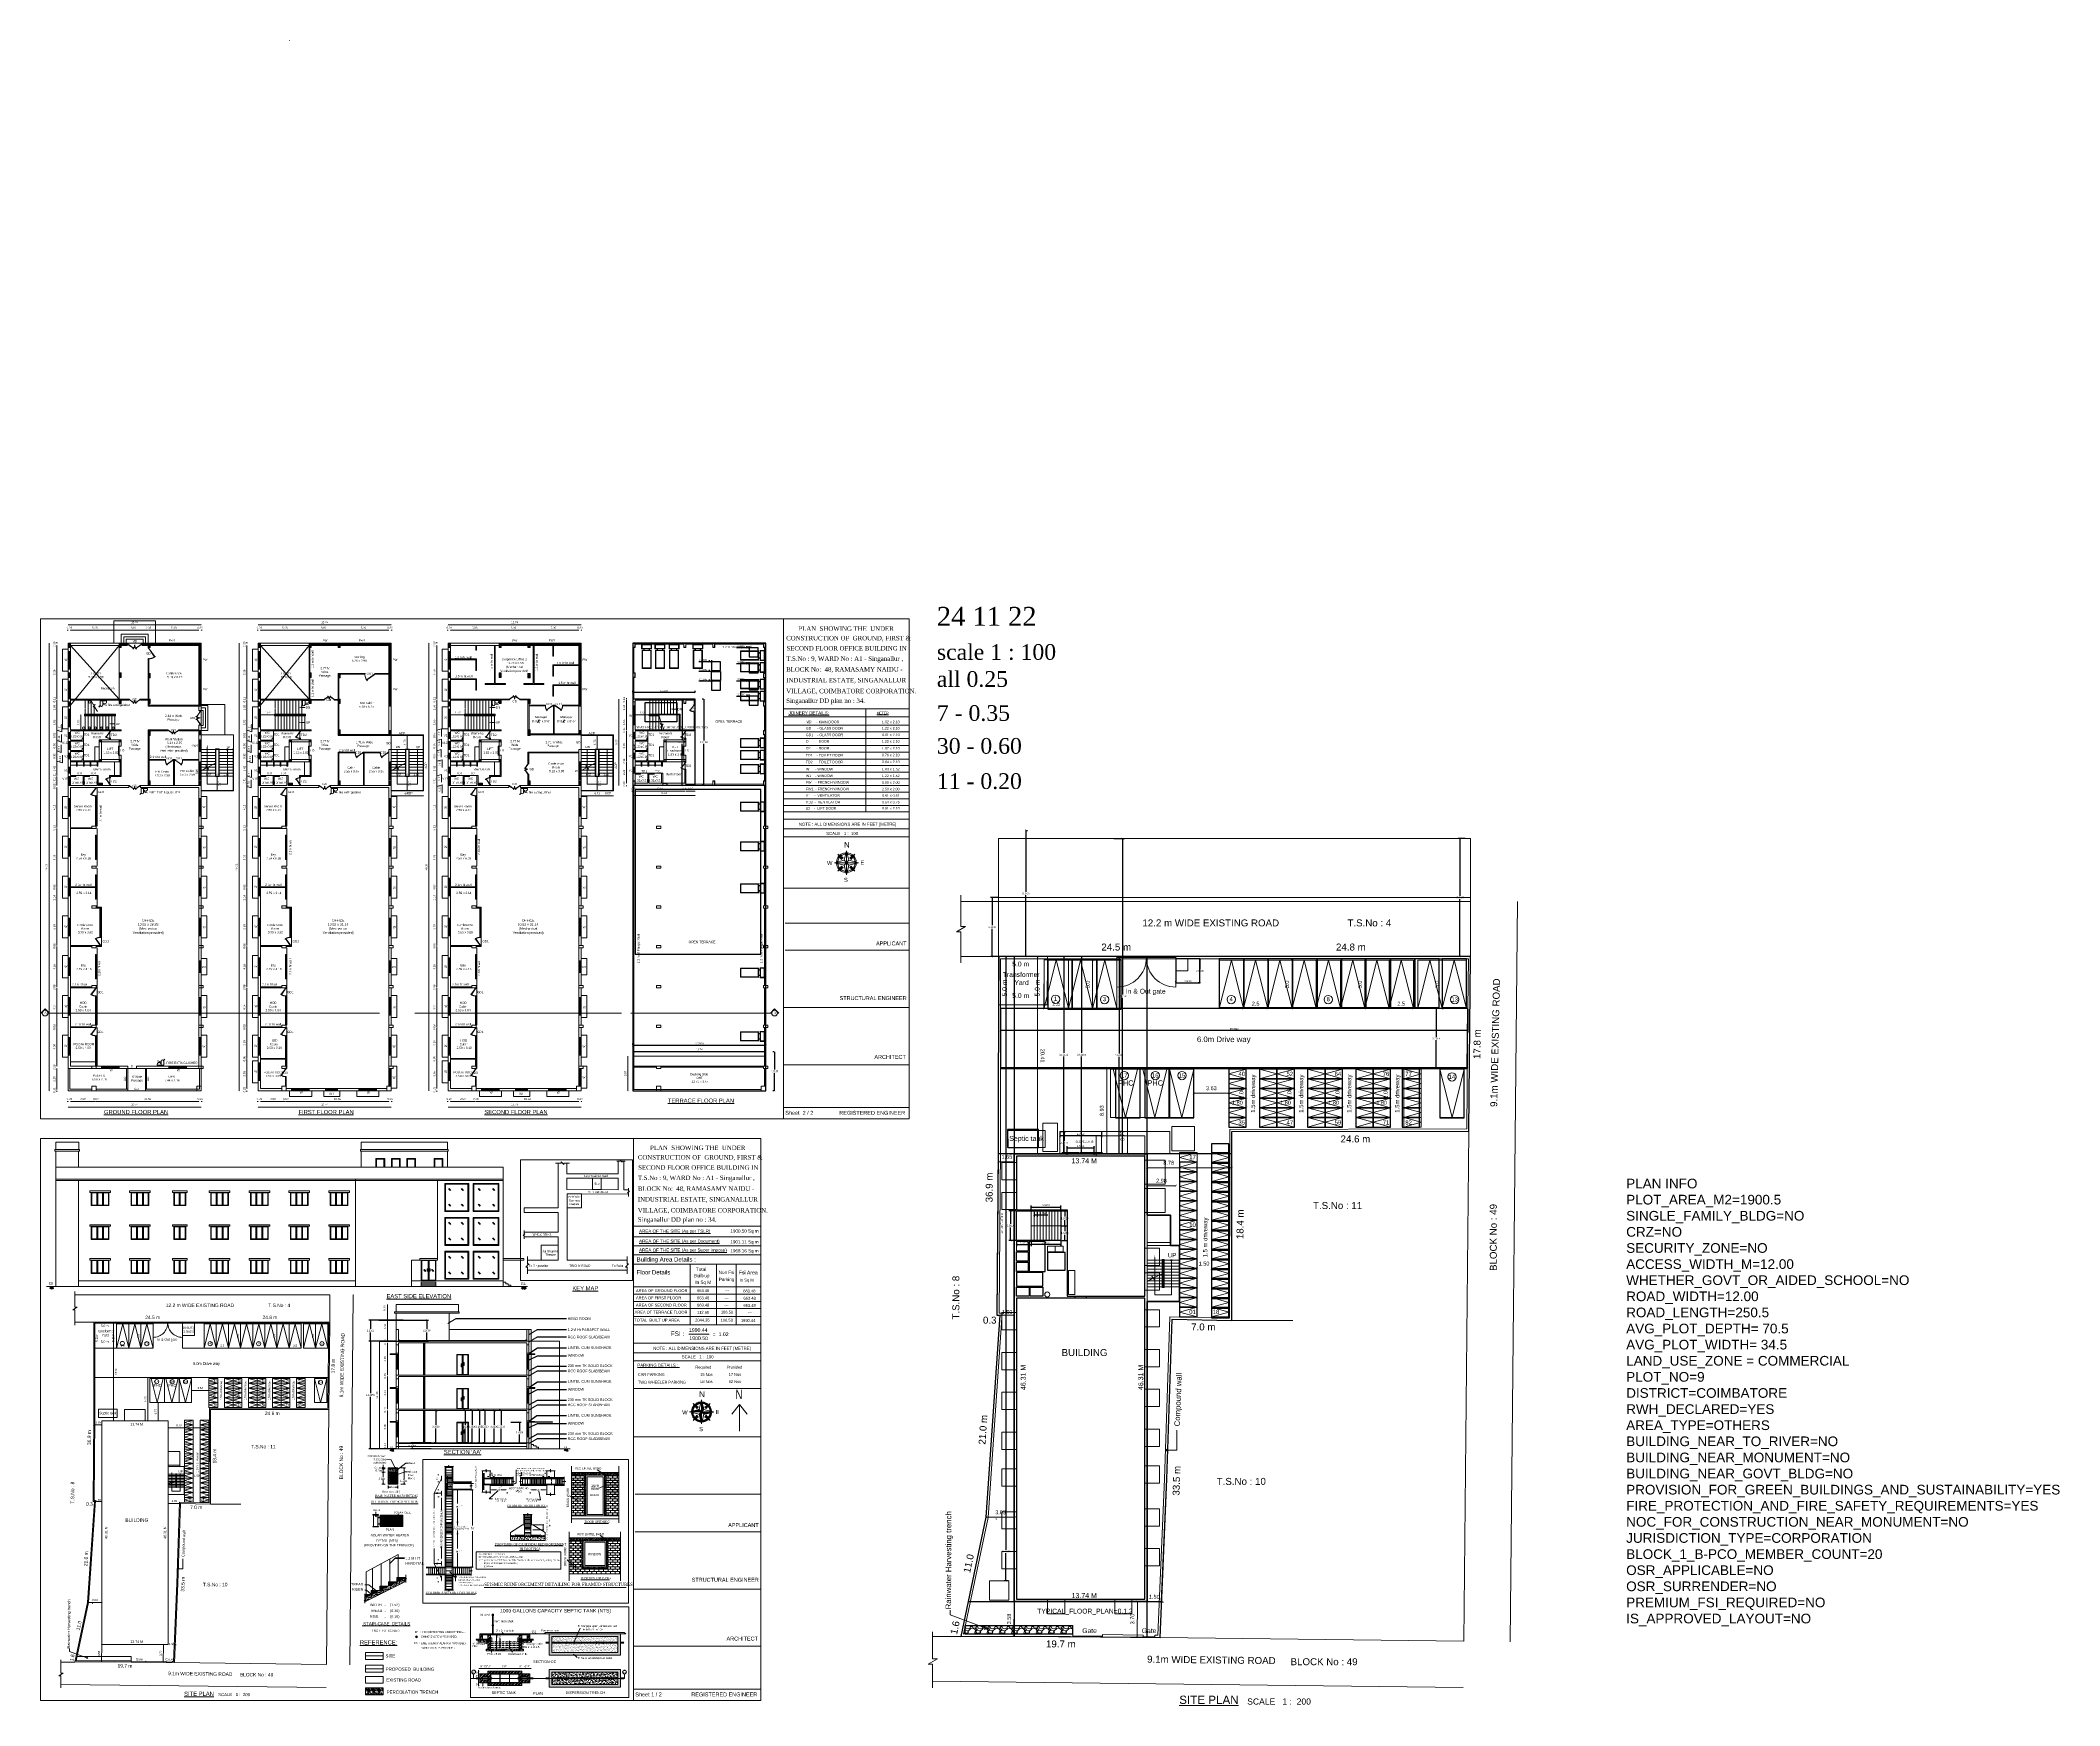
# Model space of a CAD drawing. Header units: metres. Extents: x -1560643 to -1560434, y 43491 to 43663.
import ezdxf
from ezdxf.enums import TextEntityAlignment as Align

# ---------------------------------------------------------------- set-up
doc = ezdxf.new("R2010")
doc.units = ezdxf.units.M
doc.header["$LTSCALE"] = 750
doc.header["$MEASUREMENT"] = 0
doc.header["$PDMODE"] = 35
doc.header["$PDSIZE"] = 50
for name, pattern in [('ACAD_ISO04W100', [30, 24, -3, 0, -3]), ('CACHE3', [5.25, 4.2, -1.05]), ('CENTER', [50.8, 31.75, -6.35, 6.35, -6.35]), ('DASHED2', [0.375, 0.25, -0.125]), ('DOT', [0.25, 0, -0.25]), ('HIDDEN', [0.375, 0.25, -0.125])]:
    doc.linetypes.add(name, pattern=pattern)
doc.layers.get('0').update_dxf_attribs({"lineweight": 5})
doc.layers.get('Defpoints').update_dxf_attribs({"lineweight": 0})
for name, color, linetype, lineweight in [('AR_WALL', 7, 'Continuous', 40), ('BLK_1_DA_RAMP_1', 1, 'Continuous', 0), ('BLK_1_FLR_0_DRINKING_WATER', 7, 'Continuous', 5), ('BLK_1_FLR_0_SP_WC', 233, 'Continuous', 5), ('BLK_1_FLR_0_STAIR_1_FLIGHT_1', 7, 'Continuous', 0), ('BLK_1_FLR_0_STAIR_1_FLIGHT_2', 7, 'Continuous', 0), ('BLK_1_FLR_0_STAIR_1_LANDING_1', 7, 'Continuous', 0), ('BLK_1_FLR_1_WASH', 243, 'Continuous', 5), ('BLK_1_FLR_3_ACROOM_1_LIGHT_VENTILATION_1', 232, 'Continuous', 0), ('BLK_1_LVL_0_BLDG_FOOT_PRINT', 1, 'Continuous', 5), ('BLK_1_MUMTY_HT', 83, 'Continuous', 0), ('BLK_1_PLANTATION_GREENSTRIP', 81, 'Continuous', 0), ('DIST_CL_ROAD', 7, 'Continuous', 0), ('DIST_EXIT', 7, 'Continuous', 0), ('LOCATION_PLAN', 7, 'Continuous', 0), ('NORTH_DIRECTION', 7, 'Continuous', 0), ('NOTIFIED_ROAD', 183, 'Continuous', 13), ('ROAD_WIDTH', 2, 'Continuous', 13), ('SEGREGATED_TOILET', 1, 'Continuous', 0), ('TRANSFORMER_YARD', 7, 'Continuous', 0), ('TRANSFORMER_YARD_ROAD', 7, 'Continuous', 0), ('TWO WHEELER', 8, 'Continuous', 13), ('WASTE_DISPOSAL', 7, 'Continuous', 0)]:
    doc.layers.add(name, color=color, linetype=linetype, lineweight=lineweight)
for name, color, linetype, plot in [('BLK_1_COVERED_AREA', 140, 'Continuous', False), ('BLK_1_FLR_0_BLT_UP_AREA', 1, 'Continuous', False), ('BLK_1_MAX_HEIGHT_CAL', 7, 'Continuous', False), ('PARKING_SLOT', 30, 'Continuous', False), ('PLAN_INFO', 1, 'Continuous', False), ('SHORTEST_DIST_TO_ROAD', 6, 'Continuous', False), ('TWO_WHEELER_PARKING', 2, 'Continuous', False)]:
    doc.layers.add(name, color=color, linetype=linetype, plot=plot)
for name, color, linetype in [('BLK_1_FLR_0_CARPET_AREA', 32, 'Continuous'), ('BLK_1_FLR_0_EXIT_WIDTH_DOOR', 2, 'Continuous'), ('BLK_1_FLR_0_LIFT_1', 30, 'Continuous'), ('BLK_1_FLR_0_REGULAR_ROOM_1', 117, 'Continuous'), ('BLK_1_FLR_0_STAIR_1', 1, 'Continuous'), ('BLK_1_FLR_0_URINAL', 235, 'Continuous'), ('BLK_1_FLR_0_WATER_CLOSET', 213, 'Continuous'), ('BLK_1_FLR_1_AC_ROOM_1', 117, 'Continuous'), ('BLK_1_FLR_1_WATER_CLOSET', 213, 'Continuous'), ('BLK_1_FLR_3_ROOF_AREA', 54, 'Continuous'), ('BLK_1_HT_OF_BLDG', 5, 'Continuous'), ('BLK_1_LVL_0_FRONT_SETBACK', 2, 'Continuous'), ('BLK_1_LVL_0_REAR_SETBACK', 11, 'Continuous'), ('BLK_1_LVL_0_SIDE_SETBACK1', 171, 'Continuous'), ('BLK_1_LVL_0_SIDE_SETBACK2', 102, 'Continuous'), ('BLK_1_PLINTH_HEIGHT', 7, 'Continuous'), ('BLK_1_STAIR_HEADROOM', 55, 'Continuous'), ('BLK_1_TERRACESERVICE_UTILITYDISTANCE', 1, 'Continuous'), ('BLK_n_SHADE_OVERHANG', 3, 'Continuous'), ('DRIVEWAY', 6, 'Continuous'), ('GUARD_ROOM', 2, 'Continuous'), ('PLOT_BOUNDARY', 70, 'Continuous'), ('RWH', 130, 'Continuous'), ('SEPTIC_TANK_1', 146, 'Continuous'), ('SOLAR_PANEL', 3, 'Continuous'), ('SOLAR_WATER_HEATER', 1, 'Continuous'), ('SURRENDER_ROAD_WIDTH', 2, 'Continuous'), ('WATER_TANK_CALCULATION', 150, 'Continuous')]:
    doc.layers.add(name, color=color, linetype=linetype)
doc.styles.add('20 Feet Scale', font='', dxfattribs={"height": 23.622})
doc.styles.add('4 Feet Scale', font='', dxfattribs={"height": 4.7244})
doc.styles.add('5 Feet Scale', font='', dxfattribs={"height": 5.9055})
doc.styles.add('6 Feet Scale', font='', dxfattribs={"height": 7.0866})
doc.styles.add('7 Feet Scale', font='', dxfattribs={"height": 8.2677})
doc.styles.add('8 Feet Scale', font='', dxfattribs={"height": 9.4488})
doc.styles.add('bold', font='arial.ttf')
doc.styles.add('bold - t', font='arial.ttf', dxfattribs={"height": 9})
doc.styles.add('cent', font='arial.ttf', dxfattribs={"height": 8})
doc.styles.add('ED', font='romantic.ttf', dxfattribs={"width": 0.96})
doc.styles.add('outer', font='arial.ttf')
doc.styles.add('regular', font='arial.ttf', dxfattribs={"height": 15})
doc.styles.add('Romantic', font='GOTHIC.TTF')
doc.styles.get("Standard").update_dxf_attribs({"font": 'arial.ttf'})
doc.styles.add('style1', font='times.ttf', dxfattribs={"width": 0.95, "height": 200})
doc.styles.add('TIMES', font='times.ttf')
doc.styles.add('USA TEXT', font='GOTHIC.TTF', dxfattribs={"width": 0.8})
doc.styles.get('20 Feet Scale').set_extended_font_data('Bahnschrift')
doc.styles.get('4 Feet Scale').set_extended_font_data('Bahnschrift')
doc.styles.get('5 Feet Scale').set_extended_font_data('Bahnschrift')
doc.styles.get('6 Feet Scale').set_extended_font_data('Bahnschrift')
doc.styles.get('7 Feet Scale').set_extended_font_data('Bahnschrift')
doc.styles.get('8 Feet Scale').set_extended_font_data('Bahnschrift')
doc.dimstyles.new('Copy of Standard', dxfattribs={"dimscale": 1.3, "dimtxt": 9, "dimasz": 6, "dimexe": 6, "dimexo": 24, "dimgap": 3, "dimtad": 0, "dimdec": 1, "dimzin": 0, "dimdsep": 46, "dimlunit": 4, "dimtxsty": 'Standard', "dimcen": 0.09, "dimclrd": 1, "dimclre": 1, "dimadec": 0, "dimazin": 0, "dimtfac": 1, "dimtdec": 1, "dimtofl": 0, "dimtmove": 2, "dimatfit": 3, "dimfxl": 0, "dimtolj": 1, "dimtzin": 0, "dimarcsym": 0})
doc.dimstyles.get("Standard").update_dxf_attribs({"dimtxt": 0.18, "dimasz": 0.18, "dimexe": 0.18, "dimexo": 0.0625, "dimgap": 0.09, "dimtad": 1, "dimtih": 1, "dimtoh": 1, "dimdec": 4, "dimzin": 0, "dimdsep": 46, "dimtxsty": 'Standard', "dimblk": 'ARCHTICK', "dimcen": 0.09, "dimadec": 0, "dimazin": 0, "dimtfac": 1, "dimtdec": 4, "dimtofl": 0, "dimtmove": 0, "dimatfit": 3, "dimldrblk": 'ARCHTICK', "dimfxl": 0, "dimtolj": 1, "dimtzin": 0, "dimarcsym": 0})
doc.dimstyles.new('style1', dxfattribs={"dimtxt": 0.18, "dimasz": 5, "dimexe": 0.18, "dimexo": 0.0625, "dimgap": 0.09, "dimtad": 0, "dimtoh": 1, "dimdec": 1, "dimzin": 3, "dimdsep": 46, "dimlunit": 4, "dimtxsty": 'style1', "dimblk": 'OBLIQUE', "dimcen": 0.09, "dimclrd": 2, "dimclre": 2, "dimclrt": 4, "dimadec": 0, "dimazin": 0, "dimtfac": 1, "dimtdec": 1, "dimtofl": 0, "dimtmove": 2, "dimatfit": 3, "dimfxl": 0, "dimtolj": 1, "dimtzin": 0, "dimarcsym": 0})
pattern_1 = [(225, (2526.1994, 1323.0051), (0.5563714, -0.5563714), [])]
pattern_2 = [(90, (2526.1994, 1323.0051), (-0.786828, 2e-15), [])]
pattern_3 = [(315, (-6948.3936, -8443.0663), (1.76776695, 1.76776695), []), (45, (-6948.3936, -8443.0663), (-1.76776695, 1.76776695), [])]
pattern_4 = [(315, (-7721.8007, -8443.0663), (1.76776695, 1.76776695), []), (45, (-7721.8007, -8443.0663), (-1.76776695, 1.76776695), [])]
pattern_5 = [(315, (-8495.685, -8443.0663), (1.76776695, 1.76776695), []), (45, (-8495.685, -8443.0663), (-1.76776695, 1.76776695), [])]
pattern_6 = [(45, (-3821.634, -3526.186), (-6.420507, 6.420507), []), (45, (-3817.354, -3526.186), (-6.420507, 6.420507), [])]
pattern_7 = [(37.5, (-3821.6344, -3526.1858), (-0.1143955, 3.4990999), [0, -2.7603104, 0, -3.0871893, 0, -2.9509898]), (7.5, (-3821.6344, -3526.186), (3.2139034, 5.1249995), [0, -1.4891148, 0, -2.4879114, 0, -0.9533967]), (327.5, (-3823.868, -3526.1858), (5.655262, 0.0102768), [0, -0.9079969, 0, -3.2687887, 0, -4.2675852]), (317.5, (-3823.868, -3526.186), (5.459107, 1.5938533), [0, -0.4539984, 0, -2.1428726, 0, -2.4515915])]
pattern_8 = [(37.5, (-3821.634, -3526.186), (-0.305055, 9.330933), [0, -7.360828, 0, -8.232505, 0, -7.869306]), (7.5, (-3821.634, -3526.186), (8.57041, 13.666665), [0, -3.970973, 0, -6.63443, 0, -2.542391]), (327.5, (-3827.591, -3526.186), (15.080699, 0.027405), [0, -2.421325, 0, -8.71677, 0, -11.380227]), (317.5, (-3827.591, -3526.186), (14.557619, 4.250275), [0, -1.2106625, 0, -5.714327, 0, -6.537577])]

# ---------------------------------------------------------------- blocks, each defined once
blk = doc.blocks.new('_ArchTick')
at = {"color": 0, "linetype": 'ByBlock', "const_width": 0.15}
blk.add_lwpolyline([(-0.5, -0.5), (0.5, 0.5)], dxfattribs=at)
blk = doc.blocks.new('*D2')
at = {"layer": 'BLK_1_STAIR_HEADROOM', "color": 0, "lineweight": -2}
for p, q in [((-1560608.21, 43530.4), (-1560603.05, 43530.4)), ((-1560603.23, 43530.4), (-1560603.23, 43529.48)), ((-1560608.08, 43528.2), (-1560603.05, 43528.2)), ((-1560603.23, 43528.2), (-1560603.23, 43529.12))]:
    blk.add_line(p, q, dxfattribs=at)
at = {"layer": 'Defpoints', "color": 0}
for p in [(-1560608.27, 43530.4, 0), (-1560603.23, 43530.4), (-1560608.15, 43528.2)]:
    blk.add_point(p, dxfattribs=at)
at = {"layer": 'BLK_1_STAIR_HEADROOM', "color": 0, "lineweight": -2, "xscale": 0.18, "yscale": 0.18, "zscale": 0.18}
for p, rotation in [((-1560603.23, 43530.4), 90), ((-1560603.23, 43528.2), 270)]:
    blk.add_blockref('_ArchTick', p, dxfattribs=dict(at, rotation=rotation))
at = {"layer": 'BLK_1_STAIR_HEADROOM', "color": 0, "insert": (-1560603.23, 43529.3), "char_height": 0.18, "attachment_point": 5}
blk.add_mtext('\\A1;2.2000', dxfattribs=at)
blk = doc.blocks.new('*D3')
at = {"layer": 'BLK_1_HT_OF_BLDG', "color": 0, "lineweight": -2}
for p, q in [((-1560606.41, 43528.2), (-1560609.25, 43528.2)), ((-1560609.07, 43528.2), (-1560609.07, 43522.82)), ((-1560609.07, 43517.08), (-1560609.07, 43522.46)), ((-1560606.41, 43517.08), (-1560609.25, 43517.08))]:
    blk.add_line(p, q, dxfattribs=at)
at = {"layer": 'Defpoints', "color": 0}
for p in [(-1560609.07, 43528.2), (-1560606.35, 43528.2, 0.01), (-1560606.35, 43517.08)]:
    blk.add_point(p, dxfattribs=at)
at = {"layer": 'BLK_1_HT_OF_BLDG', "color": 0, "lineweight": -2, "xscale": 0.18, "yscale": 0.18, "zscale": 0.18}
for p, rotation in [((-1560609.07, 43528.2), 90), ((-1560609.07, 43517.08), 270)]:
    blk.add_blockref('_ArchTick', p, dxfattribs=dict(at, rotation=rotation))
at = {"layer": 'BLK_1_HT_OF_BLDG', "color": 0, "insert": (-1560609.07, 43522.64), "char_height": 0.18, "attachment_point": 5}
blk.add_mtext('\\A1;11.1259', dxfattribs=at)
blk = doc.blocks.new('*D4')
at = {"layer": 'BLK_1_MUMTY_HT', "color": 0, "lineweight": -2}
for p, q in [((-1560605.69, 43530.4), (-1560609.25, 43530.4)), ((-1560609.07, 43530.4), (-1560609.07, 43529.48)), ((-1560607.03, 43528.2), (-1560609.25, 43528.2)), ((-1560609.07, 43528.2), (-1560609.07, 43529.12))]:
    blk.add_line(p, q, dxfattribs=at)
at = {"layer": 'Defpoints', "color": 0}
for p in [(-1560609.07, 43530.4), (-1560605.63, 43530.4, 0.01), (-1560606.96, 43528.2)]:
    blk.add_point(p, dxfattribs=at)
at = {"layer": 'BLK_1_MUMTY_HT', "color": 0, "lineweight": -2, "xscale": 0.18, "yscale": 0.18, "zscale": 0.18}
for p, rotation in [((-1560609.07, 43530.4), 90), ((-1560609.07, 43528.2), 270)]:
    blk.add_blockref('_ArchTick', p, dxfattribs=dict(at, rotation=rotation))
at = {"layer": 'BLK_1_MUMTY_HT', "color": 0, "insert": (-1560609.07, 43529.3), "char_height": 0.18, "attachment_point": 5}
blk.add_mtext('\\A1;2.2000', dxfattribs=at)
blk = doc.blocks.new('*D5')
at = {"layer": 'BLK_1_FLR_0_WATER_CLOSET', "color": 0, "lineweight": -2}
for p, q in [((-1560602.3, 43521.04), (-1560602.3, 43519.54)), ((-1560602.23, 43521.04), (-1560602.12, 43521.04)), ((-1560602.3, 43517.69), (-1560602.3, 43519.18)), ((-1560602.36, 43517.69), (-1560602.48, 43517.69))]:
    blk.add_line(p, q, dxfattribs=at)
at = {"layer": 'Defpoints', "color": 0}
for p in [(-1560602.3, 43521.04), (-1560602.3, 43521.04), (-1560602.3, 43517.69)]:
    blk.add_point(p, dxfattribs=at)
at = {"layer": 'BLK_1_FLR_0_WATER_CLOSET', "color": 0, "lineweight": -2, "xscale": 0.18, "yscale": 0.18, "zscale": 0.18}
for p, rotation in [((-1560602.3, 43521.04), 90), ((-1560602.3, 43517.69), 270)]:
    blk.add_blockref('_ArchTick', p, dxfattribs=dict(at, rotation=rotation))
at = {"layer": 'BLK_1_FLR_0_WATER_CLOSET', "color": 0, "insert": (-1560602.3, 43519.36), "char_height": 0.18, "attachment_point": 5}
blk.add_mtext('\\A1;3.3530', dxfattribs=at)
blk = doc.blocks.new('*D6')
at = {"layer": 'BLK_n_SHADE_OVERHANG', "color": 0, "lineweight": -2}
for p, q in [((-1560594.55, 43519.82), (-1560593.47, 43519.82)), ((-1560593.65, 43519.82), (-1560593.65, 43518.93)), ((-1560594.55, 43517.69), (-1560593.47, 43517.69)), ((-1560593.65, 43517.69), (-1560593.65, 43518.57))]:
    blk.add_line(p, q, dxfattribs=at)
at = {"layer": 'Defpoints', "color": 0}
for p in [(-1560594.61, 43519.82), (-1560594.61, 43517.69), (-1560593.65, 43517.69)]:
    blk.add_point(p, dxfattribs=at)
at = {"layer": 'BLK_n_SHADE_OVERHANG', "color": 0, "lineweight": -2, "xscale": 0.18, "yscale": 0.18, "zscale": 0.18}
for p, rotation in [((-1560593.65, 43519.82), 90), ((-1560593.65, 43517.69), 270)]:
    blk.add_blockref('_ArchTick', p, dxfattribs=dict(at, rotation=rotation))
at = {"layer": 'BLK_n_SHADE_OVERHANG', "color": 0, "insert": (-1560593.65, 43518.75), "char_height": 0.18, "attachment_point": 5}
blk.add_mtext('\\A1;2.1336', dxfattribs=at)
blk = doc.blocks.new('*D7')
at = {"layer": 'BLK_1_PLINTH_HEIGHT', "color": 0, "linetype": 'ByBlock', "lineweight": -2}
for p, q in [((-1560602.79, 43517.69), (-1560604.91, 43517.69)), ((-1560602.79, 43517.08), (-1560604.91, 43517.08)), ((-1560604.73, 43517.69), (-1560604.73, 43517.56)), ((-1560604.73, 43517.08), (-1560604.73, 43517.2))]:
    blk.add_line(p, q, dxfattribs=at)
at = {"layer": 'Defpoints', "color": 0, "linetype": 'ByBlock'}
for p in [(-1560604.73, 43517.69), (-1560602.73, 43517.69), (-1560602.73, 43517.08)]:
    blk.add_point(p, dxfattribs=at)
at = {"layer": 'BLK_1_PLINTH_HEIGHT', "color": 0, "linetype": 'ByBlock', "lineweight": -2, "xscale": 0.18, "yscale": 0.18, "zscale": 0.18}
for p, rotation in [((-1560604.73, 43517.69), 90), ((-1560604.73, 43517.08), 270)]:
    blk.add_blockref('_ArchTick', p, dxfattribs=dict(at, rotation=rotation))
at = {"layer": 'BLK_1_PLINTH_HEIGHT', "color": 0, "linetype": 'ByBlock', "insert": (-1560604.73, 43517.38), "char_height": 0.18, "attachment_point": 5}
blk.add_mtext('\\A1;0.6096', dxfattribs=at)
blk = doc.blocks.new('*D8')
at = {"layer": 'BLK_1_DA_RAMP_1', "color": 0, "lineweight": -2}
for p, q in [((-1560537.68, 43549.9), (-1560537.13, 43549.9)), ((-1560537.31, 43549.9), (-1560537.31, 43548.93)), ((-1560537.31, 43547.59), (-1560537.31, 43548.56)), ((-1560537.68, 43547.59), (-1560537.13, 43547.59))]:
    blk.add_line(p, q, dxfattribs=at)
at = {"layer": 'Defpoints', "color": 0}
for p in [(-1560537.75, 43549.9), (-1560537.75, 43547.59), (-1560537.31, 43547.59)]:
    blk.add_point(p, dxfattribs=at)
at = {"layer": 'BLK_1_DA_RAMP_1', "color": 0, "lineweight": -2, "xscale": 0.18, "yscale": 0.18, "zscale": 0.18}
for p, rotation in [((-1560537.31, 43549.9), 90), ((-1560537.31, 43547.59), 270)]:
    blk.add_blockref('_ArchTick', p, dxfattribs=dict(at, rotation=rotation))
at = {"layer": 'BLK_1_DA_RAMP_1', "color": 0, "insert": (-1560537.31, 43548.74), "char_height": 0.18, "attachment_point": 5}
blk.add_mtext('\\A1;2.3070', dxfattribs=at)
blk = doc.blocks.new('*D9')
at = {"layer": 'BLK_1_DA_RAMP_1', "color": 0, "lineweight": -2}
for p, q in [((-1560537.75, 43549.84), (-1560537.75, 43549.28)), ((-1560533.45, 43549.46), (-1560537.75, 43549.46)), ((-1560533.45, 43549.84), (-1560533.45, 43549.28))]:
    blk.add_line(p, q, dxfattribs=at)
at = {"layer": 'Defpoints', "color": 0}
for p in [(-1560537.75, 43549.9), (-1560537.75, 43549.46), (-1560533.45, 43549.9)]:
    blk.add_point(p, dxfattribs=at)
at = {"layer": 'BLK_1_DA_RAMP_1', "color": 0, "lineweight": -2, "xscale": 0.18, "yscale": 0.18, "zscale": 0.18, "rotation": 180}
blk.add_blockref('_ArchTick', (-1560537.75, 43549.46), dxfattribs=at)
at = {"layer": 'BLK_1_DA_RAMP_1', "color": 0, "lineweight": -2, "xscale": 0.18, "yscale": 0.18, "zscale": 0.18}
blk.add_blockref('_ArchTick', (-1560533.45, 43549.46), dxfattribs=at)
at = {"layer": 'BLK_1_DA_RAMP_1', "color": 0, "insert": (-1560535.6, 43549.64), "char_height": 0.18, "attachment_point": 5}
blk.add_mtext('\\A1;4.2929', dxfattribs=at)
blk = doc.blocks.new('*D10')
at = {"layer": 'Defpoints', "color": 0}
for p in [(-1560543.32, 43568), (-1560543.03, 43568), (-1560543.02, 43503.42)]:
    blk.add_point(p, dxfattribs=at)
at = {"layer": 'SEGREGATED_TOILET', "color": 0, "lineweight": -2}
for p, q in [((-1560543.09, 43568), (-1560543.5, 43568)), ((-1560543.32, 43568), (-1560543.32, 43506.62)), ((-1560543.32, 43503.42), (-1560543.32, 43506.26)), ((-1560543.08, 43503.42), (-1560543.5, 43503.42))]:
    blk.add_line(p, q, dxfattribs=at)
at = {"layer": 'SEGREGATED_TOILET', "color": 0, "lineweight": -2, "xscale": 0.18, "yscale": 0.18, "zscale": 0.18}
for p, rotation in [((-1560543.32, 43568), 90.00245245852457), ((-1560543.32, 43503.42), 270.0024524585245)]:
    blk.add_blockref('_ArchTick', p, dxfattribs=dict(at, rotation=rotation))
at = {"layer": 'SEGREGATED_TOILET', "color": 0, "insert": (-1560543.32, 43506.44), "char_height": 0.18, "attachment_point": 5}
blk.add_mtext('\\A1;64.5868', dxfattribs=at)
blk = doc.blocks.new('*D11')
at = {"layer": 'Defpoints', "color": 0}
for p in [(-1560535.51, 43568.01), (-1560533.26, 43568.01), (-1560533.26, 43547.69)]:
    blk.add_point(p, dxfattribs=at)
at = {"layer": 'SHORTEST_DIST_TO_ROAD', "color": 0, "lineweight": -2}
for p, q in [((-1560533.32, 43568.01), (-1560535.69, 43568.01)), ((-1560535.51, 43568.01), (-1560535.51, 43558.03)), ((-1560535.51, 43547.69), (-1560535.51, 43557.67)), ((-1560533.32, 43547.69), (-1560535.69, 43547.69))]:
    blk.add_line(p, q, dxfattribs=at)
at = {"layer": 'SHORTEST_DIST_TO_ROAD', "color": 0, "lineweight": -2, "xscale": 0.18, "yscale": 0.18, "zscale": 0.18}
for p, rotation in [((-1560535.51, 43568.01), 90), ((-1560535.51, 43547.69), 270)]:
    blk.add_blockref('_ArchTick', p, dxfattribs=dict(at, rotation=rotation))
at = {"layer": 'SHORTEST_DIST_TO_ROAD', "color": 0, "insert": (-1560535.51, 43557.85), "char_height": 0.18, "attachment_point": 5}
blk.add_mtext('\\A1;20.3154', dxfattribs=at)
blk = doc.blocks.new('*D12')
at = {"layer": 'Defpoints', "color": 0}
for p in [(-1560537.35, 43568.01), (-1560535.69, 43568.01), (-1560535.69, 43547.69)]:
    blk.add_point(p, dxfattribs=at)
at = {"layer": 'NOTIFIED_ROAD', "color": 0, "lineweight": -2}
for p, q in [((-1560535.75, 43568.01), (-1560537.53, 43568.01)), ((-1560537.35, 43568.01), (-1560537.35, 43558.03)), ((-1560537.35, 43547.69), (-1560537.35, 43557.67)), ((-1560535.75, 43547.69), (-1560537.53, 43547.69))]:
    blk.add_line(p, q, dxfattribs=at)
at = {"layer": 'NOTIFIED_ROAD', "color": 0, "lineweight": -2, "xscale": 0.18, "yscale": 0.18, "zscale": 0.18}
for p, rotation in [((-1560537.35, 43568.01), 90), ((-1560537.35, 43547.69), 270)]:
    blk.add_blockref('_ArchTick', p, dxfattribs=dict(at, rotation=rotation))
at = {"layer": 'NOTIFIED_ROAD', "color": 0, "insert": (-1560537.35, 43557.85), "char_height": 0.18, "attachment_point": 5}
blk.add_mtext('\\A1;20.3152', dxfattribs=at)
blk = doc.blocks.new('*D13')
at = {"layer": 'BLK_1_FLR_0_EXIT_WIDTH_DOOR', "color": 0, "lineweight": -2}
for p, q in [((-1560536.98, 43547.49), (-1560536.98, 43548.4)), ((-1560536.98, 43548.22), (-1560534.21, 43548.22)), ((-1560534.21, 43547.49), (-1560534.21, 43548.4))]:
    blk.add_line(p, q, dxfattribs=at)
at = {"layer": 'Defpoints', "color": 0}
for p in [(-1560534.21, 43548.22), (-1560536.98, 43547.43), (-1560534.21, 43547.43)]:
    blk.add_point(p, dxfattribs=at)
at = {"layer": 'BLK_1_FLR_0_EXIT_WIDTH_DOOR', "color": 0, "lineweight": -2, "xscale": 0.18, "yscale": 0.18, "zscale": 0.18, "rotation": 180}
blk.add_blockref('_ArchTick', (-1560536.98, 43548.22), dxfattribs=at)
at = {"layer": 'BLK_1_FLR_0_EXIT_WIDTH_DOOR', "color": 0, "lineweight": -2, "xscale": 0.18, "yscale": 0.18, "zscale": 0.18}
blk.add_blockref('_ArchTick', (-1560534.21, 43548.22), dxfattribs=at)
at = {"layer": 'BLK_1_FLR_0_EXIT_WIDTH_DOOR', "color": 0, "insert": (-1560535.6, 43548.4), "char_height": 0.18, "attachment_point": 5}
blk.add_mtext('\\A1;2.7688', dxfattribs=at)
blk = doc.blocks.new('*D14')
at = {"layer": 'BLK_1_FLR_0_STAIR_1_FLIGHT_2', "color": 0, "linetype": 'Continuous', "lineweight": -2}
for p, q in [((-1560540.71, 43541.75), (-1560540.71, 43542.26)), ((-1560540.71, 43542.08), (-1560537.64, 43542.08)), ((-1560537.64, 43541.75), (-1560537.64, 43542.26))]:
    blk.add_line(p, q, dxfattribs=at)
at = {"layer": 'Defpoints', "color": 0, "linetype": 'Continuous'}
for p in [(-1560537.64, 43542.08), (-1560540.71, 43541.68), (-1560537.64, 43541.68)]:
    blk.add_point(p, dxfattribs=at)
at = {"layer": 'BLK_1_FLR_0_STAIR_1_FLIGHT_2', "color": 0, "linetype": 'Continuous', "lineweight": -2, "xscale": 0.18, "yscale": 0.18, "zscale": 0.18, "rotation": 180}
blk.add_blockref('_ArchTick', (-1560540.71, 43542.08), dxfattribs=at)
at = {"layer": 'BLK_1_FLR_0_STAIR_1_FLIGHT_2', "color": 0, "linetype": 'Continuous', "lineweight": -2, "xscale": 0.18, "yscale": 0.18, "zscale": 0.18}
blk.add_blockref('_ArchTick', (-1560537.64, 43542.08), dxfattribs=at)
at = {"layer": 'BLK_1_FLR_0_STAIR_1_FLIGHT_2', "color": 0, "linetype": 'Continuous', "insert": (-1560539.18, 43542.27), "char_height": 0.18, "attachment_point": 5}
blk.add_mtext('\\A1;3.0670', dxfattribs=at)
blk = doc.blocks.new('*D15')
at = {"layer": 'BLK_1_FLR_0_STAIR_1_FLIGHT_1', "color": 0, "linetype": 'Continuous', "lineweight": -2}
for p, q in [((-1560540.71, 43538.57), (-1560540.71, 43538.05)), ((-1560537.64, 43538.23), (-1560540.71, 43538.23)), ((-1560537.64, 43538.57), (-1560537.64, 43538.05))]:
    blk.add_line(p, q, dxfattribs=at)
at = {"layer": 'Defpoints', "color": 0, "linetype": 'Continuous'}
for p in [(-1560540.71, 43538.63), (-1560540.71, 43538.23), (-1560537.64, 43538.63)]:
    blk.add_point(p, dxfattribs=at)
at = {"layer": 'BLK_1_FLR_0_STAIR_1_FLIGHT_1', "color": 0, "linetype": 'Continuous', "lineweight": -2, "xscale": 0.18, "yscale": 0.18, "zscale": 0.18, "rotation": 180}
blk.add_blockref('_ArchTick', (-1560540.71, 43538.23), dxfattribs=at)
at = {"layer": 'BLK_1_FLR_0_STAIR_1_FLIGHT_1', "color": 0, "linetype": 'Continuous', "lineweight": -2, "xscale": 0.18, "yscale": 0.18, "zscale": 0.18}
blk.add_blockref('_ArchTick', (-1560537.64, 43538.23), dxfattribs=at)
at = {"layer": 'BLK_1_FLR_0_STAIR_1_FLIGHT_1', "color": 0, "linetype": 'Continuous', "insert": (-1560539.18, 43538.42), "char_height": 0.18, "attachment_point": 5}
blk.add_mtext('\\A1;3.0667', dxfattribs=at)
blk = doc.blocks.new('*D16')
at = {"layer": 'BLK_1_FLR_0_STAIR_1_FLIGHT_2', "color": 0, "linetype": 'Continuous', "lineweight": -2}
for p, q in [((-1560537.58, 43541.68), (-1560537.06, 43541.68)), ((-1560537.58, 43540.16), (-1560537.06, 43540.16)), ((-1560537.24, 43541.68), (-1560537.24, 43541.1)), ((-1560537.24, 43540.16), (-1560537.24, 43540.74))]:
    blk.add_line(p, q, dxfattribs=at)
at = {"layer": 'Defpoints', "color": 0, "linetype": 'Continuous'}
for p in [(-1560537.64, 43541.68), (-1560537.64, 43540.16), (-1560537.24, 43540.16)]:
    blk.add_point(p, dxfattribs=at)
at = {"layer": 'BLK_1_FLR_0_STAIR_1_FLIGHT_2', "color": 0, "linetype": 'Continuous', "lineweight": -2, "xscale": 0.18, "yscale": 0.18, "zscale": 0.18}
for p, rotation in [((-1560537.24, 43541.68), 90), ((-1560537.24, 43540.16), 270)]:
    blk.add_blockref('_ArchTick', p, dxfattribs=dict(at, rotation=rotation))
at = {"layer": 'BLK_1_FLR_0_STAIR_1_FLIGHT_2', "color": 0, "linetype": 'Continuous', "insert": (-1560537.24, 43540.92), "char_height": 0.18, "attachment_point": 5}
blk.add_mtext('\\A1;1.5255', dxfattribs=at)
blk = doc.blocks.new('*D17')
at = {"layer": 'BLK_1_FLR_0_STAIR_1_FLIGHT_1', "color": 0, "linetype": 'Continuous', "lineweight": -2}
for p, q in [((-1560537.58, 43540.16), (-1560537.06, 43540.16)), ((-1560537.24, 43540.16), (-1560537.24, 43539.58)), ((-1560537.58, 43538.63), (-1560537.06, 43538.63)), ((-1560537.24, 43538.63), (-1560537.24, 43539.21))]:
    blk.add_line(p, q, dxfattribs=at)
at = {"layer": 'Defpoints', "color": 0, "linetype": 'Continuous'}
for p in [(-1560537.64, 43540.16), (-1560537.64, 43538.63), (-1560537.24, 43538.63)]:
    blk.add_point(p, dxfattribs=at)
at = {"layer": 'BLK_1_FLR_0_STAIR_1_FLIGHT_1', "color": 0, "linetype": 'Continuous', "lineweight": -2, "xscale": 0.18, "yscale": 0.18, "zscale": 0.18}
for p, rotation in [((-1560537.24, 43540.16), 90), ((-1560537.24, 43538.63), 270)]:
    blk.add_blockref('_ArchTick', p, dxfattribs=dict(at, rotation=rotation))
at = {"layer": 'BLK_1_FLR_0_STAIR_1_FLIGHT_1', "color": 0, "linetype": 'Continuous', "insert": (-1560537.24, 43539.4), "char_height": 0.18, "attachment_point": 5}
blk.add_mtext('\\A1;1.5255', dxfattribs=at)
blk = doc.blocks.new('*D18')
at = {"layer": 'BLK_1_FLR_0_STAIR_1_LANDING_1', "color": 0, "linetype": 'Continuous', "lineweight": -2}
for p, q in [((-1560542.3, 43541.68), (-1560543.02, 43541.68)), ((-1560542.84, 43541.68), (-1560542.84, 43540.34)), ((-1560542.84, 43538.63), (-1560542.84, 43539.98)), ((-1560542.3, 43538.63), (-1560543.02, 43538.63))]:
    blk.add_line(p, q, dxfattribs=at)
at = {"layer": 'Defpoints', "color": 0, "linetype": 'Continuous'}
for p in [(-1560542.24, 43541.68), (-1560542.84, 43538.63), (-1560542.24, 43538.63)]:
    blk.add_point(p, dxfattribs=at)
at = {"layer": 'BLK_1_FLR_0_STAIR_1_LANDING_1', "color": 0, "linetype": 'Continuous', "lineweight": -2, "xscale": 0.18, "yscale": 0.18, "zscale": 0.18}
for p, rotation in [((-1560542.84, 43541.68), 90), ((-1560542.84, 43538.63), 270)]:
    blk.add_blockref('_ArchTick', p, dxfattribs=dict(at, rotation=rotation))
at = {"layer": 'BLK_1_FLR_0_STAIR_1_LANDING_1', "color": 0, "linetype": 'Continuous', "insert": (-1560542.84, 43540.16), "char_height": 0.18, "attachment_point": 5}
blk.add_mtext('\\A1;3.0510', dxfattribs=at)
blk = doc.blocks.new('*D19')
at = {"layer": 'BLK_1_FLR_0_STAIR_1_LANDING_1', "color": 0, "linetype": 'Continuous', "lineweight": -2}
for p, q in [((-1560542.24, 43538.57), (-1560542.24, 43538.05)), ((-1560542.24, 43538.23), (-1560540.71, 43538.23)), ((-1560540.71, 43538.57), (-1560540.71, 43538.05))]:
    blk.add_line(p, q, dxfattribs=at)
at = {"layer": 'Defpoints', "color": 0, "linetype": 'Continuous'}
for p in [(-1560542.24, 43538.63), (-1560540.71, 43538.63), (-1560540.71, 43538.23)]:
    blk.add_point(p, dxfattribs=at)
at = {"layer": 'BLK_1_FLR_0_STAIR_1_LANDING_1', "color": 0, "linetype": 'Continuous', "lineweight": -2, "xscale": 0.18, "yscale": 0.18, "zscale": 0.18, "rotation": 180}
blk.add_blockref('_ArchTick', (-1560542.24, 43538.23), dxfattribs=at)
at = {"layer": 'BLK_1_FLR_0_STAIR_1_LANDING_1', "color": 0, "linetype": 'Continuous', "lineweight": -2, "xscale": 0.18, "yscale": 0.18, "zscale": 0.18}
blk.add_blockref('_ArchTick', (-1560540.71, 43538.23), dxfattribs=at)
at = {"layer": 'BLK_1_FLR_0_STAIR_1_LANDING_1', "color": 0, "linetype": 'Continuous', "insert": (-1560541.48, 43538.42), "char_height": 0.18, "attachment_point": 5}
blk.add_mtext('\\A1;1.5329', dxfattribs=at)
blk = doc.blocks.new('*D20')
at = {"layer": 'BLK_1_FLR_0_STAIR_1_FLIGHT_2', "color": 0, "linetype": 'Continuous', "lineweight": -2}
for p, q in [((-1560540.4, 43541.55), (-1560540.4, 43541.09)), ((-1560540.4, 43541.27), (-1560540.1, 43541.27)), ((-1560540.1, 43541.55), (-1560540.1, 43541.09)), ((-1560540.1, 43541.27), (-1560538.99, 43541.27))]:
    blk.add_line(p, q, dxfattribs=at)
at = {"layer": 'Defpoints', "color": 0, "linetype": 'Continuous'}
for p in [(-1560540.4, 43541.61), (-1560540.1, 43541.61), (-1560540.1, 43541.27)]:
    blk.add_point(p, dxfattribs=at)
at = {"layer": 'BLK_1_FLR_0_STAIR_1_FLIGHT_2', "color": 0, "linetype": 'Continuous', "lineweight": -2, "xscale": 0.18, "yscale": 0.18, "zscale": 0.18, "rotation": 180}
blk.add_blockref('_ArchTick', (-1560540.4, 43541.27), dxfattribs=at)
at = {"layer": 'BLK_1_FLR_0_STAIR_1_FLIGHT_2', "color": 0, "linetype": 'Continuous', "lineweight": -2, "xscale": 0.18, "yscale": 0.18, "zscale": 0.18}
blk.add_blockref('_ArchTick', (-1560540.1, 43541.27), dxfattribs=at)
at = {"layer": 'BLK_1_FLR_0_STAIR_1_FLIGHT_2', "color": 0, "linetype": 'Continuous', "insert": (-1560539.45, 43541.45), "char_height": 0.18, "attachment_point": 5}
blk.add_mtext('\\A1;0.3067', dxfattribs=at)
blk = doc.blocks.new('*D21')
at = {"layer": 'BLK_1_MAX_HEIGHT_CAL', "color": 0, "lineweight": -2}
for p, q in [((-1560532.16, 43580.21), (-1560531.07, 43580.21)), ((-1560531.25, 43580.21), (-1560531.25, 43564.08)), ((-1560531.25, 43547.59), (-1560531.25, 43563.72)), ((-1560532.15, 43547.59), (-1560531.07, 43547.59))]:
    blk.add_line(p, q, dxfattribs=at)
at = {"layer": 'Defpoints', "color": 0}
for p in [(-1560532.23, 43580.21), (-1560531.25, 43580.21), (-1560532.21, 43547.59)]:
    blk.add_point(p, dxfattribs=at)
at = {"layer": 'BLK_1_MAX_HEIGHT_CAL', "color": 0, "lineweight": -2, "xscale": 0.18, "yscale": 0.18, "zscale": 0.18}
for p, rotation in [((-1560531.25, 43580.21), 90), ((-1560531.25, 43547.59), 270)]:
    blk.add_blockref('_ArchTick', p, dxfattribs=dict(at, rotation=rotation))
at = {"layer": 'BLK_1_MAX_HEIGHT_CAL', "color": 0, "insert": (-1560531.25, 43563.9), "char_height": 0.18, "attachment_point": 5}
blk.add_mtext('\\A1;32.6154', dxfattribs=at)
blk = doc.blocks.new('*D22')
at = {"layer": 'Defpoints', "color": 0}
for p in [(-1560541.27, 43581.06), (-1560541.26, 43581.06), (-1560541.26, 43568)]:
    blk.add_point(p, dxfattribs=at)
at = {"layer": 'TRANSFORMER_YARD_ROAD', "color": 0, "lineweight": -2}
for p, q in [((-1560541.26, 43581.06), (-1560541.26, 43574.71)), ((-1560541.2, 43581.06), (-1560541.08, 43581.06)), ((-1560541.26, 43568), (-1560541.26, 43574.35)), ((-1560541.32, 43568), (-1560541.44, 43568))]:
    blk.add_line(p, q, dxfattribs=at)
at = {"layer": 'TRANSFORMER_YARD_ROAD', "color": 0, "lineweight": -2, "xscale": 0.18, "yscale": 0.18, "zscale": 0.18}
for p, rotation in [((-1560541.26, 43581.06), 90), ((-1560541.26, 43568), 270)]:
    blk.add_blockref('_ArchTick', p, dxfattribs=dict(at, rotation=rotation))
at = {"layer": 'TRANSFORMER_YARD_ROAD', "color": 0, "insert": (-1560541.26, 43574.53), "char_height": 0.18, "attachment_point": 5}
blk.add_mtext('\\A1;13.0637', dxfattribs=at)
blk = doc.blocks.new('*D23')
at = {"layer": 'Defpoints', "color": 0}
for p in [(-1560544.1, 43574.1), (-1560544.76, 43568), (-1560544.04, 43568)]:
    blk.add_point(p, dxfattribs=at)
at = {"layer": 'DIST_CL_ROAD', "color": 0, "lineweight": -2}
for p, q in [((-1560544.17, 43574.1), (-1560544.94, 43574.1)), ((-1560544.76, 43574.1), (-1560544.76, 43571.24)), ((-1560544.76, 43568), (-1560544.76, 43570.87)), ((-1560544.1, 43568), (-1560544.94, 43568))]:
    blk.add_line(p, q, dxfattribs=at)
at = {"layer": 'DIST_CL_ROAD', "color": 0, "lineweight": -2, "xscale": 0.18, "yscale": 0.18, "zscale": 0.18}
for p, rotation in [((-1560544.76, 43574.1), 90), ((-1560544.76, 43568), 270)]:
    blk.add_blockref('_ArchTick', p, dxfattribs=dict(at, rotation=rotation))
at = {"layer": 'DIST_CL_ROAD', "color": 0, "insert": (-1560544.76, 43571.05), "char_height": 0.18, "attachment_point": 5}
blk.add_mtext('\\A1;6.1002', dxfattribs=at)
blk = doc.blocks.new('*D24')
at = {"layer": 'BLK_1_FLR_0_WATER_CLOSET', "color": 0, "lineweight": -2}
for p, q in [((-1560599.33, 43521.04), (-1560599.45, 43521.04)), ((-1560599.27, 43521.04), (-1560599.27, 43519.54)), ((-1560599.27, 43517.69), (-1560599.27, 43519.18)), ((-1560599.33, 43517.69), (-1560599.45, 43517.69))]:
    blk.add_line(p, q, dxfattribs=at)
at = {"layer": 'Defpoints', "color": 0}
for p in [(-1560599.27, 43521.04), (-1560599.27, 43521.04), (-1560599.27, 43517.69)]:
    blk.add_point(p, dxfattribs=at)
at = {"layer": 'BLK_1_FLR_0_WATER_CLOSET', "color": 0, "lineweight": -2, "xscale": 0.18, "yscale": 0.18, "zscale": 0.18}
for p, rotation in [((-1560599.27, 43521.04), 90), ((-1560599.27, 43517.69), 270)]:
    blk.add_blockref('_ArchTick', p, dxfattribs=dict(at, rotation=rotation))
at = {"layer": 'BLK_1_FLR_0_WATER_CLOSET', "color": 0, "insert": (-1560599.27, 43519.36), "char_height": 0.18, "attachment_point": 5}
blk.add_mtext('\\A1;3.3530', dxfattribs=at)
blk = doc.blocks.new('*D25')
at = {"layer": 'BLK_1_FLR_0_WATER_CLOSET', "color": 0, "lineweight": -2}
for p, q in [((-1560598.61, 43521.04), (-1560598.73, 43521.04)), ((-1560598.55, 43521.04), (-1560598.55, 43519.54)), ((-1560598.55, 43517.69), (-1560598.55, 43519.18)), ((-1560598.61, 43517.69), (-1560598.73, 43517.69))]:
    blk.add_line(p, q, dxfattribs=at)
at = {"layer": 'Defpoints', "color": 0}
for p in [(-1560598.55, 43521.04), (-1560598.55, 43521.04), (-1560598.55, 43517.69)]:
    blk.add_point(p, dxfattribs=at)
at = {"layer": 'BLK_1_FLR_0_WATER_CLOSET', "color": 0, "lineweight": -2, "xscale": 0.18, "yscale": 0.18, "zscale": 0.18}
for p, rotation in [((-1560598.55, 43521.04), 90), ((-1560598.55, 43517.69), 270)]:
    blk.add_blockref('_ArchTick', p, dxfattribs=dict(at, rotation=rotation))
at = {"layer": 'BLK_1_FLR_0_WATER_CLOSET', "color": 0, "insert": (-1560598.55, 43519.36), "char_height": 0.18, "attachment_point": 5}
blk.add_mtext('\\A1;3.3530', dxfattribs=at)
blk = doc.blocks.new('*D26')
at = {"layer": 'BLK_1_FLR_0_WATER_CLOSET', "color": 0, "lineweight": -2}
for p, q in [((-1560597.86, 43521.04), (-1560597.97, 43521.04)), ((-1560597.79, 43521.04), (-1560597.79, 43519.54)), ((-1560597.79, 43517.69), (-1560597.79, 43519.18)), ((-1560597.86, 43517.69), (-1560597.97, 43517.69))]:
    blk.add_line(p, q, dxfattribs=at)
at = {"layer": 'Defpoints', "color": 0}
for p in [(-1560597.79, 43521.04), (-1560597.79, 43521.04), (-1560597.79, 43517.69)]:
    blk.add_point(p, dxfattribs=at)
at = {"layer": 'BLK_1_FLR_0_WATER_CLOSET', "color": 0, "lineweight": -2, "xscale": 0.18, "yscale": 0.18, "zscale": 0.18}
for p, rotation in [((-1560597.79, 43521.04), 90), ((-1560597.79, 43517.69), 270)]:
    blk.add_blockref('_ArchTick', p, dxfattribs=dict(at, rotation=rotation))
at = {"layer": 'BLK_1_FLR_0_WATER_CLOSET', "color": 0, "insert": (-1560597.79, 43519.36), "char_height": 0.18, "attachment_point": 5}
blk.add_mtext('\\A1;3.3530', dxfattribs=at)
blk = doc.blocks.new('*D27')
at = {"layer": 'BLK_1_FLR_0_WATER_CLOSET', "color": 0, "lineweight": -2}
for p, q in [((-1560597.31, 43521.04), (-1560597.43, 43521.04)), ((-1560597.25, 43521.04), (-1560597.25, 43519.54)), ((-1560597.25, 43517.69), (-1560597.25, 43519.18)), ((-1560597.31, 43517.69), (-1560597.43, 43517.69))]:
    blk.add_line(p, q, dxfattribs=at)
at = {"layer": 'Defpoints', "color": 0}
for p in [(-1560597.25, 43521.04), (-1560597.25, 43521.04), (-1560597.25, 43517.69)]:
    blk.add_point(p, dxfattribs=at)
at = {"layer": 'BLK_1_FLR_0_WATER_CLOSET', "color": 0, "lineweight": -2, "xscale": 0.18, "yscale": 0.18, "zscale": 0.18}
for p, rotation in [((-1560597.25, 43521.04), 90), ((-1560597.25, 43517.69), 270)]:
    blk.add_blockref('_ArchTick', p, dxfattribs=dict(at, rotation=rotation))
at = {"layer": 'BLK_1_FLR_0_WATER_CLOSET', "color": 0, "insert": (-1560597.25, 43519.36), "char_height": 0.18, "attachment_point": 5}
blk.add_mtext('\\A1;3.3530', dxfattribs=at)
blk = doc.blocks.new('*D28')
at = {"layer": 'Defpoints', "color": 0}
for p in [(-1560498.82, 43562.62), (-1560495.74, 43562.62), (-1560495.74, 43556.42)]:
    blk.add_point(p, dxfattribs=at)
at = {"layer": 'DRIVEWAY', "color": 0, "lineweight": -2}
for p, q in [((-1560495.8, 43562.62), (-1560499, 43562.62)), ((-1560498.82, 43562.62), (-1560498.82, 43559.7)), ((-1560498.82, 43556.42), (-1560498.82, 43559.34)), ((-1560495.8, 43556.42), (-1560499, 43556.42))]:
    blk.add_line(p, q, dxfattribs=at)
at = {"layer": 'DRIVEWAY', "color": 0, "lineweight": -2, "xscale": 0.18, "yscale": 0.18, "zscale": 0.18}
for p, rotation in [((-1560498.82, 43562.62), 90), ((-1560498.82, 43556.42), 270)]:
    blk.add_blockref('_ArchTick', p, dxfattribs=dict(at, rotation=rotation))
at = {"layer": 'DRIVEWAY', "color": 0, "insert": (-1560498.82, 43559.52), "char_height": 0.18, "attachment_point": 5}
blk.add_mtext('\\A1;6.2014', dxfattribs=at)
blk = doc.blocks.new('*D29')
at = {"layer": 'Defpoints', "color": 0, "ltscale": 400}
for p in [(-1560523.25, 43567.78), (-1560523.25, 43565.28), (-1560523.25, 43565.28)]:
    blk.add_point(p, dxfattribs=at)
at = {"layer": 'GUARD_ROOM', "color": 0, "lineweight": -2, "ltscale": 400}
for p, q in [((-1560523.31, 43567.78), (-1560523.43, 43567.78)), ((-1560523.25, 43567.78), (-1560523.25, 43566.71)), ((-1560523.31, 43565.28), (-1560523.43, 43565.28)), ((-1560523.25, 43565.28), (-1560523.25, 43566.35))]:
    blk.add_line(p, q, dxfattribs=at)
at = {"layer": 'GUARD_ROOM', "color": 0, "lineweight": -2, "ltscale": 400, "xscale": 0.18, "yscale": 0.18, "zscale": 0.18}
for p, rotation in [((-1560523.25, 43567.78), 90), ((-1560523.25, 43565.28), 270)]:
    blk.add_blockref('_ArchTick', p, dxfattribs=dict(at, rotation=rotation))
at = {"layer": 'GUARD_ROOM', "color": 0, "ltscale": 400, "insert": (-1560523.25, 43566.53), "char_height": 0.18, "attachment_point": 5}
blk.add_mtext('\\A1;2.5000', dxfattribs=at)
blk = doc.blocks.new('*D30')
at = {"layer": 'Defpoints', "color": 0, "ltscale": 400}
for p in [(-1560525.75, 43565.28), (-1560523.25, 43565.28), (-1560523.25, 43565.28)]:
    blk.add_point(p, dxfattribs=at)
at = {"layer": 'GUARD_ROOM', "color": 0, "lineweight": -2, "ltscale": 400}
for p, q in [((-1560525.75, 43565.34), (-1560525.75, 43565.46)), ((-1560525.75, 43565.28), (-1560523.25, 43565.28)), ((-1560523.25, 43565.34), (-1560523.25, 43565.46))]:
    blk.add_line(p, q, dxfattribs=at)
at = {"layer": 'GUARD_ROOM', "color": 0, "lineweight": -2, "ltscale": 400, "xscale": 0.18, "yscale": 0.18, "zscale": 0.18, "rotation": 180}
blk.add_blockref('_ArchTick', (-1560525.75, 43565.28), dxfattribs=at)
at = {"layer": 'GUARD_ROOM', "color": 0, "lineweight": -2, "ltscale": 400, "xscale": 0.18, "yscale": 0.18, "zscale": 0.18}
blk.add_blockref('_ArchTick', (-1560523.25, 43565.28), dxfattribs=at)
at = {"layer": 'GUARD_ROOM', "color": 0, "ltscale": 400, "insert": (-1560524.5, 43565.46), "char_height": 0.18, "attachment_point": 5}
blk.add_mtext('\\A1;2.5000', dxfattribs=at)
blk = doc.blocks.new('*D31')
at = {"layer": 'BLK_1_FLR_0_REGULAR_ROOM_1', "color": 0, "lineweight": -2}
for p, q in [((-1560595.62, 43521.04), (-1560595.74, 43521.04)), ((-1560595.56, 43521.04), (-1560595.56, 43519.54)), ((-1560595.56, 43517.69), (-1560595.56, 43519.18)), ((-1560595.62, 43517.69), (-1560595.74, 43517.69))]:
    blk.add_line(p, q, dxfattribs=at)
at = {"layer": 'Defpoints', "color": 0}
for p in [(-1560595.56, 43521.04), (-1560595.56, 43521.04), (-1560595.56, 43517.69)]:
    blk.add_point(p, dxfattribs=at)
at = {"layer": 'BLK_1_FLR_0_REGULAR_ROOM_1', "color": 0, "lineweight": -2, "xscale": 0.18, "yscale": 0.18, "zscale": 0.18}
for p, rotation in [((-1560595.56, 43521.04), 90), ((-1560595.56, 43517.69), 270)]:
    blk.add_blockref('_ArchTick', p, dxfattribs=dict(at, rotation=rotation))
at = {"layer": 'BLK_1_FLR_0_REGULAR_ROOM_1', "color": 0, "insert": (-1560595.56, 43519.36), "char_height": 0.18, "attachment_point": 5}
blk.add_mtext('\\A1;3.3530', dxfattribs=at)
blk = doc.blocks.new('*D33')
at = {"layer": 'Defpoints', "color": 0}
for p in [(-1560531.61, 43568.01), (-1560531.61, 43568.01), (-1560531.61, 43547.59)]:
    blk.add_point(p, dxfattribs=at)
at = {"layer": 'DIST_EXIT', "color": 0, "lineweight": -2}
for p, q in [((-1560531.67, 43568.01), (-1560531.79, 43568.01)), ((-1560531.61, 43568.01), (-1560531.61, 43557.98)), ((-1560531.61, 43547.59), (-1560531.61, 43557.62)), ((-1560531.67, 43547.59), (-1560531.79, 43547.59))]:
    blk.add_line(p, q, dxfattribs=at)
at = {"layer": 'DIST_EXIT', "color": 0, "lineweight": -2, "xscale": 0.18, "yscale": 0.18, "zscale": 0.18}
for p, rotation in [((-1560531.61, 43568.01), 90), ((-1560531.61, 43547.59), 270)]:
    blk.add_blockref('_ArchTick', p, dxfattribs=dict(at, rotation=rotation))
at = {"layer": 'DIST_EXIT', "color": 0, "insert": (-1560531.61, 43557.8), "char_height": 0.18, "attachment_point": 5}
blk.add_mtext('\\A1;20.4151', dxfattribs=at)
blk = doc.blocks.new('*D34')
at = {"layer": 'BLK_1_FLR_1_AC_ROOM_1', "color": 0, "lineweight": -2}
for p, q in [((-1560596.27, 43521.04), (-1560596.27, 43519.54)), ((-1560596.21, 43521.04), (-1560596.09, 43521.04)), ((-1560596.27, 43517.69), (-1560596.27, 43519.18)), ((-1560596.33, 43517.69), (-1560596.45, 43517.69))]:
    blk.add_line(p, q, dxfattribs=at)
at = {"layer": 'Defpoints', "color": 0}
for p in [(-1560596.27, 43521.04), (-1560596.27, 43521.04), (-1560596.27, 43517.69)]:
    blk.add_point(p, dxfattribs=at)
at = {"layer": 'BLK_1_FLR_1_AC_ROOM_1', "color": 0, "lineweight": -2, "xscale": 0.18, "yscale": 0.18, "zscale": 0.18}
for p, rotation in [((-1560596.27, 43521.04), 90), ((-1560596.27, 43517.69), 270)]:
    blk.add_blockref('_ArchTick', p, dxfattribs=dict(at, rotation=rotation))
at = {"layer": 'BLK_1_FLR_1_AC_ROOM_1', "color": 0, "insert": (-1560596.27, 43519.36), "char_height": 0.18, "attachment_point": 5}
blk.add_mtext('\\A1;3.3530', dxfattribs=at)
blk = doc.blocks.new('*D35')
at = {"layer": 'Defpoints', "color": 0}
for p in [(-1560543.88, 43562.62), (-1560495.54, 43562.62), (-1560543.88, 43560.34)]:
    blk.add_point(p, dxfattribs=at)
at = {"layer": 'DRIVEWAY', "color": 0, "lineweight": -2}
for p, q in [((-1560543.88, 43562.56), (-1560543.88, 43560.16)), ((-1560495.54, 43562.56), (-1560495.54, 43560.16)), ((-1560495.54, 43560.34), (-1560543.88, 43560.34))]:
    blk.add_line(p, q, dxfattribs=at)
at = {"layer": 'DRIVEWAY', "color": 0, "lineweight": -2, "xscale": 0.18, "yscale": 0.18, "zscale": 0.18, "rotation": 180}
blk.add_blockref('_ArchTick', (-1560543.88, 43560.34), dxfattribs=at)
at = {"layer": 'DRIVEWAY', "color": 0, "lineweight": -2, "xscale": 0.18, "yscale": 0.18, "zscale": 0.18}
blk.add_blockref('_ArchTick', (-1560495.54, 43560.34), dxfattribs=at)
at = {"layer": 'DRIVEWAY', "color": 0, "insert": (-1560519.71, 43560.53), "char_height": 0.18, "attachment_point": 5}
blk.add_mtext('\\A1;48.3423', dxfattribs=at)
blk = doc.blocks.new('*D36')
at = {"layer": 'BLK_1_STAIR_HEADROOM', "color": 0, "lineweight": -2}
for p, q in [((-1560574.63, 43594.64), (-1560574.75, 43594.64)), ((-1560574.57, 43594.64), (-1560574.57, 43590.36)), ((-1560574.57, 43585.72), (-1560574.57, 43590)), ((-1560574.63, 43585.72), (-1560574.75, 43585.72))]:
    blk.add_line(p, q, dxfattribs=at)
at = {"layer": 'Defpoints', "color": 0}
for p in [(-1560574.57, 43594.64), (-1560574.57, 43585.72), (-1560574.57, 43585.72)]:
    blk.add_point(p, dxfattribs=at)
at = {"layer": 'BLK_1_STAIR_HEADROOM', "color": 0, "lineweight": -2, "xscale": 0.18, "yscale": 0.18, "zscale": 0.18}
for p, rotation in [((-1560574.57, 43594.64), 90), ((-1560574.57, 43585.72), 270)]:
    blk.add_blockref('_ArchTick', p, dxfattribs=dict(at, rotation=rotation))
at = {"layer": 'BLK_1_STAIR_HEADROOM', "color": 0, "insert": (-1560574.57, 43590.18), "char_height": 0.18, "attachment_point": 5}
blk.add_mtext('\\A1;8.9188', dxfattribs=at)
blk = doc.blocks.new('*D37')
at = {"layer": 'BLK_1_STAIR_HEADROOM', "color": 0, "lineweight": -2}
for p, q in [((-1560581.92, 43595.38), (-1560581.92, 43595.5)), ((-1560575.48, 43595.32), (-1560581.92, 43595.32)), ((-1560575.48, 43595.38), (-1560575.48, 43595.5))]:
    blk.add_line(p, q, dxfattribs=at)
at = {"layer": 'Defpoints', "color": 0}
for p in [(-1560581.92, 43595.32), (-1560581.92, 43595.32), (-1560575.48, 43595.32)]:
    blk.add_point(p, dxfattribs=at)
at = {"layer": 'BLK_1_STAIR_HEADROOM', "color": 0, "lineweight": -2, "xscale": 0.18, "yscale": 0.18, "zscale": 0.18, "rotation": 180}
blk.add_blockref('_ArchTick', (-1560581.92, 43595.32), dxfattribs=at)
at = {"layer": 'BLK_1_STAIR_HEADROOM', "color": 0, "lineweight": -2, "xscale": 0.18, "yscale": 0.18, "zscale": 0.18}
blk.add_blockref('_ArchTick', (-1560575.48, 43595.32), dxfattribs=at)
at = {"layer": 'BLK_1_STAIR_HEADROOM', "color": 0, "insert": (-1560578.7, 43595.5), "char_height": 0.18, "attachment_point": 5}
blk.add_mtext('\\A1;6.4393', dxfattribs=at)
blk = doc.blocks.new('*D38')
at = {"layer": 'BLK_1_TERRACESERVICE_UTILITYDISTANCE', "color": 0, "lineweight": -2}
for p, q in [((-1560576.88, 43594.64), (-1560577, 43594.64)), ((-1560576.82, 43594.64), (-1560576.82, 43590.36)), ((-1560576.82, 43585.72), (-1560576.82, 43590)), ((-1560576.88, 43585.72), (-1560577, 43585.72))]:
    blk.add_line(p, q, dxfattribs=at)
at = {"layer": 'Defpoints', "color": 0}
for p in [(-1560576.82, 43594.64), (-1560576.82, 43585.72), (-1560576.82, 43585.72)]:
    blk.add_point(p, dxfattribs=at)
at = {"layer": 'BLK_1_TERRACESERVICE_UTILITYDISTANCE', "color": 0, "lineweight": -2, "xscale": 0.18, "yscale": 0.18, "zscale": 0.18}
for p, rotation in [((-1560576.82, 43594.64), 90), ((-1560576.82, 43585.72), 270)]:
    blk.add_blockref('_ArchTick', p, dxfattribs=dict(at, rotation=rotation))
at = {"layer": 'BLK_1_TERRACESERVICE_UTILITYDISTANCE', "color": 0, "insert": (-1560576.82, 43590.18), "char_height": 0.18, "attachment_point": 5}
blk.add_mtext('\\A1;8.9188', dxfattribs=at)
blk = doc.blocks.new('*D39')
at = {"layer": 'Defpoints', "color": 0}
for p in [(-1560574, 43598.51), (-1560574, 43598.51), (-1560573.77, 43598.51)]:
    blk.add_point(p, dxfattribs=at)
at = {"layer": 'SOLAR_WATER_HEATER', "color": 0, "lineweight": -2}
for p, q in [((-1560574, 43598.51), (-1560575.11, 43598.51)), ((-1560574, 43598.57), (-1560574, 43598.69)), ((-1560573.77, 43598.51), (-1560574, 43598.51)), ((-1560573.77, 43598.57), (-1560573.77, 43598.69))]:
    blk.add_line(p, q, dxfattribs=at)
at = {"layer": 'SOLAR_WATER_HEATER', "color": 0, "lineweight": -2, "xscale": 0.18, "yscale": 0.18, "zscale": 0.18, "rotation": 180}
blk.add_blockref('_ArchTick', (-1560574, 43598.51), dxfattribs=at)
at = {"layer": 'SOLAR_WATER_HEATER', "color": 0, "lineweight": -2, "xscale": 0.18, "yscale": 0.18, "zscale": 0.18}
blk.add_blockref('_ArchTick', (-1560573.77, 43598.51), dxfattribs=at)
at = {"layer": 'SOLAR_WATER_HEATER', "color": 0, "insert": (-1560574.64, 43598.69), "char_height": 0.18, "attachment_point": 5}
blk.add_mtext('\\A1;0.2300', dxfattribs=at)
blk = doc.blocks.new('*D40')
at = {"layer": 'Defpoints', "color": 0}
for p in [(-1560574, 43597.5), (-1560574, 43597.5), (-1560573.77, 43597.5)]:
    blk.add_point(p, dxfattribs=at)
at = {"layer": 'SOLAR_WATER_HEATER', "color": 0, "lineweight": -2}
for p, q in [((-1560574, 43597.5), (-1560575.11, 43597.5)), ((-1560574, 43597.57), (-1560574, 43597.68)), ((-1560573.77, 43597.5), (-1560574, 43597.5)), ((-1560573.77, 43597.57), (-1560573.77, 43597.68))]:
    blk.add_line(p, q, dxfattribs=at)
at = {"layer": 'SOLAR_WATER_HEATER', "color": 0, "lineweight": -2, "xscale": 0.18, "yscale": 0.18, "zscale": 0.18, "rotation": 180}
blk.add_blockref('_ArchTick', (-1560574, 43597.5), dxfattribs=at)
at = {"layer": 'SOLAR_WATER_HEATER', "color": 0, "lineweight": -2, "xscale": 0.18, "yscale": 0.18, "zscale": 0.18}
blk.add_blockref('_ArchTick', (-1560573.77, 43597.5), dxfattribs=at)
at = {"layer": 'SOLAR_WATER_HEATER', "color": 0, "insert": (-1560574.64, 43597.68), "char_height": 0.18, "attachment_point": 5}
blk.add_mtext('\\A1;0.2300', dxfattribs=at)
blk = doc.blocks.new('*D41')
at = {"layer": 'Defpoints', "color": 0}
for p in [(-1560574, 43596.5), (-1560574, 43596.5), (-1560573.77, 43596.5)]:
    blk.add_point(p, dxfattribs=at)
at = {"layer": 'SOLAR_WATER_HEATER', "color": 0, "lineweight": -2}
for p, q in [((-1560574, 43596.5), (-1560575.11, 43596.5)), ((-1560574, 43596.56), (-1560574, 43596.68)), ((-1560573.77, 43596.5), (-1560574, 43596.5)), ((-1560573.77, 43596.56), (-1560573.77, 43596.68))]:
    blk.add_line(p, q, dxfattribs=at)
at = {"layer": 'SOLAR_WATER_HEATER', "color": 0, "lineweight": -2, "xscale": 0.18, "yscale": 0.18, "zscale": 0.18, "rotation": 180}
blk.add_blockref('_ArchTick', (-1560574, 43596.5), dxfattribs=at)
at = {"layer": 'SOLAR_WATER_HEATER', "color": 0, "lineweight": -2, "xscale": 0.18, "yscale": 0.18, "zscale": 0.18}
blk.add_blockref('_ArchTick', (-1560573.77, 43596.5), dxfattribs=at)
at = {"layer": 'SOLAR_WATER_HEATER', "color": 0, "insert": (-1560574.64, 43596.68), "char_height": 0.18, "attachment_point": 5}
blk.add_mtext('\\A1;0.2300', dxfattribs=at)
blk = doc.blocks.new('*D42')
at = {"layer": 'Defpoints', "color": 0}
for p in [(-1560570.11, 43594.93), (-1560570.11, 43594.93), (-1560569.88, 43594.93)]:
    blk.add_point(p, dxfattribs=at)
at = {"layer": 'SOLAR_PANEL', "color": 0, "lineweight": -2}
for p, q in [((-1560570.11, 43594.93), (-1560571.21, 43594.93)), ((-1560570.11, 43595), (-1560570.11, 43595.11)), ((-1560569.88, 43594.93), (-1560570.11, 43594.93)), ((-1560569.88, 43595), (-1560569.88, 43595.11))]:
    blk.add_line(p, q, dxfattribs=at)
at = {"layer": 'SOLAR_PANEL', "color": 0, "lineweight": -2, "xscale": 0.18, "yscale": 0.18, "zscale": 0.18, "rotation": 180}
blk.add_blockref('_ArchTick', (-1560570.11, 43594.93), dxfattribs=at)
at = {"layer": 'SOLAR_PANEL', "color": 0, "lineweight": -2, "xscale": 0.18, "yscale": 0.18, "zscale": 0.18}
blk.add_blockref('_ArchTick', (-1560569.88, 43594.93), dxfattribs=at)
at = {"layer": 'SOLAR_PANEL', "color": 0, "insert": (-1560570.75, 43595.12), "char_height": 0.18, "attachment_point": 5}
blk.add_mtext('\\A1;0.2300', dxfattribs=at)
blk = doc.blocks.new('*D43')
at = {"layer": 'Defpoints', "color": 0}
for p in [(-1560570.11, 43596.51), (-1560570.11, 43596.51), (-1560569.88, 43596.51)]:
    blk.add_point(p, dxfattribs=at)
at = {"layer": 'SOLAR_PANEL', "color": 0, "lineweight": -2}
for p, q in [((-1560570.11, 43596.51), (-1560571.21, 43596.51)), ((-1560570.11, 43596.58), (-1560570.11, 43596.69)), ((-1560569.88, 43596.51), (-1560570.11, 43596.51)), ((-1560569.88, 43596.58), (-1560569.88, 43596.69))]:
    blk.add_line(p, q, dxfattribs=at)
at = {"layer": 'SOLAR_PANEL', "color": 0, "lineweight": -2, "xscale": 0.18, "yscale": 0.18, "zscale": 0.18, "rotation": 180}
blk.add_blockref('_ArchTick', (-1560570.11, 43596.51), dxfattribs=at)
at = {"layer": 'SOLAR_PANEL', "color": 0, "lineweight": -2, "xscale": 0.18, "yscale": 0.18, "zscale": 0.18}
blk.add_blockref('_ArchTick', (-1560569.88, 43596.51), dxfattribs=at)
at = {"layer": 'SOLAR_PANEL', "color": 0, "insert": (-1560570.75, 43596.7), "char_height": 0.18, "attachment_point": 5}
blk.add_mtext('\\A1;0.2300', dxfattribs=at)
blk = doc.blocks.new('*D44')
at = {"layer": 'Defpoints', "color": 0}
for p in [(-1560570.11, 43598.28), (-1560570.11, 43598.28), (-1560569.88, 43598.28)]:
    blk.add_point(p, dxfattribs=at)
at = {"layer": 'SOLAR_PANEL', "color": 0, "lineweight": -2}
for p, q in [((-1560570.11, 43598.28), (-1560571.21, 43598.28)), ((-1560570.11, 43598.34), (-1560570.11, 43598.46)), ((-1560569.88, 43598.28), (-1560570.11, 43598.28)), ((-1560569.88, 43598.34), (-1560569.88, 43598.46))]:
    blk.add_line(p, q, dxfattribs=at)
at = {"layer": 'SOLAR_PANEL', "color": 0, "lineweight": -2, "xscale": 0.18, "yscale": 0.18, "zscale": 0.18, "rotation": 180}
blk.add_blockref('_ArchTick', (-1560570.11, 43598.28), dxfattribs=at)
at = {"layer": 'SOLAR_PANEL', "color": 0, "lineweight": -2, "xscale": 0.18, "yscale": 0.18, "zscale": 0.18}
blk.add_blockref('_ArchTick', (-1560569.88, 43598.28), dxfattribs=at)
at = {"layer": 'SOLAR_PANEL', "color": 0, "insert": (-1560570.75, 43598.46), "char_height": 0.18, "attachment_point": 5}
blk.add_mtext('\\A1;0.2300', dxfattribs=at)
blk = doc.blocks.new('*D45')
at = {"layer": 'Defpoints', "color": 0}
for p in [(-1560570.11, 43599.94), (-1560570.11, 43599.94), (-1560569.88, 43599.94)]:
    blk.add_point(p, dxfattribs=at)
at = {"layer": 'SOLAR_PANEL', "color": 0, "lineweight": -2}
for p, q in [((-1560570.11, 43599.94), (-1560571.21, 43599.94)), ((-1560570.11, 43600.01), (-1560570.11, 43600.12)), ((-1560569.88, 43599.94), (-1560570.11, 43599.94)), ((-1560569.88, 43600.01), (-1560569.88, 43600.12))]:
    blk.add_line(p, q, dxfattribs=at)
at = {"layer": 'SOLAR_PANEL', "color": 0, "lineweight": -2, "xscale": 0.18, "yscale": 0.18, "zscale": 0.18, "rotation": 180}
blk.add_blockref('_ArchTick', (-1560570.11, 43599.94), dxfattribs=at)
at = {"layer": 'SOLAR_PANEL', "color": 0, "lineweight": -2, "xscale": 0.18, "yscale": 0.18, "zscale": 0.18}
blk.add_blockref('_ArchTick', (-1560569.88, 43599.94), dxfattribs=at)
at = {"layer": 'SOLAR_PANEL', "color": 0, "insert": (-1560570.75, 43600.13), "char_height": 0.18, "attachment_point": 5}
blk.add_mtext('\\A1;0.2300', dxfattribs=at)
blk = doc.blocks.new('_Oblique')
at = {"color": 0, "linetype": 'ByBlock', "lineweight": -2}
blk.add_line((-0.5, -0.5), (0.5, 0.5), dxfattribs=at)
blk = doc.blocks.new('_Open90')
at = {"layer": 'AR_WALL', "color": 0, "lineweight": -2}
for p, q in [((0, 0), (-1, 0)), ((-0.5, 0.5), (0, 0)), ((0, 0), (-0.5, -0.5))]:
    blk.add_line(p, q, dxfattribs=at)
blk = doc.blocks.new('*D47')
at = {"layer": 'Defpoints', "color": 0}
for p in [(-1560496.36, 43580.21), (-1560495.76, 43580.21), (-1560495.76, 43568.01)]:
    blk.add_point(p, dxfattribs=at)
at = {"layer": 'SURRENDER_ROAD_WIDTH', "color": 0, "lineweight": -2}
for p, q in [((-1560495.82, 43580.21), (-1560496.54, 43580.21)), ((-1560496.36, 43580.21), (-1560496.36, 43574.29)), ((-1560496.35, 43568.01), (-1560496.36, 43573.93)), ((-1560495.82, 43568.01), (-1560496.53, 43568.01))]:
    blk.add_line(p, q, dxfattribs=at)
at = {"layer": 'SURRENDER_ROAD_WIDTH', "color": 0, "lineweight": -2, "xscale": 0.18, "yscale": 0.18, "zscale": 0.18}
for p, rotation in [((-1560496.36, 43580.21), 90.00519554173798), ((-1560496.35, 43568.01), 270.005195541738)]:
    blk.add_blockref('_ArchTick', p, dxfattribs=dict(at, rotation=rotation))
at = {"layer": 'SURRENDER_ROAD_WIDTH', "color": 0, "insert": (-1560496.36, 43574.11), "char_height": 0.18, "attachment_point": 5}
blk.add_mtext('\\A1;12.2003', dxfattribs=at)
blk = doc.blocks.new('*D56')
at = {"layer": 'BLK_1_STAIR_HEADROOM', "color": 0, "lineweight": -2}
for p, q in [((-1560567.33, 43558.14), (-1560567.45, 43558.14)), ((-1560567.27, 43558.14), (-1560567.27, 43556.31)), ((-1560567.27, 43554.12), (-1560567.27, 43555.95)), ((-1560567.33, 43554.12), (-1560567.45, 43554.12))]:
    blk.add_line(p, q, dxfattribs=at)
at = {"layer": 'Defpoints', "color": 0}
for p in [(-1560567.27, 43558.14), (-1560567.27, 43554.12), (-1560567.27, 43554.12)]:
    blk.add_point(p, dxfattribs=at)
at = {"layer": 'BLK_1_STAIR_HEADROOM', "color": 0, "lineweight": -2, "xscale": 0.18, "yscale": 0.18, "zscale": 0.18}
for p, rotation in [((-1560567.27, 43558.14), 90), ((-1560567.27, 43554.12), 270)]:
    blk.add_blockref('_ArchTick', p, dxfattribs=dict(at, rotation=rotation))
at = {"layer": 'BLK_1_STAIR_HEADROOM', "color": 0, "insert": (-1560567.27, 43556.13), "char_height": 0.18, "attachment_point": 5}
blk.add_mtext('\\A1;4.0145', dxfattribs=at)
blk = doc.blocks.new('*D57')
at = {"layer": 'BLK_1_STAIR_HEADROOM', "color": 0, "lineweight": -2}
for p, q in [((-1560581.92, 43558.88), (-1560581.92, 43559)), ((-1560568.18, 43558.82), (-1560581.92, 43558.82)), ((-1560568.18, 43558.88), (-1560568.18, 43559))]:
    blk.add_line(p, q, dxfattribs=at)
at = {"layer": 'Defpoints', "color": 0}
for p in [(-1560581.92, 43558.82), (-1560581.92, 43558.82), (-1560568.18, 43558.82)]:
    blk.add_point(p, dxfattribs=at)
at = {"layer": 'BLK_1_STAIR_HEADROOM', "color": 0, "lineweight": -2, "xscale": 0.18, "yscale": 0.18, "zscale": 0.18, "rotation": 180}
blk.add_blockref('_ArchTick', (-1560581.92, 43558.82), dxfattribs=at)
at = {"layer": 'BLK_1_STAIR_HEADROOM', "color": 0, "lineweight": -2, "xscale": 0.18, "yscale": 0.18, "zscale": 0.18}
blk.add_blockref('_ArchTick', (-1560568.18, 43558.82), dxfattribs=at)
at = {"layer": 'BLK_1_STAIR_HEADROOM', "color": 0, "insert": (-1560575.05, 43559), "char_height": 0.18, "attachment_point": 5}
blk.add_mtext('\\A1;13.7423', dxfattribs=at)
blk = doc.blocks.new('A$C52BB42CC')
at = {"lineweight": 0, "ltscale": 10}
h = blk.add_hatch(dxfattribs=at)
h.set_pattern_fill('ANSI37', color=256, scale=20, angle=270)
h.set_pattern_definition([(315, (-8820.685, -8090.4548), (1.76776695, 1.76776695), []), (45, (-8820.685, -8090.4548), (-1.76776695, 1.76776695), [])])
h.paths.add_polyline_path([(121.6, 4332.1), (114.6, 4332.1), (114.6, 4316.1), (121.6, 4316.1)])
h = blk.add_hatch(dxfattribs=at)
h.set_pattern_fill('ANSI37', color=256, scale=20, angle=270)
h.set_pattern_definition([(315, (-8613.685, -8090.4548), (1.76776695, 1.76776695), []), (45, (-8613.685, -8090.4548), (-1.76776695, 1.76776695), [])])
h.paths.add_polyline_path([(328.6, 4332.1), (321.6, 4332.1), (321.6, 4316.1), (328.6, 4316.1)])
h = blk.add_hatch(dxfattribs=at)
h.set_pattern_fill('ANSI37', color=256, scale=20, angle=270)
h.set_pattern_definition([(315, (-8495.685, -8090.4548), (1.76776695, 1.76776695), []), (45, (-8495.685, -8090.4548), (-1.76776695, 1.76776695), [])])
h.paths.add_polyline_path([(446.6, 4332.1), (439.6, 4332.1), (439.6, 4316.1), (446.6, 4316.1)])
h = blk.add_hatch(dxfattribs=at)
h.set_pattern_fill('ANSI37', color=256, scale=20, angle=270)
h.set_pattern_definition([(315, (-8288.685, -8090.4548), (1.76776695, 1.76776695), []), (45, (-8288.685, -8090.4548), (-1.76776695, 1.76776695), [])])
h.paths.add_polyline_path([(653.6, 4332.1), (646.6, 4332.1), (646.6, 4316.1), (653.6, 4316.1)])
h = blk.add_hatch(dxfattribs=at)
h.set_pattern_fill('ANSI37', color=256, scale=20, angle=270)
h.set_pattern_definition([(315, (-8046.8007, -8090.4548), (1.76776695, 1.76776695), []), (45, (-8046.8007, -8090.4548), (-1.76776695, 1.76776695), [])])
h.paths.add_polyline_path([(895.4, 4332.1), (888.4, 4332.1), (888.4, 4316.1), (895.4, 4316.1)])
h = blk.add_hatch(dxfattribs=at)
h.set_pattern_fill('ANSI37', color=256, scale=20, angle=270)
h.set_pattern_definition([(315, (-7839.8007, -8090.4548), (1.76776695, 1.76776695), []), (45, (-7839.8007, -8090.4548), (-1.76776695, 1.76776695), [])])
h.paths.add_polyline_path([(1102.4, 4332.1), (1095.4, 4332.1), (1095.4, 4316.1), (1102.4, 4316.1)])
h = blk.add_hatch(dxfattribs=at)
h.set_pattern_fill('ANSI37', color=256, scale=20, angle=270)
h.set_pattern_definition([(315, (-7721.8007, -8090.4548), (1.76776695, 1.76776695), []), (45, (-7721.8007, -8090.4548), (-1.76776695, 1.76776695), [])])
h.paths.add_polyline_path([(1220.4, 4332.1), (1213.4, 4332.1), (1213.4, 4316.1), (1220.4, 4316.1)])
h = blk.add_hatch(dxfattribs=at)
h.set_pattern_fill('ANSI37', color=256, scale=20, angle=270)
h.set_pattern_definition([(315, (-7514.8007, -8090.4548), (1.76776695, 1.76776695), []), (45, (-7514.8007, -8090.4548), (-1.76776695, 1.76776695), [])])
h.paths.add_polyline_path([(1427.4, 4332.1), (1420.4, 4332.1), (1420.4, 4316.1), (1427.4, 4316.1)])
h = blk.add_hatch(dxfattribs=at)
h.set_pattern_fill('ANSI37', color=256, scale=20, angle=270)
h.set_pattern_definition([(315, (-7273.3936, -8090.4548), (1.76776695, 1.76776695), []), (45, (-7273.3936, -8090.4548), (-1.76776695, 1.76776695), [])])
h.paths.add_polyline_path([(1668.9, 4332.1), (1661.9, 4332.1), (1661.9, 4316.1), (1668.9, 4316.1)])
h = blk.add_hatch(dxfattribs=at)
h.set_pattern_fill('ANSI37', color=256, scale=20, angle=270)
h.set_pattern_definition([(315, (-7066.3936, -8090.4548), (1.76776695, 1.76776695), []), (45, (-7066.3936, -8090.4548), (-1.76776695, 1.76776695), [])])
h.paths.add_polyline_path([(1875.9, 4332.1), (1868.9, 4332.1), (1868.9, 4316.1), (1875.9, 4316.1)])
h = blk.add_hatch(dxfattribs=at)
h.set_pattern_fill('ANSI37', color=256, scale=20, angle=270)
h.set_pattern_definition([(315, (-6948.3936, -8090.4548), (1.76776695, 1.76776695), []), (45, (-6948.3936, -8090.4548), (-1.76776695, 1.76776695), [])])
h.paths.add_polyline_path([(1993.9, 4332.1), (1986.9, 4332.1), (1986.9, 4316.1), (1993.9, 4316.1)])
h = blk.add_hatch(dxfattribs=at)
h.set_pattern_fill('ANSI37', color=256, scale=20, angle=270)
h.set_pattern_definition([(315, (-6741.3936, -8090.4548), (1.76776695, 1.76776695), []), (45, (-6741.3936, -8090.4548), (-1.76776695, 1.76776695), [])])
h.paths.add_polyline_path([(2200.9, 4332.1), (2193.9, 4332.1), (2193.9, 4316.1), (2200.9, 4316.1)])
h = blk.add_hatch(dxfattribs=at)
h.set_pattern_fill('ANSI37', color=256, scale=20, angle=270)
h.set_pattern_definition([(315, (-8820.685, -8211.9548), (1.76776695, 1.76776695), []), (45, (-8820.685, -8211.9548), (-1.76776695, 1.76776695), [])])
h.paths.add_polyline_path([(121.6, 4210.6), (114.6, 4210.6), (114.6, 4194.6), (121.6, 4194.6)])
h = blk.add_hatch(dxfattribs=at)
h.set_pattern_fill('ANSI37', color=256, scale=20, angle=270)
h.set_pattern_definition([(315, (-8613.685, -8211.9548), (1.76776695, 1.76776695), []), (45, (-8613.685, -8211.9548), (-1.76776695, 1.76776695), [])])
h.paths.add_polyline_path([(328.6, 4210.6), (321.6, 4210.6), (321.6, 4194.6), (328.6, 4194.6)])
h = blk.add_hatch(dxfattribs=at)
h.set_pattern_fill('ANSI37', color=256, scale=20, angle=270)
h.set_pattern_definition([(315, (-8495.685, -8213.4548), (1.76776695, 1.76776695), []), (45, (-8495.685, -8213.4548), (-1.76776695, 1.76776695), [])])
h.paths.add_polyline_path([(446.6, 4209.1), (439.6, 4209.1), (439.6, 4193.1), (446.6, 4193.1)])
h = blk.add_hatch(dxfattribs=at)
h.set_pattern_fill('ANSI37', color=256, scale=20, angle=270)
h.set_pattern_definition([(315, (-8288.685, -8213.4548), (1.76776695, 1.76776695), []), (45, (-8288.685, -8213.4548), (-1.76776695, 1.76776695), [])])
h.paths.add_polyline_path([(653.6, 4209.1), (646.6, 4209.1), (646.6, 4193.1), (653.6, 4193.1)])
h = blk.add_hatch(dxfattribs=at)
h.set_pattern_fill('ANSI37', color=256, scale=20, angle=270)
h.set_pattern_definition([(315, (-8046.8007, -8211.9548), (1.76776695, 1.76776695), []), (45, (-8046.8007, -8211.9548), (-1.76776695, 1.76776695), [])])
h.paths.add_polyline_path([(895.4, 4210.6), (888.4, 4210.6), (888.4, 4194.6), (895.4, 4194.6)])
h = blk.add_hatch(dxfattribs=at)
h.set_pattern_fill('ANSI37', color=256, scale=20, angle=270)
h.set_pattern_definition([(315, (-7839.8007, -8211.9548), (1.76776695, 1.76776695), []), (45, (-7839.8007, -8211.9548), (-1.76776695, 1.76776695), [])])
h.paths.add_polyline_path([(1102.4, 4210.6), (1095.4, 4210.6), (1095.4, 4194.6), (1102.4, 4194.6)])
h = blk.add_hatch(dxfattribs=at)
h.set_pattern_fill('ANSI37', color=256, scale=20, angle=270)
h.set_pattern_definition([(315, (-7721.8007, -8213.4548), (1.76776695, 1.76776695), []), (45, (-7721.8007, -8213.4548), (-1.76776695, 1.76776695), [])])
h.paths.add_polyline_path([(1220.4, 4209.1), (1213.4, 4209.1), (1213.4, 4193.1), (1220.4, 4193.1)])
h = blk.add_hatch(dxfattribs=at)
h.set_pattern_fill('ANSI37', color=256, scale=20, angle=270)
h.set_pattern_definition([(315, (-7514.8007, -8213.4548), (1.76776695, 1.76776695), []), (45, (-7514.8007, -8213.4548), (-1.76776695, 1.76776695), [])])
h.paths.add_polyline_path([(1427.4, 4209.1), (1420.4, 4209.1), (1420.4, 4193.1), (1427.4, 4193.1)])
h = blk.add_hatch(dxfattribs=at)
h.set_pattern_fill('ANSI37', color=256, scale=20, angle=270)
h.set_pattern_definition([(315, (-7273.3936, -8211.9548), (1.76776695, 1.76776695), []), (45, (-7273.3936, -8211.9548), (-1.76776695, 1.76776695), [])])
h.paths.add_polyline_path([(1668.9, 4210.6), (1661.9, 4210.6), (1661.9, 4194.6), (1668.9, 4194.6)])
h = blk.add_hatch(dxfattribs=at)
h.set_pattern_fill('ANSI37', color=256, scale=20, angle=270)
h.set_pattern_definition([(315, (-7066.3936, -8211.9548), (1.76776695, 1.76776695), []), (45, (-7066.3936, -8211.9548), (-1.76776695, 1.76776695), [])])
h.paths.add_polyline_path([(1875.9, 4210.6), (1868.9, 4210.6), (1868.9, 4194.6), (1875.9, 4194.6)])
h = blk.add_hatch(dxfattribs=at)
h.set_pattern_fill('ANSI37', color=256, scale=20, angle=270)
h.set_pattern_definition([(315, (-6948.3936, -8213.4548), (1.76776695, 1.76776695), []), (45, (-6948.3936, -8213.4548), (-1.76776695, 1.76776695), [])])
h.paths.add_polyline_path([(1993.9, 4209.1), (1986.9, 4209.1), (1986.9, 4193.1), (1993.9, 4193.1)])
h = blk.add_hatch(dxfattribs=at)
h.set_pattern_fill('ANSI37', color=256, scale=20, angle=270)
h.set_pattern_definition([(315, (-6741.3936, -8213.4548), (1.76776695, 1.76776695), []), (45, (-6741.3936, -8213.4548), (-1.76776695, 1.76776695), [])])
h.paths.add_polyline_path([(2200.9, 4209.1), (2193.9, 4209.1), (2193.9, 4193.1), (2200.9, 4193.1)])
h = blk.add_hatch(dxfattribs=at)
h.set_pattern_fill('ANSI37', color=256, scale=20, angle=270)
h.set_pattern_definition([(315, (-8820.685, -8328.9548), (1.76776695, 1.76776695), []), (45, (-8820.685, -8328.9548), (-1.76776695, 1.76776695), [])])
h.paths.add_polyline_path([(121.6, 4093.6), (114.6, 4093.6), (114.6, 4077.6), (121.6, 4077.6)])
h = blk.add_hatch(dxfattribs=at)
h.set_pattern_fill('ANSI37', color=256, scale=20, angle=270)
h.set_pattern_definition([(315, (-8613.685, -8318.4548), (1.76776695, 1.76776695), []), (45, (-8613.685, -8318.4548), (-1.76776695, 1.76776695), [])])
h.paths.add_polyline_path([(328.6, 4104.1), (321.6, 4104.1), (321.6, 4088.1), (328.6, 4088.1)])
h = blk.add_hatch(dxfattribs=at)
h.set_pattern_fill('ANSI37', color=256, scale=20, angle=270)
h.set_pattern_definition([(315, (-8495.685, -8318.4548), (1.76776695, 1.76776695), []), (45, (-8495.685, -8318.4548), (-1.76776695, 1.76776695), [])])
h.paths.add_polyline_path([(446.6, 4104.1), (439.6, 4104.1), (439.6, 4088.1), (446.6, 4088.1)])
h = blk.add_hatch(dxfattribs=at)
h.set_pattern_fill('ANSI37', color=256, scale=20, angle=270)
h.set_pattern_definition([(315, (-8288.685, -8328.9548), (1.76776695, 1.76776695), []), (45, (-8288.685, -8328.9548), (-1.76776695, 1.76776695), [])])
h.paths.add_polyline_path([(653.6, 4093.6), (646.6, 4093.6), (646.6, 4077.6), (653.6, 4077.6)])
h = blk.add_hatch(dxfattribs=at)
h.set_pattern_fill('ANSI37', color=256, scale=20, angle=270)
h.set_pattern_definition([(315, (-8046.8007, -8328.9548), (1.76776695, 1.76776695), []), (45, (-8046.8007, -8328.9548), (-1.76776695, 1.76776695), [])])
h.paths.add_polyline_path([(895.4, 4093.6), (888.4, 4093.6), (888.4, 4077.6), (895.4, 4077.6)])
h = blk.add_hatch(dxfattribs=at)
h.set_pattern_fill('ANSI37', color=256, scale=20, angle=270)
h.set_pattern_definition([(315, (-7839.8007, -8318.4548), (1.76776695, 1.76776695), []), (45, (-7839.8007, -8318.4548), (-1.76776695, 1.76776695), [])])
h.paths.add_polyline_path([(1102.4, 4104.1), (1095.4, 4104.1), (1095.4, 4088.1), (1102.4, 4088.1)])
h = blk.add_hatch(dxfattribs=at)
h.set_pattern_fill('ANSI37', color=256, scale=20, angle=270)
h.set_pattern_definition([(315, (-7721.8007, -8318.4548), (1.76776695, 1.76776695), []), (45, (-7721.8007, -8318.4548), (-1.76776695, 1.76776695), [])])
h.paths.add_polyline_path([(1220.4, 4104.1), (1213.4, 4104.1), (1213.4, 4088.1), (1220.4, 4088.1)])
h = blk.add_hatch(dxfattribs=at)
h.set_pattern_fill('ANSI37', color=256, scale=20, angle=270)
h.set_pattern_definition([(315, (-7514.8007, -8328.9548), (1.76776695, 1.76776695), []), (45, (-7514.8007, -8328.9548), (-1.76776695, 1.76776695), [])])
h.paths.add_polyline_path([(1427.4, 4093.6), (1420.4, 4093.6), (1420.4, 4077.6), (1427.4, 4077.6)])
h = blk.add_hatch(dxfattribs=at)
h.set_pattern_fill('ANSI37', color=256, scale=20, angle=270)
h.set_pattern_definition([(315, (-7273.3936, -8328.9548), (1.76776695, 1.76776695), []), (45, (-7273.3936, -8328.9548), (-1.76776695, 1.76776695), [])])
h.paths.add_polyline_path([(1668.9, 4093.6), (1661.9, 4093.6), (1661.9, 4077.6), (1668.9, 4077.6)])
h = blk.add_hatch(dxfattribs=at)
h.set_pattern_fill('ANSI37', color=256, scale=20, angle=270)
h.set_pattern_definition([(315, (-7066.3936, -8318.4548), (1.76776695, 1.76776695), []), (45, (-7066.3936, -8318.4548), (-1.76776695, 1.76776695), [])])
h.paths.add_polyline_path([(1875.9, 4104.1), (1868.9, 4104.1), (1868.9, 4088.1), (1875.9, 4088.1)])
h = blk.add_hatch(dxfattribs=at)
h.set_pattern_fill('ANSI37', color=256, scale=20, angle=270)
h.set_pattern_definition([(315, (-6948.3936, -8318.4548), (1.76776695, 1.76776695), []), (45, (-6948.3936, -8318.4548), (-1.76776695, 1.76776695), [])])
h.paths.add_polyline_path([(1993.9, 4104.1), (1986.9, 4104.1), (1986.9, 4088.1), (1993.9, 4088.1)])
h = blk.add_hatch(dxfattribs=at)
h.set_pattern_fill('ANSI37', color=256, scale=20, angle=270)
h.set_pattern_definition([(315, (-6741.3936, -8328.9548), (1.76776695, 1.76776695), []), (45, (-6741.3936, -8328.9548), (-1.76776695, 1.76776695), [])])
h.paths.add_polyline_path([(2200.9, 4093.6), (2193.9, 4093.6), (2193.9, 4077.6), (2200.9, 4077.6)])
h = blk.add_hatch(dxfattribs=at)
h.set_pattern_fill('ANSI37', color=256, scale=20, angle=270)
h.set_pattern_definition(pattern_5)
h.paths.add_polyline_path([(446.6, 3979.4), (439.6, 3979.4), (439.6, 3957.4), (446.6, 3957.4)])
h = blk.add_hatch(dxfattribs=at)
h.set_pattern_fill('ANSI37', color=256, scale=20, angle=270)
h.set_pattern_definition(pattern_5)
h.paths.add_polyline_path([(446.6, 3979.4), (439.6, 3979.4), (439.6, 3957.4), (446.6, 3957.4)])
h = blk.add_hatch(dxfattribs=at)
h.set_pattern_fill('ANSI37', color=256, scale=20, angle=270)
h.set_pattern_definition([(315, (-8288.685, -8446.0663), (1.76776695, 1.76776695), []), (45, (-8288.685, -8446.0663), (-1.76776695, 1.76776695), [])])
h.paths.add_polyline_path([(653.6, 3976.4), (646.6, 3976.4), (646.6, 3960.4), (653.6, 3960.4)])
h = blk.add_hatch(dxfattribs=at)
h.set_pattern_fill('ANSI37', color=256, scale=20, angle=270)
h.set_pattern_definition(pattern_4)
h.paths.add_polyline_path([(1220.4, 3979.4), (1213.4, 3979.4), (1213.4, 3957.4), (1220.4, 3957.4)])
h = blk.add_hatch(dxfattribs=at)
h.set_pattern_fill('ANSI37', color=256, scale=20, angle=270)
h.set_pattern_definition(pattern_4)
h.paths.add_polyline_path([(1220.4, 3979.4), (1213.4, 3979.4), (1213.4, 3957.4), (1220.4, 3957.4)])
h = blk.add_hatch(dxfattribs=at)
h.set_pattern_fill('ANSI37', color=256, scale=20, angle=270)
h.set_pattern_definition([(315, (-7514.8007, -8446.0663), (1.76776695, 1.76776695), []), (45, (-7514.8007, -8446.0663), (-1.76776695, 1.76776695), [])])
h.paths.add_polyline_path([(1427.4, 3976.4), (1420.4, 3976.4), (1420.4, 3960.4), (1427.4, 3960.4)])
h = blk.add_hatch(dxfattribs=at)
h.set_pattern_fill('ANSI37', color=256, scale=20, angle=270)
h.set_pattern_definition(pattern_3)
h.paths.add_polyline_path([(1993.9, 3979.4), (1986.9, 3979.4), (1986.9, 3957.4), (1993.9, 3957.4)])
h = blk.add_hatch(dxfattribs=at)
h.set_pattern_fill('ANSI37', color=256, scale=20, angle=270)
h.set_pattern_definition(pattern_3)
h.paths.add_polyline_path([(1993.9, 3979.4), (1986.9, 3979.4), (1986.9, 3957.4), (1993.9, 3957.4)])
h = blk.add_hatch(dxfattribs=at)
h.set_pattern_fill('ANSI37', color=256, scale=20, angle=270)
h.set_pattern_definition([(315, (-6741.3936, -8446.0663), (1.76776695, 1.76776695), []), (45, (-6741.3936, -8446.0663), (-1.76776695, 1.76776695), [])])
h.paths.add_polyline_path([(2200.9, 3976.4), (2193.9, 3976.4), (2193.9, 3960.4), (2200.9, 3960.4)])
h = blk.add_hatch(dxfattribs=at)
h.set_pattern_fill('ANSI37', color=256, scale=20, angle=270)
h.set_pattern_definition([(315, (-8820.685, -8505.6634), (1.76776695, 1.76776695), []), (45, (-8820.685, -8505.6634), (-1.76776695, 1.76776695), [])])
h.paths.add_polyline_path([(121.6, 3916.9), (114.6, 3916.9), (114.6, 3900.9), (121.6, 3900.9)])
h = blk.add_hatch(dxfattribs=at)
h.set_pattern_fill('ANSI37', color=256, scale=20, angle=270)
h.set_pattern_definition([(315, (-8700.685, -8468.5663), (1.76776695, 1.76776695), []), (45, (-8700.685, -8468.5663), (-1.76776695, 1.76776695), [])])
h.paths.add_polyline_path([(247.6, 3938.9), (240.6, 3938.9), (240.6, 3931.9), (247.6, 3931.9)])
h = blk.add_hatch(dxfattribs=at)
h.set_pattern_fill('ANSI37', color=256, scale=20, angle=270)
h.set_pattern_definition([(315, (-8619.685, -8468.5663), (1.76776695, 1.76776695), []), (45, (-8619.685, -8468.5663), (-1.76776695, 1.76776695), [])])
h.paths.add_polyline_path([(328.6, 3938.9), (321.6, 3938.9), (321.6, 3931.9), (328.6, 3931.9)])
h = blk.add_hatch(dxfattribs=at)
h.set_pattern_fill('ANSI37', color=256, scale=20, angle=270)
h.set_pattern_definition([(315, (-8046.8007, -8505.6634), (1.76776695, 1.76776695), []), (45, (-8046.8007, -8505.6634), (-1.76776695, 1.76776695), [])])
h.paths.add_polyline_path([(895.4, 3916.9), (888.4, 3916.9), (888.4, 3900.9), (895.4, 3900.9)])
h = blk.add_hatch(dxfattribs=at)
h.set_pattern_fill('ANSI37', color=256, scale=20, angle=270)
h.set_pattern_definition([(315, (-7926.8007, -8468.5663), (1.76776695, 1.76776695), []), (45, (-7926.8007, -8468.5663), (-1.76776695, 1.76776695), [])])
h.paths.add_polyline_path([(1021.4, 3938.9), (1014.4, 3938.9), (1014.4, 3931.9), (1021.4, 3931.9)])
h = blk.add_hatch(dxfattribs=at)
h.set_pattern_fill('ANSI37', color=256, scale=20, angle=270)
h.set_pattern_definition([(315, (-7845.8007, -8468.5663), (1.76776695, 1.76776695), []), (45, (-7845.8007, -8468.5663), (-1.76776695, 1.76776695), [])])
h.paths.add_polyline_path([(1102.4, 3938.9), (1095.4, 3938.9), (1095.4, 3931.9), (1102.4, 3931.9)])
h = blk.add_hatch(dxfattribs=at)
h.set_pattern_fill('ANSI37', color=256, scale=20, angle=270)
h.set_pattern_definition([(315, (-7273.3936, -8505.6634), (1.76776695, 1.76776695), []), (45, (-7273.3936, -8505.6634), (-1.76776695, 1.76776695), [])])
h.paths.add_polyline_path([(1668.9, 3916.9), (1661.9, 3916.9), (1661.9, 3900.9), (1668.9, 3900.9)])
h = blk.add_hatch(dxfattribs=at)
h.set_pattern_fill('ANSI37', color=256, scale=20, angle=270)
h.set_pattern_definition([(315, (-7153.3936, -8468.5663), (1.76776695, 1.76776695), []), (45, (-7153.3936, -8468.5663), (-1.76776695, 1.76776695), [])])
h.paths.add_polyline_path([(1794.9, 3938.9), (1787.9, 3938.9), (1787.9, 3931.9), (1794.9, 3931.9)])
h = blk.add_hatch(dxfattribs=at)
h.set_pattern_fill('ANSI37', color=256, scale=20, angle=270)
h.set_pattern_definition([(315, (-7072.3936, -8468.5663), (1.76776695, 1.76776695), []), (45, (-7072.3936, -8468.5663), (-1.76776695, 1.76776695), [])])
h.paths.add_polyline_path([(1875.9, 3938.9), (1868.9, 3938.9), (1868.9, 3931.9), (1875.9, 3931.9)])
h = blk.add_hatch(dxfattribs=at)
h.set_pattern_fill('ANSI37', color=256, scale=20, angle=270)
h.set_pattern_definition([(315, (-8700.685, -8549.5663), (1.76776695, 1.76776695), []), (45, (-8700.685, -8549.5663), (-1.76776695, 1.76776695), [])])
h.paths.add_polyline_path([(247.6, 3857.9), (240.6, 3857.9), (240.6, 3850.9), (247.6, 3850.9)])
h = blk.add_hatch(dxfattribs=at)
h.set_pattern_fill('ANSI37', color=256, scale=20, angle=270)
h.set_pattern_definition([(315, (-8619.685, -8549.5663), (1.76776695, 1.76776695), []), (45, (-8619.685, -8549.5663), (-1.76776695, 1.76776695), [])])
h.paths.add_polyline_path([(328.6, 3857.9), (321.6, 3857.9), (321.6, 3850.9), (328.6, 3850.9)])
h = blk.add_hatch(dxfattribs=at)
h.set_pattern_fill('ANSI37', color=256, scale=20, angle=270)
h.set_pattern_definition([(315, (-7926.8007, -8549.5663), (1.76776695, 1.76776695), []), (45, (-7926.8007, -8549.5663), (-1.76776695, 1.76776695), [])])
h.paths.add_polyline_path([(1021.4, 3857.9), (1014.4, 3857.9), (1014.4, 3850.9), (1021.4, 3850.9)])
h = blk.add_hatch(dxfattribs=at)
h.set_pattern_fill('ANSI37', color=256, scale=20, angle=270)
h.set_pattern_definition([(315, (-7845.8007, -8549.5663), (1.76776695, 1.76776695), []), (45, (-7845.8007, -8549.5663), (-1.76776695, 1.76776695), [])])
h.paths.add_polyline_path([(1102.4, 3857.9), (1095.4, 3857.9), (1095.4, 3850.9), (1102.4, 3850.9)])
h = blk.add_hatch(dxfattribs=at)
h.set_pattern_fill('ANSI37', color=256, scale=20, angle=270)
h.set_pattern_definition([(315, (-7153.3936, -8549.5663), (1.76776695, 1.76776695), []), (45, (-7153.3936, -8549.5663), (-1.76776695, 1.76776695), [])])
h.paths.add_polyline_path([(1794.9, 3857.9), (1787.9, 3857.9), (1787.9, 3850.9), (1794.9, 3850.9)])
h = blk.add_hatch(dxfattribs=at)
h.set_pattern_fill('ANSI37', color=256, scale=20, angle=270)
h.set_pattern_definition([(315, (-7072.3936, -8549.5663), (1.76776695, 1.76776695), []), (45, (-7072.3936, -8549.5663), (-1.76776695, 1.76776695), [])])
h.paths.add_polyline_path([(1875.9, 3857.9), (1868.9, 3857.9), (1868.9, 3850.9), (1875.9, 3850.9)])
h = blk.add_hatch(dxfattribs=at)
h.set_pattern_fill('ANSI37', color=256, scale=20, angle=270)
h.set_pattern_definition([(315, (-8820.685, -8651.5663), (1.76776695, 1.76776695), []), (45, (-8820.685, -8651.5663), (-1.76776695, 1.76776695), [])])
h.paths.add_polyline_path([(121.6, 3770.9), (114.6, 3770.9), (114.6, 3754.9), (121.6, 3754.9)])
h = blk.add_hatch(dxfattribs=at)
h.set_pattern_fill('ANSI37', color=256, scale=20, angle=360)
h.set_pattern_definition([(45, (12658.575, -5180.2987), (-1.76776695, 1.76776695), []), (135, (12658.575, -5180.2987), (-1.76776695, -1.76776695), [])])
h.paths.add_polyline_path([(236.1, 3761.9), (236.1, 3754.9), (252.1, 3754.9), (252.1, 3761.9)])
h = blk.add_hatch(dxfattribs=at)
h.set_pattern_fill('ANSI37', color=256, scale=20, angle=270)
h.set_pattern_definition([(315, (-8495.685, -8651.5663), (1.76776695, 1.76776695), []), (45, (-8495.685, -8651.5663), (-1.76776695, 1.76776695), [])])
h.paths.add_polyline_path([(446.6, 3770.9), (439.6, 3770.9), (439.6, 3754.9), (446.6, 3754.9)])
h = blk.add_hatch(dxfattribs=at)
h.set_pattern_fill('ANSI37', color=256, scale=20, angle=270)
h.set_pattern_definition([(315, (-8288.685, -8651.5663), (1.76776695, 1.76776695), []), (45, (-8288.685, -8651.5663), (-1.76776695, 1.76776695), [])])
h.paths.add_polyline_path([(653.6, 3770.9), (646.6, 3770.9), (646.6, 3754.9), (653.6, 3754.9)])
h = blk.add_hatch(dxfattribs=at)
h.set_pattern_fill('ANSI37', color=256, scale=20, angle=270)
h.set_pattern_definition([(315, (-8046.8007, -8651.5663), (1.76776695, 1.76776695), []), (45, (-8046.8007, -8651.5663), (-1.76776695, 1.76776695), [])])
h.paths.add_polyline_path([(895.4, 3770.9), (888.4, 3770.9), (888.4, 3754.9), (895.4, 3754.9)])
h = blk.add_hatch(dxfattribs=at)
h.set_pattern_fill('ANSI37', color=256, scale=20, angle=360)
h.set_pattern_definition([(45, (13432.4594, -5180.2987), (-1.76776695, 1.76776695), []), (135, (13432.4594, -5180.2987), (-1.76776695, -1.76776695), [])])
h.paths.add_polyline_path([(1009.9, 3761.9), (1009.9, 3754.9), (1025.9, 3754.9), (1025.9, 3761.9)])
h = blk.add_hatch(dxfattribs=at)
h.set_pattern_fill('ANSI37', color=256, scale=20, angle=270)
h.set_pattern_definition([(315, (-7721.8007, -8651.5663), (1.76776695, 1.76776695), []), (45, (-7721.8007, -8651.5663), (-1.76776695, 1.76776695), [])])
h.paths.add_polyline_path([(1220.4, 3770.9), (1213.4, 3770.9), (1213.4, 3754.9), (1220.4, 3754.9)])
h = blk.add_hatch(dxfattribs=at)
h.set_pattern_fill('ANSI37', color=256, scale=20, angle=270)
h.set_pattern_definition([(315, (-7514.8007, -8651.5663), (1.76776695, 1.76776695), []), (45, (-7514.8007, -8651.5663), (-1.76776695, 1.76776695), [])])
h.paths.add_polyline_path([(1427.4, 3770.9), (1420.4, 3770.9), (1420.4, 3754.9), (1427.4, 3754.9)])
h = blk.add_hatch(dxfattribs=at)
h.set_pattern_fill('ANSI37', color=256, scale=20, angle=270)
h.set_pattern_definition([(315, (-7273.3936, -8651.5663), (1.76776695, 1.76776695), []), (45, (-7273.3936, -8651.5663), (-1.76776695, 1.76776695), [])])
h.paths.add_polyline_path([(1668.9, 3770.9), (1661.9, 3770.9), (1661.9, 3754.9), (1668.9, 3754.9)])
h = blk.add_hatch(dxfattribs=at)
h.set_pattern_fill('ANSI37', color=256, scale=20, angle=360)
h.set_pattern_definition([(45, (14205.8665, -5180.2987), (-1.76776695, 1.76776695), []), (135, (14205.8665, -5180.2987), (-1.76776695, -1.76776695), [])])
h.paths.add_polyline_path([(1783.4, 3761.9), (1783.4, 3754.9), (1799.4, 3754.9), (1799.4, 3761.9)])
h = blk.add_hatch(dxfattribs=at)
h.set_pattern_fill('ANSI37', color=256, scale=20, angle=270)
h.set_pattern_definition([(315, (-6948.3936, -8651.5663), (1.76776695, 1.76776695), []), (45, (-6948.3936, -8651.5663), (-1.76776695, 1.76776695), [])])
h.paths.add_polyline_path([(1993.9, 3770.9), (1986.9, 3770.9), (1986.9, 3754.9), (1993.9, 3754.9)])
h = blk.add_hatch(dxfattribs=at)
h.set_pattern_fill('ANSI37', color=256, scale=20, angle=270)
h.set_pattern_definition([(315, (-6741.3936, -8651.5663), (1.76776695, 1.76776695), []), (45, (-6741.3936, -8651.5663), (-1.76776695, 1.76776695), [])])
h.paths.add_polyline_path([(2200.9, 3770.9), (2193.9, 3770.9), (2193.9, 3754.9), (2200.9, 3754.9)])
h = blk.add_hatch()
h.set_pattern_fill('ANSI31', color=256, scale=6.294623, angle=765, style=0)
h.set_pattern_definition(pattern_2)
h.paths.add_polyline_path([(2676, 1218.3, -0.043097), (2679.1, 1220.9), (2658.3, 1236)])
h = blk.add_hatch()
h.set_pattern_fill('ANSI31', color=256, scale=6.294623, angle=540, style=0)
h.set_pattern_definition(pattern_1)
h.paths.add_polyline_path([(2686.6, 1236.2), (2688, 1241.9, 0.142294), (2667.1, 1233), (2671.6, 1229.7, -0.11701)])
h = blk.add_hatch()
h.set_pattern_fill('ANSI31', color=256, scale=6.294623, angle=765, style=0)
h.set_pattern_definition(pattern_2)
h.paths.add_polyline_path([(2702.4, 1211.1), (2692.8, 1250.4), (2692.8, 1201.5)])
h = blk.add_hatch()
h.set_pattern_fill('ANSI31', color=256, scale=6.294623, angle=540, style=0)
h.set_pattern_definition(pattern_1)
h.paths.add_polyline_path([(2718.6, 1233), (2714, 1229.7, 0.11701), (2699.1, 1236.2), (2697.7, 1241.9, -0.142294)])
h = blk.add_hatch()
h.set_pattern_fill('ANSI31', color=256, scale=6.294623, angle=765, style=0)
h.set_pattern_definition([(90, (6879.7895, 4688.2358), (-0.78682793, 2e-15), [])])
h.paths.add_polyline_path([(2709.6, 1218.3, -0.043097), (2712.2, 1215.2), (2727.4, 1236)])
h = blk.add_hatch()
h.set_pattern_fill('ANSI31', color=256, scale=6.294623, angle=540, style=0)
h.set_pattern_definition(pattern_1)
h.paths.add_polyline_path([(2692.8, 1201.5), (2683.2, 1211.1), (2644, 1201.5)])
h = blk.add_hatch()
h.set_pattern_fill('ANSI31', color=256, scale=6.294623, angle=540, style=0)
h.set_pattern_definition(pattern_1)
h.paths.add_polyline_path([(2664.6, 1222.7), (2661.3, 1227.2, 0.142294), (2652.4, 1206.3), (2658.1, 1207.7, -0.11701)])
h = blk.add_hatch()
h.set_pattern_fill('ANSI31', color=256, scale=6.294623, angle=540, style=0)
h.set_pattern_definition(pattern_1)
h.paths.add_polyline_path([(2658.1, 1195.2), (2652.4, 1196.6, 0.142294), (2661.3, 1175.7), (2664.6, 1180.3, -0.11701)])
h = blk.add_hatch()
h.set_pattern_fill('ANSI31', color=256, scale=6.294623, angle=765, style=0)
h.set_pattern_definition(pattern_2)
h.paths.add_polyline_path([(2658.3, 1166.9), (2676, 1184.7, -0.043097), (2673.4, 1187.8)])
h = blk.add_hatch()
h.set_pattern_fill('ANSI31', color=256, scale=6.294623, angle=540, style=0)
h.set_pattern_definition(pattern_1)
h.paths.add_polyline_path([(2671.6, 1173.3), (2667.1, 1170, 0.142294), (2688, 1161.1), (2686.6, 1166.8, -0.11701)])
h = blk.add_hatch()
h.set_pattern_fill('ANSI31', color=256, scale=6.294623, angle=765, style=0)
h.set_pattern_definition(pattern_2)
h.paths.add_polyline_path([(2692.8, 1201.5), (2683.2, 1191.9), (2692.8, 1152.6)])
h = blk.add_hatch()
h.set_pattern_fill('ANSI31', color=256, scale=6.294623, angle=540, style=0)
h.set_pattern_definition(pattern_1)
h.paths.add_polyline_path([(2741.7, 1201.5), (2692.8, 1201.5), (2702.4, 1191.9)])
h = blk.add_hatch()
h.set_pattern_fill('ANSI31', color=256, scale=6.294623, angle=540, style=0)
h.set_pattern_definition(pattern_1)
h.paths.add_polyline_path([(2714, 1173.3), (2718.6, 1170, -0.142294), (2697.7, 1161.1), (2699.1, 1166.8, 0.11701)])
h = blk.add_hatch()
h.set_pattern_fill('ANSI31', color=256, scale=6.294623, angle=765, style=0)
h.set_pattern_definition(pattern_2)
h.paths.add_polyline_path([(2709.6, 1184.7, -0.043097), (2706.5, 1182.1), (2727.4, 1166.9)])
h = blk.add_hatch()
h.set_pattern_fill('ANSI31', color=256, scale=6.294623, angle=540, style=0)
h.set_pattern_definition(pattern_1)
h.paths.add_polyline_path([(2733.2, 1206.3), (2727.5, 1207.7, 0.11701), (2721, 1222.7), (2724.4, 1227.2, -0.142294)])
h = blk.add_hatch()
h.set_pattern_fill('ANSI31', color=256, scale=6.294623, angle=540, style=0)
h.set_pattern_definition(pattern_1)
h.paths.add_polyline_path([(2727.5, 1195.2), (2733.2, 1196.6, -0.142294), (2724.4, 1175.7), (2721, 1180.3, 0.11701)])
h = blk.add_hatch()
h.set_pattern_fill('HEX', color=256, scale=13.908841, angle=90, style=0)
h.set_pattern_definition([(90, (4276.905, -5425.9515), (-3.0113523, 2e-16), [1.738605, -3.4772102]), (210, (4276.905, -5425.9515), (1.5056762, -2.6079076), [1.738605, -3.4772102]), (150, (4276.905, -5424.213), (-1.5056762, -2.6079076), [1.738605, -3.4772102])])
h.paths.add_polyline_path([(1474.4, 737.5), (1474.4, 779.2), (1386.3, 779.2), (1386.3, 737.5)])
h = blk.add_hatch()
h.set_pattern_fill('AR-CONC', color=256, scale=0.087887, style=0)
h.set_pattern_definition([(50, (57365.737, 5520.508), (16.0116087, -1.4008336), [1.6742416, -18.4166572]), (355, (57365.737, 5520.508), (-3.0973755, 16.791337), [1.3393933, -14.733326]), (100.451, (57367.072, 5520.391), (12.914291, 15.390427), [1.4228856, -15.651742]), (46.1842, (57365.737, 5524.972), (23.8242414, -3.694961), [2.511362, -27.624986]), (96.6356, (57367.723, 5524.665), (20.864674, 21.745415), [2.134328, -23.477613]), (351.184, (57365.737, 5524.972), (20.864707, 21.745376), [2.00909, -22.099989]), (21, (57367.97, 5523.856), (13.324931, -8.9877786), [1.6742416, -18.4166572]), (326, (57367.97, 5523.856), (5.431576, 16.187672), [1.3393933, -14.733326]), (71.4514, (57369.08, 5523.107), (18.7564703, 7.1999293), [1.4228856, -15.651742]), (37.5, (57365.7374, 5520.508), (0.27144714, 7.43126303), [0, -14.55474, 0, -14.956558, 0, -14.7891338]), (7.5, (57365.737, 5520.508), (5.8725594, 8.8045398), [0, -8.5274704, 0, -14.2198917, 0, -5.6366133]), (327.5, (57360.759, 5520.508), (11.9166095, -0.5034804), [0, -5.5808052, 0, -17.4121123, 0, -23.1045336]), (317.5, (57358.527, 5520.508), (13.0185844, 2.2346503), [0, -7.2550468, 0, -11.5634284, 0, -16.4075674])])
h.paths.add_polyline_path([(1487.1, 511), (1487.1, 516.3), (1484.1, 514.8), (1490.2, 522.1), (1487.1, 520.8), (1487.1, 527.4), (1321.8, 444.7), (1321.8, 439.4), (1324.9, 440.6), (1318.8, 433.4), (1321.8, 434.9), (1321.8, 428.4)])
h = blk.add_hatch()
h.set_pattern_fill('STEEL', color=256, scale=2.05069, angle=90, style=0)
h.set_pattern_definition([(135, (53322.794, 5155.4835), (-4.6039294, -4.6039294), []), (135, (53319.5384, 5155.4835), (-4.6039294, -4.6039294), [])])
h.paths.add_polyline_path([(1346.9, 457.3), (1321.8, 457.3), (1321.8, 444.7)])
h.paths.add_polyline_path([(1382, 474.8), (1346.9, 474.8), (1346.9, 457.3)])
h.paths.add_polyline_path([(1417.2, 492.4), (1382, 492.4), (1382, 474.8)])
h.paths.add_polyline_path([(1452.3, 510), (1417.2, 510), (1417.2, 492.4)])
h.paths.add_polyline_path([(1487.1, 527.4), (1487.1, 527.6), (1452.3, 527.6), (1452.3, 510)])
h = blk.add_hatch(color=256)
h.paths.add_polyline_path([(1536.2, 285.7, -1), (1527.5, 285.7, -1)])
h.paths.add_polyline_path([(1529.7, 285.7, 1), (1534.1, 285.7, 1)], flags=16)
h = blk.add_hatch()
h.set_pattern_fill('AR-CONC', color=256, scale=2.421325, style=0)
h.set_pattern_definition([(50, (-3821.634, -3459.992), (17.3672, -1.519433), [1.815994, -19.97593]), (355, (-3821.634, -3459.992), (-3.35962, 18.213016), [1.452795, -15.980745]), (100.4514, (-3820.187, -3460.118), (14.00759, 16.69357), [1.543357, -16.97693]), (46.1842, (-3821.634, -3455.149), (25.841374, -4.00775), [2.72399, -29.9639]), (96.6356, (-3819.48, -3455.483), (22.63122, 23.58656), [2.31504, -25.46539]), (351.1842, (-3821.634, -3455.15), (22.6312, 23.58658), [2.17919, -23.97112]), (21, (-3819.213, -3456.36), (14.45306, -9.748712), [1.815994, -19.97593]), (326, (-3819.213, -3456.36), (5.891455, 17.55824), [1.452795, -15.980745]), (71.4514, (-3818.009, -3457.172), (20.34452, 7.80951), [1.543357, -16.97693]), (37.5, (-3821.6344, -3459.9915), (0.2944296, 8.060442), [0, -15.787039, 0, -16.222877, 0, -16.041278]), (7.5, (-3821.634, -3459.9915), (6.369768, 9.549989), [0, -9.249461, 0, -15.42384, 0, -6.113846]), (327.5, (-3827.034, -3459.9915), (12.925576, -0.546127), [0, -6.053312, 0, -18.886335, 0, -25.060713]), (317.5, (-3829.455, -3459.992), (14.120832, 2.423867), [0, -7.869306, 0, -12.542463, 0, -17.796738])])
h.paths.add_polyline_path([(1993.1, 293.4), (1993.1, 298.3), (1905.9, 298.3), (1905.9, 293.4)])
h.paths.add_polyline_path([(1876.8, 293.4), (1876.8, 298.3), (1789.7, 298.3), (1789.7, 293.4)])
h.paths.add_polyline_path([(1822.4, 264.4), (1822.4, 271.6), (1782.4, 271.6), (1782.4, 264.4)])
h.paths.add_polyline_path([(1967.6, 228.1), (1967.6, 235.3), (1815.1, 235.3), (1815.1, 228.1)])
h.paths.add_polyline_path([(2000.3, 264.4), (2000.3, 271.6), (1960.4, 271.6), (1960.4, 264.4)])
h = blk.add_hatch()
h.set_pattern_fill('ANSI32', color=256, scale=24.21325, style=0)
h.set_pattern_definition([(45, (-3821.634, -3459.9915), (-6.420507, 6.420507), []), (45, (-3817.354, -3459.9915), (-6.420507, 6.420507), [])])
h.paths.add_polyline_path([(1833.3, 293.4), (1822.4, 293.4), (1822.4, 276.5), (1833.3, 276.5)])
h.paths.add_polyline_path([(1833.3, 271.6), (1822.4, 271.6), (1822.4, 235.3), (1833.3, 235.3)])
h.paths.add_polyline_path([(1800.6, 293.4), (1789.7, 293.4), (1789.7, 276.5), (1800.6, 276.5)])
h.paths.add_polyline_path([(1960.4, 293.4), (1949.5, 293.4), (1949.5, 276.5), (1960.4, 276.5)])
h.paths.add_polyline_path([(1960.4, 271.6), (1949.5, 271.6), (1949.5, 235.3), (1960.4, 235.3)])
h.paths.add_polyline_path([(1993.1, 293.4), (1982.2, 293.4), (1982.2, 276.5), (1993.1, 276.5)])
h = blk.add_hatch()
h.set_pattern_fill('FLEX', color=256, scale=30.266562, style=0)
h.set_pattern_definition([(0, (-3821.634, -3459.9915), (0, 7.5666405), [7.56664, -7.56664]), (45, (-3814.0677, -3459.9915), (4e-16, 7.5666405), [1.89166, -6.917525, 1.89166, -10.700846])])
h.paths.add_polyline_path([(1910.1, 269.2), (1911.3, 269.2), (1911.3, 235.3), (1949.5, 235.3), (1949.5, 266.8), (1944.6, 266.8), (1944.6, 271.5), (1872.6, 271.5), (1872.6, 242.6), (1871.4, 242.6), (1871.4, 271.5), (1838.1, 271.5), (1838.1, 266.8), (1833.3, 266.8), (1833.3, 235.3), (1910.1, 235.3)])
h = blk.add_hatch()
h.set_pattern_fill('AR-SAND', color=256, scale=1.815994, style=0)
h.set_pattern_definition(pattern_7)
h.paths.add_polyline_path([(2362.6, 211.1), (2362.6, 298.3), (2072.1, 298.3), (2072.1, 211.1)])
h.paths.add_polyline_path([(2351.7, 222), (2351.7, 287.4), (2082.9, 287.4), (2082.9, 222)], flags=16)
h = blk.add_hatch()
h.set_pattern_fill('AR-SAND', color=256, scale=4.84265, style=0)
h.set_pattern_definition(pattern_8)
h.paths.add_polyline_path([(2082.9, 287.4), (2082.9, 264.4), (2112, 264.4), (2112, 265.6), (2113.2, 265.6), (2113.2, 264.4), (2142.3, 264.4), (2142.3, 265.6), (2143.5, 265.6), (2143.5, 264.4), (2172.5, 264.4), (2172.5, 265.6), (2173.7, 265.6), (2173.7, 264.4), (2202.8, 264.4), (2202.8, 265.6), (2204, 265.6), (2204, 264.4), (2233.1, 264.4), (2233.1, 265.6), (2234.3, 265.6), (2234.3, 264.4), (2263.3, 264.4), (2263.3, 265.6), (2264.5, 265.6), (2264.5, 264.4), (2293.6, 264.4), (2293.6, 265.6), (2294.8, 265.6), (2294.8, 264.4), (2323.9, 264.4), (2323.9, 265.6), (2325.1, 265.6), (2325.1, 264.4), (2351.7, 264.4), (2351.7, 287.4)])
h.paths.add_polyline_path([(2173.7, 259.5), (2173.7, 258.3), (2172.5, 258.3), (2172.5, 259.5), (2143.5, 259.5), (2143.5, 258.3), (2142.3, 258.3), (2142.3, 259.5), (2113.2, 259.5), (2113.2, 258.3), (2112, 258.3), (2112, 259.5), (2082.9, 259.5), (2082.9, 222), (2351.7, 222), (2351.7, 259.5), (2325.1, 259.5), (2325.1, 258.3), (2323.9, 258.3), (2323.9, 259.5), (2294.8, 259.5), (2294.8, 258.3), (2293.6, 258.3), (2293.6, 259.5), (2264.5, 259.5), (2264.5, 258.3), (2263.3, 258.3), (2263.3, 259.5), (2234.3, 259.5), (2234.3, 258.3), (2233.1, 258.3), (2233.1, 259.5), (2204, 259.5), (2204, 258.3), (2202.8, 258.3), (2202.8, 259.5)])
h = blk.add_hatch()
h.set_pattern_fill('ANSI32', color=256, scale=24.21325, style=0)
h.set_pattern_definition(pattern_6)
h.paths.add_polyline_path([(1993.1, 134.6), (1960.4, 134.6), (1960.4, 123.7), (1982.2, 123.7), (1982.2, 109.2), (1960.4, 109.2), (1960.4, 98.3), (1993.1, 98.3)])
h.paths.add_polyline_path([(1800.6, 123.7), (1822.4, 123.7), (1822.4, 134.6), (1789.7, 134.6), (1789.7, 98.3), (1822.4, 98.3), (1822.4, 109.2), (1800.6, 109.2)])
h = blk.add_hatch()
h.set_pattern_fill('ANSI32', color=256, scale=24.21325, style=0)
h.set_pattern_definition(pattern_6)
h.paths.add_polyline_path([(1960.4, 145.5), (1822.4, 145.5), (1822.4, 87.4), (1960.4, 87.4)])
h.paths.add_polyline_path([(1949.5, 134.6), (1949.5, 98.3), (1833.3, 98.3), (1833.3, 134.6)], flags=16)
h = blk.add_hatch()
h.set_pattern_fill('AR-SAND', color=256, scale=1.815994, style=0)
h.set_pattern_definition(pattern_7)
h.paths.add_polyline_path([(2362.6, 80.1), (2362.6, 152.8), (2072.1, 152.8), (2072.1, 80.1)])
h.paths.add_polyline_path([(2082.9, 91), (2082.9, 141.9), (2351.7, 141.9), (2351.7, 91)], flags=16)
h = blk.add_hatch()
h.set_pattern_fill('AR-SAND', color=256, scale=4.84265, style=0)
h.set_pattern_definition(pattern_8)
h.paths.add_polyline_path([(2351.7, 91), (2351.7, 114), (2325.1, 114), (2325.1, 112.8), (2323.9, 112.8), (2323.9, 114), (2294.8, 114), (2294.8, 112.8), (2293.6, 112.8), (2293.6, 114), (2264.5, 114), (2264.5, 112.8), (2263.3, 112.8), (2263.3, 114), (2234.3, 114), (2234.3, 112.8), (2233.1, 112.8), (2233.1, 114), (2204, 114), (2204, 112.8), (2202.8, 112.8), (2202.8, 114), (2173.7, 114), (2173.7, 112.8), (2172.5, 112.8), (2172.5, 114), (2143.5, 114), (2143.5, 112.8), (2142.3, 112.8), (2142.3, 114), (2113.2, 114), (2113.2, 112.8), (2112, 112.8), (2112, 114), (2082.9, 114), (2082.9, 91)])
h.paths.add_polyline_path([(2233.1, 118.9), (2233.1, 120.1), (2234.3, 120.1), (2234.3, 118.9), (2263.3, 118.9), (2263.3, 120.1), (2264.5, 120.1), (2264.5, 118.9), (2293.6, 118.9), (2293.6, 120.1), (2294.8, 120.1), (2294.8, 118.9), (2323.9, 118.9), (2323.9, 120.1), (2325.1, 120.1), (2325.1, 118.9), (2351.7, 118.9), (2351.7, 141.9), (2082.9, 141.9), (2082.9, 118.9), (2112, 118.9), (2112, 120.1), (2113.2, 120.1), (2113.2, 118.9), (2142.3, 118.9), (2142.3, 120.1), (2143.5, 120.1), (2143.5, 118.9), (2172.5, 118.9), (2172.5, 120.1), (2173.7, 120.1), (2173.7, 118.9), (2202.8, 118.9), (2202.8, 120.1), (2204, 120.1), (2204, 118.9)])
h = blk.add_hatch()
h.set_pattern_fill('GRAVEL', color=256, scale=21.16125, style=0)
h.set_pattern_definition([(228.0128, (-62954.5541, 940.1472), (-169.28996259, -190.45127839), [2.84695, -281.848551]), (184.9697, (-62956.4586, 938.0311), (253.935022251, 21.161066045), [4.8854555, -483.659943]), (132.5104, (-62961.3257, 937.6079), (211.612303588, -232.77393355), [3.4447976, -341.035382]), (267.2737, (-62969.5786, 932.3176), (21.16116573, 423.225006241), [4.448899, -440.440904]), (292.8337, (-62969.7902, 927.8737), (-105.806459611, 253.934924068), [4.3624975, -431.8878444]), (357.2737, (-62968.0973, 923.8531), (-423.225006241, 21.16116573), [4.448899, -440.440904]), (37.6942, (-62963.65344, 923.64145), (-275.096405442, -211.612296961), [5.883441, -582.460211]), (72.2553, (-62958.998, 927.23886), (148.128977752, 465.547420248), [5.554574, -549.903035]), (121.4296, (-62957.3051, 932.5292), (-169.290174245, 275.096144966), [4.463966, -441.93309]), (175.2364, (-62959.6328, 936.3382), (232.773770025, -21.16107082), [5.096306, -249.718896]), (222.3974, (-62964.7115, 936.7614), (-253.9351555576, -232.773582445), [6.590629, -652.472757]), (138.8141, (-62948.629, 932.106), (-148.12881236, 126.967443147), [2.249462, -222.697694]), (171.4692, (-62950.3219, 933.5872), (275.096213704, -42.322667386), [4.279588, -423.6801996]), (225, (-62954.554, 934.222), (-2e-15, -21.1612565), [2.992645, -26.93387]), (203.1986, (-62956.0354, 936.7614), (105.8062443, 42.32252804), [1.6115985, -159.547678]), (291.8014, (-62957.5167, 936.1266), (-21.1612481, 63.48375578), [2.27913, -111.677693]), (30.9638, (-62956.6702, 934.0105), (63.48370815, 42.32255255), [3.701716, -119.688517]), (161.5651, (-62953.496, 935.915), (42.3225092, -21.1612162), [2.676708, -64.241048]), (16.3895, (-62969.7902, 936.1266), (211.61254652, 63.48359573), [3.7497735, -371.228529]), (70.3462, (-62966.1928, 937.1846), (-84.644899428, -232.773795192), [3.1458526, -311.43875]), (293.1986, (-62953.496, 940.1472), (-42.32252804, 105.8062443), [3.223176, -157.9361006]), (343.6105, (-62952.2264, 937.1846), (-211.61254652, 63.48359573), [3.7497735, -371.228529]), (339.444, (-62969.7902, 923.0066), (-105.80628903, 42.32241528), [3.6160344, -177.18577]), (294.7751, (-62966.4044, 921.737), (-105.806084715, 232.77382241), [3.0298255, -299.953164]), (66.8014, (-62953.2844, 918.986), (42.32252804, 105.8062443), [3.223176, -157.9361006]), (17.354, (-62952.0148, 921.9485), (-275.096292726, -84.64488366), [3.5472815, -351.179916]), (69.444, (-62963.6534, 918.986), (-42.32241528, -105.80628903), [1.808017, -178.9937874]), (101.3099, (-62954.554, 918.986), (-21.1611999, 84.64501592), [1.079012, -106.822604]), (165.9638, (-62954.7657, 920.044), (63.48376155, -21.1612089), [4.3624975, -82.887558]), (186.009, (-62958.998, 921.1021), (211.612494729, 21.161235557), [4.042857, -400.242253]), (303.6901, (-62956.67, 932.106), (-21.16127824, 42.32249064), [3.051918, -73.246048]), (353.1572, (-62954.9773, 929.5666), (359.741236572, -42.322669246), [5.328276, -527.4983925]), (60.9454, (-62949.687, 928.9318), (-84.645000575, -148.12875814), [2.178678, -215.689723]), (90, (-62948.63, 930.836), (-21.16125, 21.16125), [1.269675, -19.891575]), (120.2564, (-62959.4212, 921.737), (84.6448918, -148.12880197), [2.9398055, -291.041675]), (48.0128, (-62960.9025, 924.2763), (169.28996259, 190.45127839), [5.6939, -279.001601]), (0, (-62957.093, 928.509), (21.16125, 21.16125), [5.501925, -15.659325]), (325.3048, (-62951.5915, 928.5085), (-211.612378513, 148.12893219), [3.34589, -331.2428444]), (254.0546, (-62948.8406, 926.604), (-21.16124766, -84.64500268), [3.08112, -150.9751074]), (207.646, (-62949.687, 923.64145), (-402.063661274, -211.61266322), [5.016592, -496.643407]), (175.4261, (-62954.1309, 921.3137), (-275.096261814, 21.161139986), [5.30722, -525.414242])])
h.paths.add_polyline_path([(1396.4, 77.9), (1323.5, 77.9), (1323.5, 49.9), (1396.4, 49.9)])
at = {"linetype": 'ByBlock'}
for p, q in [((0, 4432.7), (0, 2394.8)), ((3539, 4432.7), (0, 4432.7)), ((3026.5, 2394.8), (3026.5, 4432.7)), ((3539, 2394.8), (3539, 4432.7)), ((3026.5, 4033.6), (3539, 4033.6)), ((3362.6, 3646.6), (3362.6, 4065.8)), ((3026.5, 3998.8), (3539, 3998.8)), ((3026.5, 3971.9), (3539, 3971.9)), ((3026.5, 3944.1), (3539, 3944.1)), ((3026.5, 3944.1), (3539, 3944.1)), ((3026.5, 3916.2), (3539, 3916.2)), ((3026.5, 3888.4), (3372.1, 3888.4)), ((3026.5, 3888.4), (3372.1, 3888.4)), ((3026.5, 3888.4), (3372.1, 3888.4)), ((3026.5, 3888.4), (3539, 3888.4)), ((3026.5, 3860.6), (3372.1, 3860.6)), ((3026.5, 3860.6), (3372.1, 3860.6)), ((3026.5, 3860.6), (3372.1, 3860.6)), ((3026.5, 3860.6), (3539, 3860.6)), ((3026.5, 3834.3), (3539, 3834.3)), ((3026.5, 3834.3), (3539, 3834.3)), ((3026.5, 3834.3), (3539, 3834.3)), ((3026.5, 3834.3), (3539, 3834.3)), ((3026.5, 3807.2), (3539, 3807.2)), ((3026.5, 3807.2), (3539, 3807.2)), ((3026.5, 3807.2), (3539, 3807.2)), ((3026.5, 3807.2), (3539, 3807.2)), ((3026.5, 3780.2), (3539, 3780.2)), ((3026.5, 3780.2), (3539, 3780.2)), ((3026.5, 3780.2), (3539, 3780.2)), ((3026.5, 3780.2), (3539, 3780.2)), ((3026.5, 3780.2), (3539, 3780.2)), ((3026.5, 3780.2), (3539, 3780.2)), ((3026.5, 3780.2), (3539, 3780.2)), ((3026.5, 3780.2), (3539, 3780.2)), ((3026.5, 3780.2), (3539, 3780.2)), ((3026.5, 3780.2), (3539, 3780.2)), ((3026.5, 3780.2), (3539, 3780.2)), ((3026.5, 3780.2), (3539, 3780.2)), ((3026.5, 3753.1), (3539, 3753.1)), ((3026.5, 3753.1), (3539, 3753.1)), ((3026.5, 3753.1), (3539, 3753.1)), ((3026.5, 3753.1), (3539, 3753.1)), ((3026.5, 3753.1), (3539, 3753.1)), ((3026.5, 3753.1), (3539, 3753.1)), ((3026.5, 3753.1), (3539, 3753.1)), ((3026.5, 3753.1), (3539, 3753.1)), ((3026.5, 3726), (3539, 3726)), ((3026.5, 3726), (3539, 3726)), ((3026.5, 3726), (3539, 3726)), ((3026.5, 3726), (3539, 3726)), ((3026.5, 3699), (3539, 3699)), ((3026.5, 3699), (3539, 3699)), ((3026.5, 3699), (3539, 3699)), ((3026.5, 3699), (3539, 3699)), ((3026.5, 3671.9), (3539, 3671.9)), ((3026.5, 3646.6), (3539, 3646.6)), ((19.1, 2843.2), (1.7, 2826)), ((1.7, 2826), (7.5, 2826)), ((36.5, 2826), (19.1, 2843.2)), ((30.7, 2826), (36.5, 2826)), ((2990.4, 2843.2), (2973, 2826)), ((2973, 2826), (2978.8, 2826)), ((3007.8, 2826), (2990.4, 2843.2)), ((3002, 2826), (3007.8, 2826)), ((0, 2394.8), (3539, 2394.8)), ((0, 2315.5), (0, 25.6)), ((2934.9, 2315.5), (0, 2315.5)), ((2415.7, 25.6), (2415.7, 2315.5)), ((2934.9, 25.6), (2934.9, 2315.5)), ((2348.2, 2223.2), (2363.1, 2223.2)), ((2353.5, 2223.2), (2353.5, 2170.8)), ((2363.1, 2226.7), (2363.1, 2223.2)), ((2363.1, 2226.7), (2368.9, 2219.6)), ((2368.9, 2223.2), (2381.5, 2223.2)), ((2368.9, 2223.2), (2368.9, 2219.6)), ((2376.5, 2223.2), (2376.5, 2106.7)), ((2098.2, 2214.8), (2120.9, 2214.8)), ((2109.4, 2032.8), (2109.4, 2214.8)), ((2120.9, 2220), (2120.9, 2214.8)), ((2132.5, 2209.6), (2120.9, 2220)), ((2132.5, 2214.8), (2154.4, 2214.8)), ((2132.5, 2214.8), (2132.5, 2209.6)), ((2144, 2170.8), (2353.5, 2170.8)), ((2144.4, 2170.8), (2144.4, 2214.8)), ((2144.8, 2153.4), (2353.5, 2153.4)), ((2144.8, 2153.4), (2144.8, 2107.1)), ((2353.5, 2153.4), (2353.5, 2106.7)), ((2144.4, 2107.1), (2353.5, 2106.7)), ((2145.3, 1819.1), (2145.3, 2089.7)), ((2145.3, 2089.7), (2395.3, 2089.2)), ((2376.5, 2106.7), (2395.3, 2106.6)), ((2391.8, 2094.4), (2398.8, 2100.2)), ((2391.8, 2094.4), (2395.3, 2094.4)), ((2395.3, 2100.2), (2395.3, 2112.9)), ((2395.3, 2100.2), (2398.8, 2100.2)), ((2395.3, 2079.6), (2395.3, 2094.4)), ((2109.4, 2032.8), (1969.7, 2032.8)), ((1969.7, 2032.8), (1969.7, 2013.7)), ((2109.4, 2013.7), (1969.7, 2013.7)), ((2109.4, 1933.8), (2109.4, 2013.7)), ((1966.1, 1920.9), (1973.2, 1926.7)), ((1966.1, 1920.9), (1969.7, 1920.9)), ((1969.7, 1926.7), (1969.7, 1940.1)), ((2109.4, 1933.8), (1969.7, 1933.8)), ((1969.7, 1926.7), (1973.2, 1926.7)), ((1969.7, 1906.8), (1969.7, 1920.9)), ((2109.4, 1914.7), (1969.7, 1914.7)), ((2109.4, 1819.1), (2109.4, 1914.7)), ((2415.7, 1958.6), (2934.9, 1958.6)), ((2415.7, 1914.3), (2934.9, 1914.3)), ((1983.7, 1834.1), (1983.7, 1805)), ((1983.7, 1819.1), (2109.4, 1819.1)), ((2145.3, 1819.1), (2389.4, 1819.1)), ((2389.4, 1834.1), (2389.4, 1805)), ((1977.5, 1791), (1989.9, 1805)), ((1977.5, 1791), (1983.7, 1791)), ((1983.7, 1805), (1989.9, 1805)), ((1983.7, 1791), (1983.7, 1764.5)), ((1983.7, 1778.8), (2389.4, 1778.8)), ((2383.3, 1791), (2395.6, 1805)), ((2383.3, 1791), (2389.4, 1791)), ((2389.4, 1805), (2395.6, 1805)), ((2389.4, 1791), (2389.4, 1764.5)), ((2415.7, 1803.4), (2934.9, 1803.4)), ((2647, 1557), (2647, 1803.4)), ((2753.7, 1557), (2753.7, 1803.4)), ((2834.5, 1803.4), (2834.5, 1557)), ((2415.7, 1710.6), (2934.9, 1710.6)), ((2415.7, 1681.2), (2934.9, 1681.2)), ((2415.7, 1651.9), (2934.9, 1651.9)), ((2415.7, 1622.5), (2934.9, 1622.5)), ((2415.7, 1590.4), (2934.9, 1590.4)), ((2415.7, 1557), (2934.9, 1557)), ((2415.7, 1557), (2934.9, 1557)), ((2415.7, 1557), (2934.9, 1557)), ((0, 25.6), (2934.9, 25.6))]:
    blk.add_line(p, q, dxfattribs=at)
for p, q in [((113.6, 4385.5), (109.6, 4385.5)), ((113.6, 4407.6), (654.6, 4407.6)), ((122.6, 4385.5), (320.6, 4385.5)), ((122.6, 4385.5), (126.6, 4385.5)), ((468.6, 4423.9), (299.6, 4423.9)), ((299.6, 4423.9), (299.6, 4333.1)), ((320.6, 4385.5), (438.6, 4385.5)), ((329.6, 4333.1), (329.6, 4369.1)), ((329.6, 4369.1), (438.6, 4369.1)), ((339.6, 4333.1), (339.6, 4359.1)), ((339.6, 4359.1), (428.6, 4359.1)), ((428.6, 4359.1), (428.6, 4333.1)), ((438.6, 4385.5), (434.6, 4385.5)), ((438.6, 4369.1), (438.6, 4333.1)), ((441.6, 4385.5), (645.6, 4385.5)), ((441.6, 4385.5), (445.6, 4385.5)), ((468.6, 4333.1), (468.6, 4423.9)), ((645.6, 4385.5), (641.6, 4385.5)), ((654.6, 4385.5), (658.6, 4385.5)), ((887.4, 4385.5), (883.4, 4385.5)), ((887.4, 4407.6), (1428.4, 4407.6)), ((896.4, 4385.5), (1094.4, 4385.5)), ((896.4, 4385.5), (900.4, 4385.5)), ((1094.4, 4385.5), (1212.4, 4385.5)), ((1212.4, 4385.5), (1419.4, 4385.5)), ((1419.4, 4385.5), (1415.4, 4385.5)), ((1428.4, 4385.5), (1432.4, 4385.5)), ((1660.9, 4385.5), (1656.9, 4385.5)), ((1660.9, 4407.6), (2201.9, 4407.6)), ((1669.9, 4385.5), (1867.9, 4385.5)), ((1669.9, 4385.5), (1673.9, 4385.5)), ((1867.9, 4385.5), (1985.9, 4385.5)), ((1985.9, 4385.5), (2192.9, 4385.5)), ((2192.9, 4385.5), (2188.9, 4385.5)), ((2201.9, 4385.5), (2205.9, 4385.5)), ((35.1, 2509.9), (35.1, 4333.1)), ((66.8, 4333.1), (66.8, 4337.1)), ((66.8, 4324.1), (66.8, 4320.1)), ((66.8, 4105.1), (66.8, 4324.1)), ((89.6, 4218.3), (89.6, 4308.3)), ((89.6, 4308.3), (113.6, 4308.3)), ((654.6, 4333.1), (113.6, 4333.1)), ((113.6, 4333.1), (113.6, 2509.9)), ((113.6, 4299.3), (113.6, 4315.1)), ((113.6, 4299.3), (122.6, 4299.3)), ((122.6, 4333.1), (320.6, 4333.1)), ((122.6, 4081), (320.6, 4324.1)), ((122.6, 4324.1), (320.6, 4324.1)), ((122.6, 4324), (320.6, 4105.1)), ((122.6, 4299.3), (122.6, 4315.1)), ((320.6, 4315.1), (320.6, 4105.1)), ((329.6, 4333.1), (354.1, 4333.1)), ((354.1, 4329.1), (329.6, 4329.1)), ((354.1, 4328.1), (329.6, 4328.1)), ((329.6, 4324.1), (354.1, 4324.1)), ((349.6, 4333.1), (349.6, 4349.1)), ((349.6, 4349.1), (418.6, 4349.1)), ((354.1, 4324.1), (354.1, 4333.1)), ((414.1, 4333.1), (354.1, 4333.1)), ((438.6, 4333.1), (414.1, 4333.1)), ((414.1, 4333.1), (414.1, 4324)), ((414.1, 4329.1), (438.6, 4329.1)), ((414.1, 4328.1), (438.6, 4328.1)), ((438.6, 4324.1), (414.1, 4324.1)), ((418.6, 4349.1), (418.6, 4333.1)), ((645.6, 4333.1), (447.6, 4333.1)), ((447.6, 4329.1), (645.6, 4329.1)), ((447.6, 4328.1), (645.6, 4328.1)), ((645.6, 4324.1), (447.6, 4324.1)), ((645.6, 4094.6), (645.6, 4315.1)), ((649.6, 4315.1), (649.6, 4210.1)), ((650.6, 4315.1), (650.6, 4210.1)), ((654.6, 4083), (654.6, 4333.1)), ((654.6, 4094.6), (654.6, 4315.1)), ((809, 2509.9), (809, 4333.1)), ((840.7, 4333.1), (840.7, 4337.1)), ((840.7, 4324.1), (840.7, 4320.1)), ((840.7, 4105.1), (840.7, 4324.1)), ((863.4, 4218.3), (863.4, 4308.3)), ((863.4, 4308.3), (887.4, 4308.3)), ((887.4, 4299.3), (887.4, 4315.1)), ((887.4, 4299.3), (896.4, 4299.3)), ((896.4, 4333.1), (1094.4, 4333.1)), ((896.4, 4324.1), (1094.4, 4324.1)), ((896.4, 4324), (1094.4, 4105.1)), ((896.4, 4299.3), (896.4, 4315.1)), ((896.5, 4081), (1094.4, 4324.1)), ((1094.4, 4315.1), (1094.4, 4105.1)), ((1094.6, 4315.1), (1094.6, 4211.6)), ((1096.9, 4315.1), (1096.9, 4211.6)), ((1097.1, 4315.1), (1097.1, 4211.6)), ((1212.4, 4333.1), (1103.4, 4333.1)), ((1103.4, 4329.1), (1212.4, 4329.1)), ((1103.4, 4328.1), (1212.4, 4328.1)), ((1212.4, 4324.1), (1103.4, 4324.1)), ((1419.4, 4333.1), (1221.4, 4333.1)), ((1221.4, 4329.1), (1419.4, 4329.1)), ((1221.4, 4328.1), (1419.4, 4328.1)), ((1419.4, 4324.1), (1221.4, 4324.1)), ((1419.4, 4094.6), (1419.4, 4315.1)), ((1423.4, 4315.1), (1423.4, 4210.1)), ((1424.4, 4315.1), (1424.4, 4210.1)), ((1428.4, 4094.6), (1428.4, 4315.1)), ((1582.4, 2509.9), (1582.4, 4333.1)), ((1614.1, 4333.1), (1614.1, 4337.1)), ((1614.1, 4324.1), (1614.1, 4320.1)), ((1614.1, 4105.1), (1614.1, 4324.1)), ((1636.9, 4218.3), (1636.9, 4308.3)), ((1636.9, 4308.3), (1660.9, 4308.3)), ((1660.9, 4299.3), (1660.9, 4315.1)), ((1660.9, 4299.3), (1669.9, 4299.3)), ((1669.9, 4333.1), (1867.9, 4333.1)), ((1669.9, 4324.1), (1867.9, 4324.1)), ((1669.9, 4299.3), (1669.9, 4315.1)), ((1773, 4324.1), (1773, 4304.6)), ((1776, 4304.6), (1773, 4304.6)), ((1776, 4324.1), (1776, 4304.6)), ((1849.9, 4168.1), (1849.9, 4324.1)), ((1852.9, 4168.1), (1852.9, 4324.1)), ((1985.9, 4333.1), (1876.9, 4333.1)), ((1876.9, 4329.1), (1985.9, 4329.1)), ((1876.9, 4328.1), (1985.9, 4328.1)), ((1985.9, 4324.1), (1876.9, 4324.1)), ((2192.9, 4333.1), (1994.9, 4333.1)), ((1994.9, 4329.1), (2192.9, 4329.1)), ((1994.9, 4328.1), (2192.9, 4328.1)), ((2192.9, 4324.1), (1994.9, 4324.1)), ((2007.6, 4168.1), (2007.6, 4324.1)), ((2010.6, 4168.1), (2010.6, 4324.1)), ((2086.8, 4324.1), (2086.8, 4280.6)), ((2086.8, 4280.6), (2089.8, 4280.6)), ((2089.8, 4324.1), (2089.8, 4280.6)), ((2192.9, 4094.6), (2192.9, 4315.1)), ((2196.9, 4315.1), (2196.9, 4210.1)), ((2197.9, 4315.1), (2197.9, 4210.1)), ((2201.9, 4094.6), (2201.9, 4315.1)), ((2413.2, 4211.6), (2413.2, 4315.1)), ((2417.7, 4211.6), (2417.7, 4315.1)), ((2417.7, 4211.6), (2417.7, 4315.1)), ((2417.7, 4315.1), (2422.2, 4315.1)), ((2422.2, 4333.1), (2620.2, 4333.1)), ((2422.2, 4328.6), (2620.2, 4328.6)), ((2422.2, 4315.1), (2422.2, 4328.6)), ((2422.2, 4328.6), (2620.2, 4328.6)), ((2448.6, 4328.6), (2450.5, 4328.6)), ((2448.6, 4310), (2448.6, 4328.6)), ((2448.6, 4310), (2450.5, 4310)), ((2450.5, 4310), (2450.5, 4328.6)), ((2450.5, 4326.7), (2487.6, 4326.7)), ((2487.6, 4311.9), (2450.5, 4311.9)), ((2450.5, 4230.3), (2450.5, 4304.5)), ((2450.5, 4304.5), (2487.6, 4304.5)), ((2452.3, 4232.1), (2452.3, 4302.6)), ((2452.3, 4302.6), (2485.7, 4302.6)), ((2457.3, 4304.5), (2457.3, 4311.9)), ((2459.2, 4304.5), (2459.2, 4311.9)), ((2478.9, 4304.5), (2478.9, 4311.9)), ((2480.7, 4304.5), (2480.7, 4311.9)), ((2485.7, 4302.6), (2485.7, 4232.1)), ((2487.6, 4328.6), (2489.4, 4328.6)), ((2487.6, 4328.6), (2487.6, 4310)), ((2487.6, 4310), (2489.4, 4310)), ((2487.6, 4304.5), (2487.6, 4230.3)), ((2489.4, 4328.6), (2489.4, 4310)), ((2503, 4328.6), (2504.9, 4328.6)), ((2503, 4310), (2503, 4328.6)), ((2503, 4310), (2504.9, 4310)), ((2504.9, 4310), (2504.9, 4328.6)), ((2504.9, 4326.7), (2542, 4326.7)), ((2542, 4311.9), (2504.9, 4311.9)), ((2504.9, 4230.3), (2504.9, 4304.5)), ((2504.9, 4304.5), (2542, 4304.5)), ((2506.7, 4232.1), (2506.7, 4302.6)), ((2506.7, 4302.6), (2540.1, 4302.6)), ((2511.7, 4304.5), (2511.7, 4311.9)), ((2513.6, 4304.5), (2513.6, 4311.9)), ((2533.3, 4304.5), (2533.3, 4311.9)), ((2535.1, 4304.5), (2535.1, 4311.9)), ((2540.1, 4302.6), (2540.1, 4232.1)), ((2542, 4328.6), (2543.8, 4328.6)), ((2542, 4328.6), (2542, 4310)), ((2542, 4310), (2543.8, 4310)), ((2542, 4304.5), (2542, 4230.3)), ((2543.8, 4328.6), (2543.8, 4310)), ((2560.4, 4328.6), (2562.3, 4328.6)), ((2560.4, 4310), (2560.4, 4328.6)), ((2560.4, 4310), (2562.3, 4310)), ((2562.3, 4310), (2562.3, 4328.6)), ((2562.3, 4326.7), (2599.4, 4326.7)), ((2599.4, 4311.9), (2562.3, 4311.9)), ((2562.3, 4230.3), (2562.3, 4304.5)), ((2562.3, 4304.5), (2599.4, 4304.5)), ((2564.1, 4232.1), (2564.1, 4302.6)), ((2564.1, 4302.6), (2597.5, 4302.6)), ((2569.1, 4304.5), (2569.1, 4311.9)), ((2571, 4304.5), (2571, 4311.9)), ((2590.7, 4304.5), (2590.7, 4311.9)), ((2592.5, 4304.5), (2592.5, 4311.9)), ((2597.5, 4302.6), (2597.5, 4232.1)), ((2599.4, 4328.6), (2601.2, 4328.6)), ((2599.4, 4328.6), (2599.4, 4310)), ((2599.4, 4310), (2601.2, 4310)), ((2599.4, 4304.5), (2599.4, 4230.3)), ((2601.2, 4328.6), (2601.2, 4310)), ((2620.2, 4328.6), (2620.2, 4315.1)), ((2620.2, 4315.1), (2629.2, 4315.1)), ((2738.2, 4333.1), (2629.2, 4333.1)), ((2629.2, 4328.6), (2738.2, 4328.6)), ((2629.2, 4315.1), (2629.2, 4328.6)), ((2629.2, 4328.6), (2738.2, 4328.6)), ((2657.3, 4328.6), (2659.1, 4328.6)), ((2657.3, 4310), (2657.3, 4328.6)), ((2657.3, 4310), (2659.1, 4310)), ((2659.1, 4310), (2659.1, 4328.6)), ((2659.1, 4326.7), (2696.2, 4326.7)), ((2696.2, 4311.9), (2659.1, 4311.9)), ((2659.1, 4230.3), (2659.1, 4304.5)), ((2659.1, 4304.5), (2696.2, 4304.5)), ((2661, 4232.1), (2661, 4302.6)), ((2661, 4302.6), (2694.4, 4302.6)), ((2666, 4304.5), (2666, 4311.9)), ((2667.8, 4304.5), (2667.8, 4311.9)), ((2687.5, 4304.5), (2687.5, 4311.9)), ((2689.4, 4304.5), (2689.4, 4311.9)), ((2694.4, 4302.6), (2694.4, 4232.1)), ((2696.2, 4328.6), (2698.1, 4328.6)), ((2696.2, 4328.6), (2696.2, 4310)), ((2696.2, 4310), (2698.1, 4310)), ((2696.2, 4304.5), (2696.2, 4230.3)), ((2698.1, 4328.6), (2698.1, 4310)), ((2738.2, 4328.6), (2738.2, 4315.1)), ((2738.2, 4315.1), (2747.2, 4315.1)), ((2747.2, 4333.1), (2945.2, 4333.1)), ((2747.2, 4328.6), (2945.2, 4328.6)), ((2747.2, 4315.1), (2747.2, 4328.6)), ((2747.2, 4328.6), (2945.2, 4328.6)), ((2851.4, 4301.5), (2925.6, 4301.5)), ((2851.4, 4264.4), (2851.4, 4301.5)), ((2853.2, 4299.6), (2923.7, 4299.6)), ((2853.2, 4266.3), (2853.2, 4299.6)), ((2923.7, 4299.6), (2923.7, 4266.3)), ((2925.6, 4301.5), (2925.6, 4264.4)), ((2925.6, 4294.7), (2933, 4294.7)), ((2925.6, 4292.8), (2933, 4292.8)), ((2931.1, 4303.4), (2931.1, 4301.5)), ((2931.1, 4303.4), (2949.7, 4303.4)), ((2931.1, 4301.5), (2949.7, 4301.5)), ((2933, 4264.4), (2933, 4301.5)), ((2945.2, 4328.6), (2945.2, 4315.1)), ((2945.2, 4315.1), (2949.7, 4315.1)), ((2947.8, 4301.5), (2947.8, 4264.4)), ((2949.7, 4315.1), (2949.7, 4210.1)), ((2949.7, 4315.1), (2949.7, 4210.1)), ((2949.7, 4303.4), (2949.7, 4301.5)), ((2954.2, 4315.1), (2954.2, 4210.1)), ((113.6, 4218.3), (89.6, 4218.3)), ((113.6, 4211.6), (113.6, 4227.3)), ((113.6, 4227.3), (122.6, 4227.3)), ((122.6, 4211.6), (122.6, 4227.3)), ((438.6, 4210.1), (438.6, 4267.1)), ((438.6, 4201.1), (438.6, 4204.1)), ((439.6, 4210.1), (439.6, 4267.1)), ((440.6, 4210.1), (440.6, 4267.1)), ((441.6, 4210.1), (441.6, 4267.1)), ((887.4, 4218.3), (863.4, 4218.3)), ((887.4, 4211.6), (887.4, 4227.3)), ((887.4, 4227.3), (896.4, 4227.3)), ((896.4, 4211.6), (896.4, 4227.3)), ((1212.4, 4201.1), (1212.4, 4204.1)), ((1221.4, 4210.1), (1318.4, 4210.1)), ((1221.4, 4209), (1318.4, 4209.1)), ((1221.4, 4208), (1318.4, 4208.1)), ((1221.4, 4207.1), (1318.4, 4207.1)), ((1318.4, 4210.1), (1318.4, 4207.1)), ((1366.4, 4210.1), (1419.4, 4210.1)), ((1366.4, 4210.1), (1366.4, 4207.1)), ((1366.4, 4209.1), (1419.4, 4209.1)), ((1366.4, 4208.1), (1419.4, 4208.1)), ((1366.4, 4207.1), (1419.4, 4207.1)), ((1660.9, 4218.3), (1636.9, 4218.3)), ((1660.9, 4211.6), (1660.9, 4227.3)), ((1660.9, 4227.3), (1669.9, 4227.3)), ((1776, 4268.6), (1669.9, 4268.6)), ((1773, 4265.6), (1669.9, 4265.6)), ((1669.9, 4211.6), (1669.9, 4227.3)), ((1773, 4265.6), (1773, 4222.1)), ((1776, 4222.1), (1773, 4222.1)), ((1776, 4268.6), (1776, 4222.1)), ((1985.9, 4201.1), (1985.9, 4204.1)), ((2086.8, 4244.6), (2086.8, 4198.1)), ((2086.8, 4244.6), (2192.9, 4244.6)), ((2086.8, 4198.1), (2089.8, 4198.1)), ((2089.8, 4241.6), (2089.8, 4198.1)), ((2089.8, 4241.6), (2192.9, 4241.6)), ((2422.2, 4211.6), (2417.7, 4211.6)), ((2422.2, 4193.6), (2422.2, 4211.6)), ((2487.6, 4230.3), (2450.5, 4230.3)), ((2485.7, 4232.1), (2452.3, 4232.1)), ((2542, 4230.3), (2504.9, 4230.3)), ((2540.1, 4232.1), (2506.7, 4232.1)), ((2599.4, 4230.3), (2562.3, 4230.3)), ((2597.5, 4232.1), (2564.1, 4232.1)), ((2696.2, 4230.3), (2659.1, 4230.3)), ((2694.4, 4232.1), (2661, 4232.1)), ((2925.6, 4264.4), (2851.4, 4264.4)), ((2851.4, 4252.7), (2925.6, 4252.7)), ((2851.4, 4215.6), (2851.4, 4252.7)), ((2925.6, 4215.6), (2851.4, 4215.6)), ((2923.7, 4266.3), (2853.2, 4266.3)), ((2853.2, 4250.8), (2923.7, 4250.8)), ((2853.2, 4217.5), (2853.2, 4250.8)), ((2923.7, 4217.5), (2853.2, 4217.5)), ((2923.7, 4250.8), (2923.7, 4217.5)), ((2925.6, 4273.1), (2933, 4273.1)), ((2925.6, 4271.3), (2933, 4271.3)), ((2925.6, 4252.7), (2925.6, 4215.6)), ((2925.6, 4245.9), (2933, 4245.9)), ((2925.6, 4244), (2933, 4244)), ((2925.6, 4224.3), (2933, 4224.3)), ((2925.6, 4222.5), (2933, 4222.5)), ((2931.1, 4264.4), (2931.1, 4262.6)), ((2949.7, 4264.4), (2931.1, 4264.4)), ((2949.7, 4262.6), (2931.1, 4262.6)), ((2931.1, 4254.6), (2931.1, 4252.7)), ((2931.1, 4254.6), (2949.7, 4254.6)), ((2931.1, 4252.7), (2949.7, 4252.7)), ((2931.1, 4215.6), (2931.1, 4213.8)), ((2949.7, 4215.6), (2931.1, 4215.6)), ((2949.7, 4213.8), (2931.1, 4213.8)), ((2933, 4215.6), (2933, 4252.7)), ((2949.7, 4210.1), (2945.2, 4210.1)), ((2945.2, 4210.1), (2945.2, 4192.1)), ((2947.8, 4252.7), (2947.8, 4215.6)), ((2949.7, 4264.4), (2949.7, 4262.6)), ((2949.7, 4254.6), (2949.7, 4252.7)), ((2949.7, 4215.6), (2949.7, 4213.8)), ((89.6, 4096.8), (89.6, 4186.8)), ((89.6, 4186.8), (113.6, 4186.8)), ((113.6, 4177.8), (113.6, 4193.6)), ((113.6, 4177.8), (122.6, 4177.8)), ((122.6, 4177.8), (122.6, 4193.6)), ((438.6, 4094.6), (438.6, 4192.1)), ((439.6, 4094.6), (439.6, 4192.1)), ((440.6, 4094.6), (440.6, 4192.1)), ((441.6, 4094.6), (441.6, 4192.1)), ((649.6, 4192.1), (649.6, 4094.6)), ((650.6, 4192.1), (650.6, 4094.6)), ((863.4, 4096.8), (863.4, 4186.8)), ((863.4, 4186.8), (887.4, 4186.8)), ((887.4, 4177.8), (887.4, 4193.6)), ((887.4, 4177.8), (896.4, 4177.8)), ((896.4, 4177.8), (896.4, 4193.6)), ((1094.6, 4193.6), (1094.6, 4105.1)), ((1096.9, 4193.6), (1096.9, 4105.1)), ((1097.1, 4193.6), (1097.1, 4105.1)), ((1212.4, 4105.1), (1212.4, 4192.1)), ((1213.4, 4105.1), (1213.4, 4192.1)), ((1214.4, 4105.1), (1214.4, 4192.1)), ((1215.4, 4105.1), (1215.4, 4192.1)), ((1423.4, 4192.1), (1423.4, 4094.6)), ((1424.4, 4192.1), (1424.4, 4094.6)), ((1636.9, 4096.8), (1636.9, 4186.8)), ((1636.9, 4186.8), (1660.9, 4186.8)), ((1660.9, 4177.8), (1660.9, 4193.6)), ((1660.9, 4177.8), (1669.9, 4177.8)), ((1669.9, 4177.8), (1669.9, 4193.6)), ((1776, 4187.6), (1669.9, 4187.6)), ((1773, 4184.6), (1669.9, 4184.6)), ((1773, 4184.6), (1773, 4141.1)), ((1776, 4141.1), (1773, 4141.1)), ((1776, 4187.6), (1776, 4141.1)), ((1812, 4168.1), (1849.9, 4168.1)), ((1812, 4168.1), (1812, 4165.1)), ((1812, 4165.1), (1893.9, 4165.1)), ((1852.9, 4168.1), (1893.9, 4168.1)), ((1893.9, 4165.1), (1893.9, 4168.1)), ((2007.6, 4168.1), (1968.9, 4168.1)), ((1968.9, 4165.1), (1968.9, 4168.1)), ((2050.8, 4165.1), (1968.9, 4165.1)), ((2050.8, 4168.1), (2010.6, 4168.1)), ((2050.8, 4168.1), (2050.8, 4165.1)), ((2086.8, 4163.6), (2086.8, 4117.1)), ((2086.8, 4163.6), (2192.9, 4163.6)), ((2086.8, 4117.1), (2089.8, 4117.1)), ((2089.8, 4160.6), (2089.8, 4117.1)), ((2089.8, 4160.6), (2192.9, 4160.6)), ((2196.9, 4192.1), (2196.9, 4094.6)), ((2197.9, 4192.1), (2197.9, 4094.6)), ((2413.2, 4094.6), (2413.2, 4193.6)), ((2417.7, 4105.1), (2417.7, 4193.6)), ((2417.7, 4105.1), (2417.7, 4193.6)), ((2417.7, 4193.6), (2422.2, 4193.6)), ((2851.4, 4184.7), (2925.6, 4184.7)), ((2851.4, 4147.6), (2851.4, 4184.7)), ((2925.6, 4147.6), (2851.4, 4147.6)), ((2851.4, 4135.9), (2925.6, 4135.9)), ((2851.4, 4098.8), (2851.4, 4135.9)), ((2853.2, 4182.9), (2923.7, 4182.9)), ((2853.2, 4149.5), (2853.2, 4182.9)), ((2923.7, 4149.5), (2853.2, 4149.5)), ((2853.2, 4134.1), (2923.7, 4134.1)), ((2853.2, 4100.7), (2853.2, 4134.1)), ((2923.7, 4182.9), (2923.7, 4149.5)), ((2923.7, 4134.1), (2923.7, 4100.7)), ((2925.6, 4184.7), (2925.6, 4147.6)), ((2925.6, 4177.9), (2933, 4177.9)), ((2925.6, 4176), (2933, 4176)), ((2925.6, 4156.3), (2933, 4156.3)), ((2925.6, 4154.5), (2933, 4154.5)), ((2925.6, 4135.9), (2925.6, 4098.8)), ((2925.6, 4129.1), (2933, 4129.1)), ((2925.6, 4127.2), (2933, 4127.2)), ((2931.1, 4186.6), (2931.1, 4184.7)), ((2931.1, 4186.6), (2949.7, 4186.6)), ((2931.1, 4184.7), (2949.7, 4184.7)), ((2931.1, 4147.6), (2931.1, 4145.8)), ((2949.7, 4147.6), (2931.1, 4147.6)), ((2949.7, 4145.8), (2931.1, 4145.8)), ((2931.1, 4137.8), (2931.1, 4135.9)), ((2931.1, 4137.8), (2949.7, 4137.8)), ((2931.1, 4135.9), (2949.7, 4135.9)), ((2933, 4147.6), (2933, 4184.7)), ((2933, 4098.8), (2933, 4135.9)), ((2945.2, 4192.1), (2949.7, 4192.1)), ((2947.8, 4184.7), (2947.8, 4147.6)), ((2947.8, 4135.9), (2947.8, 4098.8)), ((2949.7, 4192.1), (2949.7, 4094.6)), ((2949.7, 4192.1), (2949.7, 4094.6)), ((2949.7, 4186.6), (2949.7, 4184.7)), ((2949.7, 4147.6), (2949.7, 4145.8)), ((2949.7, 4137.8), (2949.7, 4135.9)), ((2954.2, 4192.1), (2954.2, 4094.6)), ((66.8, 4105.1), (66.8, 4109.1)), ((66.8, 4100.6), (66.8, 4096.6)), ((66.8, 4040.5), (66.8, 4100.6)), ((66.8, 3980.4), (66.8, 4040.5)), ((113.6, 4096.8), (89.6, 4096.8)), ((89.6, 3983.5), (89.6, 4073.5)), ((89.6, 4073.5), (113.6, 4073.5)), ((113.6, 4094.6), (113.6, 4105.8)), ((113.6, 4105.8), (122.6, 4105.8)), ((113.6, 4064.5), (113.6, 4076.6)), ((113.6, 4064.5), (122.6, 4064.5)), ((122.6, 4094.6), (122.6, 4105.8)), ((122.6, 4105.1), (329.6, 4105.1)), ((122.6, 4100.6), (320.6, 4100.6)), ((122.6, 4076.6), (122.6, 4064.5)), ((165.3, 4040.5), (165.3, 3980.4)), ((179.6, 4043.5), (305.6, 4043.5)), ((179.6, 4037.5), (179.6, 4043.5)), ((179.6, 4037.5), (305.6, 4037.5)), ((180.6, 4042.5), (304.6, 4042.5)), ((180.6, 4038.5), (180.6, 4042.5)), ((180.6, 4038.5), (304.6, 4038.5)), ((182.6, 4100.6), (182.6, 4067.1)), ((182.6, 4064.6), (182.6, 4004.4)), ((182.6, 4042.5), (182.6, 4040.5)), ((182.6, 4040.5), (302.6, 4040.5)), ((182.6, 4038.5), (182.6, 4040.5)), ((182.6, 3980.4), (182.6, 4037.5)), ((194.6, 4100.6), (194.6, 4043.5)), ((194.6, 4042.5), (194.6, 4040.5)), ((194.6, 4038.5), (194.6, 4040.5)), ((194.6, 3980.4), (194.6, 4037.5)), ((216.4, 4081.9), (204.3, 4103)), ((206.6, 4100.6), (206.6, 4043.5)), ((206.6, 4042.5), (206.6, 4040.5)), ((206.6, 4038.5), (206.6, 4040.5)), ((206.6, 3980.4), (206.6, 4037.5)), ((214.4, 4073.1), (222.7, 4083)), ((220.8, 4074.2), (214.4, 4073.1)), ((222.7, 4083), (216.4, 4081.9)), ((218.6, 4073.8), (218.6, 4043.5)), ((218.6, 4042.5), (218.6, 4040.5)), ((218.6, 4038.5), (218.6, 4040.5)), ((218.6, 3980.4), (218.6, 4037.5)), ((232.3, 4054), (220.8, 4074.2)), ((230.6, 4042.5), (230.6, 4040.5)), ((230.6, 4038.5), (230.6, 4040.5)), ((230.6, 3980.4), (230.6, 4037.5)), ((238.1, 4073.4), (243.9, 4078.7)), ((244.3, 4077.9), (238.7, 4072.7)), ((242.6, 4042.5), (242.6, 4040.5)), ((242.6, 4038.5), (242.6, 4040.5)), ((242.6, 3980.4), (242.6, 4037.5)), ((243.4, 4097.5), (254, 4097.5)), ((243.4, 4097.5), (243.4, 4080.9)), ((269.8, 4097.5), (254, 4097.5)), ((254, 4094.1), (254, 4097.5)), ((254, 4097.5), (254, 4080.9)), ((268.7, 4079.8), (254, 4083.2)), ((254.6, 4042.5), (254.6, 4040.5)), ((254.6, 4038.5), (254.6, 4040.5)), ((254.6, 3980.4), (254.6, 4037.5)), ((266.6, 4042.5), (266.6, 4040.5)), ((266.6, 4038.5), (266.6, 4040.5)), ((266.6, 3980.4), (266.6, 4037.5)), ((269.8, 4094.1), (269.8, 4097.5)), ((278.6, 4042.5), (278.6, 4040.5)), ((278.6, 4038.5), (278.6, 4040.5)), ((278.6, 3980.4), (278.6, 4037.5)), ((290.6, 4042.5), (290.6, 4040.5)), ((290.6, 4038.5), (290.6, 4040.5)), ((290.6, 3980.4), (290.6, 4037.5)), ((302.6, 4038.5), (302.6, 4040.5)), ((302.6, 3980.4), (302.6, 4037.5)), ((304.6, 4038.5), (304.6, 4042.5)), ((305.6, 4037.5), (305.6, 4043.5)), ((320.6, 4100.6), (320.6, 4094.6)), ((329.6, 4105.1), (360.1, 4105.1)), ((329.6, 4094.6), (329.6, 4105.1)), ((329.6, 4100.6), (360.1, 4100.6)), ((360.1, 4105.1), (360.1, 4100.6)), ((408.1, 4105.1), (438.6, 4105.1)), ((408.1, 4105.1), (408.1, 4100.6)), ((438.6, 4100.6), (408.1, 4100.6)), ((438.6, 4087.1), (438.6, 4076.6)), ((438.6, 4076.6), (645.6, 4076.6)), ((443.1, 4087.1), (443.1, 4081.1)), ((645.6, 4081.1), (443.1, 4081.1)), ((645.6, 4076.6), (645.6, 4058.6)), ((645.6, 4058.6), (654.6, 4058.6)), ((750.6, 4083), (654.6, 4083)), ((654.6, 4079.3), (682.6, 4079.3)), ((654.6, 4058.6), (654.6, 4076.6)), ((654.6, 4069.3), (672.6, 4069.3)), ((654.6, 3998.6), (654.6, 4059.3)), ((654.6, 4059.3), (662.6, 4059.3)), ((662.6, 4059.3), (662.6, 3997.9)), ((672.6, 4069.3), (672.6, 3987.9)), ((682.6, 4079.3), (682.6, 3977.9)), ((750.6, 3959.4), (750.6, 4083)), ((840.7, 4105.1), (840.7, 4109.1)), ((840.7, 4040.5), (840.7, 4100.6)), ((840.7, 4100.6), (840.7, 4096.6)), ((840.7, 3980.4), (840.7, 4040.5)), ((887.4, 4096.8), (863.4, 4096.8)), ((863.4, 3983.5), (863.4, 4073.5)), ((863.4, 4073.5), (887.4, 4073.5)), ((887.4, 4094.6), (887.4, 4105.8)), ((887.4, 4105.8), (896.4, 4105.8)), ((887.4, 4064.5), (887.4, 4076.6)), ((887.4, 4064.5), (896.4, 4064.5)), ((896.4, 4094.6), (896.4, 4105.8)), ((896.4, 4105.1), (1103.4, 4105.1)), ((896.4, 4100.6), (1094.4, 4100.6)), ((896.4, 4076.6), (896.4, 4064.5)), ((956.4, 4040.5), (896.4, 4040.5)), ((953.4, 4043.5), (1079.4, 4043.5)), ((953.4, 4037.5), (953.4, 4043.5)), ((953.4, 4037.5), (1079.4, 4037.5)), ((954.4, 4042.5), (1078.4, 4042.5)), ((954.4, 4038.5), (954.4, 4042.5)), ((954.4, 4038.5), (1078.4, 4038.5)), ((956.4, 4100.6), (956.4, 4067.1)), ((956.4, 4064.6), (956.4, 4004.4)), ((956.4, 4042.5), (956.4, 4040.5)), ((956.4, 4040.5), (1076.4, 4040.5)), ((956.4, 4038.5), (956.4, 4040.5)), ((956.4, 3980.4), (956.4, 4037.5)), ((968.4, 4100.6), (968.4, 4043.5)), ((968.4, 4042.5), (968.4, 4040.5)), ((968.4, 4038.5), (968.4, 4040.5)), ((968.4, 3980.4), (968.4, 4037.5)), ((980.4, 4100.6), (980.4, 4043.5)), ((980.4, 4042.5), (980.4, 4040.5)), ((980.4, 4038.5), (980.4, 4040.5)), ((980.4, 3980.4), (980.4, 4037.5)), ((992.4, 4100.6), (992.4, 4043.5)), ((992.4, 4042.5), (992.4, 4040.5)), ((992.4, 4038.5), (992.4, 4040.5)), ((992.4, 3980.4), (992.4, 4037.5)), ((1004.4, 3980.4), (1004.4, 4100.6)), ((1004.4, 4042.5), (1004.4, 4040.5)), ((1004.4, 4038.5), (1004.4, 4040.5)), ((1016.4, 3980.4), (1016.4, 4100.6)), ((1016.4, 4042.5), (1016.4, 4040.5)), ((1016.4, 4038.5), (1016.4, 4040.5)), ((1028.4, 3980.4), (1028.4, 4100.6)), ((1028.4, 4042.5), (1028.4, 4040.5)), ((1028.4, 4038.5), (1028.4, 4040.5)), ((1040.4, 3980.4), (1040.4, 4100.6)), ((1040.4, 4042.5), (1040.4, 4040.5)), ((1040.4, 4038.5), (1040.4, 4040.5)), ((1052.4, 3980.4), (1052.4, 4100.6)), ((1052.4, 4042.5), (1052.4, 4040.5)), ((1052.4, 4038.5), (1052.4, 4040.5)), ((1062.1, 4075.4), (1067.8, 4080.8)), ((1068.3, 4079.9), (1062.7, 4074.7)), ((1064.4, 3980.4), (1064.4, 4100.6)), ((1064.4, 4042.5), (1064.4, 4040.5)), ((1064.4, 4038.5), (1064.4, 4040.5)), ((1067.3, 4099.5), (1078, 4099.5)), ((1067.3, 4099.5), (1067.3, 4082.9)), ((1076.4, 4038.5), (1076.4, 4040.5)), ((1076.4, 3980.4), (1076.4, 4037.5)), ((1093.7, 4099.5), (1078, 4099.5)), ((1078, 4096.1), (1078, 4099.5)), ((1078, 4099.5), (1078, 4082.9)), ((1092.6, 4081.8), (1078, 4085.2)), ((1078.4, 4038.5), (1078.4, 4042.5)), ((1079.4, 4037.5), (1079.4, 4043.5)), ((1093.7, 4096.1), (1093.7, 4099.5)), ((1094.4, 4100.6), (1094.4, 4094.6)), ((1094.4, 4100.6), (1094.4, 4094.6)), ((1103.4, 4094.6), (1103.4, 4105.1)), ((1103.4, 4103.6), (1152.4, 4103.6)), ((1103.4, 4102.6), (1152.4, 4102.6)), ((1103.4, 4101.6), (1152.4, 4101.6)), ((1103.4, 4100.6), (1152.4, 4100.6)), ((1152.4, 4100.6), (1152.4, 4103.6)), ((1181.9, 4100.6), (1181.9, 4103.6)), ((1212.4, 4103.6), (1200.4, 4103.6)), ((1212.4, 4102.6), (1200.4, 4102.6)), ((1212.4, 4101.6), (1200.4, 4101.6)), ((1212.4, 4100.6), (1200.4, 4100.6)), ((1212.4, 4087.1), (1212.4, 3980.4)), ((1215.4, 4087.1), (1215.4, 3980.4)), ((1419.4, 4076.6), (1419.4, 3977.4)), ((1428.4, 3977.4), (1428.4, 4076.6)), ((1614.1, 4105.1), (1614.1, 4109.1)), ((1614.1, 4100.6), (1614.1, 4096.6)), ((1614.1, 4040.5), (1614.1, 4100.6)), ((1614.1, 3980.4), (1614.1, 4040.5)), ((1660.9, 4096.8), (1636.9, 4096.8)), ((1636.9, 3983.5), (1636.9, 4073.5)), ((1636.9, 4073.5), (1660.9, 4073.5)), ((1660.9, 4094.6), (1660.9, 4105.8)), ((1660.9, 4105.8), (1669.9, 4105.8)), ((1660.9, 4064.5), (1660.9, 4076.6)), ((1660.9, 4064.5), (1669.9, 4064.5)), ((1669.9, 4094.6), (1669.9, 4105.8)), ((1669.9, 4105.1), (1876.9, 4105.1)), ((1669.9, 4100.6), (1867.9, 4100.6)), ((1669.9, 4076.6), (1669.9, 4064.5)), ((1729.9, 4040.5), (1669.9, 4040.5)), ((1726.9, 4043.5), (1852.9, 4043.5)), ((1726.9, 4037.5), (1726.9, 4043.5)), ((1726.9, 4037.5), (1852.9, 4037.5)), ((1727.9, 4042.5), (1851.9, 4042.5)), ((1727.9, 4038.5), (1727.9, 4042.5)), ((1727.9, 4038.5), (1851.9, 4038.5)), ((1729.9, 4100.6), (1729.9, 4067.1)), ((1729.9, 4064.6), (1729.9, 4004.4)), ((1729.9, 4042.5), (1729.9, 4040.5)), ((1729.9, 4040.5), (1849.9, 4040.5)), ((1729.9, 4038.5), (1729.9, 4040.5)), ((1729.9, 3980.4), (1729.9, 4037.5)), ((1741.9, 4100.6), (1741.9, 4043.5)), ((1741.9, 4042.5), (1741.9, 4040.5)), ((1741.9, 4038.5), (1741.9, 4040.5)), ((1741.9, 3980.4), (1741.9, 4037.5)), ((1753.9, 4100.6), (1753.9, 4043.5)), ((1753.9, 4042.5), (1753.9, 4040.5)), ((1753.9, 4038.5), (1753.9, 4040.5)), ((1753.9, 3980.4), (1753.9, 4037.5)), ((1765.9, 4100.6), (1765.9, 4043.5)), ((1765.9, 4042.5), (1765.9, 4040.5)), ((1765.9, 4038.5), (1765.9, 4040.5)), ((1765.9, 3980.4), (1765.9, 4037.5)), ((1777.9, 3980.4), (1777.9, 4100.6)), ((1777.9, 4042.5), (1777.9, 4040.5)), ((1777.9, 4038.5), (1777.9, 4040.5)), ((1789.9, 3980.4), (1789.9, 4100.6)), ((1789.9, 4042.5), (1789.9, 4040.5)), ((1789.9, 4038.5), (1789.9, 4040.5)), ((1801.9, 3980.4), (1801.9, 4100.6)), ((1801.9, 4042.5), (1801.9, 4040.5)), ((1801.9, 4038.5), (1801.9, 4040.5)), ((1813.9, 3980.4), (1813.9, 4100.6)), ((1813.9, 4042.5), (1813.9, 4040.5)), ((1813.9, 4038.5), (1813.9, 4040.5)), ((1825.9, 3980.4), (1825.9, 4100.6)), ((1825.9, 4042.5), (1825.9, 4040.5)), ((1825.9, 4038.5), (1825.9, 4040.5)), ((1835.5, 4075.4), (1841.2, 4080.8)), ((1841.7, 4079.9), (1836.1, 4074.7)), ((1837.9, 3980.4), (1837.9, 4100.6)), ((1837.9, 4042.5), (1837.9, 4040.5)), ((1837.9, 4038.5), (1837.9, 4040.5)), ((1840.7, 4099.5), (1851.4, 4099.5)), ((1840.7, 4099.5), (1840.7, 4082.9)), ((1849.9, 4038.5), (1849.9, 4040.5)), ((1849.9, 3980.4), (1849.9, 4037.5)), ((1867.1, 4099.5), (1851.4, 4099.5)), ((1851.4, 4096.1), (1851.4, 4099.5)), ((1851.4, 4099.5), (1851.4, 4082.9)), ((1866, 4081.8), (1851.4, 4085.2)), ((1851.9, 4038.5), (1851.9, 4042.5)), ((1852.9, 4037.5), (1852.9, 4043.5)), ((1867.1, 4096.1), (1867.1, 4099.5)), ((1867.9, 4100.6), (1867.9, 4094.6)), ((1876.9, 4094.6), (1876.9, 4105.1)), ((1876.9, 4105.1), (1907.4, 4105.1)), ((1876.9, 4104.1), (1907.4, 4104.1)), ((1876.9, 4103.1), (1907.4, 4103.1)), ((1876.9, 4102.1), (1907.4, 4102.1)), ((1907.4, 4102.1), (1907.4, 4105.1)), ((1955.4, 4105.1), (1985.9, 4105.1)), ((1955.4, 4102.1), (1955.4, 4105.1)), ((1955.4, 4104.1), (1985.9, 4104.1)), ((1955.4, 4103.1), (1985.9, 4103.1)), ((1955.4, 4102.1), (1985.9, 4102.1)), ((1985.9, 3980.4), (1985.9, 4087.1)), ((1990.4, 3980.4), (1990.4, 4087.1)), ((1990.4, 4081.1), (2054.1, 4081.1)), ((1990.4, 4080.1), (2054.1, 4080.1)), ((1990.4, 4079.1), (2054.1, 4079.1)), ((1990.4, 4078.1), (2054.1, 4078.1)), ((2054.1, 4078.1), (2054.1, 4081.1)), ((2090.1, 4081.1), (2090.1, 3963.9)), ((2090.1, 4081.1), (2093.1, 4081.1)), ((2093.1, 4081.1), (2093.1, 3963.9)), ((2192.9, 4081.1), (2129.1, 4081.1)), ((2129.1, 4078.1), (2129.1, 4081.1)), ((2192.9, 4080.1), (2129.1, 4080.1)), ((2192.9, 4079.1), (2129.1, 4079.1)), ((2192.9, 4078.1), (2129.1, 4078.1)), ((2192.9, 4076.6), (2192.9, 3977.4)), ((2201.9, 3977.4), (2201.9, 4076.6)), ((2356.3, 3753.9), (2356.3, 4105.1)), ((2386.6, 4105.1), (2386.6, 4109.1)), ((2386.6, 4040.5), (2386.6, 4100.6)), ((2386.6, 4100.6), (2386.6, 4096.6)), ((2386.6, 3980.4), (2386.6, 4040.5)), ((2413.2, 4105.1), (2666.7, 4105.1)), ((2413.2, 4072.7), (2413.2, 4076.6)), ((2413.2, 4072.7), (2422.2, 4072.7)), ((2422.2, 4094.6), (2417.7, 4094.6)), ((2422.2, 4072.7), (2422.2, 4100.6)), ((2422.2, 4100.6), (2620.2, 4100.6)), ((2422.2, 3980.4), (2422.2, 4094.6)), ((2482.2, 4040.5), (2422.2, 4040.5)), ((2479.2, 4043.5), (2605.2, 4043.5)), ((2479.2, 4037.5), (2479.2, 4043.5)), ((2479.2, 4037.5), (2520.9, 4037.5)), ((2480.2, 4042.5), (2604.2, 4042.5)), ((2480.2, 4038.5), (2480.2, 4042.5)), ((2480.2, 4038.5), (2520.4, 4038.5)), ((2482.2, 4100.6), (2482.2, 4043.5)), ((2482.2, 4042.5), (2482.2, 4040.5)), ((2482.2, 4040.5), (2602.2, 4040.5)), ((2482.2, 4038.5), (2482.2, 4040.5)), ((2482.2, 3980.4), (2482.2, 4037.5)), ((2494.2, 4100.6), (2494.2, 4043.5)), ((2494.2, 4042.5), (2494.2, 4040.5)), ((2494.2, 4038.5), (2494.2, 4040.5)), ((2494.2, 3980.4), (2494.2, 4037.5)), ((2506.2, 4100.6), (2506.2, 4043.5)), ((2506.2, 4042.5), (2506.2, 4040.5)), ((2506.2, 4038.5), (2506.2, 4040.5)), ((2506.2, 3980.4), (2506.2, 4037.5)), ((2518.2, 4100.6), (2518.2, 4043.5)), ((2518.2, 4042.5), (2518.2, 4040.5)), ((2518.2, 4038.5), (2518.2, 4040.5)), ((2518.2, 3980.4), (2518.2, 4037.5)), ((2528.5, 4007.1), (2519.2, 4041.6)), ((2530.2, 4100.6), (2530.2, 4043.5)), ((2530.2, 4042.5), (2530.2, 4040.5)), ((2542.2, 4100.6), (2542.2, 4043.5)), ((2542.2, 4042.5), (2542.2, 4040.5)), ((2554.2, 4100.6), (2554.2, 4043.5)), ((2554.2, 4042.5), (2554.2, 4040.5)), ((2566.2, 4100.6), (2566.2, 4043.5)), ((2566.2, 4042.5), (2566.2, 4040.5)), ((2578.2, 4100.6), (2578.2, 4043.5)), ((2578.2, 4042.5), (2578.2, 4040.5)), ((2590.2, 4100.6), (2590.2, 4043.5)), ((2590.2, 4042.5), (2590.2, 4040.5)), ((2602.2, 4038.5), (2602.2, 4040.5)), ((2602.2, 3980.4), (2602.2, 4038.5)), ((2604.2, 3980.4), (2604.2, 4042.5)), ((2605.2, 3980.4), (2605.2, 4043.5)), ((2629.2, 4100.6), (2662.2, 4100.6)), ((2662.2, 4100.6), (2662.2, 4087)), ((2662.2, 4087), (2666.7, 4087)), ((2662.2, 4051.1), (2666.7, 4051.1)), ((2662.2, 4051.1), (2662.2, 3980.4)), ((2666.7, 3975.9), (2666.7, 4105.1)), ((2925.6, 4098.8), (2851.4, 4098.8)), ((2923.7, 4100.7), (2853.2, 4100.7)), ((2925.6, 4107.5), (2933, 4107.5)), ((2925.6, 4105.7), (2933, 4105.7)), ((2931.1, 4098.8), (2931.1, 4097)), ((2949.7, 4098.8), (2931.1, 4098.8)), ((2949.7, 4097), (2931.1, 4097)), ((2949.7, 4094.6), (2945.2, 4094.6)), ((2945.2, 4094.6), (2945.2, 4076.6)), ((2945.2, 4076.6), (2949.7, 4076.6)), ((2949.7, 4098.8), (2949.7, 4097)), ((2949.7, 4076.6), (2949.7, 3977.4)), ((2949.7, 4076.6), (2949.7, 3977.4)), ((2954.2, 4076.6), (2954.2, 3977.4)), ((3539, 4065.8), (3026.5, 4065.8)), ((66.8, 3980.4), (66.8, 3984.4)), ((66.8, 3975.9), (66.8, 3980.4)), ((66.8, 3978.2), (87, 3972.2)), ((66.8, 3975.9), (66.8, 3971.9)), ((66.8, 3938.4), (66.8, 3975.9)), ((85.8, 3930.2), (85.8, 3961.4)), ((87, 3972.2), (87, 4003.4)), ((113.6, 3983.5), (89.6, 3983.5)), ((113.6, 3969.2), (113.6, 3992.5)), ((113.6, 3992.5), (122.6, 3992.5)), ((113.6, 3969.2), (122.6, 3969.2)), ((122.6, 3992.5), (122.6, 3980.4)), ((329.6, 3980.4), (122.6, 3980.4)), ((122.6, 3975.9), (122.6, 3969.2)), ((170.6, 3975.9), (122.6, 3975.9)), ((122.6, 3957.2), (122.6, 3957.2)), ((170.6, 3975.9), (175.1, 3975.9)), ((175.1, 3975.9), (175.1, 3933.9)), ((325.1, 3975.9), (175.1, 3975.9)), ((329.6, 3975.9), (325.1, 3975.9)), ((329.6, 3975.9), (329.6, 3980.4)), ((438.6, 3771.9), (438.6, 3956.4)), ((443.1, 3771.9), (443.1, 3956.4)), ((518.1, 3980.6), (447.6, 3980.6)), ((518.1, 3976.1), (447.6, 3976.1)), ((518.1, 3980.6), (518.1, 3976.1)), ((645.6, 3980.6), (566.1, 3980.6)), ((566.1, 3980.6), (566.1, 3976.1)), ((645.6, 3976.1), (566.1, 3976.1)), ((645.6, 3998.6), (645.6, 3980.6)), ((645.6, 3998.6), (654.6, 3998.6)), ((645.6, 3959.4), (645.6, 3939.3)), ((654.6, 3998.6), (654.6, 3977.4)), ((662.6, 3997.9), (654.6, 3997.9)), ((672.6, 3987.9), (654.6, 3987.9)), ((682.6, 3977.9), (654.6, 3977.9)), ((654.6, 3959.4), (654.6, 3939.3)), ((654.6, 3959.4), (654.6, 3731.4)), ((758.6, 3959.4), (654.6, 3959.4)), ((750.6, 3971.6), (750.6, 3959.4)), ((786.6, 3959.4), (750.6, 3959.4)), ((758.6, 3959.4), (786.6, 3959.4)), ((786.6, 3731.4), (786.6, 3959.4)), ((840.7, 3980.4), (840.7, 3984.4)), ((840.7, 3975.9), (840.7, 3980.4)), ((840.7, 3978.2), (860.9, 3972.2)), ((840.7, 3975.9), (840.7, 3971.9)), ((840.7, 3938.4), (840.7, 3975.9)), ((859.7, 3930.2), (859.7, 3961.4)), ((860.9, 3972.2), (860.9, 4003.4)), ((887.4, 3983.5), (863.4, 3983.5)), ((887.4, 3969.2), (887.4, 3992.5)), ((887.4, 3992.5), (896.4, 3992.5)), ((887.4, 3969.2), (896.4, 3969.2)), ((896.4, 3992.5), (896.4, 3980.4)), ((1103.4, 3980.4), (896.4, 3980.4)), ((896.4, 3975.9), (896.4, 3969.2)), ((944.4, 3975.9), (896.4, 3975.9)), ((896.4, 3957.2), (896.4, 3957.2)), ((944.4, 3975.9), (948.9, 3975.9)), ((948.9, 3975.9), (948.9, 3933.9)), ((1098.9, 3975.9), (948.9, 3975.9)), ((1103.4, 3975.9), (1098.9, 3975.9)), ((1103.4, 3975.9), (1103.4, 3980.4)), ((1221.4, 3960.9), (1419.4, 3960.9)), ((1221.4, 3956.4), (1419.4, 3956.4)), ((1419.4, 3959.4), (1419.4, 3956.4)), ((1428.4, 3956.4), (1419.4, 3956.4)), ((1428.4, 3959.4), (1428.4, 3956.4)), ((1428.4, 3959.4), (1560.4, 3959.4)), ((1428.4, 3957.4), (1560.4, 3957.4)), ((1428.4, 3956.4), (1428.4, 3899.4)), ((1494.4, 3899.4), (1494.4, 3959.4)), ((1558.4, 3731.4), (1558.4, 3959.4)), ((1560.4, 3731.4), (1560.4, 3959.4)), ((1614.1, 3980.4), (1614.1, 3984.4)), ((1614.1, 3978.2), (1634.3, 3984.2)), ((1614.1, 3975.9), (1614.1, 3980.4)), ((1614.1, 3975.9), (1614.1, 3971.9)), ((1614.1, 3938.4), (1614.1, 3975.9)), ((1634.3, 3984.2), (1634.3, 3953)), ((1660.9, 3983.5), (1636.9, 3983.5)), ((1660.9, 3969.2), (1660.9, 3992.5)), ((1660.9, 3992.5), (1669.9, 3992.5)), ((1660.9, 3969.2), (1669.9, 3969.2)), ((1669.9, 3992.5), (1669.9, 3980.4)), ((1876.9, 3980.4), (1669.9, 3980.4)), ((1669.9, 3975.9), (1669.9, 3969.2)), ((1717.9, 3975.9), (1669.9, 3975.9)), ((1669.9, 3957.2), (1669.9, 3957.2)), ((1717.9, 3975.9), (1722.4, 3975.9)), ((1722.4, 3975.9), (1722.4, 3933.9)), ((1872.4, 3975.9), (1722.4, 3975.9)), ((1876.9, 3975.9), (1872.4, 3975.9)), ((1876.9, 3975.9), (1876.9, 3980.4)), ((1994.9, 3963.9), (2192.9, 3963.9)), ((1994.9, 3959.4), (2192.9, 3959.4)), ((2025, 4010.1), (2032.3, 4020.4)), ((2127.8, 4010.1), (2135, 4020.4)), ((2201.9, 3959.4), (2201.9, 3893.4)), ((2201.9, 3959.4), (2333.8, 3959.4)), ((2201.9, 3957.4), (2333.8, 3957.4)), ((2267.8, 3899.4), (2267.8, 3959.4)), ((2331.8, 3731.4), (2331.8, 3959.4)), ((2333.8, 3731.4), (2333.8, 3959.4)), ((2386.6, 3980.4), (2386.6, 3984.4)), ((2386.6, 3975.9), (2386.6, 3971.9)), ((2386.6, 3854.4), (2386.6, 3975.9)), ((2413.2, 3969.2), (2413.2, 4000.7)), ((2413.2, 4000.7), (2413.2, 3969.2)), ((2413.2, 4000.7), (2422.2, 4000.7)), ((2413.2, 3969.2), (2422.2, 3969.2)), ((2422.2, 3980.4), (2422.2, 4000.7)), ((2422.2, 4000.7), (2422.2, 3980.4)), ((2662.2, 3980.4), (2422.2, 3980.4)), ((2422.2, 3969.2), (2422.2, 3975.9)), ((2422.2, 3975.9), (2422.2, 3969.2)), ((2666.7, 3975.9), (2422.2, 3975.9)), ((2422.2, 3975.9), (2422.2, 3969.2)), ((2422.2, 3938.4), (2422.2, 3975.9)), ((2474.7, 3975.9), (2474.7, 3933.9)), ((2523.7, 4002.7), (2528.5, 4007.1)), ((2536.6, 4003.3), (2523.7, 4002.7)), ((2530.2, 3980.4), (2530.2, 4003)), ((2531.9, 3998.9), (2536.6, 4003.3)), ((2540.8, 3977.4), (2531.9, 3998.9)), ((2666.7, 3975.9), (2666.7, 3753.9)), ((2949.7, 3977.4), (2945.2, 3977.4)), ((2945.2, 3977.4), (2945.2, 3959.4)), ((2945.2, 3959.4), (2949.7, 3959.4)), ((2949.7, 3959.4), (2949.7, 3771.9)), ((2949.7, 3959.4), (2949.7, 3771.9)), ((2954.2, 3959.4), (2954.2, 3771.9)), ((66.8, 3938.4), (66.8, 3942.4)), ((66.8, 3933.9), (66.8, 3938.4)), ((66.8, 3936.2), (85.8, 3930.2)), ((66.8, 3933.9), (66.8, 3929.9)), ((66.8, 3896.4), (66.8, 3933.9)), ((66.8, 3896.4), (66.8, 3900.4)), ((66.8, 3891.9), (66.8, 3896.4)), ((66.8, 3894.2), (85.3, 3888.2)), ((66.8, 3891.9), (66.8, 3887.9)), ((66.8, 3854.4), (66.8, 3891.9)), ((85.3, 3888.2), (85.3, 3919.4)), ((89.6, 3846.2), (89.6, 3877.4)), ((113.6, 3932.9), (113.6, 3945.2)), ((113.6, 3945.2), (122.6, 3945.2)), ((122.6, 3932.9), (113.6, 3932.9)), ((122.6, 3917.9), (113.6, 3917.9)), ((113.6, 3885.2), (113.6, 3899.9)), ((113.6, 3885.2), (122.6, 3885.2)), ((122.6, 3945.2), (122.6, 3938.4)), ((122.6, 3938.4), (170.6, 3938.4)), ((122.6, 3933.9), (170.6, 3933.9)), ((122.6, 3933.9), (122.6, 3932.9)), ((122.6, 3933.9), (122.6, 3932.9)), ((122.6, 3899.9), (122.6, 3896.4)), ((122.6, 3899.9), (122.6, 3896.4)), ((122.6, 3896.4), (170.6, 3896.4)), ((122.6, 3891.9), (170.6, 3891.9)), ((122.6, 3891.9), (122.6, 3885.2)), ((122.6, 3891.9), (122.6, 3885.2)), ((170.6, 3945.9), (170.6, 3938.4)), ((170.6, 3945.9), (175.1, 3945.9)), ((170.6, 3933.9), (175.1, 3933.9)), ((170.6, 3903.9), (170.6, 3896.4)), ((170.6, 3903.9), (175.1, 3903.9)), ((170.6, 3891.9), (175.1, 3891.9)), ((175.1, 3933.9), (175.1, 3891.9)), ((175.1, 3891.9), (175.1, 3854.4)), ((239.6, 3910.3), (221.6, 3910.3)), ((221.6, 3910.3), (221.6, 3854.4)), ((239.6, 3930.9), (239.6, 3858.9)), ((281.6, 3939.9), (248.6, 3939.9)), ((248.6, 3930.9), (320.6, 3930.9)), ((248.6, 3858.9), (248.6, 3930.9)), ((281.6, 3939.9), (281.6, 3942.9)), ((286.1, 3942.9), (281.6, 3942.9)), ((286.1, 3939.9), (286.1, 3942.9)), ((320.6, 3939.9), (286.1, 3939.9)), ((317.6, 3912.9), (320.6, 3912.9)), ((317.6, 3876.9), (317.6, 3912.9)), ((320.6, 3894.9), (317.6, 3894.9)), ((320.6, 3876.9), (317.6, 3876.9)), ((320.6, 3912.9), (320.6, 3930.9)), ((320.6, 3912.9), (329.6, 3912.9)), ((320.6, 3912.9), (320.6, 3876.9)), ((320.6, 3858.9), (320.6, 3876.9)), ((320.6, 3876.9), (329.6, 3876.9)), ((329.6, 3912.9), (329.6, 3930.9)), ((329.6, 3858.9), (329.6, 3876.9)), ((645.6, 3939.3), (654.6, 3939.3)), ((645.6, 3891.3), (645.6, 3849.9)), ((645.6, 3891.3), (654.6, 3891.3)), ((714.6, 3899.4), (654.6, 3899.4)), ((654.6, 3891.3), (654.6, 3849.9)), ((712.6, 3887.4), (654.6, 3887.4)), ((712.6, 3875.4), (654.6, 3875.4)), ((712.6, 3902.4), (728.6, 3902.4)), ((712.6, 3902.4), (712.6, 3899.4)), ((712.6, 3899.4), (712.6, 3789.4)), ((714.6, 3900.4), (726.6, 3900.4)), ((714.6, 3900.4), (714.6, 3899.4)), ((714.6, 3899.4), (714.6, 3791.4)), ((726.6, 3900.4), (726.6, 3791.4)), ((728.6, 3902.4), (728.6, 3789.4)), ((786.6, 3899.4), (728.6, 3899.4)), ((786.6, 3887.4), (728.6, 3887.4)), ((786.6, 3875.4), (728.6, 3875.4)), ((784.6, 3905.4), (784.6, 3733.4)), ((840.7, 3938.4), (840.7, 3942.4)), ((840.7, 3933.9), (840.7, 3938.4)), ((840.7, 3936.2), (859.7, 3930.2)), ((840.7, 3933.9), (840.7, 3929.9)), ((840.7, 3896.4), (840.7, 3933.9)), ((840.7, 3896.4), (840.7, 3900.4)), ((840.7, 3891.9), (840.7, 3896.4)), ((840.7, 3894.2), (859.1, 3888.2)), ((840.7, 3891.9), (840.7, 3887.9)), ((840.7, 3854.4), (840.7, 3891.9)), ((859.1, 3888.2), (859.1, 3919.4)), ((863.5, 3846.2), (863.5, 3877.4)), ((887.4, 3932.9), (887.4, 3945.2)), ((887.4, 3945.2), (896.4, 3945.2)), ((896.4, 3932.9), (887.4, 3932.9)), ((896.4, 3917.9), (887.4, 3917.9)), ((887.4, 3885.2), (887.4, 3899.9)), ((887.4, 3885.2), (896.4, 3885.2)), ((896.4, 3945.2), (896.4, 3938.4)), ((896.4, 3938.4), (944.4, 3938.4)), ((896.4, 3933.9), (944.4, 3933.9)), ((896.4, 3933.9), (896.4, 3932.9)), ((896.4, 3933.9), (896.4, 3932.9)), ((896.4, 3899.9), (896.4, 3896.4)), ((896.4, 3899.9), (896.4, 3896.4)), ((896.4, 3896.4), (944.4, 3896.4)), ((896.4, 3891.9), (944.4, 3891.9)), ((896.4, 3891.9), (896.4, 3885.2)), ((896.4, 3891.9), (896.4, 3885.2)), ((944.4, 3945.9), (944.4, 3938.4)), ((944.4, 3945.9), (948.9, 3945.9)), ((944.4, 3933.9), (948.9, 3933.9)), ((944.4, 3903.9), (944.4, 3896.4)), ((944.4, 3903.9), (948.9, 3903.9)), ((944.4, 3891.9), (948.9, 3891.9)), ((948.9, 3933.9), (948.9, 3891.9)), ((948.9, 3891.9), (948.9, 3854.4)), ((1013.4, 3910.3), (995.4, 3910.3)), ((995.4, 3910.3), (995.4, 3854.4)), ((1013.4, 3930.9), (1013.4, 3858.9)), ((1055.4, 3939.9), (1022.4, 3939.9)), ((1022.4, 3930.9), (1094.4, 3930.9)), ((1022.4, 3858.9), (1022.4, 3930.9)), ((1055.4, 3939.9), (1055.4, 3942.9)), ((1059.9, 3942.9), (1055.4, 3942.9)), ((1059.9, 3939.9), (1059.9, 3942.9)), ((1094.4, 3939.9), (1059.9, 3939.9)), ((1091.4, 3912.9), (1094.4, 3912.9)), ((1091.4, 3876.9), (1091.4, 3912.9)), ((1094.4, 3894.9), (1091.4, 3894.9)), ((1094.4, 3876.9), (1091.4, 3876.9)), ((1094.4, 3912.9), (1094.4, 3930.9)), ((1094.4, 3912.9), (1103.4, 3912.9)), ((1094.4, 3912.9), (1094.4, 3876.9)), ((1094.4, 3858.9), (1094.4, 3876.9)), ((1094.4, 3876.9), (1103.4, 3876.9)), ((1103.4, 3912.9), (1103.4, 3930.9)), ((1103.4, 3858.9), (1103.4, 3876.9)), ((1212.4, 3771.9), (1212.4, 3888.9)), ((1215.4, 3888.9), (1212.4, 3888.9)), ((1215.4, 3771.9), (1215.4, 3888.9)), ((1279.9, 3888.9), (1215.4, 3888.9)), ((1279.9, 3887.9), (1215.4, 3887.9)), ((1279.9, 3886.9), (1215.4, 3886.9)), ((1282.4, 3885.9), (1215.4, 3885.9)), ((1315.9, 3888.9), (1315.9, 3753.9)), ((1318.9, 3888.9), (1315.9, 3888.9)), ((1381.9, 3888.9), (1318.9, 3888.9)), ((1318.9, 3888.9), (1318.9, 3753.9)), ((1381.9, 3887.9), (1318.9, 3887.9)), ((1381.9, 3886.9), (1318.9, 3886.9)), ((1381.9, 3885.9), (1318.9, 3885.9)), ((1419.4, 3899.4), (1419.4, 3849.9)), ((1428.4, 3899.4), (1419.4, 3899.4)), ((1428.4, 3899.4), (1428.4, 3849.9)), ((1488.4, 3899.4), (1428.4, 3899.4)), ((1486.4, 3887.4), (1428.4, 3887.4)), ((1486.4, 3875.4), (1428.4, 3875.4)), ((1486.4, 3901.4), (1502.4, 3901.4)), ((1486.4, 3901.4), (1486.4, 3899.4)), ((1486.4, 3899.4), (1486.4, 3789.4)), ((1488.4, 3899.4), (1488.4, 3791.4)), ((1488.4, 3899.4), (1500.4, 3899.4)), ((1488.4, 3899.4), (1488.4, 3899.4)), ((1500.4, 3901.4), (1500.4, 3791.4)), ((1502.4, 3901.4), (1502.4, 3789.4)), ((1560.4, 3899.4), (1502.4, 3899.4)), ((1560.4, 3887.4), (1502.4, 3887.4)), ((1560.4, 3875.4), (1502.4, 3875.4)), ((1558.4, 3905.4), (1558.4, 3734.4)), ((1614.1, 3938.4), (1614.1, 3942.4)), ((1614.1, 3936.2), (1633.1, 3942.2)), ((1614.1, 3933.9), (1614.1, 3938.4)), ((1614.1, 3933.9), (1614.1, 3929.9)), ((1614.1, 3896.4), (1614.1, 3933.9)), ((1614.1, 3896.4), (1614.1, 3900.4)), ((1614.1, 3894.2), (1632.6, 3900.2)), ((1614.1, 3891.9), (1614.1, 3896.4)), ((1614.1, 3891.9), (1614.1, 3887.9)), ((1614.1, 3854.4), (1614.1, 3891.9)), ((1632.6, 3900.2), (1632.6, 3869)), ((1633.1, 3942.2), (1633.1, 3911)), ((1660.9, 3932.9), (1660.9, 3945.2)), ((1660.9, 3945.2), (1669.9, 3945.2)), ((1669.9, 3932.9), (1660.9, 3932.9)), ((1669.9, 3917.9), (1660.9, 3917.9)), ((1660.9, 3885.2), (1660.9, 3899.9)), ((1660.9, 3885.2), (1669.9, 3885.2)), ((1669.9, 3945.2), (1669.9, 3938.4)), ((1669.9, 3938.4), (1717.9, 3938.4)), ((1669.9, 3933.9), (1717.9, 3933.9)), ((1669.9, 3933.9), (1669.9, 3932.9)), ((1669.9, 3933.9), (1669.9, 3932.9)), ((1669.9, 3899.9), (1669.9, 3896.4)), ((1669.9, 3899.9), (1669.9, 3896.4)), ((1669.9, 3896.4), (1717.9, 3896.4)), ((1669.9, 3891.9), (1717.9, 3891.9)), ((1669.9, 3891.9), (1669.9, 3885.2)), ((1669.9, 3891.9), (1669.9, 3885.2)), ((1717.9, 3945.9), (1717.9, 3938.4)), ((1717.9, 3945.9), (1722.4, 3945.9)), ((1717.9, 3933.9), (1722.4, 3933.9)), ((1717.9, 3903.9), (1717.9, 3896.4)), ((1717.9, 3903.9), (1722.4, 3903.9)), ((1717.9, 3891.9), (1722.4, 3891.9)), ((1722.4, 3933.9), (1722.4, 3891.9)), ((1722.4, 3891.9), (1722.4, 3854.4)), ((1786.9, 3910.3), (1768.9, 3910.3)), ((1768.9, 3910.3), (1768.9, 3854.4)), ((1786.9, 3930.9), (1786.9, 3858.9)), ((1828.9, 3939.9), (1795.9, 3939.9)), ((1795.9, 3930.9), (1867.9, 3930.9)), ((1795.9, 3858.9), (1795.9, 3930.9)), ((1828.9, 3939.9), (1828.9, 3942.9)), ((1833.4, 3942.9), (1828.9, 3942.9)), ((1833.4, 3939.9), (1833.4, 3942.9)), ((1867.9, 3939.9), (1833.4, 3939.9)), ((1864.9, 3912.9), (1867.9, 3912.9)), ((1864.9, 3876.9), (1864.9, 3912.9)), ((1867.9, 3894.9), (1864.9, 3894.9)), ((1867.9, 3876.9), (1864.9, 3876.9)), ((1867.9, 3912.9), (1867.9, 3930.9)), ((1867.9, 3912.9), (1876.9, 3912.9)), ((1867.9, 3912.9), (1867.9, 3876.9)), ((1867.9, 3858.9), (1867.9, 3876.9)), ((1867.9, 3876.9), (1876.9, 3876.9)), ((1876.9, 3912.9), (1876.9, 3930.9)), ((1876.9, 3858.9), (1876.9, 3876.9)), ((1985.9, 3843.9), (1985.9, 3888.9)), ((2192.9, 3888.9), (1985.9, 3888.9)), ((1988.9, 3843.9), (1988.9, 3885.9)), ((2192.9, 3885.9), (1988.9, 3885.9)), ((2192.9, 3899.4), (2192.9, 3888.9)), ((2201.8, 3899.4), (2192.9, 3899.4)), ((2201.8, 3899.4), (2192.9, 3899.4)), ((2192.9, 3885.9), (2192.9, 3849.9)), ((2261.8, 3899.4), (2201.8, 3899.4)), ((2259.8, 3887.4), (2201.8, 3887.4)), ((2259.8, 3875.4), (2201.8, 3875.4)), ((2201.9, 3893.4), (2201.9, 3849.9)), ((2259.8, 3901.4), (2331.8, 3901.4)), ((2259.8, 3901.4), (2259.8, 3899.4)), ((2259.8, 3899.4), (2259.8, 3789.4)), ((2261.8, 3899.4), (2261.8, 3791.4)), ((2261.8, 3899.4), (2273.8, 3899.4)), ((2261.8, 3899.4), (2261.8, 3899.4)), ((2273.8, 3901.4), (2273.8, 3791.4)), ((2275.8, 3901.4), (2275.8, 3789.4)), ((2333.8, 3899.4), (2275.8, 3899.4)), ((2333.8, 3887.4), (2275.8, 3887.4)), ((2333.8, 3875.4), (2275.8, 3875.4)), ((2331.8, 3905.4), (2331.8, 3734.4)), ((2413.2, 3917.9), (2413.2, 3945.2)), ((2413.2, 3945.2), (2413.2, 3917.9)), ((2413.2, 3917.9), (2413.2, 3945.2)), ((2413.2, 3945.2), (2422.2, 3945.2)), ((2413.2, 3885.2), (2413.2, 3899.9)), ((2413.2, 3885.2), (2413.2, 3899.9)), ((2413.2, 3885.2), (2422.2, 3885.2)), ((2422.2, 3938.4), (2422.2, 3945.2)), ((2422.2, 3945.2), (2422.2, 3938.4)), ((2422.2, 3945.2), (2422.2, 3938.4)), ((2422.2, 3938.4), (2470.2, 3938.4)), ((2422.2, 3917.9), (2422.2, 3933.9)), ((2422.2, 3933.9), (2422.2, 3917.9)), ((2422.2, 3933.9), (2422.2, 3917.9)), ((2422.2, 3933.9), (2470.2, 3933.9)), ((2422.2, 3896.4), (2422.2, 3933.9)), ((2422.2, 3896.4), (2422.2, 3899.9)), ((2422.2, 3899.9), (2422.2, 3896.4)), ((2422.2, 3896.4), (2470.2, 3896.4)), ((2422.2, 3885.2), (2422.2, 3891.9)), ((2422.2, 3891.9), (2422.2, 3885.2)), ((2422.2, 3891.9), (2470.2, 3891.9)), ((2422.2, 3762.9), (2422.2, 3891.9)), ((2470.2, 3945.9), (2470.2, 3938.4)), ((2470.2, 3945.9), (2474.7, 3945.9)), ((2470.2, 3933.9), (2474.7, 3933.9)), ((2470.2, 3903.9), (2470.2, 3896.4)), ((2470.2, 3903.9), (2474.7, 3903.9)), ((2470.2, 3891.9), (2474.7, 3891.9)), ((2474.7, 3933.9), (2474.7, 3891.9)), ((2474.7, 3891.9), (2474.7, 3854.4)), ((2539.2, 3910.3), (2521.2, 3910.3)), ((2521.2, 3910.3), (2521.2, 3854.4)), ((2539.2, 3930.9), (2539.2, 3858.9)), ((2548.2, 3939.9), (2620.2, 3939.9)), ((2548.2, 3930.9), (2620.2, 3930.9)), ((2548.2, 3858.9), (2548.2, 3930.9)), ((2548.2, 3930.9), (2620.2, 3930.9)), ((2548.2, 3858.9), (2548.2, 3930.9)), ((2617.2, 3912.9), (2620.2, 3912.9)), ((2617.2, 3876.9), (2617.2, 3912.9)), ((2620.2, 3894.9), (2617.2, 3894.9)), ((2620.2, 3876.9), (2617.2, 3876.9)), ((2620.2, 3912.9), (2620.2, 3930.9)), ((2620.2, 3930.9), (2620.2, 3858.9)), ((2620.2, 3912.9), (2629.2, 3912.9)), ((2620.2, 3912.9), (2620.2, 3876.9)), ((2620.2, 3858.9), (2620.2, 3876.9)), ((2620.2, 3876.9), (2629.2, 3876.9)), ((2629.2, 3942.9), (2624.7, 3942.9)), ((2624.7, 3942.9), (2624.7, 3939.9)), ((2629.2, 3939.9), (2629.2, 3942.9)), ((2629.2, 3912.9), (2629.2, 3930.9)), ((2629.2, 3876.9), (2629.2, 3858.9)), ((2851.4, 3945.1), (2925.6, 3945.1)), ((2851.4, 3908.1), (2851.4, 3945.1)), ((2925.6, 3908.1), (2851.4, 3908.1)), ((2851.4, 3895.7), (2925.6, 3895.7)), ((2851.4, 3858.6), (2851.4, 3895.7)), ((2853.2, 3943.3), (2923.7, 3943.3)), ((2853.2, 3909.9), (2853.2, 3943.3)), ((2923.7, 3909.9), (2853.2, 3909.9)), ((2853.2, 3893.8), (2923.7, 3893.8)), ((2853.2, 3860.4), (2853.2, 3893.8)), ((2923.7, 3943.3), (2923.7, 3909.9)), ((2923.7, 3893.8), (2923.7, 3860.4)), ((2925.6, 3945.1), (2925.6, 3908.1)), ((2925.6, 3938.3), (2933, 3938.3)), ((2925.6, 3936.4), (2933, 3936.4)), ((2925.6, 3916.8), (2933, 3916.8)), ((2925.6, 3914.9), (2933, 3914.9)), ((2925.6, 3895.7), (2925.6, 3858.6)), ((2925.6, 3888.8), (2933, 3888.8)), ((2925.6, 3887), (2933, 3887)), ((2925.6, 3867.3), (2933, 3867.3)), ((2925.6, 3865.4), (2933, 3865.4)), ((2931.1, 3947), (2931.1, 3945.1)), ((2931.1, 3947), (2949.7, 3947)), ((2931.1, 3945.1), (2949.7, 3945.1)), ((2931.1, 3908.1), (2931.1, 3906.2)), ((2949.7, 3908.1), (2931.1, 3908.1)), ((2949.7, 3906.2), (2931.1, 3906.2)), ((2931.1, 3897.5), (2931.1, 3895.7)), ((2931.1, 3897.5), (2949.7, 3897.5)), ((2931.1, 3895.7), (2949.7, 3895.7)), ((2933, 3908.1), (2933, 3945.1)), ((2933, 3858.6), (2933, 3895.7)), ((2947.8, 3945.1), (2947.8, 3908.1)), ((2947.8, 3895.7), (2947.8, 3858.6)), ((2949.7, 3947), (2949.7, 3945.1)), ((2949.7, 3908.1), (2949.7, 3906.2)), ((2949.7, 3897.5), (2949.7, 3895.7)), ((66.8, 3854.4), (66.8, 3858.4)), ((66.8, 3849.9), (66.8, 3854.4)), ((66.8, 3852.2), (89.6, 3846.2)), ((66.8, 3849.9), (66.8, 3845.9)), ((66.8, 3794.4), (66.8, 3849.9)), ((66.8, 3794.4), (66.8, 3798.4)), ((66.8, 3789.9), (66.8, 3785.9)), ((66.8, 3753.9), (66.8, 3789.9)), ((113.6, 3827.4), (113.6, 3861.2)), ((113.6, 3861.2), (122.6, 3861.2)), ((113.6, 3827.4), (122.6, 3827.4)), ((113.6, 3789.9), (113.6, 3803.4)), ((113.6, 3803.4), (122.6, 3803.4)), ((122.6, 3789.9), (113.6, 3789.9)), ((122.6, 3861.2), (122.6, 3854.4)), ((122.6, 3861.2), (122.6, 3854.4)), ((170.6, 3854.4), (122.6, 3854.4)), ((122.6, 3849.9), (122.6, 3854.4)), ((122.6, 3849.9), (122.6, 3827.4)), ((239.6, 3849.9), (122.6, 3849.9)), ((122.6, 3849.9), (122.6, 3827.4)), ((122.6, 3836.4), (147.3, 3836.4)), ((122.6, 3803.4), (122.6, 3794.4)), ((122.6, 3803.4), (122.6, 3794.4)), ((122.6, 3794.4), (174.3, 3794.4)), ((122.6, 3789.9), (144.3, 3789.9)), ((144.3, 3789.9), (144.3, 3794.4)), ((147.3, 3849.9), (147.3, 3831.9)), ((150.3, 3831.9), (147.3, 3831.9)), ((150.3, 3849.9), (150.3, 3831.9)), ((175.1, 3836.4), (150.3, 3836.4)), ((170.6, 3861.9), (170.6, 3854.4)), ((170.6, 3861.9), (175.1, 3861.9)), ((174.3, 3794.4), (230.6, 3794.4)), ((174.3, 3789.9), (174.3, 3794.4)), ((174.3, 3789.9), (174.3, 3753.9)), ((239.6, 3854.4), (175.1, 3854.4)), ((175.1, 3849.9), (175.1, 3831.9)), ((175.1, 3831.9), (178.1, 3831.9)), ((178.1, 3849.9), (178.1, 3831.9)), ((178.1, 3836.4), (202.8, 3836.4)), ((178.8, 3789.9), (200.6, 3789.9)), ((178.8, 3789.9), (178.8, 3753.9)), ((200.6, 3789.9), (200.6, 3794.4)), ((202.8, 3849.9), (202.8, 3831.9)), ((202.8, 3831.9), (205.8, 3831.9)), ((205.8, 3849.9), (205.8, 3831.9)), ((230.6, 3836.4), (205.8, 3836.4)), ((230.6, 3849.9), (230.6, 3831.9)), ((230.6, 3831.9), (230.6, 3849.9)), ((230.6, 3831.9), (233.6, 3831.9)), ((230.6, 3794.4), (235.1, 3794.4)), ((230.6, 3789.9), (230.6, 3794.4)), ((230.6, 3789.9), (230.6, 3753.9)), ((233.6, 3849.9), (233.6, 3831.9)), ((235.1, 3762.9), (235.1, 3794.4)), ((248.6, 3858.9), (320.6, 3858.9)), ((248.6, 3849.9), (320.6, 3849.9)), ((281.6, 3794.4), (281.6, 3786.9)), ((281.6, 3794.4), (325.1, 3794.4)), ((286.1, 3786.9), (281.6, 3786.9)), ((286.1, 3789.9), (286.1, 3786.9)), ((286.1, 3789.9), (329.6, 3789.9)), ((301.7, 3794.3), (301.7, 3849.8)), ((325.1, 3794.4), (325.1, 3849.9)), ((329.6, 3789.9), (329.6, 3849.9)), ((506.8, 3858.9), (443.1, 3858.9)), ((506.8, 3857.9), (443.1, 3857.9)), ((506.8, 3856.9), (443.1, 3856.9)), ((506.8, 3855.9), (443.1, 3855.9)), ((506.8, 3855.9), (506.8, 3858.9)), ((545.8, 3858.9), (542.8, 3858.9)), ((542.8, 3858.9), (542.8, 3753.9)), ((545.8, 3858.9), (545.8, 3753.9)), ((581.8, 3858.9), (645.6, 3858.9)), ((581.8, 3855.9), (581.8, 3858.9)), ((581.8, 3857.9), (645.6, 3857.9)), ((581.8, 3856.9), (645.6, 3856.9)), ((581.8, 3855.9), (645.6, 3855.9)), ((654.6, 3849.9), (645.6, 3849.9)), ((712.6, 3863.4), (654.6, 3863.4)), ((712.6, 3851.4), (654.6, 3851.4)), ((712.6, 3839.4), (654.6, 3839.4)), ((681.9, 3827.4), (654.6, 3827.4)), ((677.9, 3826.4), (654.6, 3812.9)), ((712.6, 3815.4), (654.6, 3815.4)), ((712.6, 3803.4), (654.6, 3803.4)), ((712.6, 3791.4), (654.6, 3791.4)), ((714.6, 3791.4), (654.6, 3791.4)), ((684.7, 3819.9), (674.4, 3834.8)), ((674.4, 3834.8), (677.9, 3826.4)), ((712.6, 3844.1), (681.5, 3828.5)), ((681.5, 3828.5), (684.7, 3819.9)), ((681.9, 3827.4), (712.6, 3827.4)), ((728.6, 3789.4), (712.6, 3789.4)), ((714.6, 3840.5), (714.6, 3840.5)), ((726.6, 3791.4), (714.6, 3791.4)), ((714.6, 3791.4), (726.6, 3791.4)), ((720.6, 3791.4), (720.6, 3731.4)), ((726.6, 3791.4), (786.6, 3791.4)), ((786.6, 3863.4), (728.6, 3863.4)), ((786.6, 3851.4), (728.6, 3851.4)), ((786.6, 3839.4), (728.6, 3839.4)), ((786.6, 3827.4), (728.6, 3827.4)), ((786.6, 3815.4), (728.6, 3815.4)), ((786.6, 3803.4), (728.6, 3803.4)), ((786.6, 3791.4), (728.6, 3791.4)), ((840.7, 3854.4), (840.7, 3858.4)), ((840.7, 3849.9), (840.7, 3854.4)), ((840.7, 3852.2), (863.5, 3846.2)), ((840.7, 3849.9), (840.7, 3845.9)), ((840.7, 3794.4), (840.7, 3849.9)), ((840.7, 3794.4), (840.7, 3798.4)), ((840.7, 3789.9), (840.7, 3794.4)), ((840.7, 3792.2), (859.2, 3786.2)), ((840.7, 3789.9), (840.7, 3785.9)), ((840.7, 3753.9), (840.7, 3789.9)), ((859.2, 3786.2), (859.2, 3817.4)), ((887.4, 3827.4), (887.4, 3861.2)), ((887.4, 3861.2), (896.4, 3861.2)), ((887.4, 3827.4), (896.4, 3827.4)), ((887.4, 3789.9), (887.4, 3803.4)), ((887.4, 3803.4), (896.4, 3803.4)), ((896.4, 3789.9), (887.4, 3789.9)), ((896.4, 3861.2), (896.4, 3854.4)), ((896.4, 3861.2), (896.4, 3854.4)), ((944.4, 3854.4), (896.4, 3854.4)), ((896.4, 3849.9), (896.4, 3854.4)), ((896.4, 3849.9), (896.4, 3827.4)), ((1013.4, 3849.9), (896.4, 3849.9)), ((896.4, 3849.9), (896.4, 3827.4)), ((896.4, 3836.4), (921.2, 3836.4)), ((896.4, 3803.4), (896.4, 3794.4)), ((896.4, 3803.4), (896.4, 3794.4)), ((896.4, 3794.4), (948.2, 3794.4)), ((896.4, 3789.9), (918.2, 3789.9)), ((918.2, 3789.9), (918.2, 3794.4)), ((921.2, 3849.9), (921.2, 3831.9)), ((924.2, 3831.9), (921.2, 3831.9)), ((924.2, 3849.9), (924.2, 3831.9)), ((948.9, 3836.4), (924.2, 3836.4)), ((944.4, 3861.9), (944.4, 3854.4)), ((944.4, 3861.9), (948.9, 3861.9)), ((948.2, 3794.4), (1004.4, 3794.4)), ((948.2, 3789.9), (948.2, 3794.4)), ((948.2, 3789.9), (948.2, 3753.9)), ((1013.4, 3854.4), (948.9, 3854.4)), ((948.9, 3849.9), (948.9, 3831.9)), ((948.9, 3831.9), (951.9, 3831.9)), ((951.9, 3849.9), (951.9, 3831.9)), ((951.9, 3836.4), (976.7, 3836.4)), ((952.7, 3789.9), (974.4, 3789.9)), ((952.7, 3789.9), (952.7, 3753.9)), ((974.4, 3789.9), (974.4, 3794.4)), ((976.7, 3849.9), (976.7, 3831.9)), ((976.7, 3831.9), (979.7, 3831.9)), ((979.7, 3849.9), (979.7, 3831.9)), ((1004.4, 3836.4), (979.7, 3836.4)), ((1004.4, 3849.9), (1004.4, 3831.9)), ((1004.4, 3831.9), (1004.4, 3849.9)), ((1004.4, 3831.9), (1007.4, 3831.9)), ((1004.4, 3794.4), (1008.9, 3794.4)), ((1004.4, 3789.9), (1004.4, 3794.4)), ((1004.4, 3789.9), (1004.4, 3753.9)), ((1007.4, 3849.9), (1007.4, 3831.9)), ((1008.9, 3762.9), (1008.9, 3794.4)), ((1022.4, 3858.9), (1094.4, 3858.9)), ((1022.4, 3849.9), (1094.4, 3849.9)), ((1055.4, 3794.4), (1055.4, 3786.9)), ((1055.4, 3794.4), (1098.9, 3794.4)), ((1059.9, 3786.9), (1055.4, 3786.9)), ((1059.9, 3789.9), (1059.9, 3786.9)), ((1059.9, 3789.9), (1103.4, 3789.9)), ((1075.6, 3794.3), (1075.6, 3849.8)), ((1098.9, 3794.4), (1098.9, 3849.9)), ((1103.4, 3789.9), (1103.4, 3849.9)), ((1428.4, 3849.9), (1419.4, 3849.9)), ((1486.4, 3863.4), (1428.4, 3863.4)), ((1486.4, 3851.4), (1428.4, 3851.4)), ((1486.4, 3839.4), (1428.4, 3839.4)), ((1455.8, 3827.4), (1428.4, 3827.4)), ((1451.8, 3826.4), (1428.4, 3812.9)), ((1486.4, 3815.4), (1428.4, 3815.4)), ((1486.4, 3803.4), (1428.4, 3803.4)), ((1486.4, 3791.4), (1428.4, 3791.4)), ((1488.4, 3791.4), (1428.5, 3791.4)), ((1458.6, 3819.9), (1448.3, 3834.8)), ((1448.3, 3834.8), (1451.8, 3826.4)), ((1486.4, 3844.1), (1455.4, 3828.5)), ((1455.4, 3828.5), (1458.6, 3819.9)), ((1455.8, 3827.4), (1486.4, 3827.4)), ((1502.4, 3789.4), (1486.4, 3789.4)), ((1488.5, 3840.5), (1488.4, 3840.5)), ((1500.4, 3791.4), (1488.4, 3791.4)), ((1488.4, 3791.4), (1500.4, 3791.4)), ((1494.4, 3791.4), (1494.4, 3731.4)), ((1500.4, 3791.4), (1560.4, 3791.4)), ((1560.4, 3863.4), (1502.4, 3863.4)), ((1560.4, 3851.4), (1502.4, 3851.4)), ((1560.4, 3839.4), (1502.4, 3839.4)), ((1560.4, 3827.4), (1502.4, 3827.4)), ((1560.4, 3815.4), (1502.4, 3815.4)), ((1560.4, 3803.4), (1502.4, 3803.4)), ((1560.4, 3791.4), (1502.4, 3791.4)), ((1614.1, 3854.4), (1614.1, 3858.4)), ((1614.1, 3852.2), (1636.9, 3858.2)), ((1614.1, 3849.9), (1614.1, 3854.4)), ((1614.1, 3849.9), (1614.1, 3845.9)), ((1614.1, 3794.4), (1614.1, 3849.9)), ((1614.1, 3794.4), (1614.1, 3798.4)), ((1614.1, 3792.2), (1634.1, 3798.2)), ((1614.1, 3789.9), (1614.1, 3794.4)), ((1614.1, 3789.9), (1614.1, 3785.9)), ((1614.1, 3753.9), (1614.1, 3789.9)), ((1634.1, 3798.2), (1634.1, 3767)), ((1636.9, 3858.2), (1636.9, 3827)), ((1660.9, 3827.4), (1660.9, 3861.2)), ((1660.9, 3861.2), (1669.9, 3861.2)), ((1660.9, 3827.4), (1669.9, 3827.4)), ((1660.9, 3789.9), (1660.9, 3803.4)), ((1660.9, 3803.4), (1669.9, 3803.4)), ((1669.9, 3789.9), (1660.9, 3789.9)), ((1669.9, 3861.2), (1669.9, 3854.4)), ((1669.9, 3861.2), (1669.9, 3854.4)), ((1717.9, 3854.4), (1669.9, 3854.4)), ((1669.9, 3849.9), (1669.9, 3854.4)), ((1669.9, 3849.9), (1669.9, 3827.4)), ((1786.9, 3849.9), (1669.9, 3849.9)), ((1669.9, 3849.9), (1669.9, 3827.4)), ((1669.9, 3836.4), (1694.6, 3836.4)), ((1669.9, 3803.4), (1669.9, 3794.4)), ((1669.9, 3803.4), (1669.9, 3794.4)), ((1669.9, 3794.4), (1721.6, 3794.4)), ((1669.9, 3789.9), (1691.6, 3789.9)), ((1691.6, 3789.9), (1691.6, 3794.4)), ((1694.6, 3849.9), (1694.6, 3831.9)), ((1697.6, 3831.9), (1694.6, 3831.9)), ((1697.6, 3849.9), (1697.6, 3831.9)), ((1722.4, 3836.4), (1697.6, 3836.4)), ((1717.9, 3861.9), (1717.9, 3854.4)), ((1717.9, 3861.9), (1722.4, 3861.9)), ((1721.6, 3794.4), (1777.9, 3794.4)), ((1721.6, 3789.9), (1721.6, 3794.4)), ((1721.6, 3789.9), (1721.6, 3753.9)), ((1786.9, 3854.4), (1722.4, 3854.4)), ((1722.4, 3849.9), (1722.4, 3831.9)), ((1722.4, 3831.9), (1725.4, 3831.9)), ((1725.4, 3849.9), (1725.4, 3831.9)), ((1725.4, 3836.4), (1750.1, 3836.4)), ((1726.1, 3789.9), (1747.9, 3789.9)), ((1726.1, 3789.9), (1726.1, 3753.9)), ((1747.9, 3789.9), (1747.9, 3794.4)), ((1750.1, 3849.9), (1750.1, 3831.9)), ((1750.1, 3831.9), (1753.1, 3831.9)), ((1753.1, 3849.9), (1753.1, 3831.9)), ((1777.9, 3836.4), (1753.1, 3836.4)), ((1777.9, 3849.9), (1777.9, 3831.9)), ((1777.9, 3831.9), (1777.9, 3849.9)), ((1777.9, 3831.9), (1780.9, 3831.9)), ((1777.9, 3794.4), (1782.4, 3794.4)), ((1777.9, 3789.9), (1777.9, 3794.4)), ((1777.9, 3789.9), (1777.9, 3753.9)), ((1780.9, 3849.9), (1780.9, 3831.9)), ((1782.4, 3762.9), (1782.4, 3794.4)), ((1795.9, 3858.9), (1867.9, 3858.9)), ((1795.9, 3849.9), (1867.9, 3849.9)), ((1828.9, 3794.4), (1828.9, 3786.9)), ((1828.9, 3794.4), (1872.4, 3794.4)), ((1833.4, 3786.9), (1828.9, 3786.9)), ((1833.4, 3789.9), (1833.4, 3786.9)), ((1833.4, 3789.9), (1876.9, 3789.9)), ((1849, 3794.3), (1849, 3849.8)), ((1872.4, 3794.4), (1872.4, 3849.9)), ((1876.9, 3789.9), (1876.9, 3849.9)), ((1985.9, 3843.9), (1988.9, 3843.9)), ((1985.9, 3771.9), (1985.9, 3795.9)), ((1985.9, 3795.9), (1988.9, 3795.9)), ((1988.9, 3771.9), (1988.9, 3795.9)), ((2201.9, 3849.9), (2192.9, 3849.9)), ((2259.8, 3863.4), (2201.8, 3863.4)), ((2259.8, 3851.4), (2201.8, 3851.4)), ((2259.8, 3839.4), (2201.8, 3839.4)), ((2229.2, 3827.4), (2201.8, 3827.4)), ((2225.2, 3826.4), (2201.8, 3812.9)), ((2259.8, 3815.4), (2201.8, 3815.4)), ((2259.8, 3803.4), (2201.8, 3803.4)), ((2259.8, 3791.4), (2201.8, 3791.4)), ((2261.8, 3791.4), (2201.9, 3791.4)), ((2232, 3819.9), (2221.7, 3834.8)), ((2221.7, 3834.8), (2225.2, 3826.4)), ((2259.8, 3844.1), (2228.8, 3828.5)), ((2228.8, 3828.5), (2232, 3819.9)), ((2229.2, 3827.4), (2259.8, 3827.4)), ((2275.8, 3789.4), (2259.8, 3789.4)), ((2261.9, 3840.5), (2261.8, 3840.5)), ((2273.8, 3791.4), (2261.8, 3791.4)), ((2261.8, 3791.4), (2273.8, 3791.4)), ((2267.8, 3791.4), (2267.8, 3731.4)), ((2273.8, 3791.4), (2333.8, 3791.4)), ((2333.8, 3863.4), (2275.8, 3863.4)), ((2333.8, 3851.4), (2275.8, 3851.4)), ((2333.8, 3839.4), (2275.8, 3839.4)), ((2333.8, 3827.4), (2275.8, 3827.4)), ((2333.8, 3815.4), (2275.8, 3815.4)), ((2333.8, 3803.4), (2275.8, 3803.4)), ((2333.8, 3791.4), (2275.8, 3791.4)), ((2386.6, 3854.4), (2386.6, 3858.4)), ((2386.6, 3849.9), (2386.6, 3845.9)), ((2386.6, 3762.9), (2386.6, 3849.9)), ((2413.2, 3827.4), (2413.2, 3861.2)), ((2413.2, 3827.4), (2413.2, 3861.2)), ((2413.2, 3861.2), (2422.2, 3861.2)), ((2413.2, 3827.4), (2422.2, 3827.4)), ((2413.2, 3771.9), (2413.2, 3803.4)), ((2413.2, 3771.9), (2413.2, 3803.4)), ((2413.2, 3803.4), (2422.2, 3803.4)), ((2422.2, 3854.4), (2422.2, 3861.2)), ((2422.2, 3861.2), (2422.2, 3854.4)), ((2470.2, 3854.4), (2422.2, 3854.4)), ((2422.2, 3827.4), (2422.2, 3849.9)), ((2422.2, 3849.9), (2422.2, 3827.4)), ((2539.2, 3849.9), (2422.2, 3849.9)), ((2422.2, 3836.4), (2446.9, 3836.4)), ((2422.2, 3771.9), (2422.2, 3803.4)), ((2422.2, 3803.4), (2422.2, 3771.9)), ((2422.2, 3803.4), (2473.9, 3803.4)), ((2422.2, 3798.9), (2443.9, 3798.9)), ((2443.9, 3798.9), (2443.9, 3803.4)), ((2446.9, 3849.9), (2446.9, 3831.9)), ((2449.9, 3831.9), (2446.9, 3831.9)), ((2449.9, 3849.9), (2449.9, 3831.9)), ((2474.7, 3836.4), (2449.9, 3836.4)), ((2470.2, 3861.9), (2470.2, 3854.4)), ((2470.2, 3861.9), (2474.7, 3861.9)), ((2473.9, 3803.4), (2530.2, 3803.4)), ((2473.9, 3798.9), (2473.9, 3803.4)), ((2473.9, 3798.9), (2473.9, 3762.9)), ((2539.2, 3854.4), (2474.7, 3854.4)), ((2474.7, 3849.9), (2474.7, 3831.9)), ((2474.7, 3831.9), (2477.7, 3831.9)), ((2477.7, 3849.9), (2477.7, 3831.9)), ((2477.7, 3836.4), (2502.4, 3836.4)), ((2478.4, 3798.9), (2500.2, 3798.9)), ((2478.4, 3798.9), (2478.4, 3762.9)), ((2500.2, 3798.9), (2500.2, 3803.4)), ((2502.4, 3849.9), (2502.4, 3831.9)), ((2502.4, 3831.9), (2505.4, 3831.9)), ((2505.4, 3849.9), (2505.4, 3831.9)), ((2530.2, 3836.4), (2505.4, 3836.4)), ((2530.2, 3849.9), (2530.2, 3831.9)), ((2530.2, 3831.9), (2530.2, 3849.9)), ((2530.2, 3831.9), (2533.2, 3831.9)), ((2530.2, 3803.4), (2534.7, 3803.4)), ((2530.2, 3798.9), (2530.2, 3803.4)), ((2530.2, 3798.9), (2530.2, 3762.9)), ((2533.2, 3849.9), (2533.2, 3831.9)), ((2534.7, 3762.9), (2534.7, 3803.4)), ((2620.2, 3858.9), (2548.2, 3858.9)), ((2548.2, 3858.9), (2620.2, 3858.9)), ((2548.2, 3849.9), (2620.2, 3849.9)), ((2624.7, 3762.9), (2624.7, 3816.9)), ((2624.7, 3816.9), (2629.2, 3816.9)), ((2629.2, 3753.9), (2629.2, 3816.9)), ((2925.6, 3858.6), (2851.4, 3858.6)), ((2851.4, 3839.1), (2925.6, 3839.1)), ((2851.4, 3802), (2851.4, 3839.1)), ((2925.6, 3802), (2851.4, 3802)), ((2923.7, 3860.4), (2853.2, 3860.4)), ((2853.2, 3837.3), (2923.7, 3837.3)), ((2853.2, 3803.9), (2853.2, 3837.3)), ((2923.7, 3803.9), (2853.2, 3803.9)), ((2923.7, 3837.3), (2923.7, 3803.9)), ((2925.6, 3839.1), (2925.6, 3802)), ((2925.6, 3832.3), (2933, 3832.3)), ((2925.6, 3830.4), (2933, 3830.4)), ((2925.6, 3810.7), (2933, 3810.7)), ((2925.6, 3808.9), (2933, 3808.9)), ((2931.1, 3858.6), (2931.1, 3856.7)), ((2949.7, 3858.6), (2931.1, 3858.6)), ((2949.7, 3856.7), (2931.1, 3856.7)), ((2931.1, 3841), (2931.1, 3839.1)), ((2931.1, 3841), (2949.7, 3841)), ((2931.1, 3839.1), (2949.7, 3839.1)), ((2931.1, 3802), (2931.1, 3800.2)), ((2949.7, 3802), (2931.1, 3802)), ((2949.7, 3800.2), (2931.1, 3800.2)), ((2933, 3802), (2933, 3839.1)), ((2947.8, 3839.1), (2947.8, 3802)), ((2949.7, 3858.6), (2949.7, 3856.7)), ((2949.7, 3841), (2949.7, 3839.1)), ((2949.7, 3802), (2949.7, 3800.2)), ((66.8, 3753.9), (66.8, 3757.9)), ((66.8, 3744.9), (66.8, 3740.9)), ((66.8, 3582.8), (66.8, 3744.9)), ((89.6, 3618.9), (89.6, 3708.9)), ((89.6, 3708.9), (113.6, 3708.9)), ((122.6, 3771.9), (113.6, 3771.9)), ((113.6, 3699.9), (113.6, 3753.9)), ((122.6, 3754), (122.6, 3753.9)), ((174.3, 3753.9), (122.6, 3753.9)), ((122.6, 3744.9), (122.6, 3699.9)), ((122.6, 3744.9), (360.1, 3744.9)), ((230.6, 3753.9), (178.8, 3753.9)), ((224.6, 3587.3), (224.6, 3708.9)), ((227.6, 3708.9), (224.6, 3708.9)), ((225.6, 3708.9), (225.6, 3587.3)), ((226.6, 3708.9), (226.6, 3587.3)), ((227.6, 3587.3), (227.6, 3708.9)), ((360.1, 3753.9), (253.1, 3753.9)), ((360.1, 3744.9), (360.1, 3753.9)), ((404.6, 3717), (410.3, 3722.4)), ((410.8, 3721.5), (405.2, 3716.4)), ((408.1, 3753.9), (408.1, 3744.9)), ((438.6, 3753.9), (408.1, 3753.9)), ((645.6, 3744.9), (408.1, 3744.9)), ((409.9, 3741.1), (420.5, 3741.1)), ((409.9, 3741.1), (409.9, 3724.5)), ((436.2, 3741.1), (420.5, 3741.1)), ((420.5, 3737.8), (420.5, 3741.1)), ((420.5, 3741.1), (420.5, 3724.5)), ((435.2, 3723.5), (420.5, 3726.8)), ((436.2, 3737.8), (436.2, 3741.1)), ((438.6, 3771.9), (443.1, 3771.9)), ((447.6, 3753.9), (490.3, 3753.9)), ((447.6, 3753.9), (645.6, 3753.9)), ((645.6, 3753.9), (447.6, 3753.9)), ((645.6, 3777.9), (645.6, 3771.9)), ((654.6, 3777.9), (645.6, 3777.9)), ((645.6, 3699.9), (645.6, 3744.9)), ((654.6, 3777.9), (654.6, 3771.9)), ((654.6, 3699.9), (654.6, 3753.9)), ((784.6, 3733.4), (654.6, 3733.4)), ((654.6, 2509.9), (654.6, 3731.4)), ((654.6, 3731.4), (786.6, 3731.4)), ((678.6, 3708.9), (654.6, 3708.9)), ((678.6, 3618.9), (678.6, 3708.9)), ((840.7, 3753.9), (840.7, 3757.9)), ((840.7, 3744.9), (840.7, 3753.9)), ((840.7, 3749.4), (858.8, 3743.4)), ((840.7, 3744.9), (840.7, 3740.9)), ((840.7, 3582.8), (840.7, 3744.9)), ((858.8, 3743.4), (858.8, 3776.2)), ((863.4, 3618.9), (863.4, 3708.9)), ((863.4, 3708.9), (887.4, 3708.9)), ((896.4, 3771.9), (887.4, 3771.9)), ((887.4, 3699.9), (887.4, 3753.9)), ((896.4, 3754), (896.4, 3753.9)), ((948.2, 3753.9), (896.4, 3753.9)), ((896.4, 3744.9), (896.4, 3699.9)), ((896.4, 3744.9), (1133.9, 3744.9)), ((1004.4, 3753.9), (952.7, 3753.9)), ((998.4, 3587.3), (998.4, 3708.9)), ((1001.4, 3708.9), (998.4, 3708.9)), ((999.4, 3708.9), (999.4, 3587.3)), ((1000.4, 3708.9), (1000.4, 3587.3)), ((1001.4, 3587.3), (1001.4, 3708.9)), ((1133.9, 3753.9), (1026.9, 3753.9)), ((1133.9, 3744.9), (1133.9, 3753.9)), ((1178.5, 3717), (1184.2, 3722.4)), ((1184.7, 3721.5), (1179.1, 3716.4)), ((1181.9, 3753.9), (1181.9, 3744.9)), ((1212.4, 3753.9), (1181.9, 3753.9)), ((1419.4, 3744.9), (1181.9, 3744.9)), ((1183.8, 3741.1), (1194.4, 3741.1)), ((1183.8, 3741.1), (1183.8, 3724.5)), ((1210.1, 3741.1), (1194.4, 3741.1)), ((1194.4, 3737.8), (1194.4, 3741.1)), ((1194.4, 3741.1), (1194.4, 3724.5)), ((1209.1, 3723.5), (1194.4, 3726.8)), ((1210.1, 3737.8), (1210.1, 3741.1)), ((1212.4, 3771.9), (1216.9, 3771.9)), ((1221.4, 3753.9), (1264.2, 3753.9)), ((1221.4, 3753.9), (1419.4, 3753.9)), ((1419.4, 3753.9), (1221.4, 3753.9)), ((1419.4, 3777.9), (1419.4, 3771.9)), ((1428.4, 3777.9), (1419.4, 3777.9)), ((1419.4, 3699.9), (1419.4, 3744.9)), ((1428.4, 3777.9), (1428.4, 3771.9)), ((1428.4, 3699.9), (1428.4, 3753.9)), ((1558.4, 3733.4), (1428.4, 3733.4)), ((1560.4, 3731.4), (1428.4, 3731.4)), ((1428.4, 3711.2), (1560.4, 3711.2)), ((1452.4, 3708.9), (1428.4, 3708.9)), ((1452.4, 3618.9), (1452.4, 3708.9)), ((1614.1, 3753.9), (1614.1, 3757.9)), ((1614.1, 3749.4), (1636, 3755.4)), ((1614.1, 3744.9), (1614.1, 3753.9)), ((1614.1, 3744.9), (1614.1, 3740.9)), ((1614.1, 3582.8), (1614.1, 3744.9)), ((1636, 3755.4), (1636, 3722.7)), ((1636.9, 3618.9), (1636.9, 3708.9)), ((1636.9, 3708.9), (1660.9, 3708.9)), ((1669.9, 3771.9), (1660.9, 3771.9)), ((1660.9, 3699.9), (1660.9, 3753.9)), ((1669.9, 3754), (1669.9, 3753.9)), ((1721.6, 3753.9), (1669.9, 3753.9)), ((1669.9, 3744.9), (1669.9, 3699.9)), ((1669.9, 3744.9), (1907.4, 3744.9)), ((1777.9, 3753.9), (1726.1, 3753.9)), ((1771.9, 3587.3), (1771.9, 3708.9)), ((1774.9, 3708.9), (1771.9, 3708.9)), ((1772.9, 3708.9), (1772.9, 3587.3)), ((1773.9, 3708.9), (1773.9, 3587.3)), ((1774.9, 3587.3), (1774.9, 3708.9)), ((1907.4, 3753.9), (1800.4, 3753.9)), ((1907.4, 3744.9), (1907.4, 3753.9)), ((1951.9, 3717), (1957.6, 3722.4)), ((1958.1, 3721.5), (1952.5, 3716.4)), ((1955.4, 3753.9), (1955.4, 3744.9)), ((1985.9, 3753.9), (1955.4, 3753.9)), ((2192.9, 3744.9), (1955.4, 3744.9)), ((1957.2, 3741.1), (1967.8, 3741.1)), ((1957.2, 3741.1), (1957.2, 3724.5)), ((1983.5, 3741.1), (1967.8, 3741.1)), ((1967.8, 3737.8), (1967.8, 3741.1)), ((1967.8, 3741.1), (1967.8, 3724.5)), ((1982.5, 3723.5), (1967.8, 3726.8)), ((1983.5, 3737.8), (1983.5, 3741.1)), ((1985.9, 3771.9), (1990.4, 3771.9)), ((1994.9, 3753.9), (2037.6, 3753.9)), ((1994.9, 3753.9), (2192.9, 3753.9)), ((2192.9, 3753.9), (1994.9, 3753.9)), ((2192.9, 3777.9), (2192.9, 3771.9)), ((2201.9, 3777.9), (2192.9, 3777.9)), ((2192.9, 3699.9), (2192.9, 3744.9)), ((2331.8, 3733.4), (2201.8, 3733.4)), ((2333.8, 3731.4), (2201.8, 3731.4)), ((2201.8, 3711.2), (2333.8, 3711.2)), ((2201.9, 3777.9), (2201.9, 3771.9)), ((2201.9, 3699.9), (2201.9, 3753.9)), ((2225.9, 3708.9), (2201.9, 3708.9)), ((2225.9, 3618.9), (2225.9, 3708.9)), ((2386.6, 3762.9), (2386.6, 3766.9)), ((2386.6, 3753.9), (2386.6, 3749.9)), ((2413.2, 3729.6), (2409.2, 3729.6)), ((2413.2, 2609.9), (2413.2, 3753.9)), ((2413.2, 3753.9), (2954.2, 3753.9)), ((2413.2, 3712.2), (2666.7, 3712.2)), ((2417.7, 2609.9), (2417.7, 3753.9)), ((2473.9, 3762.9), (2422.2, 3762.9)), ((2473.9, 3762.9), (2422.2, 3762.9)), ((2534.7, 3753.9), (2422.2, 3753.9)), ((2534.7, 3753.9), (2422.2, 3753.9)), ((2422.2, 3729.6), (2624.7, 3729.6)), ((2422.2, 3729.6), (2426.2, 3729.6)), ((2629.2, 3762.9), (2478.4, 3762.9)), ((2534.7, 3762.9), (2478.4, 3762.9)), ((2552.7, 3762.9), (2624.7, 3762.9)), ((2552.7, 3753.9), (2629.2, 3753.9)), ((2624.7, 3729.6), (2620.7, 3729.6)), ((2629.2, 3758.4), (2629.2, 3762.9)), ((2629.2, 3758.4), (2738.2, 3758.4)), ((2738.2, 3758.4), (2629.2, 3758.4)), ((2629.2, 3753.9), (2738.2, 3753.9)), ((2629.2, 3753.9), (2653.2, 3753.9)), ((2629.2, 3729.6), (2666.7, 3729.6)), ((2629.2, 3729.6), (2633.2, 3729.6)), ((2747.2, 3771.9), (2738.2, 3771.9)), ((2738.2, 3771.9), (2738.2, 3758.4)), ((2747.2, 3758.4), (2747.2, 3771.9)), ((2747.2, 3758.4), (2945.2, 3758.4)), ((2945.2, 3758.4), (2747.2, 3758.4)), ((2747.2, 3753.9), (2945.2, 3753.9)), ((2949.7, 3771.9), (2945.2, 3771.9)), ((2945.2, 3771.9), (2945.2, 3758.4)), ((2949.7, 3753.9), (2949.7, 3587.3)), ((2954.2, 3753.9), (2954.2, 3587.3)), ((113.6, 3618.9), (89.6, 3618.9)), ((113.6, 3699.9), (122.6, 3699.9)), ((113.6, 3627.9), (113.6, 3537.7)), ((113.6, 3627.9), (122.6, 3627.9)), ((122.6, 3627.9), (122.6, 3537.7)), ((654.6, 3699.9), (645.6, 3699.9)), ((654.6, 3627.9), (645.6, 3627.9)), ((645.6, 3537.8), (645.6, 3627.9)), ((654.6, 3587.3), (654.6, 3627.9)), ((654.6, 3618.9), (678.6, 3618.9)), ((887.4, 3618.9), (863.4, 3618.9)), ((887.4, 3699.9), (896.4, 3699.9)), ((887.4, 3627.9), (887.4, 3537.7)), ((887.4, 3627.9), (896.4, 3627.9)), ((896.4, 3627.9), (896.4, 3537.7)), ((1428.4, 3699.9), (1419.4, 3699.9)), ((1428.4, 3627.9), (1419.4, 3627.9)), ((1419.4, 3537.8), (1419.4, 3627.9)), ((1428.4, 3587.3), (1428.4, 3627.9)), ((1428.4, 3618.9), (1452.4, 3618.9)), ((1660.9, 3618.9), (1636.9, 3618.9)), ((1660.9, 3699.9), (1669.9, 3699.9)), ((1660.9, 3627.9), (1660.9, 3537.7)), ((1660.9, 3627.9), (1669.9, 3627.9)), ((1669.9, 3627.9), (1669.9, 3537.7)), ((2201.9, 3699.9), (2192.9, 3699.9)), ((2201.9, 3627.9), (2192.9, 3627.9)), ((2192.9, 3537.8), (2192.9, 3627.9)), ((2201.9, 3587.3), (2201.9, 3627.9)), ((2201.9, 3618.9), (2225.9, 3618.9)), ((2851.4, 3685.4), (2925.6, 3685.4)), ((2851.4, 3648.3), (2851.4, 3685.4)), ((2925.6, 3648.3), (2851.4, 3648.3)), ((2853.2, 3683.5), (2923.7, 3683.5)), ((2853.2, 3650.1), (2853.2, 3683.5)), ((2923.7, 3650.1), (2853.2, 3650.1)), ((2923.7, 3683.5), (2923.7, 3650.1)), ((2925.6, 3685.4), (2925.6, 3648.3)), ((2925.6, 3678.5), (2933, 3678.5)), ((2925.6, 3676.7), (2933, 3676.7)), ((2925.6, 3657), (2933, 3657)), ((2925.6, 3655.1), (2933, 3655.1)), ((2931.1, 3687.2), (2931.1, 3685.4)), ((2931.1, 3687.2), (2949.7, 3687.2)), ((2931.1, 3685.4), (2949.7, 3685.4)), ((2931.1, 3648.3), (2931.1, 3646.4)), ((2949.7, 3648.3), (2931.1, 3648.3)), ((2949.7, 3646.4), (2931.1, 3646.4)), ((2933, 3648.3), (2933, 3685.4)), ((2947.8, 3685.4), (2947.8, 3648.3)), ((2949.7, 3687.2), (2949.7, 3685.4)), ((2949.7, 3648.3), (2949.7, 3646.4)), ((66.8, 3582.8), (66.8, 3586.8)), ((66.8, 3578.3), (66.8, 3574.3)), ((66.8, 3341.1), (66.8, 3578.3)), ((89.6, 3456.8), (89.6, 3546.8)), ((89.6, 3546.8), (113.6, 3546.8)), ((113.6, 3537.7), (122.6, 3537.7)), ((122.6, 3581.3), (209.6, 3581.3)), ((209.6, 3578.3), (122.6, 3578.3)), ((209.6, 3587.3), (227.6, 3587.3)), ((209.6, 3578.3), (209.6, 3587.3)), ((209.6, 3587.3), (227.6, 3587.3)), ((209.6, 3578.3), (209.6, 3587.3)), ((209.6, 3581.3), (209.6, 3578.3)), ((227.6, 3578.3), (209.6, 3578.3)), ((227.6, 3578.3), (209.6, 3578.3)), ((224.6, 3551.2), (227.6, 3551.2)), ((224.6, 3551.2), (224.6, 3503.2)), ((225.6, 3551.2), (225.6, 3502.2)), ((226.6, 3551.2), (226.6, 3452.2)), ((227.6, 3587.3), (227.6, 3578.3)), ((227.6, 3587.3), (227.6, 3578.3)), ((227.6, 3551.2), (227.6, 3452.2)), ((645.6, 3587.3), (663.6, 3587.3)), ((645.6, 3578.3), (645.6, 3587.3)), ((663.6, 3578.3), (645.6, 3578.3)), ((654.6, 3537.8), (645.6, 3537.8)), ((654.6, 3537.8), (654.6, 3578.3)), ((678.6, 3546.8), (654.6, 3546.8)), ((663.6, 3587.3), (663.6, 3578.3)), ((678.6, 3456.8), (678.6, 3546.8)), ((840.7, 3582.8), (840.7, 3586.8)), ((840.7, 3578.3), (840.7, 3574.3)), ((840.7, 3341.1), (840.7, 3578.3)), ((863.4, 3456.8), (863.4, 3546.8)), ((863.4, 3546.8), (887.4, 3546.8)), ((887.4, 3537.7), (896.4, 3537.7)), ((896.4, 3581.3), (983.4, 3581.3)), ((983.4, 3578.3), (896.4, 3578.3)), ((983.4, 3587.3), (1001.4, 3587.3)), ((983.4, 3578.3), (983.4, 3587.3)), ((983.4, 3587.3), (1001.4, 3587.3)), ((983.4, 3578.3), (983.4, 3587.3)), ((983.4, 3581.3), (983.4, 3578.3)), ((1001.4, 3578.3), (983.4, 3578.3)), ((1001.4, 3578.3), (983.4, 3578.3)), ((998.4, 3551.2), (1001.4, 3551.2)), ((998.4, 3551.2), (998.4, 3503.2)), ((999.4, 3551.2), (999.4, 3502.2)), ((1000.4, 3551.2), (1000.4, 3452.2)), ((1001.4, 3587.3), (1001.4, 3578.3)), ((1001.4, 3587.3), (1001.4, 3578.3)), ((1001.4, 3551.2), (1001.4, 3452.2)), ((1419.4, 3587.3), (1437.4, 3587.3)), ((1419.4, 3578.3), (1419.4, 3587.3)), ((1437.4, 3578.3), (1419.4, 3578.3)), ((1428.4, 3537.8), (1419.4, 3537.8)), ((1428.4, 3537.8), (1428.4, 3578.3)), ((1452.4, 3546.8), (1428.4, 3546.8)), ((1437.4, 3587.3), (1437.4, 3578.3)), ((1452.4, 3456.8), (1452.4, 3546.8)), ((1614.1, 3582.8), (1614.1, 3586.8)), ((1614.1, 3578.3), (1614.1, 3574.3)), ((1614.1, 3341.1), (1614.1, 3578.3)), ((1636.9, 3456.8), (1636.9, 3546.8)), ((1636.9, 3546.8), (1660.9, 3546.8)), ((1660.9, 3537.7), (1669.9, 3537.7)), ((1669.9, 3581.3), (1756.9, 3581.3)), ((1756.9, 3578.3), (1669.9, 3578.3)), ((1756.9, 3587.3), (1774.9, 3587.3)), ((1756.9, 3578.3), (1756.9, 3587.3)), ((1756.9, 3587.3), (1774.9, 3587.3)), ((1756.9, 3578.3), (1756.9, 3587.3)), ((1756.9, 3581.3), (1756.9, 3578.3)), ((1774.9, 3578.3), (1756.9, 3578.3)), ((1774.9, 3578.3), (1756.9, 3578.3)), ((1771.9, 3551.2), (1774.9, 3551.2)), ((1771.9, 3551.2), (1771.9, 3503.2)), ((1772.9, 3551.2), (1772.9, 3502.2)), ((1773.9, 3551.2), (1773.9, 3452.2)), ((1774.9, 3587.3), (1774.9, 3578.3)), ((1774.9, 3587.3), (1774.9, 3578.3)), ((1774.9, 3551.2), (1774.9, 3452.2)), ((2192.9, 3587.3), (2210.9, 3587.3)), ((2192.9, 3578.3), (2192.9, 3587.3)), ((2210.9, 3578.3), (2192.9, 3578.3)), ((2201.9, 3537.8), (2192.9, 3537.8)), ((2201.9, 3537.8), (2201.9, 3578.3)), ((2225.9, 3546.8), (2201.9, 3546.8)), ((2210.9, 3587.3), (2210.9, 3578.3)), ((2225.9, 3456.8), (2225.9, 3546.8)), ((2509.2, 3587.3), (2527.2, 3587.3)), ((2509.2, 3578.3), (2509.2, 3587.3)), ((2527.2, 3578.3), (2509.2, 3578.3)), ((2527.2, 3587.3), (2527.2, 3578.3)), ((2945.2, 3587.3), (2963.2, 3587.3)), ((2945.2, 3578.3), (2945.2, 3587.3)), ((2963.2, 3578.3), (2945.2, 3578.3)), ((2949.7, 3578.3), (2949.7, 3425.2)), ((2954.2, 3578.3), (2954.2, 3425.2)), ((2963.2, 3587.3), (2963.2, 3578.3)), ((3026.5, 3615.8), (3539, 3615.8)), ((3026.5, 3615.8), (3539, 3615.8)), ((3026.5, 3615.8), (3539, 3615.8)), ((3539, 3576.2), (3026.5, 3576.2)), ((3539, 3543.9), (3026.5, 3543.9)), ((113.6, 3456.8), (89.6, 3456.8)), ((113.6, 3465.7), (113.6, 3375.6)), ((113.6, 3465.7), (122.6, 3465.7)), ((122.6, 3465.7), (122.6, 3375.6)), ((224.6, 3503.2), (224.6, 3452.2)), ((225.6, 3504.2), (225.6, 3452.2)), ((654.6, 3465.8), (645.6, 3465.8)), ((645.6, 3375.6), (645.6, 3465.8)), ((654.6, 3425.2), (654.6, 3465.8)), ((654.6, 3456.8), (678.6, 3456.8)), ((887.4, 3456.8), (863.4, 3456.8)), ((887.4, 3465.7), (887.4, 3375.6)), ((887.4, 3465.7), (896.4, 3465.7)), ((896.4, 3465.7), (896.4, 3375.6)), ((998.4, 3503.2), (998.4, 3452.2)), ((999.4, 3504.2), (999.4, 3452.2)), ((1428.4, 3465.8), (1419.4, 3465.8)), ((1419.4, 3375.6), (1419.4, 3465.8)), ((1428.4, 3425.2), (1428.4, 3465.8)), ((1428.4, 3456.8), (1452.4, 3456.8)), ((1660.9, 3456.8), (1636.9, 3456.8)), ((1660.9, 3465.7), (1660.9, 3375.6)), ((1660.9, 3465.7), (1669.9, 3465.7)), ((1669.9, 3465.7), (1669.9, 3375.6)), ((1771.9, 3503.2), (1771.9, 3452.2)), ((1772.9, 3504.2), (1772.9, 3452.2)), ((2201.9, 3465.8), (2192.9, 3465.8)), ((2192.9, 3375.6), (2192.9, 3465.8)), ((2201.9, 3425.2), (2201.9, 3465.8)), ((2201.9, 3456.8), (2225.9, 3456.8)), ((2851.4, 3524), (2925.6, 3524)), ((2851.4, 3486.9), (2851.4, 3524)), ((2925.6, 3486.9), (2851.4, 3486.9)), ((2853.2, 3522.1), (2923.7, 3522.1)), ((2853.2, 3488.8), (2853.2, 3522.1)), ((2923.7, 3488.8), (2853.2, 3488.8)), ((2923.7, 3522.1), (2923.7, 3488.8)), ((2925.6, 3524), (2925.6, 3486.9)), ((2925.6, 3517.2), (2933, 3517.2)), ((2925.6, 3515.3), (2933, 3515.3)), ((2925.6, 3495.6), (2933, 3495.6)), ((2925.6, 3493.8), (2933, 3493.8)), ((2931.1, 3525.9), (2931.1, 3524)), ((2931.1, 3525.9), (2949.7, 3525.9)), ((2931.1, 3524), (2949.7, 3524)), ((2931.1, 3486.9), (2931.1, 3485.1)), ((2949.7, 3486.9), (2931.1, 3486.9)), ((2949.7, 3485.1), (2931.1, 3485.1)), ((2933, 3486.9), (2933, 3524)), ((2947.8, 3524), (2947.8, 3486.9)), ((2949.7, 3525.9), (2949.7, 3524)), ((2949.7, 3486.9), (2949.7, 3485.1)), ((3266, 3455.7), (3248.2, 3473.4)), ((3269.1, 3458.3), (3248.2, 3473.4)), ((3248.2, 3473.4), (3263.3, 3452.5)), ((3251.2, 3464.6), (3254.5, 3460.1)), ((3257, 3470.4), (3261.6, 3467.1)), ((3273.2, 3448.5), (3282.8, 3487.7)), ((3276.5, 3473.6), (3277.9, 3479.3)), ((3282.8, 3390), (3282.8, 3487.7)), ((3282.8, 3487.7), (3292.4, 3448.5)), ((3289, 3473.6), (3287.6, 3479.3)), ((3296.4, 3458.3), (3317.3, 3473.4)), ((3299.6, 3455.7), (3317.3, 3473.4)), ((3317.3, 3473.4), (3302.2, 3452.5)), ((3303.6, 3467.4), (3304, 3467.1)), ((3308.5, 3470.4), (3304, 3467.1)), ((3311, 3460.1), (3314.3, 3464.6)), ((89.6, 3294.6), (89.6, 3384.6)), ((89.6, 3384.6), (113.6, 3384.6)), ((113.6, 3375.6), (122.6, 3375.6)), ((209.6, 3425.2), (227.6, 3425.2)), ((209.6, 3416.2), (209.6, 3425.2)), ((209.6, 3425.2), (227.6, 3425.2)), ((209.6, 3416.2), (209.6, 3425.2)), ((227.6, 3416.2), (209.6, 3416.2)), ((227.6, 3416.2), (209.6, 3416.2)), ((224.6, 3452.2), (227.6, 3452.2)), ((224.6, 3389.1), (227.6, 3389.1)), ((224.6, 3389.1), (224.6, 3341.1)), ((225.6, 3389.1), (225.6, 3340.1)), ((226.6, 3389.1), (226.6, 3290.1)), ((227.6, 3425.2), (227.6, 3416.2)), ((227.6, 3425.2), (227.6, 3416.2)), ((227.6, 3389.1), (227.6, 3290.1)), ((645.6, 3425.2), (663.6, 3425.2)), ((645.6, 3416.2), (645.6, 3425.2)), ((663.6, 3416.2), (645.6, 3416.2)), ((654.6, 3375.6), (645.6, 3375.6)), ((654.6, 3375.6), (654.6, 3416.2)), ((678.6, 3384.6), (654.6, 3384.6)), ((663.6, 3425.2), (663.6, 3416.2)), ((678.6, 3294.6), (678.6, 3384.6)), ((863.4, 3294.6), (863.4, 3384.6)), ((863.4, 3384.6), (887.4, 3384.6)), ((887.4, 3375.6), (896.4, 3375.6)), ((983.4, 3425.2), (1001.4, 3425.2)), ((983.4, 3416.2), (983.4, 3425.2)), ((983.4, 3425.2), (1001.4, 3425.2)), ((983.4, 3416.2), (983.4, 3425.2)), ((1001.4, 3416.2), (983.4, 3416.2)), ((1001.4, 3416.2), (983.4, 3416.2)), ((998.4, 3452.2), (1001.4, 3452.2)), ((998.4, 3389.1), (1001.4, 3389.1)), ((998.4, 3389.1), (998.4, 3341.1)), ((999.4, 3389.1), (999.4, 3340.1)), ((1000.4, 3389.1), (1000.4, 3290.1)), ((1001.4, 3425.2), (1001.4, 3416.2)), ((1001.4, 3425.2), (1001.4, 3416.2)), ((1001.4, 3389.1), (1001.4, 3290.1)), ((1419.4, 3425.2), (1437.4, 3425.2)), ((1419.4, 3416.2), (1419.4, 3425.2)), ((1437.4, 3416.2), (1419.4, 3416.2)), ((1428.4, 3375.6), (1419.4, 3375.6)), ((1428.4, 3375.6), (1428.4, 3416.2)), ((1452.4, 3384.6), (1428.4, 3384.6)), ((1437.4, 3425.2), (1437.4, 3416.2)), ((1452.4, 3294.6), (1452.4, 3384.6)), ((1636.9, 3294.6), (1636.9, 3384.6)), ((1636.9, 3384.6), (1660.9, 3384.6)), ((1660.9, 3375.6), (1669.9, 3375.6)), ((1756.9, 3425.2), (1774.9, 3425.2)), ((1756.9, 3416.2), (1756.9, 3425.2)), ((1756.9, 3425.2), (1774.9, 3425.2)), ((1756.9, 3416.2), (1756.9, 3425.2)), ((1774.9, 3416.2), (1756.9, 3416.2)), ((1774.9, 3416.2), (1756.9, 3416.2)), ((1771.9, 3452.2), (1774.9, 3452.2)), ((1771.9, 3389.1), (1774.9, 3389.1)), ((1771.9, 3389.1), (1771.9, 3341.1)), ((1772.9, 3389.1), (1772.9, 3340.1)), ((1773.9, 3389.1), (1773.9, 3290.1)), ((1774.9, 3425.2), (1774.9, 3416.2)), ((1774.9, 3425.2), (1774.9, 3416.2)), ((1774.9, 3389.1), (1774.9, 3290.1)), ((2192.9, 3425.2), (2210.9, 3425.2)), ((2192.9, 3416.2), (2192.9, 3425.2)), ((2210.9, 3416.2), (2192.9, 3416.2)), ((2201.9, 3375.6), (2192.9, 3375.6)), ((2201.9, 3375.6), (2201.9, 3416.2)), ((2225.9, 3384.6), (2201.9, 3384.6)), ((2210.9, 3425.2), (2210.9, 3416.2)), ((2225.9, 3294.6), (2225.9, 3384.6)), ((2509.2, 3425.2), (2527.2, 3425.2)), ((2509.2, 3416.2), (2509.2, 3425.2)), ((2527.2, 3416.2), (2509.2, 3416.2)), ((2527.2, 3425.2), (2527.2, 3416.2)), ((2945.2, 3425.2), (2963.2, 3425.2)), ((2945.2, 3416.2), (2945.2, 3425.2)), ((2963.2, 3416.2), (2945.2, 3416.2)), ((2949.7, 3416.2), (2949.7, 3263)), ((2954.2, 3416.2), (2954.2, 3263)), ((2963.2, 3425.2), (2963.2, 3416.2)), ((3233.9, 3438.9), (3273.2, 3448.5)), ((3233.9, 3438.9), (3331.6, 3438.9)), ((3273.2, 3429.3), (3233.9, 3438.9)), ((3248, 3445.1), (3242.3, 3443.7)), ((3248, 3432.6), (3242.3, 3434)), ((3263.3, 3425.2), (3248.2, 3404.3)), ((3266, 3422.1), (3248.2, 3404.3)), ((3248.2, 3404.3), (3269.1, 3419.4)), ((3251.2, 3413.1), (3254.5, 3417.7)), ((3257, 3407.3), (3261.6, 3410.6)), ((3282.8, 3438.9), (3273.2, 3448.5)), ((3282.8, 3438.9), (3273.2, 3429.3)), ((3282.8, 3390), (3273.2, 3429.3)), ((3276.5, 3404.1), (3277.9, 3398.4)), ((3282.8, 3438.9), (3292.4, 3448.5)), ((3282.8, 3438.9), (3292.4, 3429.3)), ((3292.4, 3429.3), (3282.8, 3390)), ((3287.6, 3398.4), (3289, 3404.1)), ((3292.4, 3448.5), (3331.6, 3438.9)), ((3331.6, 3438.9), (3292.4, 3429.3)), ((3296.4, 3419.4), (3317.3, 3404.3)), ((3299.6, 3422.1), (3317.3, 3404.3)), ((3317.3, 3404.3), (3302.2, 3425.2)), ((3304, 3410.6), (3308.5, 3407.3)), ((3314.3, 3413.1), (3311, 3417.7)), ((3323.2, 3443.7), (3317.5, 3445.1)), ((3317.5, 3432.6), (3323.2, 3434)), ((66.8, 3341.1), (66.8, 3345.1)), ((66.8, 3338.1), (66.8, 3334.1)), ((66.8, 3254), (66.8, 3338.1)), ((113.6, 3294.6), (89.6, 3294.6)), ((113.6, 3303.6), (113.6, 3213.4)), ((113.6, 3303.6), (122.6, 3303.6)), ((122.6, 3341.1), (224.6, 3341.1)), ((122.6, 3340.1), (225.6, 3340.1)), ((122.6, 3339.1), (225.6, 3339.1)), ((122.6, 3338.1), (224.6, 3338.1)), ((122.6, 3303.6), (122.6, 3213.4)), ((224.6, 3338.1), (224.6, 3290.1)), ((224.6, 3290.1), (227.6, 3290.1)), ((225.6, 3339.1), (225.6, 3290.1)), ((654.6, 3303.6), (645.6, 3303.6)), ((645.6, 3213.5), (645.6, 3303.6)), ((654.6, 3263), (654.6, 3303.6)), ((654.6, 3294.6), (678.6, 3294.6)), ((840.7, 3341.1), (840.7, 3345.1)), ((840.7, 3338.1), (840.7, 3334.1)), ((840.7, 3254), (840.7, 3338.1)), ((887.4, 3294.6), (863.4, 3294.6)), ((887.4, 3303.6), (887.4, 3213.4)), ((887.4, 3303.6), (896.4, 3303.6)), ((896.4, 3341.1), (998.4, 3341.1)), ((896.4, 3340.1), (999.4, 3340.1)), ((896.4, 3339.1), (999.4, 3339.1)), ((896.4, 3338.1), (998.4, 3338.1)), ((896.4, 3303.6), (896.4, 3213.4)), ((998.4, 3338.1), (998.4, 3290.1)), ((998.4, 3290.1), (1001.4, 3290.1)), ((999.4, 3339.1), (999.4, 3290.1)), ((1428.4, 3303.6), (1419.4, 3303.6)), ((1419.4, 3213.5), (1419.4, 3303.6)), ((1428.4, 3263), (1428.4, 3303.6)), ((1428.4, 3294.6), (1452.4, 3294.6)), ((1614.1, 3341.1), (1614.1, 3345.1)), ((1614.1, 3338.1), (1614.1, 3334.1)), ((1614.1, 3254), (1614.1, 3338.1)), ((1660.9, 3294.6), (1636.9, 3294.6)), ((1660.9, 3303.6), (1660.9, 3213.4)), ((1660.9, 3303.6), (1669.9, 3303.6)), ((1669.9, 3341.1), (1771.9, 3341.1)), ((1669.9, 3340.1), (1772.9, 3340.1)), ((1669.9, 3339.1), (1772.9, 3339.1)), ((1669.9, 3338.1), (1771.9, 3338.1)), ((1669.9, 3303.6), (1669.9, 3213.4)), ((1771.9, 3338.1), (1771.9, 3290.1)), ((1771.9, 3290.1), (1774.9, 3290.1)), ((1772.9, 3339.1), (1772.9, 3290.1)), ((2201.9, 3303.6), (2192.9, 3303.6)), ((2192.9, 3213.5), (2192.9, 3303.6)), ((2201.9, 3263), (2201.9, 3303.6)), ((2201.9, 3294.6), (2225.9, 3294.6)), ((2851.4, 3353.2), (2925.6, 3353.2)), ((2851.4, 3316.2), (2851.4, 3353.2)), ((2925.6, 3316.2), (2851.4, 3316.2)), ((2853.2, 3351.4), (2923.7, 3351.4)), ((2853.2, 3318), (2853.2, 3351.4)), ((2923.7, 3318), (2853.2, 3318)), ((2923.7, 3351.4), (2923.7, 3318)), ((2925.6, 3353.2), (2925.6, 3316.2)), ((2925.6, 3346.4), (2933, 3346.4)), ((2925.6, 3344.5), (2933, 3344.5)), ((2925.6, 3324.9), (2933, 3324.9)), ((2925.6, 3323), (2933, 3323)), ((2931.1, 3355.1), (2931.1, 3353.2)), ((2931.1, 3355.1), (2949.7, 3355.1)), ((2931.1, 3353.2), (2949.7, 3353.2)), ((2931.1, 3316.2), (2931.1, 3314.3)), ((2949.7, 3316.2), (2931.1, 3316.2)), ((2949.7, 3314.3), (2931.1, 3314.3)), ((2933, 3316.2), (2933, 3353.2)), ((2947.8, 3353.2), (2947.8, 3316.2)), ((2949.7, 3355.1), (2949.7, 3353.2)), ((2949.7, 3316.2), (2949.7, 3314.3)), ((3539, 3334.9), (3026.5, 3334.9)), ((3748.3, 3178.9), (3748.3, 3306.6)), ((66.8, 3100.9), (66.8, 3254)), ((89.6, 3132.5), (89.6, 3222.5)), ((89.6, 3222.5), (113.6, 3222.5)), ((113.6, 3213.4), (122.6, 3213.4)), ((209.6, 3263), (227.6, 3263)), ((209.6, 3254), (209.6, 3263)), ((209.6, 3263), (227.6, 3263)), ((209.6, 3254), (209.6, 3263)), ((227.6, 3254), (209.6, 3254)), ((227.6, 3254), (209.6, 3254)), ((230.6, 3263), (227.6, 3263)), ((227.6, 3263), (227.6, 3260)), ((227.6, 3263), (227.6, 3254)), ((227.6, 3263), (227.6, 3254)), ((227.6, 3260), (230.6, 3260)), ((227.6, 3257), (245.6, 3257)), ((227.6, 3254), (227.6, 3257)), ((245.6, 3254), (227.6, 3254)), ((230.6, 3260), (230.6, 3263)), ((242.6, 3136.9), (242.6, 3254)), ((243.6, 3136.9), (243.6, 3254)), ((244.6, 3136.9), (244.6, 3254)), ((248.6, 3257), (245.6, 3257)), ((245.6, 3257), (245.6, 3254)), ((245.6, 3257), (245.6, 3254)), ((245.6, 3136.9), (245.6, 3254)), ((245.6, 3254), (248.6, 3254)), ((248.6, 3254), (248.6, 3257)), ((645.6, 3263), (663.6, 3263)), ((645.6, 3254), (645.6, 3263)), ((663.6, 3254), (645.6, 3254)), ((654.6, 3213.5), (645.6, 3213.5)), ((654.6, 3213.5), (654.6, 3254)), ((678.6, 3222.5), (654.6, 3222.5)), ((663.6, 3263), (663.6, 3254)), ((678.6, 3132.5), (678.6, 3222.5)), ((840.7, 3100.9), (840.7, 3254)), ((863.4, 3132.5), (863.4, 3222.5)), ((863.4, 3222.5), (887.4, 3222.5)), ((887.4, 3213.4), (896.4, 3213.4)), ((983.4, 3263), (1001.4, 3263)), ((983.4, 3254), (983.4, 3263)), ((983.4, 3263), (1001.4, 3263)), ((983.4, 3254), (983.4, 3263)), ((1001.4, 3254), (983.4, 3254)), ((1001.4, 3254), (983.4, 3254)), ((1004.4, 3263), (1001.4, 3263)), ((1001.4, 3263), (1001.4, 3260)), ((1001.4, 3263), (1001.4, 3254)), ((1001.4, 3263), (1001.4, 3254)), ((1001.4, 3260), (1004.4, 3260)), ((1001.4, 3257), (1019.4, 3257)), ((1001.4, 3254), (1001.4, 3257)), ((1019.4, 3254), (1001.4, 3254)), ((1004.4, 3260), (1004.4, 3263)), ((1016.4, 3136.9), (1016.4, 3254)), ((1017.4, 3136.9), (1017.4, 3254)), ((1018.4, 3136.9), (1018.4, 3254)), ((1022.4, 3257), (1019.4, 3257)), ((1019.4, 3257), (1019.4, 3254)), ((1019.4, 3257), (1019.4, 3254)), ((1019.4, 3136.9), (1019.4, 3254)), ((1019.4, 3254), (1022.4, 3254)), ((1022.4, 3254), (1022.4, 3257)), ((1419.4, 3263), (1437.4, 3263)), ((1419.4, 3254), (1419.4, 3263)), ((1437.4, 3254), (1419.4, 3254)), ((1428.4, 3213.5), (1419.4, 3213.5)), ((1428.4, 3213.5), (1428.4, 3254)), ((1452.4, 3222.5), (1428.4, 3222.5)), ((1437.4, 3263), (1437.4, 3254)), ((1452.4, 3132.5), (1452.4, 3222.5)), ((1614.1, 3100.9), (1614.1, 3254)), ((1636.9, 3132.5), (1636.9, 3222.5)), ((1636.9, 3222.5), (1660.9, 3222.5)), ((1660.9, 3213.4), (1669.9, 3213.4)), ((1756.9, 3263), (1774.9, 3263)), ((1756.9, 3254), (1756.9, 3263)), ((1756.9, 3263), (1774.9, 3263)), ((1756.9, 3254), (1756.9, 3263)), ((1774.9, 3254), (1756.9, 3254)), ((1774.9, 3254), (1756.9, 3254)), ((1777.9, 3263), (1774.9, 3263)), ((1774.9, 3263), (1774.9, 3260)), ((1774.9, 3263), (1774.9, 3254)), ((1774.9, 3263), (1774.9, 3254)), ((1774.9, 3260), (1777.9, 3260)), ((1774.9, 3257), (1792.9, 3257)), ((1774.9, 3254), (1774.9, 3257)), ((1792.9, 3254), (1774.9, 3254)), ((1777.9, 3260), (1777.9, 3263)), ((1789.9, 3136.9), (1789.9, 3254)), ((1790.9, 3136.9), (1790.9, 3254)), ((1791.9, 3136.9), (1791.9, 3254)), ((1795.9, 3257), (1792.9, 3257)), ((1792.9, 3257), (1792.9, 3254)), ((1792.9, 3257), (1792.9, 3254)), ((1792.9, 3136.9), (1792.9, 3254)), ((1792.9, 3254), (1795.9, 3254)), ((1795.9, 3254), (1795.9, 3257)), ((2192.9, 3263), (2210.9, 3263)), ((2192.9, 3254), (2192.9, 3263)), ((2210.9, 3254), (2192.9, 3254)), ((2201.9, 3213.5), (2192.9, 3213.5)), ((2201.9, 3213.5), (2201.9, 3254)), ((2225.9, 3222.5), (2201.9, 3222.5)), ((2210.9, 3263), (2210.9, 3254)), ((2225.9, 3132.5), (2225.9, 3222.5)), ((2509.2, 3263), (2527.2, 3263)), ((2509.2, 3254), (2509.2, 3263)), ((2527.2, 3254), (2509.2, 3254)), ((2527.2, 3263), (2527.2, 3254)), ((2945.2, 3263), (2963.2, 3263)), ((2945.2, 3254), (2945.2, 3263)), ((2963.2, 3254), (2945.2, 3254)), ((2949.7, 3254), (2949.7, 2938.7)), ((2954.2, 3254), (2954.2, 2938.7)), ((2963.2, 3263), (2963.2, 3254)), ((3748.3, 3280.2), (5825, 3280.2)), ((5825, 3056.6), (5825, 3280.2)), ((6016, 3280.2), (5986.5, 265.7)), ((6016, 3280.2), (6016.3, 3280.2)), ((113.6, 3132.5), (89.6, 3132.5)), ((113.6, 3141.4), (113.6, 3051.3)), ((113.6, 3141.4), (122.6, 3141.4)), ((122.6, 3141.4), (122.6, 3051.3)), ((242.6, 3136.9), (245.6, 3136.9)), ((654.6, 3141.5), (645.6, 3141.5)), ((645.6, 3039.3), (645.6, 3141.5)), ((654.6, 3100.9), (654.6, 3141.5)), ((654.6, 3132.5), (678.6, 3132.5)), ((887.4, 3132.5), (863.4, 3132.5)), ((887.4, 3141.4), (887.4, 3051.3)), ((887.4, 3141.4), (896.4, 3141.4)), ((896.4, 3141.4), (896.4, 3051.3)), ((1016.4, 3136.9), (1019.4, 3136.9)), ((1428.4, 3141.5), (1419.4, 3141.5)), ((1419.4, 3039.3), (1419.4, 3141.5)), ((1428.4, 3100.9), (1428.4, 3141.5)), ((1428.4, 3132.5), (1452.4, 3132.5)), ((1660.9, 3132.5), (1636.9, 3132.5)), ((1660.9, 3141.4), (1660.9, 3051.3)), ((1660.9, 3141.4), (1669.9, 3141.4)), ((1669.9, 3141.4), (1669.9, 3051.3)), ((1789.9, 3136.9), (1792.9, 3136.9)), ((2201.9, 3141.5), (2192.9, 3141.5)), ((2192.9, 3039.3), (2192.9, 3141.5)), ((2201.9, 3100.9), (2201.9, 3141.5)), ((2201.9, 3132.5), (2225.9, 3132.5)), ((3539, 3192.9), (3033.2, 3192.9)), ((3730.6, 3156.8), (3767.6, 3178.9)), ((3748.3, 3156.8), (3730.6, 3156.8)), ((3767.6, 3178.9), (3748.3, 3178.9)), ((3748.3, 3031.4), (3748.3, 3156.8)), ((66.8, 3100.9), (66.8, 3104.9)), ((66.8, 3097.9), (66.8, 3093.9)), ((66.8, 2932.7), (66.8, 3096.4)), ((89.6, 2970.3), (89.6, 3060.3)), ((89.6, 3060.3), (113.6, 3060.3)), ((113.6, 3051.3), (122.6, 3051.3)), ((209.6, 3100.9), (122.6, 3100.9)), ((122.6, 3097.9), (209.6, 3097.9)), ((209.6, 3097.9), (209.6, 3100.9)), ((209.6, 3100.9), (227.6, 3100.9)), ((209.6, 3091.9), (209.6, 3100.9)), ((209.6, 3100.9), (227.6, 3100.9)), ((209.6, 3091.9), (209.6, 3100.9)), ((227.6, 3091.9), (209.6, 3091.9)), ((227.6, 3091.9), (209.6, 3091.9)), ((224.6, 3064.8), (227.6, 3064.8)), ((224.6, 3064.8), (224.6, 3016.8)), ((225.6, 3064.8), (225.6, 3015.8)), ((226.6, 3064.8), (226.6, 2965.8)), ((227.6, 3097.9), (227.6, 3100.9)), ((227.6, 3100.9), (248.6, 3100.9)), ((227.6, 3100.9), (227.6, 3091.9)), ((227.6, 3100.9), (227.6, 3091.9)), ((248.6, 3097.9), (227.6, 3097.9)), ((227.6, 3064.8), (227.6, 2965.8)), ((248.6, 3100.9), (245.6, 3100.9)), ((245.6, 3100.9), (245.6, 3097.9)), ((245.6, 3097.9), (248.6, 3097.9)), ((248.6, 3097.9), (248.6, 3100.9)), ((645.6, 3100.9), (663.6, 3100.9)), ((645.6, 3091.9), (645.6, 3100.9)), ((663.6, 3091.9), (645.6, 3091.9)), ((654.6, 3039.3), (654.6, 3091.9)), ((678.6, 3048.3), (654.6, 3048.3)), ((663.6, 3100.9), (663.6, 3091.9)), ((678.6, 2982.3), (678.6, 3048.3)), ((840.7, 3100.9), (840.7, 3104.9)), ((840.7, 3097.9), (840.7, 3093.9)), ((840.7, 2932.7), (840.7, 3096.4)), ((863.4, 2970.3), (863.4, 3060.3)), ((863.4, 3060.3), (887.4, 3060.3)), ((887.4, 3051.3), (896.4, 3051.3)), ((983.4, 3100.9), (896.4, 3100.9)), ((896.4, 3097.9), (983.4, 3097.9)), ((983.4, 3097.9), (983.4, 3100.9)), ((983.4, 3100.9), (1001.4, 3100.9)), ((983.4, 3091.9), (983.4, 3100.9)), ((983.4, 3100.9), (1001.4, 3100.9)), ((983.4, 3091.9), (983.4, 3100.9)), ((1001.4, 3091.9), (983.4, 3091.9)), ((1001.4, 3091.9), (983.4, 3091.9)), ((998.4, 3064.8), (1001.4, 3064.8)), ((998.4, 3064.8), (998.4, 3016.8)), ((999.4, 3064.8), (999.4, 3015.8)), ((1000.4, 3064.8), (1000.4, 2965.8)), ((1001.4, 3097.9), (1001.4, 3100.9)), ((1001.4, 3100.9), (1022.4, 3100.9)), ((1001.4, 3100.9), (1001.4, 3091.9)), ((1001.4, 3100.9), (1001.4, 3091.9)), ((1022.4, 3097.9), (1001.4, 3097.9)), ((1001.4, 3064.8), (1001.4, 2965.8)), ((1022.4, 3100.9), (1019.4, 3100.9)), ((1019.4, 3100.9), (1019.4, 3097.9)), ((1019.4, 3097.9), (1022.4, 3097.9)), ((1022.4, 3097.9), (1022.4, 3100.9)), ((1419.4, 3100.9), (1437.4, 3100.9)), ((1419.4, 3091.9), (1419.4, 3100.9)), ((1437.4, 3091.9), (1419.4, 3091.9)), ((1428.4, 3039.3), (1428.4, 3091.9)), ((1452.4, 3048.3), (1428.4, 3048.3)), ((1437.4, 3100.9), (1437.4, 3091.9)), ((1452.4, 2982.3), (1452.4, 3048.3)), ((1614.1, 3100.9), (1614.1, 3104.9)), ((1614.1, 3097.9), (1614.1, 3093.9)), ((1614.1, 2932.7), (1614.1, 3096.4)), ((1636.9, 2970.3), (1636.9, 3060.3)), ((1636.9, 3060.3), (1660.9, 3060.3)), ((1660.9, 3051.3), (1669.9, 3051.3)), ((1756.9, 3100.9), (1669.9, 3100.9)), ((1669.9, 3097.9), (1756.9, 3097.9)), ((1756.9, 3097.9), (1756.9, 3100.9)), ((1756.9, 3100.9), (1774.9, 3100.9)), ((1756.9, 3091.9), (1756.9, 3100.9)), ((1756.9, 3100.9), (1774.9, 3100.9)), ((1756.9, 3091.9), (1756.9, 3100.9)), ((1774.9, 3091.9), (1756.9, 3091.9)), ((1774.9, 3091.9), (1756.9, 3091.9)), ((1771.9, 3064.8), (1774.9, 3064.8)), ((1771.9, 3064.8), (1771.9, 3016.8)), ((1772.9, 3064.8), (1772.9, 3015.8)), ((1773.9, 3064.8), (1773.9, 2965.8)), ((1774.9, 3097.9), (1774.9, 3100.9)), ((1774.9, 3100.9), (1795.9, 3100.9)), ((1774.9, 3100.9), (1774.9, 3091.9)), ((1774.9, 3100.9), (1774.9, 3091.9)), ((1795.9, 3097.9), (1774.9, 3097.9)), ((1774.9, 3064.8), (1774.9, 2965.8)), ((1795.9, 3100.9), (1792.9, 3100.9)), ((1792.9, 3100.9), (1792.9, 3097.9)), ((1792.9, 3097.9), (1795.9, 3097.9)), ((1795.9, 3097.9), (1795.9, 3100.9)), ((2192.9, 3100.9), (2210.9, 3100.9)), ((2192.9, 3091.9), (2192.9, 3100.9)), ((2210.9, 3091.9), (2192.9, 3091.9)), ((2201.9, 3039.3), (2201.9, 3091.9)), ((2225.9, 3048.3), (2201.9, 3048.3)), ((2210.9, 3100.9), (2210.9, 3091.9)), ((2225.9, 2982.3), (2225.9, 3048.3)), ((2509.2, 3100.9), (2527.2, 3100.9)), ((2509.2, 3091.9), (2509.2, 3100.9)), ((2527.2, 3091.9), (2509.2, 3091.9)), ((2527.2, 3100.9), (2527.2, 3091.9)), ((2945.2, 3100.9), (2963.2, 3100.9)), ((2945.2, 3091.9), (2945.2, 3100.9)), ((2963.2, 3091.9), (2945.2, 3091.9)), ((2963.2, 3100.9), (2963.2, 3091.9)), ((3539, 3082.4), (3033.2, 3082.4)), ((3902, 3056.4), (3748.3, 3056.4)), ((3901.2, 2273.4), (3902, 3056.4)), ((3902, 3056.4), (4810.3, 3056.6)), ((3910.2, 2273.4), (3911, 3047.4)), ((3911, 3047.4), (3910.8, 2844.5)), ((3911, 3047.4), (4810.3, 3047.6)), ((4088.1, 3047.4), (3911, 3047.4)), ((4061.7, 2252.8), (4061.6, 3056.5)), ((4086.3, 2844.4), (4088.1, 3047.4)), ((4088, 3043), (4186.9, 3043)), ((4088, 3043), (4088, 2845.8)), ((4137.5, 3043), (4088, 2845.8)), ((4137.5, 3043), (4186.9, 2845.8)), ((4186.9, 3043), (4186.9, 2845.8)), ((4384.5, 3047.6), (4384.5, 3056.6)), ((4384.5, 2848.9), (4384.5, 3052.1)), ((4810.3, 3047.6), (4384.5, 3047.6)), ((4504.4, 3047.6), (4504.6, 3047.6)), ((4624.5, 3047.6), (4624.5, 3056.6)), ((4624.5, 3056.6), (4674.5, 3056.6)), ((4624.5, 3047.6), (4624.5, 2932.1)), ((4624.5, 3047.6), (5815.9, 3047.6)), ((4801.3, 2844.4), (4801.3, 3047.6)), ((4810.3, 3056.6), (5825, 3056.6)), ((5815.9, 3047.6), (5813.9, 2844.4)), ((5825, 3056.6), (5818, 2345.7)), ((113.6, 2970.3), (89.6, 2970.3)), ((113.6, 2979.3), (113.6, 2889.2)), ((113.6, 2979.3), (122.6, 2979.3)), ((122.6, 2979.3), (122.6, 2889.2)), ((224.6, 3016.8), (224.6, 2965.8)), ((224.6, 2965.8), (227.6, 2965.8)), ((225.6, 3015.8), (225.6, 2965.8)), ((654.6, 3039.3), (645.6, 3039.3)), ((654.6, 2991.3), (645.6, 2991.3)), ((645.6, 2889.2), (645.6, 2991.3)), ((654.6, 2938.7), (654.6, 2991.3)), ((654.6, 2982.3), (678.6, 2982.3)), ((887.4, 2970.3), (863.4, 2970.3)), ((887.4, 2979.3), (887.4, 2889.2)), ((887.4, 2979.3), (896.4, 2979.3)), ((896.4, 2979.3), (896.4, 2889.2)), ((998.4, 3016.8), (998.4, 2965.8)), ((998.4, 2965.8), (1001.4, 2965.8)), ((999.4, 3015.8), (999.4, 2965.8)), ((1428.4, 3039.3), (1419.4, 3039.3)), ((1428.4, 2991.3), (1419.4, 2991.3)), ((1419.4, 2889.2), (1419.4, 2991.3)), ((1428.4, 2938.7), (1428.4, 2991.3)), ((1428.4, 2982.3), (1452.4, 2982.3)), ((1660.9, 2970.3), (1636.9, 2970.3)), ((1660.9, 2979.3), (1660.9, 2889.2)), ((1660.9, 2979.3), (1669.9, 2979.3)), ((1669.9, 2979.3), (1669.9, 2889.2)), ((1771.9, 3016.8), (1771.9, 2965.8)), ((1771.9, 2965.8), (1774.9, 2965.8)), ((1772.9, 3015.8), (1772.9, 2965.8)), ((2201.9, 3039.3), (2192.9, 3039.3)), ((2201.9, 2991.3), (2192.9, 2991.3)), ((2192.9, 2889.2), (2192.9, 2991.3)), ((2201.9, 2938.7), (2201.9, 2991.3)), ((2201.9, 2982.3), (2225.9, 2982.3)), ((2851.4, 3009.2), (2925.6, 3009.2)), ((2851.4, 2972.1), (2851.4, 3009.2)), ((2925.6, 2972.1), (2851.4, 2972.1)), ((2853.2, 3007.3), (2923.7, 3007.3)), ((2853.2, 2974), (2853.2, 3007.3)), ((2923.7, 2974), (2853.2, 2974)), ((2923.7, 3007.3), (2923.7, 2974)), ((2925.6, 3009.2), (2925.6, 2972.1)), ((2925.6, 3002.3), (2933, 3002.3)), ((2925.6, 3000.5), (2933, 3000.5)), ((2925.6, 2980.8), (2933, 2980.8)), ((2925.6, 2978.9), (2933, 2978.9)), ((2931.1, 3011), (2931.1, 3009.2)), ((2931.1, 3011), (2949.7, 3011)), ((2931.1, 3009.2), (2949.7, 3009.2)), ((2931.1, 2972.1), (2931.1, 2970.2)), ((2949.7, 2972.1), (2931.1, 2972.1)), ((2949.7, 2970.2), (2931.1, 2970.2)), ((2933, 2972.1), (2933, 3009.2)), ((2947.8, 3009.2), (2947.8, 2972.1)), ((2949.7, 3011), (2949.7, 3009.2)), ((2949.7, 2972.1), (2949.7, 2970.2)), ((4186.9, 3041.7), (4285.7, 3041.7)), ((4186.9, 3041.7), (4186.9, 2844.5)), ((4236.3, 3041.7), (4186.9, 2844.5)), ((4236.3, 3041.7), (4285.7, 2844.5)), ((4285.7, 3041.7), (4384.5, 3041.7)), ((4285.7, 3041.7), (4285.7, 2844.5)), ((4335.1, 3041.7), (4285.7, 2844.5)), ((4285.7, 3041.7), (4285.7, 2844.5)), ((4285.7, 3041.6), (4285.7, 2844.4)), ((4335.1, 3041.7), (4384.5, 2844.5)), ((4384.5, 3041.7), (4384.5, 2844.5)), ((4801.3, 3041.6), (4900.1, 3041.6)), ((4801.3, 3041.6), (4801.3, 2844.4)), ((4850.7, 3041.6), (4801.3, 2844.4)), ((4850.7, 3041.6), (4900.1, 2844.4)), ((4900.1, 3041.6), (4999, 3041.6)), ((4900.1, 3041.6), (4900.1, 2844.4)), ((4949.5, 3041.6), (4900.1, 2844.4)), ((4900.1, 3041.6), (4900.1, 2844.4)), ((4949.5, 3041.6), (4999, 2844.4)), ((4999, 3041.6), (5097.8, 3041.6)), ((4999, 3041.6), (4999, 2844.4)), ((5048.4, 3041.6), (4999, 2844.4)), ((4999, 3041.6), (4999, 2844.4)), ((5048.4, 3041.6), (5097.8, 2844.4)), ((5097.8, 3041.6), (5097.8, 2844.4)), ((5097.8, 3041.6), (5196.6, 3041.6)), ((5097.8, 3041.6), (5097.8, 2844.4)), ((5147.2, 3041.6), (5097.8, 2844.4)), ((5097.8, 3041.6), (5097.8, 2844.4)), ((5147.2, 3041.6), (5196.6, 2844.4)), ((5196.6, 3041.6), (5295.4, 3041.6)), ((5196.6, 3041.6), (5196.6, 2844.4)), ((5246, 3041.6), (5196.6, 2844.4)), ((5196.6, 3041.6), (5196.6, 2844.4)), ((5246, 3041.6), (5295.4, 2844.4)), ((5295.4, 3041.6), (5394.3, 3041.6)), ((5295.4, 3041.6), (5295.4, 2844.4)), ((5344.9, 3041.6), (5295.4, 2844.4)), ((5295.4, 3041.6), (5295.4, 2844.4)), ((5344.9, 3041.6), (5394.3, 2844.4)), ((5394.3, 3041.6), (5394.3, 2844.4)), ((5394.3, 3041.6), (5493.1, 3041.6)), ((5394.3, 3041.6), (5394.3, 2844.4)), ((5443.7, 3041.6), (5394.3, 2844.4)), ((5394.3, 3041.6), (5394.3, 2844.4)), ((5443.7, 3041.6), (5493.1, 2844.4)), ((5493.1, 3041.6), (5591.9, 3041.6)), ((5493.1, 3041.6), (5493.1, 2844.4)), ((5542.5, 3041.6), (5493.1, 2844.4)), ((5493.1, 3041.6), (5493.1, 2844.4)), ((5542.5, 3041.6), (5591.9, 2844.4)), ((5591.9, 3041.6), (5591.9, 2844.4)), ((5610.3, 3041.6), (5709.1, 3041.6)), ((5610.3, 3041.6), (5610.3, 2844.4)), ((5659.7, 3041.6), (5610.3, 2844.4)), ((5659.7, 3041.6), (5709.1, 2844.4)), ((5709.1, 3041.6), (5709.1, 2844.4)), ((5709.1, 3041.6), (5709.1, 2844.4)), ((5709.1, 3041.6), (5808, 3041.6)), ((5709.1, 3041.6), (5709.1, 2844.4)), ((5758.5, 3041.6), (5709.1, 2844.4)), ((5758.5, 3041.6), (5808, 2844.4)), ((5808, 3041.6), (5808, 2844.4)), ((66.8, 2932.7), (66.8, 2936.7)), ((66.8, 2929.7), (66.8, 2925.7)), ((66.8, 2770.5), (66.8, 2929.7)), ((89.6, 2808.2), (89.6, 2898.2)), ((89.6, 2898.2), (113.6, 2898.2)), ((113.6, 2889.2), (122.6, 2889.2)), ((122.6, 2932.7), (209.6, 2932.7)), ((209.6, 2929.7), (122.6, 2929.7)), ((209.6, 2938.7), (227.6, 2938.7)), ((209.6, 2929.7), (209.6, 2938.7)), ((209.6, 2938.7), (227.6, 2938.7)), ((209.6, 2929.7), (209.6, 2938.7)), ((209.6, 2932.7), (209.6, 2929.7)), ((227.6, 2929.7), (209.6, 2929.7)), ((227.6, 2929.7), (209.6, 2929.7)), ((224.6, 2776.5), (224.5, 2893.7)), ((227.6, 2893.7), (224.6, 2893.7)), ((225.5, 2893.7), (225.6, 2776.5)), ((226.5, 2893.7), (226.6, 2776.5)), ((227.6, 2776.5), (227.5, 2893.7)), ((230.6, 2938.7), (227.6, 2938.7)), ((227.6, 2938.7), (227.6, 2935.7)), ((227.6, 2938.7), (227.6, 2929.7)), ((227.6, 2938.7), (227.6, 2929.7)), ((227.6, 2935.7), (230.6, 2935.7)), ((230.6, 2932.7), (227.6, 2932.7)), ((227.6, 2932.7), (227.6, 2929.7)), ((227.6, 2929.7), (230.6, 2929.7)), ((230.6, 2935.7), (230.6, 2938.7)), ((230.6, 2929.7), (230.6, 2932.7)), ((645.6, 2938.7), (663.6, 2938.7)), ((645.6, 2929.7), (645.6, 2938.7)), ((663.6, 2929.7), (645.6, 2929.7)), ((654.6, 2889.2), (645.6, 2889.2)), ((654.6, 2889.2), (654.6, 2929.7)), ((678.6, 2898.2), (654.6, 2898.2)), ((663.6, 2938.7), (663.6, 2929.7)), ((678.6, 2808.2), (678.6, 2898.2)), ((840.7, 2932.7), (840.7, 2936.7)), ((840.7, 2929.7), (840.7, 2925.7)), ((840.7, 2770.5), (840.7, 2929.7)), ((863.4, 2808.2), (863.4, 2898.2)), ((863.4, 2898.2), (887.4, 2898.2)), ((887.4, 2889.2), (896.4, 2889.2)), ((896.4, 2932.7), (983.4, 2932.7)), ((983.4, 2929.7), (896.4, 2929.7)), ((983.4, 2938.7), (1001.4, 2938.7)), ((983.4, 2929.7), (983.4, 2938.7)), ((983.4, 2938.7), (1001.4, 2938.7)), ((983.4, 2929.7), (983.4, 2938.7)), ((983.4, 2932.7), (983.4, 2929.7)), ((1001.4, 2929.7), (983.4, 2929.7)), ((1001.4, 2929.7), (983.4, 2929.7)), ((998.4, 2776.5), (998.4, 2893.7)), ((1001.4, 2893.7), (998.4, 2893.7)), ((999.4, 2893.7), (999.4, 2776.5)), ((1000.4, 2893.7), (1000.4, 2776.5)), ((1004.4, 2938.7), (1001.4, 2938.7)), ((1001.4, 2938.7), (1001.4, 2935.7)), ((1001.4, 2938.7), (1001.4, 2929.7)), ((1001.4, 2938.7), (1001.4, 2929.7)), ((1001.4, 2935.7), (1004.4, 2935.7)), ((1004.4, 2932.7), (1001.4, 2932.7)), ((1001.4, 2932.7), (1001.4, 2929.7)), ((1001.4, 2929.7), (1004.4, 2929.7)), ((1001.4, 2776.5), (1001.4, 2893.7)), ((1004.4, 2935.7), (1004.4, 2938.7)), ((1004.4, 2929.7), (1004.4, 2932.7)), ((1419.4, 2938.7), (1437.4, 2938.7)), ((1419.4, 2929.7), (1419.4, 2938.7)), ((1437.4, 2929.7), (1419.4, 2929.7)), ((1428.4, 2889.2), (1419.4, 2889.2)), ((1428.4, 2889.2), (1428.4, 2929.7)), ((1452.4, 2898.2), (1428.4, 2898.2)), ((1437.4, 2938.7), (1437.4, 2929.7)), ((1452.4, 2808.2), (1452.4, 2898.2)), ((1614.1, 2932.7), (1614.1, 2936.7)), ((1614.1, 2929.7), (1614.1, 2925.7)), ((1614.1, 2770.5), (1614.1, 2929.7)), ((1636.9, 2808.2), (1636.9, 2898.2)), ((1636.9, 2898.2), (1660.9, 2898.2)), ((1660.9, 2889.2), (1669.9, 2889.2)), ((1669.9, 2932.7), (1756.9, 2932.7)), ((1756.9, 2929.7), (1669.9, 2929.7)), ((1756.9, 2938.7), (1774.9, 2938.7)), ((1756.9, 2929.7), (1756.9, 2938.7)), ((1756.9, 2938.7), (1774.9, 2938.7)), ((1756.9, 2929.7), (1756.9, 2938.7)), ((1756.9, 2932.7), (1756.9, 2929.7)), ((1774.9, 2929.7), (1756.9, 2929.7)), ((1774.9, 2929.7), (1756.9, 2929.7)), ((1771.9, 2776.5), (1771.8, 2893.7)), ((1774.9, 2893.7), (1771.9, 2893.7)), ((1772.8, 2893.7), (1772.9, 2776.5)), ((1773.8, 2893.7), (1773.9, 2776.5)), ((1774.9, 2776.5), (1774.8, 2893.7)), ((1777.9, 2938.7), (1774.9, 2938.7)), ((1774.9, 2938.7), (1774.9, 2935.7)), ((1774.9, 2938.7), (1774.9, 2929.7)), ((1774.9, 2938.7), (1774.9, 2929.7)), ((1774.9, 2935.7), (1777.9, 2935.7)), ((1777.9, 2932.7), (1774.9, 2932.7)), ((1774.9, 2932.7), (1774.9, 2929.7)), ((1774.9, 2929.7), (1777.9, 2929.7)), ((1777.9, 2935.7), (1777.9, 2938.7)), ((1777.9, 2929.7), (1777.9, 2932.7)), ((2192.9, 2938.7), (2210.9, 2938.7)), ((2192.9, 2929.7), (2192.9, 2938.7)), ((2210.9, 2929.7), (2192.9, 2929.7)), ((2201.9, 2889.2), (2192.9, 2889.2)), ((2201.9, 2889.2), (2201.9, 2929.7)), ((2225.9, 2898.2), (2201.9, 2898.2)), ((2210.9, 2938.7), (2210.9, 2929.7)), ((2225.9, 2808.2), (2225.9, 2898.2)), ((2509.2, 2938.7), (2527.2, 2938.7)), ((2509.2, 2929.7), (2509.2, 2938.7)), ((2527.2, 2929.7), (2509.2, 2929.7)), ((2527.2, 2938.7), (2527.2, 2929.7)), ((2945.2, 2938.7), (2963.2, 2938.7)), ((2945.2, 2929.7), (2945.2, 2938.7)), ((2963.2, 2929.7), (2945.2, 2929.7)), ((2949.7, 2929.7), (2949.7, 2776.5)), ((2954.2, 2929.7), (2954.2, 2776.5)), ((2963.2, 2938.7), (2963.2, 2929.7)), ((113.6, 2808.2), (89.6, 2808.2)), ((113.6, 2727), (113.6, 2817.2)), ((113.6, 2817.2), (122.6, 2817.2)), ((122.6, 2817.2), (122.6, 2727)), ((654.6, 2817.2), (645.6, 2817.2)), ((645.6, 2727), (645.6, 2817.2)), ((654.6, 2776.5), (654.6, 2817.2)), ((654.6, 2808.2), (678.6, 2808.2)), ((887.4, 2808.2), (863.4, 2808.2)), ((887.4, 2727), (887.4, 2817.2)), ((887.4, 2817.2), (896.4, 2817.2)), ((896.4, 2817.2), (896.4, 2727)), ((1428.4, 2817.2), (1419.4, 2817.2)), ((1419.4, 2727), (1419.4, 2817.2)), ((1428.4, 2776.5), (1428.4, 2817.2)), ((1428.4, 2808.2), (1452.4, 2808.2)), ((1660.9, 2808.2), (1636.9, 2808.2)), ((1660.9, 2727), (1660.9, 2817.2)), ((1660.9, 2817.2), (1669.9, 2817.2)), ((1669.9, 2817.2), (1669.9, 2727)), ((2201.9, 2817.2), (2192.9, 2817.2)), ((2192.9, 2727), (2192.9, 2817.2)), ((2201.9, 2776.5), (2201.9, 2817.2)), ((2201.9, 2808.2), (2225.9, 2808.2)), ((3026.5, 2849.2), (3539, 2849.2)), ((4086.3, 2844.4), (3910.8, 2844.5)), ((4088, 2845.8), (4186.9, 2845.8)), ((4186.8, 2844.4), (4088, 2844.4)), ((4186.9, 2844.5), (4285.7, 2844.5)), ((4285.7, 2844.5), (4384.5, 2844.5)), ((4801.3, 2844.4), (4900.1, 2844.4)), ((4998.9, 2844.4), (4900.1, 2844.4)), ((4900.1, 2844.4), (4999, 2844.4)), ((4999, 2844.4), (5097.8, 2844.4)), ((5097.8, 2844.4), (5196.6, 2844.4)), ((5196.6, 2844.4), (5295.4, 2844.4)), ((5295.4, 2844.4), (5394.3, 2844.4)), ((5394.3, 2844.4), (5493.1, 2844.4)), ((5591.8, 2844.4), (5493, 2844.4)), ((5493.1, 2844.4), (5591.9, 2844.4)), ((5610.3, 2844.4), (5709.1, 2844.4)), ((5709.1, 2844.4), (5808, 2844.4)), ((5813.9, 2844.4), (5809.1, 2354.6)), ((66.8, 2770.5), (66.8, 2774.5)), ((66.8, 2767.5), (66.8, 2763.5)), ((66.8, 2609.9), (66.8, 2767.5)), ((89.6, 2646.1), (89.6, 2736.1)), ((89.6, 2736.1), (113.6, 2736.1)), ((113.6, 2727), (122.6, 2727)), ((122.6, 2770.5), (209.6, 2770.5)), ((209.6, 2767.5), (122.6, 2767.5)), ((209.6, 2776.5), (227.6, 2776.5)), ((209.6, 2767.5), (209.6, 2776.5)), ((209.6, 2776.5), (227.6, 2776.5)), ((209.6, 2767.5), (209.6, 2776.5)), ((209.6, 2770.5), (209.6, 2767.5)), ((227.6, 2767.5), (209.6, 2767.5)), ((227.6, 2767.5), (209.6, 2767.5)), ((224.6, 2609.9), (224.6, 2731.5)), ((227.6, 2731.5), (224.6, 2731.5)), ((225.6, 2731.5), (225.6, 2609.9)), ((226.6, 2731.5), (226.6, 2609.9)), ((227.6, 2776.5), (227.6, 2767.5)), ((227.6, 2776.5), (227.6, 2767.5)), ((227.6, 2609.9), (227.6, 2731.5)), ((645.6, 2776.5), (663.6, 2776.5)), ((645.6, 2767.5), (645.6, 2776.5)), ((663.6, 2767.5), (645.6, 2767.5)), ((654.6, 2727), (645.6, 2727)), ((654.6, 2727), (654.6, 2767.5)), ((678.6, 2736), (654.6, 2736)), ((663.6, 2776.5), (663.6, 2767.5)), ((678.6, 2646), (678.6, 2736)), ((840.7, 2770.5), (840.7, 2774.5)), ((840.7, 2767.5), (840.7, 2763.5)), ((840.7, 2641.9), (840.7, 2767.5)), ((863.4, 2646.1), (863.4, 2736.1)), ((863.4, 2736.1), (887.4, 2736.1)), ((887.4, 2727), (896.4, 2727)), ((896.4, 2770.5), (983.4, 2770.5)), ((983.4, 2767.5), (896.4, 2767.5)), ((983.4, 2776.5), (1001.4, 2776.5)), ((983.4, 2767.5), (983.4, 2776.5)), ((983.4, 2776.5), (1001.4, 2776.5)), ((983.4, 2767.5), (983.4, 2776.5)), ((983.4, 2770.5), (983.4, 2767.5)), ((1001.4, 2767.5), (983.4, 2767.5)), ((1001.4, 2767.5), (983.4, 2767.5)), ((998.4, 2609.9), (998.4, 2731.5)), ((1001.4, 2731.5), (998.4, 2731.5)), ((999.4, 2731.5), (999.4, 2609.9)), ((1000.4, 2731.5), (1000.4, 2609.9)), ((1001.4, 2776.5), (1001.4, 2767.5)), ((1001.4, 2776.5), (1001.4, 2767.5)), ((1001.4, 2609.9), (1001.4, 2731.5)), ((1419.4, 2776.5), (1437.4, 2776.5)), ((1419.4, 2767.5), (1419.4, 2776.5)), ((1437.4, 2767.5), (1419.4, 2767.5)), ((1428.4, 2727), (1419.4, 2727)), ((1428.4, 2727), (1428.4, 2767.5)), ((1452.4, 2736), (1428.4, 2736)), ((1437.4, 2776.5), (1437.4, 2767.5)), ((1452.4, 2646), (1452.4, 2736)), ((1614.1, 2770.5), (1614.1, 2774.5)), ((1614.1, 2767.5), (1614.1, 2763.5)), ((1614.1, 2641.9), (1614.1, 2767.5)), ((1636.9, 2646.1), (1636.9, 2736.1)), ((1636.9, 2736.1), (1660.9, 2736.1)), ((1660.9, 2727), (1669.9, 2727)), ((1669.9, 2770.5), (1756.9, 2770.5)), ((1756.9, 2767.5), (1669.9, 2767.5)), ((1756.9, 2776.5), (1774.9, 2776.5)), ((1756.9, 2767.5), (1756.9, 2776.5)), ((1756.9, 2776.5), (1774.9, 2776.5)), ((1756.9, 2767.5), (1756.9, 2776.5)), ((1756.9, 2770.5), (1756.9, 2767.5)), ((1774.9, 2767.5), (1756.9, 2767.5)), ((1774.9, 2767.5), (1756.9, 2767.5)), ((1771.9, 2609.9), (1771.9, 2731.5)), ((1774.9, 2731.5), (1771.9, 2731.5)), ((1772.9, 2731.5), (1772.9, 2609.9)), ((1773.9, 2731.5), (1773.9, 2609.9)), ((1774.9, 2776.5), (1774.9, 2767.5)), ((1774.9, 2776.5), (1774.9, 2767.5)), ((1774.9, 2609.9), (1774.9, 2731.5)), ((2192.9, 2776.5), (2210.9, 2776.5)), ((2192.9, 2767.5), (2192.9, 2776.5)), ((2210.9, 2767.5), (2192.9, 2767.5)), ((2201.9, 2727), (2192.9, 2727)), ((2201.9, 2727), (2201.9, 2767.5)), ((2225.9, 2736), (2201.9, 2736)), ((2210.9, 2776.5), (2210.9, 2767.5)), ((2225.9, 2646), (2225.9, 2736)), ((2509.2, 2776.5), (2527.2, 2776.5)), ((2509.2, 2767.5), (2509.2, 2776.5)), ((2527.2, 2767.5), (2509.2, 2767.5)), ((2527.2, 2776.5), (2527.2, 2767.5)), ((2851.4, 2750), (2925.6, 2750)), ((2851.4, 2712.9), (2851.4, 2750)), ((2853.2, 2748.1), (2923.7, 2748.1)), ((2853.2, 2714.7), (2853.2, 2748.1)), ((2923.7, 2714.7), (2853.2, 2714.7)), ((2923.7, 2748.1), (2923.7, 2714.7)), ((2925.6, 2750), (2925.6, 2712.9)), ((2925.6, 2743.1), (2933, 2743.1)), ((2925.6, 2741.3), (2933, 2741.3)), ((2925.6, 2721.6), (2933, 2721.6)), ((2925.6, 2719.7), (2933, 2719.7)), ((2931.1, 2751.8), (2931.1, 2750)), ((2931.1, 2751.8), (2949.7, 2751.8)), ((2931.1, 2750), (2949.7, 2750)), ((2933, 2712.9), (2933, 2750)), ((2945.2, 2776.5), (2963.2, 2776.5)), ((2945.2, 2767.5), (2945.2, 2776.5)), ((2963.2, 2767.5), (2945.2, 2767.5)), ((2947.8, 2750), (2947.8, 2712.9)), ((2949.7, 2767.5), (2949.7, 2609.9)), ((2949.7, 2751.8), (2949.7, 2750)), ((2954.2, 2767.5), (2954.2, 2609.9)), ((2963.2, 2776.5), (2963.2, 2767.5)), ((113.6, 2646.1), (89.6, 2646.1)), ((113.6, 2655), (113.6, 2600.9)), ((113.6, 2655), (122.6, 2655)), ((122.6, 2655), (122.6, 2609.9)), ((501.3, 2633.4), (506.9, 2638.6)), ((507.5, 2637.9), (501.8, 2632.5)), ((654.6, 2655), (645.6, 2655)), ((645.6, 2609.9), (645.6, 2655)), ((654.6, 2609.9), (654.6, 2655)), ((654.6, 2646), (678.6, 2646)), ((840.7, 2641.9), (840.7, 2645.9)), ((840.7, 2638.9), (840.7, 2634.9)), ((840.7, 2518.9), (840.7, 2638.9)), ((887.4, 2646.1), (863.4, 2646.1)), ((863.4, 2542), (863.4, 2632)), ((863.4, 2632), (887.4, 2632)), ((887.4, 2655), (887.4, 2623)), ((887.4, 2655), (887.4, 2623)), ((887.4, 2655), (896.4, 2655)), ((896.4, 2655), (896.4, 2623)), ((896.4, 2641.9), (998.4, 2641.9)), ((896.4, 2638.9), (998.4, 2638.9)), ((1419.4, 2609.9), (1419.4, 2655)), ((1428.4, 2655), (1419.4, 2655)), ((1428.4, 2609.9), (1428.4, 2655)), ((1428.4, 2609.9), (1428.4, 2655)), ((1428.4, 2646), (1452.4, 2646)), ((1614.1, 2641.9), (1614.1, 2645.9)), ((1614.1, 2638.9), (1614.1, 2634.9)), ((1614.1, 2518.9), (1614.1, 2638.9)), ((1660.9, 2646.1), (1636.9, 2646.1)), ((1636.9, 2542), (1636.9, 2632)), ((1636.9, 2632), (1660.9, 2632)), ((1660.9, 2655), (1660.9, 2623)), ((1660.9, 2655), (1660.9, 2623)), ((1660.9, 2655), (1669.9, 2655)), ((1669.9, 2655), (1669.9, 2623)), ((1669.9, 2641.9), (1771.9, 2641.9)), ((1669.9, 2638.9), (1771.9, 2638.9)), ((2192.9, 2609.9), (2192.9, 2655)), ((2201.9, 2655), (2192.9, 2655)), ((2201.9, 2609.9), (2201.9, 2655)), ((2201.9, 2609.9), (2201.9, 2655)), ((2201.9, 2646), (2225.9, 2646)), ((2392.5, 2509.9), (2392.5, 2650.4)), ((2413.2, 2668), (2954.2, 2668)), ((2413.2, 2650.4), (2954.2, 2650.4)), ((2413.2, 2509.9), (2413.2, 2650.4)), ((2925.6, 2712.9), (2851.4, 2712.9)), ((2931.1, 2712.9), (2931.1, 2711)), ((2949.7, 2712.9), (2931.1, 2712.9)), ((2949.7, 2711), (2931.1, 2711)), ((2949.7, 2712.9), (2949.7, 2711)), ((2954.2, 2650.4), (2954.2, 2509.9)), ((66.8, 2609.9), (66.8, 2613.9)), ((66.8, 2600.9), (66.8, 2596.9)), ((66.8, 2514.4), (66.8, 2600.9)), ((113.6, 2509.9), (113.6, 2600.9)), ((113.6, 2600.9), (209.6, 2600.9)), ((119.6, 2515.9), (119.6, 2600.9)), ((122.6, 2627.9), (224.6, 2627.9)), ((122.6, 2609.9), (209.6, 2609.9)), ((227.6, 2609.9), (209.6, 2609.9)), ((209.6, 2609.9), (209.6, 2600.9)), ((209.6, 2600.9), (227.6, 2600.9)), ((227.6, 2600.9), (227.6, 2609.9)), ((227.6, 2609.9), (249.3, 2609.9)), ((227.6, 2600.9), (249.3, 2600.9)), ((249.3, 2600.9), (249.3, 2609.9)), ((321.3, 2609.9), (355.6, 2609.9)), ((321.3, 2600.9), (321.3, 2609.9)), ((321.3, 2600.9), (349.6, 2600.9)), ((349.6, 2600.9), (349.6, 2600.9)), ((355.6, 2600.9), (349.6, 2600.9)), ((355.6, 2609.9), (355.6, 2600.9)), ((355.6, 2600.9), (522.8, 2600.9)), ((391.6, 2609.9), (391.6, 2600.9)), ((391.6, 2609.9), (522.8, 2609.9)), ((475.9, 2617.2), (475.9, 2613.8)), ((475.9, 2613.8), (491.6, 2613.8)), ((476.9, 2631.5), (491.6, 2628.1)), ((491.6, 2613.8), (491.6, 2630.4)), ((491.6, 2617.2), (491.6, 2613.8)), ((502.2, 2613.8), (491.6, 2613.8)), ((502.2, 2613.8), (502.2, 2630.4)), ((522.8, 2600.9), (522.8, 2609.9)), ((594.8, 2609.9), (645.6, 2609.9)), ((594.8, 2600.9), (594.8, 2609.9)), ((594.8, 2600.9), (654.6, 2600.9)), ((663.6, 2609.9), (645.6, 2609.9)), ((645.6, 2609.9), (645.6, 2600.9)), ((645.6, 2600.9), (663.6, 2600.9)), ((648.6, 2600.9), (648.6, 2515.9)), ((654.6, 2600.9), (654.6, 2509.9)), ((663.6, 2600.9), (663.6, 2609.9)), ((887.4, 2623), (896.4, 2623)), ((887.4, 2551), (896.4, 2551)), ((887.4, 2551), (887.4, 2509.9)), ((896.4, 2551), (896.4, 2518.9)), ((1001.4, 2609.9), (983.4, 2609.9)), ((983.4, 2609.9), (983.4, 2600.9)), ((983.4, 2600.9), (1001.4, 2600.9)), ((1001.4, 2564.9), (998.4, 2564.9)), ((998.4, 2564.9), (998.4, 2527.9)), ((1001.4, 2600.9), (1001.4, 2609.9)), ((1001.4, 2527.9), (1001.4, 2564.9)), ((1437.4, 2609.9), (1419.4, 2609.9)), ((1419.4, 2609.9), (1419.4, 2600.9)), ((1428.4, 2600.9), (1419.4, 2600.9)), ((1419.4, 2600.9), (1419.4, 2527.9)), ((1419.4, 2600.9), (1437.4, 2600.9)), ((1425.4, 2600.9), (1422.4, 2600.9)), ((1422.4, 2600.9), (1422.4, 2527.9)), ((1422.4, 2598.4), (1422.4, 2600.9)), ((1422.4, 2600.9), (1425.4, 2600.9)), ((1423.9, 2598.4), (1422.4, 2598.4)), ((1422.4, 2598.4), (1422.4, 2575.1)), ((1423.9, 2598.4), (1422.4, 2598.4)), ((1422.4, 2575.1), (1423.9, 2575.1)), ((1422.4, 2552.8), (1422.4, 2575.1)), ((1422.4, 2575.1), (1423.9, 2575.1)), ((1423.9, 2552.8), (1422.4, 2552.8)), ((1423.9, 2552.8), (1422.4, 2552.8)), ((1422.4, 2552.8), (1422.4, 2530.4)), ((1423.9, 2575.1), (1423.9, 2598.4)), ((1423.9, 2597.9), (1423.9, 2598.4)), ((1425.4, 2597.9), (1423.9, 2597.9)), ((1423.9, 2575.1), (1423.9, 2552.8)), ((1423.9, 2530.4), (1423.9, 2552.8)), ((1425.4, 2527.9), (1425.4, 2600.9)), ((1425.4, 2600.9), (1425.4, 2597.9)), ((1452.4, 2609.9), (1428.4, 2609.9)), ((1428.4, 2527.9), (1428.4, 2600.9)), ((1437.4, 2600.9), (1437.4, 2609.9)), ((1452.4, 2519.9), (1452.4, 2609.9)), ((1660.9, 2623), (1669.9, 2623)), ((1660.9, 2551), (1669.9, 2551)), ((1660.9, 2551), (1660.9, 2509.9)), ((1669.9, 2551), (1669.9, 2518.9)), ((1774.9, 2609.9), (1756.9, 2609.9)), ((1756.9, 2609.9), (1756.9, 2600.9)), ((1756.9, 2600.9), (1774.9, 2600.9)), ((1774.9, 2564.9), (1771.9, 2564.9)), ((1771.9, 2564.9), (1771.9, 2527.9)), ((1774.9, 2600.9), (1774.9, 2609.9)), ((1774.9, 2527.9), (1774.9, 2564.9)), ((2210.9, 2609.9), (2192.9, 2609.9)), ((2192.9, 2609.9), (2192.9, 2600.9)), ((2201.9, 2600.9), (2192.9, 2600.9)), ((2201.9, 2600.9), (2192.9, 2600.9)), ((2192.9, 2600.9), (2192.9, 2527.9)), ((2192.9, 2600.9), (2210.9, 2600.9)), ((2198.9, 2600.9), (2195.9, 2600.9)), ((2195.9, 2600.9), (2195.9, 2527.9)), ((2195.9, 2598.4), (2195.9, 2600.9)), ((2195.9, 2600.9), (2198.9, 2600.9)), ((2197.4, 2598.4), (2195.9, 2598.4)), ((2195.9, 2598.4), (2195.9, 2575.1)), ((2197.4, 2598.4), (2195.9, 2598.4)), ((2195.9, 2575.1), (2197.4, 2575.1)), ((2195.9, 2552.8), (2195.9, 2575.1)), ((2195.9, 2575.1), (2197.4, 2575.1)), ((2197.4, 2552.8), (2195.9, 2552.8)), ((2197.4, 2552.8), (2195.9, 2552.8)), ((2195.9, 2552.8), (2195.9, 2530.4)), ((2197.4, 2575.1), (2197.4, 2598.4)), ((2197.4, 2597.9), (2197.4, 2598.4)), ((2198.9, 2597.9), (2197.4, 2597.9)), ((2197.4, 2575.1), (2197.4, 2552.8)), ((2197.4, 2530.4), (2197.4, 2552.8)), ((2198.9, 2527.9), (2198.9, 2600.9)), ((2198.9, 2600.9), (2198.9, 2597.9)), ((2225.9, 2609.9), (2201.9, 2609.9)), ((2201.9, 2527.9), (2201.9, 2600.9)), ((2210.9, 2600.9), (2210.9, 2609.9)), ((2225.9, 2519.9), (2225.9, 2609.9)), ((2954.2, 2609.9), (2413.2, 2609.9)), ((2413.2, 2509.9), (2413.2, 2609.9)), ((2954.2, 2609.9), (2413.2, 2609.9)), ((2509.2, 2605.4), (2413.2, 2605.4)), ((2417.7, 2605.4), (2417.7, 2514.4)), ((2527.2, 2609.9), (2509.2, 2609.9)), ((2509.2, 2609.9), (2509.2, 2600.9)), ((2509.2, 2600.9), (2527.2, 2600.9)), ((2527.2, 2600.9), (2527.2, 2609.9)), ((2945.2, 2605.4), (2527.2, 2605.4)), ((2963.2, 2609.9), (2945.2, 2609.9)), ((2945.2, 2609.9), (2945.2, 2600.9)), ((2945.2, 2600.9), (2963.2, 2600.9)), ((2954.2, 2600.9), (2949.7, 2600.9)), ((2949.7, 2527.9), (2949.7, 2600.9)), ((2954.2, 2552.9), (2954.2, 2509.9)), ((2963.2, 2600.9), (2963.2, 2609.9)), ((3026.5, 2616), (3539, 2616)), ((3910.6, 2604.4), (5811.6, 2604.4)), ((4343.3, 2252.8), (4343.3, 2604.4)), ((4358.9, 2598.4), (4478.9, 2598.4)), ((4358.9, 2401.2), (4358.9, 2598.4)), ((4418.9, 2401.2), (4369.5, 2598.4)), ((4418.9, 2401.2), (4468.3, 2598.4)), ((4478.9, 2401.2), (4478.9, 2598.4)), ((4478.9, 2598.4), (4598.9, 2598.4)), ((4478.9, 2401.2), (4478.9, 2598.4)), ((4538.9, 2401.2), (4489.5, 2598.4)), ((4538.9, 2401.2), (4588.3, 2598.4)), ((4598.9, 2401.2), (4598.9, 2598.4)), ((4598.9, 2598.4), (4697.7, 2598.4)), ((4598.9, 2401.2), (4598.9, 2598.4)), ((4648.3, 2401.2), (4598.9, 2598.4)), ((4648.3, 2401.2), (4697.7, 2598.4)), ((4697.7, 2401.2), (4697.7, 2598.4)), ((4840.6, 2578.7), (4911.5, 2598.4)), ((4840.6, 2559), (4840.6, 2598.4)), ((4840.6, 2598.4), (4911.5, 2598.4)), ((4840.6, 2578.7), (4911.5, 2559)), ((4840.6, 2539.3), (4911.5, 2559)), ((4911.5, 2559), (4840.6, 2559)), ((4840.6, 2519.6), (4840.6, 2559)), ((4840.6, 2559), (4911.5, 2559)), ((4911.5, 2598.4), (4911.5, 2559)), ((4911.5, 2559), (4911.5, 2519.6)), ((4965.5, 2598.4), (4965.5, 2559)), ((5036.4, 2598.4), (4965.5, 2598.4)), ((5036.4, 2578.7), (4965.5, 2598.4)), ((5036.4, 2578.7), (4965.5, 2559)), ((4965.5, 2559), (4965.5, 2519.6)), ((5036.4, 2559), (4965.5, 2559)), ((5036.4, 2539.3), (4965.5, 2559)), ((4965.5, 2559), (5036.4, 2559)), ((5036.4, 2559), (5036.4, 2598.4)), ((5036.4, 2578.7), (5107.3, 2598.4)), ((5036.4, 2559), (5036.4, 2598.4)), ((5036.4, 2598.4), (5107.3, 2598.4)), ((5036.4, 2578.7), (5107.3, 2559)), ((5036.4, 2519.6), (5036.4, 2559)), ((5036.4, 2539.3), (5107.3, 2559)), ((5107.3, 2559), (5036.4, 2559)), ((5036.4, 2519.6), (5036.4, 2559)), ((5036.4, 2559), (5107.3, 2559)), ((5107.3, 2598.4), (5107.3, 2559)), ((5107.3, 2559), (5107.3, 2519.6)), ((5161.3, 2598.4), (5161.3, 2559)), ((5232.2, 2598.4), (5161.3, 2598.4)), ((5232.2, 2578.7), (5161.3, 2598.4)), ((5232.2, 2578.7), (5161.3, 2559)), ((5161.3, 2559), (5161.3, 2519.6)), ((5232.2, 2559), (5161.3, 2559)), ((5232.2, 2539.3), (5161.3, 2559)), ((5161.3, 2559), (5232.2, 2559)), ((5232.2, 2559), (5232.2, 2598.4)), ((5232.2, 2578.7), (5303.2, 2598.4)), ((5232.2, 2559), (5232.2, 2598.4)), ((5232.2, 2598.4), (5303.2, 2598.4)), ((5232.2, 2578.7), (5303.2, 2559)), ((5232.2, 2519.6), (5232.2, 2559)), ((5232.2, 2539.3), (5303.2, 2559)), ((5303.2, 2559), (5232.2, 2559)), ((5232.2, 2519.6), (5232.2, 2559)), ((5232.2, 2559), (5303.2, 2559)), ((5303.2, 2598.4), (5303.2, 2559)), ((5303.2, 2559), (5303.2, 2519.6)), ((5357.2, 2598.4), (5357.2, 2559)), ((5428.1, 2598.4), (5357.2, 2598.4)), ((5428.1, 2578.7), (5357.2, 2598.4)), ((5428.1, 2578.7), (5357.2, 2559)), ((5357.2, 2559), (5357.2, 2519.6)), ((5428.1, 2559), (5357.2, 2559)), ((5428.1, 2539.3), (5357.2, 2559)), ((5357.2, 2559), (5428.1, 2559)), ((5428.1, 2559), (5428.1, 2598.4)), ((5428.1, 2578.7), (5499, 2598.4)), ((5428.1, 2559), (5428.1, 2598.4)), ((5428.1, 2598.4), (5499, 2598.4)), ((5428.1, 2578.7), (5499, 2559)), ((5428.1, 2519.6), (5428.1, 2559)), ((5428.1, 2539.3), (5499, 2559)), ((5499, 2559), (5428.1, 2559)), ((5428.1, 2519.6), (5428.1, 2559)), ((5428.1, 2559), (5499, 2559)), ((5499, 2598.4), (5499, 2559)), ((5499, 2559), (5499, 2519.6)), ((5553, 2598.4), (5553, 2559)), ((5623.9, 2598.4), (5553, 2598.4)), ((5623.9, 2578.7), (5553, 2598.4)), ((5623.9, 2578.7), (5553, 2559)), ((5553, 2559), (5553, 2519.6)), ((5623.9, 2559), (5553, 2559)), ((5623.9, 2539.3), (5553, 2559)), ((5553, 2559), (5623.9, 2559)), ((5623.9, 2559), (5623.9, 2598.4)), ((5623.9, 2519.6), (5623.9, 2559)), ((5700.3, 2598.4), (5799.1, 2598.4)), ((5700.3, 2401.2), (5700.3, 2598.4)), ((5749.7, 2401.2), (5700.3, 2598.4)), ((5749.7, 2401.2), (5799.1, 2598.4)), ((5799.1, 2401.2), (5799.1, 2598.4)), ((66.8, 2514.4), (66.8, 2518.4)), ((66.8, 2509.9), (66.8, 2505.9)), ((113.6, 2509.9), (356.1, 2509.9)), ((113.6, 2509.9), (654.6, 2509.9)), ((654.6, 2509.9), (113.6, 2509.9)), ((209.6, 2515.9), (119.6, 2515.9)), ((209.6, 2527.9), (227.6, 2527.9)), ((209.6, 2509.9), (209.6, 2527.9)), ((227.6, 2509.9), (209.6, 2509.9)), ((227.6, 2527.9), (227.6, 2509.9)), ((355.6, 2515.9), (227.6, 2515.9)), ((355.6, 2515.9), (355.6, 2509.9)), ((427.6, 2515.9), (427.6, 2509.9)), ((648.6, 2515.9), (427.6, 2515.9)), ((636.6, 2527.9), (654.6, 2527.9)), ((636.6, 2509.9), (636.6, 2527.9)), ((654.6, 2509.9), (636.6, 2509.9)), ((654.6, 2527.9), (654.6, 2509.9)), ((840.7, 2518.9), (840.7, 2522.9)), ((840.7, 2509.9), (840.7, 2505.9)), ((887.4, 2542), (863.4, 2542)), ((887.4, 2509.9), (983.4, 2509.9)), ((896.4, 2518.9), (983.4, 2518.9)), ((983.4, 2527.9), (1001.4, 2527.9)), ((983.4, 2509.9), (983.4, 2527.9)), ((1001.4, 2509.9), (983.4, 2509.9)), ((998.4, 2527.9), (1001.4, 2527.9)), ((1001.4, 2527.9), (1001.4, 2509.9)), ((1001.4, 2518.9), (1023.2, 2518.9)), ((1001.4, 2509.9), (1023.2, 2509.9)), ((1015.2, 2509.9), (1015.2, 2485.9)), ((1015.2, 2485.9), (1105.2, 2485.9)), ((1023.2, 2509.9), (1023.2, 2518.9)), ((1095.2, 2518.9), (1161.9, 2518.9)), ((1095.2, 2509.9), (1095.2, 2518.9)), ((1095.2, 2509.9), (1161.9, 2509.9)), ((1105.2, 2485.9), (1105.2, 2509.9)), ((1153.9, 2509.9), (1153.9, 2485.9)), ((1153.9, 2485.9), (1219.9, 2485.9)), ((1161.9, 2518.9), (1161.9, 2509.9)), ((1161.9, 2509.9), (1161.9, 2518.9)), ((1161.9, 2518.9), (1161.9, 2509.9)), ((1209.9, 2518.9), (1209.9, 2509.9)), ((1209.9, 2518.9), (1209.9, 2509.9)), ((1209.9, 2518.9), (1296.7, 2518.9)), ((1209.9, 2518.9), (1209.9, 2509.9)), ((1209.9, 2509.9), (1296.7, 2509.9)), ((1219.9, 2485.9), (1219.9, 2509.9)), ((1288.7, 2509.9), (1288.7, 2485.9)), ((1288.7, 2485.9), (1378.7, 2485.9)), ((1296.7, 2509.9), (1296.7, 2518.9)), ((1368.7, 2518.9), (1410.4, 2518.9)), ((1368.7, 2509.9), (1368.7, 2518.9)), ((1368.7, 2509.9), (1410.4, 2509.9)), ((1378.7, 2485.9), (1378.7, 2509.9)), ((1410.4, 2527.9), (1428.4, 2527.9)), ((1410.4, 2509.9), (1410.4, 2527.9)), ((1428.4, 2509.9), (1410.4, 2509.9)), ((1419.4, 2527.9), (1428.4, 2527.9)), ((1422.4, 2530.4), (1423.9, 2530.4)), ((1422.4, 2527.9), (1425.4, 2527.9)), ((1428.4, 2527.9), (1428.4, 2509.9)), ((1428.4, 2519.9), (1452.4, 2519.9)), ((1614.1, 2518.9), (1614.1, 2522.9)), ((1614.1, 2509.9), (1614.1, 2505.9)), ((1660.9, 2542), (1636.9, 2542)), ((1660.9, 2509.9), (1756.9, 2509.9)), ((1669.9, 2518.9), (1756.9, 2518.9)), ((1756.9, 2527.9), (1774.9, 2527.9)), ((1756.9, 2509.9), (1756.9, 2527.9)), ((1774.9, 2509.9), (1756.9, 2509.9)), ((1771.9, 2527.9), (1774.9, 2527.9)), ((1774.9, 2527.9), (1774.9, 2509.9)), ((1774.9, 2518.9), (1796.6, 2518.9)), ((1774.9, 2509.9), (1796.6, 2509.9)), ((1788.6, 2509.9), (1788.6, 2485.9)), ((1788.6, 2485.9), (1878.6, 2485.9)), ((1796.6, 2509.9), (1796.6, 2518.9)), ((1868.6, 2518.9), (1935.4, 2518.9)), ((1868.6, 2509.9), (1868.6, 2518.9)), ((1868.6, 2509.9), (1935.4, 2509.9)), ((1878.6, 2485.9), (1878.6, 2509.9)), ((1927.4, 2509.9), (1927.4, 2485.9)), ((1927.4, 2485.9), (1993.4, 2485.9)), ((1935.4, 2518.9), (1935.4, 2509.9)), ((1935.4, 2509.9), (1935.4, 2518.9)), ((1935.4, 2518.9), (1935.4, 2509.9)), ((1983.4, 2518.9), (1983.4, 2509.9)), ((1983.4, 2518.9), (1983.4, 2509.9)), ((1983.4, 2518.9), (2070.1, 2518.9)), ((1983.4, 2518.9), (1983.4, 2509.9)), ((1983.4, 2509.9), (2070.1, 2509.9)), ((1993.4, 2485.9), (1993.4, 2509.9)), ((2062.1, 2509.9), (2062.1, 2485.9)), ((2062.1, 2485.9), (2152.1, 2485.9)), ((2070.1, 2509.9), (2070.1, 2518.9)), ((2142.1, 2518.9), (2183.9, 2518.9)), ((2142.1, 2509.9), (2142.1, 2518.9)), ((2142.1, 2509.9), (2183.9, 2509.9)), ((2152.1, 2485.9), (2152.1, 2509.9)), ((2183.9, 2527.9), (2201.9, 2527.9)), ((2183.9, 2509.9), (2183.9, 2527.9)), ((2201.9, 2509.9), (2183.9, 2509.9)), ((2201.9, 2527.9), (2192.9, 2527.9)), ((2192.9, 2527.9), (2201.9, 2527.9)), ((2195.9, 2530.4), (2197.4, 2530.4)), ((2197.4, 2530.4), (2195.9, 2530.4)), ((2195.9, 2530.4), (2195.9, 2527.9)), ((2195.9, 2527.9), (2198.9, 2527.9)), ((2195.9, 2527.9), (2198.9, 2527.9)), ((2197.4, 2530.9), (2197.4, 2530.4)), ((2198.9, 2530.9), (2197.4, 2530.9)), ((2198.9, 2527.9), (2198.9, 2530.9)), ((2201.9, 2527.9), (2201.9, 2509.9)), ((2201.9, 2519.9), (2225.9, 2519.9)), ((2954.2, 2509.9), (2413.2, 2509.9)), ((2954.2, 2509.9), (2413.2, 2509.9)), ((2417.7, 2514.4), (2936.2, 2514.4)), ((2527.2, 2527.9), (2509.2, 2527.9)), ((2509.2, 2527.9), (2509.2, 2509.9)), ((2509.2, 2509.9), (2527.2, 2509.9)), ((2527.2, 2509.9), (2527.2, 2527.9)), ((2936.2, 2527.9), (2954.2, 2527.9)), ((2936.2, 2509.9), (2936.2, 2527.9)), ((2954.2, 2509.9), (2936.2, 2509.9)), ((2954.2, 2527.9), (2954.2, 2509.9)), ((4840.6, 2499.9), (4697.7, 2499.9)), ((4840.6, 2539.3), (4911.5, 2519.6)), ((4840.6, 2499.9), (4911.5, 2519.6)), ((4911.5, 2519.6), (4840.6, 2519.6)), ((4840.6, 2480.2), (4840.6, 2519.6)), ((4840.6, 2519.6), (4911.5, 2519.6)), ((4840.6, 2499.9), (4911.5, 2480.2)), ((4840.6, 2460.5), (4911.5, 2480.2)), ((4911.5, 2480.2), (4840.6, 2480.2)), ((4840.6, 2440.8), (4840.6, 2480.2)), ((4840.6, 2480.2), (4911.5, 2480.2)), ((4911.5, 2519.6), (4911.5, 2527.6)), ((4911.5, 2519.6), (4911.5, 2480.2)), ((4911.5, 2480.2), (4911.5, 2472.2)), ((4911.5, 2480.2), (4911.5, 2440.8)), ((5036.4, 2539.3), (4965.5, 2519.6)), ((4965.5, 2519.6), (4965.5, 2480.2)), ((5036.4, 2519.6), (4965.5, 2519.6)), ((5036.4, 2499.9), (4965.5, 2519.6)), ((4965.5, 2519.6), (5036.4, 2519.6)), ((5036.4, 2499.9), (4965.5, 2480.2)), ((4965.5, 2480.2), (4965.5, 2440.8)), ((5036.4, 2480.2), (4965.5, 2480.2)), ((5036.4, 2460.5), (4965.5, 2480.2)), ((4965.5, 2480.2), (5036.4, 2480.2)), ((5036.4, 2539.3), (5107.3, 2519.6)), ((5036.4, 2480.2), (5036.4, 2519.6)), ((5036.4, 2499.9), (5107.3, 2519.6)), ((5107.3, 2519.6), (5036.4, 2519.6)), ((5036.4, 2480.2), (5036.4, 2519.6)), ((5036.4, 2519.6), (5107.3, 2519.6)), ((5036.4, 2499.9), (5107.3, 2480.2)), ((5036.4, 2440.8), (5036.4, 2480.2)), ((5036.4, 2460.5), (5107.3, 2480.2)), ((5107.3, 2480.2), (5036.4, 2480.2)), ((5036.4, 2440.8), (5036.4, 2480.2)), ((5036.4, 2480.2), (5107.3, 2480.2)), ((5107.3, 2519.6), (5107.3, 2527.6)), ((5107.3, 2519.6), (5107.3, 2480.2)), ((5107.3, 2480.2), (5107.3, 2472.2)), ((5107.3, 2480.2), (5107.3, 2440.8)), ((5232.2, 2539.3), (5161.3, 2519.6)), ((5161.3, 2519.6), (5161.3, 2480.2)), ((5232.2, 2519.6), (5161.3, 2519.6)), ((5232.2, 2499.9), (5161.3, 2519.6)), ((5161.3, 2519.6), (5232.2, 2519.6)), ((5232.2, 2499.9), (5161.3, 2480.2)), ((5161.3, 2480.2), (5161.3, 2440.8)), ((5232.2, 2480.2), (5161.3, 2480.2)), ((5232.2, 2460.5), (5161.3, 2480.2)), ((5161.3, 2480.2), (5232.2, 2480.2)), ((5232.2, 2539.3), (5303.2, 2519.6)), ((5232.2, 2480.2), (5232.2, 2519.6)), ((5232.2, 2499.9), (5303.2, 2519.6)), ((5303.2, 2519.6), (5232.2, 2519.6)), ((5232.2, 2480.2), (5232.2, 2519.6)), ((5232.2, 2519.6), (5303.2, 2519.6)), ((5232.2, 2499.9), (5303.2, 2480.2)), ((5232.2, 2440.8), (5232.2, 2480.2)), ((5232.2, 2460.5), (5303.2, 2480.2)), ((5303.2, 2480.2), (5232.2, 2480.2)), ((5232.2, 2440.8), (5232.2, 2480.2)), ((5232.2, 2480.2), (5303.2, 2480.2)), ((5303.2, 2519.6), (5303.2, 2527.6)), ((5303.2, 2519.6), (5303.2, 2480.2)), ((5303.2, 2480.2), (5303.2, 2472.2)), ((5303.2, 2480.2), (5303.2, 2440.8)), ((5428.1, 2539.3), (5357.2, 2519.6)), ((5357.2, 2519.6), (5357.2, 2480.2)), ((5428.1, 2519.6), (5357.2, 2519.6)), ((5428.1, 2499.9), (5357.2, 2519.6)), ((5357.2, 2519.6), (5428.1, 2519.6)), ((5428.1, 2499.9), (5357.2, 2480.2)), ((5357.2, 2480.2), (5357.2, 2440.8)), ((5428.1, 2480.2), (5357.2, 2480.2)), ((5428.1, 2460.5), (5357.2, 2480.2)), ((5357.2, 2480.2), (5428.1, 2480.2)), ((5428.1, 2539.3), (5499, 2519.6)), ((5428.1, 2480.2), (5428.1, 2519.6)), ((5428.1, 2499.9), (5499, 2519.6)), ((5499, 2519.6), (5428.1, 2519.6)), ((5428.1, 2480.2), (5428.1, 2519.6)), ((5428.1, 2519.6), (5499, 2519.6)), ((5428.1, 2499.9), (5499, 2480.2)), ((5428.1, 2440.8), (5428.1, 2480.2)), ((5428.1, 2460.5), (5499, 2480.2)), ((5499, 2480.2), (5428.1, 2480.2)), ((5428.1, 2440.8), (5428.1, 2480.2)), ((5428.1, 2480.2), (5499, 2480.2)), ((5499, 2519.6), (5499, 2527.6)), ((5499, 2519.6), (5499, 2480.2)), ((5499, 2480.2), (5499, 2472.2)), ((5499, 2480.2), (5499, 2440.8)), ((5623.9, 2539.3), (5553, 2519.6)), ((5553, 2519.6), (5553, 2480.2)), ((5623.9, 2519.6), (5553, 2519.6)), ((5623.9, 2499.9), (5553, 2519.6)), ((5553, 2519.6), (5623.9, 2519.6)), ((5623.9, 2499.9), (5553, 2480.2)), ((5553, 2480.2), (5553, 2440.8)), ((5623.9, 2480.2), (5553, 2480.2)), ((5623.9, 2460.5), (5553, 2480.2)), ((5553, 2480.2), (5623.9, 2480.2)), ((5623.9, 2480.2), (5623.9, 2519.6)), ((5623.9, 2440.8), (5623.9, 2480.2)), ((113.6, 2466.7), (109.6, 2466.7)), ((113.6, 2443.6), (654.6, 2443.6)), ((122.6, 2466.7), (224.6, 2466.7)), ((122.6, 2466.7), (126.6, 2466.7)), ((224.6, 2466.7), (220.6, 2466.7)), ((227.6, 2466.7), (645.6, 2466.7)), ((227.6, 2466.7), (231.6, 2466.7)), ((645.6, 2466.7), (641.6, 2466.7)), ((654.6, 2466.7), (658.6, 2466.7)), ((887.4, 2466.7), (883.4, 2466.7)), ((887.4, 2443.6), (1428.4, 2443.6)), ((896.4, 2466.7), (998.4, 2466.7)), ((896.4, 2466.7), (900.4, 2466.7)), ((998.4, 2466.7), (994.4, 2466.7)), ((1001.4, 2466.7), (1419.4, 2466.7)), ((1001.4, 2466.7), (1005.4, 2466.7)), ((1419.4, 2466.7), (1415.4, 2466.7)), ((1428.4, 2466.7), (1432.4, 2466.7)), ((1660.9, 2466.7), (1656.9, 2466.7)), ((1660.9, 2443.6), (2201.9, 2443.6)), ((1669.9, 2466.7), (1771.9, 2466.7)), ((1669.9, 2466.7), (1673.9, 2466.7)), ((1771.9, 2466.7), (1767.9, 2466.7)), ((1774.9, 2466.7), (2192.9, 2466.7)), ((1774.9, 2466.7), (1778.9, 2466.7)), ((2192.9, 2466.7), (2188.9, 2466.7)), ((2201.9, 2466.7), (2205.9, 2466.7)), ((3026.5, 2441.8), (3539, 2441.8)), ((4358.9, 2401.2), (4478.9, 2401.2)), ((4427.2, 2252.8), (4427.2, 2401.2)), ((4478.9, 2401.2), (4598.9, 2401.2)), ((4598.9, 2401.2), (4697.7, 2401.2)), ((4840.6, 2460.5), (4911.5, 2440.8)), ((4911.5, 2440.8), (4840.6, 2440.8)), ((4840.6, 2421.1), (4911.5, 2440.8)), ((4911.5, 2440.8), (4840.6, 2440.8)), ((4840.6, 2401.4), (4840.6, 2440.8)), ((4840.6, 2440.8), (4911.5, 2440.8)), ((4840.6, 2421.1), (4911.5, 2401.4)), ((4840.6, 2381.7), (4911.5, 2401.4)), ((4911.5, 2401.4), (4840.6, 2401.4)), ((4840.6, 2362), (4840.6, 2401.4)), ((4840.6, 2401.4), (4911.5, 2401.4)), ((4911.5, 2440.8), (4911.5, 2401.4)), ((4911.5, 2401.4), (4911.5, 2362)), ((5036.4, 2460.5), (4965.5, 2440.8)), ((4965.5, 2440.8), (4965.5, 2401.4)), ((5036.4, 2440.8), (4965.5, 2440.8)), ((5036.4, 2421.1), (4965.5, 2440.8)), ((4965.5, 2440.8), (5036.4, 2440.8)), ((5036.4, 2421.1), (4965.5, 2401.4)), ((4965.5, 2401.4), (4965.5, 2362)), ((5036.4, 2401.4), (4965.5, 2401.4)), ((5036.4, 2381.7), (4965.5, 2401.4)), ((4965.5, 2401.4), (5036.4, 2401.4)), ((5036.4, 2460.5), (5107.3, 2440.8)), ((5107.3, 2440.8), (5036.4, 2440.8)), ((5036.4, 2401.4), (5036.4, 2440.8)), ((5036.4, 2421.1), (5107.3, 2440.8)), ((5107.3, 2440.8), (5036.4, 2440.8)), ((5036.4, 2401.4), (5036.4, 2440.8)), ((5036.4, 2440.8), (5107.3, 2440.8)), ((5036.4, 2421.1), (5107.3, 2401.4)), ((5036.4, 2362), (5036.4, 2401.4)), ((5036.4, 2381.7), (5107.3, 2401.4)), ((5107.3, 2401.4), (5036.4, 2401.4)), ((5036.4, 2362), (5036.4, 2401.4)), ((5036.4, 2401.4), (5107.3, 2401.4)), ((5107.3, 2440.8), (5107.3, 2401.4)), ((5107.3, 2401.4), (5107.3, 2362)), ((5232.2, 2460.5), (5161.3, 2440.8)), ((5161.3, 2440.8), (5161.3, 2401.4)), ((5232.2, 2440.8), (5161.3, 2440.8)), ((5232.2, 2421.1), (5161.3, 2440.8)), ((5161.3, 2440.8), (5232.2, 2440.8)), ((5232.2, 2421.1), (5161.3, 2401.4)), ((5161.3, 2401.4), (5161.3, 2362)), ((5232.2, 2401.4), (5161.3, 2401.4)), ((5232.2, 2381.7), (5161.3, 2401.4)), ((5161.3, 2401.4), (5232.2, 2401.4)), ((5232.2, 2460.5), (5303.2, 2440.8)), ((5303.2, 2440.8), (5232.2, 2440.8)), ((5232.2, 2401.4), (5232.2, 2440.8)), ((5232.2, 2421.1), (5303.2, 2440.8)), ((5303.2, 2440.8), (5232.2, 2440.8)), ((5232.2, 2401.4), (5232.2, 2440.8)), ((5232.2, 2440.8), (5303.2, 2440.8)), ((5232.2, 2421.1), (5303.2, 2401.4)), ((5232.2, 2362), (5232.2, 2401.4)), ((5232.2, 2381.7), (5303.2, 2401.4)), ((5303.2, 2401.4), (5232.2, 2401.4)), ((5232.2, 2362), (5232.2, 2401.4)), ((5232.2, 2401.4), (5303.2, 2401.4)), ((5303.2, 2440.8), (5303.2, 2401.4)), ((5303.2, 2401.4), (5303.2, 2362)), ((5428.1, 2460.5), (5357.2, 2440.8)), ((5357.2, 2440.8), (5357.2, 2401.4)), ((5428.1, 2440.8), (5357.2, 2440.8)), ((5428.1, 2421.1), (5357.2, 2440.8)), ((5357.2, 2440.8), (5428.1, 2440.8)), ((5428.1, 2421.1), (5357.2, 2401.4)), ((5357.2, 2401.4), (5357.2, 2362)), ((5428.1, 2401.4), (5357.2, 2401.4)), ((5428.1, 2381.7), (5357.2, 2401.4)), ((5357.2, 2401.4), (5428.1, 2401.4)), ((5428.1, 2460.5), (5499, 2440.8)), ((5499, 2440.8), (5428.1, 2440.8)), ((5428.1, 2401.4), (5428.1, 2440.8)), ((5428.1, 2421.1), (5499, 2440.8)), ((5499, 2440.8), (5428.1, 2440.8)), ((5428.1, 2401.4), (5428.1, 2440.8)), ((5428.1, 2440.8), (5499, 2440.8)), ((5428.1, 2421.1), (5499, 2401.4)), ((5428.1, 2362), (5428.1, 2401.4)), ((5428.1, 2381.7), (5499, 2401.4)), ((5499, 2401.4), (5428.1, 2401.4)), ((5428.1, 2362), (5428.1, 2401.4)), ((5428.1, 2401.4), (5499, 2401.4)), ((5499, 2440.8), (5499, 2401.4)), ((5499, 2401.4), (5499, 2362)), ((5623.9, 2460.5), (5553, 2440.8)), ((5553, 2440.8), (5553, 2401.4)), ((5623.9, 2440.8), (5553, 2440.8)), ((5623.9, 2421.1), (5553, 2440.8)), ((5553, 2440.8), (5623.9, 2440.8)), ((5623.9, 2421.1), (5553, 2401.4)), ((5553, 2401.4), (5553, 2362)), ((5623.9, 2401.4), (5553, 2401.4)), ((5623.9, 2381.7), (5553, 2401.4)), ((5553, 2401.4), (5623.9, 2401.4)), ((5623.9, 2401.4), (5623.9, 2440.8)), ((5623.9, 2362), (5623.9, 2401.4)), ((5700.3, 2401.2), (5799.1, 2401.2)), ((3939.6, 2347.9), (4092.6, 2347.9)), ((3939.6, 2278.9), (3939.6, 2347.9)), ((4092.6, 2347.9), (4092.6, 2278.9)), ((4321.2, 2343.6), (4152.2, 2343.6)), ((4152.2, 2343.6), (4152.2, 2252.8)), ((4321.2, 2252.8), (4321.2, 2343.6)), ((4840.6, 2381.7), (4911.5, 2362)), ((4911.5, 2362), (4840.6, 2362)), ((4844, 2352.6), (4843.9, 2249.6)), ((5809.1, 2354.6), (4844, 2352.6)), ((4853, 2343.6), (4852.9, 2249.6)), ((5818, 2345.7), (4853, 2343.6)), ((5036.4, 2381.7), (4965.5, 2362)), ((4965.5, 2362), (5036.4, 2362)), ((5036.4, 2381.7), (5107.3, 2362)), ((5107.3, 2362), (5036.4, 2362)), ((5232.2, 2381.7), (5161.3, 2362)), ((5161.3, 2362), (5232.2, 2362)), ((5232.2, 2381.7), (5303.2, 2362)), ((5303.2, 2362), (5232.2, 2362)), ((5428.1, 2381.7), (5357.2, 2362)), ((5357.2, 2362), (5428.1, 2362)), ((5428.1, 2381.7), (5499, 2362)), ((5499, 2362), (5428.1, 2362)), ((5623.9, 2381.7), (5553, 2362)), ((5553, 2362), (5623.9, 2362)), ((5818, 2345.7), (5797.7, 267.6)), ((59.4, 2270), (159.7, 2270)), ((59.4, 2270), (59.4, 2264)), ((59.4, 2264), (159.7, 2264)), ((62.4, 2270), (62.4, 2300)), ((62.4, 2300), (156.7, 2300)), ((62.4, 2264), (62.4, 2154.5)), ((155.4, 2264), (155.4, 2198)), ((156.7, 2270), (156.7, 2300)), ((159.7, 2270), (159.7, 2264)), ((1303.4, 2270), (1660.5, 2270)), ((1303.4, 2270), (1303.4, 2264)), ((1303.4, 2264), (1660.5, 2264)), ((1306.4, 2270), (1306.4, 2300)), ((1306.4, 2300), (1657.5, 2300)), ((1306.4, 2198), (1306.4, 2264)), ((1366.4, 2234), (1402.4, 2234)), ((1366.4, 2234), (1366.4, 2198)), ((1369.4, 2231), (1399.4, 2231)), ((1369.4, 2231), (1369.4, 2198)), ((1399.4, 2231), (1399.4, 2198)), ((1402.4, 2234), (1402.4, 2198)), ((1429.4, 2234), (1465.4, 2234)), ((1429.4, 2234), (1429.4, 2198)), ((1432.4, 2231), (1462.4, 2231)), ((1432.4, 2231), (1432.4, 2198)), ((1462.4, 2231), (1462.4, 2198)), ((1465.4, 2234), (1465.4, 2198)), ((1492.4, 2234), (1528.4, 2234)), ((1492.4, 2234), (1492.4, 2198)), ((1495.4, 2231), (1525.4, 2231)), ((1495.4, 2231), (1495.4, 2198)), ((1525.4, 2231), (1525.4, 2198)), ((1528.4, 2234), (1528.4, 2198)), ((1603.5, 2234), (1639.5, 2234)), ((1603.5, 2234), (1603.5, 2198)), ((1606.5, 2231), (1636.5, 2231)), ((1606.5, 2231), (1606.5, 2198)), ((1636.5, 2231), (1636.5, 2198)), ((1639.5, 2234), (1639.5, 2198)), ((1657.5, 2270), (1657.5, 2300)), ((1657.5, 2264), (1657.5, 2198)), ((1660.5, 2270), (1660.5, 2264)), ((3895.7, 1595.5), (3901.2, 2273.4)), ((3901.1, 2220.6), (3966.2, 2220.6)), ((3904.7, 1604.5), (3910.2, 2273.4)), ((4092.6, 2278.9), (3939.6, 2278.9)), ((4507.2, 2252.8), (3966.2, 2252.8)), ((3966.2, 2252.8), (3966.2, 429.7)), ((4507.2, 2002.7), (4507.2, 2252.8)), ((4639.9, 2238.5), (4710.8, 2258.2)), ((4639.9, 2218.8), (4639.9, 2258.2)), ((4639.9, 2258.2), (4710.8, 2258.2)), ((4639.9, 2238.5), (4710.8, 2218.8)), ((4710.8, 2258.2), (4710.8, 2218.8)), ((4769.7, 2258.2), (4769.7, 2218.8)), ((4840.6, 2258.2), (4769.7, 2258.2)), ((4840.6, 2238.5), (4769.7, 2258.2)), ((4840.6, 2238.5), (4769.7, 2218.8)), ((4840.6, 2218.8), (4840.6, 2258.2)), ((4843.9, 2249.6), (4843.2, 1583.8)), ((4852.9, 2249.6), (4852.2, 1574.6)), ((62.4, 2198), (1885.5, 2198)), ((62.4, 2154.5), (62.4, 2075.9)), ((62.4, 2150), (1885.5, 2150)), ((62.4, 2144), (1885.5, 2144)), ((155.4, 2144), (155.4, 1712)), ((1283.8, 2150), (1283.8, 1712)), ((1617, 2144), (1617, 1820)), ((1885.5, 1712), (1885.5, 2198)), ((4852.9, 2196.2), (4507.2, 2196.2)), ((4639.9, 2199.1), (4710.8, 2218.8)), ((4710.8, 2218.8), (4639.9, 2218.8)), ((4639.9, 2179.4), (4639.9, 2218.8)), ((4639.9, 2218.8), (4710.8, 2218.8)), ((4639.9, 2199.1), (4710.8, 2179.4)), ((4639.9, 2159.7), (4710.8, 2179.4)), ((4710.8, 2179.4), (4639.9, 2179.4)), ((4639.9, 2140), (4639.9, 2179.4)), ((4639.9, 2179.4), (4710.8, 2179.4)), ((4639.9, 2159.7), (4710.8, 2140)), ((4639.9, 2120.3), (4710.8, 2140)), ((4710.8, 2140), (4639.9, 2140)), ((4639.9, 2100.6), (4639.9, 2140)), ((4639.9, 2140), (4710.8, 2140)), ((4710.8, 2218.8), (4710.8, 2179.4)), ((4710.8, 2179.4), (4710.8, 2140)), ((4710.8, 2140), (4710.8, 2100.6)), ((4769.7, 2218.8), (4769.7, 2179.4)), ((4840.6, 2218.8), (4769.7, 2218.8)), ((4840.6, 2199.1), (4769.7, 2218.8)), ((4769.7, 2218.8), (4840.6, 2218.8)), ((4840.6, 2199.1), (4769.7, 2179.4)), ((4769.7, 2179.4), (4769.7, 2140)), ((4840.6, 2179.4), (4769.7, 2179.4)), ((4840.6, 2159.7), (4769.7, 2179.4)), ((4769.7, 2179.4), (4840.6, 2179.4)), ((4840.6, 2159.7), (4769.7, 2140)), ((4769.7, 2140), (4769.7, 2100.6)), ((4840.6, 2140), (4769.7, 2140)), ((4840.6, 2120.3), (4769.7, 2140)), ((4769.7, 2140), (4840.6, 2140)), ((4840.6, 2179.4), (4840.6, 2218.8)), ((4840.6, 2140), (4840.6, 2179.4)), ((4840.6, 2100.6), (4840.6, 2140)), ((62.4, 2075.9), (62.4, 1712)), ((201.4, 2102), (285.4, 2102)), ((201.4, 2102), (201.4, 2096)), ((201.4, 2096), (285.4, 2096)), ((207.4, 2096), (207.4, 2042)), ((209.4, 2044), (209.4, 2094)), ((209.4, 2094), (229.4, 2094)), ((229.4, 2094), (229.4, 2044)), ((231.4, 2096), (231.4, 2042)), ((233.4, 2044), (233.4, 2094)), ((233.4, 2094), (253.4, 2094)), ((253.4, 2094), (253.4, 2044)), ((255.4, 2096), (255.4, 2042)), ((257.4, 2044), (257.4, 2094)), ((257.4, 2094), (277.4, 2094)), ((277.4, 2094), (277.4, 2044)), ((279.4, 2096), (279.4, 2042)), ((285.4, 2102), (285.4, 2096)), ((363.6, 2102), (447.6, 2102)), ((363.6, 2102), (363.6, 2096)), ((363.6, 2096), (447.6, 2096)), ((369.6, 2096), (369.6, 2042)), ((371.6, 2044), (371.6, 2094)), ((371.6, 2094), (391.6, 2094)), ((391.6, 2094), (391.6, 2044)), ((393.6, 2096), (393.6, 2042)), ((395.6, 2044), (395.6, 2094)), ((395.6, 2094), (415.6, 2094)), ((415.6, 2094), (415.6, 2044)), ((417.6, 2096), (417.6, 2042)), ((419.6, 2044), (419.6, 2094)), ((419.6, 2094), (439.6, 2094)), ((439.6, 2094), (439.6, 2044)), ((441.6, 2096), (441.6, 2042)), ((447.6, 2102), (447.6, 2096)), ((537.8, 2102), (597.8, 2102)), ((537.8, 2102), (537.8, 2096)), ((537.8, 2096), (597.8, 2096)), ((543.8, 2096), (543.8, 2042)), ((545.8, 2044), (545.8, 2094)), ((545.8, 2094), (565.8, 2094)), ((565.8, 2094), (565.8, 2044)), ((567.8, 2096), (567.8, 2042)), ((569.8, 2044), (569.8, 2094)), ((569.8, 2094), (589.8, 2094)), ((589.8, 2094), (589.8, 2044)), ((591.8, 2096), (591.8, 2042)), ((591.8, 2096), (591.8, 2042)), ((597.8, 2102), (597.8, 2096)), ((687.9, 2102), (771.9, 2102)), ((687.9, 2102), (687.9, 2096)), ((687.9, 2096), (771.9, 2096)), ((693.9, 2096), (693.9, 2042)), ((695.9, 2044), (695.9, 2094)), ((695.9, 2094), (715.9, 2094)), ((715.9, 2094), (715.9, 2044)), ((717.9, 2096), (717.9, 2042)), ((719.9, 2044), (719.9, 2094)), ((719.9, 2094), (739.9, 2094)), ((739.9, 2094), (739.9, 2044)), ((741.9, 2096), (741.9, 2042)), ((743.9, 2044), (743.9, 2094)), ((743.9, 2094), (763.9, 2094)), ((763.9, 2094), (763.9, 2044)), ((765.9, 2096), (765.9, 2042)), ((771.9, 2102), (771.9, 2096)), ((850.1, 2102), (934.1, 2102)), ((850.1, 2102), (850.1, 2096)), ((850.1, 2096), (934.1, 2096)), ((856.1, 2096), (856.1, 2042)), ((858.1, 2044), (858.1, 2094)), ((858.1, 2094), (878.1, 2094)), ((878.1, 2094), (878.1, 2044)), ((880.1, 2096), (880.1, 2042)), ((882.1, 2044), (882.1, 2094)), ((882.1, 2094), (902.1, 2094)), ((902.1, 2094), (902.1, 2044)), ((904.1, 2096), (904.1, 2042)), ((906.1, 2044), (906.1, 2094)), ((906.1, 2094), (926.1, 2094)), ((926.1, 2094), (926.1, 2044)), ((928.1, 2096), (928.1, 2042)), ((934.1, 2102), (934.1, 2096)), ((1012.2, 2102), (1096.2, 2102)), ((1012.2, 2102), (1012.2, 2096)), ((1012.2, 2096), (1096.2, 2096)), ((1018.2, 2096), (1018.2, 2042)), ((1020.2, 2044), (1020.2, 2094)), ((1020.2, 2094), (1040.2, 2094)), ((1040.2, 2094), (1040.2, 2044)), ((1042.2, 2096), (1042.2, 2042)), ((1044.2, 2044), (1044.2, 2094)), ((1044.2, 2094), (1064.2, 2094)), ((1064.2, 2094), (1064.2, 2044)), ((1066.2, 2096), (1066.2, 2042)), ((1068.2, 2044), (1068.2, 2094)), ((1068.2, 2094), (1088.2, 2094)), ((1088.2, 2094), (1088.2, 2044)), ((1090.2, 2096), (1090.2, 2042)), ((1096.2, 2102), (1096.2, 2096)), ((1174.4, 2102), (1258.4, 2102)), ((1174.4, 2102), (1174.4, 2096)), ((1174.4, 2096), (1258.4, 2096)), ((1180.4, 2096), (1180.4, 2042)), ((1182.4, 2044), (1182.4, 2094)), ((1182.4, 2094), (1202.4, 2094)), ((1202.4, 2094), (1202.4, 2044)), ((1204.4, 2096), (1204.4, 2042)), ((1206.4, 2044), (1206.4, 2094)), ((1206.4, 2094), (1226.4, 2094)), ((1226.4, 2094), (1226.4, 2044)), ((1228.4, 2096), (1228.4, 2042)), ((1230.4, 2044), (1230.4, 2094)), ((1230.4, 2094), (1250.4, 2094)), ((1250.4, 2094), (1250.4, 2044)), ((1252.4, 2096), (1252.4, 2042)), ((1258.4, 2102), (1258.4, 2096)), ((1744.5, 2132), (1647, 2132)), ((1647, 2132), (1647, 2018)), ((1741.5, 2129), (1650, 2129)), ((1650, 2129), (1650, 2021)), ((1662.4, 2108.6), (1665.7, 2112)), ((1663.5, 2106.9), (1667.4, 2110.9)), ((1664.6, 2105.2), (1669.1, 2109.7)), ((1666.3, 2104.1), (1670.3, 2108)), ((1668, 2103), (1671.4, 2106.3)), ((1714.2, 2108.6), (1717.5, 2112)), ((1715.3, 2106.9), (1719.2, 2110.9)), ((1716.5, 2105.2), (1721, 2109.7)), ((1718.2, 2104.1), (1722.1, 2108)), ((1719.9, 2103), (1723.2, 2106.3)), ((1741.5, 2021), (1741.5, 2129)), ((1744.5, 2018), (1744.5, 2132)), ((1762.5, 2132), (1867.5, 2132)), ((1867.5, 2132), (1762.5, 2132)), ((1762.5, 2132), (1762.5, 2018)), ((1864.5, 2129), (1765.5, 2129)), ((1765.5, 2129), (1765.5, 2021)), ((1782.9, 2108.6), (1786.2, 2112)), ((1784, 2106.9), (1787.9, 2110.9)), ((1785.1, 2105.2), (1789.6, 2109.7)), ((1786.8, 2104.1), (1790.7, 2108)), ((1788.5, 2103), (1791.9, 2106.3)), ((1841.9, 2108.6), (1845.2, 2112)), ((1843, 2106.9), (1847, 2110.9)), ((1844.2, 2105.2), (1848.7, 2109.7)), ((1845.9, 2104.1), (1849.8, 2108)), ((1847.6, 2103), (1850.9, 2106.3)), ((1864.5, 2021), (1864.5, 2129)), ((1867.5, 2018), (1867.5, 2132)), ((4507.2, 2123.1), (4624.5, 2123.1)), ((4639.9, 2120.3), (4710.8, 2100.6)), ((4639.9, 2080.9), (4710.8, 2100.6)), ((4710.8, 2100.6), (4639.9, 2100.6)), ((4639.9, 2061.2), (4639.9, 2100.6)), ((4639.9, 2100.6), (4710.8, 2100.6)), ((4639.9, 2080.9), (4710.8, 2061.2)), ((4639.9, 2041.5), (4710.8, 2061.2)), ((4639.9, 2021.8), (4639.9, 2061.2)), ((4639.9, 2061.2), (4710.8, 2061.2)), ((4710.8, 2061.2), (4639.9, 2061.2)), ((4710.8, 2100.6), (4710.8, 2061.2)), ((4710.8, 2061.2), (4710.8, 2021.8)), ((4840.6, 2120.3), (4769.7, 2100.6)), ((4769.7, 2100.6), (4769.7, 2061.2)), ((4840.6, 2100.6), (4769.7, 2100.6)), ((4840.6, 2080.9), (4769.7, 2100.6)), ((4769.7, 2100.6), (4840.6, 2100.6)), ((4840.6, 2080.9), (4769.7, 2061.2)), ((4769.7, 2061.2), (4840.6, 2061.2)), ((4769.7, 2061.2), (4769.7, 2021.8)), ((4840.6, 2061.2), (4769.7, 2061.2)), ((4840.6, 2041.5), (4769.7, 2061.2)), ((4840.6, 2061.2), (4840.6, 2100.6)), ((4840.6, 2021.8), (4840.6, 2061.2)), ((207.4, 2042), (279.4, 2042)), ((229.4, 2044), (209.4, 2044)), ((253.4, 2044), (233.4, 2044)), ((277.4, 2044), (257.4, 2044)), ((369.6, 2042), (441.6, 2042)), ((391.6, 2044), (371.6, 2044)), ((415.6, 2044), (395.6, 2044)), ((439.6, 2044), (419.6, 2044)), ((543.8, 2042), (591.8, 2042)), ((565.8, 2044), (545.8, 2044)), ((589.8, 2044), (569.8, 2044)), ((693.9, 2042), (765.9, 2042)), ((715.9, 2044), (695.9, 2044)), ((739.9, 2044), (719.9, 2044)), ((763.9, 2044), (743.9, 2044)), ((856.1, 2042), (928.1, 2042)), ((878.1, 2044), (858.1, 2044)), ((902.1, 2044), (882.1, 2044)), ((926.1, 2044), (906.1, 2044)), ((1018.2, 2042), (1090.2, 2042)), ((1040.2, 2044), (1020.2, 2044)), ((1064.2, 2044), (1044.2, 2044)), ((1088.2, 2044), (1068.2, 2044)), ((1180.4, 2042), (1252.4, 2042)), ((1202.4, 2044), (1182.4, 2044)), ((1226.4, 2044), (1206.4, 2044)), ((1250.4, 2044), (1230.4, 2044)), ((1744.5, 2018), (1647, 2018)), ((1744.5, 1994), (1647, 1994)), ((1647, 1994), (1647, 1880)), ((1650, 2021), (1741.5, 2021)), ((1741.5, 1991), (1650, 1991)), ((1650, 1991), (1650, 1883)), ((1662.4, 2045), (1665.7, 2048.3)), ((1662.4, 1970.6), (1665.7, 1974)), ((1663.5, 2043.3), (1667.4, 2047.2)), ((1664.6, 2041.6), (1669.1, 2046.1)), ((1666.3, 2040.5), (1670.3, 2044.4)), ((1668, 2039.3), (1671.4, 2042.7)), ((1714.2, 2045), (1717.5, 2048.3)), ((1714.2, 1970.6), (1717.5, 1974)), ((1715.3, 2043.3), (1719.2, 2047.2)), ((1716.5, 2041.6), (1721, 2046.1)), ((1718.2, 2040.5), (1722.1, 2044.4)), ((1719.9, 2039.3), (1723.2, 2042.7)), ((1741.5, 1883), (1741.5, 1991)), ((1744.5, 1880), (1744.5, 1994)), ((1762.5, 2018), (1867.5, 2018)), ((1762.5, 2018), (1867.5, 2018)), ((1762.5, 1994), (1867.5, 1994)), ((1867.5, 1994), (1762.5, 1994)), ((1762.5, 1994), (1762.5, 1880)), ((1765.5, 2021), (1864.5, 2021)), ((1864.5, 1991), (1765.5, 1991)), ((1765.5, 1991), (1765.5, 1883)), ((1782.9, 2044.9), (1786.2, 2048.2)), ((1782.9, 1970.6), (1786.2, 1974)), ((1784, 2043.2), (1787.9, 2047.1)), ((1785.1, 2041.5), (1789.6, 2046)), ((1786.8, 2040.3), (1790.7, 2044.3)), ((1788.5, 2039.2), (1791.9, 2042.6)), ((1841.9, 2044.9), (1845.2, 2048.2)), ((1841.9, 1970.6), (1845.2, 1974)), ((1843, 2043.2), (1847, 2047.1)), ((1844.2, 2041.5), (1848.7, 2046)), ((1845.9, 2040.3), (1849.8, 2044.3)), ((1847.6, 2039.2), (1850.9, 2042.6)), ((1864.5, 1883), (1864.5, 1991)), ((1867.5, 1880), (1867.5, 1994)), ((4507.2, 2002.7), (4507.2, 1651.1)), ((4603.2, 2002.7), (4507.2, 2002.7)), ((4603.2, 1879.2), (4603.2, 2002.7)), ((4639.9, 2041.5), (4710.8, 2021.8)), ((4639.9, 2002.1), (4710.8, 2021.8)), ((4710.8, 2021.8), (4639.9, 2021.8)), ((4639.9, 1982.4), (4639.9, 2021.8)), ((4639.9, 2021.8), (4710.8, 2021.8)), ((4639.9, 2002.1), (4710.8, 1982.4)), ((4639.9, 1962.7), (4710.8, 1982.4)), ((4710.8, 1982.4), (4639.9, 1982.4)), ((4639.9, 1943), (4639.9, 1982.4)), ((4639.9, 1982.4), (4710.8, 1982.4)), ((4710.8, 2021.8), (4710.8, 1982.4)), ((4710.8, 1982.4), (4710.8, 1943)), ((4840.6, 2041.5), (4769.7, 2021.8)), ((4769.7, 2021.8), (4769.7, 1982.4)), ((4840.6, 2021.8), (4769.7, 2021.8)), ((4840.6, 2002.1), (4769.7, 2021.8)), ((4769.7, 2021.8), (4840.6, 2021.8)), ((4840.6, 2002.1), (4769.7, 1982.4)), ((4769.7, 1982.4), (4769.7, 1943)), ((4840.6, 1982.4), (4769.7, 1982.4)), ((4840.6, 1962.7), (4769.7, 1982.4)), ((4769.7, 1982.4), (4840.6, 1982.4)), ((4840.6, 1982.4), (4840.6, 2021.8)), ((4840.6, 1943), (4840.6, 1982.4)), ((201.4, 1964), (285.4, 1964)), ((201.4, 1964), (201.4, 1958)), ((201.4, 1958), (285.4, 1958)), ((207.4, 1958), (207.4, 1904)), ((207.4, 1904), (279.4, 1904)), ((209.4, 1906), (209.4, 1956)), ((209.4, 1956), (229.4, 1956)), ((229.4, 1906), (209.4, 1906)), ((229.4, 1956), (229.4, 1906)), ((231.4, 1958), (231.4, 1904)), ((233.4, 1906), (233.4, 1956)), ((233.4, 1956), (253.4, 1956)), ((253.4, 1906), (233.4, 1906)), ((253.4, 1956), (253.4, 1906)), ((255.4, 1958), (255.4, 1904)), ((257.4, 1906), (257.4, 1956)), ((257.4, 1956), (277.4, 1956)), ((277.4, 1906), (257.4, 1906)), ((277.4, 1956), (277.4, 1906)), ((279.4, 1958), (279.4, 1904)), ((285.4, 1964), (285.4, 1958)), ((363.6, 1964), (447.6, 1964)), ((363.6, 1964), (363.6, 1958)), ((363.6, 1958), (447.6, 1958)), ((369.6, 1958), (369.6, 1904)), ((369.6, 1904), (441.6, 1904)), ((371.6, 1906), (371.6, 1956)), ((371.6, 1956), (391.6, 1956)), ((391.6, 1906), (371.6, 1906)), ((391.6, 1956), (391.6, 1906)), ((393.6, 1958), (393.6, 1904)), ((395.6, 1906), (395.6, 1956)), ((395.6, 1956), (415.6, 1956)), ((415.6, 1906), (395.6, 1906)), ((415.6, 1956), (415.6, 1906)), ((417.6, 1958), (417.6, 1904)), ((419.6, 1906), (419.6, 1956)), ((419.6, 1956), (439.6, 1956)), ((439.6, 1906), (419.6, 1906)), ((439.6, 1956), (439.6, 1906)), ((441.6, 1958), (441.6, 1904)), ((447.6, 1964), (447.6, 1958)), ((537.8, 1964), (597.8, 1964)), ((537.8, 1964), (537.8, 1958)), ((537.8, 1958), (597.8, 1958)), ((543.8, 1958), (543.8, 1904)), ((543.8, 1904), (591.8, 1904)), ((545.8, 1906), (545.8, 1956)), ((545.8, 1956), (565.8, 1956)), ((565.8, 1906), (545.8, 1906)), ((565.8, 1956), (565.8, 1906)), ((567.8, 1958), (567.8, 1904)), ((569.8, 1906), (569.8, 1956)), ((569.8, 1956), (589.8, 1956)), ((589.8, 1906), (569.8, 1906)), ((589.8, 1956), (589.8, 1906)), ((591.8, 1958), (591.8, 1904)), ((591.8, 1958), (591.8, 1904)), ((597.8, 1964), (597.8, 1958)), ((687.9, 1964), (771.9, 1964)), ((687.9, 1964), (687.9, 1958)), ((687.9, 1958), (771.9, 1958)), ((693.9, 1958), (693.9, 1904)), ((693.9, 1904), (765.9, 1904)), ((695.9, 1906), (695.9, 1956)), ((695.9, 1956), (715.9, 1956)), ((715.9, 1906), (695.9, 1906)), ((715.9, 1956), (715.9, 1906)), ((717.9, 1958), (717.9, 1904)), ((719.9, 1906), (719.9, 1956)), ((719.9, 1956), (739.9, 1956)), ((739.9, 1906), (719.9, 1906)), ((739.9, 1956), (739.9, 1906)), ((741.9, 1958), (741.9, 1904)), ((743.9, 1906), (743.9, 1956)), ((743.9, 1956), (763.9, 1956)), ((763.9, 1906), (743.9, 1906)), ((763.9, 1956), (763.9, 1906)), ((765.9, 1958), (765.9, 1904)), ((771.9, 1964), (771.9, 1958)), ((850.1, 1964), (934.1, 1964)), ((850.1, 1964), (850.1, 1958)), ((850.1, 1958), (934.1, 1958)), ((856.1, 1958), (856.1, 1904)), ((856.1, 1904), (928.1, 1904)), ((858.1, 1906), (858.1, 1956)), ((858.1, 1956), (878.1, 1956)), ((878.1, 1906), (858.1, 1906)), ((878.1, 1956), (878.1, 1906)), ((880.1, 1958), (880.1, 1904)), ((882.1, 1906), (882.1, 1956)), ((882.1, 1956), (902.1, 1956)), ((902.1, 1906), (882.1, 1906)), ((902.1, 1956), (902.1, 1906)), ((904.1, 1958), (904.1, 1904)), ((906.1, 1906), (906.1, 1956)), ((906.1, 1956), (926.1, 1956)), ((926.1, 1906), (906.1, 1906)), ((926.1, 1956), (926.1, 1906)), ((928.1, 1958), (928.1, 1904)), ((934.1, 1964), (934.1, 1958)), ((1012.2, 1964), (1096.2, 1964)), ((1012.2, 1964), (1012.2, 1958)), ((1012.2, 1958), (1096.2, 1958)), ((1018.2, 1958), (1018.2, 1904)), ((1018.2, 1904), (1090.2, 1904)), ((1020.2, 1906), (1020.2, 1956)), ((1020.2, 1956), (1040.2, 1956)), ((1040.2, 1906), (1020.2, 1906)), ((1040.2, 1956), (1040.2, 1906)), ((1042.2, 1958), (1042.2, 1904)), ((1044.2, 1906), (1044.2, 1956)), ((1044.2, 1956), (1064.2, 1956)), ((1064.2, 1906), (1044.2, 1906)), ((1064.2, 1956), (1064.2, 1906)), ((1066.2, 1958), (1066.2, 1904)), ((1068.2, 1906), (1068.2, 1956)), ((1068.2, 1956), (1088.2, 1956)), ((1088.2, 1906), (1068.2, 1906)), ((1088.2, 1956), (1088.2, 1906)), ((1090.2, 1958), (1090.2, 1904)), ((1096.2, 1964), (1096.2, 1958)), ((1174.4, 1964), (1258.4, 1964)), ((1174.4, 1964), (1174.4, 1958)), ((1174.4, 1958), (1258.4, 1958)), ((1180.4, 1958), (1180.4, 1904)), ((1180.4, 1904), (1252.4, 1904)), ((1182.4, 1906), (1182.4, 1956)), ((1182.4, 1956), (1202.4, 1956)), ((1202.4, 1906), (1182.4, 1906)), ((1202.4, 1956), (1202.4, 1906)), ((1204.4, 1958), (1204.4, 1904)), ((1206.4, 1906), (1206.4, 1956)), ((1206.4, 1956), (1226.4, 1956)), ((1226.4, 1906), (1206.4, 1906)), ((1226.4, 1956), (1226.4, 1906)), ((1228.4, 1958), (1228.4, 1904)), ((1230.4, 1906), (1230.4, 1956)), ((1230.4, 1956), (1250.4, 1956)), ((1250.4, 1906), (1230.4, 1906)), ((1250.4, 1956), (1250.4, 1906)), ((1252.4, 1958), (1252.4, 1904)), ((1258.4, 1964), (1258.4, 1958)), ((1662.4, 1907), (1665.7, 1910.3)), ((1663.5, 1968.9), (1667.4, 1972.9)), ((1663.5, 1905.3), (1667.4, 1909.2)), ((1664.6, 1967.2), (1669.1, 1971.7)), ((1664.6, 1903.6), (1669.1, 1908.1)), ((1666.3, 1966.1), (1670.3, 1970)), ((1666.3, 1902.5), (1670.3, 1906.4)), ((1668, 1965), (1671.4, 1968.3)), ((1668, 1901.3), (1671.4, 1904.7)), ((1714.2, 1907), (1717.5, 1910.3)), ((1715.3, 1968.9), (1719.2, 1972.9)), ((1715.3, 1905.3), (1719.2, 1909.2)), ((1716.5, 1967.2), (1721, 1971.7)), ((1716.5, 1903.6), (1721, 1908.1)), ((1718.2, 1966.1), (1722.1, 1970)), ((1718.2, 1902.5), (1722.1, 1906.4)), ((1719.9, 1965), (1723.2, 1968.3)), ((1719.9, 1901.3), (1723.2, 1904.7)), ((1782.9, 1906.9), (1786.2, 1910.2)), ((1784, 1968.9), (1787.9, 1972.9)), ((1784, 1905.2), (1787.9, 1909.1)), ((1785.1, 1967.2), (1789.6, 1971.7)), ((1785.1, 1903.5), (1789.6, 1908)), ((1786.8, 1966.1), (1790.7, 1970)), ((1786.8, 1902.3), (1790.7, 1906.3)), ((1788.5, 1965), (1791.9, 1968.3)), ((1788.5, 1901.2), (1791.9, 1904.6)), ((1841.9, 1906.9), (1845.2, 1910.2)), ((1843, 1968.9), (1847, 1972.9)), ((1843, 1905.2), (1847, 1909.1)), ((1844.2, 1967.2), (1848.7, 1971.7)), ((1844.2, 1903.5), (1848.7, 1908)), ((1845.9, 1966.1), (1849.8, 1970)), ((1845.9, 1902.3), (1849.8, 1906.3)), ((1847.6, 1965), (1850.9, 1968.3)), ((1847.6, 1901.2), (1850.9, 1904.6)), ((4639.9, 1962.7), (4710.8, 1943)), ((4639.9, 1923.3), (4710.8, 1943)), ((4710.8, 1943), (4639.9, 1943)), ((4639.9, 1903.6), (4639.9, 1943)), ((4639.9, 1943), (4710.8, 1943)), ((4639.9, 1923.3), (4710.8, 1903.6)), ((4639.9, 1884), (4710.8, 1903.6)), ((4710.8, 1903.6), (4639.9, 1903.6)), ((4639.9, 1864.3), (4639.9, 1903.6)), ((4639.9, 1903.6), (4710.8, 1903.6)), ((4710.8, 1943), (4710.8, 1903.6)), ((4710.8, 1903.6), (4710.8, 1864.3)), ((4840.6, 1962.7), (4769.7, 1943)), ((4769.7, 1943), (4769.7, 1903.6)), ((4840.6, 1943), (4769.7, 1943)), ((4840.6, 1923.3), (4769.7, 1943)), ((4769.7, 1943), (4840.6, 1943)), ((4840.6, 1923.3), (4769.7, 1903.6)), ((4769.7, 1903.6), (4769.7, 1864.3)), ((4840.6, 1903.6), (4769.7, 1903.6)), ((4840.6, 1884), (4769.7, 1903.6)), ((4769.7, 1903.6), (4840.6, 1903.6)), ((4840.6, 1903.6), (4840.6, 1943)), ((4840.6, 1864.3), (4840.6, 1903.6)), ((155.4, 1832), (155.4, 1712)), ((201.4, 1826), (285.4, 1826)), ((201.4, 1826), (201.4, 1820)), ((201.4, 1820), (285.4, 1820)), ((207.4, 1820), (207.4, 1766)), ((209.4, 1768), (209.4, 1818)), ((209.4, 1818), (229.4, 1818)), ((229.4, 1818), (229.4, 1768)), ((231.4, 1820), (231.4, 1766)), ((233.4, 1768), (233.4, 1818)), ((233.4, 1818), (253.4, 1818)), ((253.4, 1818), (253.4, 1768)), ((255.4, 1820), (255.4, 1766)), ((257.4, 1768), (257.4, 1818)), ((257.4, 1818), (277.4, 1818)), ((277.4, 1818), (277.4, 1768)), ((279.4, 1820), (279.4, 1766)), ((285.4, 1826), (285.4, 1820)), ((363.6, 1826), (447.6, 1826)), ((363.6, 1826), (363.6, 1820)), ((363.6, 1820), (447.6, 1820)), ((369.6, 1820), (369.6, 1766)), ((371.6, 1768), (371.6, 1818)), ((371.6, 1818), (391.6, 1818)), ((391.6, 1818), (391.6, 1768)), ((393.6, 1820), (393.6, 1766)), ((395.6, 1768), (395.6, 1818)), ((395.6, 1818), (415.6, 1818)), ((415.6, 1818), (415.6, 1768)), ((417.6, 1820), (417.6, 1766)), ((419.6, 1768), (419.6, 1818)), ((419.6, 1818), (439.6, 1818)), ((439.6, 1818), (439.6, 1768)), ((441.6, 1820), (441.6, 1766)), ((447.6, 1826), (447.6, 1820)), ((537.8, 1826), (597.8, 1826)), ((537.8, 1826), (537.8, 1820)), ((537.8, 1820), (597.8, 1820)), ((543.8, 1820), (543.8, 1766)), ((545.8, 1768), (545.8, 1818)), ((545.8, 1818), (565.8, 1818)), ((565.8, 1818), (565.8, 1768)), ((567.8, 1820), (567.8, 1766)), ((569.8, 1768), (569.8, 1818)), ((569.8, 1818), (589.8, 1818)), ((589.8, 1818), (589.8, 1768)), ((591.8, 1820), (591.8, 1766)), ((591.8, 1820), (591.8, 1766)), ((597.8, 1826), (597.8, 1820)), ((687.9, 1826), (771.9, 1826)), ((687.9, 1826), (687.9, 1820)), ((687.9, 1820), (771.9, 1820)), ((693.9, 1820), (693.9, 1766)), ((695.9, 1768), (695.9, 1818)), ((695.9, 1818), (715.9, 1818)), ((715.9, 1818), (715.9, 1768)), ((717.9, 1820), (717.9, 1766)), ((719.9, 1768), (719.9, 1818)), ((719.9, 1818), (739.9, 1818)), ((739.9, 1818), (739.9, 1768)), ((741.9, 1820), (741.9, 1766)), ((743.9, 1768), (743.9, 1818)), ((743.9, 1818), (763.9, 1818)), ((763.9, 1818), (763.9, 1768)), ((765.9, 1820), (765.9, 1766)), ((771.9, 1826), (771.9, 1820)), ((850.1, 1826), (934.1, 1826)), ((850.1, 1826), (850.1, 1820)), ((850.1, 1820), (934.1, 1820)), ((856.1, 1820), (856.1, 1766)), ((858.1, 1768), (858.1, 1818)), ((858.1, 1818), (878.1, 1818)), ((878.1, 1818), (878.1, 1768)), ((880.1, 1820), (880.1, 1766)), ((882.1, 1768), (882.1, 1818)), ((882.1, 1818), (902.1, 1818)), ((902.1, 1818), (902.1, 1768)), ((904.1, 1820), (904.1, 1766)), ((906.1, 1768), (906.1, 1818)), ((906.1, 1818), (926.1, 1818)), ((926.1, 1818), (926.1, 1768)), ((928.1, 1820), (928.1, 1766)), ((934.1, 1826), (934.1, 1820)), ((1012.2, 1826), (1096.2, 1826)), ((1012.2, 1826), (1012.2, 1820)), ((1012.2, 1820), (1096.2, 1820)), ((1018.2, 1820), (1018.2, 1766)), ((1020.2, 1768), (1020.2, 1818)), ((1020.2, 1818), (1040.2, 1818)), ((1040.2, 1818), (1040.2, 1768)), ((1042.2, 1820), (1042.2, 1766)), ((1044.2, 1768), (1044.2, 1818)), ((1044.2, 1818), (1064.2, 1818)), ((1064.2, 1818), (1064.2, 1768)), ((1066.2, 1820), (1066.2, 1766)), ((1068.2, 1768), (1068.2, 1818)), ((1068.2, 1818), (1088.2, 1818)), ((1088.2, 1818), (1088.2, 1768)), ((1090.2, 1820), (1090.2, 1766)), ((1096.2, 1826), (1096.2, 1820)), ((1174.4, 1826), (1258.4, 1826)), ((1174.4, 1826), (1174.4, 1820)), ((1174.4, 1820), (1258.4, 1820)), ((1180.4, 1820), (1180.4, 1766)), ((1182.4, 1768), (1182.4, 1818)), ((1182.4, 1818), (1202.4, 1818)), ((1202.4, 1818), (1202.4, 1768)), ((1204.4, 1820), (1204.4, 1766)), ((1206.4, 1768), (1206.4, 1818)), ((1206.4, 1818), (1226.4, 1818)), ((1226.4, 1818), (1226.4, 1768)), ((1228.4, 1820), (1228.4, 1766)), ((1230.4, 1768), (1230.4, 1818)), ((1230.4, 1818), (1250.4, 1818)), ((1250.4, 1818), (1250.4, 1768)), ((1252.4, 1820), (1252.4, 1766)), ((1258.4, 1826), (1258.4, 1820)), ((1511.9, 1820), (1617, 1820)), ((1511.9, 1820), (1511.9, 1712)), ((1545, 1826), (1617, 1826)), ((1545, 1826), (1545, 1820)), ((1551, 1820), (1551, 1736)), ((1553, 1738), (1553, 1818)), ((1553, 1818), (1579, 1818)), ((1579, 1818), (1579, 1738)), ((1581, 1820), (1581, 1736)), ((1583, 1738), (1583, 1818)), ((1583, 1818), (1609, 1818)), ((1609, 1818), (1609, 1738)), ((1611, 1820), (1611, 1736)), ((1611, 1820), (1611, 1736)), ((1744.5, 1880), (1647, 1880)), ((1744.5, 1856), (1647, 1856)), ((1647, 1856), (1647, 1742)), ((1650, 1883), (1741.5, 1883)), ((1741.5, 1853), (1650, 1853)), ((1650, 1853), (1650, 1745)), ((1662.4, 1832.6), (1665.7, 1836)), ((1663.5, 1830.9), (1667.4, 1834.9)), ((1664.6, 1829.2), (1669.1, 1833.7)), ((1666.3, 1828.1), (1670.3, 1832)), ((1668, 1827), (1671.4, 1830.3)), ((1714.2, 1832.6), (1717.5, 1836)), ((1715.3, 1830.9), (1719.2, 1834.9)), ((1716.5, 1829.2), (1721, 1833.7)), ((1718.2, 1828.1), (1722.1, 1832)), ((1719.9, 1827), (1723.2, 1830.3)), ((1741.5, 1745), (1741.5, 1853)), ((1744.5, 1742), (1744.5, 1856)), ((1762.5, 1880), (1867.5, 1880)), ((1762.5, 1880), (1867.5, 1880)), ((1762.5, 1856), (1867.5, 1856)), ((1867.5, 1856), (1762.5, 1856)), ((1762.5, 1856), (1762.5, 1742)), ((1765.5, 1883), (1864.5, 1883)), ((1864.5, 1853), (1765.5, 1853)), ((1765.5, 1853), (1765.5, 1745)), ((1782.9, 1832.6), (1786.2, 1836)), ((1784, 1830.9), (1787.9, 1834.9)), ((1785.1, 1829.2), (1789.6, 1833.7)), ((1786.8, 1828.1), (1790.7, 1832)), ((1788.5, 1827), (1791.9, 1830.3)), ((1841.9, 1832.6), (1845.2, 1836)), ((1843, 1830.9), (1847, 1834.9)), ((1844.2, 1829.2), (1848.7, 1833.7)), ((1845.9, 1828.1), (1849.8, 1832)), ((1847.6, 1827), (1850.9, 1830.3)), ((1864.5, 1745), (1864.5, 1853)), ((1867.5, 1742), (1867.5, 1856)), ((1885.5, 1826), (1969.5, 1826)), ((1885.5, 1820), (1969.5, 1820)), ((1969.5, 1826), (1969.5, 1820)), ((2415.7, 1877.8), (2934.9, 1877.8)), ((2415.7, 1841.2), (2934.9, 1841.2)), ((4507.2, 1891.3), (4603.2, 1891.3)), ((4507.2, 1879.2), (4639.2, 1879.2)), ((4571.2, 1819.1), (4507.2, 1819.1)), ((4569.2, 1822.1), (4577.2, 1822.1)), ((4569.2, 1822.1), (4569.2, 1819.1)), ((4569.2, 1819.1), (4569.2, 1709.1)), ((4571.2, 1820.1), (4575.2, 1820.1)), ((4571.2, 1820.1), (4571.2, 1819.1)), ((4571.2, 1819.1), (4571.2, 1711.1)), ((4575.2, 1820.1), (4575.2, 1711.1)), ((4577.2, 1822.1), (4577.2, 1709.1)), ((4639.2, 1819.1), (4577.2, 1819.1)), ((4639.2, 1879.2), (4603.2, 1879.2)), ((4639.2, 1651.1), (4639.2, 1879.2)), ((4639.9, 1884), (4710.8, 1864.3)), ((4639.9, 1844.6), (4710.8, 1864.3)), ((4710.8, 1864.3), (4639.9, 1864.3)), ((4639.9, 1824.9), (4639.9, 1864.3)), ((4639.9, 1864.3), (4710.8, 1864.3)), ((4639.9, 1844.6), (4710.8, 1824.9)), ((4639.9, 1805.2), (4710.8, 1824.9)), ((4639.9, 1785.5), (4639.9, 1824.9)), ((4639.9, 1824.9), (4710.8, 1824.9)), ((4710.8, 1824.9), (4639.9, 1824.9)), ((4710.8, 1864.3), (4710.8, 1824.9)), ((4710.8, 1824.9), (4710.8, 1785.5)), ((4840.6, 1884), (4769.7, 1864.3)), ((4769.7, 1864.3), (4769.7, 1824.9)), ((4840.6, 1864.3), (4769.7, 1864.3)), ((4840.6, 1844.6), (4769.7, 1864.3)), ((4769.7, 1864.3), (4840.6, 1864.3)), ((4840.6, 1844.6), (4769.7, 1824.9)), ((4769.7, 1824.9), (4840.6, 1824.9)), ((4769.7, 1824.9), (4769.7, 1785.5)), ((4840.6, 1824.9), (4769.7, 1824.9)), ((4840.6, 1805.2), (4769.7, 1824.9)), ((4840.6, 1824.9), (4840.6, 1864.3)), ((4840.6, 1785.5), (4840.6, 1824.9)), ((155.4, 1736), (1283.8, 1736)), ((207.4, 1766), (279.4, 1766)), ((229.4, 1768), (209.4, 1768)), ((253.4, 1768), (233.4, 1768)), ((277.4, 1768), (257.4, 1768)), ((369.6, 1766), (441.6, 1766)), ((391.6, 1768), (371.6, 1768)), ((415.6, 1768), (395.6, 1768)), ((439.6, 1768), (419.6, 1768)), ((543.8, 1766), (591.8, 1766)), ((565.8, 1768), (545.8, 1768)), ((589.8, 1768), (569.8, 1768)), ((693.9, 1766), (765.9, 1766)), ((715.9, 1768), (695.9, 1768)), ((739.9, 1768), (719.9, 1768)), ((763.9, 1768), (743.9, 1768)), ((856.1, 1766), (928.1, 1766)), ((878.1, 1768), (858.1, 1768)), ((902.1, 1768), (882.1, 1768)), ((926.1, 1768), (906.1, 1768)), ((1018.2, 1766), (1090.2, 1766)), ((1040.2, 1768), (1020.2, 1768)), ((1064.2, 1768), (1044.2, 1768)), ((1088.2, 1768), (1068.2, 1768)), ((1180.4, 1766), (1252.4, 1766)), ((1202.4, 1768), (1182.4, 1768)), ((1226.4, 1768), (1206.4, 1768)), ((1250.4, 1768), (1230.4, 1768)), ((1511.9, 1736), (1885.5, 1736)), ((1551, 1736), (1611, 1736)), ((1551, 1730), (1611, 1730)), ((1551, 1730), (1551, 1712)), ((1579, 1738), (1553, 1738)), ((1561.2, 1779), (1564.5, 1782.4)), ((1562.3, 1777.3), (1566.2, 1781.3)), ((1563.4, 1775.6), (1567.9, 1780.1)), ((1565.1, 1774.5), (1569, 1778.4)), ((1566.8, 1773.4), (1570.2, 1776.7)), ((1575.1, 1774.4), (1575.1, 1784)), ((1575.1, 1784), (1576.3, 1784)), ((1576.3, 1774.4), (1575.1, 1774.4)), ((1576.3, 1784), (1576.3, 1774.4)), ((1609, 1738), (1583, 1738)), ((1586.9, 1784), (1585.8, 1784)), ((1585.8, 1784), (1585.8, 1774.4)), ((1585.8, 1774.4), (1586.9, 1774.4)), ((1586.9, 1774.4), (1586.9, 1784)), ((1593, 1779), (1596.3, 1782.4)), ((1594.1, 1777.3), (1598.1, 1781.3)), ((1595.3, 1775.6), (1599.8, 1780.1)), ((1597, 1774.5), (1600.9, 1778.4)), ((1598.7, 1773.4), (1602, 1776.7)), ((1611, 1730), (1611, 1712)), ((1744.5, 1742), (1647, 1742)), ((1650, 1745), (1741.5, 1745)), ((1662.4, 1769), (1665.7, 1772.3)), ((1663.5, 1767.3), (1667.4, 1771.2)), ((1664.6, 1765.6), (1669.1, 1770.1)), ((1666.3, 1764.5), (1670.3, 1768.4)), ((1668, 1763.3), (1671.4, 1766.7)), ((1714.2, 1769), (1717.5, 1772.3)), ((1715.3, 1767.3), (1719.2, 1771.2)), ((1716.5, 1765.6), (1721, 1770.1)), ((1718.2, 1764.5), (1722.1, 1768.4)), ((1719.9, 1763.3), (1723.2, 1766.7)), ((1762.5, 1742), (1867.5, 1742)), ((1762.5, 1742), (1867.5, 1742)), ((1765.5, 1745), (1864.5, 1745)), ((1782.9, 1768.9), (1786.2, 1772.2)), ((1784, 1767.2), (1787.9, 1771.1)), ((1785.1, 1765.5), (1789.6, 1770)), ((1786.8, 1764.3), (1790.7, 1768.3)), ((1788.5, 1763.2), (1791.9, 1766.6)), ((1841.9, 1768.9), (1845.2, 1772.2)), ((1843, 1767.2), (1847, 1771.1)), ((1844.2, 1765.5), (1848.7, 1770)), ((1845.9, 1764.3), (1849.8, 1768.3)), ((1847.6, 1763.2), (1850.9, 1766.6)), ((1885.5, 1730), (1895.5, 1730)), ((1895.5, 1724), (1895.5, 1730)), ((4569.2, 1807.1), (4507.2, 1807.1)), ((4569.2, 1795.1), (4507.2, 1795.1)), ((4569.2, 1783.1), (4507.2, 1783.1)), ((4569.2, 1771.1), (4507.2, 1771.1)), ((4569.2, 1759.1), (4507.2, 1759.1)), ((4534.6, 1747.1), (4507.2, 1747.1)), ((4530.6, 1746.1), (4507.2, 1732.6)), ((4569.2, 1735.1), (4507.2, 1735.1)), ((4537.4, 1739.6), (4527.1, 1754.5)), ((4527.1, 1754.5), (4530.6, 1746.1)), ((4569.2, 1763.8), (4534.2, 1748.2)), ((4534.2, 1748.2), (4537.4, 1739.6)), ((4534.6, 1747.1), (4569.2, 1747.1)), ((4571.3, 1760.2), (4571.2, 1760.2)), ((4639.2, 1807.1), (4577.2, 1807.1)), ((4639.2, 1795.1), (4577.2, 1795.1)), ((4639.2, 1783.1), (4577.2, 1783.1)), ((4639.2, 1771.1), (4577.2, 1771.1)), ((4639.2, 1759.1), (4577.2, 1759.1)), ((4639.2, 1747.1), (4577.2, 1747.1)), ((4639.2, 1735.1), (4577.2, 1735.1)), ((4639.9, 1805.2), (4710.8, 1785.5)), ((4639.9, 1765.8), (4710.8, 1785.5)), ((4710.8, 1785.5), (4639.9, 1785.5)), ((4639.9, 1746.1), (4639.9, 1785.5)), ((4639.9, 1785.5), (4710.8, 1785.5)), ((4639.9, 1765.8), (4710.8, 1746.1)), ((4639.9, 1726.4), (4710.8, 1746.1)), ((4710.8, 1746.1), (4639.9, 1746.1)), ((4639.9, 1706.7), (4639.9, 1746.1)), ((4639.9, 1746.1), (4710.8, 1746.1)), ((4710.8, 1785.5), (4702.8, 1785.5)), ((4710.8, 1785.5), (4710.8, 1746.1)), ((4710.8, 1746.1), (4710.8, 1706.7)), ((4840.6, 1805.2), (4769.7, 1785.5)), ((4769.7, 1785.5), (4777.7, 1785.5)), ((4769.7, 1785.5), (4769.7, 1746.1)), ((4840.6, 1785.5), (4769.7, 1785.5)), ((4840.6, 1765.8), (4769.7, 1785.5)), ((4769.7, 1785.5), (4840.6, 1785.5)), ((4840.6, 1765.8), (4769.7, 1746.1)), ((4769.7, 1746.1), (4769.7, 1706.7)), ((4840.6, 1746.1), (4769.7, 1746.1)), ((4840.6, 1726.4), (4769.7, 1746.1)), ((4769.7, 1746.1), (4840.6, 1746.1)), ((4840.6, 1746.1), (4840.6, 1785.5)), ((4840.6, 1706.7), (4840.6, 1746.1)), ((24.7, 1712), (62.4, 1712)), ((62.4, 1712), (1945.7, 1712)), ((140.6, 1628.6), (140.6, 1692.4)), ((140.6, 1679.2), (1178.9, 1679.2)), ((1178.9, 1567.4), (1178.9, 1679.2)), ((1274.4, 1679.2), (1259.7, 172)), ((1274.4, 1679.2), (1274.6, 1679.2)), ((1551, 1724), (1611, 1724)), ((1551, 1718), (1611, 1718)), ((1895.5, 1724), (1905.5, 1724)), ((1905.5, 1718), (1905.5, 1724)), ((1905.5, 1718), (1915.5, 1718)), ((1915.5, 1712), (1915.5, 1718)), ((1945.7, 1712), (1983.4, 1712)), ((4569.2, 1723.1), (4507.2, 1723.1)), ((4569.2, 1711.1), (4507.2, 1711.1)), ((4507.2, 429.7), (4507.2, 1651.1)), ((4507.2, 1651.1), (4639.2, 1651.1)), ((4577.2, 1709.1), (4569.2, 1709.1)), ((4575.2, 1711.1), (4571.2, 1711.1)), ((4639.2, 1723.1), (4577.2, 1723.1)), ((4639.2, 1711.1), (4577.2, 1711.1)), ((4639.9, 1726.4), (4710.8, 1706.7)), ((4639.9, 1687), (4710.8, 1706.7)), ((4710.8, 1706.7), (4639.9, 1706.7)), ((4639.9, 1667.3), (4639.9, 1706.7)), ((4639.9, 1706.7), (4710.8, 1706.7)), ((4639.9, 1687), (4710.8, 1667.3)), ((4639.9, 1647.6), (4710.8, 1667.3)), ((4710.8, 1667.3), (4639.9, 1667.3)), ((4639.9, 1627.9), (4639.9, 1667.3)), ((4639.9, 1667.3), (4710.8, 1667.3)), ((4639.9, 1647.6), (4710.8, 1627.9)), ((4710.8, 1706.7), (4710.8, 1667.3)), ((4710.8, 1667.3), (4710.8, 1627.9)), ((4840.6, 1726.4), (4769.7, 1706.7)), ((4769.7, 1706.7), (4769.7, 1667.3)), ((4840.6, 1706.7), (4769.7, 1706.7)), ((4840.6, 1687), (4769.7, 1706.7)), ((4769.7, 1706.7), (4840.6, 1706.7)), ((4840.6, 1687), (4769.7, 1667.3)), ((4769.7, 1667.3), (4769.7, 1627.9)), ((4840.6, 1667.3), (4769.7, 1667.3)), ((4840.6, 1647.6), (4769.7, 1667.3)), ((4769.7, 1667.3), (4840.6, 1667.3)), ((4840.6, 1647.6), (4769.7, 1627.9)), ((4840.6, 1667.3), (4840.6, 1706.7)), ((4840.6, 1627.9), (4840.6, 1667.3)), ((131.7, 1617.5), (150.2, 1628.6)), ((140.6, 1617.5), (131.7, 1617.5)), ((150.2, 1628.6), (140.6, 1628.6)), ((140.6, 1554.8), (140.6, 1617.5)), ((217.4, 1567.3), (140.6, 1567.3)), ((217.1, 1175.8), (217.4, 1567.3)), ((217.4, 1567.3), (671.6, 1567.4)), ((221.6, 1175.8), (221.9, 1562.8)), ((221.9, 1562.8), (221.8, 1461.4)), ((221.9, 1562.8), (671.6, 1562.9)), ((310.5, 1562.8), (221.9, 1562.8)), ((297.3, 1165.5), (297.2, 1567.4)), ((309.6, 1461.3), (310.5, 1562.8)), ((458.7, 1562.9), (458.7, 1567.4)), ((458.7, 1463.6), (458.7, 1565.2)), ((671.6, 1562.9), (458.7, 1562.9)), ((518.6, 1562.9), (518.7, 1562.9)), ((578.7, 1562.9), (578.7, 1567.4)), ((578.7, 1567.4), (603.7, 1567.4)), ((578.7, 1562.9), (578.7, 1461.3)), ((578.7, 1562.9), (1174.4, 1562.9)), ((667.1, 1461.3), (667.1, 1562.9)), ((671.6, 1567.4), (1178.9, 1567.4)), ((1174.4, 1562.9), (1173.4, 1461.3)), ((1178.9, 1567.4), (1175.4, 1211.9)), ((1414.2, 1609.5), (1414.2, 1639.5)), ((1414.2, 1489.5), (1414.2, 1609.5)), ((1442.7, 1609.5), (1705.5, 1609.5)), ((1442.7, 1609.5), (1442.7, 1603.5)), ((1442.7, 1603.5), (1705.5, 1603.5)), ((1449, 1609.5), (1449, 1639.5)), ((1449, 1639.5), (1702.5, 1639.5)), ((1449, 1189.5), (1449, 1603.5)), ((1693.1, 1582.2), (1659.1, 1562)), ((1665, 1492.5), (1665, 1603.5)), ((1702.5, 1609.5), (1702.5, 1639.5)), ((1705.5, 1609.5), (1705.5, 1603.5)), ((3851.2, 772.6), (3907.3, 1595.5)), ((3860.2, 771.3), (3917, 1604.5)), ((3907.3, 1595.5), (3895.7, 1595.5)), ((3917, 1604.5), (3904.7, 1604.5)), ((3907.3, 1595.5), (3966.2, 1595.5)), ((4600.7, 1589.1), (4578.8, 927.6)), ((4609.4, 1579.9), (4587.8, 927.2)), ((4843.2, 1583.8), (4600.7, 1589.1)), ((4852.2, 1574.6), (4609.4, 1579.9)), ((4639.9, 1608.2), (4710.8, 1627.9)), ((4710.8, 1627.9), (4639.9, 1627.9)), ((4639.9, 1588.5), (4639.9, 1627.9)), ((4639.9, 1627.9), (4710.8, 1627.9)), ((4639.9, 1608.2), (4710.8, 1588.5)), ((4710.8, 1588.5), (4639.9, 1588.5)), ((4710.8, 1627.9), (4710.8, 1588.5)), ((4769.7, 1627.9), (4769.7, 1588.5)), ((4840.6, 1627.9), (4769.7, 1627.9)), ((4840.6, 1608.2), (4769.7, 1627.9)), ((4769.7, 1627.9), (4840.6, 1627.9)), ((4840.6, 1608.2), (4769.7, 1588.5)), ((4769.7, 1588.5), (4840.6, 1588.5)), ((4840.6, 1588.5), (4840.6, 1627.9)), ((4852.2, 1574.6), (5100.6, 1574.6)), ((310.5, 1560.6), (359.9, 1560.6)), ((310.5, 1560.6), (310.5, 1462)), ((335.2, 1560.6), (310.5, 1462)), ((335.2, 1560.6), (359.9, 1462)), ((359.9, 1560.6), (359.9, 1462)), ((359.9, 1560), (409.3, 1560)), ((359.9, 1560), (359.9, 1461.4)), ((384.6, 1560), (359.9, 1461.4)), ((384.6, 1560), (409.3, 1461.4)), ((409.3, 1560), (458.7, 1560)), ((409.3, 1560), (409.3, 1461.4)), ((434, 1560), (409.3, 1461.4)), ((409.3, 1560), (409.3, 1461.4)), ((409.3, 1559.9), (409.3, 1461.3)), ((434, 1560), (458.7, 1461.4)), ((458.7, 1560), (458.7, 1461.4)), ((667.1, 1559.9), (716.5, 1559.9)), ((667.1, 1559.9), (667.1, 1461.3)), ((691.8, 1559.9), (667.1, 1461.3)), ((691.8, 1559.9), (716.5, 1461.3)), ((716.5, 1559.9), (765.9, 1559.9)), ((716.5, 1559.9), (716.5, 1461.3)), ((741.2, 1559.9), (716.5, 1461.3)), ((716.5, 1559.9), (716.5, 1461.3)), ((741.2, 1559.9), (765.9, 1461.3)), ((765.9, 1559.9), (815.3, 1559.9)), ((765.9, 1559.9), (765.9, 1461.3)), ((790.6, 1559.9), (765.9, 1461.3)), ((765.9, 1559.9), (765.9, 1461.3)), ((790.6, 1559.9), (815.3, 1461.3)), ((815.3, 1559.9), (815.3, 1461.3)), ((815.3, 1559.9), (864.7, 1559.9)), ((815.3, 1559.9), (815.3, 1461.3)), ((840, 1559.9), (815.3, 1461.3)), ((815.3, 1559.9), (815.3, 1461.3)), ((840, 1559.9), (864.7, 1461.3)), ((864.7, 1559.9), (914.2, 1559.9)), ((864.7, 1559.9), (864.7, 1461.3)), ((889.4, 1559.9), (864.7, 1461.3)), ((864.7, 1559.9), (864.7, 1461.3)), ((889.4, 1559.9), (914.2, 1461.3)), ((914.2, 1559.9), (963.6, 1559.9)), ((914.2, 1559.9), (914.2, 1461.3)), ((938.9, 1559.9), (914.2, 1461.3)), ((914.2, 1559.9), (914.2, 1461.3)), ((938.9, 1559.9), (963.6, 1461.3)), ((963.6, 1559.9), (963.6, 1461.3)), ((963.6, 1559.9), (1013, 1559.9)), ((963.6, 1559.9), (963.6, 1461.3)), ((988.3, 1559.9), (963.6, 1461.3)), ((963.6, 1559.9), (963.6, 1461.3)), ((988.3, 1559.9), (1013, 1461.3)), ((1013, 1559.9), (1062.4, 1559.9)), ((1013, 1559.9), (1013, 1461.3)), ((1037.7, 1559.9), (1013, 1461.3)), ((1013, 1559.9), (1013, 1461.3)), ((1037.7, 1559.9), (1062.4, 1461.3)), ((1062.4, 1559.9), (1062.4, 1461.3)), ((1071.6, 1559.9), (1121, 1559.9)), ((1071.6, 1559.9), (1071.6, 1461.3)), ((1096.3, 1559.9), (1071.6, 1461.3)), ((1096.3, 1559.9), (1121, 1461.3)), ((1121, 1559.9), (1121, 1461.3)), ((1121, 1559.9), (1121, 1461.3)), ((1121, 1559.9), (1170.4, 1559.9)), ((1121, 1559.9), (1121, 1461.3)), ((1145.7, 1559.9), (1121, 1461.3)), ((1145.7, 1559.9), (1170.4, 1461.3)), ((1170.4, 1559.9), (1170.4, 1461.3)), ((1381, 1489.5), (1381, 1051.5)), ((1414.2, 1489.5), (1414.2, 1493.5)), ((1414.2, 1483.5), (1414.2, 1479.5)), ((1414.2, 1351.5), (1414.2, 1483.5)), ((1458, 1537.5), (1449, 1537.5)), ((1990, 1489.5), (1449, 1489.5)), ((1458, 1489.5), (1458, 1537.5)), ((1458, 1496.8), (1463.2, 1492.5)), ((1458, 1351.5), (1458, 1483.5)), ((1981, 1483.5), (1458, 1483.5)), ((1973.8, 1492.5), (1463.2, 1492.5)), ((1560, 1351.5), (1560, 1483.5)), ((1563, 1351.5), (1563, 1483.5)), ((1566, 1351.5), (1566, 1483.5)), ((1665, 1537.5), (1999, 1537.5)), ((1973.8, 1492.5), (1981, 1497.2)), ((1981, 1489.5), (1981, 1537.5)), ((1981, 1351.5), (1981, 1483.5)), ((1990, 1351.5), (1990, 1537.5)), ((1990, 1489.5), (2114, 1489.5)), ((2024.8, 1537), (1990.9, 1516.7)), ((2024.8, 1506.9), (1990.9, 1486.7)), ((1999, 1438.6), (1999, 1537.5)), ((2114, 1051.5), (2114, 1489.5)), ((2415.7, 1481.2), (2934.9, 1481.2)), ((2415.7, 1481.2), (2934.9, 1481.2)), ((2415.7, 1481.2), (2934.9, 1481.2)), ((2641.5, 1518.1), (2723.5, 1518.1)), ((309.6, 1461.3), (221.8, 1461.4)), ((359.8, 1461.3), (310.4, 1461.3)), ((310.5, 1462), (359.9, 1462)), ((359.9, 1461.4), (409.3, 1461.4)), ((409.3, 1461.4), (458.7, 1461.4)), ((578.7, 1461.3), (667.1, 1461.3)), ((667.1, 1461.3), (716.5, 1461.3)), ((765.9, 1461.3), (716.5, 1461.3)), ((716.5, 1461.3), (765.9, 1461.3)), ((765.9, 1461.3), (815.3, 1461.3)), ((815.3, 1461.3), (864.7, 1461.3)), ((864.7, 1461.3), (914.2, 1461.3)), ((914.2, 1461.3), (963.6, 1461.3)), ((963.6, 1461.3), (1013, 1461.3)), ((1062.4, 1461.3), (1012.9, 1461.3)), ((1013, 1461.3), (1062.4, 1461.3)), ((1071.6, 1461.3), (1121, 1461.3)), ((1121, 1461.3), (1170.4, 1461.3)), ((1173.4, 1461.3), (1171, 1216.4)), ((1425, 1435), (1425, 1438)), ((1425, 1438), (1449, 1438)), ((1449, 1435), (1425, 1435)), ((1458, 1474.5), (1449, 1474.5)), ((1458, 1441.6), (1449, 1441.6)), ((1458, 1435.6), (1449, 1435.6)), ((1458, 1435.6), (1449, 1435.6)), ((1452.4, 1375.6), (1452.4, 1435.6)), ((1454.4, 1375.6), (1454.4, 1435.6)), ((1563, 1474.5), (1560, 1474.5)), ((1563, 1441.6), (1560, 1441.6)), ((1563, 1435.6), (1560, 1435.6)), ((1695.5, 1435.6), (1695.5, 1351.6)), ((1743.5, 1435.6), (1695.5, 1435.6)), ((1697.5, 1353.6), (1697.5, 1433.6)), ((1697.5, 1433.6), (1717.5, 1433.6)), ((1717.5, 1433.6), (1717.5, 1353.6)), ((1719.5, 1435.6), (1719.5, 1351.6)), ((1721.5, 1353.6), (1721.5, 1433.6)), ((1721.5, 1433.6), (1741.5, 1433.6)), ((1725.6, 1402.9), (1724.1, 1402.9)), ((1724.1, 1402.9), (1724.1, 1391.1)), ((1725.6, 1391.1), (1725.6, 1402.9)), ((1741.5, 1433.6), (1741.5, 1353.6)), ((1743.5, 1435.6), (1743.5, 1351.6)), ((1990, 1474.5), (1981, 1474.5)), ((1990, 1441.6), (1981, 1441.6)), ((1990, 1435.6), (1981, 1435.6)), ((1990, 1435.6), (1981, 1435.6)), ((1984.4, 1375.6), (1984.4, 1435.6)), ((1986.4, 1375.6), (1986.4, 1435.6)), ((2014, 1438.6), (1990, 1438.6)), ((1990, 1435.6), (2014, 1435.6)), ((1999, 1300.6), (1999, 1435.6)), ((2014, 1435.6), (2014, 1438.6)), ((2934.9, 1441.9), (2415.7, 1441.9)), ((2934.9, 1409.3), (2415.7, 1409.3)), ((221.7, 1341.3), (1172.2, 1341.3)), ((438.1, 1165.5), (438.1, 1341.3)), ((445.9, 1338.3), (505.9, 1338.3)), ((445.9, 1239.7), (445.9, 1338.3)), ((475.9, 1239.7), (451.2, 1338.3)), ((475.9, 1239.7), (500.6, 1338.3)), ((505.9, 1239.7), (505.9, 1338.3)), ((505.9, 1338.3), (565.9, 1338.3)), ((505.9, 1239.7), (505.9, 1338.3)), ((535.9, 1239.7), (511.2, 1338.3)), ((535.9, 1239.7), (560.6, 1338.3)), ((565.9, 1239.7), (565.9, 1338.3)), ((565.9, 1338.3), (615.3, 1338.3)), ((565.9, 1239.7), (565.9, 1338.3)), ((590.6, 1239.7), (565.9, 1338.3)), ((590.6, 1239.7), (615.3, 1338.3)), ((615.3, 1239.7), (615.3, 1338.3)), ((686.7, 1328.5), (722.2, 1338.3)), ((686.7, 1328.5), (722.2, 1318.6)), ((686.7, 1308.8), (722.2, 1318.6)), ((749.2, 1338.3), (749.2, 1318.6)), ((784.7, 1338.3), (749.2, 1338.3)), ((784.7, 1328.5), (749.2, 1338.3)), ((784.7, 1328.5), (749.2, 1318.6)), ((749.2, 1318.6), (749.2, 1298.9)), ((784.7, 1318.6), (749.2, 1318.6)), ((784.7, 1308.8), (749.2, 1318.6)), ((749.2, 1318.6), (784.7, 1318.6)), ((784.7, 1318.6), (784.7, 1338.3)), ((784.7, 1328.5), (820.1, 1338.3)), ((784.7, 1328.5), (820.1, 1318.6)), ((784.7, 1298.9), (784.7, 1318.6)), ((784.7, 1308.8), (820.1, 1318.6)), ((847.1, 1338.3), (847.1, 1318.6)), ((882.6, 1338.3), (847.1, 1338.3)), ((882.6, 1328.5), (847.1, 1338.3)), ((882.6, 1328.5), (847.1, 1318.6)), ((847.1, 1318.6), (847.1, 1298.9)), ((882.6, 1318.6), (847.1, 1318.6)), ((882.6, 1308.8), (847.1, 1318.6)), ((847.1, 1318.6), (882.6, 1318.6)), ((882.6, 1318.6), (882.6, 1338.3)), ((882.6, 1328.5), (918, 1338.3)), ((882.6, 1328.5), (918, 1318.6)), ((882.6, 1298.9), (882.6, 1318.6)), ((882.6, 1308.8), (918, 1318.6)), ((945, 1338.3), (945, 1318.6)), ((980.5, 1338.3), (945, 1338.3)), ((980.5, 1328.5), (945, 1338.3)), ((980.5, 1328.5), (945, 1318.6)), ((945, 1318.6), (945, 1298.9)), ((980.5, 1318.6), (945, 1318.6)), ((980.5, 1308.8), (945, 1318.6)), ((945, 1318.6), (980.5, 1318.6)), ((980.5, 1318.6), (980.5, 1338.3)), ((980.5, 1328.5), (1015.9, 1338.3)), ((980.5, 1328.5), (1015.9, 1318.6)), ((980.5, 1298.9), (980.5, 1318.6)), ((980.5, 1308.8), (1015.9, 1318.6)), ((1042.9, 1338.3), (1042.9, 1318.6)), ((1078.4, 1338.3), (1042.9, 1338.3)), ((1078.4, 1328.5), (1042.9, 1338.3)), ((1078.4, 1328.5), (1042.9, 1318.6)), ((1042.9, 1318.6), (1042.9, 1298.9)), ((1078.4, 1318.6), (1042.9, 1318.6)), ((1078.4, 1308.8), (1042.9, 1318.6)), ((1042.9, 1318.6), (1078.4, 1318.6)), ((1078.4, 1318.6), (1078.4, 1338.3)), ((1078.4, 1298.9), (1078.4, 1318.6)), ((1116.6, 1338.3), (1166, 1338.3)), ((1116.6, 1239.7), (1116.6, 1338.3)), ((1141.3, 1239.7), (1116.6, 1338.3)), ((1141.3, 1239.7), (1166, 1338.3)), ((1166, 1239.7), (1166, 1338.3)), ((1414.2, 1351.5), (1414.2, 1355.5)), ((1414.2, 1345.5), (1414.2, 1341.5)), ((1414.2, 1213.5), (1414.2, 1345.5)), ((1449, 1375.6), (1458, 1375.6)), ((1449, 1051.5), (1449, 1351.5)), ((1990, 1351.5), (1449, 1351.5)), ((1458, 1336.5), (1449, 1336.5)), ((1458, 1213.5), (1458, 1345.5)), ((1981, 1345.5), (1458, 1345.5)), ((1560, 1213.5), (1560, 1345.5)), ((1563, 1336.5), (1560, 1336.5)), ((1563, 1213.5), (1563, 1345.5)), ((1566, 1213.5), (1566, 1345.5)), ((1717.5, 1353.6), (1697.5, 1353.6)), ((1713.4, 1397), (1715, 1397)), ((1713.4, 1385.2), (1713.4, 1397)), ((1715, 1385.2), (1713.4, 1385.2)), ((1715, 1397), (1715, 1385.2)), ((1741.5, 1353.6), (1721.5, 1353.6)), ((1724.1, 1391.1), (1725.6, 1391.1)), ((1990, 1375.6), (1981, 1375.6)), ((1981, 1213.5), (1981, 1345.5)), ((1990, 1336.5), (1981, 1336.5)), ((1990, 1213.5), (1990, 1351.5)), ((2024.8, 1368.9), (1990.9, 1348.7)), ((445.9, 1239.7), (505.9, 1239.7)), ((480.1, 1165.5), (480.1, 1239.7)), ((505.9, 1239.7), (565.9, 1239.7)), ((565.9, 1239.7), (615.3, 1239.7)), ((686.7, 1289.1), (615.3, 1289.1)), ((686.7, 1308.8), (722.2, 1298.9)), ((686.7, 1289.1), (722.2, 1298.9)), ((686.7, 1289.1), (722.2, 1279.2)), ((686.7, 1269.4), (722.2, 1279.2)), ((686.7, 1269.4), (722.2, 1259.5)), ((722.2, 1259.5), (686.7, 1259.5)), ((686.7, 1249.7), (722.2, 1259.5)), ((686.7, 1249.7), (722.2, 1239.8)), ((686.7, 1230), (722.2, 1239.8)), ((722.2, 1298.9), (722.2, 1302.9)), ((722.2, 1279.2), (722.2, 1275.2)), ((784.7, 1308.8), (749.2, 1298.9)), ((749.2, 1298.9), (749.2, 1279.2)), ((784.7, 1298.9), (749.2, 1298.9)), ((784.7, 1289.1), (749.2, 1298.9)), ((749.2, 1298.9), (784.7, 1298.9)), ((784.7, 1289.1), (749.2, 1279.2)), ((749.2, 1279.2), (749.2, 1259.5)), ((784.7, 1279.2), (749.2, 1279.2)), ((784.7, 1269.4), (749.2, 1279.2)), ((749.2, 1279.2), (784.7, 1279.2)), ((784.7, 1269.4), (749.2, 1259.5)), ((749.2, 1259.5), (749.2, 1239.8)), ((784.7, 1259.5), (749.2, 1259.5)), ((784.7, 1249.7), (749.2, 1259.5)), ((749.2, 1259.5), (784.7, 1259.5)), ((784.7, 1249.7), (749.2, 1239.8)), ((749.2, 1239.8), (749.2, 1220.1)), ((784.7, 1239.8), (749.2, 1239.8)), ((784.7, 1230), (749.2, 1239.8)), ((749.2, 1239.8), (784.7, 1239.8)), ((784.7, 1308.8), (820.1, 1298.9)), ((784.7, 1279.2), (784.7, 1298.9)), ((784.7, 1289.1), (820.1, 1298.9)), ((784.7, 1289.1), (820.1, 1279.2)), ((784.7, 1259.5), (784.7, 1279.2)), ((784.7, 1269.4), (820.1, 1279.2)), ((784.7, 1269.4), (820.1, 1259.5)), ((820.1, 1259.5), (784.7, 1259.5)), ((784.7, 1239.8), (784.7, 1259.5)), ((784.7, 1249.7), (820.1, 1259.5)), ((784.7, 1249.7), (820.1, 1239.8)), ((784.7, 1220.1), (784.7, 1239.8)), ((784.7, 1230), (820.1, 1239.8)), ((820.1, 1298.9), (820.1, 1302.9)), ((820.1, 1279.2), (820.1, 1275.2)), ((882.6, 1308.8), (847.1, 1298.9)), ((847.1, 1298.9), (847.1, 1279.2)), ((882.6, 1298.9), (847.1, 1298.9)), ((882.6, 1289.1), (847.1, 1298.9)), ((847.1, 1298.9), (882.6, 1298.9)), ((882.6, 1289.1), (847.1, 1279.2)), ((847.1, 1279.2), (847.1, 1259.5)), ((882.6, 1279.2), (847.1, 1279.2)), ((882.6, 1269.4), (847.1, 1279.2)), ((847.1, 1279.2), (882.6, 1279.2)), ((882.6, 1269.4), (847.1, 1259.5)), ((847.1, 1259.5), (847.1, 1239.8)), ((882.6, 1259.5), (847.1, 1259.5)), ((882.6, 1249.7), (847.1, 1259.5)), ((847.1, 1259.5), (882.6, 1259.5)), ((882.6, 1249.7), (847.1, 1239.8)), ((847.1, 1239.8), (847.1, 1220.1)), ((882.6, 1239.8), (847.1, 1239.8)), ((882.6, 1230), (847.1, 1239.8)), ((847.1, 1239.8), (882.6, 1239.8)), ((882.6, 1308.8), (918, 1298.9)), ((882.6, 1279.2), (882.6, 1298.9)), ((882.6, 1289.1), (918, 1298.9)), ((882.6, 1289.1), (918, 1279.2)), ((882.6, 1259.5), (882.6, 1279.2)), ((882.6, 1269.4), (918, 1279.2)), ((882.6, 1269.4), (918, 1259.5)), ((918, 1259.5), (882.6, 1259.5)), ((882.6, 1239.8), (882.6, 1259.5)), ((882.6, 1249.7), (918, 1259.5)), ((882.6, 1249.7), (918, 1239.8)), ((882.6, 1220.1), (882.6, 1239.8)), ((882.6, 1230), (918, 1239.8)), ((918, 1298.9), (918, 1302.9)), ((918, 1279.2), (918, 1275.2)), ((980.5, 1308.8), (945, 1298.9)), ((945, 1298.9), (945, 1279.2)), ((980.5, 1298.9), (945, 1298.9)), ((980.5, 1289.1), (945, 1298.9)), ((945, 1298.9), (980.5, 1298.9)), ((980.5, 1289.1), (945, 1279.2)), ((945, 1279.2), (945, 1259.5)), ((980.5, 1279.2), (945, 1279.2)), ((980.5, 1269.4), (945, 1279.2)), ((945, 1279.2), (980.5, 1279.2)), ((980.5, 1269.4), (945, 1259.5)), ((945, 1259.5), (945, 1239.8)), ((980.5, 1259.5), (945, 1259.5)), ((980.5, 1249.7), (945, 1259.5)), ((945, 1259.5), (980.5, 1259.5)), ((980.5, 1249.7), (945, 1239.8)), ((945, 1239.8), (945, 1220.1)), ((980.5, 1239.8), (945, 1239.8)), ((980.5, 1230), (945, 1239.8)), ((945, 1239.8), (980.5, 1239.8)), ((980.5, 1308.8), (1015.9, 1298.9)), ((980.5, 1279.2), (980.5, 1298.9)), ((980.5, 1289.1), (1015.9, 1298.9)), ((980.5, 1289.1), (1015.9, 1279.2)), ((980.5, 1259.5), (980.5, 1279.2)), ((980.5, 1269.4), (1015.9, 1279.2)), ((980.5, 1269.4), (1015.9, 1259.5)), ((1015.9, 1259.5), (980.5, 1259.5)), ((980.5, 1239.8), (980.5, 1259.5)), ((980.5, 1249.7), (1015.9, 1259.5)), ((980.5, 1249.7), (1015.9, 1239.8)), ((980.5, 1220.1), (980.5, 1239.8)), ((980.5, 1230), (1015.9, 1239.8)), ((1015.9, 1298.9), (1015.9, 1302.9)), ((1015.9, 1279.2), (1015.9, 1275.2)), ((1078.4, 1308.8), (1042.9, 1298.9)), ((1042.9, 1298.9), (1042.9, 1279.2)), ((1078.4, 1298.9), (1042.9, 1298.9)), ((1078.4, 1289.1), (1042.9, 1298.9)), ((1042.9, 1298.9), (1078.4, 1298.9)), ((1078.4, 1289.1), (1042.9, 1279.2)), ((1042.9, 1279.2), (1042.9, 1259.5)), ((1078.4, 1279.2), (1042.9, 1279.2)), ((1078.4, 1269.4), (1042.9, 1279.2)), ((1042.9, 1279.2), (1078.4, 1279.2)), ((1078.4, 1269.4), (1042.9, 1259.5)), ((1042.9, 1259.5), (1042.9, 1239.8)), ((1078.4, 1259.5), (1042.9, 1259.5)), ((1078.4, 1249.7), (1042.9, 1259.5)), ((1042.9, 1259.5), (1078.4, 1259.5)), ((1078.4, 1249.7), (1042.9, 1239.8)), ((1042.9, 1239.8), (1042.9, 1220.1)), ((1078.4, 1239.8), (1042.9, 1239.8)), ((1078.4, 1230), (1042.9, 1239.8)), ((1042.9, 1239.8), (1078.4, 1239.8)), ((1078.4, 1279.2), (1078.4, 1298.9)), ((1078.4, 1259.5), (1078.4, 1279.2)), ((1078.4, 1239.8), (1078.4, 1259.5)), ((1078.4, 1220.1), (1078.4, 1239.8)), ((1116.6, 1239.7), (1166, 1239.7)), ((1425, 1297.6), (1425, 1300.6)), ((1425, 1300.6), (1449, 1300.6)), ((1449, 1297.6), (1425, 1297.6)), ((1458, 1303.6), (1449, 1303.6)), ((1458, 1297.6), (1449, 1297.6)), ((1458, 1297.6), (1449, 1297.6)), ((1458, 1237.6), (1449, 1237.6)), ((1452.4, 1237.6), (1452.4, 1297.6)), ((1454.4, 1237.6), (1454.4, 1297.6)), ((1563, 1303.6), (1560, 1303.6)), ((1563, 1297.6), (1560, 1297.6)), ((1695.5, 1297.6), (1695.5, 1213.6)), ((1743.5, 1297.6), (1695.5, 1297.6)), ((1697.5, 1215.6), (1697.5, 1295.6)), ((1697.5, 1295.6), (1717.5, 1295.6)), ((1713.4, 1259), (1715, 1259)), ((1713.4, 1247.2), (1713.4, 1259)), ((1715, 1247.2), (1713.4, 1247.2)), ((1715, 1259), (1715, 1247.2)), ((1717.5, 1295.6), (1717.5, 1215.6)), ((1719.5, 1297.6), (1719.5, 1213.6)), ((1721.5, 1215.6), (1721.5, 1295.6)), ((1721.5, 1295.6), (1741.5, 1295.6)), ((1725.6, 1264.9), (1724.1, 1264.9)), ((1724.1, 1264.9), (1724.1, 1253.1)), ((1724.1, 1253.1), (1725.6, 1253.1)), ((1725.6, 1253.1), (1725.6, 1264.9)), ((1741.5, 1295.6), (1741.5, 1215.6)), ((1743.5, 1297.6), (1743.5, 1213.6)), ((1990, 1303.6), (1981, 1303.6)), ((1990, 1297.6), (1981, 1297.6)), ((1990, 1297.6), (1981, 1297.6)), ((1990, 1237.6), (1981, 1237.6)), ((1984.4, 1237.6), (1984.4, 1297.6)), ((1986.4, 1237.6), (1986.4, 1297.6)), ((2014, 1300.6), (1990, 1300.6)), ((1990, 1297.6), (2014, 1297.6)), ((1999, 1162.5), (1999, 1297.6)), ((2014, 1297.6), (2014, 1300.6)), ((2934.9, 1297.7), (2415.7, 1297.7)), ((2676, 1218.3), (2658.3, 1236)), ((2692.8, 1152.6), (2692.8, 1250.4)), ((2709.6, 1218.3), (2727.4, 1236)), ((214.3, 836.9), (217.1, 1175.8)), ((218.8, 841.4), (221.6, 1175.8)), ((236.2, 1213.1), (312.7, 1213.1)), ((236.2, 1178.6), (236.2, 1213.1)), ((312.7, 1178.6), (236.2, 1178.6)), ((249.6, 1165.5), (520.1, 1165.5)), ((249.6, 253.9), (249.6, 1165.5)), ((520.1, 1165.5), (249.6, 1165.5)), ((249.6, 1165.5), (249.6, 253.9)), ((312.7, 1213.1), (312.7, 1178.6)), ((520.1, 1165.5), (520.1, 253.9)), ((520.1, 1040.5), (520.1, 1165.5)), ((586.4, 1158.4), (621.8, 1168.2)), ((586.4, 1158.4), (621.8, 1148.5)), ((651.3, 1168.2), (651.3, 1148.5)), ((686.7, 1168.2), (651.3, 1168.2)), ((686.7, 1158.4), (651.3, 1168.2)), ((686.7, 1158.4), (651.3, 1148.5)), ((686.7, 1230), (722.2, 1220.1)), ((686.7, 1148.5), (686.7, 1168.2)), ((688.4, 1163.9), (688, 831)), ((1171, 1216.4), (688.4, 1215.4)), ((688.4, 1215.4), (688.4, 1163.9)), ((692.9, 1163.9), (692.5, 826.4)), ((1175.4, 1211.9), (692.9, 1210.9)), ((692.9, 1210.9), (692.9, 1163.9)), ((784.7, 1230), (749.2, 1220.1)), ((749.2, 1220.1), (784.7, 1220.1)), ((784.7, 1230), (820.1, 1220.1)), ((882.6, 1230), (847.1, 1220.1)), ((847.1, 1220.1), (882.6, 1220.1)), ((882.6, 1230), (918, 1220.1)), ((980.5, 1230), (945, 1220.1)), ((945, 1220.1), (980.5, 1220.1)), ((980.5, 1230), (1015.9, 1220.1)), ((1078.4, 1230), (1042.9, 1220.1)), ((1042.9, 1220.1), (1078.4, 1220.1)), ((1175.4, 1211.9), (1165.3, 172.9)), ((1414.2, 1213.5), (1414.2, 1217.5)), ((1414.2, 1207.5), (1414.2, 1203.5)), ((1414.2, 1075.5), (1414.2, 1207.5)), ((1425, 1159.5), (1425, 1162.5)), ((1425, 1162.5), (1449, 1162.5)), ((1449, 1159.5), (1425, 1159.5)), ((1990, 1213.5), (1449, 1213.5)), ((1458, 1198.5), (1449, 1198.5)), ((1458, 1165.5), (1449, 1165.5)), ((1458, 1159.5), (1449, 1159.5)), ((1458, 1159.5), (1449, 1159.5)), ((1452.4, 1099.5), (1452.4, 1159.5)), ((1454.4, 1099.5), (1454.4, 1159.5)), ((1458, 1051.5), (1458, 1207.5)), ((1981, 1207.5), (1458, 1207.5)), ((1560, 1075.5), (1560, 1207.5)), ((1563, 1198.5), (1560, 1198.5)), ((1563, 1165.5), (1560, 1165.5)), ((1563, 1159.5), (1560, 1159.5)), ((1563, 1075.5), (1563, 1207.5)), ((1566, 1075.5), (1566, 1207.5)), ((1695.5, 1159.5), (1695.5, 1075.5)), ((1743.5, 1159.5), (1695.5, 1159.5)), ((1717.5, 1215.6), (1697.5, 1215.6)), ((1697.5, 1077.5), (1697.5, 1157.5)), ((1697.5, 1157.5), (1717.5, 1157.5)), ((1717.5, 1157.5), (1717.5, 1077.5)), ((1719.5, 1159.5), (1719.5, 1075.5)), ((1741.5, 1215.6), (1721.5, 1215.6)), ((1721.5, 1077.5), (1721.5, 1157.5)), ((1721.5, 1157.5), (1741.5, 1157.5)), ((1741.5, 1157.5), (1741.5, 1077.5)), ((1743.5, 1159.5), (1743.5, 1075.5)), ((1981, 1051.5), (1981, 1207.5)), ((1990, 1198.5), (1981, 1198.5)), ((1990, 1165.5), (1981, 1165.5)), ((1990, 1159.5), (1981, 1159.5)), ((1990, 1159.5), (1981, 1159.5)), ((1984.4, 1099.5), (1984.4, 1159.5)), ((1986.4, 1099.5), (1986.4, 1159.5)), ((1990, 1051.5), (1990, 1213.5)), ((2014, 1162.5), (1990, 1162.5)), ((1990, 1159.5), (2014, 1159.5)), ((2024.8, 1230.9), (1990.9, 1210.7)), ((1999, 1051.5), (1999, 1159.5)), ((2014, 1159.5), (2014, 1162.5)), ((2086, 1161.5), (2014, 1161.5)), ((2014, 1159.5), (2086, 1159.5)), ((2086, 1159.5), (2086, 1161.5)), ((2644, 1201.5), (2741.7, 1201.5)), ((2676, 1184.7), (2658.3, 1166.9)), ((2692.8, 1201.5), (2683.2, 1211.1)), ((2692.8, 1201.5), (2683.2, 1191.9)), ((2692.8, 1201.5), (2702.4, 1211.1)), ((2692.8, 1201.5), (2702.4, 1191.9)), ((2709.6, 1184.7), (2727.4, 1166.9)), ((2713.6, 1230), (2714.1, 1229.7)), ((217, 1149.4), (249.6, 1149.4)), ((692.9, 1137.2), (520.1, 1137.2)), ((586.4, 1138.7), (621.8, 1148.5)), ((586.4, 1138.7), (621.8, 1128.8)), ((586.4, 1119), (621.8, 1128.8)), ((586.4, 1119), (621.8, 1109.1)), ((586.4, 1099.3), (621.8, 1109.1)), ((586.4, 1099.3), (621.8, 1089.4)), ((586.4, 1079.6), (621.8, 1089.4)), ((586.4, 1079.6), (621.8, 1069.7)), ((586.4, 1059.9), (621.8, 1069.7)), ((651.3, 1148.5), (651.3, 1128.8)), ((686.7, 1148.5), (651.3, 1148.5)), ((686.7, 1138.7), (651.3, 1148.5)), ((651.3, 1148.5), (686.7, 1148.5)), ((686.7, 1138.7), (651.3, 1128.8)), ((651.3, 1128.8), (651.3, 1109.1)), ((686.7, 1128.8), (651.3, 1128.8)), ((686.7, 1119), (651.3, 1128.8)), ((651.3, 1128.8), (686.7, 1128.8)), ((686.7, 1119), (651.3, 1109.1)), ((651.3, 1109.1), (651.3, 1089.4)), ((686.7, 1109.1), (651.3, 1109.1)), ((686.7, 1099.3), (651.3, 1109.1)), ((651.3, 1109.1), (686.7, 1109.1)), ((686.7, 1099.3), (651.3, 1089.4)), ((651.3, 1089.4), (651.3, 1069.7)), ((686.7, 1089.4), (651.3, 1089.4)), ((686.7, 1079.6), (651.3, 1089.4)), ((651.3, 1089.4), (686.7, 1089.4)), ((686.7, 1079.6), (651.3, 1069.7)), ((651.3, 1069.7), (686.7, 1069.7)), ((651.3, 1069.7), (651.3, 1050)), ((686.7, 1069.7), (651.3, 1069.7)), ((686.7, 1059.9), (651.3, 1069.7)), ((686.7, 1128.8), (686.7, 1148.5)), ((686.7, 1109.1), (686.7, 1128.8)), ((686.7, 1089.4), (686.7, 1109.1)), ((686.7, 1069.7), (686.7, 1089.4)), ((686.7, 1050), (686.7, 1069.7)), ((1414.2, 1051.5), (1414.2, 1075.5)), ((1458, 1099.5), (1449, 1099.5)), ((1449, 1075.5), (1990, 1075.5)), ((1990, 1075.5), (1449, 1075.5)), ((1458, 1075.5), (1458, 1060.6)), ((1458, 1073), (1981, 1073)), ((1717.5, 1077.5), (1697.5, 1077.5)), ((1713.4, 1120.9), (1715, 1120.9)), ((1713.4, 1109.1), (1713.4, 1120.9)), ((1715, 1109.1), (1713.4, 1109.1)), ((1715, 1120.9), (1715, 1109.1)), ((1741.5, 1077.5), (1721.5, 1077.5)), ((1725.6, 1126.8), (1724.1, 1126.8)), ((1724.1, 1126.8), (1724.1, 1115)), ((1724.1, 1115), (1725.6, 1115)), ((1725.6, 1115), (1725.6, 1126.8)), ((1990, 1099.5), (1981, 1099.5)), ((2024.8, 1092.8), (1990.9, 1072.6)), ((1999, 1069.5), (2009, 1069.5)), ((2009, 1063.5), (2009, 1069.5)), ((2934.9, 1100.5), (2415.7, 1100.5)), ((4628.1, 1046), (4628.1, 1127.1)), ((568.1, 1040.5), (520.1, 1040.5)), ((568.1, 1040.5), (520.1, 1040.5)), ((568.1, 1040.5), (520.1, 1040.5)), ((568.1, 1040.5), (520.1, 1040.5)), ((568.1, 984.7), (568.1, 1040.5)), ((568.1, 978.7), (568.1, 1040.5)), ((568.1, 984.7), (568.1, 1040.5)), ((586.4, 1059.9), (621.8, 1050)), ((586.4, 1040.2), (621.8, 1050)), ((586.4, 1040.2), (621.8, 1030.3)), ((586.4, 1020.5), (621.8, 1030.3)), ((586.4, 1020.5), (621.8, 1010.6)), ((586.4, 1000.8), (621.8, 1010.6)), ((586.4, 1000.8), (621.8, 990.9)), ((586.4, 981.1), (621.8, 990.9)), ((686.7, 1059.9), (651.3, 1050)), ((651.3, 1050), (651.3, 1030.3)), ((686.7, 1050), (651.3, 1050)), ((686.7, 1040.2), (651.3, 1050)), ((651.3, 1050), (686.7, 1050)), ((686.7, 1040.2), (651.3, 1030.3)), ((651.3, 1030.3), (651.3, 1010.6)), ((686.7, 1030.3), (651.3, 1030.3)), ((686.7, 1020.5), (651.3, 1030.3)), ((651.3, 1030.3), (686.7, 1030.3)), ((686.7, 1020.5), (651.3, 1010.6)), ((651.3, 1010.6), (651.3, 990.9)), ((686.7, 1010.6), (651.3, 1010.6)), ((686.7, 1000.8), (651.3, 1010.6)), ((651.3, 1010.6), (686.7, 1010.6)), ((686.7, 1000.8), (651.3, 990.9)), ((651.3, 990.9), (651.3, 971.2)), ((686.7, 990.9), (651.3, 990.9)), ((686.7, 981.1), (651.3, 990.9)), ((651.3, 990.9), (686.7, 990.9)), ((686.7, 1030.3), (686.7, 1050)), ((686.7, 1010.6), (686.7, 1030.3)), ((686.7, 990.9), (686.7, 1010.6)), ((686.7, 971.2), (686.7, 990.9)), ((1366.1, 1051.5), (1449, 1051.5)), ((1449, 1060.6), (1981, 1060.6)), ((1981, 1060.6), (1449, 1060.6)), ((1990, 1051.5), (1449, 1051.5)), ((1990, 1051.5), (2131.9, 1051.5)), ((2009, 1063.5), (2019, 1063.5)), ((2019, 1057.5), (2019, 1063.5)), ((2019, 1057.5), (2029, 1057.5)), ((2029, 1051.5), (2029, 1057.5)), ((2131.9, 1051.5), (2158.4, 1051.5)), ((4590.7, 1046), (4628.1, 1046)), ((552, 948.6), (520, 948.6)), ((551, 942.6), (520, 942.6)), ((551, 936.6), (520, 936.6)), ((551, 930.6), (520, 930.6)), ((551, 924.6), (520, 924.6)), ((551, 918.6), (520, 918.6)), ((533.7, 912.6), (520, 912.6)), ((531.7, 912.2), (520, 905.4)), ((551, 906.6), (520, 906.6)), ((520.1, 984.7), (568.1, 984.7)), ((520.1, 978.7), (586, 978.7)), ((535.1, 908.9), (530, 916.4)), ((530, 916.4), (531.7, 912.2)), ((551, 921), (533.5, 913.2)), ((533.5, 913.2), (535.1, 908.9)), ((533.7, 912.6), (551, 912.6)), ((551, 950.1), (555, 950.1)), ((551, 950.1), (551, 948.6)), ((551, 948.6), (551, 893.6)), ((552, 949.1), (554, 949.1)), ((552, 949.1), (552, 948.6)), ((552, 948.6), (552, 894.6)), ((552.1, 919.2), (552, 919.2)), ((554, 949.1), (554, 894.6)), ((555, 950.1), (555, 893.6)), ((586.4, 948.6), (555, 948.6)), ((586.4, 942.6), (555, 942.6)), ((586.4, 936.6), (555, 936.6)), ((586.4, 930.6), (555, 930.6)), ((586.4, 924.6), (555, 924.6)), ((586.4, 918.6), (555, 918.6)), ((586.4, 912.6), (555, 912.6)), ((586.4, 906.6), (555, 906.6)), ((586, 978.7), (568.1, 978.7)), ((585, 951.6), (585, 864.6)), ((586, 864.6), (586, 978.7)), ((586, 864.6), (586, 978.7)), ((586.4, 981.1), (621.8, 971.2)), ((586.4, 961.4), (621.8, 971.2)), ((586.4, 961.4), (621.8, 951.5)), ((586.4, 941.7), (621.8, 951.5)), ((586.4, 941.7), (621.8, 931.9)), ((586.4, 922), (621.8, 931.9)), ((586.4, 922), (621.8, 912.2)), ((586.4, 902.3), (621.8, 912.2)), ((621.8, 931.9), (617.8, 931.9)), ((686.7, 981.1), (651.3, 971.2)), ((651.3, 971.2), (651.3, 951.5)), ((686.7, 971.2), (651.3, 971.2)), ((686.7, 961.4), (651.3, 971.2)), ((651.3, 971.2), (686.7, 971.2)), ((686.7, 961.4), (651.3, 951.5)), ((651.3, 951.5), (686.7, 951.5)), ((651.3, 951.5), (651.3, 931.9)), ((686.7, 951.5), (651.3, 951.5)), ((686.7, 941.7), (651.3, 951.5)), ((686.7, 941.7), (651.3, 931.9)), ((651.3, 931.9), (655.3, 931.9)), ((651.3, 931.9), (651.3, 912.2)), ((686.7, 931.9), (651.3, 931.9)), ((686.7, 922), (651.3, 931.9)), ((651.3, 931.9), (686.7, 931.9)), ((686.7, 922), (651.3, 912.2)), ((651.3, 912.2), (651.3, 892.5)), ((686.7, 912.2), (651.3, 912.2)), ((686.7, 902.3), (651.3, 912.2)), ((651.3, 912.2), (686.7, 912.2)), ((686.7, 951.5), (686.7, 971.2)), ((686.7, 931.9), (686.7, 951.5)), ((686.7, 912.2), (686.7, 931.9)), ((686.7, 892.5), (686.7, 912.2)), ((1416, 974.1), (1456, 974.1)), ((1416, 907.5), (1416, 974.1)), ((1416, 969.7), (1456, 969.7)), ((1416, 956.4), (1456, 956.4)), ((1416, 953.5), (1416.1, 953.5)), ((1416, 950.3), (1416.1, 950.3)), ((1416, 947.1), (1416.1, 947.1)), ((1416, 943.9), (1416.1, 943.9)), ((1416, 940.7), (1416.1, 940.7)), ((1416, 937.5), (1416.1, 937.5)), ((1416, 934.3), (1416.1, 934.3)), ((1416, 931), (1416.1, 931)), ((1416, 927.8), (1416.1, 927.8)), ((1416, 924.6), (1416.1, 924.6)), ((1416, 921.4), (1416.1, 921.4)), ((1416, 918.2), (1416.1, 918.2)), ((1416, 915), (1416.1, 915)), ((1416, 911.8), (1416.1, 911.8)), ((1416, 908.6), (1416.1, 908.6)), ((1416, 907.5), (1456, 907.5)), ((1416.1, 969.1), (1416.1, 969.1)), ((1416.1, 961.2), (1416.1, 961.2)), ((1417, 951.9), (1416.1, 953.5)), ((1416.1, 950.3), (1417, 951.9)), ((1417, 945.5), (1416.1, 947.1)), ((1416.1, 943.9), (1417, 945.5)), ((1417, 939.1), (1416.1, 940.7)), ((1416.1, 937.5), (1417, 939.1)), ((1417, 932.7), (1416.1, 934.3)), ((1416.1, 931), (1417, 932.7)), ((1417, 926.2), (1416.1, 927.8)), ((1416.1, 924.6), (1417, 926.2)), ((1417, 919.8), (1416.1, 921.4)), ((1416.1, 918.2), (1417, 919.8)), ((1417, 913.4), (1416.1, 915)), ((1416.1, 911.8), (1417, 913.4)), ((1416.7, 907.5), (1416.1, 908.6)), ((1416.2, 968.8), (1416.2, 968.8)), ((1416.2, 966.2), (1416.2, 966.2)), ((1416.3, 963.4), (1416.3, 963.4)), ((1416.3, 962.8), (1416.3, 962.8)), ((1416.4, 960.5), (1416.4, 960.5)), ((1416.5, 964), (1416.5, 964)), ((1416.5, 957.6), (1416.5, 957.6)), ((1416.9, 959.5), (1416.9, 959.5)), ((1417.1, 967.9), (1417.1, 967.9)), ((1417.2, 965.5), (1417.2, 965.5)), ((1417.3, 964.1), (1417.3, 964.1)), ((1417.3, 956.4), (1417.3, 956.4)), ((1417.4, 965), (1417.4, 965)), ((1417.4, 960), (1417.4, 960)), ((1417.5, 965.2), (1417.5, 965.2)), ((1417.5, 959.1), (1417.5, 959.1)), ((1417.9, 960.3), (1417.9, 960.3)), ((1418.1, 967.7), (1418.1, 967.7)), ((1418.2, 969.7), (1418.2, 974.1)), ((1418.2, 964.8), (1418.2, 964.8)), ((1418.3, 962), (1418.3, 962)), ((1418.4, 959.1), (1418.4, 959.1)), ((1418.5, 964.3), (1418.5, 964.3)), ((1418.6, 969.6), (1418.6, 969.6)), ((1418.6, 961.3), (1418.6, 961.3)), ((1418.7, 960.4), (1418.7, 960.4)), ((1418.8, 964.1), (1418.8, 964.1)), ((1418.8, 958.6), (1418.8, 958.6)), ((1418.8, 955.1), (1419.6, 956.4)), ((1419.8, 953.5), (1418.8, 955.1)), ((1418.8, 948.7), (1419.8, 950.3)), ((1419.8, 947.1), (1418.8, 948.7)), ((1418.8, 942.3), (1419.8, 943.9)), ((1419.8, 940.7), (1418.8, 942.3)), ((1418.8, 935.9), (1419.8, 937.5)), ((1419.8, 934.3), (1418.8, 935.9)), ((1418.8, 929.4), (1419.8, 931)), ((1419.8, 927.8), (1418.8, 929.4)), ((1418.8, 923), (1419.8, 924.6)), ((1419.8, 921.4), (1418.8, 923)), ((1418.8, 916.6), (1419.8, 918.2)), ((1419.8, 915), (1418.8, 916.6)), ((1418.8, 910.2), (1419.8, 911.8)), ((1419.8, 908.6), (1418.8, 910.2)), ((1418.9, 969.3), (1418.9, 969.3)), ((1419.1, 966.9), (1419.1, 966.9)), ((1419.1, 958.4), (1419.1, 958.4)), ((1419.2, 968.2), (1419.2, 968.2)), ((1419.3, 956.7), (1419.3, 956.7)), ((1419.7, 966.5), (1419.7, 966.5)), ((1419.7, 957.6), (1419.7, 957.6)), ((1419.8, 953.5), (1421.6, 953.5)), ((1419.8, 950.3), (1421.6, 950.3)), ((1419.8, 947.1), (1421.6, 947.1)), ((1419.8, 943.9), (1421.6, 943.9)), ((1419.8, 940.7), (1421.6, 940.7)), ((1419.8, 937.5), (1421.6, 937.5)), ((1419.8, 934.3), (1421.6, 934.3)), ((1419.8, 931), (1421.6, 931)), ((1419.8, 927.8), (1421.6, 927.8)), ((1419.8, 924.6), (1421.6, 924.6)), ((1419.8, 921.4), (1421.6, 921.4)), ((1419.8, 918.2), (1421.6, 918.2)), ((1419.8, 915), (1421.6, 915)), ((1419.8, 911.8), (1421.6, 911.8)), ((1419.8, 908.6), (1421.6, 908.6)), ((1419.9, 969.1), (1419.9, 969.1)), ((1419.9, 968.3), (1419.9, 968.3)), ((1419.9, 960.6), (1419.9, 960.6)), ((1420, 966.2), (1420, 966.2)), ((1420, 956.8), (1420, 956.8)), ((1420.1, 963.3), (1420.1, 963.3)), ((1420.2, 968.2), (1420.2, 968.2)), ((1420.2, 960.5), (1420.2, 960.5)), ((1420.3, 963.2), (1420.3, 963.2)), ((1420.3, 962.7), (1420.3, 962.7)), ((1420.3, 957.6), (1420.3, 957.6)), ((1420.4, 969.7), (1420.4, 974.1)), ((1420.4, 957.2), (1420.4, 957.2)), ((1420.5, 964.5), (1420.5, 964.5)), ((1420.5, 962.5), (1420.5, 962.5)), ((1420.8, 968.8), (1420.8, 968.8)), ((1420.9, 962.8), (1420.9, 962.8)), ((1421.1, 968.4), (1421.1, 968.4)), ((1421.2, 956.9), (1421.2, 956.9)), ((1421.3, 964.6), (1421.3, 964.6)), ((1421.5, 959.5), (1421.5, 959.5)), ((1421.6, 953.5), (1422.5, 955.1)), ((1422.5, 948.7), (1421.6, 950.3)), ((1421.6, 947.1), (1422.5, 948.7)), ((1422.5, 942.3), (1421.6, 943.9)), ((1421.6, 940.7), (1422.5, 942.3)), ((1422.5, 935.9), (1421.6, 937.5)), ((1421.6, 934.3), (1422.5, 935.9)), ((1422.5, 929.4), (1421.6, 931)), ((1421.6, 927.8), (1422.5, 929.4)), ((1422.5, 923), (1421.6, 924.6)), ((1421.6, 921.4), (1422.5, 923)), ((1422.5, 916.6), (1421.6, 918.2)), ((1421.6, 915), (1422.5, 916.6)), ((1422.5, 910.2), (1421.6, 911.8)), ((1421.6, 908.6), (1422.5, 910.2)), ((1421.7, 966.8), (1421.7, 966.8)), ((1421.8, 961.3), (1421.8, 961.3)), ((1422.5, 955.1), (1421.8, 956.4)), ((1421.9, 966.5), (1421.9, 966.5)), ((1421.9, 960.9), (1421.9, 960.9)), ((1422, 967.7), (1422, 967.7)), ((1422, 965.1), (1422, 965.1)), ((1422.1, 964.9), (1422.1, 964.9)), ((1422.1, 959.1), (1422.1, 959.1)), ((1422.2, 962), (1422.2, 962)), ((1422.3, 959.2), (1422.3, 959.2)), ((1422.5, 964.8), (1422.5, 964.8)), ((1422.7, 961), (1422.7, 961)), ((1423.1, 968.7), (1423.1, 968.7)), ((1423.2, 965.4), (1423.2, 965.4)), ((1423.2, 961.3), (1423.2, 961.3)), ((1423.3, 959.9), (1423.3, 959.9)), ((1423.3, 957.2), (1423.3, 957.2)), ((1423.6, 959.7), (1423.6, 959.7)), ((1423.7, 966.9), (1423.7, 966.9)), ((1423.9, 969.2), (1423.9, 969.2)), ((1423.9, 968.8), (1423.9, 968.8)), ((1423.9, 961.1), (1423.9, 961.1)), ((1424, 966.3), (1424, 966.3)), ((1424, 957.3), (1424, 957.3)), ((1424.1, 963.5), (1424.1, 963.5)), ((1424.2, 960.6), (1424.2, 960.6)), ((1424.3, 966.5), (1424.3, 966.5)), ((1424.3, 957.8), (1424.3, 957.8)), ((1424.4, 957.6), (1424.4, 957.6)), ((1424.4, 951.9), (1425.3, 953.5)), ((1425.3, 950.3), (1424.4, 951.9)), ((1424.4, 945.5), (1425.3, 947.1)), ((1425.3, 943.9), (1424.4, 945.5)), ((1424.4, 939.1), (1425.3, 940.7)), ((1425.3, 937.5), (1424.4, 939.1)), ((1424.4, 932.7), (1425.3, 934.3)), ((1425.3, 931), (1424.4, 932.7)), ((1424.4, 926.2), (1425.3, 927.8)), ((1425.3, 924.6), (1424.4, 926.2)), ((1424.4, 919.8), (1425.3, 921.4)), ((1425.3, 918.2), (1424.4, 919.8)), ((1424.4, 913.4), (1425.3, 915)), ((1425.3, 911.8), (1424.4, 913.4)), ((1424.5, 965), (1424.5, 965)), ((1424.6, 969.5), (1424.6, 969.5)), ((1424.7, 964), (1424.7, 964)), ((1424.7, 907.5), (1425.3, 908.6)), ((1424.9, 963.2), (1424.9, 963.2)), ((1424.9, 958.5), (1424.9, 958.5)), ((1425, 963.8), (1425, 963.8)), ((1425.1, 969), (1425.1, 969)), ((1425.2, 957.5), (1425.2, 957.5)), ((1425.3, 965.1), (1425.3, 965.1)), ((1425.3, 953.5), (1427.2, 953.5)), ((1425.3, 950.3), (1427.2, 950.3)), ((1425.3, 947.1), (1427.2, 947.1)), ((1425.3, 943.9), (1427.2, 943.9)), ((1425.3, 940.7), (1427.2, 940.7)), ((1425.3, 937.5), (1427.2, 937.5)), ((1425.3, 934.3), (1427.2, 934.3)), ((1425.3, 931), (1427.2, 931)), ((1425.3, 927.8), (1427.2, 927.8)), ((1425.3, 924.6), (1427.2, 924.6)), ((1425.3, 921.4), (1427.2, 921.4)), ((1425.3, 918.2), (1427.2, 918.2)), ((1425.3, 915), (1427.2, 915)), ((1425.3, 911.8), (1427.2, 911.8)), ((1425.3, 908.6), (1427.2, 908.6)), ((1425.4, 968.8), (1425.4, 968.8)), ((1425.5, 962.8), (1425.5, 962.8)), ((1425.8, 967.7), (1425.8, 967.7)), ((1425.9, 964.9), (1425.9, 964.9)), ((1425.9, 961.4), (1425.9, 961.4)), ((1426, 962), (1426, 962)), ((1426.1, 968.1), (1426.1, 968.1)), ((1426.1, 959.5), (1426.1, 959.5)), ((1426.1, 959.1), (1426.1, 959.1)), ((1426.3, 962.6), (1426.3, 962.6)), ((1426.3, 957.2), (1426.3, 957.2)), ((1426.4, 967.9), (1426.4, 967.9)), ((1426.5, 965.3), (1426.5, 965.3)), ((1426.6, 965.1), (1426.6, 965.1)), ((1426.6, 961.5), (1426.6, 961.5)), ((1426.6, 956.9), (1426.6, 956.9)), ((1426.7, 959.1), (1426.7, 959.1)), ((1427.1, 969.2), (1427.1, 969.2)), ((1427.2, 957.7), (1427.2, 957.7)), ((1428.1, 951.9), (1427.2, 953.5)), ((1427.2, 950.3), (1428.1, 951.9)), ((1428.1, 945.5), (1427.2, 947.1)), ((1427.2, 943.9), (1428.1, 945.5)), ((1428.1, 939.1), (1427.2, 940.7)), ((1427.2, 937.5), (1428.1, 939.1)), ((1428.1, 932.7), (1427.2, 934.3)), ((1427.2, 931), (1428.1, 932.7)), ((1428.1, 926.2), (1427.2, 927.8)), ((1427.2, 924.6), (1428.1, 926.2)), ((1428.1, 919.8), (1427.2, 921.4)), ((1427.2, 918.2), (1428.1, 919.8)), ((1428.1, 913.4), (1427.2, 915)), ((1427.2, 911.8), (1428.1, 913.4)), ((1427.8, 907.5), (1427.2, 908.6)), ((1427.7, 966.7), (1427.7, 966.7)), ((1427.7, 961.2), (1427.7, 961.2)), ((1427.8, 969.2), (1427.8, 969.2)), ((1427.8, 961.4), (1427.8, 961.4)), ((1427.9, 969.3), (1427.9, 969.3)), ((1427.9, 966.4), (1427.9, 966.4)), ((1427.9, 961.6), (1427.9, 961.6)), ((1428, 963.5), (1428, 963.5)), ((1428, 961), (1428, 961)), ((1428, 957.8), (1428, 957.8)), ((1428.1, 960.7), (1428.1, 960.7)), ((1428.1, 957.8), (1428.1, 957.8)), ((1428.3, 966.9), (1428.3, 966.9)), ((1428.5, 965.6), (1428.5, 965.6)), ((1429, 966.5), (1429, 966.5)), ((1429, 957.6), (1429, 957.6)), ((1429.1, 969.5), (1429.1, 969.5)), ((1429.2, 965.3), (1429.2, 965.3)), ((1429.2, 958), (1429.2, 958)), ((1429.3, 969.7), (1429.3, 974.1)), ((1429.3, 965.7), (1429.3, 965.7)), ((1429.3, 959.8), (1429.3, 959.8)), ((1429.4, 965.1), (1429.4, 965.1)), ((1429.5, 963.2), (1429.5, 963.2)), ((1429.8, 967.9), (1429.8, 967.9)), ((1429.9, 965), (1429.9, 965)), ((1429.9, 961.9), (1429.9, 961.9)), ((1430, 968.8), (1430, 968.8)), ((1430, 962.1), (1430, 962.1)), ((1430, 955.1), (1430.7, 956.4)), ((1430.9, 953.5), (1430, 955.1)), ((1430, 948.7), (1430.9, 950.3)), ((1430.9, 947.1), (1430, 948.7)), ((1430, 942.3), (1430.9, 943.9)), ((1430.9, 940.7), (1430, 942.3)), ((1430, 935.9), (1430.9, 937.5)), ((1430.9, 934.3), (1430, 935.9)), ((1430, 929.4), (1430.9, 931)), ((1430.9, 927.8), (1430, 929.4)), ((1430, 923), (1430.9, 924.6)), ((1430.9, 921.4), (1430, 923)), ((1430, 916.6), (1430.9, 918.2)), ((1430.9, 915), (1430, 916.6)), ((1430, 910.2), (1430.9, 911.8)), ((1430.9, 908.6), (1430, 910.2)), ((1430.1, 962.8), (1430.1, 962.8)), ((1430.1, 959.3), (1430.1, 959.3)), ((1430.1, 956.4), (1430.1, 956.4)), ((1430.5, 965.8), (1430.5, 965.8)), ((1430.6, 969.4), (1430.6, 969.4)), ((1430.6, 962), (1430.6, 962)), ((1430.7, 963.9), (1430.7, 963.9)), ((1430.7, 959.5), (1430.7, 959.5)), ((1430.8, 969.2), (1430.8, 969.2)), ((1430.8, 958.5), (1430.8, 958.5)), ((1430.9, 953.5), (1432.7, 953.5)), ((1430.9, 950.3), (1432.7, 950.3)), ((1430.9, 947.1), (1432.7, 947.1)), ((1430.9, 943.9), (1432.7, 943.9)), ((1430.9, 940.7), (1432.7, 940.7)), ((1430.9, 937.5), (1432.7, 937.5)), ((1430.9, 934.3), (1432.7, 934.3)), ((1430.9, 931), (1432.7, 931)), ((1430.9, 927.8), (1432.7, 927.8)), ((1430.9, 924.6), (1432.7, 924.6)), ((1430.9, 921.4), (1432.7, 921.4)), ((1430.9, 918.2), (1432.7, 918.2)), ((1430.9, 915), (1432.7, 915)), ((1430.9, 911.8), (1432.7, 911.8)), ((1430.9, 908.6), (1432.7, 908.6)), ((1431.1, 958.2), (1431.1, 958.2)), ((1431.2, 965.1), (1431.2, 965.1)), ((1431.2, 958.3), (1431.2, 958.3)), ((1431.3, 959.1), (1431.3, 959.1)), ((1431.5, 969.7), (1431.5, 974.1)), ((1431.6, 969.2), (1431.6, 969.2)), ((1431.7, 966.4), (1431.7, 966.4)), ((1431.7, 963.5), (1431.7, 963.5)), ((1431.8, 962.2), (1431.8, 962.2)), ((1431.8, 960.7), (1431.8, 960.7)), ((1431.9, 957.8), (1431.9, 957.8)), ((1432, 958.4), (1432, 958.4)), ((1432.1, 968), (1432.1, 968)), ((1432.2, 962.5), (1432.2, 962.5)), ((1432.3, 957), (1432.3, 957)), ((1432.4, 961.4), (1432.4, 961.4)), ((1432.5, 966.1), (1432.5, 966.1)), ((1432.5, 962.3), (1432.5, 962.3)), ((1432.7, 953.5), (1433.7, 955.1)), ((1433.7, 948.7), (1432.7, 950.3)), ((1432.7, 947.1), (1433.7, 948.7)), ((1433.7, 942.3), (1432.7, 943.9)), ((1432.7, 940.7), (1433.7, 942.3)), ((1433.7, 935.9), (1432.7, 937.5)), ((1432.7, 934.3), (1433.7, 935.9)), ((1433.7, 929.4), (1432.7, 931)), ((1432.7, 927.8), (1433.7, 929.4)), ((1433.7, 923), (1432.7, 924.6)), ((1432.7, 921.4), (1433.7, 923)), ((1433.7, 916.6), (1432.7, 918.2)), ((1432.7, 915), (1433.7, 916.6)), ((1433.7, 910.2), (1432.7, 911.8)), ((1432.7, 908.6), (1433.7, 910.2)), ((1432.9, 966.9), (1432.9, 966.9)), ((1433.7, 955.1), (1432.9, 956.4)), ((1433.2, 958.5), (1433.2, 958.5)), ((1433.3, 966.2), (1433.3, 966.2)), ((1433.6, 966.6), (1433.6, 966.6)), ((1433.6, 966.5), (1433.6, 966.5)), ((1433.6, 957.7), (1433.6, 957.7)), ((1433.7, 967.9), (1433.7, 967.9)), ((1433.7, 965), (1433.7, 965)), ((1433.8, 962.2), (1433.8, 962.2)), ((1433.8, 961.1), (1433.8, 961.1)), ((1433.9, 966.4), (1433.9, 966.4)), ((1433.9, 962.4), (1433.9, 962.4)), ((1433.9, 959.3), (1433.9, 959.3)), ((1434, 956.5), (1434, 956.5)), ((1434.1, 963.2), (1434.1, 963.2)), ((1434.5, 966.4), (1434.5, 966.4)), ((1434.6, 968.8), (1434.6, 968.8)), ((1434.6, 962.5), (1434.6, 962.5)), ((1434.8, 962.8), (1434.8, 962.8)), ((1435.2, 965.2), (1435.2, 965.2)), ((1435.2, 959.8), (1435.2, 959.8)), ((1435.2, 958.8), (1435.2, 958.8)), ((1435.3, 959.5), (1435.3, 959.5)), ((1435.5, 959.5), (1435.5, 959.5)), ((1435.5, 951.9), (1436.4, 953.5)), ((1436.4, 950.3), (1435.5, 951.9)), ((1435.5, 945.5), (1436.4, 947.1)), ((1436.4, 943.9), (1435.5, 945.5)), ((1435.5, 939.1), (1436.4, 940.7)), ((1436.4, 937.5), (1435.5, 939.1)), ((1435.5, 932.7), (1436.4, 934.3)), ((1436.4, 931), (1435.5, 932.7)), ((1435.5, 926.2), (1436.4, 927.8)), ((1436.4, 924.6), (1435.5, 926.2)), ((1435.5, 919.8), (1436.4, 921.4)), ((1436.4, 918.2), (1435.5, 919.8)), ((1435.5, 913.4), (1436.4, 915)), ((1436.4, 911.8), (1435.5, 913.4)), ((1435.6, 969.4), (1435.6, 969.4)), ((1435.7, 966.5), (1435.7, 966.5)), ((1435.7, 963.7), (1435.7, 963.7)), ((1435.8, 965.1), (1435.8, 965.1)), ((1435.8, 962.7), (1435.8, 962.7)), ((1435.8, 960.8), (1435.8, 960.8)), ((1435.8, 907.5), (1436.4, 908.6)), ((1435.9, 958), (1435.9, 958)), ((1436, 959.1), (1436, 959.1)), ((1436, 958.9), (1436, 958.9)), ((1436.4, 953.5), (1438.3, 953.5)), ((1436.4, 950.3), (1438.3, 950.3)), ((1436.4, 947.1), (1438.3, 947.1)), ((1436.4, 943.9), (1438.3, 943.9)), ((1436.4, 940.7), (1438.3, 940.7)), ((1436.4, 937.5), (1438.3, 937.5)), ((1436.4, 934.3), (1438.3, 934.3)), ((1436.4, 931), (1438.3, 931)), ((1436.4, 927.8), (1438.3, 927.8)), ((1436.4, 924.6), (1438.3, 924.6)), ((1436.4, 921.4), (1438.3, 921.4)), ((1436.4, 918.2), (1438.3, 918.2)), ((1436.4, 915), (1438.3, 915)), ((1436.4, 911.8), (1438.3, 911.8)), ((1436.4, 908.6), (1438.3, 908.6)), ((1436.5, 966.6), (1436.5, 966.6)), ((1436.6, 969.3), (1436.6, 969.3)), ((1436.7, 963.8), (1436.7, 963.8)), ((1436.8, 958.3), (1436.8, 958.3)), ((1436.9, 963.6), (1436.9, 963.6)), ((1437, 961.4), (1437, 961.4)), ((1437.2, 966.7), (1437.2, 966.7)), ((1437.2, 959), (1437.2, 959)), ((1437.4, 967.9), (1437.4, 967.9)), ((1437.5, 965), (1437.5, 965)), ((1437.6, 966.9), (1437.6, 966.9)), ((1437.6, 962.2), (1437.6, 962.2)), ((1437.7, 959.3), (1437.7, 959.3)), ((1437.8, 963), (1437.8, 963)), ((1437.8, 956.5), (1437.8, 956.5)), ((1438.1, 967.9), (1438.1, 967.9)), ((1438.2, 966.5), (1438.2, 966.5)), ((1438.2, 962.4), (1438.2, 962.4)), ((1438.2, 957.7), (1438.2, 957.7)), ((1438.3, 967.7), (1438.3, 967.7)), ((1438.3, 957), (1438.3, 957)), ((1439.2, 951.9), (1438.3, 953.5)), ((1438.3, 950.3), (1439.2, 951.9)), ((1439.2, 945.5), (1438.3, 947.1)), ((1438.3, 943.9), (1439.2, 945.5)), ((1439.2, 939.1), (1438.3, 940.7)), ((1438.3, 937.5), (1439.2, 939.1)), ((1439.2, 932.7), (1438.3, 934.3)), ((1438.3, 931), (1439.2, 932.7)), ((1439.2, 926.2), (1438.3, 927.8)), ((1438.3, 924.6), (1439.2, 926.2)), ((1439.2, 919.8), (1438.3, 921.4)), ((1438.3, 918.2), (1439.2, 919.8)), ((1439.2, 913.4), (1438.3, 915)), ((1438.3, 911.8), (1439.2, 913.4)), ((1438.9, 907.5), (1438.3, 908.6)), ((1438.5, 966.9), (1438.5, 966.9)), ((1438.5, 956.7), (1438.5, 956.7)), ((1438.6, 963.1), (1438.6, 963.1)), ((1438.8, 963.2), (1438.8, 963.2)), ((1439.2, 968.8), (1439.2, 968.8)), ((1439.2, 959.3), (1439.2, 959.3)), ((1439.4, 969.4), (1439.4, 969.4)), ((1439.4, 962.8), (1439.4, 962.8)), ((1439.5, 966.6), (1439.5, 966.6)), ((1439.6, 966.5), (1439.6, 966.5)), ((1439.6, 963.7), (1439.6, 963.7)), ((1439.7, 961.1), (1439.7, 961.1)), ((1439.7, 960.9), (1439.7, 960.9)), ((1439.8, 963.2), (1439.8, 963.2)), ((1439.8, 958), (1439.8, 958)), ((1439.9, 959.5), (1439.9, 959.5)), ((1440, 960.8), (1440, 960.8)), ((1440, 959.4), (1440, 959.4)), ((1440.4, 969.7), (1440.4, 974.1)), ((1440.4, 965.1), (1440.4, 965.1)), ((1440.5, 967.1), (1440.5, 967.1)), ((1440.6, 959.1), (1440.6, 959.1)), ((1441.1, 965.1), (1441.1, 965.1)), ((1441.1, 955.1), (1441.8, 956.4)), ((1442, 953.5), (1441.1, 955.1)), ((1441.1, 948.7), (1442, 950.3)), ((1442, 947.1), (1441.1, 948.7)), ((1441.1, 942.3), (1442, 943.9)), ((1442, 940.7), (1441.1, 942.3)), ((1441.1, 935.9), (1442, 937.5)), ((1442, 934.3), (1441.1, 935.9)), ((1441.1, 929.4), (1442, 931)), ((1442, 927.8), (1441.1, 929.4)), ((1441.1, 923), (1442, 924.6)), ((1442, 921.4), (1441.1, 923)), ((1441.1, 916.6), (1442, 918.2)), ((1442, 915), (1441.1, 916.6)), ((1441.1, 910.2), (1442, 911.8)), ((1442, 908.6), (1441.1, 910.2)), ((1441.2, 967.2), (1441.2, 967.2)), ((1441.2, 959.6), (1441.2, 959.6)), ((1441.2, 959.6), (1441.2, 959.6)), ((1441.4, 968), (1441.4, 968)), ((1441.4, 964.9), (1441.4, 964.9)), ((1441.5, 965.2), (1441.5, 965.2)), ((1441.6, 962.3), (1441.6, 962.3)), ((1441.6, 961.4), (1441.6, 961.4)), ((1441.7, 959.5), (1441.7, 959.5)), ((1441.8, 963.5), (1441.8, 963.5)), ((1441.8, 956.6), (1441.8, 956.6)), ((1442, 953.5), (1443.8, 953.5)), ((1442, 950.3), (1443.8, 950.3)), ((1442, 947.1), (1443.8, 947.1)), ((1442, 943.9), (1443.8, 943.9)), ((1442, 940.7), (1443.8, 940.7)), ((1442, 937.5), (1443.8, 937.5)), ((1442, 934.3), (1443.8, 934.3)), ((1442, 931), (1443.8, 931)), ((1442, 927.8), (1443.8, 927.8)), ((1442, 924.6), (1443.8, 924.6)), ((1442, 921.4), (1443.8, 921.4)), ((1442, 918.2), (1443.8, 918.2)), ((1442, 915), (1443.8, 915)), ((1442, 911.8), (1443.8, 911.8)), ((1442, 908.6), (1443.8, 908.6)), ((1442.2, 966.9), (1442.2, 966.9)), ((1442.4, 967.4), (1442.4, 967.4)), ((1442.5, 969.2), (1442.5, 969.2)), ((1442.6, 963.6), (1442.6, 963.6)), ((1442.7, 969.7), (1442.7, 974.1)), ((1442.7, 963.7), (1442.7, 963.7)), ((1442.7, 958.3), (1442.7, 958.3)), ((1442.8, 969), (1442.8, 969)), ((1442.8, 966.5), (1442.8, 966.5)), ((1442.8, 957.7), (1442.8, 957.7)), ((1443, 958), (1443, 958)), ((1443.2, 969.4), (1443.2, 969.4)), ((1443.2, 959.8), (1443.2, 959.8)), ((1443.3, 966.5), (1443.3, 966.5)), ((1443.4, 963.7), (1443.4, 963.7)), ((1443.4, 963.2), (1443.4, 963.2)), ((1443.5, 960.8), (1443.5, 960.8)), ((1443.6, 958), (1443.6, 958)), ((1443.8, 968.8), (1443.8, 968.8)), ((1443.8, 963.7), (1443.8, 963.7)), ((1443.8, 953.5), (1444.8, 955.1)), ((1444.8, 948.7), (1443.8, 950.3)), ((1443.8, 947.1), (1444.8, 948.7)), ((1444.8, 942.3), (1443.8, 943.9)), ((1443.8, 940.7), (1444.8, 942.3)), ((1444.8, 935.9), (1443.8, 937.5)), ((1443.8, 934.3), (1444.8, 935.9)), ((1444.8, 929.4), (1443.8, 931)), ((1443.8, 927.8), (1444.8, 929.4)), ((1444.8, 923), (1443.8, 924.6)), ((1443.8, 921.4), (1444.8, 923)), ((1444.8, 916.6), (1443.8, 918.2)), ((1443.8, 915), (1444.8, 916.6)), ((1444.8, 910.2), (1443.8, 911.8)), ((1443.8, 908.6), (1444.8, 910.2)), ((1444, 962.8), (1444, 962.8)), ((1444, 959.9), (1444, 959.9)), ((1444.8, 955.1), (1444, 956.4)), ((1444.1, 967.8), (1444.1, 967.8)), ((1444.1, 962.4), (1444.1, 962.4)), ((1444.3, 956.8), (1444.3, 956.8)), ((1444.4, 962.1), (1444.4, 962.1)), ((1444.5, 967.7), (1444.5, 967.7)), ((1444.6, 959.5), (1444.6, 959.5)), ((1445, 965.1), (1445, 965.1)), ((1445.2, 967.8), (1445.2, 967.8)), ((1445.2, 960.1), (1445.2, 960.1)), ((1445.2, 959.1), (1445.2, 959.1)), ((1445.3, 968.1), (1445.3, 968.1)), ((1445.4, 965.2), (1445.4, 965.2)), ((1445.5, 962.4), (1445.5, 962.4)), ((1445.6, 966.4), (1445.6, 966.4)), ((1445.6, 959.5), (1445.6, 959.5)), ((1445.7, 960.9), (1445.7, 960.9)), ((1445.7, 956.7), (1445.7, 956.7)), ((1445.8, 966.2), (1445.8, 966.2)), ((1445.8, 964), (1445.8, 964)), ((1446.2, 961.4), (1446.2, 961.4)), ((1446.4, 967.9), (1446.4, 967.9)), ((1446.5, 956.4), (1446.5, 956.4)), ((1446.6, 964.1), (1446.6, 964.1)), ((1446.6, 951.9), (1447.6, 953.5)), ((1447.6, 950.3), (1446.6, 951.9)), ((1446.6, 945.5), (1447.6, 947.1)), ((1447.6, 943.9), (1446.6, 945.5)), ((1446.6, 939.1), (1447.6, 940.7)), ((1447.6, 937.5), (1446.6, 939.1)), ((1446.6, 932.7), (1447.6, 934.3)), ((1447.6, 931), (1446.6, 932.7)), ((1446.6, 926.2), (1447.6, 927.8)), ((1447.6, 924.6), (1446.6, 926.2)), ((1446.6, 919.8), (1447.6, 921.4)), ((1447.6, 918.2), (1446.6, 919.8)), ((1446.6, 913.4), (1447.6, 915)), ((1447.6, 911.8), (1446.6, 913.4)), ((1446.8, 966.9), (1446.8, 966.9)), ((1446.9, 907.5), (1447.6, 908.6)), ((1447.1, 965), (1447.1, 965)), ((1447.2, 969.5), (1447.2, 969.5)), ((1447.2, 960.4), (1447.2, 960.4)), ((1447.2, 959.6), (1447.2, 959.6)), ((1447.3, 966.7), (1447.3, 966.7)), ((1447.4, 966.5), (1447.4, 966.5)), ((1447.4, 963.8), (1447.4, 963.8)), ((1447.4, 957.7), (1447.4, 957.7)), ((1447.5, 961), (1447.5, 961)), ((1447.5, 959.3), (1447.5, 959.3)), ((1447.6, 958.1), (1447.6, 958.1)), ((1447.6, 953.5), (1449.4, 953.5)), ((1447.6, 950.3), (1449.4, 950.3)), ((1447.6, 947.1), (1449.4, 947.1)), ((1447.6, 943.9), (1449.4, 943.9)), ((1447.6, 940.7), (1449.4, 940.7)), ((1447.6, 937.5), (1449.4, 937.5)), ((1447.6, 934.3), (1449.4, 934.3)), ((1447.6, 931), (1449.4, 931)), ((1447.6, 927.8), (1449.4, 927.8)), ((1447.6, 924.6), (1449.4, 924.6)), ((1447.6, 921.4), (1449.4, 921.4)), ((1447.6, 918.2), (1449.4, 918.2)), ((1447.6, 915), (1449.4, 915)), ((1447.6, 911.8), (1449.4, 911.8)), ((1447.6, 908.6), (1449.4, 908.6)), ((1447.8, 964.3), (1447.8, 964.3)), ((1448, 963.2), (1448, 963.2)), ((1448, 960.5), (1448, 960.5)), ((1448.4, 968.2), (1448.4, 968.2)), ((1448.5, 969.1), (1448.5, 969.1)), ((1448.5, 968.8), (1448.5, 968.8)), ((1448.6, 963.7), (1448.6, 963.7)), ((1448.6, 962.8), (1448.6, 962.8)), ((1448.6, 956.7), (1448.6, 956.7)), ((1448.7, 958.1), (1448.7, 958.1)), ((1448.9, 963.4), (1448.9, 963.4)), ((1449.1, 968.1), (1449.1, 968.1)), ((1449.2, 968.3), (1449.2, 968.3)), ((1449.2, 965.2), (1449.2, 965.2)), ((1449.2, 960.6), (1449.2, 960.6)), ((1449.2, 959.5), (1449.2, 959.5)), ((1449.3, 962.4), (1449.3, 962.4)), ((1449.3, 956.8), (1449.3, 956.8)), ((1449.4, 959.5), (1449.4, 959.5)), ((1450.3, 951.9), (1449.4, 953.5)), ((1449.4, 950.3), (1450.3, 951.9)), ((1450.3, 945.5), (1449.4, 947.1)), ((1449.4, 943.9), (1450.3, 945.5)), ((1450.3, 939.1), (1449.4, 940.7)), ((1449.4, 937.5), (1450.3, 939.1)), ((1450.3, 932.7), (1449.4, 934.3)), ((1449.4, 931), (1450.3, 932.7)), ((1450.3, 926.2), (1449.4, 927.8)), ((1449.4, 924.6), (1450.3, 926.2)), ((1450.3, 919.8), (1449.4, 921.4)), ((1449.4, 918.2), (1450.3, 919.8)), ((1450.3, 913.4), (1449.4, 915)), ((1449.4, 911.8), (1450.3, 913.4)), ((1450.1, 907.5), (1449.4, 908.6)), ((1449.5, 956.6), (1449.5, 956.6)), ((1449.7, 965.1), (1449.7, 965.1)), ((1449.8, 964.5), (1449.8, 964.5)), ((1449.8, 959.1), (1449.8, 959.1)), ((1450, 967.7), (1450, 967.7)), ((1450.2, 962.2), (1450.2, 962.2)), ((1450.2, 956.8), (1450.2, 956.8)), ((1450.3, 967.5), (1450.3, 967.5)), ((1450.4, 968.5), (1450.4, 968.5)), ((1450.5, 957), (1450.5, 957)), ((1450.5, 956.5), (1450.5, 956.5)), ((1450.6, 964.6), (1450.6, 964.6)), ((1450.9, 961.4), (1450.9, 961.4)), ((1451.1, 969.6), (1451.1, 969.6)), ((1451.2, 966.7), (1451.2, 966.7)), ((1451.2, 960.9), (1451.2, 960.9)), ((1451.3, 963.9), (1451.3, 963.9)), ((1451.4, 966.9), (1451.4, 966.9)), ((1451.4, 961), (1451.4, 961)), ((1451.5, 969.7), (1451.5, 974.1)), ((1451.5, 958.2), (1451.5, 958.2)), ((1451.6, 966.3), (1451.6, 966.3)), ((1451.6, 960.9), (1451.6, 960.9)), ((1451.8, 964.8), (1451.8, 964.8)), ((1451.9, 961), (1451.9, 961)), ((1451.9, 960.6), (1451.9, 960.6)), ((1452, 966.5), (1452, 966.5)), ((1452.1, 957.7), (1452.1, 957.7)), ((1452.2, 955.1), (1452.9, 956.4)), ((1453.1, 953.5), (1452.2, 955.1)), ((1452.2, 948.7), (1453.1, 950.3)), ((1453.1, 947.1), (1452.2, 948.7)), ((1452.2, 942.3), (1453.1, 943.9)), ((1453.1, 940.7), (1452.2, 942.3)), ((1452.2, 935.9), (1453.1, 937.5)), ((1453.1, 934.3), (1452.2, 935.9)), ((1452.2, 929.4), (1453.1, 931)), ((1453.1, 927.8), (1452.2, 929.4)), ((1452.2, 923), (1453.1, 924.6)), ((1453.1, 921.4), (1452.2, 923)), ((1452.2, 916.6), (1453.1, 918.2)), ((1453.1, 915), (1452.2, 916.6)), ((1452.2, 910.2), (1453.1, 911.8)), ((1453.1, 908.6), (1452.2, 910.2)), ((1452.4, 968.7), (1452.4, 968.7)), ((1452.5, 957.2), (1452.5, 957.2)), ((1452.6, 963.2), (1452.6, 963.2)), ((1453.1, 968.8), (1453.1, 968.8)), ((1453.1, 968.2), (1453.1, 968.2)), ((1453.1, 965), (1453.1, 965)), ((1453.1, 961.1), (1453.1, 961.1)), ((1453.1, 953.5), (1455, 953.5)), ((1453.1, 950.3), (1455, 950.3)), ((1453.1, 947.1), (1455, 947.1)), ((1453.1, 943.9), (1455, 943.9)), ((1453.1, 940.7), (1455, 940.7)), ((1453.1, 937.5), (1455, 937.5)), ((1453.1, 934.3), (1455, 934.3)), ((1453.1, 931), (1455, 931)), ((1453.1, 927.8), (1455, 927.8)), ((1453.1, 924.6), (1455, 924.6)), ((1453.1, 921.4), (1455, 921.4)), ((1453.1, 918.2), (1455, 918.2)), ((1453.1, 915), (1455, 915)), ((1453.1, 911.8), (1455, 911.8)), ((1453.1, 908.6), (1455, 908.6)), ((1453.2, 968.8), (1453.2, 968.8)), ((1453.2, 965.4), (1453.2, 965.4)), ((1453.2, 962.8), (1453.2, 962.8)), ((1453.2, 959.4), (1453.2, 959.4)), ((1453.3, 964.7), (1453.3, 964.7)), ((1453.3, 962.5), (1453.3, 962.5)), ((1453.3, 957.3), (1453.3, 957.3)), ((1453.4, 959.6), (1453.4, 959.6)), ((1453.5, 956.8), (1453.5, 956.8)), ((1453.8, 969.7), (1453.8, 974.1)), ((1453.8, 965.1), (1453.8, 965.1)), ((1453.8, 959.5), (1453.8, 959.5)), ((1454.3, 965.1), (1454.3, 965.1)), ((1454.4, 969), (1454.4, 969)), ((1454.4, 959.1), (1454.4, 959.1)), ((1454.5, 969), (1454.5, 969)), ((1454.5, 957.5), (1454.5, 957.5)), ((1454.6, 965.2), (1454.6, 965.2)), ((1454.6, 963.5), (1454.6, 963.5)), ((1454.7, 968.8), (1454.7, 968.8)), ((1454.7, 958.1), (1454.7, 958.1)), ((1454.9, 969.6), (1454.9, 969.6)), ((1454.9, 957.8), (1454.9, 957.8)), ((1455, 966.7), (1455, 966.7)), ((1455, 953.5), (1455.9, 955.1)), ((1455.9, 948.7), (1455, 950.3)), ((1455, 947.1), (1455.9, 948.7)), ((1455.9, 942.3), (1455, 943.9)), ((1455, 940.7), (1455.9, 942.3)), ((1455.9, 935.9), (1455, 937.5)), ((1455, 934.3), (1455.9, 935.9)), ((1455.9, 929.4), (1455, 931)), ((1455, 927.8), (1455.9, 929.4)), ((1455.9, 923), (1455, 924.6)), ((1455, 921.4), (1455.9, 923)), ((1455.9, 916.6), (1455, 918.2)), ((1455, 915), (1455.9, 916.6)), ((1455.9, 910.2), (1455, 911.8)), ((1455, 908.6), (1455.9, 910.2)), ((1455.1, 963.9), (1455.1, 963.9)), ((1455.2, 961.4), (1455.2, 961.4)), ((1455.2, 961), (1455.2, 961)), ((1455.9, 955.1), (1455.2, 956.4)), ((1455.3, 958.2), (1455.3, 958.2)), ((1455.5, 961.4), (1455.5, 961.4)), ((1455.8, 965.3), (1455.8, 965.3)), ((1455.9, 961.5), (1455.9, 961.5)), ((1456, 907.5), (1456, 974.1)), ((1619.2, 945.1), (1623.5, 945.1)), ((1619.2, 916.3), (1623.5, 916.3)), ((1633.3, 922), (1633.3, 939.4)), ((1645.6, 979.1), (1660.9, 979.1)), ((1648.2, 569.7), (1648.2, 979.1)), ((1650.9, 567.1), (1650.9, 979.1)), ((1650.9, 475.4), (1650.9, 979.1)), ((1677.1, 974.9), (1650.9, 974.9)), ((1677.1, 964.4), (1650.9, 964.4)), ((1677.1, 953.9), (1650.9, 953.9)), ((1677.1, 945.6), (1650.9, 945.6)), ((1677.1, 940.4), (1650.9, 940.4)), ((1677.1, 935.1), (1650.9, 935.1)), ((1677.1, 929.9), (1650.9, 929.9)), ((1677.1, 924.7), (1650.9, 924.7)), ((1677.1, 919.4), (1650.9, 919.4)), ((1677.1, 911.5), (1650.9, 911.5)), ((1677.1, 905), (1650.9, 905)), ((1655.3, 908.4), (1655.3, 860.8)), ((1657.9, 892.7), (1657.9, 940.3)), ((1754.4, 913.7), (1660.5, 913.7)), ((1660.9, 979.1), (1663.7, 983.6)), ((1663.7, 983.6), (1663.7, 973.9)), ((1663.7, 973.9), (1666.2, 979.1)), ((1666.2, 979.1), (1682.3, 979.1)), ((1677.1, 979.1), (1677.1, 727.3)), ((1679.7, 916.3), (1679.7, 979.1)), ((1679.7, 916.3), (1754.4, 916.3)), ((1679.7, 913.7), (1754.4, 913.7)), ((1754.4, 918.9), (1754.4, 903.6)), ((1813.8, 961.9), (1797.9, 961.9)), ((1800.5, 961.9), (1800.5, 874.5)), ((1803.1, 926.1), (1803.1, 883.9)), ((1803.1, 926.1), (1803.1, 883.9)), ((1804.4, 910.2), (1804.4, 952)), ((1804.4, 910.3), (1804.4, 952)), ((1805.7, 923.5), (1805.7, 883.9)), ((1805.7, 923.5), (1805.7, 883.9)), ((1807, 912.8), (1807, 952)), ((1807, 913), (1807, 952)), ((1925.7, 931.3), (1808.3, 931.3)), ((1925.7, 905), (1809.7, 905)), ((1925.7, 928.7), (1811, 928.7)), ((1925.7, 907.6), (1812.3, 907.6)), ((1813.8, 961.9), (1815.8, 968.7)), ((1815.8, 968.7), (1815.8, 956.2)), ((1815.8, 956.2), (1817.8, 961.9)), ((1834.6, 961.9), (1817.8, 961.9)), ((1826.2, 939), (1820.5, 939)), ((1832, 934), (1832, 961.9)), ((1832, 953.6), (1832, 948.8)), ((1832, 934), (1925.7, 934)), ((1838.6, 953.6), (1838.6, 948.8)), ((1838.6, 931.3), (1838.6, 905.1)), ((1843.8, 931.3), (1843.8, 905.1)), ((1844.3, 939), (1850, 939)), ((1849.1, 931.3), (1849.1, 905.1)), ((1854.3, 931.3), (1854.3, 905.1)), ((1859.6, 931.3), (1859.6, 905.1)), ((1864.8, 931.3), (1864.8, 905.1)), ((1870, 931.3), (1870, 905.1)), ((1875.1, 898.7), (1882.8, 905)), ((1875.3, 931.3), (1875.3, 905.1)), ((1880.5, 931.3), (1880.5, 905.1)), ((1885.8, 931.3), (1885.8, 905.1)), ((1891, 931.3), (1891, 905.1)), ((1896.3, 931.3), (1896.3, 905.1)), ((1901.5, 931.3), (1901.5, 905.1)), ((1909.4, 931.3), (1909.4, 905.1)), ((1919.9, 931.3), (1919.9, 905.1)), ((1922.1, 918.3), (1925.7, 916.3)), ((1930.6, 918.3), (1922.1, 918.3)), ((1925.7, 936.6), (1925.7, 919.9)), ((1925.7, 919.9), (1930.6, 918.3)), ((1925.7, 916.3), (1925.7, 899.9)), ((1951.1, 950.8), (1954.7, 950.8)), ((1951.2, 941.7), (1954.8, 941.7)), ((1951.3, 918.3), (1954.8, 916.3)), ((1959.7, 918.3), (1951.3, 918.3)), ((1954.8, 936.6), (1954.8, 919.9)), ((2063, 934), (1954.8, 934)), ((1954.8, 931.3), (2133.6, 931.3)), ((1954.8, 931.3), (2088, 931.3)), ((1954.8, 928.7), (2133.6, 928.7)), ((1954.8, 928.7), (2085.3, 928.7)), ((1954.8, 919.9), (1959.7, 918.3)), ((1954.8, 916.3), (1954.8, 899.9)), ((1954.8, 907.6), (2133.6, 907.6)), ((1954.8, 907.6), (2084, 907.6)), ((1954.8, 905), (2133.6, 905)), ((1954.8, 905), (2086.7, 905)), ((1963.3, 931.3), (1963.3, 905.1)), ((1973.8, 931.3), (1973.8, 905.1)), ((1984.3, 931.3), (1984.3, 905.1)), ((1994.8, 931.3), (1994.8, 905.1)), ((2000, 931.3), (2000, 905.1)), ((2005.3, 931.3), (2005.3, 905.1)), ((2010.5, 931.3), (2010.5, 905.1)), ((2015.8, 931.3), (2015.8, 905.1)), ((2021, 931.3), (2021, 905.1)), ((2026.3, 931.3), (2026.3, 905.1)), ((2031.5, 931.3), (2031.5, 905.1)), ((2036.8, 931.3), (2036.8, 905.1)), ((2042, 931.3), (2042, 905.1)), ((2050.6, 939), (2044.9, 939)), ((2047.2, 931.3), (2047.2, 905.1)), ((2052.5, 931.3), (2052.5, 905.1)), ((2056.3, 953.6), (2056.3, 948.8)), ((2057.7, 931.3), (2057.7, 905.1)), ((2076.3, 961.9), (2060.3, 961.9)), ((2063, 934), (2063, 961.9)), ((2063, 953.6), (2063, 948.8)), ((2094.4, 934), (2063, 934)), ((2068.7, 939), (2074.4, 939)), ((2076.3, 961.9), (2078.3, 968.7)), ((2076.8, 934), (2084.3, 934)), ((2076.8, 905), (2084.3, 905)), ((2078.3, 968.7), (2078.3, 956.2)), ((2078.3, 956.2), (2080.3, 961.9)), ((2097.1, 961.9), (2080.3, 961.9)), ((2081.7, 934), (2081.7, 921.5)), ((2081.7, 905), (2081.7, 917.4)), ((2094.4, 934), (2094.4, 961.9)), ((2094.4, 934), (2133.6, 934)), ((2098.9, 931.3), (2098.9, 905.1)), ((2104.2, 931.3), (2104.2, 905.1)), ((2109.4, 931.3), (2109.4, 905.1)), ((2114.6, 931.3), (2114.6, 905.1)), ((2119.9, 931.3), (2119.9, 905.1)), ((2125.1, 931.3), (2125.1, 905.1)), ((2127.9, 918.1), (2133.6, 915.8)), ((2139.7, 918.1), (2127.9, 918.1)), ((2133.6, 936.6), (2133.6, 920.6)), ((2133.6, 920.6), (2139.7, 918.1)), ((2133.6, 915.8), (2133.6, 899.9)), ((2163.6, 750.3), (2163.6, 980.4)), ((2355.3, 955.2), (2163.6, 955.2)), ((2355.3, 943.4), (2163.6, 943.4)), ((2163.6, 941.9), (2170.3, 941.9)), ((2163.6, 941.4), (2179.7, 941.4)), ((2163.6, 932.4), (2179.7, 932.4)), ((2163.6, 932), (2170.3, 932)), ((2163.6, 923), (2170.3, 923)), ((2163.6, 922.5), (2179.7, 922.5)), ((2163.6, 913.5), (2179.7, 913.5)), ((2163.6, 913.1), (2170.3, 913.1)), ((2163.7, 955.2), (2163.7, 955.2)), ((2164.2, 951.2), (2164.5, 951.6)), ((2164.2, 951.2), (2164.6, 951.2)), ((2164.2, 946.9), (2164.2, 946.9)), ((2164.2, 945), (2164.2, 945)), ((2164.3, 948.9), (2164.3, 948.9)), ((2164.3, 946.9), (2164.3, 946.9)), ((2164.4, 953.2), (2164.4, 953.2)), ((2164.4, 952.8), (2164.4, 952.8)), ((2164.4, 950.8), (2164.4, 950.8)), ((2164.5, 954.8), (2164.5, 954.8)), ((2164.5, 953.5), (2164.5, 953.5)), ((2164.6, 951.2), (2164.5, 951.6)), ((2164.5, 950.2), (2164.9, 950.3)), ((2164.5, 950.2), (2164.8, 950)), ((2164.5, 946), (2164.5, 946)), ((2164.8, 952.3), (2164.8, 952.3)), ((2164.8, 950), (2164.9, 950.3)), ((2164.8, 949.5), (2164.8, 949.5)), ((2164.9, 946.9), (2164.9, 946.9)), ((2165, 949), (2165, 949)), ((2165.1, 946.8), (2165.3, 947.1)), ((2165.1, 946.8), (2165.4, 946.7)), ((2165.4, 946.7), (2165.3, 947.1)), ((2165.5, 949.9), (2165.5, 949.9)), ((2165.6, 946.1), (2165.6, 946.1)), ((2165.6, 944.9), (2165.6, 944.9)), ((2165.9, 954.4), (2166.3, 954.6)), ((2165.9, 954.4), (2166.2, 954.2)), ((2165.9, 952.2), (2165.9, 952.2)), ((2165.9, 944.7), (2165.9, 944.7)), ((2166.2, 954.2), (2166.3, 954.6)), ((2166.3, 943.8), (2166.3, 943.8)), ((2166.5, 951.3), (2166.5, 951.3)), ((2166.5, 949.2), (2166.5, 949.2)), ((2166.6, 943.5), (2167, 943.7)), ((2166.6, 943.5), (2166.7, 943.4)), ((2166.7, 952.9), (2166.7, 952.9)), ((2166.9, 943.4), (2167, 943.7)), ((2167.1, 950.3), (2167.6, 950.8)), ((2167.1, 950.3), (2167.6, 950.2)), ((2167.1, 947.2), (2167.1, 947.2)), ((2167.2, 945.4), (2167.2, 945.4)), ((2167.3, 949.3), (2167.3, 949.3)), ((2167.3, 947.3), (2167.3, 947.3)), ((2167.4, 951.3), (2167.4, 951.3)), ((2167.5, 955.2), (2167.5, 955.2)), ((2167.5, 953.2), (2167.5, 953.2)), ((2167.5, 946.8), (2167.5, 946.8)), ((2167.6, 950.2), (2167.6, 950.8)), ((2167.9, 952.1), (2167.9, 952.1)), ((2167.9, 943.6), (2168.3, 944)), ((2167.9, 943.6), (2168.4, 943.5)), ((2168, 954.1), (2168, 954.1)), ((2168, 951.5), (2168, 951.5)), ((2168, 947.8), (2168.4, 947.9)), ((2168, 947.8), (2168.3, 947.6)), ((2168, 946.6), (2168, 946.6)), ((2168.1, 953.7), (2168.1, 953.7)), ((2168.2, 950.1), (2168.2, 950.1)), ((2168.3, 947.6), (2168.4, 947.9)), ((2168.4, 943.5), (2168.3, 944)), ((2168.5, 950.8), (2168.8, 951.2)), ((2168.5, 950.8), (2168.8, 950.8)), ((2168.6, 949.8), (2168.6, 949.8)), ((2168.7, 949.5), (2168.7, 949.5)), ((2168.7, 946), (2168.7, 946)), ((2168.8, 950.8), (2168.8, 951.2)), ((2169.3, 946.4), (2169.6, 946.7)), ((2169.3, 946.4), (2169.6, 946.4)), ((2169.3, 945.3), (2169.3, 945.3)), ((2169.4, 952.8), (2169.4, 952.8)), ((2169.4, 952.1), (2169.9, 952.2)), ((2169.4, 952.1), (2169.7, 951.9)), ((2169.4, 945.3), (2169.4, 945.3)), ((2169.5, 943.6), (2169.5, 943.6)), ((2169.6, 953.9), (2169.6, 953.9)), ((2169.6, 946.4), (2169.6, 946.7)), ((2169.7, 951.9), (2169.9, 952.2)), ((2169.8, 952.8), (2169.8, 952.8)), ((2170.1, 943.8), (2170.1, 943.8)), ((2170.2, 951.8), (2170.2, 951.8)), ((2170.2, 947.7), (2170.2, 947.7)), ((2170.2, 945.7), (2170.2, 945.7)), ((2170.3, 949.7), (2170.3, 949.7)), ((2170.3, 941.9), (2170.3, 943.4)), ((2170.3, 923), (2170.3, 932)), ((2170.3, 904.1), (2170.3, 913.1)), ((2170.4, 951.6), (2170.4, 951.6)), ((2170.5, 953.6), (2170.5, 953.6)), ((2170.6, 946.6), (2170.6, 946.6)), ((2170.7, 941.9), (2170.7, 943.4)), ((2170.7, 941.9), (2189.2, 941.9)), ((2170.7, 932), (2189.2, 932)), ((2170.7, 923), (2170.7, 932)), ((2170.7, 923), (2189.2, 923)), ((2170.7, 904.1), (2170.7, 913.1)), ((2170.7, 913.1), (2189.2, 913.1)), ((2170.8, 945.5), (2170.8, 945.5)), ((2170.9, 947.7), (2170.9, 947.7)), ((2171.1, 952), (2171.1, 952)), ((2171.4, 954.7), (2171.4, 954.7)), ((2171.4, 947.2), (2171.4, 947.2)), ((2171.5, 945.4), (2171.9, 945.6)), ((2171.5, 945.4), (2171.8, 945.2)), ((2171.5, 943.5), (2171.5, 943.5)), ((2171.6, 950.7), (2171.6, 950.7)), ((2171.8, 954.2), (2171.8, 954.2)), ((2171.8, 949.7), (2171.8, 949.7)), ((2171.8, 945.2), (2172, 945.6)), ((2171.9, 954.9), (2172.1, 955.2)), ((2171.9, 954.9), (2172.2, 954.9)), ((2171.9, 945.8), (2171.9, 945.8)), ((2172.2, 954.9), (2172.2, 955.2)), ((2172.3, 947.9), (2172.3, 947.9)), ((2172.4, 950), (2172.4, 950)), ((2172.6, 943.5), (2172.6, 943.5)), ((2172.7, 950.5), (2173, 950.8)), ((2172.7, 950.5), (2173.1, 950.4)), ((2172.8, 953.4), (2172.8, 953.4)), ((2172.8, 945.9), (2172.8, 945.9)), ((2173, 952.7), (2173, 952.7)), ((2173.1, 950.4), (2173, 950.8)), ((2173, 949.7), (2173.4, 949.9)), ((2173, 949.7), (2173.3, 949.5)), ((2173, 945.8), (2173, 945.8)), ((2173.2, 946.2), (2173.2, 946.2)), ((2173.2, 944.2), (2173.2, 944.2)), ((2173.3, 949.5), (2173.4, 949.8)), ((2173.3, 948.2), (2173.3, 948.2)), ((2173.4, 950.1), (2173.4, 950.1)), ((2173.4, 949.3), (2173.9, 949.8)), ((2173.4, 949.3), (2173.9, 949.2)), ((2173.5, 954), (2173.5, 954)), ((2173.5, 952.1), (2173.5, 952.1)), ((2173.5, 946), (2173.8, 946.4)), ((2173.5, 946), (2173.9, 946)), ((2173.8, 946.5), (2173.8, 946.5)), ((2173.9, 946), (2173.8, 946.4)), ((2173.9, 950.2), (2173.9, 950.2)), ((2173.9, 949.2), (2173.9, 949.8)), ((2174, 952.3), (2174, 952.3)), ((2174.2, 951.9), (2174.2, 951.9)), ((2174.4, 954), (2174.8, 954.1)), ((2174.4, 954), (2174.7, 953.8)), ((2174.6, 948.2), (2174.6, 948.2)), ((2174.7, 953.8), (2174.8, 954.1)), ((2174.8, 947.8), (2174.8, 947.8)), ((2174.9, 949.5), (2174.9, 949.5)), ((2175, 945.7), (2175, 945.7)), ((2175.1, 951.3), (2175.1, 951.3)), ((2175.1, 943.8), (2175.1, 943.8)), ((2175.2, 944), (2175.2, 944)), ((2175.4, 952.5), (2175.4, 952.5)), ((2175.5, 954.7), (2175.5, 954.7)), ((2176.1, 954.5), (2176.4, 954.9)), ((2176.1, 954.5), (2176.5, 954.5)), ((2176.1, 952.5), (2176.1, 952.5)), ((2176.1, 950.5), (2176.1, 950.5)), ((2176.2, 944.6), (2176.2, 944.6)), ((2176.3, 954), (2176.3, 954)), ((2176.3, 948.6), (2176.3, 948.6)), ((2176.3, 946.6), (2176.3, 946.6)), ((2176.3, 946.5), (2176.3, 946.5)), ((2176.5, 954.5), (2176.4, 954.9)), ((2176.4, 950.5), (2176.4, 950.5)), ((2176.5, 952.5), (2176.5, 952.5)), ((2176.5, 947.3), (2176.9, 947.5)), ((2176.5, 947.3), (2176.8, 947.1)), ((2176.6, 954.5), (2176.6, 954.5)), ((2176.7, 944.2), (2176.7, 944.2)), ((2176.8, 947.1), (2176.9, 947.5)), ((2176.8, 946.3), (2176.8, 946.3)), ((2176.9, 950.1), (2177.2, 950.4)), ((2176.9, 950.1), (2177.3, 950.1)), ((2176.9, 946.4), (2176.9, 946.4)), ((2177, 954.8), (2177, 954.8)), ((2177.3, 950.1), (2177.2, 950.4)), ((2177.4, 951.7), (2177.4, 951.7)), ((2177.7, 952.8), (2177.7, 952.8)), ((2177.8, 945.7), (2178, 946)), ((2177.8, 945.7), (2178.1, 945.6)), ((2177.9, 951.6), (2178.3, 951.8)), ((2177.9, 951.6), (2178.2, 951.4)), ((2178.1, 945.6), (2178, 946)), ((2178.1, 949.4), (2178.1, 949.4)), ((2178.2, 951.4), (2178.3, 951.7)), ((2178.2, 946.5), (2178.2, 946.5)), ((2178.2, 945.6), (2178.2, 945.6)), ((2178.3, 948.6), (2178.3, 948.6)), ((2178.3, 948.4), (2178.3, 948.4)), ((2178.5, 951.9), (2178.5, 951.9)), ((2178.5, 944.4), (2178.5, 944.4)), ((2178.9, 955.1), (2179.1, 955.2)), ((2178.9, 955.1), (2179.4, 955)), ((2178.9, 944.5), (2178.9, 944.5)), ((2179.2, 955.1), (2179.2, 955.1)), ((2179.2, 947), (2179.2, 947)), ((2179.2, 945), (2179.2, 945)), ((2179.3, 952.4), (2179.3, 952.4)), ((2179.3, 948.9), (2179.3, 948.9)), ((2179.4, 955), (2179.4, 955.2)), ((2179.4, 950.9), (2179.4, 950.9)), ((2179.5, 954.8), (2179.5, 954.8)), ((2179.5, 952.9), (2179.5, 952.9)), ((2179.7, 954.6), (2179.7, 954.6)), ((2179.7, 948.3), (2180.2, 948.8)), ((2179.7, 948.3), (2180.2, 948.2)), ((2179.7, 947.1), (2179.7, 947.1)), ((2179.7, 932.4), (2179.7, 941.4)), ((2179.7, 913.5), (2179.7, 922.5)), ((2179.8, 948.8), (2179.8, 948.8)), ((2179.9, 951), (2179.9, 951)), ((2180, 944.9), (2180.4, 945.1)), ((2180, 944.9), (2180.3, 944.7)), ((2180.1, 946.2), (2180.1, 946.2)), ((2180.2, 948.2), (2180.2, 948.8)), ((2180.2, 941.4), (2198.6, 941.4)), ((2180.2, 932.4), (2180.2, 941.4)), ((2180.2, 932.4), (2198.6, 932.4)), ((2180.2, 922.5), (2198.6, 922.5)), ((2180.2, 913.5), (2180.2, 922.5)), ((2180.2, 913.5), (2198.6, 913.5)), ((2180.3, 954.2), (2180.6, 954.5)), ((2180.3, 954.2), (2180.7, 954.1)), ((2180.3, 944.7), (2180.4, 945.1)), ((2180.5, 951.6), (2180.5, 951.6)), ((2180.5, 946.8), (2180.5, 946.8)), ((2180.7, 954.1), (2180.6, 954.5)), ((2181.2, 949.7), (2181.5, 950.1)), ((2181.2, 949.7), (2181.5, 949.7)), ((2181.2, 949.3), (2181.2, 949.3)), ((2181.3, 951.2), (2181.3, 951.2)), ((2181.3, 945.4), (2181.3, 945.4)), ((2181.4, 953.3), (2181.4, 953.3)), ((2181.4, 949.2), (2181.9, 949.4)), ((2181.4, 949.2), (2181.7, 949)), ((2181.5, 949.7), (2181.5, 950.1)), ((2181.7, 949), (2181.9, 949.4)), ((2181.7, 949), (2181.7, 949)), ((2182, 952.5), (2182, 952.5)), ((2182, 949.1), (2182, 949.1)), ((2182, 945.3), (2182.3, 945.6)), ((2182, 945.3), (2182.3, 945.3)), ((2182, 945), (2182, 945)), ((2182.2, 945.5), (2182.2, 945.5)), ((2182.2, 943.5), (2182.2, 943.5)), ((2182.3, 947.4), (2182.3, 947.4)), ((2182.3, 945.3), (2182.3, 945.6)), ((2182.4, 952.3), (2182.4, 952.3)), ((2182.4, 949.4), (2182.4, 949.4)), ((2182.5, 953.3), (2182.5, 953.3)), ((2182.5, 951.4), (2182.5, 951.4)), ((2182.6, 945), (2182.6, 945)), ((2182.9, 953.5), (2183.3, 953.7)), ((2182.9, 953.5), (2182.9, 953.5)), ((2182.9, 953.5), (2183.2, 953.3)), ((2183.1, 947.7), (2183.1, 947.7)), ((2183.2, 955.1), (2183.2, 955.1)), ((2183.2, 953.3), (2183.3, 953.7)), ((2183.2, 946.1), (2183.2, 946.1)), ((2183.6, 951.5), (2183.6, 951.5)), ((2183.7, 951.5), (2183.7, 951.5)), ((2184.1, 945.2), (2184.1, 945.2)), ((2184.2, 947.3), (2184.2, 947.3)), ((2184.4, 949.1), (2184.4, 949.1)), ((2184.5, 945.3), (2184.5, 945.3)), ((2184.6, 953.8), (2184.9, 954.1)), ((2184.6, 953.8), (2184.9, 953.8)), ((2184.9, 953.8), (2184.9, 954.1)), ((2185, 946.8), (2185.4, 947)), ((2185, 946.8), (2185.3, 946.6)), ((2185.1, 953.8), (2185.1, 953.8)), ((2185.2, 954.1), (2185.7, 954.6)), ((2185.2, 954.1), (2185.7, 954)), ((2185.2, 949.6), (2185.2, 949.6)), ((2185.2, 943.9), (2185.2, 943.9)), ((2185.3, 947.8), (2185.3, 947.8)), ((2185.3, 946.6), (2185.4, 947)), ((2185.3, 945.9), (2185.3, 945.9)), ((2185.4, 953.1), (2185.4, 953.1)), ((2185.4, 949.8), (2185.4, 949.8)), ((2185.4, 949.4), (2185.7, 949.7)), ((2185.4, 949.4), (2185.8, 949.3)), ((2185.4, 945.6), (2185.4, 945.6)), ((2185.5, 951.8), (2185.5, 951.8)), ((2185.6, 953.7), (2185.6, 953.7)), ((2185.6, 952.1), (2185.6, 952.1)), ((2185.7, 954), (2185.7, 954.5)), ((2185.8, 949.3), (2185.7, 949.7)), ((2185.7, 949.6), (2185.7, 949.6)), ((2185.7, 947.5), (2185.7, 947.5)), ((2186, 947.3), (2186.5, 947.8)), ((2186, 947.3), (2186.5, 947.3)), ((2186.2, 944.9), (2186.5, 945.3)), ((2186.2, 944.9), (2186.6, 944.9)), ((2186.4, 951.1), (2186.8, 951.3)), ((2186.4, 951.1), (2186.7, 950.9)), ((2186.4, 946), (2186.4, 946)), ((2186.4, 945.5), (2186.4, 945.5)), ((2186.5, 947.3), (2186.5, 947.8)), ((2186.6, 944.9), (2186.5, 945.3)), ((2186.6, 948.3), (2186.6, 948.3)), ((2186.7, 955.1), (2186.7, 955.1)), ((2186.7, 950.9), (2186.8, 951.3)), ((2186.8, 951.3), (2186.8, 951.3)), ((2187.2, 949.8), (2187.2, 949.8)), ((2187.3, 952), (2187.3, 952)), ((2187.5, 949), (2187.5, 949)), ((2187.6, 945.2), (2187.6, 945.2)), ((2187.9, 947.8), (2187.9, 947.8)), ((2188.1, 955.2), (2188.1, 955.2)), ((2188.1, 955.2), (2188.2, 955.2)), ((2188.2, 944.3), (2188.2, 944.3)), ((2188.3, 948.2), (2188.3, 948.2)), ((2188.3, 946.2), (2188.3, 946.2)), ((2188.4, 950.2), (2188.4, 950.2)), ((2188.5, 954.1), (2188.5, 954.1)), ((2188.5, 952.1), (2188.5, 952.1)), ((2188.5, 944.5), (2188.9, 944.6)), ((2188.5, 944.5), (2188.8, 944.3)), ((2188.5, 943.6), (2188.5, 943.6)), ((2188.6, 950.1), (2188.6, 950.1)), ((2188.7, 952), (2188.7, 952)), ((2188.8, 954.3), (2188.8, 954.3)), ((2188.8, 953.4), (2189.1, 953.8)), ((2188.8, 953.4), (2189.2, 953.4)), ((2188.8, 952.2), (2188.8, 952.2)), ((2188.8, 946.2), (2188.8, 946.2)), ((2188.8, 944.3), (2188.9, 944.6)), ((2188.9, 953.7), (2188.9, 953.7)), ((2189.2, 953.4), (2189.1, 953.8)), ((2189.2, 941.9), (2189.2, 943.4)), ((2189.2, 923), (2189.2, 932)), ((2189.2, 904.1), (2189.2, 913.1)), ((2189.5, 950.1), (2189.5, 950.1)), ((2189.5, 945.8), (2189.5, 945.8)), ((2189.6, 949), (2189.9, 949.3)), ((2189.6, 949), (2190, 949)), ((2189.6, 941.9), (2189.6, 943.4)), ((2189.6, 941.9), (2208.1, 941.9)), ((2189.6, 932), (2208.1, 932)), ((2189.6, 923), (2189.6, 932)), ((2189.6, 923), (2208.1, 923)), ((2189.6, 904.1), (2189.6, 913.1)), ((2189.6, 913.1), (2208.1, 913.1)), ((2189.9, 955), (2189.9, 955)), ((2190, 949), (2189.9, 949.3)), ((2189.9, 948.7), (2190.3, 948.9)), ((2189.9, 948.7), (2190.2, 948.6)), ((2190, 951.2), (2190, 951.2)), ((2190, 948.9), (2190, 948.9)), ((2190, 943.8), (2190, 943.8)), ((2190.1, 946), (2190.1, 946)), ((2190.2, 948.5), (2190.4, 948.9)), ((2190.3, 954.5), (2190.3, 954.5)), ((2190.5, 944.6), (2190.7, 944.9)), ((2190.5, 944.6), (2190.8, 944.5)), ((2190.7, 948.9), (2190.7, 948.9)), ((2190.8, 944.5), (2190.7, 944.9)), ((2190.8, 945), (2190.8, 945)), ((2191, 952.4), (2191, 952.4)), ((2191.2, 944.7), (2191.2, 944.7)), ((2191.3, 946.7), (2191.3, 946.7)), ((2191.4, 953), (2191.8, 953.2)), ((2191.4, 953), (2191.7, 952.8)), ((2191.4, 948.7), (2191.4, 948.7)), ((2191.5, 953.1), (2192, 953.6)), ((2191.5, 953.1), (2192, 953)), ((2191.5, 952.6), (2191.5, 952.6)), ((2191.5, 950.6), (2191.5, 950.6)), ((2191.6, 954.6), (2191.6, 954.6)), ((2191.6, 948.3), (2191.6, 948.3)), ((2191.6, 946.1), (2191.6, 946.1)), ((2191.7, 952.8), (2191.8, 953.2)), ((2191.9, 951.9), (2191.9, 951.9)), ((2192, 953), (2192, 953.6)), ((2192, 950.7), (2192, 950.7)), ((2192.2, 944.1), (2192.2, 944.1)), ((2192.3, 954.3), (2192.3, 954.3)), ((2192.3, 946.4), (2192.7, 946.9)), ((2192.3, 946.8), (2192.3, 946.8)), ((2192.3, 946.4), (2192.8, 946.3)), ((2192.6, 954.8), (2192.6, 954.8)), ((2192.7, 945.7), (2192.7, 945.7)), ((2192.8, 946.3), (2192.8, 946.8)), ((2193, 954.9), (2193, 954.9)), ((2193, 953.1), (2193.3, 953.4)), ((2193, 953.1), (2193.4, 953)), ((2193.1, 951.1), (2193.1, 951.1)), ((2193.1, 948.5), (2193.1, 948.5)), ((2193.2, 950.6), (2193.2, 950.6)), ((2193.4, 953), (2193.3, 953.4)), ((2193.5, 949.4), (2193.5, 949.4)), ((2193.5, 946.4), (2193.9, 946.5)), ((2193.5, 946.4), (2193.7, 946.2)), ((2193.8, 948.7), (2193.8, 948.7)), ((2193.8, 946.2), (2193.9, 946.5)), ((2193.8, 946.4), (2193.8, 946.4)), ((2193.9, 948.6), (2194.2, 949)), ((2193.9, 948.6), (2194.2, 948.6)), ((2193.9, 944.9), (2193.9, 944.9)), ((2194.2, 948.6), (2194.2, 949)), ((2194.3, 947.1), (2194.3, 947.1)), ((2194.3, 945.1), (2194.3, 945.1)), ((2194.4, 949.1), (2194.4, 949.1)), ((2194.5, 951), (2194.5, 951)), ((2194.6, 955), (2194.6, 955)), ((2194.6, 953), (2194.6, 953)), ((2194.7, 952.9), (2194.7, 952.9)), ((2194.7, 950.8), (2194.7, 950.8)), ((2194.7, 944.2), (2195, 944.5)), ((2194.7, 944.2), (2195, 944.2)), ((2194.9, 950.7), (2195.3, 950.8)), ((2194.9, 950.7), (2195.2, 950.5)), ((2195, 951.7), (2195, 951.7)), ((2195, 944.1), (2195, 944.5)), ((2195.2, 950.4), (2195.3, 950.8)), ((2195.3, 948.8), (2195.3, 948.8)), ((2195.5, 951.3), (2195.5, 951.3)), ((2195.5, 943.9), (2195.5, 943.9)), ((2195.7, 954.9), (2195.7, 954.9)), ((2195.7, 947.4), (2195.7, 947.4)), ((2195.8, 945.6), (2195.8, 945.6)), ((2196, 944.6), (2196, 944.6)), ((2196.2, 954.7), (2196.2, 954.7)), ((2196.2, 953.1), (2196.2, 953.1)), ((2196.3, 954.9), (2196.7, 955.1)), ((2196.3, 954.9), (2196.6, 954.7)), ((2196.3, 950.9), (2196.3, 950.9)), ((2196.6, 954.7), (2196.7, 955.1)), ((2196.9, 951.1), (2196.9, 951.1)), ((2196.9, 950), (2196.9, 950)), ((2197, 948.6), (2197, 948.6)), ((2197, 944), (2197.4, 944.2)), ((2197, 944), (2197.3, 943.8)), ((2197.1, 944.8), (2197.1, 944.8)), ((2197.2, 943.6), (2197.2, 943.6)), ((2197.3, 952.7), (2197.6, 953)), ((2197.3, 952.7), (2197.6, 952.7)), ((2197.3, 947.5), (2197.3, 947.5)), ((2197.3, 945.5), (2197.3, 945.5)), ((2197.3, 943.8), (2197.4, 944.1)), ((2197.4, 949.5), (2197.4, 949.5)), ((2197.4, 944.8), (2197.4, 944.8)), ((2197.5, 953.4), (2197.5, 953.4)), ((2197.5, 951.4), (2197.5, 951.4)), ((2197.5, 946.9), (2197.5, 946.9)), ((2197.6, 952.7), (2197.6, 953)), ((2197.8, 952.1), (2198.3, 952.6)), ((2197.8, 952.1), (2198.3, 952)), ((2198.1, 948.3), (2198.4, 948.6)), ((2198.1, 948.3), (2198.5, 948.2)), ((2198.2, 951.6), (2198.2, 951.6)), ((2198.3, 952), (2198.3, 952.6)), ((2198.4, 953.4), (2198.4, 953.4)), ((2198.5, 948.2), (2198.4, 948.6)), ((2198.4, 948.3), (2198.8, 948.4)), ((2198.4, 948.3), (2198.7, 948.1)), ((2198.6, 945.4), (2199, 945.9)), ((2198.6, 945.4), (2199.1, 945.3)), ((2198.6, 932.4), (2198.6, 941.4)), ((2198.6, 913.5), (2198.6, 922.5)), ((2198.7, 948.1), (2198.8, 948.4)), ((2198.9, 951.9), (2198.9, 951.9)), ((2198.9, 944.4), (2198.9, 944.4)), ((2198.9, 943.8), (2199.2, 944.2)), ((2198.9, 943.8), (2199.3, 943.8)), ((2199, 947.1), (2199, 947.1)), ((2199, 945.4), (2199, 945.4)), ((2199.1, 949.3), (2199.1, 949.3)), ((2199.1, 945.3), (2199.1, 945.9)), ((2199.1, 941.4), (2215.2, 941.4)), ((2199.1, 932.4), (2199.1, 941.4)), ((2199.1, 932.4), (2215.2, 932.4)), ((2199.1, 922.5), (2215.2, 922.5)), ((2199.1, 913.5), (2199.1, 922.5)), ((2199.1, 913.5), (2215.2, 913.5)), ((2199.2, 948), (2199.2, 948)), ((2199.3, 943.8), (2199.2, 944.1)), ((2199.3, 954.6), (2199.3, 954.6)), ((2199.4, 950.8), (2199.4, 950.8)), ((2199.7, 945.1), (2199.7, 945.1)), ((2199.8, 952.6), (2200.3, 952.7)), ((2199.8, 952.6), (2200.1, 952.4)), ((2200.1, 952.4), (2200.3, 952.7)), ((2200.1, 948.5), (2200.1, 948.5)), ((2200.2, 944.7), (2200.2, 944.7)), ((2200.2, 944), (2200.2, 944)), ((2200.3, 950.6), (2200.3, 950.6)), ((2200.3, 946), (2200.3, 946)), ((2200.4, 947.9), (2200.4, 947.9)), ((2200.5, 951.9), (2200.5, 951.9)), ((2200.5, 949.9), (2200.5, 949.9)), ((2200.5, 949.5), (2200.5, 949.5)), ((2200.6, 953.8), (2200.6, 953.8)), ((2200.6, 951.6), (2200.6, 951.6)), ((2201.2, 947.4), (2201.2, 947.4)), ((2201.3, 951.5), (2201.3, 951.5)), ((2201.5, 952.3), (2201.8, 952.7)), ((2201.5, 952.3), (2201.9, 952.3)), ((2201.9, 952.3), (2201.8, 952.7)), ((2201.9, 945.9), (2202.3, 946.1)), ((2201.9, 945.9), (2202.2, 945.7)), ((2202.1, 951.8), (2202.1, 951.8)), ((2202.1, 945.3), (2202.1, 945.3)), ((2202.2, 953.9), (2202.2, 953.9)), ((2202.2, 945.7), (2202.4, 946.1)), ((2202.3, 947.9), (2202.6, 948.2)), ((2202.3, 947.9), (2202.7, 947.9)), ((2202.4, 952.5), (2202.4, 952.5)), ((2202.4, 945), (2202.4, 945)), ((2202.5, 954.5), (2202.5, 954.5)), ((2202.6, 950.7), (2202.6, 950.7)), ((2202.6, 948.6), (2202.6, 948.6)), ((2202.7, 947.8), (2202.6, 948.2)), ((2202.8, 949.7), (2202.8, 949.7)), ((2203.2, 943.4), (2203.4, 943.8)), ((2203.2, 943.4), (2203.3, 943.4)), ((2203.3, 948.3), (2203.3, 948.3)), ((2203.3, 944.4), (2203.3, 944.4)), ((2203.3, 943.5), (2203.3, 943.5)), ((2203.4, 950.2), (2203.8, 950.3)), ((2203.4, 950.2), (2203.7, 950)), ((2203.4, 948.3), (2203.4, 948.3)), ((2203.4, 946.4), (2203.4, 946.4)), ((2203.4, 945.6), (2203.4, 945.6)), ((2203.4, 944.5), (2203.4, 944.5)), ((2203.5, 943.4), (2203.4, 943.8)), ((2203.5, 950.3), (2203.5, 950.3)), ((2203.6, 954.2), (2203.6, 954.2)), ((2203.6, 952.3), (2203.6, 952.3)), ((2203.7, 954.1), (2203.7, 954.1)), ((2203.7, 950), (2203.8, 950.3)), ((2203.8, 951.2), (2203.8, 951.2)), ((2203.8, 943.7), (2203.8, 943.7)), ((2204.1, 951.1), (2204.6, 951.6)), ((2204.1, 951.1), (2204.6, 951.1)), ((2204.3, 952.1), (2204.3, 952.1)), ((2204.5, 951.3), (2204.5, 951.3)), ((2204.6, 951.1), (2204.6, 951.6)), ((2204.8, 954.5), (2205.2, 954.6)), ((2204.8, 954.5), (2205.1, 954.3)), ((2204.9, 945.8), (2204.9, 945.8)), ((2204.9, 944.4), (2205.3, 944.9)), ((2204.9, 944.4), (2205.4, 944.3)), ((2205, 947.9), (2205, 947.9)), ((2205.1, 954.3), (2205.2, 954.6)), ((2205.3, 945.2), (2205.3, 945.2)), ((2205.4, 944.3), (2205.4, 944.9)), ((2205.5, 943.5), (2205.9, 943.7)), ((2205.5, 943.5), (2205.6, 943.4)), ((2205.6, 954.3), (2205.6, 954.3)), ((2205.6, 943.7), (2205.6, 943.7)), ((2205.7, 952), (2206, 952.3)), ((2205.7, 952), (2206.1, 951.9)), ((2205.7, 950.5), (2205.7, 950.5)), ((2205.8, 953.1), (2205.8, 953.1)), ((2205.8, 945.6), (2205.8, 945.6)), ((2205.8, 943.4), (2205.9, 943.7)), ((2205.9, 954.4), (2205.9, 954.4)), ((2206.1, 951.9), (2206, 952.3)), ((2206, 949.2), (2206, 949.2)), ((2206.3, 946.8), (2206.3, 946.8)), ((2206.3, 944.8), (2206.3, 944.8)), ((2206.4, 948.7), (2206.4, 948.7)), ((2206.4, 948.2), (2206.4, 948.2)), ((2206.4, 948.1), (2206.4, 948.1)), ((2206.5, 952.7), (2206.5, 952.7)), ((2206.5, 950.7), (2206.5, 950.7)), ((2206.5, 950.2), (2206.5, 950.2)), ((2206.5, 944.4), (2206.5, 944.4)), ((2206.6, 954.6), (2206.6, 954.6)), ((2206.6, 947.5), (2206.8, 947.9)), ((2206.6, 947.5), (2206.9, 947.5)), ((2206.9, 947.8), (2207.3, 948)), ((2206.9, 947.5), (2206.9, 947.8)), ((2206.9, 947.8), (2207.2, 947.6)), ((2207.1, 946.1), (2207.1, 946.1)), ((2207.2, 951.8), (2207.2, 951.8)), ((2207.2, 947.6), (2207.3, 948)), ((2207.2, 944.3), (2207.2, 944.3)), ((2207.6, 951.2), (2207.6, 951.2)), ((2208, 950.4), (2208, 950.4)), ((2208.1, 952.6), (2208.1, 952.6)), ((2208.1, 941.9), (2208.1, 943.4)), ((2208.1, 923), (2208.1, 932)), ((2208.1, 904.1), (2208.1, 913.1)), ((2208.3, 952.1), (2208.7, 952.2)), ((2208.3, 952.1), (2208.6, 951.9)), ((2208.5, 945), (2208.5, 945)), ((2208.5, 941.9), (2208.5, 943.4)), ((2208.5, 941.9), (2215.2, 941.9)), ((2208.5, 932), (2215.2, 932)), ((2208.5, 923), (2208.5, 932)), ((2208.5, 923), (2215.2, 923)), ((2208.5, 904.1), (2208.5, 913.1)), ((2208.5, 913.1), (2215.2, 913.1)), ((2208.6, 951.9), (2208.7, 952.2)), ((2208.7, 948.4), (2208.7, 948.4)), ((2208.8, 954.2), (2208.8, 954.2)), ((2208.9, 950.4), (2208.9, 950.4)), ((2209.2, 946.2), (2209.2, 946.2)), ((2209.3, 953.7), (2209.3, 953.7)), ((2209.3, 945.2), (2209.3, 945.2)), ((2209.3, 944.2), (2209.3, 944.2)), ((2209.4, 947.2), (2209.4, 947.2)), ((2209.5, 952.8), (2209.5, 952.8)), ((2209.5, 951.1), (2209.5, 951.1)), ((2209.5, 949.7), (2209.5, 949.7)), ((2209.5, 949.2), (2209.5, 949.2)), ((2209.6, 954.9), (2209.6, 954.9)), ((2209.6, 953.1), (2209.6, 953.1)), ((2209.6, 948.1), (2209.6, 948.1)), ((2209.7, 955.1), (2209.7, 955.1)), ((2209.7, 944.3), (2209.7, 944.3)), ((2210, 951.6), (2210.3, 951.9)), ((2210, 951.6), (2210.3, 951.6)), ((2210.2, 950.7), (2210.2, 950.7)), ((2210.3, 951.5), (2210.3, 951.9)), ((2210.4, 950.2), (2210.9, 950.6)), ((2210.4, 950.2), (2210.9, 950.1)), ((2210.4, 945.4), (2210.8, 945.6)), ((2210.4, 945.4), (2210.7, 945.2)), ((2210.7, 952.4), (2210.7, 952.4)), ((2210.7, 945.2), (2210.8, 945.6)), ((2210.7, 944.9), (2210.7, 944.9)), ((2210.8, 951.1), (2210.8, 951.1)), ((2210.8, 947.1), (2211.1, 947.5)), ((2210.8, 947.1), (2211.1, 947.1)), ((2210.8, 946.6), (2210.8, 946.6)), ((2210.8, 944.4), (2210.8, 944.4)), ((2210.9, 950.1), (2210.9, 950.6)), ((2211.1, 955.1), (2211.1, 955.1)), ((2211.2, 947.1), (2211.1, 947.5)), ((2211.2, 943.4), (2211.6, 943.9)), ((2211.2, 943.4), (2211.3, 943.4)), ((2211.6, 944.9), (2211.6, 944.9)), ((2211.7, 943.4), (2211.7, 943.9)), ((2211.8, 953.1), (2211.8, 953.1)), ((2211.9, 954.1), (2211.9, 954.1)), ((2211.9, 949.7), (2212.3, 949.9)), ((2211.9, 949.7), (2212.1, 949.5)), ((2212, 950.3), (2212, 950.3)), ((2212.2, 949.5), (2212.3, 949.9)), ((2212.3, 946.8), (2212.3, 946.8)), ((2212.3, 943.7), (2212.3, 943.7)), ((2212.4, 948.9), (2212.4, 948.9)), ((2212.4, 947.6), (2212.4, 947.6)), ((2212.4, 945.7), (2212.4, 945.7)), ((2212.5, 949.6), (2212.5, 949.6)), ((2212.6, 953.5), (2212.6, 953.5)), ((2212.6, 951.5), (2212.6, 951.5)), ((2212.7, 954.3), (2212.7, 954.3)), ((2212.7, 946.8), (2212.7, 946.8)), ((2212.8, 947.9), (2212.8, 947.9)), ((2212.8, 944.1), (2212.8, 944.1)), ((2212.9, 950.3), (2212.9, 950.3)), ((2213, 944.7), (2213, 944.7)), ((2213.3, 954), (2213.7, 954.1)), ((2213.3, 954), (2213.6, 953.8)), ((2213.6, 953.8), (2213.7, 954.1)), ((2213.9, 950.9), (2213.9, 950.9)), ((2213.9, 949.1), (2213.9, 949.1)), ((2214, 951.2), (2214, 951.2)), ((2214.1, 953), (2214.1, 953)), ((2214.1, 945.5), (2214.1, 945.5)), ((2214.2, 951.2), (2214.5, 951.6)), ((2214.2, 951.2), (2214.6, 951.2)), ((2214.6, 951.2), (2214.5, 951.5)), ((2214.6, 947.1), (2214.6, 947.1)), ((2214.8, 944.8), (2214.8, 944.8)), ((2215, 946.8), (2215.3, 947.1)), ((2215, 946.8), (2215.4, 946.7)), ((2215.1, 953.9), (2215.1, 953.9)), ((2215.2, 950.1), (2215.2, 950.1)), ((2215.2, 778.2), (2215.2, 943.4)), ((2215.2, 926.2), (2215.4, 926.5)), ((2215.2, 926.1), (2215.5, 926.1)), ((2215.2, 924.9), (2215.6, 925.1)), ((2215.2, 924.9), (2215.5, 924.7)), ((2215.2, 916.8), (2215.2, 916.8)), ((2215.4, 946.7), (2215.3, 947.1)), ((2215.3, 946), (2215.3, 946)), ((2215.3, 944.1), (2215.3, 944.1)), ((2215.3, 918.8), (2215.3, 918.8)), ((2215.4, 951.4), (2215.4, 951.4)), ((2215.4, 948), (2215.4, 948)), ((2215.4, 947.3), (2215.8, 947.5)), ((2215.4, 947.3), (2215.7, 947.1)), ((2215.4, 942), (2215.4, 942)), ((2215.4, 929), (2215.4, 929)), ((2215.5, 926.1), (2215.4, 926.4)), ((2215.4, 920.8), (2215.4, 920.8)), ((2215.5, 953.5), (2215.5, 953.5)), ((2215.5, 950), (2215.5, 950)), ((2215.5, 941.7), (2215.5, 941.7)), ((2215.5, 934.3), (2215.5, 934.3)), ((2215.5, 926.8), (2215.5, 926.8)), ((2215.5, 924.7), (2215.6, 925.1)), ((2215.5, 924.7), (2215.5, 924.7)), ((2215.5, 922.7), (2215.5, 922.7)), ((2215.5, 919.3), (2215.5, 919.3)), ((2215.5, 917.5), (2215.5, 917.5)), ((2215.5, 911.9), (2215.5, 911.9)), ((2215.6, 953.9), (2215.6, 953.9)), ((2215.6, 951.9), (2215.6, 951.9)), ((2215.6, 926.7), (2215.6, 926.7)), ((2215.6, 912), (2215.6, 912)), ((2215.7, 947.1), (2215.8, 947.5)), ((2215.7, 941.2), (2216.2, 941.6)), ((2215.7, 941.2), (2216.2, 941.1)), ((2215.7, 939.7), (2215.7, 939.7)), ((2215.7, 930.6), (2215.7, 930.6)), ((2215.7, 930.3), (2215.7, 930.3)), ((2215.7, 928.6), (2215.7, 928.6)), ((2215.7, 922.8), (2215.7, 922.8)), ((2215.7, 915.4), (2215.7, 915.4)), ((2215.7, 914.2), (2215.7, 914.2)), ((2215.7, 907.9), (2215.7, 907.9)), ((2215.8, 937.8), (2215.8, 937.8)), ((2215.8, 932.6), (2215.8, 932.6)), ((2215.8, 926.7), (2215.8, 926.7)), ((2215.9, 947.8), (2215.9, 947.8)), ((2215.9, 934.5), (2215.9, 934.5)), ((2215.9, 922.9), (2215.9, 922.9)), ((2215.9, 922.7), (2215.9, 922.7)), ((2215.9, 914), (2216.3, 914.2)), ((2215.9, 914), (2216.2, 913.8)), ((2216, 944), (2216, 944)), ((2216, 940.2), (2216.4, 940.3)), ((2216, 940.2), (2216.3, 940)), ((2216, 938.4), (2216, 938.4)), ((2216, 936.5), (2216, 936.5)), ((2216, 924.8), (2216, 924.8)), ((2216, 921.7), (2216.2, 922)), ((2216, 921.7), (2216.3, 921.7)), ((2216.1, 954.9), (2216.1, 954.9)), ((2216.1, 949.4), (2216.1, 949.4)), ((2216.1, 947.4), (2216.1, 947.4)), ((2216.1, 940.4), (2216.1, 940.4)), ((2216.2, 942.4), (2216.2, 942.4)), ((2216.2, 941.1), (2216.2, 941.6)), ((2216.2, 935.8), (2216.2, 935.8)), ((2216.3, 921.6), (2216.2, 922)), ((2216.2, 913.8), (2216.3, 914.1)), ((2216.3, 939.9), (2216.4, 940.3)), ((2216.3, 935.5), (2216.3, 935.5)), ((2216.3, 933.4), (2216.3, 933.4)), ((2216.3, 911.4), (2216.3, 911.4)), ((2216.3, 910), (2216.3, 910)), ((2216.4, 950.9), (2216.4, 950.9)), ((2216.4, 943.5), (2216.4, 943.5)), ((2216.5, 934.4), (2217, 934.9)), ((2216.5, 934.4), (2217, 934.4)), ((2216.6, 941.2), (2216.6, 941.2)), ((2216.6, 920.7), (2216.6, 920.7)), ((2216.7, 949.2), (2217.2, 949.7)), ((2216.7, 949.2), (2217.2, 949.1)), ((2216.7, 945.2), (2216.7, 945.2)), ((2216.7, 929.2), (2217.1, 929.4)), ((2216.7, 929.2), (2217, 929)), ((2216.7, 920.5), (2216.7, 920.5)), ((2216.8, 951.6), (2217.2, 951.8)), ((2216.8, 951.6), (2217.1, 951.4)), ((2216.8, 917.2), (2217.1, 917.6)), ((2216.8, 917.2), (2217.1, 917.2)), ((2216.8, 916.7), (2216.8, 916.7)), ((2216.9, 940.4), (2216.9, 940.4)), ((2216.9, 939.1), (2217.2, 939.4)), ((2216.9, 939.1), (2217.3, 939)), ((2217, 934.3), (2216.9, 934.9)), ((2216.9, 933), (2216.9, 933)), ((2216.9, 931.3), (2216.9, 931.3)), ((2216.9, 925.5), (2216.9, 925.5)), ((2216.9, 918), (2216.9, 918)), ((2216.9, 910.6), (2216.9, 910.6)), ((2216.9, 905.8), (2216.9, 905.8)), ((2217, 953.7), (2217, 953.7)), ((2217, 929.7), (2217, 929.7)), ((2217, 929), (2217.1, 929.3)), ((2217.1, 951.4), (2217.2, 951.8)), ((2217.1, 950.8), (2217.1, 950.8)), ((2217.1, 917.2), (2217.1, 917.6)), ((2217.2, 949.1), (2217.2, 949.7)), ((2217.3, 939), (2217.2, 939.4)), ((2217.2, 916.5), (2217.2, 916.5)), ((2217.2, 914.4), (2217.2, 914.4)), ((2217.2, 905.2), (2217.2, 905.2)), ((2217.3, 942), (2217.3, 942)), ((2217.3, 938.8), (2217.3, 938.8)), ((2217.3, 927.7), (2217.7, 928.2)), ((2217.3, 927.7), (2217.8, 927.6)), ((2217.3, 918.3), (2217.7, 918.4)), ((2217.3, 918.3), (2217.6, 918.1)), ((2217.4, 935), (2217.4, 935)), ((2217.5, 946.1), (2217.5, 946.1)), ((2217.5, 925), (2217.5, 925)), ((2217.5, 914.4), (2217.5, 914.4)), ((2217.6, 953.6), (2217.6, 953.6)), ((2217.6, 927.2), (2217.6, 927.2)), ((2217.6, 918.1), (2217.7, 918.4)), ((2217.6, 912.8), (2217.9, 913.1)), ((2217.6, 912.8), (2217.9, 912.8)), ((2217.6, 910.6), (2217.6, 910.6)), ((2217.7, 951.7), (2217.7, 951.7)), ((2217.7, 934.6), (2218, 935)), ((2217.7, 934.6), (2218.1, 934.6)), ((2217.8, 927.6), (2217.7, 928.2)), ((2217.8, 935.7), (2217.8, 935.7)), ((2217.8, 923.5), (2217.8, 923.5)), ((2217.8, 912.3), (2217.8, 912.3)), ((2217.8, 905.5), (2217.8, 905.5)), ((2217.9, 944.6), (2217.9, 944.6)), ((2217.9, 937.8), (2217.9, 937.8)), ((2217.9, 912.7), (2217.9, 913.1)), ((2217.9, 907.4), (2217.9, 907.4)), ((2218.1, 934.6), (2218, 934.9)), ((2218, 909.4), (2218, 909.4)), ((2218, 907.3), (2218.4, 907.5)), ((2218, 907.3), (2218.3, 907.1)), ((2218.1, 933.5), (2218.5, 933.7)), ((2218.1, 933.5), (2218.4, 933.3)), ((2218.1, 921), (2218.5, 921.5)), ((2218.1, 921), (2218.6, 920.9)), ((2218.1, 913.3), (2218.1, 913.3)), ((2218.1, 911.4), (2218.1, 911.4)), ((2218.2, 953.8), (2218.2, 953.8)), ((2218.2, 945.4), (2218.2, 945.4)), ((2218.2, 932.7), (2218.2, 932.7)), ((2218.2, 923), (2218.2, 923)), ((2218.2, 915.3), (2218.2, 915.3)), ((2218.3, 950), (2218.3, 950)), ((2218.3, 947.5), (2218.3, 947.5)), ((2218.3, 944.5), (2218.3, 944.5)), ((2218.3, 928.9), (2218.3, 928.9)), ((2218.3, 919.2), (2218.3, 919.2)), ((2218.3, 917.2), (2218.3, 917.2)), ((2218.3, 908.2), (2218.3, 908.2)), ((2218.3, 907.1), (2218.4, 907.5)), ((2218.4, 950.8), (2218.7, 951.2)), ((2218.4, 950.8), (2218.8, 950.8)), ((2218.4, 946.5), (2218.4, 946.5)), ((2218.4, 933.3), (2218.5, 933.6)), ((2218.4, 921.2), (2218.4, 921.2)), ((2218.4, 908.4), (2218.7, 908.7)), ((2218.4, 908.4), (2218.8, 908.3)), ((2218.4, 906), (2218.4, 906)), ((2218.5, 950.4), (2218.5, 950.4)), ((2218.5, 948.4), (2218.5, 948.4)), ((2218.5, 941.8), (2218.5, 941.8)), ((2218.5, 933.7), (2218.5, 933.7)), ((2218.5, 930.2), (2218.8, 930.5)), ((2218.5, 930.2), (2218.9, 930.2)), ((2218.5, 923.1), (2218.5, 923.1)), ((2218.6, 920.9), (2218.5, 921.4)), ((2218.5, 908.2), (2218.5, 908.2)), ((2218.6, 952.4), (2218.6, 952.4)), ((2218.6, 927.1), (2218.6, 927.1)), ((2218.6, 925.1), (2218.6, 925.1)), ((2218.7, 954.3), (2218.7, 954.3)), ((2218.8, 950.8), (2218.7, 951.2)), ((2218.7, 929), (2218.7, 929)), ((2218.7, 922.6), (2219.2, 922.7)), ((2218.7, 922.6), (2219, 922.4)), ((2218.7, 917.4), (2218.7, 917.4)), ((2218.7, 916.7), (2218.7, 916.7)), ((2218.8, 908.3), (2218.7, 908.7)), ((2218.8, 933), (2218.8, 933)), ((2218.8, 931), (2218.8, 931)), ((2218.9, 930.1), (2218.8, 930.5)), ((2218.8, 918.8), (2218.8, 918.8)), ((2218.8, 914.3), (2219.3, 914.7)), ((2218.8, 914.3), (2219.4, 914.2)), ((2218.9, 945), (2219.3, 945.1)), ((2218.9, 945), (2219.2, 944.8)), ((2218.9, 934.9), (2218.9, 934.9)), ((2218.9, 927.4), (2218.9, 927.4)), ((2218.9, 919.9), (2218.9, 919.9)), ((2218.9, 912.4), (2218.9, 912.4)), ((2218.9, 905), (2218.9, 905)), ((2219, 942.3), (2219, 942.3)), ((2219, 936.9), (2219, 936.9)), ((2219, 934.9), (2219, 934.9)), ((2219, 927.4), (2219, 927.4)), ((2219, 926.5), (2219, 926.5)), ((2219, 922.3), (2219.2, 922.7)), ((2219.1, 947.7), (2219.1, 947.7)), ((2219.1, 943.9), (2219.1, 943.9)), ((2219.1, 940.8), (2219.1, 940.8)), ((2219.1, 938.9), (2219.1, 938.9)), ((2219.1, 929.5), (2219.1, 929.5)), ((2219.1, 922.7), (2219.1, 922.7)), ((2219.1, 916), (2219.1, 916)), ((2219.1, 908.5), (2219.1, 908.5)), ((2219.2, 954), (2219.2, 954)), ((2219.2, 944.8), (2219.3, 945.1)), ((2219.2, 942.8), (2219.2, 942.8)), ((2219.2, 938.4), (2219.2, 938.4)), ((2219.2, 930.9), (2219.2, 930.9)), ((2219.2, 923.4), (2219.2, 923.4)), ((2219.3, 946.4), (2219.5, 946.7)), ((2219.3, 946.4), (2219.6, 946.4)), ((2219.3, 935.7), (2219.3, 935.7)), ((2219.4, 914.2), (2219.3, 914.7)), ((2219.4, 940.1), (2219.4, 940.1)), ((2219.4, 938), (2219.4, 938)), ((2219.4, 925.8), (2219.7, 926.1)), ((2219.4, 925.8), (2219.7, 925.7)), ((2219.4, 914.7), (2219.4, 914.7)), ((2219.4, 911.6), (2219.8, 911.8)), ((2219.4, 911.6), (2219.7, 911.4)), ((2219.5, 937.8), (2219.9, 937.9)), ((2219.5, 937.8), (2219.8, 937.6)), ((2219.5, 911.2), (2219.5, 911.2)), ((2219.6, 948), (2219.6, 948)), ((2219.6, 946.4), (2219.6, 946.7)), ((2219.7, 925.7), (2219.6, 926.1)), ((2219.6, 907.5), (2220.1, 908)), ((2219.6, 907.5), (2220.1, 907.5)), ((2219.7, 925.3), (2219.7, 925.3)), ((2219.7, 911.4), (2219.8, 911.8)), ((2219.8, 951.5), (2219.8, 951.5)), ((2219.8, 949.9), (2219.8, 949.9)), ((2219.8, 947.7), (2219.8, 947.7)), ((2219.8, 944), (2219.8, 944)), ((2219.8, 941), (2219.8, 941)), ((2219.8, 937.5), (2219.9, 937.9)), ((2219.8, 920.4), (2219.8, 920.4)), ((2219.9, 916.6), (2219.9, 916.6)), ((2219.9, 908.4), (2219.9, 908.4)), ((2220, 936), (2220, 936)), ((2220, 910.5), (2220, 910.5)), ((2220.1, 907.4), (2220.1, 908)), ((2220.2, 950.7), (2220.2, 950.7)), ((2220.2, 929.5), (2220.2, 929.5)), ((2220.2, 926.8), (2220.6, 927)), ((2220.2, 926.8), (2220.5, 926.6)), ((2220.2, 921.3), (2220.5, 921.7)), ((2220.2, 921.3), (2220.5, 921.3)), ((2220.3, 949.2), (2220.7, 949.4)), ((2220.3, 949.2), (2220.6, 949)), ((2220.3, 943.1), (2220.6, 943.4)), ((2220.3, 943.1), (2220.7, 943.1)), ((2220.3, 921.2), (2220.3, 921.2)), ((2220.3, 919), (2220.3, 919)), ((2220.3, 918.6), (2220.3, 918.6)), ((2220.3, 911.1), (2220.3, 911.1)), ((2220.3, 905.1), (2220.3, 905.1)), ((2220.4, 945.7), (2220.4, 945.7)), ((2220.4, 941), (2220.4, 941)), ((2220.4, 933.6), (2220.4, 933.6)), ((2220.4, 926.1), (2220.4, 926.1)), ((2220.5, 938.7), (2220.5, 938.7)), ((2220.5, 926.6), (2220.6, 927)), ((2220.5, 921.3), (2220.5, 921.6)), ((2220.6, 949), (2220.8, 949.4)), ((2220.7, 943.1), (2220.6, 943.4)), ((2220.6, 934.9), (2220.6, 934.9)), ((2220.6, 929.7), (2220.6, 929.7)), ((2220.6, 914.2), (2220.6, 914.2)), ((2220.6, 906.3), (2220.6, 906.3)), ((2220.7, 931.8), (2220.7, 931.8)), ((2220.7, 910.4), (2220.7, 910.4)), ((2220.8, 915.9), (2221.1, 916)), ((2220.8, 915.9), (2221.1, 915.7)), ((2220.8, 905.8), (2220.8, 905.8)), ((2220.9, 940.3), (2220.9, 940.3)), ((2220.9, 917), (2220.9, 917)), ((2220.9, 907.8), (2220.9, 907.8)), ((2221, 954.2), (2221, 954.2)), ((2221, 946.7), (2221, 946.7)), ((2221, 942.5), (2221, 942.5)), ((2221, 942.1), (2221.1, 942.1)), ((2221, 942.1), (2221.1, 942)), ((2221, 923.4), (2221, 923.4)), ((2221, 916.9), (2221.1, 917)), ((2221, 916.9), (2221.1, 916.9)), ((2221, 911.7), (2221, 911.7)), ((2221, 909.8), (2221, 909.8)), ((2221.1, 944.5), (2221.1, 944.5)), ((2221.1, 943.4), (2297.8, 943.4)), ((2221.1, 778.2), (2221.1, 943.4)), ((2221.1, 913.7), (2221.1, 913.7)), ((2221.3, 950.1), (2221.3, 950.1)), ((2221.4, 953.7), (2221.4, 953.7)), ((2221.4, 952.2), (2221.4, 952.2)), ((2221.4, 946.9), (2221.4, 946.9)), ((2221.4, 944.9), (2221.4, 944.9)), ((2221.5, 949.9), (2221.5, 949.9)), ((2221.5, 948.9), (2221.5, 948.9)), ((2221.6, 952.8), (2221.6, 952.8)), ((2221.6, 950.8), (2221.6, 950.8)), ((2221.7, 954.7), (2221.7, 954.7)), ((2221.8, 953.5), (2222.2, 953.7)), ((2221.8, 953.5), (2222.1, 953.3)), ((2221.9, 954.9), (2222.1, 955.2)), ((2221.9, 954.9), (2222.2, 954.9)), ((2222, 948), (2222, 948)), ((2222.1, 953.3), (2222.2, 953.7)), ((2222.2, 954.9), (2222.2, 955.2)), ((2222.2, 954.9), (2222.5, 955.2)), ((2222.2, 954.9), (2222.7, 954.9)), ((2222.2, 947.5), (2222.2, 947.5)), ((2222.3, 943.7), (2222.3, 943.7)), ((2222.6, 943.9), (2222.6, 943.9)), ((2222.7, 954.9), (2222.7, 955.2)), ((2222.7, 950.5), (2223, 950.8)), ((2222.7, 950.5), (2223, 950.4)), ((2222.9, 954.5), (2222.9, 954.5)), ((2222.9, 952.4), (2222.9, 952.4)), ((2223, 950.4), (2223, 950.8)), ((2223, 948.2), (2223.5, 948.7)), ((2223, 948.6), (2223, 948.6)), ((2223, 948.2), (2223.5, 948.1)), ((2223.2, 944.6), (2223.2, 944.6)), ((2223.3, 952.1), (2223.3, 952.1)), ((2223.4, 950.5), (2223.4, 950.5)), ((2223.5, 948.1), (2223.5, 948.7)), ((2223.5, 946), (2223.8, 946.4)), ((2223.5, 946), (2223.8, 946)), ((2223.6, 950.4), (2223.6, 950.4)), ((2223.9, 946), (2223.8, 946.4)), ((2223.9, 946.9), (2224.3, 947)), ((2223.9, 946.9), (2224.1, 946.7)), ((2224.1, 944.1), (2224.1, 944.1)), ((2224.2, 946.7), (2224.3, 947)), ((2224.2, 946.2), (2224.2, 946.2)), ((2224.2, 944.4), (2224.2, 944.4)), ((2224.3, 945.3), (2224.3, 945.3)), ((2224.4, 954.8), (2224.4, 954.8)), ((2224.4, 954.7), (2224.4, 954.7)), ((2224.4, 947.3), (2224.4, 947.3)), ((2224.4, 947.3), (2224.4, 947.3)), ((2224.5, 953.5), (2224.5, 953.5)), ((2224.5, 949.2), (2224.5, 949.2)), ((2224.6, 953.2), (2224.6, 953.2)), ((2224.6, 951.2), (2224.6, 951.2)), ((2224.6, 949.7), (2224.6, 949.7)), ((2224.7, 955.1), (2224.7, 955.1)), ((2225.1, 952.7), (2225.1, 952.7)), ((2225.3, 951.1), (2225.7, 951.3)), ((2225.3, 951.1), (2225.6, 950.9)), ((2225.4, 947.4), (2225.4, 947.4)), ((2225.4, 943.6), (2225.4, 943.6)), ((2225.6, 950.9), (2225.7, 951.3)), ((2225.6, 946.4), (2225.6, 946.4)), ((2225.7, 948.5), (2225.7, 948.5)), ((2226.1, 954.5), (2226.4, 954.9)), ((2226.1, 954.5), (2226.4, 954.5)), ((2226.3, 944.4), (2226.3, 944.4)), ((2226.5, 954.5), (2226.4, 954.9)), ((2226.4, 949.2), (2226.4, 949.2)), ((2226.5, 950.4), (2226.5, 950.4)), ((2226.7, 955), (2226.7, 955)), ((2226.7, 952.7), (2226.7, 952.7)), ((2226.7, 945.2), (2226.7, 945.2)), ((2226.9, 950.1), (2227.2, 950.4)), ((2226.9, 950.1), (2227.3, 950.1)), ((2227, 955.2), (2227, 955.2)), ((2227, 955.2), (2227, 955.2)), ((2227, 937.5), (2291.9, 937.5)), ((2227, 784.1), (2227, 937.5)), ((2227.3, 950.1), (2227.2, 950.4)), ((2227.2, 948.7), (2227.2, 948.7)), ((2227.3, 950.9), (2227.3, 950.9)), ((2227.3, 943.8), (2227.3, 943.8)), ((2227.4, 945.7), (2227.4, 945.7)), ((2227.4, 944.5), (2227.8, 944.6)), ((2227.4, 944.5), (2227.7, 944.3)), ((2227.4, 944.2), (2227.4, 944.2)), ((2227.5, 949.7), (2227.5, 949.7)), ((2227.5, 947.7), (2227.5, 947.7)), ((2227.6, 951.6), (2227.6, 951.6)), ((2227.7, 953.6), (2227.7, 953.6)), ((2227.7, 953.4), (2227.7, 953.4)), ((2227.7, 945.7), (2228, 946)), ((2227.7, 945.7), (2228.1, 945.6)), ((2227.7, 944.3), (2227.8, 944.6)), ((2227.8, 949.6), (2227.8, 949.6)), ((2227.9, 947.9), (2227.9, 947.9)), ((2227.9, 946.7), (2227.9, 946.7)), ((2228.1, 945.6), (2228, 946)), ((2228.5, 954), (2229, 954.4)), ((2228.5, 954), (2229, 953.9)), ((2228.5, 947.3), (2228.5, 947.3)), ((2228.6, 943.5), (2228.6, 943.5)), ((2228.8, 953.2), (2228.8, 953.2)), ((2228.8, 951), (2228.8, 951)), ((2228.8, 948.8), (2229.2, 948.9)), ((2228.8, 948.8), (2229.1, 948.6)), ((2229, 953.9), (2229, 954.4)), ((2229.1, 948.6), (2229.2, 948.9)), ((2229.3, 947.2), (2229.8, 947.7)), ((2229.3, 947.2), (2229.8, 947.2)), ((2229.4, 949), (2229.4, 949)), ((2229.7, 950.3), (2229.7, 950.3)), ((2229.8, 947.1), (2229.8, 947.7)), ((2229.9, 949.8), (2229.9, 949.8)), ((2230.1, 953.3), (2230.1, 953.3)), ((2230.1, 945.8), (2230.1, 945.8)), ((2230.1, 944.8), (2230.1, 944.8)), ((2230.2, 953), (2230.7, 953.2)), ((2230.2, 953), (2230.5, 952.8)), ((2230.3, 954.2), (2230.6, 954.5)), ((2230.3, 954.2), (2230.7, 954.1)), ((2230.3, 953.4), (2230.3, 953.4)), ((2230.4, 946.2), (2230.4, 946.2)), ((2230.4, 944.2), (2230.4, 944.2)), ((2230.5, 952.8), (2230.7, 953.2)), ((2230.5, 948.1), (2230.5, 948.1)), ((2230.5, 944.1), (2230.5, 944.1)), ((2230.7, 954.1), (2230.6, 954.5)), ((2230.6, 950.1), (2230.6, 950.1)), ((2230.7, 954), (2230.7, 954)), ((2230.7, 952.1), (2230.7, 952.1)), ((2230.8, 953.3), (2230.8, 953.3)), ((2230.9, 949.5), (2230.9, 949.5)), ((2231, 951.3), (2231, 951.3)), ((2231.1, 949.7), (2231.4, 950.1)), ((2231.1, 949.7), (2231.5, 949.7)), ((2231.3, 948.5), (2231.3, 948.5)), ((2231.5, 949.7), (2231.4, 950.1)), ((2231.5, 945), (2231.5, 945)), ((2231.6, 947.2), (2231.6, 947.2)), ((2231.7, 947.1), (2231.7, 947.1)), ((2232, 945.3), (2232.2, 945.6)), ((2232, 945.3), (2232.3, 945.3)), ((2232.3, 946.4), (2232.7, 946.5)), ((2232.3, 946.4), (2232.6, 946.2)), ((2232.3, 945.3), (2232.3, 945.6)), ((2232.5, 953.7), (2232.5, 953.7)), ((2232.6, 946.2), (2232.8, 946.5)), ((2232.8, 950.1), (2232.8, 950.1)), ((2233.1, 947.4), (2233.1, 947.4)), ((2233.2, 949.5), (2233.2, 949.5)), ((2233.3, 950.4), (2233.3, 950.4)), ((2233.3, 944.6), (2233.3, 944.6)), ((2233.4, 946.5), (2233.4, 946.5)), ((2233.5, 948.5), (2233.5, 948.5)), ((2233.6, 953.9), (2233.6, 953.9)), ((2233.6, 952.4), (2233.6, 952.4)), ((2233.6, 950.5), (2233.6, 950.5)), ((2233.6, 946.4), (2233.6, 946.4)), ((2233.7, 954.4), (2233.7, 954.4)), ((2233.7, 944), (2233.7, 944)), ((2233.8, 950.7), (2234.2, 950.8)), ((2233.8, 950.7), (2234.1, 950.5)), ((2233.8, 945.3), (2233.8, 945.3)), ((2234, 953.1), (2234, 953.1)), ((2234.1, 950.5), (2234.2, 950.8)), ((2234.1, 949.3), (2234.1, 949.3)), ((2234.6, 953.8), (2234.8, 954.1)), ((2234.6, 953.8), (2234.9, 953.8)), ((2234.6, 949.7), (2234.6, 949.7)), ((2234.7, 951.8), (2234.7, 951.8)), ((2234.7, 949.1), (2234.7, 949.1)), ((2234.9, 953.8), (2234.8, 954.1)), ((2234.8, 953), (2235.3, 953.5)), ((2234.8, 953), (2235.3, 952.9)), ((2234.8, 947), (2234.8, 947)), ((2235.2, 954.9), (2235.6, 955.1)), ((2235.2, 954.9), (2235.5, 954.7)), ((2235.3, 952.9), (2235.3, 953.5)), ((2235.3, 947.7), (2235.3, 947.7)), ((2235.4, 949.4), (2235.7, 949.7)), ((2235.4, 949.4), (2235.7, 949.3)), ((2235.5, 954.7), (2235.6, 955.1)), ((2235.6, 946.3), (2236.1, 946.7)), ((2235.6, 946.3), (2236.1, 946.2)), ((2235.7, 949.3), (2235.7, 949.7)), ((2235.9, 944), (2236.3, 944.2)), ((2235.9, 944), (2236.2, 943.8)), ((2235.9, 943.5), (2235.9, 943.5)), ((2236, 950), (2236, 950)), ((2236.1, 946.2), (2236.1, 946.7)), ((2236.2, 952), (2236.2, 952)), ((2236.2, 944.9), (2236.5, 945.3)), ((2236.2, 944.9), (2236.5, 944.9)), ((2236.2, 943.8), (2236.3, 944.2)), ((2236.3, 954.2), (2236.3, 954.2)), ((2236.4, 945), (2236.4, 945)), ((2236.5, 947), (2236.5, 947)), ((2236.6, 944.9), (2236.5, 945.3)), ((2236.6, 950.9), (2236.6, 950.9)), ((2236.6, 948.9), (2236.6, 948.9)), ((2236.7, 952.9), (2236.7, 952.9)), ((2236.8, 954.8), (2236.8, 954.8)), ((2236.8, 950.9), (2236.8, 950.9)), ((2236.8, 943.8), (2236.8, 943.8)), ((2236.8, 943.5), (2236.8, 943.5)), ((2236.9, 950), (2236.9, 950)), ((2237, 954.5), (2237, 954.5)), ((2237, 947), (2237, 947)), ((2237.1, 953), (2237.1, 953)), ((2237.2, 949.2), (2237.2, 949.2)), ((2237.3, 948.3), (2237.7, 948.4)), ((2237.3, 948.3), (2237.6, 948.1)), ((2237.4, 943.7), (2237.4, 943.7)), ((2237.5, 945.8), (2237.5, 945.8)), ((2237.6, 948.1), (2237.7, 948.4)), ((2237.7, 954.4), (2237.7, 954.4)), ((2238, 946.9), (2238, 946.9)), ((2238.2, 949.7), (2238.2, 949.7)), ((2238.4, 952.3), (2238.4, 952.3)), ((2238.7, 952.6), (2239.1, 952.7)), ((2238.7, 952.6), (2239, 952.4)), ((2238.8, 953.4), (2239.1, 953.8)), ((2238.8, 953.4), (2239.1, 953.4)), ((2239, 952.4), (2239.2, 952.7)), ((2239, 946), (2239, 946)), ((2239.2, 953.4), (2239.1, 953.8)), ((2239.1, 949.9), (2239.1, 949.9)), ((2239.1, 948.2), (2239.1, 948.2)), ((2239.4, 945.4), (2239.4, 945.4)), ((2239.4, 943.5), (2239.4, 943.5)), ((2239.5, 955.2), (2239.5, 955.2)), ((2239.5, 947.4), (2239.5, 947.4)), ((2239.6, 949.4), (2239.6, 949.4)), ((2239.6, 949), (2239.9, 949.3)), ((2239.6, 949), (2240, 949)), ((2239.7, 953.3), (2239.7, 953.3)), ((2239.7, 951.3), (2239.7, 951.3)), ((2239.7, 944), (2239.7, 944)), ((2240, 949), (2239.9, 949.3)), ((2240, 954.6), (2240, 954.6)), ((2240, 943.7), (2240, 943.7)), ((2240.2, 951.5), (2240.2, 951.5)), ((2240.2, 944.1), (2240.2, 944.1)), ((2240.3, 952.9), (2240.3, 952.9)), ((2240.4, 949.1), (2240.4, 949.1)), ((2240.4, 947.6), (2240.4, 947.6)), ((2240.4, 944.6), (2240.7, 944.9)), ((2240.4, 944.6), (2240.8, 944.5)), ((2240.5, 955.1), (2240.5, 955.1)), ((2240.5, 948.3), (2240.5, 948.3)), ((2240.6, 950.5), (2240.6, 950.5)), ((2240.8, 944.5), (2240.7, 944.9)), ((2240.8, 945.9), (2241.2, 946.1)), ((2240.8, 945.9), (2241.1, 945.7)), ((2241.1, 952), (2241.6, 952.5)), ((2241.1, 952), (2241.6, 951.9)), ((2241.1, 946.7), (2241.1, 946.7)), ((2241.1, 945.7), (2241.2, 946.1)), ((2241.2, 946.3), (2241.2, 946.3)), ((2241.6, 951.9), (2241.6, 952.5)), ((2241.6, 950.2), (2241.6, 950.2)), ((2241.9, 945.3), (2242.4, 945.8)), ((2241.9, 945.3), (2242.4, 945.2)), ((2242.1, 950.7), (2242.1, 950.7)), ((2242.2, 952.8), (2242.2, 952.8)), ((2242.3, 950.2), (2242.7, 950.4)), ((2242.3, 950.2), (2242.5, 950)), ((2242.3, 949.7), (2242.3, 949.7)), ((2242.3, 943.8), (2242.3, 943.8)), ((2242.4, 945.2), (2242.4, 945.8)), ((2242.4, 945.8), (2242.4, 945.8)), ((2242.5, 947.8), (2242.5, 947.8)), ((2242.6, 951.7), (2242.6, 951.7)), ((2242.6, 950), (2242.7, 950.3)), ((2242.6, 949.7), (2242.6, 949.7)), ((2242.7, 955.1), (2242.7, 955.1)), ((2242.7, 953.7), (2242.7, 953.7)), ((2242.8, 948.6), (2242.8, 948.6)), ((2243, 953.1), (2243.3, 953.4)), ((2243, 953.1), (2243.4, 953)), ((2243.1, 943.6), (2243.1, 943.6)), ((2243.4, 953), (2243.3, 953.4)), ((2243.4, 952.7), (2243.4, 952.7)), ((2243.4, 944.5), (2243.4, 944.5)), ((2243.5, 948.9), (2243.5, 948.9)), ((2243.6, 953), (2243.6, 953)), ((2243.6, 944.7), (2243.6, 944.7)), ((2243.7, 955.1), (2243.7, 955.1)), ((2243.7, 954.5), (2244.1, 954.6)), ((2243.7, 954.5), (2244, 954.3)), ((2243.7, 952.1), (2243.7, 952.1)), ((2243.8, 948.6), (2244.1, 949)), ((2243.8, 948.6), (2244.2, 948.6)), ((2243.9, 948.2), (2243.9, 948.2)), ((2244, 954.3), (2244.1, 954.6)), ((2244.2, 948.6), (2244.1, 949)), ((2244.3, 951), (2244.3, 951)), ((2244.3, 946.6), (2244.3, 946.6)), ((2244.3, 943.5), (2244.8, 943.7)), ((2244.3, 943.5), (2244.5, 943.4)), ((2244.7, 944.2), (2244.9, 944.5)), ((2244.7, 944.2), (2245, 944.1)), ((2244.7, 943.4), (2244.8, 943.7)), ((2244.9, 946.8), (2244.9, 946.8)), ((2244.9, 944.7), (2244.9, 944.7)), ((2245, 944.1), (2245, 944.5)), ((2245.1, 950.8), (2245.1, 950.8)), ((2245.4, 949.6), (2245.4, 949.6)), ((2245.4, 944.3), (2245.4, 944.3)), ((2245.5, 946.2), (2245.5, 946.2)), ((2245.6, 950.2), (2245.6, 950.2)), ((2245.6, 948.2), (2245.6, 948.2)), ((2245.7, 952.1), (2245.7, 952.1)), ((2245.8, 955), (2245.8, 955)), ((2245.8, 954.1), (2245.8, 954.1)), ((2245.8, 947.8), (2246.2, 948)), ((2245.8, 947.8), (2246.1, 947.6)), ((2245.9, 953.3), (2245.9, 953.3)), ((2246.1, 947.6), (2246.2, 948)), ((2246.3, 943.4), (2246.3, 943.4)), ((2246.4, 947), (2246.4, 947)), ((2246.5, 949.1), (2246.5, 949.1)), ((2246.6, 952.6), (2246.6, 952.6)), ((2246.7, 948.8), (2246.7, 948.8)), ((2247.1, 952.7), (2247.1, 952.7)), ((2247.1, 945.2), (2247.1, 945.2)), ((2247.1, 945), (2247.1, 945)), ((2247.2, 952.1), (2247.6, 952.3)), ((2247.2, 952.1), (2247.5, 951.9)), ((2247.3, 952.7), (2247.5, 953)), ((2247.3, 952.7), (2247.6, 952.7)), ((2247.3, 948.8), (2247.3, 948.8)), ((2247.4, 951), (2247.9, 951.5)), ((2247.4, 951), (2247.9, 951)), ((2247.4, 946.5), (2247.4, 946.5)), ((2247.6, 952.7), (2247.5, 953)), ((2247.5, 951.9), (2247.6, 952.2)), ((2247.9, 950.9), (2247.9, 951.5)), ((2248, 951.5), (2248, 951.5)), ((2248, 949.3), (2248, 949.3)), ((2248.1, 948.2), (2248.4, 948.6)), ((2248.1, 948.2), (2248.4, 948.2)), ((2248.2, 944.3), (2248.7, 944.8)), ((2248.2, 944.3), (2248.7, 944.2)), ((2248.4, 948.2), (2248.4, 948.6)), ((2248.4, 944.7), (2248.4, 944.7)), ((2248.5, 951.4), (2248.5, 951.4)), ((2248.5, 946.7), (2248.5, 946.7)), ((2248.5, 944), (2248.5, 944)), ((2248.6, 949.5), (2248.6, 949.5)), ((2248.6, 948.6), (2248.6, 948.6)), ((2248.7, 952.6), (2248.7, 952.6)), ((2248.7, 950.6), (2248.7, 950.6)), ((2248.7, 947.3), (2248.7, 947.3)), ((2248.7, 944.2), (2248.7, 944.8)), ((2248.8, 954.5), (2248.8, 954.5)), ((2248.9, 943.8), (2249.2, 944.1)), ((2248.9, 943.8), (2249.2, 943.8)), ((2249, 954.8), (2249, 954.8)), ((2249.3, 943.8), (2249.2, 944.1)), ((2249.3, 945.4), (2249.7, 945.6)), ((2249.3, 945.4), (2249.6, 945.2)), ((2249.5, 951.7), (2249.5, 951.7)), ((2249.6, 953.8), (2249.6, 953.8)), ((2249.6, 945.2), (2249.7, 945.6)), ((2249.7, 952.5), (2249.7, 952.5)), ((2249.8, 948.7), (2249.8, 948.7)), ((2250.2, 949.6), (2250.2, 949.6)), ((2250.5, 953.3), (2250.5, 953.3)), ((2250.5, 945.8), (2250.5, 945.8)), ((2250.6, 946.3), (2250.6, 946.3)), ((2250.7, 949.7), (2251.1, 949.9)), ((2250.7, 949.7), (2251, 949.5)), ((2250.8, 949.4), (2250.8, 949.4)), ((2250.8, 945.5), (2250.8, 945.5)), ((2251, 949.5), (2251.2, 949.9)), ((2251.1, 954), (2251.1, 954)), ((2251.4, 945.1), (2251.4, 945.1)), ((2251.5, 952.3), (2251.8, 952.7)), ((2251.5, 952.3), (2251.8, 952.3)), ((2251.5, 947), (2251.5, 947)), ((2251.6, 951), (2251.6, 951)), ((2251.6, 949), (2251.6, 949)), ((2251.7, 952.9), (2251.7, 952.9)), ((2251.7, 949.3), (2251.7, 949.3)), ((2251.8, 954.9), (2251.8, 954.9)), ((2251.8, 952.3), (2251.8, 952.7)), ((2251.8, 952), (2251.8, 952)), ((2251.9, 944.5), (2251.9, 944.5)), ((2252, 952), (2252, 952)), ((2252.1, 954.7), (2252.1, 954.7)), ((2252.2, 954), (2252.6, 954.2)), ((2252.2, 954), (2252.5, 953.8)), ((2252.3, 947.9), (2252.6, 948.2)), ((2252.3, 947.9), (2252.7, 947.8)), ((2252.3, 945.7), (2252.3, 945.7)), ((2252.4, 947.8), (2252.4, 947.8)), ((2252.5, 953.8), (2252.6, 954.2)), ((2252.7, 947.8), (2252.6, 948.2)), ((2252.9, 952.3), (2252.9, 952.3)), ((2253, 948.5), (2253, 948.5)), ((2253, 943.6), (2253, 943.6)), ((2253.1, 943.4), (2253.4, 943.8)), ((2253.1, 943.4), (2253.3, 943.4)), ((2253.3, 954.3), (2253.3, 954.3)), ((2253.5, 943.4), (2253.4, 943.8)), ((2253.7, 950.1), (2254.2, 950.5)), ((2253.7, 950.1), (2254.2, 950)), ((2253.7, 946.2), (2253.7, 946.2)), ((2253.9, 950.1), (2253.9, 950.1)), ((2253.9, 948), (2253.9, 948)), ((2254, 953.9), (2254, 953.9)), ((2254, 946.4), (2254, 946.4)), ((2254.2, 950), (2254.2, 950.5)), ((2254.2, 949.9), (2254.2, 949.9)), ((2254.3, 947.3), (2254.7, 947.5)), ((2254.3, 947.3), (2254.5, 947.1)), ((2254.4, 943.6), (2254.4, 943.6)), ((2254.5, 945.9), (2254.5, 945.9)), ((2254.5, 945.5), (2254.5, 945.5)), ((2254.6, 949.5), (2254.6, 949.5)), ((2254.6, 947.1), (2254.7, 947.5)), ((2254.6, 947.5), (2254.6, 947.5)), ((2254.6, 943.4), (2254.9, 943.8)), ((2254.7, 951.4), (2254.7, 951.4)), ((2254.8, 953.4), (2254.8, 953.4)), ((2254.9, 949.2), (2254.9, 949.2)), ((2255, 943.4), (2255, 943.8)), ((2255.3, 954.6), (2255.3, 954.6)), ((2255.4, 952.6), (2255.4, 952.6)), ((2255.4, 950.3), (2255.4, 950.3)), ((2255.4, 945.1), (2255.4, 945.1)), ((2255.5, 952.4), (2255.5, 952.4)), ((2255.7, 951.9), (2256, 952.3)), ((2255.7, 951.9), (2256.1, 951.9)), ((2255.7, 951.6), (2256.1, 951.8)), ((2255.7, 951.6), (2256, 951.4)), ((2256.1, 951.9), (2256, 952.3)), ((2256, 952.2), (2256, 952.2)), ((2256, 951.4), (2256.1, 951.8)), ((2256.1, 948.4), (2256.1, 948.4)), ((2256.1, 948.3), (2256.1, 948.3)), ((2256.5, 947.5), (2256.8, 947.8)), ((2256.5, 947.5), (2256.9, 947.5)), ((2256.7, 944.1), (2256.7, 944.1)), ((2256.9, 947.5), (2256.8, 947.8)), ((2256.9, 946.1), (2256.9, 946.1)), ((2257, 954.8), (2257, 954.8)), ((2257, 952.6), (2257, 952.6)), ((2257.2, 955.2), (2257.2, 955.2)), ((2257.4, 954.5), (2257.4, 954.5)), ((2257.4, 947), (2257.4, 947)), ((2257.4, 944), (2257.4, 944)), ((2257.5, 945.9), (2257.5, 945.9)), ((2257.6, 950.6), (2257.6, 950.6)), ((2257.6, 947.9), (2257.6, 947.9)), ((2257.7, 951.8), (2257.7, 951.8)), ((2257.7, 950.5), (2257.7, 950.5)), ((2257.7, 949.9), (2257.7, 949.9)), ((2257.8, 953.8), (2257.8, 953.8)), ((2257.8, 945), (2258.2, 945.1)), ((2257.8, 945), (2258.1, 944.8)), ((2258, 949.1), (2258, 949.1)), ((2258.1, 944.8), (2258.2, 945.1)), ((2258.2, 944.3), (2258.2, 944.3)), ((2258.3, 946.4), (2258.3, 946.4)), ((2258.4, 954.4), (2258.4, 954.4)), ((2258.5, 955), (2258.5, 955)), ((2258.8, 953.2), (2258.8, 953.2)), ((2258.8, 945.7), (2258.8, 945.7)), ((2259.2, 952.9), (2259.2, 952.9)), ((2259.2, 952.1), (2259.2, 952.1)), ((2259.2, 949.2), (2259.6, 949.4)), ((2259.2, 949.2), (2259.5, 949)), ((2259.3, 948.3), (2259.3, 948.3)), ((2259.5, 949), (2259.6, 949.4)), ((2259.7, 946.6), (2259.7, 946.6)), ((2259.8, 948.8), (2259.8, 948.8)), ((2260, 951.6), (2260.2, 951.9)), ((2260, 951.6), (2260.3, 951.5)), ((2260, 949.1), (2260.5, 949.6)), ((2260, 949.1), (2260.5, 949)), ((2260, 945.9), (2260, 945.9)), ((2260.3, 951.5), (2260.2, 951.9)), ((2260.4, 955.1), (2260.4, 955.1)), ((2260.4, 944.6), (2260.4, 944.6)), ((2260.4, 944.3), (2260.4, 944.3)), ((2260.5, 949), (2260.5, 949.6)), ((2260.5, 946.3), (2260.5, 946.3)), ((2260.6, 950.2), (2260.6, 950.2)), ((2260.6, 948.3), (2260.6, 948.3)), ((2260.7, 953.5), (2261.1, 953.7)), ((2260.7, 953.5), (2260.9, 953.3)), ((2260.7, 952.2), (2260.7, 952.2)), ((2260.8, 954.2), (2260.8, 954.2)), ((2260.8, 947.6), (2260.8, 947.6)), ((2260.8, 947.1), (2261.1, 947.5)), ((2260.8, 947.1), (2261.1, 947.1)), ((2260.9, 955.1), (2260.9, 955.1)), ((2261, 953.3), (2261.1, 953.7)), ((2261.1, 951.1), (2261.1, 951.1)), ((2261.1, 947.1), (2261.1, 947.5)), ((2261.1, 943.7), (2261.1, 943.7)), ((2261.2, 948.9), (2261.2, 948.9)), ((2261.3, 949), (2261.3, 949)), ((2261.4, 951.1), (2261.4, 951.1)), ((2261.6, 954.3), (2261.6, 954.3)), ((2262, 946.9), (2262, 946.9)), ((2262.3, 953.8), (2262.3, 953.8)), ((2262.3, 951.9), (2262.3, 951.9)), ((2262.3, 946.3), (2262.3, 946.3)), ((2262.4, 948.1), (2262.4, 948.1)), ((2262.7, 946.9), (2263.2, 947)), ((2262.7, 946.9), (2263, 946.7)), ((2262.8, 951.3), (2262.8, 951.3)), ((2262.9, 953.4), (2262.9, 953.4)), ((2263, 946.7), (2263.2, 947)), ((2263.2, 945.8), (2263.2, 945.8)), ((2263.5, 954.9), (2263.5, 954.9)), ((2263.5, 949.3), (2263.5, 949.3)), ((2263.5, 944.8), (2263.5, 944.8)), ((2263.6, 948.7), (2263.6, 948.7)), ((2263.6, 946.8), (2263.6, 946.8)), ((2263.7, 950.7), (2263.7, 950.7)), ((2263.8, 952.7), (2263.8, 952.7)), ((2263.9, 954.6), (2263.9, 954.6)), ((2264.2, 951.2), (2264.5, 951.5)), ((2264.2, 951.2), (2264.6, 951.3)), ((2264.2, 951.2), (2264.5, 951.2)), ((2264.2, 951.2), (2264.5, 951)), ((2264.2, 945.1), (2264.2, 945.1)), ((2264.3, 948.8), (2264.3, 948.8)), ((2264.3, 948.2), (2264.3, 948.2)), ((2264.4, 953.6), (2264.4, 953.6)), ((2264.5, 951.7), (2264.5, 951.7)), ((2264.5, 951.2), (2264.5, 951.5)), ((2264.5, 950.9), (2264.6, 951.3)), ((2264.5, 944.2), (2264.5, 944.2)), ((2264.7, 954.2), (2264.7, 954.2)), ((2265, 946.8), (2265.3, 947.1)), ((2265, 946.8), (2265.4, 946.7)), ((2265.1, 951.6), (2265.1, 951.6)), ((2265.4, 946.7), (2265.3, 947.1)), ((2265.5, 954.8), (2265.9, 955.2)), ((2265.5, 954.8), (2266, 954.7)), ((2265.5, 951.8), (2265.5, 951.8)), ((2265.6, 948), (2265.6, 948)), ((2265.6, 945.3), (2265.6, 945.3)), ((2265.7, 954.4), (2265.7, 954.4)), ((2265.7, 947.4), (2265.7, 947.4)), ((2265.7, 946.9), (2265.7, 946.9)), ((2265.9, 955.2), (2265.9, 955.2)), ((2265.9, 955.2), (2265.9, 955.2)), ((2266.1, 954.7), (2266, 955.2)), ((2266.3, 948.1), (2266.8, 948.6)), ((2266.3, 948.1), (2266.8, 948)), ((2266.3, 945.7), (2266.3, 945.7)), ((2266.3, 944.5), (2266.7, 944.7)), ((2266.3, 944.5), (2266.6, 944.3)), ((2266.5, 945.2), (2266.5, 945.2)), ((2266.6, 953.9), (2266.6, 953.9)), ((2266.6, 947.2), (2266.6, 947.2)), ((2266.6, 944.3), (2266.7, 944.6)), ((2266.7, 954.8), (2266.7, 954.8)), ((2266.7, 951.1), (2266.7, 951.1)), ((2266.7, 949.1), (2266.7, 949.1)), ((2266.8, 953.1), (2266.8, 953.1)), ((2266.8, 948), (2266.8, 948.6)), ((2266.9, 955), (2266.9, 955)), ((2267.2, 947.6), (2267.2, 947.6)), ((2267.3, 949.7), (2267.3, 949.7)), ((2267.5, 948.7), (2267.5, 948.7)), ((2267.7, 948.8), (2268.1, 948.9)), ((2267.7, 948.8), (2267.7, 948.8)), ((2267.7, 948.8), (2268, 948.6)), ((2267.8, 965.7), (2294.1, 949.8)), ((2267.9, 954), (2267.9, 954)), ((2267.9, 945.6), (2267.9, 945.6)), ((2268, 952.3), (2268, 952.3)), ((2268, 948.6), (2268.1, 948.9)), ((2268, 944.8), (2268, 944.8)), ((2268.4, 950.8), (2268.7, 951.2)), ((2268.4, 950.8), (2268.8, 950.8)), ((2268.6, 951.7), (2268.6, 951.7)), ((2268.8, 950.8), (2268.7, 951.2)), ((2268.7, 949.9), (2268.7, 949.9)), ((2268.7, 947.9), (2268.7, 947.9)), ((2268.8, 952.1), (2268.8, 952.1)), ((2269.1, 953.1), (2269.5, 953.2)), ((2269.1, 953.1), (2269.4, 952.9)), ((2269.1, 947.5), (2269.1, 947.5)), ((2269.2, 955), (2269.2, 955)), ((2269.2, 946.4), (2269.5, 946.7)), ((2269.2, 946.4), (2269.6, 946.4)), ((2269.4, 952.8), (2269.6, 953.2)), ((2269.4, 947.9), (2269.4, 947.9)), ((2269.4, 943.6), (2269.4, 943.6)), ((2269.6, 946.4), (2269.5, 946.7)), ((2269.5, 945.6), (2269.5, 945.6)), ((2269.5, 945.5), (2269.5, 945.5)), ((2269.6, 949.5), (2269.6, 949.5)), ((2269.6, 947.5), (2269.6, 947.5)), ((2269.7, 951.5), (2269.7, 951.5)), ((2269.8, 954.7), (2269.8, 954.7)), ((2269.8, 953.4), (2269.8, 953.4)), ((2270, 943.7), (2270, 943.7)), ((2270.3, 952.3), (2270.3, 952.3)), ((2270.4, 954.4), (2270.4, 954.4)), ((2270.6, 948.5), (2270.6, 948.5)), ((2271, 953.9), (2271, 953.9)), ((2271, 950.2), (2271, 950.2)), ((2271.2, 949.4), (2271.2, 949.4)), ((2271.2, 946.4), (2271.6, 946.6)), ((2271.2, 946.4), (2271.5, 946.2)), ((2271.4, 952.9), (2271.4, 952.9)), ((2271.4, 945.4), (2271.4, 945.4)), ((2271.5, 946.2), (2271.6, 946.6)), ((2271.5, 943.9), (2271.5, 943.9)), ((2271.6, 946.1), (2271.6, 946.1)), ((2271.8, 954.9), (2272.1, 955.2)), ((2271.8, 954.9), (2272.2, 954.9)), ((2271.8, 954.6), (2271.8, 954.6)), ((2271.8, 953.9), (2272.3, 954.3)), ((2271.8, 953.9), (2272.3, 953.8)), ((2271.8, 951.5), (2271.8, 951.5)), ((2271.9, 947.7), (2271.9, 947.7)), ((2272.2, 954.9), (2272.1, 955.2)), ((2272.4, 953.8), (2272.3, 954.3)), ((2272.5, 952.6), (2272.5, 952.6)), ((2272.5, 944.1), (2272.5, 944.1)), ((2272.6, 948.1), (2272.6, 948.1)), ((2272.6, 948), (2272.6, 948)), ((2272.6, 947.1), (2273.1, 947.6)), ((2272.6, 947.1), (2273.1, 947)), ((2272.6, 946), (2272.6, 946)), ((2272.6, 945.4), (2272.6, 945.4)), ((2272.7, 950.7), (2273.1, 950.8)), ((2272.7, 950.5), (2272.9, 950.8)), ((2272.7, 950.7), (2272.9, 950.5)), ((2272.7, 950.5), (2273, 950.4)), ((2272.7, 950), (2272.7, 950)), ((2272.8, 951.9), (2272.8, 951.9)), ((2272.9, 953.9), (2272.9, 953.9)), ((2273, 950.4), (2272.9, 950.8)), ((2273, 954.5), (2273, 954.5)), ((2273, 950.5), (2273.1, 950.8)), ((2273.1, 948.4), (2273.1, 948.4)), ((2273.1, 947), (2273.1, 947.6)), ((2273.1, 946.3), (2273.1, 946.3)), ((2273.5, 946), (2273.8, 946.4)), ((2273.5, 946), (2273.8, 946)), ((2273.8, 948.4), (2273.8, 948.4)), ((2273.8, 946), (2273.8, 946.4)), ((2273.8, 944.2), (2273.8, 944.2)), ((2274.1, 955), (2274.5, 955.1)), ((2274.1, 955), (2274.4, 954.8)), ((2274.1, 954.9), (2274.1, 954.9)), ((2274.2, 953.8), (2274.2, 953.8)), ((2274.4, 954.8), (2274.5, 955.1)), ((2274.6, 950), (2274.6, 950)), ((2274.6, 948.6), (2274.6, 948.6)), ((2274.7, 950.7), (2274.7, 950.7)), ((2274.7, 944), (2275.2, 944.2)), ((2274.7, 944), (2275, 943.8)), ((2274.8, 946), (2274.8, 946)), ((2274.9, 953.5), (2274.9, 953.5)), ((2274.9, 951.4), (2274.9, 951.4)), ((2275, 947.6), (2275, 947.6)), ((2275, 943.8), (2275.2, 944.2)), ((2275.3, 946.6), (2275.3, 946.6)), ((2275.5, 944.5), (2275.5, 944.5)), ((2275.6, 946.4), (2275.6, 946.4)), ((2275.7, 950.4), (2275.7, 950.4)), ((2275.7, 948.4), (2275.7, 948.4)), ((2275.8, 952.3), (2275.8, 952.3)), ((2275.8, 945.3), (2275.8, 945.3)), ((2275.9, 954.3), (2275.9, 954.3)), ((2276, 948.7), (2276, 948.7)), ((2276.1, 954.5), (2276.4, 954.9)), ((2276.1, 954.5), (2276.4, 954.5)), ((2276.1, 954.4), (2276.1, 954.4)), ((2276.2, 953.1), (2276.2, 953.1)), ((2276.2, 950.9), (2276.2, 950.9)), ((2276.2, 948.3), (2276.6, 948.5)), ((2276.2, 948.3), (2276.5, 948.1)), ((2276.4, 954.5), (2276.4, 954.9)), ((2276.5, 948.1), (2276.6, 948.5)), ((2276.9, 950.1), (2277.2, 950.4)), ((2276.9, 950.1), (2277.2, 950.1)), ((2276.9, 948.9), (2276.9, 948.9)), ((2276.9, 948.3), (2276.9, 948.3)), ((2277.2, 950.1), (2277.2, 950.4)), ((2277.3, 953.6), (2277.3, 953.6)), ((2277.5, 944.7), (2277.5, 944.7)), ((2277.6, 952.6), (2278, 952.7)), ((2277.6, 952.6), (2277.9, 952.4)), ((2277.7, 953.2), (2277.7, 953.2)), ((2277.7, 945.7), (2278, 946)), ((2277.7, 945.7), (2278.1, 945.6)), ((2277.9, 952.4), (2278, 952.7)), ((2278.1, 945.6), (2278, 946)), ((2278.1, 952.9), (2278.6, 953.4)), ((2278.1, 952.9), (2278.6, 952.8)), ((2278.1, 951.3), (2278.1, 951.3)), ((2278.1, 950.6), (2278.1, 950.6)), ((2278.2, 947.5), (2278.2, 947.5)), ((2278.3, 954.1), (2278.3, 954.1)), ((2278.3, 946.6), (2278.3, 946.6)), ((2278.4, 951.2), (2278.4, 951.2)), ((2278.5, 944.9), (2278.5, 944.9)), ((2278.7, 952.8), (2278.6, 953.3)), ((2278.6, 946.8), (2278.6, 946.8)), ((2278.7, 950.7), (2278.7, 950.7)), ((2278.7, 948.8), (2278.7, 948.8)), ((2278.8, 952.7), (2278.8, 952.7)), ((2278.9, 954.7), (2278.9, 954.7)), ((2278.9, 946.1), (2279.4, 946.6)), ((2278.9, 946.1), (2279.4, 946.1)), ((2278.9, 945.1), (2278.9, 945.1)), ((2279, 947), (2279, 947)), ((2279, 944.9), (2279, 944.9)), ((2279.3, 954.3), (2279.3, 954.3)), ((2279.4, 946.1), (2279.4, 946.6)), ((2279.5, 949.3), (2279.5, 949.3)), ((2279.7, 945.9), (2280.1, 946.1)), ((2279.7, 945.9), (2280, 945.7)), ((2280, 953.5), (2280, 953.5)), ((2280, 945.7), (2280.1, 946.1)), ((2280.1, 948.1), (2280.1, 948.1)), ((2280.3, 954.2), (2280.6, 954.5)), ((2280.3, 954.2), (2280.7, 954.1)), ((2280.5, 953.5), (2280.5, 953.5)), ((2280.5, 947.2), (2280.5, 947.2)), ((2280.7, 954.1), (2280.6, 954.5)), ((2280.6, 949.4), (2280.6, 949.4)), ((2281.1, 950.2), (2281.5, 950.4)), ((2281.1, 950.2), (2281.4, 950)), ((2281.1, 949.7), (2281.4, 950.1)), ((2281.1, 949.7), (2281.5, 949.7)), ((2281.2, 951.1), (2281.2, 951.1)), ((2281.2, 945.2), (2281.2, 945.2)), ((2281.3, 947.3), (2281.3, 947.3)), ((2281.4, 950), (2281.6, 950.4)), ((2281.5, 949.7), (2281.4, 950.1)), ((2281.5, 951.2), (2281.5, 951.2)), ((2281.5, 943.7), (2281.5, 943.7)), ((2281.6, 947.3), (2281.6, 947.3)), ((2281.6, 945.3), (2281.6, 945.3)), ((2281.7, 954.7), (2281.7, 954.7)), ((2281.7, 949.2), (2281.7, 949.2)), ((2281.7, 947.2), (2281.7, 947.2)), ((2281.8, 951.2), (2281.8, 951.2)), ((2281.9, 955.1), (2281.9, 955.1)), ((2281.9, 953.2), (2281.9, 953.2)), ((2281.9, 945.3), (2282.2, 945.6)), ((2281.9, 945.3), (2282.3, 945.3)), ((2282.1, 951.7), (2282.1, 951.7)), ((2282.1, 949.6), (2282.1, 949.6)), ((2282.1, 945), (2282.1, 945)), ((2282.3, 945.2), (2282.2, 945.6)), ((2282.4, 954.1), (2282.4, 954.1)), ((2282.6, 954.5), (2283, 954.6)), ((2282.6, 954.5), (2282.9, 954.3)), ((2282.7, 947.5), (2282.7, 947.5)), ((2282.9, 954.3), (2283, 954.6)), ((2282.9, 949.9), (2282.9, 949.9)), ((2283.2, 948), (2283.2, 948)), ((2283.2, 943.5), (2283.6, 943.7)), ((2283.2, 943.5), (2283.4, 943.4)), ((2283.6, 953.4), (2283.6, 953.4)), ((2283.6, 951.9), (2283.6, 951.9)), ((2283.6, 943.4), (2283.6, 943.7)), ((2283.7, 954), (2283.7, 954)), ((2284.3, 949.9), (2284.3, 949.9)), ((2284.4, 951.9), (2284.9, 952.4)), ((2284.4, 951.9), (2284.9, 951.8)), ((2284.4, 951), (2284.4, 951)), ((2284.5, 953.8), (2284.8, 954.1)), ((2284.5, 953.8), (2284.9, 953.8)), ((2284.5, 947.2), (2284.5, 947.2)), ((2284.5, 943.8), (2284.5, 943.8)), ((2284.6, 945.7), (2284.6, 945.7)), ((2284.7, 949.6), (2284.7, 949.6)), ((2284.7, 947.8), (2285.1, 948)), ((2284.7, 947.8), (2285, 947.6)), ((2284.7, 947.7), (2284.7, 947.7)), ((2284.9, 953.8), (2284.8, 954.1)), ((2284.8, 951.6), (2284.8, 951.6)), ((2284.8, 943.6), (2284.8, 943.6)), ((2284.9, 953.6), (2284.9, 953.6)), ((2284.9, 951.8), (2284.9, 952.4)), ((2284.9, 951.7), (2284.9, 951.7)), ((2284.9, 945.7), (2284.9, 945.7)), ((2284.9, 944.3), (2284.9, 944.3)), ((2285, 947.6), (2285.1, 948)), ((2285.2, 954.2), (2285.2, 954.2)), ((2285.2, 947.8), (2285.2, 947.8)), ((2285.2, 945.2), (2285.7, 945.7)), ((2285.2, 945.2), (2285.7, 945.1)), ((2285.2, 944.9), (2285.2, 944.9)), ((2285.4, 949.4), (2285.6, 949.7)), ((2285.4, 949.4), (2285.7, 949.3)), ((2285.6, 954), (2285.6, 954)), ((2285.7, 949.3), (2285.6, 949.7)), ((2285.7, 945.1), (2285.7, 945.6)), ((2285.8, 952.2), (2285.8, 952.2)), ((2286.1, 952.1), (2286.5, 952.3)), ((2286.1, 952.1), (2286.4, 951.9)), ((2286.2, 944.9), (2286.5, 945.3)), ((2286.2, 944.9), (2286.5, 944.9)), ((2286.4, 951.9), (2286.5, 952.3)), ((2286.4, 950.4), (2286.4, 950.4)), ((2286.4, 947.9), (2286.4, 947.9)), ((2286.4, 945.9), (2286.4, 945.9)), ((2286.5, 948), (2286.5, 948)), ((2286.5, 944.9), (2286.5, 945.2)), ((2286.8, 953.2), (2286.8, 953.2)), ((2287.1, 943.9), (2287.1, 943.9)), ((2287.4, 954.5), (2287.4, 954.5)), ((2287.5, 950.9), (2287.5, 950.9)), ((2287.5, 944.1), (2287.5, 944.1)), ((2287.6, 947.1), (2287.6, 947.1)), ((2287.6, 946.1), (2287.6, 946.1)), ((2287.7, 950), (2287.7, 950)), ((2287.7, 948.1), (2287.7, 948.1)), ((2287.8, 952), (2287.8, 952)), ((2287.9, 954), (2287.9, 954)), ((2287.9, 948.2), (2287.9, 948.2)), ((2288, 950.4), (2288, 950.4)), ((2288.2, 945.5), (2288.6, 945.6)), ((2288.2, 945.5), (2288.5, 945.3)), ((2288.4, 952.3), (2288.4, 952.3)), ((2288.4, 944.9), (2288.4, 944.9)), ((2288.4, 944.7), (2288.4, 944.7)), ((2288.5, 945.2), (2288.6, 945.6)), ((2288.6, 948.4), (2288.6, 948.4)), ((2288.6, 946.2), (2288.6, 946.2)), ((2288.7, 953.9), (2288.7, 953.9)), ((2288.8, 953.4), (2289.1, 953.8)), ((2288.8, 953.4), (2289.1, 953.4)), ((2289.1, 953.4), (2289.1, 953.8)), ((2289.5, 950.6), (2289.5, 950.6)), ((2289.5, 947.7), (2289.5, 947.7)), ((2289.6, 952.7), (2289.6, 952.7)), ((2289.6, 949.7), (2290, 949.9)), ((2289.6, 949.7), (2289.9, 949.5)), ((2289.6, 949), (2289.9, 949.3)), ((2289.6, 949), (2289.9, 949)), ((2289.8, 951), (2289.8, 951)), ((2289.8, 943.6), (2289.8, 943.6)), ((2289.9, 953.1), (2289.9, 953.1)), ((2289.9, 949.5), (2290, 949.9)), ((2289.9, 948.9), (2289.9, 949.3)), ((2290.2, 948.5), (2290.2, 948.5)), ((2290.4, 944.5), (2290.7, 944.9)), ((2290.4, 944.5), (2290.8, 944.5)), ((2290.6, 944.6), (2290.6, 944.6)), ((2290.7, 950.9), (2291.2, 951.4)), ((2290.7, 950.9), (2291.2, 950.8)), ((2290.7, 950.7), (2290.7, 950.7)), ((2290.7, 948.5), (2290.7, 948.5)), ((2290.7, 946.5), (2290.7, 946.5)), ((2290.8, 944.5), (2290.7, 944.9)), ((2290.8, 950.5), (2290.8, 950.5)), ((2290.8, 946.9), (2290.8, 946.9)), ((2290.8, 944.4), (2290.8, 944.4)), ((2290.9, 954.4), (2290.9, 954.4)), ((2290.9, 952.4), (2290.9, 952.4)), ((2291.1, 955), (2291.1, 955)), ((2291.1, 954), (2291.5, 954.2)), ((2291.1, 954), (2291.3, 953.8)), ((2291.1, 952.9), (2291.1, 952.9)), ((2291.2, 950.8), (2291.2, 951.4)), ((2291.4, 953.8), (2291.5, 954.2)), ((2291.5, 944.2), (2292, 944.7)), ((2291.5, 944.6), (2291.5, 944.6)), ((2291.5, 944.2), (2292, 944.1)), ((2291.7, 950.8), (2291.7, 950.8)), ((2291.8, 952.9), (2291.8, 952.9)), ((2291.8, 945.5), (2291.8, 945.5)), ((2291.9, 953.7), (2291.9, 953.7)), ((2291.9, 937.5), (2291.9, 784.1)), ((2292, 949), (2292, 949)), ((2292, 944.1), (2292, 944.7)), ((2292.3, 944.5), (2292.3, 944.5)), ((2292.4, 946.7), (2292.4, 946.7)), ((2292.6, 955.2), (2292.6, 955.2)), ((2292.7, 947.6), (2292.7, 947.6)), ((2293, 953.1), (2293.3, 953.4)), ((2293, 953.1), (2293.4, 953)), ((2293.1, 953), (2293.1, 953)), ((2293.1, 947.4), (2293.6, 947.5)), ((2293.1, 947.4), (2293.4, 947.2)), ((2293.2, 951.6), (2293.2, 951.6)), ((2293.2, 944.2), (2293.2, 944.2)), ((2293.4, 953), (2293.3, 953.4)), ((2293.3, 953.2), (2293.3, 953.2)), ((2293.4, 947.2), (2293.6, 947.5)), ((2293.6, 945), (2293.6, 945)), ((2293.7, 947), (2293.7, 947)), ((2293.8, 950.9), (2293.8, 950.9)), ((2293.8, 950.6), (2293.8, 950.6)), ((2293.8, 948.6), (2294.1, 949)), ((2293.8, 948.9), (2293.8, 948.9)), ((2293.8, 948.6), (2294.2, 948.6)), ((2293.8, 946.9), (2293.8, 946.9)), ((2293.9, 952.8), (2293.9, 952.8)), ((2293.9, 949), (2293.9, 949)), ((2293.9, 946.8), (2293.9, 946.8)), ((2294, 954.8), (2294, 954.8)), ((2294.2, 948.6), (2294.1, 948.9)), ((2294.5, 944.8), (2294.5, 944.8)), ((2294.6, 951.6), (2295, 951.8)), ((2294.6, 951.6), (2294.9, 951.4)), ((2294.6, 944.2), (2294.9, 944.5)), ((2294.6, 944.2), (2295, 944.1)), ((2294.7, 944.5), (2294.7, 944.5)), ((2294.9, 951.4), (2295, 951.8)), ((2295, 944.1), (2294.9, 944.5)), ((2295, 953.6), (2295, 953.6)), ((2295.2, 946), (2295.2, 946)), ((2295.3, 953.5), (2295.3, 953.5)), ((2295.4, 949.2), (2295.4, 949.2)), ((2295.5, 951.3), (2295.5, 951.3)), ((2295.5, 949.6), (2295.5, 949.6)), ((2295.8, 947.5), (2295.8, 947.5)), ((2296.1, 947.2), (2296.1, 947.2)), ((2296.3, 952.8), (2296.3, 952.8)), ((2296.6, 945.4), (2296.6, 945.4)), ((2296.7, 952.2), (2296.7, 952.2)), ((2296.7, 949.3), (2296.7, 949.3)), ((2296.7, 947.3), (2296.7, 947.3)), ((2296.7, 945), (2297.1, 945.1)), ((2296.7, 945), (2297, 944.8)), ((2296.7, 944.7), (2296.7, 944.7)), ((2296.8, 951.3), (2296.8, 951.3)), ((2296.9, 955.2), (2296.9, 955.2)), ((2296.9, 953.2), (2296.9, 953.2)), ((2296.9, 951.5), (2296.9, 951.5)), ((2297, 953.7), (2297, 953.7)), ((2297, 950.5), (2297, 950.5)), ((2297, 949.9), (2297.5, 950.4)), ((2297, 949.9), (2297.5, 949.9)), ((2297, 944.8), (2297.1, 945.1)), ((2297.1, 946.7), (2297.1, 946.7)), ((2297.2, 952.7), (2297.5, 953)), ((2297.2, 952.7), (2297.6, 952.7)), ((2297.6, 952.6), (2297.5, 953)), ((2297.5, 949.9), (2297.5, 950.4)), ((2297.6, 949.5), (2297.6, 949.5)), ((2297.8, 944.3), (2297.8, 944.3)), ((2297.8, 943.4), (2297.8, 778.2)), ((2297.8, 935.6), (2297.8, 935.6)), ((2297.8, 928.7), (2298, 928.9)), ((2297.8, 928.4), (2298.1, 928.4)), ((2297.8, 919.4), (2297.8, 919.4)), ((2298, 943.4), (2298.3, 943.7)), ((2298.1, 928.4), (2298, 928.9)), ((2298, 926.9), (2298.4, 927)), ((2298, 926.9), (2298.2, 926.7)), ((2298, 918.6), (2298, 918.6)), ((2298, 911.1), (2298, 911.1)), ((2298, 905.8), (2298.3, 906.1)), ((2298, 905.8), (2298.4, 905.7)), ((2298.1, 949.3), (2298.5, 949.4)), ((2298.1, 949.3), (2298.4, 949.1)), ((2298, 948.2), (2298.3, 948.6)), ((2298, 948.2), (2298.4, 948.2)), ((2298.1, 941), (2298.1, 941)), ((2298.1, 933.5), (2298.1, 933.5)), ((2298.1, 932.4), (2298.1, 932.4)), ((2298.1, 926), (2298.1, 926)), ((2298.1, 920.8), (2298.1, 920.8)), ((2298.2, 953.5), (2298.2, 953.5)), ((2298.2, 945.3), (2298.2, 945.3)), ((2298.2, 927.6), (2298.4, 927.9)), ((2298.2, 927.6), (2298.5, 927.6)), ((2298.2, 926.6), (2298.4, 927)), ((2298.4, 948.2), (2298.3, 948.6)), ((2298.3, 943.4), (2298.3, 943.7)), ((2298.3, 937), (2298.3, 937)), ((2298.3, 929.5), (2298.3, 929.5)), ((2298.3, 922.1), (2298.3, 922.1)), ((2298.3, 914.6), (2298.3, 914.6)), ((2298.3, 907.9), (2298.3, 907.9)), ((2298.3, 907.1), (2298.3, 907.1)), ((2298.4, 905.7), (2298.3, 906.1)), ((2298.4, 949.1), (2298.5, 949.4)), ((2298.4, 941.5), (2298.4, 941.5)), ((2298.4, 931.4), (2298.4, 931.4)), ((2298.5, 927.5), (2298.4, 927.9)), ((2298.4, 921.7), (2298.8, 922.2)), ((2298.4, 921.7), (2298.9, 921.7)), ((2298.4, 906), (2298.4, 906)), ((2298.5, 953.9), (2298.5, 953.9)), ((2298.5, 937.7), (2298.5, 937.7)), ((2298.6, 917.1), (2298.6, 917.1)), ((2298.6, 915.9), (2299, 916.1)), ((2298.6, 915.9), (2298.9, 915.7)), ((2298.7, 954.1), (2298.7, 954.1)), ((2298.7, 946.6), (2298.7, 946.6)), ((2298.7, 942.1), (2299.2, 942.2)), ((2298.7, 942.1), (2299, 941.9)), ((2298.7, 916.6), (2298.7, 916.6)), ((2298.7, 914.5), (2298.7, 914.5)), ((2298.7, 913.3), (2298.7, 913.3)), ((2298.8, 942.1), (2298.8, 942.1)), ((2298.9, 921.6), (2298.8, 922.2)), ((2298.9, 950.2), (2298.9, 950.2)), ((2298.9, 943.8), (2299.2, 944.1)), ((2298.9, 943.8), (2299.2, 943.8)), ((2298.9, 926.2), (2298.9, 926.2)), ((2298.9, 915.7), (2299, 916.1)), ((2299, 947.3), (2299, 947.3)), ((2299, 941.9), (2299.1, 942.2)), ((2299, 925.1), (2299, 925.1)), ((2299, 923.2), (2299.3, 923.5)), ((2299, 923.2), (2299.3, 923.1)), ((2299.1, 927.3), (2299.1, 927.3)), ((2299.1, 904.8), (2299.1, 904.8)), ((2299.2, 951.8), (2299.2, 951.8)), ((2299.2, 943.8), (2299.2, 944.1)), ((2299.2, 935.4), (2299.2, 935.4)), ((2299.2, 915), (2299.6, 915.5)), ((2299.2, 915), (2299.7, 914.9)), ((2299.2, 908.7), (2299.2, 908.7)), ((2299.2, 906.8), (2299.2, 906.8)), ((2299.3, 935.8), (2299.3, 935.8)), ((2299.3, 931.6), (2299.3, 931.6)), ((2299.3, 923.1), (2299.3, 923.5)), ((2299.3, 910.7), (2299.3, 910.7)), ((2299.3, 905), (2299.7, 905.2)), ((2299.3, 905), (2299.5, 904.8)), ((2299.4, 952.7), (2299.4, 952.7)), ((2299.4, 937.9), (2299.4, 937.9)), ((2299.4, 931.1), (2299.8, 931.3)), ((2299.4, 931.1), (2299.7, 930.9)), ((2299.4, 912.7), (2299.4, 912.7)), ((2299.4, 912.5), (2299.4, 912.5)), ((2299.4, 910.9), (2299.4, 910.9)), ((2299.4, 909.8), (2299.4, 909.8)), ((2299.5, 953.5), (2299.9, 953.7)), ((2299.5, 953.5), (2299.8, 953.3)), ((2299.5, 939.7), (2299.5, 939.7)), ((2299.5, 932.2), (2299.5, 932.2)), ((2299.5, 924.7), (2299.5, 924.7)), ((2299.5, 917.3), (2299.5, 917.3)), ((2299.5, 916.6), (2299.5, 916.6)), ((2299.5, 914.6), (2299.5, 914.6)), ((2299.5, 907.1), (2299.5, 907.1)), ((2299.5, 904.8), (2299.7, 905.1)), ((2299.6, 943.8), (2299.6, 943.8)), ((2299.6, 918.5), (2299.6, 918.5)), ((2299.7, 914.9), (2299.6, 915.5)), ((2299.7, 947.8), (2299.7, 947.8)), ((2299.7, 945.8), (2299.7, 945.8)), ((2299.7, 945.5), (2299.7, 945.5)), ((2299.7, 930.9), (2299.8, 931.3)), ((2299.7, 923.1), (2299.7, 923.1)), ((2299.7, 922.5), (2299.7, 922.5)), ((2299.7, 920.5), (2299.7, 920.5)), ((2299.7, 920.1), (2299.7, 920.1)), ((2299.8, 953.3), (2300, 953.7)), ((2299.8, 949.7), (2299.8, 949.7)), ((2299.8, 947.7), (2299.8, 947.7)), ((2299.8, 924.4), (2299.8, 924.4)), ((2299.8, 918.7), (2300.1, 919.1)), ((2299.8, 918.7), (2300.1, 918.7)), ((2299.9, 953.7), (2299.9, 953.7)), ((2299.9, 951.7), (2299.9, 951.7)), ((2299.9, 940.5), (2300.2, 940.9)), ((2299.9, 940.5), (2300.3, 940.5)), ((2299.9, 926.4), (2299.9, 926.4)), ((2299.9, 908.3), (2300.4, 908.8)), ((2299.9, 908.3), (2300.5, 908.2)), ((2299.9, 906.2), (2299.9, 906.2)), ((2300, 933.8), (2300, 933.8)), ((2300, 930.3), (2300, 930.3)), ((2300, 928.4), (2300, 928.4)), ((2300, 920.2), (2300.5, 920.4)), ((2300, 920.2), (2300.3, 920)), ((2300, 908.3), (2300, 908.3)), ((2300.1, 952.8), (2300.1, 952.8)), ((2300.1, 950.3), (2300.1, 950.3)), ((2300.1, 945.3), (2300.1, 945.3)), ((2300.1, 932.3), (2300.1, 932.3)), ((2300.1, 929.2), (2300.1, 929.2)), ((2300.1, 918.7), (2300.1, 919)), ((2300.2, 946.5), (2300.2, 946.5)), ((2300.3, 940.5), (2300.2, 940.9)), ((2300.2, 936.2), (2300.2, 936.2)), ((2300.2, 934.3), (2300.2, 934.3)), ((2300.2, 925.4), (2300.2, 925.4)), ((2300.2, 916.8), (2300.2, 916.8)), ((2300.2, 904.8), (2300.2, 904.8)), ((2300.3, 938.2), (2300.3, 938.2)), ((2300.3, 920), (2300.4, 920.3)), ((2300.3, 918.9), (2300.3, 918.9)), ((2300.4, 943.5), (2300.4, 943.5)), ((2300.4, 940.2), (2300.4, 940.2)), ((2300.4, 938.4), (2300.4, 938.4)), ((2300.5, 908.2), (2300.4, 908.7)), ((2300.5, 942.1), (2300.5, 942.1)), ((2300.5, 927.5), (2300.5, 927.5)), ((2300.6, 929.6), (2300.6, 929.6)), ((2300.6, 914.3), (2300.9, 914.6)), ((2300.6, 914.3), (2301, 914.2)), ((2300.6, 913.9), (2300.6, 913.9)), ((2300.7, 954.2), (2300.7, 954.2)), ((2300.7, 909.3), (2301.1, 909.4)), ((2300.7, 909.3), (2301, 909.1)), ((2300.8, 936.1), (2301, 936.4)), ((2300.8, 936.1), (2301.1, 936.1)), ((2300.8, 935.4), (2301.2, 935.6)), ((2300.8, 935.4), (2301.1, 935.2)), ((2300.9, 940.3), (2300.9, 940.3)), ((2300.9, 938.1), (2300.9, 938.1)), ((2300.9, 923.1), (2300.9, 923.1)), ((2300.9, 914.8), (2300.9, 914.8)), ((2301, 914.2), (2300.9, 914.6)), ((2301, 944.2), (2301, 944.2)), ((2301.1, 936), (2301, 936.4)), ((2301, 919.3), (2301, 919.3)), ((2301, 909), (2301.1, 909.4)), ((2301.1, 935.2), (2301.2, 935.6)), ((2301.2, 932.2), (2301.2, 932.2)), ((2301.2, 925.4), (2301.2, 925.4)), ((2301.3, 953.3), (2301.3, 953.3)), ((2301.3, 950), (2301.3, 950)), ((2301.3, 947.9), (2301.3, 947.9)), ((2301.4, 909.8), (2301.7, 910.2)), ((2301.4, 909.8), (2301.8, 909.8)), ((2301.4, 907.8), (2301.4, 907.8)), ((2301.5, 952.3), (2301.7, 952.7)), ((2301.5, 952.3), (2301.8, 952.3)), ((2301.5, 941.6), (2301.5, 941.6)), ((2301.5, 934.1), (2301.5, 934.1)), ((2301.5, 926.6), (2301.5, 926.6)), ((2301.5, 924.5), (2301.9, 924.6)), ((2301.5, 924.5), (2301.8, 924.3)), ((2301.5, 919.1), (2301.5, 919.1)), ((2301.5, 911.7), (2301.5, 911.7)), ((2301.5, 910.6), (2301.5, 910.6)), ((2301.5, 908.5), (2301.5, 908.5)), ((2301.6, 946.9), (2302, 947)), ((2301.6, 946.9), (2301.9, 946.7)), ((2301.6, 941.4), (2301.6, 941.4)), ((2301.6, 936.1), (2301.6, 936.1)), ((2301.6, 931.7), (2301.9, 932)), ((2301.6, 931.7), (2301.9, 931.6)), ((2301.7, 937.6), (2301.7, 937.6)), ((2301.7, 930.1), (2301.7, 930.1)), ((2301.7, 922.7), (2301.7, 922.7)), ((2301.7, 916.9), (2301.7, 916.9)), ((2301.7, 915.2), (2301.7, 915.2)), ((2301.8, 909.8), (2301.7, 910.1)), ((2301.7, 907.7), (2301.7, 907.7)), ((2301.8, 952.3), (2301.8, 952.6)), ((2301.8, 937.6), (2301.8, 937.6)), ((2301.9, 931.6), (2301.8, 932)), ((2301.8, 924.3), (2301.9, 924.6)), ((2301.8, 919.1), (2301.8, 919.1)), ((2301.8, 913.1), (2301.8, 913.1)), ((2301.9, 946.7), (2302, 947)), ((2301.9, 921.3), (2301.9, 921.3)), ((2302, 945.8), (2302, 945.8)), ((2302.1, 954.7), (2302.1, 954.7)), ((2302.1, 947.2), (2302.1, 947.2)), ((2302.1, 947.2), (2302.1, 947.2)), ((2302.1, 929.8), (2302.1, 929.8)), ((2302.1, 926.1), (2302.1, 926.1)), ((2302.1, 913.6), (2302.5, 913.7)), ((2302.1, 913.6), (2302.4, 913.4)), ((2302.1, 907.1), (2302.1, 907.1)), ((2302.1, 906.4), (2302.1, 906.4)), ((2302.1, 905.2), (2302.1, 905.2)), ((2302.2, 931.9), (2302.2, 931.9)), ((2302.2, 909.1), (2302.2, 909.1)), ((2302.3, 947.9), (2302.6, 948.2)), ((2302.3, 947.9), (2302.6, 947.8)), ((2302.3, 940.9), (2302.8, 941.4)), ((2302.3, 940.9), (2302.8, 940.9)), ((2302.3, 939.7), (2302.7, 939.9)), ((2302.3, 939.7), (2302.6, 939.5)), ((2302.3, 911.1), (2302.3, 911.1)), ((2302.3, 905.4), (2302.5, 905.7)), ((2302.3, 905.4), (2302.6, 905.4)), ((2302.4, 950.7), (2302.4, 950.7)), ((2302.4, 940.5), (2302.4, 940.5)), ((2302.4, 935.2), (2302.4, 935.2)), ((2302.4, 927.2), (2302.7, 927.6)), ((2302.4, 927.2), (2302.7, 927.2)), ((2302.4, 915), (2302.4, 915)), ((2302.4, 913.3), (2302.5, 913.7)), ((2302.4, 913), (2302.4, 913)), ((2302.5, 942.6), (2302.5, 942.6)), ((2302.5, 939.5), (2302.7, 939.8)), ((2302.5, 931.4), (2302.5, 931.4)), ((2302.5, 917.1), (2302.5, 917.1)), ((2302.5, 917), (2302.5, 917)), ((2302.6, 905.3), (2302.5, 905.7)), ((2302.6, 952.6), (2302.6, 952.6)), ((2302.6, 947.8), (2302.6, 948.2)), ((2302.6, 944.3), (2302.6, 944.3)), ((2302.6, 918.9), (2302.6, 918.9)), ((2302.6, 910.8), (2302.6, 910.8)), ((2302.6, 907), (2302.6, 907)), ((2302.7, 946.2), (2302.7, 946.2)), ((2302.7, 927.2), (2302.7, 927.5)), ((2302.7, 922.9), (2302.7, 922.9)), ((2302.7, 920.9), (2302.7, 920.9)), ((2302.8, 950.2), (2302.8, 950.2)), ((2302.8, 950.2), (2302.8, 950.2)), ((2302.8, 948.2), (2302.8, 948.2)), ((2302.8, 940.8), (2302.8, 941.4)), ((2302.8, 927.8), (2302.8, 927.8)), ((2302.8, 924.8), (2302.8, 924.8)), ((2302.9, 952.3), (2302.9, 952.3)), ((2302.9, 952.1), (2302.9, 952.1)), ((2302.9, 940.3), (2302.9, 940.3)), ((2302.9, 932.8), (2302.9, 932.8)), ((2302.9, 928.8), (2303.3, 928.9)), ((2302.9, 928.8), (2303.2, 928.6)), ((2302.9, 928.7), (2302.9, 928.7)), ((2302.9, 926.8), (2302.9, 926.8)), ((2302.9, 925.3), (2302.9, 925.3)), ((2302.9, 919.9), (2302.9, 919.9)), ((2302.9, 917.9), (2302.9, 917.9)), ((2302.9, 910.4), (2302.9, 910.4)), ((2303, 954.1), (2303, 954.1)), ((2303, 930.7), (2303, 930.7)), ((2303, 910.8), (2303, 910.8)), ((2303.1, 951.2), (2303.5, 951.3)), ((2303.1, 951.2), (2303.4, 951)), ((2303.1, 943.4), (2303.4, 943.8)), ((2303.1, 943.4), (2303.2, 943.4)), ((2303.1, 938.4), (2303.1, 938.4)), ((2303.1, 934.2), (2303.6, 934.7)), ((2303.1, 934.2), (2303.6, 934.1)), ((2303.1, 932.7), (2303.1, 932.7)), ((2303.1, 912.9), (2303.1, 912.9)), ((2303.2, 936.6), (2303.2, 936.6)), ((2303.2, 934.6), (2303.2, 934.6)), ((2303.2, 929.1), (2303.2, 929.1)), ((2303.2, 928.5), (2303.3, 928.9)), ((2303.2, 922.8), (2303.5, 923.1)), ((2303.2, 922.8), (2303.6, 922.8)), ((2303.3, 950.2), (2303.3, 950.2)), ((2303.3, 949), (2303.8, 949.4)), ((2303.3, 949), (2303.8, 948.9)), ((2303.3, 938.6), (2303.3, 938.6)), ((2303.3, 925.3), (2303.3, 925.3)), ((2303.3, 921.5), (2303.3, 921.5)), ((2303.4, 951), (2303.5, 951.3)), ((2303.4, 946.4), (2303.4, 946.4)), ((2303.5, 943.4), (2303.4, 943.8)), ((2303.4, 942.5), (2303.4, 942.5)), ((2303.4, 940.5), (2303.4, 940.5)), ((2303.4, 923.6), (2303.4, 923.6)), ((2303.5, 948.1), (2303.5, 948.1)), ((2303.5, 945.9), (2303.5, 945.9)), ((2303.6, 922.7), (2303.5, 923.1)), ((2303.6, 953.4), (2303.6, 953.4)), ((2303.6, 938.2), (2303.6, 938.2)), ((2303.6, 934.1), (2303.6, 934.7)), ((2303.6, 917.8), (2303.7, 917.9)), ((2303.6, 917.8), (2303.7, 917.7)), ((2303.7, 943.4), (2303.7, 778.2)), ((2303.7, 941.9), (2321.4, 941.9)), ((2303.7, 941.4), (2311.9, 941.4)), ((2303.7, 934.3), (2303.7, 934.3)), ((2303.7, 932.4), (2311.9, 932.4)), ((2303.7, 932.1), (2303.7, 932.1)), ((2303.7, 932), (2321.4, 932)), ((2303.7, 923), (2321.4, 923)), ((2303.7, 922.5), (2311.9, 922.5)), ((2303.7, 913.8), (2303.7, 913.8)), ((2303.7, 913.5), (2311.9, 913.5)), ((2303.7, 913.1), (2321.4, 913.1)), ((2303.7, 908.8), (2303.7, 908.8)), ((2303.8, 948.9), (2303.8, 949.4)), ((2304.1, 944.1), (2304.1, 944.1)), ((2304.1, 944), (2304.1, 944)), ((2304.4, 952.5), (2304.4, 952.5)), ((2304.5, 954.6), (2304.5, 954.6)), ((2304.5, 953.2), (2304.5, 953.2)), ((2305.1, 950.5), (2305.1, 950.5)), ((2305.1, 944.5), (2305.6, 944.7)), ((2305.1, 944.5), (2305.4, 944.3)), ((2305.3, 947.1), (2305.3, 947.1)), ((2305.4, 944.3), (2305.6, 944.7)), ((2305.6, 947.8), (2305.6, 947.8)), ((2305.6, 944.6), (2305.6, 944.6)), ((2305.6, 944.2), (2305.6, 944.2)), ((2305.7, 952.4), (2305.7, 952.4)), ((2305.7, 951.9), (2306, 952.3)), ((2305.7, 951.9), (2306, 951.9)), ((2305.7, 948.6), (2305.7, 948.6)), ((2305.7, 946.6), (2305.7, 946.6)), ((2305.7, 946.3), (2305.7, 946.3)), ((2305.8, 951.3), (2305.8, 951.3)), ((2305.8, 950.5), (2305.8, 950.5)), ((2305.8, 943.9), (2305.8, 943.9)), ((2305.9, 954.8), (2305.9, 954.8)), ((2305.9, 952.5), (2305.9, 952.5)), ((2306, 954.5), (2306, 954.5)), ((2306.1, 951.9), (2306, 952.3)), ((2306.4, 950.1), (2306.4, 950.1)), ((2306.5, 947.5), (2306.8, 947.8)), ((2306.5, 947.5), (2306.9, 947.5)), ((2306.5, 946.3), (2306.5, 946.3)), ((2306.6, 952.8), (2306.6, 952.8)), ((2306.6, 948.8), (2307, 948.9)), ((2306.6, 948.8), (2306.9, 948.6)), ((2306.9, 947.5), (2306.8, 947.8)), ((2306.9, 948.6), (2307, 948.9)), ((2307, 954), (2307, 954)), ((2307, 946.5), (2307, 946.5)), ((2307.2, 948.6), (2307.2, 948.6)), ((2307.2, 946.5), (2307.2, 946.5)), ((2307.3, 943.9), (2307.3, 943.9)), ((2307.6, 953.1), (2307.6, 953.1)), ((2307.8, 944.5), (2307.8, 944.5)), ((2308, 953.1), (2308.4, 953.2)), ((2308, 953.1), (2308.3, 952.9)), ((2308.2, 955.1), (2308.2, 955.1)), ((2308.3, 952.9), (2308.4, 953.2)), ((2308.4, 946.9), (2308.4, 946.9)), ((2308.7, 948.8), (2308.7, 948.8)), ((2308.7, 947), (2308.7, 947)), ((2308.7, 945.1), (2308.7, 945.1)), ((2308.8, 954.7), (2309.3, 955.2)), ((2308.8, 954.7), (2309.4, 954.6)), ((2308.8, 951), (2308.8, 951)), ((2308.8, 949), (2308.8, 949)), ((2308.9, 952.9), (2308.9, 952.9)), ((2308.9, 952.3), (2308.9, 952.3)), ((2308.9, 951), (2308.9, 951)), ((2309, 954.9), (2309, 954.9)), ((2309, 948.4), (2309, 948.4)), ((2309.2, 944.5), (2309.2, 944.5)), ((2309.4, 954.6), (2309.3, 955.2)), ((2309.3, 951.9), (2309.3, 951.9)), ((2309.4, 946.8), (2309.4, 946.8)), ((2309.6, 949.9), (2309.6, 949.9)), ((2309.6, 948), (2310.1, 948.5)), ((2309.6, 948), (2310.1, 947.9)), ((2309.7, 946.1), (2309.7, 946.1)), ((2309.9, 951.6), (2310.2, 951.9)), ((2309.9, 951.6), (2310.3, 951.5)), ((2310.1, 947.9), (2310.1, 948.5)), ((2310.1, 946.4), (2310.5, 946.6)), ((2310.1, 946.4), (2310.4, 946.2)), ((2310.3, 951.5), (2310.2, 951.9)), ((2310.3, 953.3), (2310.3, 953.3)), ((2310.3, 951.2), (2310.3, 951.2)), ((2310.4, 954.6), (2310.4, 954.6)), ((2310.4, 947.1), (2310.4, 947.1)), ((2310.4, 946.2), (2310.5, 946.6)), ((2310.4, 943.8), (2310.4, 943.8)), ((2310.7, 947.1), (2311, 947.5)), ((2310.7, 947.1), (2311.1, 947.1)), ((2310.8, 952.9), (2310.8, 952.9)), ((2310.9, 949.1), (2310.9, 949.1)), ((2311.1, 947.1), (2311, 947.5)), ((2311.5, 950.7), (2312, 950.8)), ((2311.5, 950.7), (2311.8, 950.5)), ((2311.6, 946.8), (2311.6, 946.8)), ((2311.6, 945), (2311.6, 945)), ((2311.6, 943.5), (2311.6, 943.5)), ((2311.7, 945.5), (2311.7, 945.5)), ((2311.8, 953.5), (2311.8, 953.5)), ((2311.8, 950.5), (2312, 950.8)), ((2311.8, 949.4), (2311.8, 949.4)), ((2311.8, 947.5), (2311.8, 947.5)), ((2311.9, 951.4), (2311.9, 951.4)), ((2311.9, 932.4), (2311.9, 941.4)), ((2311.9, 913.5), (2311.9, 922.5)), ((2312, 953.4), (2312, 953.4)), ((2312, 952.2), (2312, 952.2)), ((2312.4, 941.4), (2330.8, 941.4)), ((2312.4, 932.4), (2312.4, 941.4)), ((2312.4, 932.4), (2330.8, 932.4)), ((2312.4, 922.5), (2330.8, 922.5)), ((2312.4, 913.5), (2312.4, 922.5)), ((2312.4, 913.5), (2330.8, 913.5)), ((2312.5, 951.5), (2312.5, 951.5)), ((2312.5, 949), (2312.5, 949)), ((2312.7, 952.5), (2312.7, 952.5)), ((2312.7, 949.8), (2312.7, 949.8)), ((2312.7, 945), (2312.7, 945)), ((2312.8, 946), (2312.8, 946)), ((2313, 955), (2313.4, 955.1)), ((2313, 955), (2313.3, 954.8)), ((2313, 945.2), (2313, 945.2)), ((2313.1, 947.3), (2313.1, 947.3)), ((2313.3, 954.8), (2313.4, 955.1)), ((2313.6, 944), (2314, 944.2)), ((2313.6, 944), (2313.9, 943.8)), ((2313.6, 943.7), (2313.6, 943.7)), ((2313.9, 955.2), (2313.9, 955.2)), ((2313.9, 952.8), (2313.9, 952.8)), ((2313.9, 947.7), (2313.9, 947.7)), ((2313.9, 943.8), (2314, 944.2)), ((2314.1, 953.8), (2314.1, 953.8)), ((2314.2, 951.2), (2314.4, 951.5)), ((2314.2, 951.2), (2314.5, 951.2)), ((2314.5, 951.2), (2314.5, 951.5)), ((2314.6, 947.5), (2314.6, 947.5)), ((2314.6, 943.9), (2314.6, 943.9)), ((2314.7, 949.6), (2314.7, 949.6)), ((2314.7, 947.8), (2314.7, 947.8)), ((2314.7, 946.7), (2314.7, 946.7)), ((2314.7, 945.9), (2314.7, 945.9)), ((2314.8, 949.8), (2314.8, 949.8)), ((2314.9, 951.8), (2314.9, 951.8)), ((2315, 953.7), (2315, 953.7)), ((2315, 946.8), (2315.3, 947.1)), ((2315, 946.8), (2315.3, 946.7)), ((2315.1, 953.7), (2315.6, 954.2)), ((2315.1, 953.7), (2315.7, 953.7)), ((2315.1, 948.3), (2315.5, 948.5)), ((2315.1, 948.3), (2315.4, 948.1)), ((2315.2, 952), (2315.2, 952)), ((2315.3, 946.7), (2315.3, 947.1)), ((2315.3, 945.5), (2315.3, 945.5)), ((2315.4, 948.1), (2315.5, 948.5)), ((2315.7, 953.7), (2315.6, 954.2)), ((2315.9, 949.7), (2315.9, 949.7)), ((2315.9, 949.6), (2315.9, 949.6)), ((2315.9, 947), (2316.4, 947.5)), ((2315.9, 947), (2316.4, 946.9)), ((2316, 945.9), (2316, 945.9)), ((2316.1, 953.1), (2316.1, 953.1)), ((2316.1, 945.6), (2316.1, 945.6)), ((2316.2, 951.9), (2316.2, 951.9)), ((2316.2, 949.8), (2316.2, 949.8)), ((2316.4, 946.9), (2316.4, 947.5)), ((2316.5, 952.6), (2316.9, 952.8)), ((2316.5, 952.6), (2316.8, 952.4)), ((2316.7, 943.5), (2316.7, 943.5)), ((2316.8, 952.4), (2316.9, 952.7)), ((2316.8, 947.8), (2316.8, 947.8)), ((2317.1, 952.7), (2317.1, 952.7)), ((2317.3, 948.3), (2317.3, 948.3)), ((2317.5, 943.6), (2317.5, 943.6)), ((2317.7, 952.1), (2317.7, 952.1)), ((2317.7, 946.3), (2317.7, 946.3)), ((2317.7, 944.3), (2317.7, 944.3)), ((2317.8, 954.3), (2317.8, 954.3)), ((2317.8, 948.3), (2317.8, 948.3)), ((2317.9, 950.2), (2317.9, 950.2)), ((2317.9, 946.5), (2317.9, 946.5)), ((2318, 954.2), (2318, 954.2)), ((2318, 952.2), (2318, 952.2)), ((2318.3, 951.9), (2318.3, 951.9)), ((2318.4, 950.8), (2318.7, 951.2)), ((2318.4, 950.8), (2318.7, 950.8)), ((2318.4, 950.1), (2318.4, 950.1)), ((2318.6, 945.9), (2319, 946.1)), ((2318.6, 945.9), (2318.9, 945.7)), ((2318.8, 950.8), (2318.7, 951.2)), ((2318.9, 945.7), (2319, 946.1)), ((2318.9, 943.8), (2318.9, 943.8)), ((2319, 949.5), (2319, 949.5)), ((2319, 945.9), (2319, 945.9)), ((2319.1, 945.7), (2319.1, 945.7)), ((2319.2, 946.4), (2319.5, 946.7)), ((2319.2, 946.4), (2319.6, 946.4)), ((2319.3, 954.5), (2319.3, 954.5)), ((2319.3, 950.2), (2319.3, 950.2)), ((2319.6, 946.4), (2319.5, 946.7)), ((2319.6, 953.7), (2319.6, 953.7)), ((2319.6, 946.2), (2319.6, 946.2)), ((2319.9, 952.4), (2319.9, 952.4)), ((2320, 950.2), (2320.4, 950.4)), ((2320, 950.2), (2320.3, 950)), ((2320.2, 952.5), (2320.2, 952.5)), ((2320.3, 950), (2320.4, 950.4)), ((2320.5, 946.1), (2320.5, 946.1)), ((2320.6, 948.3), (2320.6, 948.3)), ((2320.7, 944.8), (2320.7, 944.8)), ((2320.8, 948.9), (2320.8, 948.9)), ((2320.8, 948.7), (2320.8, 948.7)), ((2320.8, 946.7), (2320.8, 946.7)), ((2320.9, 950.7), (2320.9, 950.7)), ((2321, 952.6), (2321, 952.6)), ((2321, 946.4), (2321, 946.4)), ((2321.1, 954.6), (2321.1, 954.6)), ((2321.2, 944.1), (2321.2, 944.1)), ((2321.4, 952.8), (2321.9, 953.2)), ((2321.4, 952.8), (2321.9, 952.7)), ((2321.4, 941.9), (2321.4, 943.4)), ((2321.4, 923), (2321.4, 932)), ((2321.4, 904.1), (2321.4, 913.1)), ((2321.5, 954.8), (2321.5, 954.8)), ((2321.5, 954.5), (2321.9, 954.7)), ((2321.5, 954.5), (2321.7, 954.3)), ((2321.5, 951.8), (2321.5, 951.8)), ((2321.8, 954.9), (2322.1, 955.2)), ((2321.8, 954.9), (2322.2, 954.9)), ((2321.8, 954.3), (2321.9, 954.6)), ((2321.8, 941.9), (2321.8, 943.4)), ((2321.8, 941.9), (2340.3, 941.9)), ((2321.8, 932), (2340.3, 932)), ((2321.8, 923), (2321.8, 932)), ((2321.8, 923), (2340.3, 923)), ((2321.8, 904.1), (2321.8, 913.1)), ((2321.8, 913.1), (2340.3, 913.1)), ((2322, 952.7), (2321.9, 953.2)), ((2322, 948.5), (2322, 948.5)), ((2322.2, 954.9), (2322.1, 955.2)), ((2322.1, 950.6), (2322.1, 950.6)), ((2322.1, 943.6), (2322.5, 943.7)), ((2322.1, 943.6), (2322.3, 943.4)), ((2322.2, 949.4), (2322.2, 949.4)), ((2322.2, 946), (2322.7, 946.5)), ((2322.2, 946), (2322.7, 946)), ((2322.3, 945.6), (2322.3, 945.6)), ((2322.4, 943.4), (2322.5, 943.7)), ((2322.6, 950.5), (2322.9, 950.8)), ((2322.6, 950.5), (2323, 950.4)), ((2322.7, 945.9), (2322.7, 946.5)), ((2322.7, 946.4), (2322.7, 946.4)), ((2322.8, 950.8), (2322.8, 950.8)), ((2323, 950.4), (2322.9, 950.8)), ((2323, 954.3), (2323, 954.3)), ((2323, 946.8), (2323, 946.8)), ((2323.4, 952.4), (2323.4, 952.4)), ((2323.4, 946), (2323.7, 946.4)), ((2323.4, 946), (2323.8, 946)), ((2323.5, 947.8), (2324, 948)), ((2323.5, 947.8), (2323.8, 947.6)), ((2323.6, 950.8), (2323.6, 950.8)), ((2323.7, 952.9), (2323.7, 952.9)), ((2323.7, 947.1), (2323.7, 947.1)), ((2323.8, 946), (2323.7, 946.4)), ((2323.7, 945.1), (2323.7, 945.1)), ((2323.8, 949.1), (2323.8, 949.1)), ((2323.8, 947.6), (2324, 948)), ((2323.9, 951), (2323.9, 951)), ((2324, 955), (2324, 955)), ((2324, 953), (2324, 953)), ((2324.2, 949.5), (2324.2, 949.5)), ((2324.2, 946.3), (2324.2, 946.3)), ((2324.3, 948.8), (2324.3, 948.8)), ((2324.6, 951.6), (2324.6, 951.6)), ((2324.9, 944.6), (2324.9, 944.6)), ((2325, 952.1), (2325.4, 952.3)), ((2325, 952.1), (2325.3, 951.9)), ((2325.1, 953.1), (2325.1, 953.1)), ((2325.3, 951.9), (2325.4, 952.3)), ((2325.3, 949.3), (2325.3, 949.3)), ((2325.4, 945.5), (2325.4, 945.5)), ((2325.8, 951.1), (2325.8, 951.1)), ((2326, 954.5), (2326.3, 954.9)), ((2326, 954.5), (2326.4, 954.5)), ((2326.2, 951.4), (2326.2, 951.4)), ((2326.2, 943.9), (2326.2, 943.9)), ((2326.4, 954.5), (2326.3, 954.9)), ((2326.4, 947.4), (2326.4, 947.4)), ((2326.4, 944.8), (2326.4, 944.8)), ((2326.5, 954.9), (2326.5, 954.9)), ((2326.5, 952.3), (2326.5, 952.3)), ((2326.5, 946.9), (2326.5, 946.9)), ((2326.7, 945.6), (2326.7, 945.6)), ((2326.7, 943.6), (2326.7, 943.6)), ((2326.8, 947.5), (2326.8, 947.5)), ((2326.9, 950.1), (2327.1, 950.4)), ((2326.9, 950.1), (2327.2, 950.1)), ((2326.9, 949.5), (2326.9, 949.5)), ((2327, 953.4), (2327, 953.4)), ((2327, 951.5), (2327, 951.5)), ((2327.1, 945.5), (2327.5, 945.6)), ((2327.1, 945.5), (2327.4, 945.3)), ((2327.2, 950.1), (2327.2, 950.4)), ((2327.3, 946.1), (2327.3, 946.1)), ((2327.4, 953.4), (2327.4, 953.4)), ((2327.4, 945.3), (2327.5, 945.6)), ((2327.6, 950.1), (2327.6, 950.1)), ((2327.7, 951.8), (2328.2, 952.3)), ((2327.7, 951.8), (2328.2, 951.7)), ((2327.7, 945.7), (2328, 946)), ((2327.7, 945.7), (2328, 945.6)), ((2327.8, 951.5), (2327.8, 951.5)), ((2327.9, 947.1), (2327.9, 947.1)), ((2328, 949.2), (2328, 949.2)), ((2328, 945.6), (2328, 946)), ((2328.3, 951.7), (2328.2, 952.3)), ((2328.5, 949.7), (2328.9, 949.9)), ((2328.5, 949.7), (2328.8, 949.5)), ((2328.5, 949.1), (2328.5, 949.1)), ((2328.5, 945.1), (2329, 945.5)), ((2328.5, 945.1), (2329, 945)), ((2328.6, 945.3), (2328.6, 945.3)), ((2328.6, 945.1), (2328.6, 945.1)), ((2328.8, 949.5), (2328.9, 949.9)), ((2329, 945), (2329, 945.5)), ((2329.5, 949.4), (2329.5, 949.4)), ((2329.6, 951.6), (2329.6, 951.6)), ((2329.6, 944.5), (2329.6, 944.5)), ((2329.7, 952.1), (2329.7, 952.1)), ((2329.7, 952), (2329.7, 952)), ((2329.7, 944), (2329.7, 944)), ((2329.8, 948), (2329.8, 948)), ((2329.8, 946), (2329.8, 946)), ((2329.9, 954), (2330.3, 954.2)), ((2329.9, 954), (2330.2, 953.8)), ((2329.9, 949.9), (2329.9, 949.9)), ((2329.9, 948), (2329.9, 948)), ((2330, 951.9), (2330, 951.9)), ((2330.1, 953.9), (2330.1, 953.9)), ((2330.2, 953.8), (2330.4, 954.2)), ((2330.2, 947.4), (2330.2, 947.4)), ((2330.3, 954.2), (2330.6, 954.5)), ((2330.3, 954.2), (2330.6, 954.1)), ((2330.5, 946), (2330.5, 946)), ((2330.6, 954.1), (2330.6, 954.5)), ((2330.8, 955.2), (2330.8, 955.2)), ((2330.8, 932.4), (2330.8, 941.4)), ((2330.8, 913.5), (2330.8, 922.5)), ((2330.9, 951.4), (2330.9, 951.4)), ((2331, 951.8), (2331, 951.8)), ((2331.1, 953.9), (2331.1, 953.9)), ((2331.1, 950.7), (2331.1, 950.7)), ((2331.1, 949.7), (2331.4, 950.1)), ((2331.1, 949.7), (2331.4, 949.7)), ((2331.3, 941.4), (2349.7, 941.4)), ((2331.3, 932.4), (2331.3, 941.4)), ((2331.3, 932.4), (2349.7, 932.4)), ((2331.3, 922.5), (2349.7, 922.5)), ((2331.3, 913.5), (2331.3, 922.5)), ((2331.3, 913.5), (2349.7, 913.5)), ((2331.5, 949.7), (2331.4, 950.1)), ((2331.6, 949), (2331.6, 949)), ((2331.7, 949.7), (2331.7, 949.7)), ((2331.7, 945.2), (2331.7, 945.2)), ((2331.9, 945.3), (2332.2, 945.6)), ((2331.9, 945.3), (2332.3, 945.2)), ((2332, 947.4), (2332.4, 947.5)), ((2332, 947.4), (2332.3, 947.2)), ((2332.3, 945.2), (2332.2, 945.6)), ((2332.3, 947.2), (2332.4, 947.5)), ((2332.3, 945.6), (2332.3, 945.6)), ((2332.3, 943.4), (2332.3, 943.4)), ((2332.6, 954.1), (2332.6, 954.1)), ((2332.7, 944.4), (2332.7, 944.4)), ((2332.8, 952), (2332.8, 952)), ((2332.8, 948.3), (2332.8, 948.3)), ((2332.8, 946.4), (2332.8, 946.4)), ((2332.9, 950.3), (2332.9, 950.3)), ((2333, 954.2), (2333, 954.2)), ((2333, 952.3), (2333, 952.3)), ((2333.1, 952.5), (2333.1, 952.5)), ((2333.1, 945.1), (2333.1, 945.1)), ((2333.3, 952.1), (2333.3, 952.1)), ((2333.3, 948.6), (2333.3, 948.6)), ((2333.5, 951.6), (2333.9, 951.8)), ((2333.5, 951.6), (2333.8, 951.5)), ((2333.6, 945.9), (2333.6, 945.9)), ((2333.8, 951.4), (2333.9, 951.8)), ((2333.8, 945.8), (2333.8, 945.8)), ((2333.9, 947.9), (2333.9, 947.9)), ((2334, 955), (2334, 955)), ((2334, 950.8), (2334.5, 951.3)), ((2334, 950.8), (2334.5, 950.7)), ((2334.1, 951.2), (2334.1, 951.2)), ((2334.5, 953.8), (2334.8, 954.1)), ((2334.5, 953.8), (2334.9, 953.8)), ((2334.6, 950.7), (2334.5, 951.3)), ((2334.5, 951.2), (2334.5, 951.2)), ((2334.5, 943.8), (2334.5, 943.8)), ((2334.5, 943.7), (2334.5, 943.7)), ((2334.8, 954.4), (2334.8, 954.4)), ((2334.9, 953.8), (2334.8, 954.1)), ((2334.8, 948.9), (2334.8, 948.9)), ((2334.8, 944.1), (2335.3, 944.6)), ((2334.8, 944.1), (2335.3, 944)), ((2334.9, 945.1), (2334.9, 945.1)), ((2335.3, 949.4), (2335.6, 949.7)), ((2335.3, 949.4), (2335.7, 949.3)), ((2335.3, 944), (2335.3, 944.6)), ((2335.4, 950.2), (2335.4, 950.2)), ((2335.4, 948.1), (2335.4, 948.1)), ((2335.5, 945), (2336, 945.2)), ((2335.5, 945), (2335.8, 944.8)), ((2335.7, 949.3), (2335.6, 949.7)), ((2335.7, 944.9), (2335.7, 944.9)), ((2335.8, 946.8), (2335.8, 946.8)), ((2335.8, 944.8), (2336, 945.1)), ((2335.9, 948.8), (2335.9, 948.8)), ((2336, 952.7), (2336, 952.7)), ((2336, 951.9), (2336, 951.9)), ((2336, 950.7), (2336, 950.7)), ((2336, 946.1), (2336, 946.1)), ((2336.1, 954.7), (2336.1, 954.7)), ((2336.1, 944.9), (2336.4, 945.2)), ((2336.1, 944.9), (2336.5, 944.9)), ((2336.5, 944.9), (2336.4, 945.2)), ((2336.5, 953.1), (2336.5, 953.1)), ((2336.5, 945.7), (2336.5, 945.7)), ((2336.8, 949.2), (2336.8, 949.2)), ((2336.8, 945.7), (2336.8, 945.7)), ((2336.9, 950.4), (2336.9, 950.4)), ((2337, 952.6), (2337, 952.6)), ((2337, 949.3), (2337.4, 949.4)), ((2337, 949.3), (2337.3, 949.1)), ((2337.1, 954.9), (2337.1, 954.9)), ((2337.2, 951.1), (2337.2, 951.1)), ((2337.3, 949.1), (2337.4, 949.4)), ((2337.6, 948.4), (2337.6, 948.4)), ((2337.9, 948.8), (2337.9, 948.8)), ((2337.9, 944.4), (2337.9, 944.4)), ((2338, 951.8), (2338, 951.8)), ((2338, 944.9), (2338, 944.9)), ((2338.2, 944.2), (2338.2, 944.2)), ((2338.4, 953.6), (2338.8, 953.7)), ((2338.4, 953.6), (2338.7, 953.4)), ((2338.5, 954.9), (2338.5, 954.9)), ((2338.5, 952.8), (2338.5, 952.8)), ((2338.7, 953.4), (2339, 953.8)), ((2338.7, 953.3), (2338.8, 953.7)), ((2338.7, 953.4), (2339.1, 953.4)), ((2338.8, 947.2), (2338.8, 947.2)), ((2338.8, 945.3), (2338.8, 945.3)), ((2338.9, 949.2), (2338.9, 949.2)), ((2339.1, 953.4), (2339, 953.8)), ((2339, 951.2), (2339, 951.2)), ((2339.1, 955.1), (2339.1, 955.1)), ((2339.1, 953.1), (2339.1, 953.1)), ((2339.1, 951.7), (2339.1, 951.7)), ((2339.2, 950.7), (2339.2, 950.7)), ((2339.6, 949), (2339.8, 949.3)), ((2339.6, 949), (2339.9, 948.9)), ((2339.7, 944.4), (2339.7, 944.4)), ((2339.8, 946.6), (2339.8, 946.6)), ((2339.9, 948.9), (2339.9, 949.3)), ((2339.9, 945.6), (2339.9, 945.6)), ((2340, 955.1), (2340, 955.1)), ((2340, 953.7), (2340, 953.7)), ((2340, 946.2), (2340, 946.2)), ((2340.2, 949.8), (2340.2, 949.8)), ((2340.3, 954.8), (2340.3, 954.8)), ((2340.3, 949.8), (2340.8, 950.3)), ((2340.3, 949.8), (2340.8, 949.7)), ((2340.3, 941.9), (2340.3, 943.4)), ((2340.3, 923), (2340.3, 932)), ((2340.3, 904.1), (2340.3, 913.1)), ((2340.4, 951), (2340.4, 951)), ((2340.4, 944.5), (2340.7, 944.9)), ((2340.4, 944.5), (2340.7, 944.5)), ((2340.5, 946.9), (2340.9, 947.1)), ((2340.5, 946.9), (2340.8, 946.7)), ((2340.7, 953), (2340.7, 953)), ((2340.7, 944.5), (2340.7, 944.9)), ((2340.7, 941.9), (2340.7, 943.4)), ((2340.7, 941.9), (2355.3, 941.9)), ((2340.7, 932), (2355.3, 932)), ((2340.7, 923), (2340.7, 932)), ((2340.7, 923), (2355.3, 923)), ((2340.7, 904.1), (2340.7, 913.1)), ((2340.7, 913.1), (2355.3, 913.1)), ((2340.9, 949.7), (2340.8, 950.3)), ((2340.8, 946.7), (2340.9, 947)), ((2341.1, 948.6), (2341.1, 948.6)), ((2341.2, 944.8), (2341.2, 944.8)), ((2341.3, 948.9), (2341.3, 948.9)), ((2341.3, 946.7), (2341.3, 946.7)), ((2341.4, 952.4), (2341.4, 952.4)), ((2341.4, 945), (2341.4, 945)), ((2341.4, 943.4), (2341.6, 943.6)), ((2341.6, 943.4), (2341.6, 943.6)), ((2341.7, 943.7), (2341.7, 943.7)), ((2341.8, 947.6), (2341.8, 947.6)), ((2341.8, 945.6), (2341.8, 945.6)), ((2341.9, 951.2), (2342.4, 951.3)), ((2341.9, 951.2), (2342.2, 951)), ((2341.9, 949.6), (2341.9, 949.6)), ((2341.9, 944.7), (2341.9, 944.7)), ((2342, 953.5), (2342, 953.5)), ((2342, 951.5), (2342, 951.5)), ((2342.2, 951), (2342.4, 951.3)), ((2342.3, 951.6), (2342.3, 951.6)), ((2342.8, 949.1), (2342.8, 949.1)), ((2342.9, 951.2), (2342.9, 951.2)), ((2343, 953), (2343.3, 953.4)), ((2343, 953), (2343.3, 953)), ((2343.1, 945.5), (2343.1, 945.5)), ((2343.3, 953), (2343.3, 953.4)), ((2343.4, 954.6), (2343.4, 954.6)), ((2343.4, 954.3), (2343.4, 954.3)), ((2343.4, 946.8), (2343.4, 946.8)), ((2343.5, 950.8), (2343.5, 950.8)), ((2343.5, 947), (2343.5, 947)), ((2343.7, 950.4), (2343.7, 950.4)), ((2343.8, 948.6), (2344.1, 948.9)), ((2343.8, 948.6), (2344.1, 948.6)), ((2344, 944.5), (2344.4, 944.7)), ((2344, 944.5), (2344.3, 944.3)), ((2344.2, 948.6), (2344.1, 948.9)), ((2344.2, 948.5), (2344.2, 948.5)), ((2344.3, 944.7), (2344.3, 944.7)), ((2344.3, 944.3), (2344.4, 944.7)), ((2344.4, 953.5), (2344.4, 953.5)), ((2344.4, 951.4), (2344.4, 951.4)), ((2344.6, 944.2), (2344.9, 944.5)), ((2344.6, 944.2), (2345, 944.1)), ((2344.7, 944.1), (2344.7, 944.1)), ((2344.8, 953), (2344.8, 953)), ((2344.8, 946.1), (2344.8, 946.1)), ((2344.8, 945.5), (2344.8, 945.5)), ((2344.9, 948.1), (2344.9, 948.1)), ((2345, 944.1), (2344.9, 944.5)), ((2345, 952), (2345, 952)), ((2345, 950), (2345, 950)), ((2345, 949.4), (2345, 949.4)), ((2345.1, 954), (2345.1, 954)), ((2345.4, 951.5), (2345.4, 951.5)), ((2345.5, 948.8), (2345.9, 949)), ((2345.5, 948.8), (2345.8, 948.6)), ((2345.7, 945.2), (2345.7, 945.2)), ((2345.8, 948.6), (2345.9, 949)), ((2345.9, 953.7), (2345.9, 953.7)), ((2346.2, 945.3), (2346.2, 945.3)), ((2346.6, 954.5), (2346.6, 954.5)), ((2346.6, 951.7), (2346.6, 951.7)), ((2346.6, 948.9), (2347.1, 949.3)), ((2346.6, 948.9), (2347.1, 948.8)), ((2346.7, 950.7), (2346.7, 950.7)), ((2346.9, 954.9), (2346.9, 954.9)), ((2346.9, 953.1), (2347.3, 953.2)), ((2346.9, 953.1), (2347.2, 952.9)), ((2346.9, 947.4), (2346.9, 947.4)), ((2347.1, 951), (2347.1, 951)), ((2347.1, 948.8), (2347.1, 949.3)), ((2347.1, 945.4), (2347.1, 945.4)), ((2347.1, 943.5), (2347.1, 943.5)), ((2347.2, 952.9), (2347.3, 953.2)), ((2347.2, 952.7), (2347.5, 953)), ((2347.2, 952.7), (2347.6, 952.6)), ((2347.2, 947.5), (2347.2, 947.5)), ((2347.4, 948.4), (2347.4, 948.4)), ((2347.6, 952.6), (2347.5, 953)), ((2347.5, 944.5), (2347.5, 944.5)), ((2347.8, 944.5), (2347.8, 944.5)), ((2347.9, 948.5), (2347.9, 948.5)), ((2347.9, 946.5), (2347.9, 946.5)), ((2348, 950.4), (2348, 950.4)), ((2348, 948.2), (2348.3, 948.6)), ((2348, 948.2), (2348.4, 948.2)), ((2348.1, 954.4), (2348.1, 954.4)), ((2348.1, 954), (2348.1, 954)), ((2348.1, 952.4), (2348.1, 952.4)), ((2348.3, 953.6), (2348.3, 953.6)), ((2348.4, 948.2), (2348.3, 948.6)), ((2348.3, 946.1), (2348.3, 946.1)), ((2348.6, 951.4), (2348.6, 951.4)), ((2348.7, 947.7), (2348.7, 947.7)), ((2348.8, 949.9), (2348.8, 949.9)), ((2348.8, 943.8), (2349.1, 944.1)), ((2348.8, 943.8), (2349.2, 943.8)), ((2349, 946.4), (2349.4, 946.6)), ((2349, 946.4), (2349.3, 946.2)), ((2349.2, 943.8), (2349.1, 944.1)), ((2349.3, 946.2), (2349.4, 946.6)), ((2349.4, 945.7), (2349.4, 945.7)), ((2349.4, 945.2), (2349.4, 945.2)), ((2349.7, 954.4), (2349.7, 954.4)), ((2349.7, 932.4), (2349.7, 941.4)), ((2349.7, 913.5), (2349.7, 922.5)), ((2349.8, 950.6), (2349.8, 950.6)), ((2350.2, 950.1), (2350.2, 950.1)), ((2350.2, 941.4), (2355.3, 941.4)), ((2350.2, 932.4), (2350.2, 941.4)), ((2350.2, 932.4), (2355.3, 932.4)), ((2350.2, 922.5), (2355.3, 922.5)), ((2350.2, 913.5), (2350.2, 922.5)), ((2350.2, 913.5), (2355.3, 913.5)), ((2350.3, 952.2), (2350.3, 952.2)), ((2350.3, 948), (2350.3, 948)), ((2350.4, 950.7), (2350.8, 950.9)), ((2350.4, 950.7), (2350.7, 950.5)), ((2350.5, 951.5), (2350.5, 951.5)), ((2350.5, 948.2), (2350.5, 948.2)), ((2350.5, 944.1), (2350.5, 944.1)), ((2350.6, 944.4), (2350.6, 944.4)), ((2350.7, 950.5), (2350.8, 950.9)), ((2350.8, 946.9), (2350.8, 946.9)), ((2350.8, 944.9), (2350.8, 944.9)), ((2350.9, 948.8), (2350.9, 948.8)), ((2350.9, 948), (2350.9, 948)), ((2351, 952.8), (2351, 952.8)), ((2351, 950.8), (2351, 950.8)), ((2351.1, 954.7), (2351.1, 954.7)), ((2351.4, 952.3), (2351.7, 952.6)), ((2351.4, 952.3), (2351.8, 952.3)), ((2351.6, 943.9), (2351.6, 943.9)), ((2351.7, 954.2), (2351.7, 954.2)), ((2351.8, 952.3), (2351.7, 952.6)), ((2351.7, 951.2), (2351.7, 951.2)), ((2351.7, 946.7), (2351.7, 946.7)), ((2351.8, 952.4), (2351.8, 952.4)), ((2351.9, 955), (2352.3, 955.1)), ((2351.9, 955), (2352.2, 954.8)), ((2351.9, 954.5), (2351.9, 954.5)), ((2352.1, 954.6), (2352.6, 955.1)), ((2352.1, 954.6), (2352.7, 954.5)), ((2352.2, 954.8), (2352.3, 955.1)), ((2352.3, 947.9), (2352.5, 948.2)), ((2352.3, 947.9), (2352.6, 947.8)), ((2352.5, 950.3), (2352.5, 950.3)), ((2352.5, 945.1), (2352.5, 945.1)), ((2352.5, 944), (2352.9, 944.2)), ((2352.5, 944), (2352.8, 943.8)), ((2352.7, 954.5), (2352.6, 955.1)), ((2352.6, 947.8), (2352.6, 948.2)), ((2352.8, 943.8), (2352.9, 944.2)), ((2352.9, 954.2), (2352.9, 954.2)), ((2352.9, 947.9), (2353.4, 948.4)), ((2352.9, 947.9), (2353.4, 947.8)), ((2353, 950.4), (2353, 950.4)), ((2353, 944.1), (2353, 944.1)), ((2353.1, 946.2), (2353.1, 946.2)), ((2353.1, 943.4), (2353.4, 943.8)), ((2353.1, 943.4), (2353.1, 943.4)), ((2353.4, 954.7), (2353.4, 954.7)), ((2353.4, 947.8), (2353.4, 948.4)), ((2353.4, 943.4), (2353.4, 943.8)), ((2353.7, 948.6), (2353.7, 948.6)), ((2353.7, 948.1), (2353.7, 948.1)), ((2353.8, 945.4), (2353.8, 945.4)), ((2353.8, 944.3), (2353.8, 944.3)), ((2353.9, 948.3), (2354.4, 948.5)), ((2353.9, 948.3), (2354.2, 948.1)), ((2353.9, 947.3), (2353.9, 947.3)), ((2354, 952.7), (2354, 952.7)), ((2354, 952.1), (2354, 952.1)), ((2354, 951.3), (2354, 951.3)), ((2354, 949.3), (2354, 949.3)), ((2354, 944.7), (2354, 944.7)), ((2354.1, 953.2), (2354.1, 953.2)), ((2354.2, 955.2), (2354.2, 955.2)), ((2354.2, 948.1), (2354.4, 948.5)), ((2354.6, 946.4), (2354.6, 946.4)), ((2354.7, 948.5), (2354.7, 948.5)), ((2354.9, 951.1), (2354.9, 951.1)), ((2355.2, 954.8), (2355.2, 954.8)), ((2355.2, 947.3), (2355.2, 947.3)), ((2355.3, 750.3), (2355.3, 980.4)), ((2355.3, 944.3), (2355.3, 944.3)), ((4578.8, 927.6), (4551.5, 291.9)), ((4587.8, 927.2), (4560.2, 282.8)), ((192.1, 425.4), (220.1, 836.9)), ((196.5, 424.8), (224.9, 841.4)), ((220.1, 836.9), (214.3, 836.9)), ((224.9, 841.4), (218.8, 841.4)), ((220.1, 836.9), (249.6, 836.9)), ((551, 900.6), (520, 900.6)), ((551, 894.6), (520, 894.6)), ((585, 865.6), (520, 865.6)), ((586, 864.6), (520, 864.6)), ((520.1, 253.9), (520, 864.6)), ((520, 864.6), (586, 864.6)), ((571.1, 829.1), (520.1, 829.1)), ((555, 893.6), (551, 893.6)), ((554, 894.6), (552, 894.6)), ((586.4, 900.6), (555, 900.6)), ((586.4, 894.6), (555, 894.6)), ((566.8, 833.7), (555.9, 502.9)), ((571.1, 829.1), (560.3, 502.7)), ((688, 831), (566.8, 833.7)), ((692.5, 826.4), (571.1, 829.1)), ((586.4, 902.3), (621.8, 892.5)), ((586.4, 882.6), (621.8, 892.5)), ((586.4, 882.6), (621.8, 872.8)), ((586.4, 862.9), (621.8, 872.8)), ((586.4, 862.9), (621.8, 853.1)), ((586.4, 843.2), (621.8, 853.1)), ((586.4, 843.2), (621.8, 833.4)), ((686.7, 902.3), (651.3, 892.5)), ((651.3, 892.5), (651.3, 872.8)), ((686.7, 892.5), (651.3, 892.5)), ((686.7, 882.6), (651.3, 892.5)), ((651.3, 892.5), (686.7, 892.5)), ((686.7, 882.6), (651.3, 872.8)), ((651.3, 872.8), (651.3, 853.1)), ((686.7, 872.8), (651.3, 872.8)), ((686.7, 862.9), (651.3, 872.8)), ((651.3, 872.8), (686.7, 872.8)), ((686.7, 862.9), (651.3, 853.1)), ((651.3, 853.1), (651.3, 833.4)), ((686.7, 853.1), (651.3, 853.1)), ((686.7, 843.2), (651.3, 853.1)), ((651.3, 853.1), (686.7, 853.1)), ((686.7, 843.2), (651.3, 833.4)), ((651.3, 833.4), (686.7, 833.4)), ((686.7, 872.8), (686.7, 892.5)), ((686.7, 853.1), (686.7, 872.8)), ((686.7, 833.4), (686.7, 853.1)), ((692.5, 826.4), (816.7, 826.4)), ((1347.7, 827.7), (1538.4, 827.7)), ((1363.6, 852.2), (1533, 852.2)), ((1603.3, 870.4), (1603.3, 809.3)), ((1633.3, 870.4), (1603.3, 870.4)), ((1619.2, 884.8), (1623.5, 884.8)), ((1619.2, 856), (1623.5, 856)), ((1619.2, 856), (1623.6, 856)), ((1633.3, 861.7), (1633.3, 879.1)), ((1633.4, 850.2), (1633.4, 802.5)), ((1677.1, 898.4), (1650.9, 898.4)), ((1677.1, 885.3), (1650.9, 885.3)), ((1677.1, 878.4), (1650.9, 878.4)), ((1677.1, 871.8), (1650.9, 871.8)), ((1677.1, 866.6), (1650.9, 866.6)), ((1677.1, 861.3), (1650.9, 861.3)), ((1677.1, 856.1), (1650.9, 856.1)), ((1677.1, 847.8), (1650.9, 847.8)), ((1677.1, 837.3), (1650.9, 837.3)), ((1677.1, 826.8), (1650.9, 826.8)), ((1677.2, 891.9), (1651, 891.9)), ((1754.4, 887.4), (1663.1, 887.4)), ((1677.1, 567.1), (1677.1, 887.4)), ((1754.4, 887.4), (1677.1, 887.4)), ((1679.7, 569.7), (1679.7, 884.8)), ((1754.4, 884.8), (1679.7, 884.8)), ((1696.4, 884.8), (1701.6, 884.8)), ((1699, 884.8), (1699, 828.7)), ((1758.9, 900.9), (1749.1, 900.9)), ((1749.1, 900.9), (1754.4, 898.4)), ((1754.4, 903.6), (1758.9, 900.9)), ((1754.4, 898.4), (1754.4, 882.2)), ((1756.1, 884.8), (1762.6, 884.8)), ((1760, 884.8), (1760, 739.3)), ((1813.8, 874.5), (1797.9, 874.5)), ((1813.8, 874.5), (1815.8, 881.3)), ((1815.8, 881.3), (1815.8, 868.8)), ((1815.8, 868.8), (1817.8, 874.5)), ((1834.6, 874.5), (1817.8, 874.5)), ((1832, 902.5), (1832, 874.5)), ((1832, 902.5), (1925.7, 902.5)), ((1832, 868.8), (1832, 874.5)), ((1837.7, 884.4), (1857.8, 884.4)), ((1895.8, 884.4), (1875.6, 884.4)), ((1895.8, 884.4), (1890, 884.4)), ((1901.5, 868.8), (1901.5, 874.5)), ((1901.5, 868.8), (1901.5, 874.5)), ((1943, 883.1), (1939.9, 876.8)), ((2063, 902.5), (1954.8, 902.5)), ((1994.8, 868.8), (1994.8, 874.5)), ((1994.8, 868.8), (1994.8, 874.5)), ((2000.5, 884.4), (2006.3, 884.4)), ((2000.5, 884.4), (2020, 884.4)), ((2057.2, 884.4), (2037.8, 884.4)), ((2076.3, 865.4), (2060.3, 865.4)), ((2063, 902.5), (2063, 865.4)), ((2063, 868.8), (2063, 874.5)), ((2076.3, 865.4), (2078.3, 872.1)), ((2078.3, 872.1), (2078.3, 859.7)), ((2078.3, 859.7), (2080.3, 865.4)), ((2097.1, 865.4), (2080.3, 865.4)), ((2094.4, 902.5), (2133.6, 902.5)), ((2094.4, 865.4), (2094.4, 902.5)), ((2155.6, 859.3), (2194.2, 838)), ((2163.6, 904.1), (2170.3, 904.1)), ((2163.6, 903.6), (2179.7, 903.6)), ((2163.6, 894.6), (2179.7, 894.6)), ((2163.6, 894.2), (2170.3, 894.2)), ((2163.6, 885.2), (2170.3, 885.2)), ((2163.6, 884.8), (2179.7, 884.8)), ((2163.6, 875.8), (2179.7, 875.8)), ((2163.6, 875.3), (2170.3, 875.3)), ((2163.6, 866.3), (2170.3, 866.3)), ((2163.6, 865.9), (2179.7, 865.9)), ((2163.6, 856.9), (2179.7, 856.9)), ((2163.6, 856.4), (2170.3, 856.4)), ((2163.6, 847.4), (2170.3, 847.4)), ((2163.6, 847), (2179.7, 847)), ((2163.6, 838), (2179.7, 838)), ((2163.6, 837.5), (2170.3, 837.5)), ((2163.6, 828.5), (2170.3, 828.5)), ((2163.6, 828.1), (2179.7, 828.1)), ((2170.3, 885.2), (2170.3, 894.2)), ((2170.3, 866.3), (2170.3, 875.3)), ((2170.3, 847.4), (2170.3, 856.4)), ((2170.3, 828.5), (2170.3, 837.5)), ((2170.7, 904.1), (2189.2, 904.1)), ((2170.7, 894.2), (2189.2, 894.2)), ((2170.7, 885.2), (2170.7, 894.2)), ((2170.7, 885.2), (2189.2, 885.2)), ((2170.7, 875.3), (2189.2, 875.3)), ((2170.7, 866.3), (2170.7, 875.3)), ((2170.7, 866.3), (2189.2, 866.3)), ((2170.7, 856.4), (2189.2, 856.4)), ((2170.7, 847.4), (2170.7, 856.4)), ((2170.7, 847.4), (2189.2, 847.4)), ((2170.7, 828.5), (2170.7, 837.5)), ((2170.7, 837.5), (2189.2, 837.5)), ((2170.7, 828.5), (2189.2, 828.5)), ((2179.7, 894.6), (2179.7, 903.6)), ((2179.7, 875.8), (2179.7, 884.8)), ((2179.7, 856.9), (2179.7, 865.9)), ((2179.7, 838), (2179.7, 847)), ((2179.7, 819.1), (2179.7, 828.1)), ((2180.2, 903.6), (2198.6, 903.6)), ((2180.2, 894.6), (2180.2, 903.6)), ((2180.2, 894.6), (2198.6, 894.6)), ((2180.2, 884.8), (2198.6, 884.8)), ((2180.2, 875.8), (2180.2, 884.8)), ((2180.2, 875.8), (2198.6, 875.8)), ((2180.2, 865.9), (2198.6, 865.9)), ((2180.2, 856.9), (2180.2, 865.9)), ((2180.2, 856.9), (2198.6, 856.9)), ((2180.2, 847), (2198.6, 847)), ((2180.2, 838), (2180.2, 847)), ((2180.2, 838), (2198.6, 838)), ((2180.2, 828.1), (2198.6, 828.1)), ((2180.2, 819.1), (2180.2, 828.1)), ((2189.2, 885.2), (2189.2, 894.2)), ((2189.2, 866.3), (2189.2, 875.3)), ((2189.2, 847.4), (2189.2, 856.4)), ((2189.2, 828.5), (2189.2, 837.5)), ((2189.6, 904.1), (2208.1, 904.1)), ((2189.6, 894.2), (2208.1, 894.2)), ((2189.6, 885.2), (2189.6, 894.2)), ((2189.6, 885.2), (2208.1, 885.2)), ((2189.6, 875.3), (2208.1, 875.3)), ((2189.6, 866.3), (2189.6, 875.3)), ((2189.6, 866.3), (2208.1, 866.3)), ((2189.6, 856.4), (2208.1, 856.4)), ((2189.6, 847.4), (2189.6, 856.4)), ((2189.6, 847.4), (2208.1, 847.4)), ((2189.6, 828.5), (2189.6, 837.5)), ((2189.6, 837.5), (2208.1, 837.5)), ((2189.6, 828.5), (2208.1, 828.5)), ((2198.6, 894.6), (2198.6, 903.6)), ((2198.6, 875.8), (2198.6, 884.8)), ((2198.6, 856.9), (2198.6, 865.9)), ((2198.6, 838), (2198.6, 847)), ((2198.6, 819.1), (2198.6, 828.1)), ((2199.1, 903.6), (2215.2, 903.6)), ((2199.1, 894.6), (2199.1, 903.6)), ((2199.1, 894.6), (2215.2, 894.6)), ((2199.1, 884.8), (2215.2, 884.8)), ((2199.1, 875.8), (2199.1, 884.8)), ((2199.1, 875.8), (2215.2, 875.8)), ((2199.1, 865.9), (2215.2, 865.9)), ((2199.1, 856.9), (2199.1, 865.9)), ((2199.1, 856.9), (2215.2, 856.9)), ((2199.1, 847), (2215.2, 847)), ((2199.1, 838), (2199.1, 847)), ((2199.1, 838), (2215.2, 838)), ((2199.1, 828.1), (2215.2, 828.1)), ((2199.1, 819.1), (2199.1, 828.1)), ((2208.1, 885.2), (2208.1, 894.2)), ((2208.1, 866.3), (2208.1, 875.3)), ((2208.1, 847.4), (2208.1, 856.4)), ((2208.1, 828.5), (2208.1, 837.5)), ((2208.5, 904.1), (2215.2, 904.1)), ((2208.5, 894.2), (2215.2, 894.2)), ((2208.5, 885.2), (2208.5, 894.2)), ((2208.5, 885.2), (2215.2, 885.2)), ((2208.5, 875.3), (2215.2, 875.3)), ((2208.5, 866.3), (2208.5, 875.3)), ((2208.5, 866.3), (2215.2, 866.3)), ((2208.5, 856.4), (2215.2, 856.4)), ((2208.5, 847.4), (2208.5, 856.4)), ((2208.5, 847.4), (2215.2, 847.4)), ((2208.5, 828.5), (2208.5, 837.5)), ((2208.5, 837.5), (2215.2, 837.5)), ((2208.5, 828.5), (2215.2, 828.5)), ((2215.2, 904.6), (2215.3, 904.6)), ((2215.2, 904.3), (2215.3, 904.3)), ((2215.2, 898.8), (2215.5, 898.9)), ((2215.2, 898.7), (2215.4, 898.6)), ((2215.2, 895.4), (2215.3, 895.5)), ((2215.2, 895), (2215.4, 895)), ((2215.2, 872.7), (2215.4, 872.8)), ((2215.2, 872.4), (2215.4, 872.8)), ((2215.2, 872.5), (2215.3, 872.4)), ((2215.2, 850.4), (2215.2, 850.4)), ((2215.2, 846.6), (2215.2, 846.6)), ((2215.2, 846.6), (2215.2, 846.6)), ((2215.2, 842.6), (2215.3, 842.7)), ((2215.2, 842.2), (2215.4, 842.2)), ((2215.3, 904.2), (2215.3, 904.6)), ((2215.3, 904.6), (2215.3, 904.6)), ((2215.3, 901.4), (2215.3, 901.4)), ((2215.4, 895), (2215.3, 895.5)), ((2215.3, 883.9), (2215.3, 883.9)), ((2215.3, 878), (2215.3, 878)), ((2215.3, 859.5), (2215.3, 859.5)), ((2215.3, 852.6), (2215.3, 852.6)), ((2215.3, 852.1), (2215.3, 852.1)), ((2215.3, 844.6), (2215.3, 844.6)), ((2215.4, 842.1), (2215.3, 842.7)), ((2215.3, 837.1), (2215.3, 837.1)), ((2215.3, 836.7), (2215.3, 836.7)), ((2215.3, 834.7), (2215.3, 834.7)), ((2215.3, 829.6), (2215.3, 829.6)), ((2215.3, 827.1), (2215.3, 827.1)), ((2215.3, 825.8), (2215.3, 825.8)), ((2215.4, 904.4), (2215.4, 904.4)), ((2215.4, 903.5), (2215.4, 903.5)), ((2215.4, 898.6), (2215.5, 898.9)), ((2215.4, 896.9), (2215.4, 896.9)), ((2215.4, 889.4), (2215.4, 889.4)), ((2215.4, 882), (2215.4, 882)), ((2215.4, 880.1), (2215.4, 880.1)), ((2215.4, 874.5), (2215.4, 874.5)), ((2215.4, 867), (2215.4, 867)), ((2215.4, 838.7), (2215.4, 838.7)), ((2215.4, 834.4), (2215.7, 834.7)), ((2215.4, 834.4), (2215.8, 834.4)), ((2215.5, 861.1), (2215.5, 861.1)), ((2215.5, 859.4), (2215.5, 859.4)), ((2215.5, 856.2), (2215.8, 856.5)), ((2215.5, 856.2), (2215.9, 856.2)), ((2215.5, 848.1), (2215.5, 848.1)), ((2215.5, 842.6), (2215.5, 842.6)), ((2215.5, 840.6), (2215.5, 840.6)), ((2215.5, 840.6), (2215.5, 840.6)), ((2215.5, 835.6), (2215.9, 835.7)), ((2215.5, 835.6), (2215.8, 835.4)), ((2215.5, 833.2), (2215.5, 833.2)), ((2215.5, 825.7), (2215.5, 825.7)), ((2215.6, 888.7), (2215.6, 888.7)), ((2215.6, 885.5), (2215.6, 885.5)), ((2215.6, 878), (2215.6, 878)), ((2215.6, 870.5), (2215.6, 870.5)), ((2215.6, 863.2), (2215.6, 863.2)), ((2215.6, 863.1), (2215.6, 863.1)), ((2215.6, 861.7), (2216, 861.9)), ((2215.6, 861.7), (2215.9, 861.5)), ((2215.6, 855.6), (2215.6, 855.6)), ((2215.6, 855.6), (2215.6, 855.6)), ((2215.6, 844.6), (2215.6, 844.6)), ((2215.6, 837.7), (2215.6, 837.7)), ((2215.6, 835.5), (2216.1, 836)), ((2215.6, 835.5), (2216.2, 835.4)), ((2215.6, 835), (2215.6, 835)), ((2215.7, 900.4), (2215.7, 900.4)), ((2215.7, 893.1), (2215.7, 893.1)), ((2215.7, 893), (2215.7, 893)), ((2215.7, 888.3), (2216.1, 888.8)), ((2215.7, 888.3), (2216.2, 888.3)), ((2215.7, 887.9), (2216.2, 888)), ((2215.7, 887.9), (2216, 887.7)), ((2215.7, 878), (2216, 878.4)), ((2215.7, 878), (2216, 878)), ((2215.7, 846.5), (2215.7, 846.5)), ((2215.7, 834.3), (2215.7, 834.7)), ((2215.7, 831.2), (2215.7, 831.2)), ((2215.8, 899.9), (2216.1, 900.2)), ((2215.8, 899.9), (2216.2, 899.8)), ((2215.8, 868.6), (2215.8, 868.6)), ((2215.9, 856.1), (2215.8, 856.5)), ((2215.8, 850.5), (2215.8, 850.5)), ((2215.8, 848.5), (2215.8, 848.5)), ((2215.8, 835.3), (2215.9, 835.7)), ((2215.9, 873.9), (2215.9, 873.9)), ((2215.9, 871.7), (2215.9, 871.7)), ((2215.9, 861.5), (2216, 861.8)), ((2215.9, 852.4), (2215.9, 852.4)), ((2215.9, 848.4), (2215.9, 848.4)), ((2215.9, 822.9), (2215.9, 822.9)), ((2216, 902.2), (2216, 902.2)), ((2216, 899.4), (2216, 899.4)), ((2216, 887.6), (2216.2, 888)), ((2216, 878), (2216, 878.3)), ((2216, 856.3), (2216, 856.3)), ((2216, 854.4), (2216, 854.4)), ((2216, 844.1), (2216, 844.1)), ((2216.2, 899.8), (2216.1, 900.2)), ((2216.1, 898.4), (2216.1, 898.4)), ((2216.2, 888.2), (2216.1, 888.8)), ((2216.1, 858.3), (2216.1, 858.3)), ((2216.2, 835.4), (2216.1, 836)), ((2216.1, 831.4), (2216.1, 831.4)), ((2216.1, 824.6), (2216.5, 824.8)), ((2216.1, 824.6), (2216.4, 824.4)), ((2216.2, 882.4), (2216.2, 882.4)), ((2216.2, 877.8), (2216.2, 877.8)), ((2216.2, 860.3), (2216.2, 860.3)), ((2216.2, 859), (2216.2, 859)), ((2216.2, 833.6), (2216.2, 833.6)), ((2216.2, 829.9), (2216.5, 830.3)), ((2216.2, 829.9), (2216.6, 829.9)), ((2216.3, 884.5), (2216.3, 884.5)), ((2216.3, 873.9), (2216.3, 873.9)), ((2216.3, 864.2), (2216.3, 864.2)), ((2216.3, 862.2), (2216.3, 862.2)), ((2216.3, 853.3), (2216.3, 853.3)), ((2216.3, 850.8), (2216.7, 850.9)), ((2216.3, 850.8), (2216.6, 850.6)), ((2216.4, 876.9), (2216.8, 877.1)), ((2216.4, 876.9), (2216.7, 876.7)), ((2216.4, 866.2), (2216.4, 866.2)), ((2216.4, 851.8), (2216.6, 852.1)), ((2216.4, 851.8), (2216.7, 851.7)), ((2216.4, 849.5), (2216.4, 849.5)), ((2216.4, 828.8), (2216.9, 829.3)), ((2216.4, 828.8), (2216.9, 828.7)), ((2216.4, 824.4), (2216.5, 824.7)), ((2216.5, 903.1), (2216.9, 903.2)), ((2216.5, 903.1), (2216.8, 902.9)), ((2216.5, 893.1), (2216.5, 893.1)), ((2216.5, 886.9), (2216.5, 886.9)), ((2216.5, 881.6), (2216.9, 882.1)), ((2216.5, 881.6), (2217, 881.5)), ((2216.5, 873.6), (2216.8, 873.9)), ((2216.5, 873.6), (2216.8, 873.6)), ((2216.5, 868.1), (2216.5, 868.1)), ((2216.5, 850.5), (2216.7, 850.9)), ((2216.5, 844.2), (2216.5, 844.2)), ((2216.5, 842.1), (2216.5, 842.1)), ((2216.6, 829.9), (2216.5, 830.3)), ((2216.5, 828.8), (2216.5, 828.8)), ((2216.6, 895.4), (2216.9, 895.8)), ((2216.6, 895.4), (2217, 895.4)), ((2216.6, 895.2), (2216.6, 895.2)), ((2216.6, 872.1), (2216.6, 872.1)), ((2216.6, 870.1), (2216.6, 870.1)), ((2216.6, 869.7), (2216.6, 869.7)), ((2216.7, 851.7), (2216.6, 852.1)), ((2216.6, 825), (2216.6, 825)), ((2216.7, 876.7), (2216.8, 877)), ((2216.7, 874), (2216.7, 874)), ((2216.7, 862.4), (2216.7, 862.4)), ((2216.7, 850.8), (2216.7, 850.8)), ((2216.7, 843.3), (2216.7, 843.3)), ((2216.7, 835.8), (2216.7, 835.8)), ((2216.7, 828.4), (2216.7, 828.4)), ((2216.8, 903.7), (2216.8, 903.7)), ((2216.8, 902.8), (2216.9, 903.2)), ((2216.8, 896.1), (2216.8, 896.1)), ((2216.8, 895.6), (2216.8, 895.6)), ((2216.8, 888.1), (2216.8, 888.1)), ((2216.8, 880.7), (2216.8, 880.7)), ((2216.8, 878), (2216.8, 878)), ((2216.8, 876), (2216.8, 876)), ((2216.8, 873.5), (2216.8, 873.9)), ((2216.8, 873.2), (2216.8, 873.2)), ((2216.8, 865.7), (2216.8, 865.7)), ((2216.8, 858.2), (2216.8, 858.2)), ((2216.8, 854.9), (2216.8, 854.9)), ((2216.8, 852.7), (2216.8, 852.7)), ((2216.8, 838), (2216.8, 838)), ((2216.8, 829.4), (2216.8, 829.4)), ((2216.9, 903.1), (2216.9, 903.1)), ((2217, 895.4), (2216.9, 895.7)), ((2216.9, 892.3), (2216.9, 892.3)), ((2217, 881.5), (2216.9, 882.1)), ((2216.9, 880.4), (2216.9, 880.4)), ((2216.9, 879.9), (2216.9, 879.9)), ((2216.9, 839.8), (2217.3, 840)), ((2216.9, 839.8), (2217.2, 839.6)), ((2216.9, 828.7), (2216.9, 829.2)), ((2217, 881.9), (2217, 881.9)), ((2217, 871.6), (2217, 871.6)), ((2217, 866), (2217.5, 866.1)), ((2217, 866), (2217.3, 865.8)), ((2217, 825.5), (2217.3, 825.8)), ((2217, 825.5), (2217.4, 825.5)), ((2217.1, 885.8), (2217.1, 885.8)), ((2217.1, 883.9), (2217.1, 883.9)), ((2217.1, 867.8), (2217.1, 867.8)), ((2217.1, 863.4), (2217.1, 863.4)), ((2217.1, 847.1), (2217.1, 847.1)), ((2217.1, 840.1), (2217.1, 840.1)), ((2217.2, 892.1), (2217.6, 892.3)), ((2217.2, 892.1), (2217.5, 891.9)), ((2217.2, 891), (2217.2, 891)), ((2217.2, 887.8), (2217.2, 887.8)), ((2217.2, 874.9), (2217.7, 875.4)), ((2217.2, 874.9), (2217.8, 874.8)), ((2217.2, 865.5), (2217.2, 865.5)), ((2217.2, 847.3), (2217.5, 847.7)), ((2217.2, 847.3), (2217.5, 847.3)), ((2217.2, 843.3), (2217.2, 843.3)), ((2217.2, 839.6), (2217.3, 840)), ((2217.2, 822.1), (2217.7, 822.5)), ((2217.3, 891.7), (2217.3, 891.7)), ((2217.3, 889.7), (2217.3, 889.7)), ((2217.3, 880.8), (2217.3, 880.8)), ((2217.3, 869.2), (2217.6, 869.5)), ((2217.3, 869.2), (2217.7, 869.1)), ((2217.3, 865.8), (2217.5, 866.1)), ((2217.4, 825.4), (2217.3, 825.8)), ((2217.3, 822.7), (2217.3, 822.7)), ((2217.4, 893.7), (2217.4, 893.7)), ((2217.4, 874.1), (2217.4, 874.1)), ((2217.4, 825.2), (2217.4, 825.2)), ((2217.4, 823.1), (2217.4, 823.1)), ((2217.5, 901.7), (2217.5, 901.7)), ((2217.5, 895.6), (2217.5, 895.6)), ((2217.5, 891.9), (2217.6, 892.3)), ((2217.5, 891), (2217.7, 891.3)), ((2217.5, 891), (2217.8, 891)), ((2217.5, 876.2), (2217.5, 876.2)), ((2217.5, 856.3), (2217.5, 856.3)), ((2217.5, 850.7), (2217.5, 850.7)), ((2217.5, 847.3), (2217.5, 847.6)), ((2217.6, 899.6), (2217.6, 899.6)), ((2217.6, 897.6), (2217.6, 897.6)), ((2217.7, 869.1), (2217.6, 869.5)), ((2217.6, 831.8), (2217.6, 831.8)), ((2217.6, 828.9), (2218, 829.1)), ((2217.6, 828.9), (2217.9, 828.7)), ((2217.7, 901.5), (2217.7, 901.5)), ((2217.8, 890.9), (2217.7, 891.3)), ((2217.7, 889.9), (2217.7, 889.9)), ((2217.7, 886.1), (2217.7, 886.1)), ((2217.7, 884.7), (2217.7, 884.7)), ((2217.8, 874.8), (2217.7, 875.3)), ((2217.7, 855), (2218.1, 855.2)), ((2217.7, 855), (2218, 854.9)), ((2217.7, 833.8), (2217.7, 833.8)), ((2217.7, 822), (2217.7, 822.5)), ((2217.8, 903.5), (2217.8, 903.5)), ((2217.8, 886.9), (2217.8, 886.9)), ((2217.8, 881.2), (2218.2, 881.4)), ((2217.8, 881.2), (2218.1, 881)), ((2217.8, 865.5), (2217.8, 865.5)), ((2217.8, 861.4), (2217.8, 861.4)), ((2217.8, 835.9), (2217.8, 835.9)), ((2217.8, 823.3), (2217.8, 823.3)), ((2217.9, 861.7), (2217.9, 861.7)), ((2217.9, 828.7), (2218, 829)), ((2217.9, 825.3), (2217.9, 825.3)), ((2218, 899.1), (2218, 899.1)), ((2218, 868.2), (2218.5, 868.6)), ((2218, 868.2), (2218.5, 868.1)), ((2218, 854.8), (2218.1, 855.2)), ((2218, 844.4), (2218, 844.4)), ((2218, 842.9), (2218.3, 843.2)), ((2218, 842.9), (2218.3, 842.9)), ((2218, 841), (2218, 841)), ((2218, 829.2), (2218, 829.2)), ((2218, 827.3), (2218, 827.3)), ((2218.1, 897.5), (2218.1, 897.5)), ((2218.1, 895.4), (2218.1, 895.4)), ((2218.1, 881), (2218.2, 881.3)), ((2218.1, 872), (2218.1, 872)), ((2218.1, 864.7), (2218.4, 865.1)), ((2218.1, 864.7), (2218.5, 864.7)), ((2218.1, 846.5), (2218.1, 846.5)), ((2218.1, 837.2), (2218.1, 837.2)), ((2218.1, 831.2), (2218.1, 831.2)), ((2218.2, 874.6), (2218.2, 874.6)), ((2218.2, 835.1), (2218.2, 835.1)), ((2218.2, 833.2), (2218.2, 833.2)), ((2218.3, 886.5), (2218.6, 886.9)), ((2218.3, 886.5), (2218.6, 886.5)), ((2218.3, 855.1), (2218.3, 855.1)), ((2218.3, 850.1), (2218.3, 850.1)), ((2218.3, 844.1), (2218.8, 844.3)), ((2218.3, 844.1), (2218.6, 843.9)), ((2218.3, 842.8), (2218.3, 843.2)), ((2218.3, 837.1), (2218.3, 837.1)), ((2218.4, 904.4), (2218.4, 904.4)), ((2218.4, 882.7), (2218.4, 882.7)), ((2218.5, 864.7), (2218.4, 865)), ((2218.4, 857.2), (2218.4, 857.2)), ((2218.4, 839), (2218.4, 839)), ((2218.4, 831.7), (2218.4, 831.7)), ((2218.5, 883.8), (2218.5, 883.8)), ((2218.5, 870.3), (2218.9, 870.4)), ((2218.5, 870.3), (2218.8, 870.1)), ((2218.5, 868.1), (2218.5, 868.6)), ((2218.5, 843), (2218.5, 843)), ((2218.5, 841), (2218.5, 841)), ((2218.5, 825.7), (2218.5, 825.7)), ((2218.6, 896.4), (2219, 896.6)), ((2218.6, 896.4), (2218.9, 896.2)), ((2218.6, 886.5), (2218.6, 886.9)), ((2218.6, 880), (2218.6, 880)), ((2218.6, 859.3), (2218.6, 859.3)), ((2218.6, 844.9), (2218.6, 844.9)), ((2218.6, 843.9), (2218.8, 844.2)), ((2218.7, 893.3), (2218.7, 893.3)), ((2218.7, 867.9), (2218.7, 867.9)), ((2218.7, 865.7), (2218.7, 865.7)), ((2218.7, 855.5), (2218.7, 855.5)), ((2218.7, 848.9), (2218.7, 848.9)), ((2218.7, 846.9), (2218.7, 846.9)), ((2218.7, 845.2), (2218.7, 845.2)), ((2218.7, 842.4), (2218.7, 842.4)), ((2218.7, 837.7), (2218.7, 837.7)), ((2218.7, 830.2), (2218.7, 830.2)), ((2218.7, 822.8), (2218.7, 822.8)), ((2218.8, 892.9), (2218.8, 892.9)), ((2218.8, 890), (2218.8, 890)), ((2218.8, 882.5), (2218.8, 882.5)), ((2218.8, 875.1), (2218.8, 875.1)), ((2218.8, 870), (2218.9, 870.4)), ((2218.8, 867.6), (2218.8, 867.6)), ((2218.8, 861.4), (2219.3, 861.9)), ((2218.8, 861.4), (2219.3, 861.4)), ((2218.8, 860.1), (2218.8, 860.1)), ((2218.8, 852.7), (2218.8, 852.7)), ((2218.8, 850.8), (2218.8, 850.8)), ((2218.8, 838.5), (2219.1, 838.8)), ((2218.8, 838.5), (2219.2, 838.4)), ((2218.8, 834.9), (2218.8, 834.9)), ((2218.9, 897.5), (2218.9, 897.5)), ((2218.9, 896.2), (2219, 896.5)), ((2218.9, 852.8), (2218.9, 852.8)), ((2218.9, 831), (2218.9, 831)), ((2218.9, 826.3), (2218.9, 826.3)), ((2218.9, 825.4), (2218.9, 825.4)), ((2219, 878.5), (2219, 878.5)), ((2219, 876.4), (2219, 876.4)), ((2219, 871.1), (2219, 871.1)), ((2219, 868.5), (2219, 868.5)), ((2219, 863.7), (2219, 863.7)), ((2219, 860.3), (2219.2, 860.6)), ((2219, 860.3), (2219.3, 860.2)), ((2219, 856.7), (2219, 856.7)), ((2219, 856.2), (2219, 856.2)), ((2219, 854.8), (2219, 854.8)), ((2219, 853), (2219, 853)), ((2219, 848.7), (2219, 848.7)), ((2219, 841.2), (2219, 841.2)), ((2219, 833.8), (2219, 833.8)), ((2219, 833.2), (2219.4, 833.3)), ((2219, 833.2), (2219.3, 833)), ((2219, 827.6), (2219, 827.6)), ((2219.1, 904), (2219.1, 904)), ((2219.1, 902.1), (2219.1, 902.1)), ((2219.1, 901), (2219.1, 901)), ((2219.1, 893.5), (2219.1, 893.5)), ((2219.1, 886.1), (2219.1, 886.1)), ((2219.1, 882.1), (2219.4, 882.4)), ((2219.1, 882.1), (2219.4, 882.1)), ((2219.1, 878.6), (2219.1, 878.6)), ((2219.1, 859.3), (2219.5, 859.5)), ((2219.1, 859.3), (2219.4, 859.1)), ((2219.1, 858.7), (2219.1, 858.7)), ((2219.1, 844), (2219.1, 844)), ((2219.2, 838.4), (2219.1, 838.8)), ((2219.2, 903.9), (2219.5, 904.3)), ((2219.2, 903.9), (2219.6, 903.9)), ((2219.2, 898.3), (2219.2, 898.3)), ((2219.2, 862.6), (2219.2, 862.6)), ((2219.2, 860.7), (2219.2, 860.7)), ((2219.3, 860.2), (2219.2, 860.6)), ((2219.2, 836.1), (2219.2, 836.1)), ((2219.3, 887.1), (2219.3, 887.1)), ((2219.3, 885.5), (2219.7, 885.6)), ((2219.3, 885.5), (2219.6, 885.3)), ((2219.3, 877.6), (2219.3, 877.6)), ((2219.3, 864.6), (2219.3, 864.6)), ((2219.3, 863.7), (2219.3, 863.7)), ((2219.3, 861.3), (2219.3, 861.9)), ((2219.3, 838.2), (2219.3, 838.2)), ((2219.3, 833), (2219.4, 833.3)), ((2219.4, 889.2), (2219.4, 889.2)), ((2219.4, 882), (2219.4, 882.4)), ((2219.4, 873.8), (2219.4, 873.8)), ((2219.4, 866.5), (2219.4, 866.5)), ((2219.4, 859.1), (2219.5, 859.5)), ((2219.6, 903.9), (2219.5, 904.2)), ((2219.5, 870.5), (2219.5, 870.5)), ((2219.5, 868.5), (2219.5, 868.5)), ((2219.5, 853.2), (2219.5, 853.2)), ((2219.6, 897.7), (2219.6, 897.7)), ((2219.6, 885.3), (2219.7, 885.6)), ((2219.6, 872.4), (2219.6, 872.4)), ((2219.6, 854.7), (2220, 855.2)), ((2219.6, 854.7), (2220.1, 854.6)), ((2219.6, 849.4), (2219.6, 849.4)), ((2219.6, 848.9), (2219.6, 848.9)), ((2219.6, 846.7), (2219.6, 846.7)), ((2219.6, 834), (2219.9, 834.4)), ((2219.6, 834), (2220, 834)), ((2219.6, 828.7), (2219.6, 828.7)), ((2219.6, 823.4), (2219.6, 823.4)), ((2219.7, 899.8), (2219.7, 899.8)), ((2219.7, 886.8), (2219.7, 886.8)), ((2219.7, 876.4), (2219.7, 876.4)), ((2219.7, 874.4), (2219.7, 874.4)), ((2219.7, 874.4), (2219.7, 874.4)), ((2219.7, 824.9), (2219.7, 824.9)), ((2219.8, 878.3), (2219.8, 878.3)), ((2219.8, 862.3), (2219.8, 862.3)), ((2219.8, 855.8), (2220.1, 856.2)), ((2219.8, 855.8), (2220.1, 855.8)), ((2219.8, 848.4), (2220.2, 848.6)), ((2219.8, 848.4), (2220.1, 848.2)), ((2219.9, 880.3), (2219.9, 880.3)), ((2219.9, 877.7), (2220.2, 878)), ((2219.9, 877.7), (2220.3, 877.6)), ((2219.9, 874.5), (2220.3, 874.7)), ((2219.9, 874.5), (2220.2, 874.3)), ((2219.9, 857.4), (2219.9, 857.4)), ((2220, 834), (2219.9, 834.3)), ((2219.9, 834.1), (2219.9, 834.1)), ((2220, 899.5), (2220.3, 899.8)), ((2220, 899.5), (2220.4, 899.5)), ((2220, 895.9), (2220, 895.9)), ((2220, 885), (2220, 885)), ((2220, 884.2), (2220, 884.2)), ((2220, 882.3), (2220, 882.3)), ((2220, 859.5), (2220, 859.5)), ((2220.1, 854.6), (2220, 855.2)), ((2220, 837.9), (2220, 837.9)), ((2220.1, 900.7), (2220.5, 900.9)), ((2220.1, 900.7), (2220.3, 900.5)), ((2220.1, 892.1), (2220.1, 892.1)), ((2220.1, 886.2), (2220.1, 886.2)), ((2220.1, 871.5), (2220.1, 871.5)), ((2220.1, 855.8), (2220.1, 856.1)), ((2220.1, 848.2), (2220.2, 848.5)), ((2220.1, 836.4), (2220.1, 836.4)), ((2220.1, 828.9), (2220.1, 828.9)), ((2220.2, 890.1), (2220.2, 890.1)), ((2220.2, 888.2), (2220.2, 888.2)), ((2220.2, 881.3), (2220.2, 881.3)), ((2220.3, 877.6), (2220.2, 878)), ((2220.2, 874.3), (2220.3, 874.7)), ((2220.2, 873.8), (2220.2, 873.8)), ((2220.2, 868.1), (2220.2, 868.1)), ((2220.2, 867.7), (2220.2, 867.7)), ((2220.2, 866.3), (2220.2, 866.3)), ((2220.2, 858.8), (2220.2, 858.8)), ((2220.2, 851.4), (2220.2, 851.4)), ((2220.2, 844.7), (2220.2, 844.7)), ((2220.2, 843.9), (2220.2, 843.9)), ((2220.3, 903.7), (2220.3, 903.7)), ((2220.3, 900.5), (2220.5, 900.8)), ((2220.4, 899.4), (2220.3, 899.8)), ((2220.3, 896.2), (2220.3, 896.2)), ((2220.3, 895.7), (2220.3, 895.7)), ((2220.3, 892.1), (2220.3, 892.1)), ((2220.3, 888.7), (2220.3, 888.7)), ((2220.3, 870.2), (2220.3, 870.2)), ((2220.3, 847), (2220.3, 847)), ((2220.4, 900.8), (2220.9, 901.3)), ((2220.4, 900.8), (2220.9, 900.7)), ((2220.4, 894.1), (2220.4, 894.1)), ((2220.4, 848), (2220.8, 848.5)), ((2220.4, 848), (2220.9, 847.9)), ((2220.4, 843.2), (2220.4, 843.2)), ((2220.4, 837.5), (2220.8, 837.6)), ((2220.4, 837.5), (2220.7, 837.3)), ((2220.4, 822.6), (2220.4, 822.6)), ((2220.5, 898), (2220.5, 898)), ((2220.5, 896), (2220.5, 896)), ((2220.5, 880.6), (2220.5, 880.6)), ((2220.5, 878.7), (2220.5, 878.7)), ((2220.5, 829.6), (2220.7, 829.9)), ((2220.5, 829.9), (2220.5, 829.9)), ((2220.5, 829.6), (2220.8, 829.5)), ((2220.5, 827.8), (2220.5, 827.8)), ((2220.6, 899.9), (2220.6, 899.9)), ((2220.6, 880.9), (2220.6, 880.9)), ((2220.6, 863.6), (2221, 863.8)), ((2220.6, 863.6), (2220.9, 863.4)), ((2220.6, 856.2), (2220.6, 856.2)), ((2220.6, 855.4), (2220.6, 855.4)), ((2220.6, 851.4), (2220.9, 851.7)), ((2220.6, 851.4), (2220.9, 851.4)), ((2220.7, 901.9), (2220.7, 901.9)), ((2220.7, 889.8), (2221.1, 889.9)), ((2220.7, 889.8), (2221, 889.6)), ((2220.7, 873.2), (2221, 873.6)), ((2220.7, 873.2), (2221.1, 873.2)), ((2220.7, 837.2), (2220.8, 837.6)), ((2220.8, 829.5), (2220.7, 829.9)), ((2220.8, 903.9), (2220.8, 903.9)), ((2220.8, 889.8), (2220.8, 889.8)), ((2220.8, 889.4), (2220.8, 889.4)), ((2220.9, 847.9), (2220.8, 848.4)), ((2220.8, 838.4), (2220.8, 838.4)), ((2220.8, 831.7), (2220.8, 831.7)), ((2220.9, 900.7), (2220.9, 901.3)), ((2220.9, 895.1), (2221.1, 895.3)), ((2220.9, 895.1), (2221.1, 895)), ((2220.9, 891.5), (2220.9, 891.5)), ((2220.9, 886), (2220.9, 886)), ((2220.9, 866), (2220.9, 866)), ((2220.9, 863.4), (2221, 863.7)), ((2220.9, 851.3), (2220.9, 851.7)), ((2220.9, 840.5), (2220.9, 840.5)), ((2220.9, 825.7), (2220.9, 825.7)), ((2220.9, 823.8), (2220.9, 823.8)), ((2221, 889.5), (2221.1, 889.9)), ((2221.1, 873.2), (2221, 873.5)), ((2221, 865.3), (2221, 865.3)), ((2221, 827.7), (2221, 827.7)), ((2221.1, 861.5), (2221.1, 861.5)), ((2221.1, 849.1), (2221.1, 849.1)), ((2221.1, 829.7), (2221.1, 829.7)), ((2221.1, 826.5), (2221.1, 826.5)), ((2221.1, 826.5), (2221.1, 826.5)), ((2279.8, 893.4), (2301.1, 901.2)), ((2297.8, 900.7), (2298.2, 900.9)), ((2297.8, 900.7), (2298.1, 900.5)), ((2297.8, 875.9), (2298, 876.1)), ((2297.8, 875.6), (2298.1, 875.6)), ((2297.8, 874.6), (2298.1, 874.7)), ((2297.8, 874.5), (2298, 874.4)), ((2297.8, 862.2), (2298, 862.5)), ((2297.8, 862.1), (2298.1, 862.1)), ((2297.8, 848.5), (2298, 848.6)), ((2297.8, 848.2), (2298, 848.5)), ((2297.8, 848.2), (2297.8, 848.2)), ((2297.8, 840.6), (2297.9, 840.6)), ((2297.8, 840.3), (2298, 840.3)), ((2297.8, 823.1), (2298, 823.3)), ((2297.8, 822.8), (2298, 822.7)), ((2297.9, 898.8), (2297.9, 898.8)), ((2297.9, 883.9), (2298.2, 884.3)), ((2297.9, 883.9), (2298.2, 883.9)), ((2297.9, 873.7), (2297.9, 873.7)), ((2297.9, 873.4), (2297.9, 873.4)), ((2297.9, 871.4), (2297.9, 871.4)), ((2297.9, 866.2), (2297.9, 866.2)), ((2297.9, 858.8), (2297.9, 858.8)), ((2297.9, 851.3), (2297.9, 851.3)), ((2297.9, 843.8), (2297.9, 843.8)), ((2297.9, 840.7), (2297.9, 840.7)), ((2297.9, 840.2), (2297.9, 840.6)), ((2297.9, 836.4), (2297.9, 836.4)), ((2298, 903.6), (2298, 903.6)), ((2298, 896.1), (2298, 896.1)), ((2298, 894.9), (2298, 894.9)), ((2298, 893.2), (2298, 893.2)), ((2298, 888.7), (2298, 888.7)), ((2298, 881.2), (2298, 881.2)), ((2298.1, 875.5), (2298, 876.1)), ((2298, 875.3), (2298, 875.3)), ((2298, 874.3), (2298.1, 874.7)), ((2298.1, 862.1), (2298, 862.4)), ((2298, 844.3), (2298, 844.3)), ((2298, 842.2), (2298, 842.2)), ((2298, 822.7), (2298, 823.3)), ((2298.1, 900.5), (2298.2, 900.8)), ((2298.1, 895.3), (2298.1, 895.3)), ((2298.1, 877.3), (2298.1, 877.3)), ((2298.1, 874.3), (2298.1, 874.3)), ((2298.1, 869.8), (2298.1, 869.8)), ((2298.1, 862.3), (2298.1, 862.3)), ((2298.1, 854.8), (2298.1, 854.8)), ((2298.1, 847.3), (2298.1, 847.3)), ((2298.1, 839.9), (2298.1, 839.9)), ((2298.1, 832.4), (2298.1, 832.4)), ((2298.1, 824.9), (2298.1, 824.9)), ((2298.2, 899.7), (2298.2, 899.7)), ((2298.2, 892.2), (2298.2, 892.2)), ((2298.2, 884.7), (2298.2, 884.7)), ((2298.2, 883.9), (2298.2, 884.3)), ((2298.2, 881.2), (2298.2, 881.2)), ((2298.2, 879.3), (2298.2, 879.3)), ((2298.2, 877.2), (2298.2, 877.2)), ((2298.2, 870.5), (2298.2, 870.5)), ((2298.2, 869.8), (2298.2, 869.8)), ((2298.2, 849.8), (2298.2, 849.8)), ((2298.2, 837.5), (2298.6, 837.6)), ((2298.2, 837.5), (2298.5, 837.3)), ((2298.3, 903.8), (2298.3, 903.8)), ((2298.3, 883.2), (2298.3, 883.2)), ((2298.3, 868.9), (2298.8, 869.4)), ((2298.3, 868.9), (2298.9, 868.8)), ((2298.3, 863.6), (2298.7, 863.8)), ((2298.3, 863.6), (2298.6, 863.4)), ((2298.3, 852.9), (2298.3, 852.9)), ((2298.3, 846), (2298.3, 846)), ((2298.3, 829.5), (2298.3, 829.5)), ((2298.4, 885.2), (2298.4, 885.2)), ((2298.4, 883.4), (2298.4, 883.4)), ((2298.4, 880.5), (2298.4, 880.5)), ((2298.4, 855), (2298.4, 855)), ((2298.4, 835.9), (2298.7, 836.2)), ((2298.4, 835.9), (2298.8, 835.8)), ((2298.4, 825.4), (2298.4, 825.4)), ((2298.5, 889.8), (2298.9, 889.9)), ((2298.5, 889.8), (2298.8, 889.6)), ((2298.5, 889.1), (2298.5, 889.1)), ((2298.5, 887.1), (2298.5, 887.1)), ((2298.5, 837.3), (2298.6, 837.6)), ((2298.6, 891), (2298.6, 891)), ((2298.6, 863.4), (2298.7, 863.8)), ((2298.6, 863.5), (2298.6, 863.5)), ((2298.6, 859), (2298.6, 859)), ((2298.6, 857.7), (2298.8, 858)), ((2298.6, 857.7), (2298.9, 857.7)), ((2298.6, 840.2), (2298.6, 840.2)), ((2298.7, 895), (2298.7, 895)), ((2298.7, 893), (2298.7, 893)), ((2298.7, 892.6), (2298.7, 892.6)), ((2298.7, 891.1), (2298.7, 891.1)), ((2298.7, 879.5), (2299, 879.8)), ((2298.7, 879.5), (2299.1, 879.5)), ((2298.7, 865.7), (2298.7, 865.7)), ((2298.8, 835.8), (2298.7, 836.2)), ((2298.7, 834.5), (2298.7, 834.5)), ((2298.8, 901.3), (2299.1, 901.7)), ((2298.8, 901.3), (2299.2, 901.3)), ((2298.8, 896.9), (2298.8, 896.9)), ((2298.8, 889.6), (2298.9, 889.9)), ((2298.8, 888.8), (2298.8, 888.8)), ((2298.9, 868.8), (2298.8, 869.4)), ((2298.9, 857.6), (2298.8, 858)), ((2298.9, 898.9), (2298.9, 898.9)), ((2298.9, 874.2), (2298.9, 874.2)), ((2298.9, 868.1), (2298.9, 868.1)), ((2298.9, 826.5), (2299.3, 826.7)), ((2298.9, 826.5), (2299.1, 826.4)), ((2298.9, 825.3), (2298.9, 825.3)), ((2298.9, 823.2), (2298.9, 823.2)), ((2299, 902.8), (2299, 902.8)), ((2299, 901.8), (2299, 901.8)), ((2299, 900.9), (2299, 900.9)), ((2299, 879.4), (2299, 879.8)), ((2299, 876.3), (2299, 876.3)), ((2299, 864.3), (2299, 864.3)), ((2299, 852.7), (2299.4, 852.9)), ((2299, 852.7), (2299.3, 852.5)), ((2299, 850.8), (2299, 850.8)), ((2299, 843.7), (2299, 843.7)), ((2299.1, 901.8), (2299.1, 901.8)), ((2299.2, 901.3), (2299.1, 901.6)), ((2299.1, 878.8), (2299.5, 879)), ((2299.1, 878.8), (2299.4, 878.6)), ((2299.1, 862.2), (2299.6, 862.7)), ((2299.1, 862.2), (2299.6, 862.1)), ((2299.1, 839.9), (2299.1, 839.9)), ((2299.1, 826.3), (2299.3, 826.7)), ((2299.1, 824.6), (2299.1, 824.6)), ((2299.1, 822.7), (2299.1, 822.7)), ((2299.2, 877.3), (2299.2, 877.3)), ((2299.2, 833.9), (2299.2, 833.9)), ((2299.2, 831.4), (2299.5, 831.8)), ((2299.2, 831.4), (2299.6, 831.4)), ((2299.2, 827.6), (2299.2, 827.6)), ((2299.2, 826.6), (2299.2, 826.6)), ((2299.3, 887), (2299.3, 887)), ((2299.3, 884.8), (2299.3, 884.8)), ((2299.3, 864.9), (2299.3, 864.9)), ((2299.3, 861.5), (2299.3, 861.5)), ((2299.3, 857.5), (2299.3, 857.5)), ((2299.3, 852.5), (2299.4, 852.8)), ((2299.3, 850), (2299.3, 850)), ((2299.3, 842.5), (2299.3, 842.5)), ((2299.3, 836), (2299.3, 836)), ((2299.3, 835.1), (2299.3, 835.1)), ((2299.3, 830.5), (2299.3, 830.5)), ((2299.3, 828.6), (2299.3, 828.6)), ((2299.4, 902.3), (2299.4, 902.3)), ((2299.4, 894.8), (2299.4, 894.8)), ((2299.4, 887.4), (2299.4, 887.4)), ((2299.4, 879.9), (2299.4, 879.9)), ((2299.4, 878.6), (2299.5, 879)), ((2299.4, 872.4), (2299.4, 872.4)), ((2299.4, 853.2), (2299.7, 853.6)), ((2299.4, 853.2), (2299.7, 853.2)), ((2299.4, 852.8), (2299.4, 852.8)), ((2299.4, 832.5), (2299.4, 832.5)), ((2299.5, 875.1), (2299.8, 875.4)), ((2299.5, 875.1), (2299.9, 875)), ((2299.5, 844.5), (2299.5, 844.5)), ((2299.5, 834.5), (2299.5, 834.5)), ((2299.6, 831.4), (2299.5, 831.7)), ((2299.6, 895.5), (2299.6, 895.5)), ((2299.6, 886.5), (2299.6, 886.5)), ((2299.6, 872.1), (2299.6, 872.1)), ((2299.6, 862.1), (2299.6, 862.6)), ((2299.6, 846.7), (2299.6, 846.7)), ((2299.6, 841.8), (2300, 841.9)), ((2299.6, 841.8), (2299.9, 841.6)), ((2299.6, 838.4), (2299.6, 838.4)), ((2299.6, 836.4), (2299.6, 836.4)), ((2299.6, 828.4), (2299.6, 828.4)), ((2299.7, 897.6), (2299.7, 897.6)), ((2299.7, 896.9), (2299.9, 897.2)), ((2299.7, 896.9), (2300, 896.9)), ((2299.7, 882.7), (2299.7, 882.7)), ((2299.7, 862), (2299.7, 862)), ((2299.7, 853.2), (2299.7, 853.6)), ((2299.7, 840.3), (2299.7, 840.3)), ((2299.9, 875), (2299.8, 875.4)), ((2299.8, 867.9), (2300.2, 868.1)), ((2299.8, 867.9), (2300.1, 867.7)), ((2299.8, 858.2), (2299.8, 858.2)), ((2299.8, 855.2), (2299.8, 855.2)), ((2299.8, 842.3), (2299.8, 842.3)), ((2300, 896.8), (2299.9, 897.2)), ((2299.9, 895.6), (2299.9, 895.6)), ((2299.9, 894.1), (2300.3, 894.2)), ((2299.9, 894.1), (2300.2, 893.9)), ((2299.9, 882.8), (2299.9, 882.8)), ((2299.9, 857.3), (2299.9, 857.3)), ((2299.9, 855.5), (2300.4, 855.9)), ((2299.9, 855.5), (2300.4, 855.4)), ((2299.9, 846.2), (2299.9, 846.2)), ((2299.9, 844.3), (2299.9, 844.3)), ((2299.9, 841.5), (2300, 841.9)), ((2299.9, 837.5), (2299.9, 837.5)), ((2299.9, 831.8), (2299.9, 831.8)), ((2300, 848.2), (2300, 848.2)), ((2300, 833.7), (2300, 833.7)), ((2300.1, 871.1), (2300.1, 871.1)), ((2300.1, 867.7), (2300.2, 868)), ((2300.1, 852.1), (2300.1, 852.1)), ((2300.1, 850.2), (2300.1, 850.2)), ((2300.1, 827), (2300.3, 827.3)), ((2300.1, 827), (2300.4, 826.9)), ((2300.2, 893.8), (2300.3, 894.2)), ((2300.2, 868), (2300.2, 868)), ((2300.2, 865.8), (2300.2, 865.8)), ((2300.2, 854.1), (2300.2, 854.1)), ((2300.2, 848.8), (2300.5, 849.1)), ((2300.2, 848.8), (2300.5, 848.8)), ((2300.2, 846.7), (2300.2, 846.7)), ((2300.2, 842.5), (2300.2, 842.5)), ((2300.3, 901), (2300.3, 901)), ((2300.3, 893.5), (2300.3, 893.5)), ((2300.3, 870.6), (2300.6, 871)), ((2300.3, 870.6), (2300.7, 870.6)), ((2300.3, 856.1), (2300.3, 856.1)), ((2300.3, 830.8), (2300.7, 831)), ((2300.3, 830.8), (2300.6, 830.6)), ((2300.4, 826.9), (2300.3, 827.3)), ((2300.4, 880.3), (2300.4, 880.3)), ((2300.4, 860), (2300.4, 860)), ((2300.4, 858), (2300.4, 858)), ((2300.4, 857), (2300.8, 857.1)), ((2300.4, 857), (2300.7, 856.8)), ((2300.4, 855.4), (2300.4, 855.9)), ((2300.4, 825.5), (2300.4, 825.5)), ((2300.5, 892.5), (2300.8, 892.8)), ((2300.5, 892.5), (2300.8, 892.4)), ((2300.5, 876.5), (2300.5, 876.5)), ((2300.5, 876.5), (2300.5, 876.5)), ((2300.5, 862), (2300.5, 862)), ((2300.5, 855.9), (2300.5, 855.9)), ((2300.5, 853.2), (2300.5, 853.2)), ((2300.5, 848.7), (2300.5, 849.1)), ((2300.5, 827.7), (2300.5, 827.7)), ((2300.6, 904.1), (2300.6, 904.1)), ((2300.6, 883.1), (2301, 883.3)), ((2300.6, 883.1), (2300.8, 882.9)), ((2300.6, 878.6), (2300.6, 878.6)), ((2300.7, 870.6), (2300.6, 870.9)), ((2300.6, 865.9), (2300.6, 865.9)), ((2300.6, 863.9), (2300.6, 863.9)), ((2300.6, 852), (2300.6, 852)), ((2300.6, 830.6), (2300.7, 831)), ((2300.7, 901.6), (2301.2, 902)), ((2300.7, 901.6), (2301.2, 901.5)), ((2300.7, 889.5), (2300.7, 889.5)), ((2300.7, 867.8), (2300.7, 867.8)), ((2300.7, 856.8), (2300.8, 857.1)), ((2300.7, 848.7), (2301.1, 849.2)), ((2300.7, 848.7), (2301.2, 848.7)), ((2300.7, 836.2), (2300.7, 836.2)), ((2300.7, 831.4), (2300.7, 831.4)), ((2300.8, 892.4), (2300.8, 892.8)), ((2300.8, 887.2), (2300.8, 887.2)), ((2300.8, 882.9), (2301, 883.3)), ((2300.8, 869.8), (2300.8, 869.8)), ((2300.8, 863.8), (2300.8, 863.8)), ((2300.8, 838.3), (2300.8, 838.3)), ((2300.8, 827.6), (2300.8, 827.6)), ((2300.9, 889.3), (2300.9, 889.3)), ((2300.9, 873.7), (2300.9, 873.7)), ((2300.9, 871.8), (2300.9, 871.8)), ((2300.9, 865), (2300.9, 865)), ((2300.9, 822.5), (2301.2, 822.9)), ((2300.9, 822.5), (2301.2, 822.5)), ((2301, 875.7), (2301, 875.7)), ((2301, 844.4), (2301.3, 844.7)), ((2301, 844.4), (2301.4, 844.3)), ((2301, 840.5), (2301, 840.5)), ((2301.1, 898.6), (2301.1, 898.6)), ((2301.1, 897.8), (2301.1, 897.8)), ((2301.1, 879.6), (2301.1, 879.6)), ((2301.1, 877.7), (2301.1, 877.7)), ((2301.2, 848.6), (2301.1, 849.2)), ((2301.1, 849), (2301.1, 849)), ((2301.1, 846.9), (2301.1, 846.9)), ((2301.1, 846), (2301.5, 846.2)), ((2301.1, 846), (2301.4, 845.8)), ((2301.1, 823.5), (2301.1, 823.5)), ((2301.2, 901.5), (2301.2, 902)), ((2301.2, 900), (2301.2, 900)), ((2301.2, 894.8), (2301.2, 894.8)), ((2301.2, 881.6), (2301.2, 881.6)), ((2301.2, 874.5), (2301.2, 874.5)), ((2301.2, 874.2), (2301.2, 874.2)), ((2301.2, 872.2), (2301.6, 872.4)), ((2301.2, 872.2), (2301.5, 872)), ((2301.2, 866.2), (2301.4, 866.5)), ((2301.2, 866.2), (2301.5, 866.2)), ((2301.2, 822.5), (2301.2, 822.8)), ((2301.3, 898.3), (2301.8, 898.5)), ((2301.3, 898.3), (2301.6, 898.1)), ((2301.3, 888), (2301.6, 888.4)), ((2301.3, 888), (2301.6, 888)), ((2301.3, 883.6), (2301.3, 883.6)), ((2301.3, 870.4), (2301.3, 870.4)), ((2301.3, 859.4), (2301.3, 859.4)), ((2301.3, 851.9), (2301.3, 851.9)), ((2301.4, 844.3), (2301.3, 844.7)), ((2301.3, 844.4), (2301.3, 844.4)), ((2301.3, 836.9), (2301.3, 836.9)), ((2301.3, 829.5), (2301.3, 829.5)), ((2301.4, 904.2), (2301.4, 904.2)), ((2301.4, 896.7), (2301.4, 896.7)), ((2301.4, 889.3), (2301.4, 889.3)), ((2301.4, 887.5), (2301.4, 887.5)), ((2301.4, 885.5), (2301.4, 885.5)), ((2301.4, 881.8), (2301.4, 881.8)), ((2301.4, 874.3), (2301.4, 874.3)), ((2301.4, 866.8), (2301.4, 866.8)), ((2301.5, 866.1), (2301.4, 866.5)), ((2301.4, 857.5), (2301.4, 857.5)), ((2301.4, 849.7), (2301.4, 849.7)), ((2301.4, 845.8), (2301.5, 846.2)), ((2301.4, 834.2), (2301.4, 834.2)), ((2301.5, 894.8), (2302, 895.3)), ((2301.5, 894.8), (2302, 894.8)), ((2301.5, 889.5), (2301.5, 889.5)), ((2301.5, 885.1), (2301.5, 885.1)), ((2301.5, 872), (2301.6, 872.3)), ((2301.5, 859.7), (2301.5, 859.7)), ((2301.5, 845.9), (2301.5, 845.9)), ((2301.5, 842), (2301.9, 842.5)), ((2301.5, 842), (2302, 841.9)), ((2301.5, 840.5), (2301.5, 840.5)), ((2301.5, 833), (2301.5, 833)), ((2301.5, 825.5), (2301.5, 825.5)), ((2301.5, 825.2), (2301.5, 825.2)), ((2301.6, 898.1), (2301.7, 898.5)), ((2301.6, 893.4), (2301.6, 893.4)), ((2301.6, 891.4), (2301.6, 891.4)), ((2301.6, 888), (2301.6, 888.3)), ((2301.6, 885.3), (2301.6, 885.3)), ((2301.6, 883.3), (2301.6, 883.3)), ((2301.6, 877.8), (2301.6, 877.8)), ((2301.6, 870.4), (2301.6, 870.4)), ((2301.6, 862.9), (2301.6, 862.9)), ((2301.6, 855.4), (2301.6, 855.4)), ((2301.6, 847.9), (2301.6, 847.9)), ((2301.7, 900.2), (2301.7, 900.2)), ((2301.7, 895.4), (2301.7, 895.4)), ((2301.7, 892.8), (2301.7, 892.8)), ((2301.7, 868.2), (2301.7, 868.2)), ((2301.7, 858.9), (2301.7, 858.9)), ((2301.7, 835.1), (2302.1, 835.3)), ((2301.7, 835.1), (2302, 834.9)), ((2301.8, 897.3), (2301.8, 897.3)), ((2301.8, 895.8), (2301.8, 895.8)), ((2301.8, 870.3), (2301.8, 870.3)), ((2301.8, 844.8), (2301.8, 844.8)), ((2301.8, 839.9), (2302.1, 840.3)), ((2301.8, 839.9), (2302.2, 839.9)), ((2301.9, 901.2), (2301.9, 901.2)), ((2301.9, 899.3), (2301.9, 899.3)), ((2301.9, 892.5), (2301.9, 892.5)), ((2301.9, 861.3), (2302.3, 861.4)), ((2301.9, 861.3), (2302.2, 861.1)), ((2302, 841.9), (2301.9, 842.5)), ((2301.9, 834.4), (2301.9, 834.4)), ((2302, 903.2), (2302, 903.2)), ((2302, 894.7), (2302, 895.3)), ((2302, 888.7), (2302, 888.7)), ((2302, 887.4), (2302.4, 887.6)), ((2302, 887.4), (2302.3, 887.2)), ((2302, 878.8), (2302, 878.8)), ((2302, 868), (2302, 868)), ((2302, 861.8), (2302.3, 862.1)), ((2302, 861.8), (2302.3, 861.7)), ((2302, 834.9), (2302.1, 835.2)), ((2302, 827.9), (2302, 827.9)), ((2302.1, 883.6), (2302.4, 883.9)), ((2302.1, 883.6), (2302.5, 883.5)), ((2302.1, 881), (2302.1, 881)), ((2302.1, 864.2), (2302.1, 864.2)), ((2302.1, 861), (2302.3, 861.4)), ((2302.1, 855.5), (2302.1, 855.5)), ((2302.2, 839.9), (2302.1, 840.2)), ((2302.1, 830), (2302.1, 830)), ((2302.1, 823.1), (2302.1, 823.1)), ((2302.2, 901.6), (2302.2, 901.6)), ((2302.2, 843.6), (2302.2, 843.6)), ((2302.2, 835.3), (2302.7, 835.8)), ((2302.2, 835.3), (2302.8, 835.2)), ((2302.2, 825.1), (2302.2, 825.1)), ((2302.3, 888.1), (2302.7, 888.6)), ((2302.3, 888.1), (2302.8, 888)), ((2302.3, 887.2), (2302.4, 887.5)), ((2302.3, 861.7), (2302.3, 862.1)), ((2302.3, 839.7), (2302.3, 839.7)), ((2302.3, 838.5), (2302.3, 838.5)), ((2302.3, 829), (2302.3, 829)), ((2302.3, 827), (2302.3, 827)), ((2302.4, 891.6), (2302.4, 891.6)), ((2302.4, 889.5), (2302.4, 889.5)), ((2302.5, 883.5), (2302.4, 883.9)), ((2302.4, 877.2), (2302.4, 877.2)), ((2302.4, 866.1), (2302.4, 866.1)), ((2302.4, 840.7), (2302.4, 840.7)), ((2302.4, 831), (2302.4, 831)), ((2302.4, 824.2), (2302.8, 824.3)), ((2302.4, 824.2), (2302.7, 824)), ((2302.5, 852.7), (2302.5, 852.7)), ((2302.5, 850.3), (2302.9, 850.5)), ((2302.5, 850.3), (2302.8, 850.1)), ((2302.5, 832.9), (2302.5, 832.9)), ((2302.6, 876.5), (2303.1, 876.6)), ((2302.6, 876.5), (2302.9, 876.3)), ((2302.6, 849.2), (2302.6, 849.2)), ((2302.6, 836.9), (2302.6, 836.9)), ((2302.6, 834.9), (2302.6, 834.9)), ((2302.7, 900.2), (2302.7, 900.2)), ((2302.8, 888), (2302.7, 888.6)), ((2302.7, 886.3), (2302.7, 886.3)), ((2302.7, 876.8), (2302.7, 876.8)), ((2302.7, 851.3), (2302.7, 851.3)), ((2302.7, 850.6), (2302.7, 850.6)), ((2302.7, 843.1), (2302.7, 843.1)), ((2302.7, 838.8), (2302.7, 838.8)), ((2302.7, 835.5), (2302.9, 835.8)), ((2302.8, 835.2), (2302.7, 835.7)), ((2302.7, 835.6), (2302.7, 835.6)), ((2302.7, 835.5), (2303, 835.5)), ((2302.7, 828.2), (2302.7, 828.2)), ((2302.7, 828.2), (2302.7, 828.2)), ((2302.7, 825.8), (2302.7, 825.8)), ((2302.7, 823.9), (2302.8, 824.3)), ((2302.8, 902.6), (2303.2, 902.8)), ((2302.8, 902.6), (2303.1, 902.4)), ((2302.8, 902.3), (2302.8, 902.3)), ((2302.8, 895.4), (2302.8, 895.4)), ((2302.8, 888), (2302.8, 888)), ((2302.8, 882.5), (2302.8, 882.5)), ((2302.8, 880.5), (2302.8, 880.5)), ((2302.8, 873), (2302.8, 873)), ((2302.8, 865.5), (2302.8, 865.5)), ((2302.8, 858.1), (2302.8, 858.1)), ((2302.8, 857.3), (2303.1, 857.7)), ((2302.8, 857.3), (2303.1, 857.3)), ((2302.8, 850.1), (2302.9, 850.5)), ((2302.8, 842.8), (2302.8, 842.8)), ((2302.8, 840.8), (2302.8, 840.8)), ((2302.9, 902.9), (2302.9, 902.9)), ((2302.9, 879.1), (2303.2, 879.5)), ((2302.9, 879.1), (2303.3, 879.1)), ((2302.9, 876.2), (2303.1, 876.6)), ((2302.9, 861.9), (2302.9, 861.9)), ((2302.9, 859.8), (2302.9, 859.8)), ((2302.9, 844.7), (2302.9, 844.7)), ((2303, 835.4), (2302.9, 835.8)), ((2303, 887.5), (2303, 887.5)), ((2303, 862), (2303, 862)), ((2303, 858.1), (2303, 858.1)), ((2303, 846.7), (2303, 846.7)), ((2303, 837.4), (2303, 837.4)), ((2303, 836.5), (2303, 836.5)), ((2303, 828.6), (2303.5, 829)), ((2303, 828.6), (2303.6, 828.5)), ((2303.1, 902.4), (2303.2, 902.8)), ((2303.1, 901), (2303.4, 901.3)), ((2303.1, 901), (2303.4, 900.9)), ((2303.1, 895.5), (2303.1, 895.5)), ((2303.1, 881.4), (2303.5, 881.9)), ((2303.1, 881.4), (2303.6, 881.3)), ((2303.1, 857.3), (2303.1, 857.6)), ((2303.1, 850.6), (2303.1, 850.6)), ((2303.1, 848.6), (2303.1, 848.6)), ((2303.1, 833.6), (2303.1, 833.6)), ((2303.3, 879.1), (2303.2, 879.4)), ((2303.2, 871), (2303.2, 871)), ((2303.2, 852.6), (2303.2, 852.6)), ((2303.2, 839.4), (2303.6, 839.5)), ((2303.2, 839.4), (2303.5, 839.2)), ((2303.4, 900.9), (2303.3, 901.3)), ((2303.3, 872.6), (2303.3, 872.6)), ((2303.3, 870.5), (2303.3, 870.5)), ((2303.3, 865.5), (2303.7, 865.7)), ((2303.3, 865.5), (2303.6, 865.3)), ((2303.3, 856.5), (2303.3, 856.5)), ((2303.3, 854.5), (2303.3, 854.5)), ((2303.3, 847.2), (2303.3, 847.2)), ((2303.4, 904.6), (2303.4, 904.6)), ((2303.4, 898.1), (2303.4, 898.1)), ((2303.4, 891.7), (2303.7, 891.8)), ((2303.4, 891.7), (2303.7, 891.5)), ((2303.4, 858.5), (2303.4, 858.5)), ((2303.4, 846.6), (2303.4, 846.6)), ((2303.4, 839.2), (2303.6, 839.5)), ((2303.5, 900.8), (2303.5, 900.8)), ((2303.6, 881.3), (2303.5, 881.8)), ((2303.5, 880.2), (2303.5, 880.2)), ((2303.5, 860.4), (2303.5, 860.4)), ((2303.5, 831), (2303.7, 831.4)), ((2303.5, 831), (2303.7, 831)), ((2303.5, 830.2), (2303.5, 830.2)), ((2303.5, 828.5), (2303.5, 829)), ((2303.6, 881.2), (2303.6, 881.2)), ((2303.6, 876.4), (2303.6, 876.4)), ((2303.6, 865.3), (2303.7, 865.7)), ((2303.6, 864.4), (2303.6, 864.4)), ((2303.6, 862.4), (2303.6, 862.4)), ((2303.6, 857.8), (2303.6, 857.8)), ((2303.6, 852.9), (2303.7, 853)), ((2303.6, 852.9), (2303.7, 852.9)), ((2303.6, 832.3), (2303.6, 832.3)), ((2303.7, 904.1), (2321.4, 904.1)), ((2303.7, 903.6), (2311.9, 903.6)), ((2303.7, 894.6), (2311.9, 894.6)), ((2303.7, 894.2), (2321.4, 894.2)), ((2303.7, 891.5), (2303.7, 891.5)), ((2303.7, 885.2), (2321.4, 885.2)), ((2303.7, 884.8), (2311.9, 884.8)), ((2303.7, 883.3), (2303.7, 883.3)), ((2303.7, 875.8), (2311.9, 875.8)), ((2303.7, 875.3), (2321.4, 875.3)), ((2303.7, 866.3), (2303.7, 866.3)), ((2303.7, 866.3), (2321.4, 866.3)), ((2303.7, 865.9), (2311.9, 865.9)), ((2303.7, 856.9), (2311.9, 856.9)), ((2303.7, 856.4), (2321.4, 856.4)), ((2303.7, 855.7), (2303.7, 855.7)), ((2303.7, 847.4), (2321.4, 847.4)), ((2303.7, 847), (2311.9, 847)), ((2303.7, 838), (2311.9, 838)), ((2303.7, 837.5), (2321.4, 837.5)), ((2303.7, 828.5), (2321.4, 828.5)), ((2303.7, 828.1), (2311.9, 828.1)), ((2311.9, 894.6), (2311.9, 903.6)), ((2311.9, 875.8), (2311.9, 884.8)), ((2311.9, 856.9), (2311.9, 865.9)), ((2311.9, 838), (2311.9, 847)), ((2311.9, 819.1), (2311.9, 828.1)), ((2312.4, 903.6), (2330.8, 903.6)), ((2312.4, 894.6), (2312.4, 903.6)), ((2312.4, 894.6), (2330.8, 894.6)), ((2312.4, 884.8), (2330.8, 884.8)), ((2312.4, 875.8), (2312.4, 884.8)), ((2312.4, 875.8), (2330.8, 875.8)), ((2312.4, 865.9), (2330.8, 865.9)), ((2312.4, 856.9), (2312.4, 865.9)), ((2312.4, 856.9), (2330.8, 856.9)), ((2312.4, 847), (2330.8, 847)), ((2312.4, 838), (2312.4, 847)), ((2312.4, 838), (2330.8, 838)), ((2312.4, 828.1), (2330.8, 828.1)), ((2312.4, 819.1), (2312.4, 828.1)), ((2321.4, 885.2), (2321.4, 894.2)), ((2321.4, 866.3), (2321.4, 875.3)), ((2321.4, 847.4), (2321.4, 856.4)), ((2321.4, 828.5), (2321.4, 837.5)), ((2321.8, 904.1), (2340.3, 904.1)), ((2321.8, 894.2), (2340.3, 894.2)), ((2321.8, 885.2), (2321.8, 894.2)), ((2321.8, 885.2), (2340.3, 885.2)), ((2321.8, 875.3), (2340.3, 875.3)), ((2321.8, 866.3), (2321.8, 875.3)), ((2321.8, 866.3), (2340.3, 866.3)), ((2321.8, 856.4), (2340.3, 856.4)), ((2321.8, 847.4), (2321.8, 856.4)), ((2321.8, 847.4), (2340.3, 847.4)), ((2321.8, 828.5), (2321.8, 837.5)), ((2321.8, 837.5), (2340.3, 837.5)), ((2321.8, 828.5), (2340.3, 828.5)), ((2330.8, 894.6), (2330.8, 903.6)), ((2330.8, 875.8), (2330.8, 884.8)), ((2330.8, 856.9), (2330.8, 865.9)), ((2330.8, 838), (2330.8, 847)), ((2330.8, 819.1), (2330.8, 828.1)), ((2331.3, 903.6), (2349.7, 903.6)), ((2331.3, 894.6), (2331.3, 903.6)), ((2331.3, 894.6), (2349.7, 894.6)), ((2331.3, 884.8), (2349.7, 884.8)), ((2331.3, 875.8), (2331.3, 884.8)), ((2331.3, 875.8), (2349.7, 875.8)), ((2331.3, 865.9), (2349.7, 865.9)), ((2331.3, 856.9), (2331.3, 865.9)), ((2331.3, 856.9), (2349.7, 856.9)), ((2331.3, 847), (2349.7, 847)), ((2331.3, 838), (2331.3, 847)), ((2331.3, 838), (2349.7, 838)), ((2331.3, 828.1), (2349.7, 828.1)), ((2331.3, 819.1), (2331.3, 828.1)), ((2340.3, 885.2), (2340.3, 894.2)), ((2340.3, 866.3), (2340.3, 875.3)), ((2340.3, 847.4), (2340.3, 856.4)), ((2340.3, 828.5), (2340.3, 837.5)), ((2340.7, 904.1), (2355.3, 904.1)), ((2340.7, 894.2), (2355.3, 894.2)), ((2340.7, 885.2), (2340.7, 894.2)), ((2340.7, 885.2), (2355.3, 885.2)), ((2340.7, 875.3), (2355.3, 875.3)), ((2340.7, 866.3), (2340.7, 875.3)), ((2340.7, 866.3), (2355.3, 866.3)), ((2340.7, 856.4), (2355.3, 856.4)), ((2340.7, 847.4), (2340.7, 856.4)), ((2340.7, 847.4), (2355.3, 847.4)), ((2340.7, 828.5), (2340.7, 837.5)), ((2340.7, 837.5), (2355.3, 837.5)), ((2340.7, 828.5), (2355.3, 828.5)), ((2349.7, 894.6), (2349.7, 903.6)), ((2349.7, 875.8), (2349.7, 884.8)), ((2349.7, 856.9), (2349.7, 865.9)), ((2349.7, 838), (2349.7, 847)), ((2349.7, 819.1), (2349.7, 828.1)), ((2350.2, 903.6), (2355.3, 903.6)), ((2350.2, 894.6), (2350.2, 903.6)), ((2350.2, 894.6), (2355.3, 894.6)), ((2350.2, 884.8), (2355.3, 884.8)), ((2350.2, 875.8), (2350.2, 884.8)), ((2350.2, 875.8), (2355.3, 875.8)), ((2350.2, 865.9), (2355.3, 865.9)), ((2350.2, 856.9), (2350.2, 865.9)), ((2350.2, 856.9), (2355.3, 856.9)), ((2350.2, 847), (2355.3, 847)), ((2350.2, 838), (2350.2, 847)), ((2350.2, 838), (2355.3, 838)), ((2350.2, 828.1), (2355.3, 828.1)), ((2350.2, 819.1), (2350.2, 828.1)), ((2934.9, 867), (2422.3, 867)), ((1353.8, 781.6), (1353.8, 783.9)), ((1353.8, 783.9), (1377, 783.9)), ((1353.8, 781.6), (1377, 781.6)), ((1356.1, 735.2), (1356.1, 781.6)), ((1366.6, 774.7), (1364.5, 778.1)), ((1366.6, 794.7), (1366.6, 774.7)), ((1366.6, 774.7), (1368.6, 778.1)), ((1374.7, 781.6), (1374.7, 735.2)), ((1383.9, 773), (1374.7, 773)), ((1383.9, 770.7), (1374.7, 770.7)), ((1383.9, 746.1), (1374.7, 746.1)), ((1383.9, 743.8), (1374.7, 743.8)), ((1377, 781.6), (1377, 783.9)), ((1383.9, 781.6), (1476.7, 781.6)), ((1383.9, 735.2), (1383.9, 781.6)), ((1386.3, 779.2), (1474.4, 779.2)), ((1386.3, 737.5), (1386.3, 779.2)), ((1456.8, 765.8), (1454.7, 769.2)), ((1456.8, 785.8), (1456.8, 765.8)), ((1456.8, 765.8), (1458.8, 769.2)), ((1474.4, 779.2), (1474.4, 737.5)), ((1476.7, 781.6), (1476.7, 735.2)), ((1677.1, 816.3), (1650.9, 816.3)), ((1677.1, 805.8), (1650.9, 805.8)), ((1677.1, 795.3), (1650.9, 795.3)), ((1677.1, 784.8), (1650.9, 784.8)), ((1677.1, 774.3), (1650.9, 774.3)), ((1677.1, 763.9), (1650.9, 763.9)), ((1677.1, 751.7), (1650.9, 751.7)), ((1677.1, 746.5), (1650.9, 746.5)), ((1677.1, 741.3), (1650.9, 741.3)), ((1677.1, 752.8), (1674.6, 754.9)), ((1677.1, 727.3), (1677.1, 752.8)), ((1695.3, 815.3), (1699.6, 815.3)), ((1696.4, 752.7), (1701.6, 752.7)), ((1696.4, 752.7), (1701.6, 752.7)), ((1699, 752.7), (1699, 808.8)), ((1699, 752.7), (1699, 738.7)), ((1964.2, 741.5), (1914.3, 710)), ((1969.4, 741.5), (1964.2, 741.5)), ((1966.8, 784), (1982.1, 784)), ((1969.4, 784), (1969.4, 741.5)), ((1972, 784), (1972, 699.5)), ((1998.2, 778.6), (1972, 778.6)), ((1998.2, 773.4), (1972, 773.4)), ((1998.2, 768.2), (1972, 768.2)), ((1998.2, 762.9), (1972, 762.9)), ((1998.2, 757.7), (1972, 757.7)), ((1998.2, 752.4), (1972, 752.4)), ((1998.2, 747.2), (1972, 747.2)), ((1998.2, 741.9), (1972, 741.9)), ((1982.1, 784), (1984.8, 788.5)), ((1984.8, 788.5), (1984.8, 778.7)), ((1984.8, 778.7), (1987.3, 784)), ((1987.3, 784), (2003.5, 784)), ((1998.2, 784), (1998.2, 699.5)), ((2000.9, 784), (2000.9, 741.5)), ((2000.9, 741.5), (2006.1, 741.5)), ((2006.1, 741.5), (2056, 710)), ((2043.9, 741.5), (2007.8, 741.5)), ((2043.9, 741.5), (2050.4, 741.5)), ((2047.8, 741.5), (2047.8, 739.2)), ((2163.6, 819.1), (2179.7, 819.1)), ((2163.6, 818.7), (2170.3, 818.7)), ((2163.6, 809.7), (2170.3, 809.7)), ((2163.6, 809.2), (2179.7, 809.2)), ((2163.6, 800.2), (2179.7, 800.2)), ((2163.6, 799.8), (2170.3, 799.8)), ((2163.6, 790.8), (2170.3, 790.8)), ((2163.6, 790.3), (2179.7, 790.3)), ((2163.6, 781.3), (2179.7, 781.3)), ((2163.6, 780.9), (2170.3, 780.9)), ((2221.1, 778.2), (2163.6, 778.2)), ((2355.3, 766.4), (2163.6, 766.4)), ((2170.3, 809.7), (2170.3, 818.7)), ((2170.3, 790.8), (2170.3, 799.8)), ((2170.3, 778.2), (2170.3, 780.9)), ((2170.7, 818.7), (2189.2, 818.7)), ((2170.7, 809.7), (2170.7, 818.7)), ((2170.7, 809.7), (2189.2, 809.7)), ((2170.7, 799.8), (2189.2, 799.8)), ((2170.7, 790.8), (2170.7, 799.8)), ((2170.7, 790.8), (2189.2, 790.8)), ((2170.7, 780.9), (2189.2, 780.9)), ((2170.7, 778.2), (2170.7, 780.9)), ((2179.7, 800.2), (2179.7, 809.2)), ((2179.7, 781.3), (2179.7, 790.3)), ((2180.2, 819.1), (2198.6, 819.1)), ((2180.2, 809.2), (2198.6, 809.2)), ((2180.2, 800.2), (2180.2, 809.2)), ((2180.2, 800.2), (2198.6, 800.2)), ((2180.2, 790.3), (2198.6, 790.3)), ((2180.2, 781.3), (2180.2, 790.3)), ((2180.2, 781.3), (2198.6, 781.3)), ((2189.2, 809.7), (2189.2, 818.7)), ((2189.2, 790.8), (2189.2, 799.8)), ((2189.2, 778.2), (2189.2, 780.9)), ((2189.6, 818.7), (2208.1, 818.7)), ((2189.6, 809.7), (2189.6, 818.7)), ((2189.6, 809.7), (2208.1, 809.7)), ((2189.6, 799.8), (2208.1, 799.8)), ((2189.6, 790.8), (2189.6, 799.8)), ((2189.6, 790.8), (2208.1, 790.8)), ((2189.6, 780.9), (2208.1, 780.9)), ((2189.6, 778.2), (2189.6, 780.9)), ((2198.6, 800.2), (2198.6, 809.2)), ((2198.6, 781.3), (2198.6, 790.3)), ((2199.1, 819.1), (2215.2, 819.1)), ((2199.1, 809.2), (2215.2, 809.2)), ((2199.1, 800.2), (2199.1, 809.2)), ((2199.1, 800.2), (2215.2, 800.2)), ((2199.1, 790.3), (2215.2, 790.3)), ((2199.1, 781.3), (2199.1, 790.3)), ((2199.1, 781.3), (2215.2, 781.3)), ((2208.1, 809.7), (2208.1, 818.7)), ((2208.1, 790.8), (2208.1, 799.8)), ((2208.1, 778.2), (2208.1, 780.9)), ((2208.5, 818.7), (2215.2, 818.7)), ((2208.5, 809.7), (2208.5, 818.7)), ((2208.5, 809.7), (2215.2, 809.7)), ((2208.5, 799.8), (2215.2, 799.8)), ((2208.5, 790.8), (2208.5, 799.8)), ((2208.5, 790.8), (2215.2, 790.8)), ((2208.5, 780.9), (2215.2, 780.9)), ((2208.5, 778.2), (2208.5, 780.9)), ((2215.2, 814.7), (2215.2, 814.7)), ((2215.2, 807.2), (2215.2, 807.2)), ((2215.2, 801.6), (2215.2, 801.6)), ((2215.2, 790.8), (2215.4, 791.1)), ((2215.2, 790.7), (2215.5, 790.7)), ((2215.2, 789.8), (2215.3, 789.9)), ((2215.2, 789.3), (2215.3, 789.3)), ((2215.2, 788.4), (2215.2, 788.4)), ((2215.2, 783.3), (2215.6, 783.4)), ((2215.2, 783.3), (2215.5, 783.1)), ((2215.2, 747.1), (2313.7, 747.1)), ((2215.3, 822.2), (2215.3, 822.2)), ((2215.3, 812.6), (2215.5, 812.9)), ((2215.3, 812.6), (2215.6, 812.5)), ((2215.3, 809.4), (2215.8, 809.6)), ((2215.3, 809.4), (2215.6, 809.2)), ((2215.3, 789.3), (2215.3, 789.9)), ((2215.4, 803.3), (2215.4, 803.3)), ((2215.4, 795.8), (2215.4, 795.8)), ((2215.5, 790.7), (2215.4, 791)), ((2215.4, 788.3), (2215.4, 788.3)), ((2215.4, 780.9), (2215.4, 780.9)), ((2215.5, 818.2), (2215.5, 818.2)), ((2215.6, 812.5), (2215.5, 812.9)), ((2215.5, 810.7), (2215.5, 810.7)), ((2215.5, 810.1), (2215.5, 810.1)), ((2215.5, 801.4), (2215.5, 801.4)), ((2215.5, 786.8), (2215.5, 786.8)), ((2215.5, 783), (2215.6, 783.4)), ((2215.6, 812.2), (2215.6, 812.2)), ((2215.6, 809.2), (2215.7, 809.5)), ((2215.6, 782.7), (2216.1, 783.2)), ((2215.6, 782.7), (2216.1, 782.6)), ((2215.8, 820.8), (2215.8, 820.8)), ((2215.8, 810.5), (2215.8, 810.5)), ((2215.8, 797.4), (2215.8, 797.4)), ((2215.9, 806.7), (2215.9, 806.7)), ((2215.9, 786.3), (2216.2, 786.6)), ((2215.9, 786.3), (2216.3, 786.3)), ((2216, 798.5), (2216.4, 798.6)), ((2216, 798.5), (2216.3, 798.3)), ((2216, 786.1), (2216, 786.1)), ((2216.1, 782.6), (2216, 783.1)), ((2216.1, 819.7), (2216.1, 819.7)), ((2216.1, 808.1), (2216.4, 808.5)), ((2216.1, 808.1), (2216.4, 808.1)), ((2216.1, 782.6), (2216.1, 782.6)), ((2216.1, 782.3), (2216.1, 782.3)), ((2216.1, 780.5), (2216.1, 780.5)), ((2216.2, 808.1), (2216.2, 808.1)), ((2216.3, 786.2), (2216.2, 786.6)), ((2216.2, 780.1), (2216.2, 780.1)), ((2216.3, 798.2), (2216.4, 798.6)), ((2216.3, 795.2), (2216.3, 795.2)), ((2216.3, 782.1), (2216.3, 782.1)), ((2216.4, 808.1), (2216.4, 808.4)), ((2216.4, 791.1), (2216.4, 791.1)), ((2216.4, 786), (2216.4, 786)), ((2216.4, 784), (2216.4, 784)), ((2216.5, 818.7), (2216.5, 818.7)), ((2216.5, 793.3), (2216.5, 793.3)), ((2216.5, 788), (2216.5, 788)), ((2216.6, 813.4), (2216.6, 813.4)), ((2216.6, 805.9), (2216.6, 805.9)), ((2216.6, 804.4), (2216.6, 804.4)), ((2216.6, 798.5), (2216.6, 798.5)), ((2216.6, 791), (2216.6, 791)), ((2216.6, 789.9), (2216.6, 789.9)), ((2216.6, 787.5), (2217.1, 787.7)), ((2216.6, 787.5), (2216.9, 787.3)), ((2216.6, 783.5), (2216.6, 783.5)), ((2216.7, 820.9), (2216.7, 820.9)), ((2216.7, 801.8), (2216.7, 801.8)), ((2216.7, 800.6), (2216.7, 800.6)), ((2216.7, 793.9), (2216.7, 793.9)), ((2216.7, 791.9), (2216.7, 791.9)), ((2216.7, 778.4), (2216.7, 778.4)), ((2216.8, 813.7), (2217.2, 813.8)), ((2216.8, 813.7), (2217.1, 813.5)), ((2216.8, 803.9), (2216.8, 803.9)), ((2216.8, 795.8), (2216.8, 795.8)), ((2216.8, 781.9), (2217, 782.2)), ((2216.8, 781.9), (2217.1, 781.8)), ((2216.8, 779.9), (2216.8, 779.9)), ((2216.9, 803.7), (2217.2, 804)), ((2216.9, 803.7), (2217.3, 803.7)), ((2216.9, 799.8), (2216.9, 799.8)), ((2216.9, 797.8), (2216.9, 797.8)), ((2216.9, 787.3), (2217.1, 787.7)), ((2217, 813.5), (2217, 813.5)), ((2217, 812.4), (2217, 812.4)), ((2217, 801.7), (2217, 801.7)), ((2217.1, 781.8), (2217, 782.2)), ((2217.1, 814.6), (2217.1, 814.6)), ((2217.1, 813.5), (2217.2, 813.8)), ((2217.1, 803.7), (2217.1, 803.7)), ((2217.1, 789.1), (2217.1, 789.1)), ((2217.1, 789.1), (2217.1, 789.1)), ((2217.2, 822.1), (2217.7, 822)), ((2217.2, 807.6), (2217.2, 807.6)), ((2217.2, 805.6), (2217.2, 805.6)), ((2217.2, 803.6), (2217.2, 804)), ((2217.3, 809.6), (2217.3, 809.6)), ((2217.4, 818.9), (2217.4, 818.9)), ((2217.4, 813.5), (2217.4, 813.5)), ((2217.4, 811.5), (2217.4, 811.5)), ((2217.4, 802.7), (2217.8, 802.9)), ((2217.4, 802.7), (2217.7, 802.6)), ((2217.4, 799.7), (2217.4, 799.7)), ((2217.5, 815.5), (2217.5, 815.5)), ((2217.5, 798.2), (2217.5, 798.2)), ((2217.6, 817.4), (2217.6, 817.4)), ((2217.6, 794.4), (2217.6, 794.4)), ((2217.6, 782.8), (2217.6, 782.8)), ((2217.7, 821.4), (2217.7, 821.4)), ((2217.7, 819.4), (2217.7, 819.4)), ((2217.7, 810.4), (2217.7, 810.4)), ((2217.7, 802.5), (2217.8, 802.9)), ((2217.7, 799.2), (2218, 799.6)), ((2217.7, 799.2), (2218.1, 799.2)), ((2217.7, 784.9), (2217.7, 784.9)), ((2217.8, 807.4), (2217.8, 807.4)), ((2217.9, 821.1), (2218.1, 821.4)), ((2217.9, 821.1), (2218.2, 821)), ((2217.9, 793.5), (2217.9, 793.5)), ((2218, 821.1), (2218, 821.1)), ((2218, 815.3), (2218.4, 815.8)), ((2218, 815.3), (2218.5, 815.2)), ((2218.1, 799.2), (2218, 799.6)), ((2218, 795.6), (2218, 795.6)), ((2218, 782.9), (2218, 782.9)), ((2218.2, 821), (2218.1, 821.4)), ((2218.1, 816.5), (2218.1, 816.5)), ((2218.1, 791.8), (2218.5, 792)), ((2218.1, 791.8), (2218.4, 791.6)), ((2218.2, 818), (2218.6, 818.1)), ((2218.2, 818), (2218.5, 817.8)), ((2218.2, 812.7), (2218.2, 812.7)), ((2218.3, 806.2), (2218.3, 806.2)), ((2218.3, 804.1), (2218.3, 804.1)), ((2218.3, 792.1), (2218.3, 792.1)), ((2218.3, 780.8), (2218.3, 780.8)), ((2218.5, 815.2), (2218.4, 815.8)), ((2218.4, 791.6), (2218.5, 791.9)), ((2218.4, 788.3), (2218.4, 788.3)), ((2218.5, 817.7), (2218.6, 818.1)), ((2218.5, 794.8), (2218.8, 795.1)), ((2218.5, 794.8), (2218.9, 794.8)), ((2218.6, 814.8), (2218.6, 814.8)), ((2218.6, 801.2), (2218.6, 801.2)), ((2218.6, 800.3), (2218.6, 800.3)), ((2218.6, 792.9), (2218.6, 792.9)), ((2218.6, 791.4), (2218.6, 791.4)), ((2218.6, 785.4), (2218.6, 785.4)), ((2218.7, 816.6), (2219, 817)), ((2218.7, 816.9), (2218.7, 816.9)), ((2218.7, 816.6), (2219, 816.6)), ((2218.7, 815.3), (2218.7, 815.3)), ((2218.7, 807.8), (2218.7, 807.8)), ((2218.7, 780.9), (2219.1, 781)), ((2218.7, 780.9), (2219, 780.7)), ((2218.8, 808.6), (2219.2, 809.1)), ((2218.8, 808.6), (2219.3, 808.5)), ((2218.9, 794.7), (2218.8, 795.1)), ((2218.8, 788.9), (2218.8, 788.9)), ((2218.8, 781.4), (2218.8, 781.4)), ((2218.9, 818.8), (2218.9, 818.8)), ((2218.9, 811.3), (2218.9, 811.3)), ((2218.9, 807), (2219.3, 807.2)), ((2218.9, 807), (2219.2, 806.8)), ((2218.9, 803.9), (2218.9, 803.9)), ((2218.9, 802.1), (2218.9, 802.1)), ((2218.9, 796.4), (2218.9, 796.4)), ((2219, 816.6), (2219, 816.9)), ((2219, 810.4), (2219, 810.4)), ((2219, 806.6), (2219, 806.6)), ((2219, 780.7), (2219.1, 781)), ((2219.1, 785.9), (2219.1, 785.9)), ((2219.3, 808.5), (2219.2, 809.1)), ((2219.2, 806.8), (2219.3, 807.2)), ((2219.2, 787.3), (2219.2, 787.3)), ((2219.2, 785.1), (2219.2, 785.1)), ((2219.2, 782.1), (2219.2, 782.1)), ((2219.2, 778.6), (2219.2, 778.6)), ((2219.3, 819.5), (2219.3, 819.5)), ((2219.3, 812.7), (2219.3, 812.7)), ((2219.3, 780.6), (2219.3, 780.6)), ((2219.4, 790.4), (2219.6, 790.7)), ((2219.4, 790.4), (2219.7, 790.3)), ((2219.4, 784.5), (2219.4, 784.5)), ((2219.4, 782.5), (2219.4, 782.5)), ((2219.5, 812.2), (2219.8, 812.5)), ((2219.5, 812.2), (2219.8, 812.2)), ((2219.5, 801.9), (2220, 802.4)), ((2219.5, 801.9), (2220.1, 801.8)), ((2219.5, 796.1), (2219.9, 796.3)), ((2219.5, 796.1), (2219.8, 795.9)), ((2219.5, 795.8), (2219.5, 795.8)), ((2219.5, 795.1), (2219.5, 795.1)), ((2219.5, 786.4), (2219.5, 786.4)), ((2219.6, 822.2), (2220.1, 822.4)), ((2219.6, 822.2), (2219.9, 822)), ((2219.6, 797.9), (2219.6, 797.9)), ((2219.7, 790.3), (2219.6, 790.7)), ((2219.6, 788.4), (2219.6, 788.4)), ((2219.7, 792.3), (2219.7, 792.3)), ((2219.7, 790.4), (2219.7, 790.4)), ((2219.8, 812.1), (2219.8, 812.5)), ((2219.8, 806.4), (2219.8, 806.4)), ((2219.8, 804.2), (2219.8, 804.2)), ((2219.8, 795.9), (2219.9, 796.2)), ((2219.8, 794.3), (2219.8, 794.3)), ((2219.9, 822), (2220.1, 822.4)), ((2219.9, 808.6), (2219.9, 808.6)), ((2219.9, 800.4), (2219.9, 800.4)), ((2219.9, 798.2), (2219.9, 798.2)), ((2219.9, 796.3), (2219.9, 796.3)), ((2219.9, 783.1), (2219.9, 783.1)), ((2219.9, 779.8), (2219.9, 779.8)), ((2220.1, 801.8), (2220, 802.3)), ((2220, 800.2), (2220, 800.2)), ((2220, 791.6), (2220, 791.6)), ((2220, 784.1), (2220, 784.1)), ((2220.1, 821.5), (2220.1, 821.5)), ((2220.1, 817.1), (2220.1, 817.1)), ((2220.1, 814), (2220.1, 814)), ((2220.1, 813.4), (2220.1, 813.4)), ((2220.1, 806.5), (2220.1, 806.5)), ((2220.1, 802.2), (2220.1, 802.2)), ((2220.1, 799.1), (2220.1, 799.1)), ((2220.2, 819.2), (2220.2, 819.2)), ((2220.2, 806.1), (2220.2, 806.1)), ((2220.2, 804.1), (2220.2, 804.1)), ((2220.2, 793.7), (2220.2, 793.7)), ((2220.2, 785.9), (2220.5, 786.3)), ((2220.2, 785.9), (2220.5, 785.9)), ((2220.2, 785.2), (2220.6, 785.3)), ((2220.2, 785.2), (2220.5, 785)), ((2220.3, 811.3), (2220.7, 811.5)), ((2220.3, 811.3), (2220.6, 811.1)), ((2220.3, 807.8), (2220.6, 808.1)), ((2220.3, 808.1), (2220.3, 808.1)), ((2220.3, 807.8), (2220.7, 807.7)), ((2220.3, 795.2), (2220.8, 795.6)), ((2220.3, 795.2), (2220.9, 795.1)), ((2220.3, 788.9), (2220.3, 788.9)), ((2220.4, 812), (2220.4, 812)), ((2220.4, 810), (2220.4, 810)), ((2220.5, 818.7), (2220.5, 818.7)), ((2220.5, 813.9), (2220.5, 813.9)), ((2220.5, 804.4), (2220.5, 804.4)), ((2220.5, 785.9), (2220.5, 786.2)), ((2220.5, 784.9), (2220.6, 785.3)), ((2220.5, 778.9), (2220.5, 778.9)), ((2220.6, 815.9), (2220.6, 815.9)), ((2220.6, 811.1), (2220.7, 811.4)), ((2220.7, 807.7), (2220.6, 808.1)), ((2220.6, 798.1), (2220.6, 798.1)), ((2220.7, 819.8), (2220.7, 819.8)), ((2220.7, 817.9), (2220.7, 817.9)), ((2220.7, 794.3), (2220.7, 794.3)), ((2220.7, 787.4), (2220.7, 787.4)), ((2220.8, 821.8), (2220.8, 821.8)), ((2220.8, 815.1), (2220.8, 815.1)), ((2220.8, 795), (2220.8, 795.6)), ((2220.8, 789.6), (2220.8, 789.6)), ((2221, 807.2), (2221, 807.2)), ((2221, 800.4), (2221.1, 800.4)), ((2221, 800.4), (2221.1, 800.3)), ((2221, 798.1), (2221, 798.1)), ((2221, 781.5), (2221.1, 781.6)), ((2221, 781.5), (2221.1, 781.5)), ((2221.1, 788.4), (2221.1, 788.4)), ((2221.1, 788.4), (2221.1, 788.4)), ((2221.1, 782.8), (2221.1, 782.8)), ((2297.8, 778.2), (2221.1, 778.2)), ((2291.9, 784.1), (2227, 784.1)), ((2297.8, 789.3), (2297.8, 789.3)), ((2297.8, 778.2), (2355.3, 778.2)), ((2297.9, 791.2), (2297.9, 791.2)), ((2297.9, 791.2), (2297.9, 791.2)), ((2297.9, 785.2), (2298.3, 785.3)), ((2297.9, 785.2), (2298.2, 785)), ((2297.9, 782.6), (2297.9, 782.6)), ((2298, 818.9), (2298, 818.9)), ((2298, 817.5), (2298, 817.5)), ((2298, 810), (2298, 810)), ((2298, 802.5), (2298, 802.5)), ((2298, 795), (2298, 795)), ((2298, 793.4), (2298, 793.4)), ((2298, 793.2), (2298, 793.2)), ((2298, 787.6), (2298, 787.6)), ((2298, 780.1), (2298, 780.1)), ((2298, 778.8), (2298, 778.8)), ((2298.1, 816.2), (2298.1, 816.2)), ((2298.1, 811.3), (2298.5, 811.5)), ((2298.1, 811.3), (2298.4, 811.1)), ((2298.1, 797.1), (2298.1, 797.1)), ((2298.1, 795.2), (2298.1, 795.2)), ((2298.1, 792.2), (2298.4, 792.5)), ((2298.1, 792.2), (2298.5, 792.2)), ((2298.2, 801.9), (2298.2, 801.9)), ((2298.2, 799.1), (2298.2, 799.1)), ((2298.2, 791.7), (2298.2, 791.7)), ((2298.2, 785), (2298.3, 785.3)), ((2298.3, 816.1), (2298.8, 816.6)), ((2298.3, 816.1), (2298.8, 816)), ((2298.3, 814), (2298.6, 814.4)), ((2298.3, 814), (2298.6, 814)), ((2298.3, 804), (2298.3, 804)), ((2298.3, 803), (2298.3, 803)), ((2298.3, 801.1), (2298.3, 801.1)), ((2298.3, 778.5), (2298.3, 778.5)), ((2298.4, 811.1), (2298.5, 811.5)), ((2298.4, 805), (2298.4, 805)), ((2298.5, 792.1), (2298.4, 792.5)), ((2298.5, 821.6), (2298.5, 821.6)), ((2298.5, 812.6), (2298.5, 812.6)), ((2298.5, 806.9), (2298.5, 806.9)), ((2298.5, 800.9), (2298.5, 800.9)), ((2298.6, 814.7), (2298.6, 814.7)), ((2298.6, 814), (2298.6, 814.3)), ((2298.6, 810.9), (2298.6, 810.9)), ((2298.6, 808.9), (2298.6, 808.9)), ((2298.6, 797.1), (2298.6, 797.1)), ((2298.6, 789.2), (2298.6, 789.2)), ((2298.8, 816), (2298.7, 816.5)), ((2298.7, 812.8), (2298.7, 812.8)), ((2298.7, 800.4), (2299.1, 800.6)), ((2298.7, 800.4), (2299, 800.2)), ((2298.8, 816.8), (2298.8, 816.8)), ((2298.8, 814.8), (2298.8, 814.8)), ((2298.9, 818.7), (2298.9, 818.7)), ((2298.9, 810.1), (2298.9, 810.1)), ((2298.9, 799.9), (2298.9, 799.9)), ((2299, 820.7), (2299, 820.7)), ((2299, 800.2), (2299.1, 800.5)), ((2299, 787.8), (2299.2, 788.1)), ((2299, 787.8), (2299.3, 787.7)), ((2299, 785.6), (2299, 785.6)), ((2299.1, 809.6), (2299.4, 809.9)), ((2299.1, 809.4), (2299.5, 809.8)), ((2299.1, 809.6), (2299.5, 809.6)), ((2299.1, 809.4), (2299.6, 809.3)), ((2299.1, 782.9), (2299.1, 782.9)), ((2299.1, 782.7), (2299.1, 782.7)), ((2299.2, 820.1), (2299.2, 820.1)), ((2299.2, 819.2), (2299.2, 819.2)), ((2299.2, 812.6), (2299.2, 812.6)), ((2299.2, 810.5), (2299.2, 810.5)), ((2299.2, 805.2), (2299.2, 805.2)), ((2299.2, 797.7), (2299.2, 797.7)), ((2299.2, 790.2), (2299.2, 790.2)), ((2299.3, 787.7), (2299.2, 788.1)), ((2299.2, 785), (2299.2, 785)), ((2299.3, 815.4), (2299.3, 815.4)), ((2299.4, 809.5), (2299.4, 809.9)), ((2299.4, 794.8), (2299.4, 794.8)), ((2299.4, 789.5), (2299.8, 789.6)), ((2299.4, 789.5), (2299.7, 789.3)), ((2299.5, 815.6), (2299.9, 815.8)), ((2299.5, 815.6), (2299.8, 815.4)), ((2299.6, 809.3), (2299.5, 809.8)), ((2299.5, 795.7), (2299.5, 795.7)), ((2299.5, 793.6), (2299.5, 793.6)), ((2299.5, 791), (2299.5, 791)), ((2299.6, 821.2), (2299.6, 821.2)), ((2299.7, 803.9), (2299.7, 803.9)), ((2299.7, 789.2), (2299.8, 789.6)), ((2299.8, 815.4), (2299.9, 815.7)), ((2299.8, 804.2), (2299.8, 804.2)), ((2299.8, 783.3), (2300.1, 783.7)), ((2299.8, 783.3), (2300.1, 783.3)), ((2299.8, 780.9), (2299.8, 780.9)), ((2299.9, 806.4), (2299.9, 806.4)), ((2299.9, 805.2), (2300.2, 805.5)), ((2299.9, 805.2), (2300.3, 805.1)), ((2299.9, 802.6), (2300.3, 803.1)), ((2299.9, 802.6), (2300.4, 802.6)), ((2299.9, 779.5), (2299.9, 779.5)), ((2300, 813.1), (2300, 813.1)), ((2300, 778.5), (2300.4, 778.7)), ((2300, 778.5), (2300.3, 778.3)), ((2300.1, 814.9), (2300.1, 814.9)), ((2300.1, 809.3), (2300.1, 809.3)), ((2300.1, 791.5), (2300.1, 791.5)), ((2300.1, 783.3), (2300.1, 783.6)), ((2300.2, 817), (2300.2, 817)), ((2300.3, 805.1), (2300.2, 805.5)), ((2300.2, 804.7), (2300.6, 804.8)), ((2300.2, 804.7), (2300.4, 804.5)), ((2300.2, 788.6), (2300.2, 788.6)), ((2300.4, 802.5), (2300.3, 803.1)), ((2300.3, 784.8), (2300.3, 784.8)), ((2300.3, 778.3), (2300.4, 778.7)), ((2300.4, 822.2), (2300.4, 822.2)), ((2300.4, 804.5), (2300.6, 804.8)), ((2300.5, 802.2), (2300.5, 802.2)), ((2300.5, 797.8), (2300.5, 797.8)), ((2300.5, 779.9), (2300.5, 779.9)), ((2300.6, 795.9), (2301.1, 796.4)), ((2300.6, 795.9), (2301.2, 795.8)), ((2300.6, 781.8), (2300.6, 781.8)), ((2300.6, 778.9), (2300.9, 779.2)), ((2300.6, 778.9), (2301, 778.9)), ((2300.7, 800.7), (2301, 801.1)), ((2300.7, 800.7), (2301.1, 800.7)), ((2300.7, 785.2), (2300.7, 785.2)), ((2300.7, 783.8), (2300.7, 783.8)), ((2300.8, 812.8), (2300.8, 812.8)), ((2300.8, 793.7), (2301.2, 793.9)), ((2300.8, 793.7), (2301.1, 793.5)), ((2300.8, 787.7), (2300.8, 787.7)), ((2300.8, 787.4), (2300.8, 787.4)), ((2300.8, 785.8), (2300.8, 785.8)), ((2300.9, 819.9), (2301.4, 820.1)), ((2300.9, 819.9), (2301.2, 819.7)), ((2300.9, 806.9), (2300.9, 806.9)), ((2300.9, 789.7), (2300.9, 789.7)), ((2300.9, 778.8), (2300.9, 779.2)), ((2301, 803.1), (2301, 803.1)), ((2301.1, 800.7), (2301, 801)), ((2301, 795.9), (2301, 795.9)), ((2301, 791.7), (2301, 791.7)), ((2301, 782.5), (2301, 782.5)), ((2301.1, 798), (2301.1, 798)), ((2301.2, 795.8), (2301.1, 796.4)), ((2301.1, 795.6), (2301.1, 795.6)), ((2301.1, 793.5), (2301.2, 793.9)), ((2301.1, 793.6), (2301.1, 793.6)), ((2301.1, 778.7), (2301.1, 778.7)), ((2301.2, 819.7), (2301.3, 820)), ((2301.2, 816.1), (2301.2, 816.1)), ((2301.2, 814.5), (2301.2, 814.5)), ((2301.2, 807.1), (2301.2, 807.1)), ((2301.2, 799.6), (2301.2, 799.6)), ((2301.2, 797.6), (2301.2, 797.6)), ((2301.2, 792.1), (2301.2, 792.1)), ((2301.2, 784.6), (2301.2, 784.6)), ((2301.3, 822), (2301.3, 822)), ((2301.3, 806.6), (2301.3, 806.6)), ((2301.3, 801.5), (2301.3, 801.5)), ((2301.3, 799.5), (2301.3, 799.5)), ((2301.4, 808.7), (2301.4, 808.7)), ((2301.4, 803.5), (2301.4, 803.5)), ((2301.4, 803.1), (2301.4, 803.1)), ((2301.4, 795.6), (2301.4, 795.6)), ((2301.4, 791.6), (2301.4, 791.6)), ((2301.4, 789.2), (2301.9, 789.7)), ((2301.4, 789.2), (2301.9, 789.1)), ((2301.4, 788.2), (2301.4, 788.2)), ((2301.4, 783.2), (2301.4, 783.2)), ((2301.4, 780.7), (2301.4, 780.7)), ((2301.5, 818), (2301.5, 818)), ((2301.5, 810.6), (2301.5, 810.6)), ((2301.5, 805.4), (2301.5, 805.4)), ((2301.5, 782.8), (2301.9, 783)), ((2301.5, 782.8), (2301.7, 782.6)), ((2301.6, 821.4), (2301.6, 821.4)), ((2301.6, 809.4), (2301.6, 809.4)), ((2301.6, 809), (2302, 809.1)), ((2301.6, 809), (2301.9, 808.8)), ((2301.6, 807.4), (2301.6, 807.4)), ((2301.6, 796.3), (2301.8, 796.6)), ((2301.6, 796.3), (2301.9, 796.2)), ((2301.7, 819.3), (2301.7, 819.3)), ((2301.7, 818.1), (2302, 818.4)), ((2301.7, 818.1), (2302, 818.1)), ((2301.7, 817.2), (2301.7, 817.2)), ((2301.7, 811.3), (2301.7, 811.3)), ((2301.7, 800.8), (2301.7, 800.8)), ((2301.7, 793.9), (2301.7, 793.9)), ((2301.7, 782.6), (2301.9, 782.9)), ((2301.8, 815.2), (2301.8, 815.2)), ((2301.8, 813.3), (2301.8, 813.3)), ((2301.8, 797), (2301.8, 797)), ((2301.9, 796.2), (2301.8, 796.6)), ((2301.9, 817.2), (2301.9, 817.2)), ((2301.9, 808.7), (2302, 809.1)), ((2301.9, 789.1), (2301.9, 789.6)), ((2302, 819.2), (2302, 819.2)), ((2302, 818), (2302, 818.4)), ((2302, 809.9), (2302, 809.9)), ((2302, 804.5), (2302, 804.5)), ((2302, 779), (2302, 779)), ((2302.1, 821.1), (2302.1, 821.1)), ((2302.2, 798), (2302.7, 798.2)), ((2302.2, 798), (2302.5, 797.8)), ((2302.2, 787.6), (2302.2, 787.6)), ((2302.2, 785.5), (2302.2, 785.5)), ((2302.2, 782.5), (2302.7, 782.9)), ((2302.2, 782.5), (2302.7, 782.4)), ((2302.3, 815.2), (2302.3, 815.2)), ((2302.3, 789.7), (2302.3, 789.7)), ((2302.4, 819.1), (2302.4, 819.1)), ((2302.4, 791.8), (2302.7, 792.2)), ((2302.4, 791.8), (2302.7, 791.8)), ((2302.5, 815.3), (2302.5, 815.3)), ((2302.5, 813.7), (2302.8, 814)), ((2302.5, 813.7), (2302.9, 813.6)), ((2302.5, 797.8), (2302.6, 798.2)), ((2302.5, 794.6), (2302.5, 794.6)), ((2302.6, 805.8), (2302.6, 805.8)), ((2302.6, 800.4), (2302.6, 800.4)), ((2302.6, 798.3), (2302.6, 798.3)), ((2302.6, 798.2), (2302.6, 798.2)), ((2302.6, 790.8), (2302.6, 790.8)), ((2302.6, 790.8), (2302.6, 790.8)), ((2302.6, 783.3), (2302.6, 783.3)), ((2302.7, 820.7), (2302.7, 820.7)), ((2302.7, 813.2), (2302.7, 813.2)), ((2302.7, 791.8), (2302.7, 792.1)), ((2302.7, 782.4), (2302.7, 782.9)), ((2302.9, 813.6), (2302.8, 814)), ((2302.9, 808.9), (2302.9, 808.9)), ((2302.9, 803.8), (2302.9, 803.8)), ((2302.9, 787.1), (2303.3, 787.2)), ((2302.9, 787.1), (2303.2, 786.9)), ((2302.9, 785.5), (2302.9, 785.5)), ((2303, 813.2), (2303.4, 813.4)), ((2303, 813.2), (2303.3, 813)), ((2303, 811), (2303, 811)), ((2303, 779.3), (2303, 779.3)), ((2303.2, 819.5), (2303.2, 819.5)), ((2303.2, 812.9), (2303.2, 812.9)), ((2303.2, 796.2), (2303.2, 796.2)), ((2303.2, 787.4), (2303.5, 787.7)), ((2303.2, 787.4), (2303.5, 787.4)), ((2303.2, 786.9), (2303.3, 787.2)), ((2303.3, 821.7), (2303.3, 821.7)), ((2303.3, 813), (2303.4, 813.4)), ((2303.3, 809.2), (2303.6, 809.6)), ((2303.3, 809.2), (2303.7, 809.2)), ((2303.3, 809.1), (2303.3, 809.1)), ((2303.3, 788.5), (2303.3, 788.5)), ((2303.4, 784.7), (2303.4, 784.7)), ((2303.5, 822.1), (2303.5, 822.1)), ((2303.5, 787.3), (2303.5, 787.7)), ((2303.5, 781.4), (2303.5, 781.4)), ((2303.5, 779.2), (2303.5, 779.2)), ((2303.5, 778.3), (2303.5, 778.3)), ((2303.7, 809.2), (2303.6, 809.5)), ((2303.6, 806.8), (2303.6, 806.8)), ((2303.6, 780.3), (2303.6, 780.3)), ((2303.7, 819.1), (2311.9, 819.1)), ((2303.7, 818.7), (2321.4, 818.7)), ((2303.7, 809.7), (2321.4, 809.7)), ((2303.7, 809.2), (2311.9, 809.2)), ((2303.7, 802.3), (2303.7, 802.3)), ((2303.7, 802.3), (2303.7, 802.3)), ((2303.7, 800.2), (2311.9, 800.2)), ((2303.7, 799.8), (2321.4, 799.8)), ((2303.7, 797.6), (2303.7, 797.6)), ((2303.7, 790.8), (2321.4, 790.8)), ((2303.7, 790.3), (2311.9, 790.3)), ((2303.7, 784.2), (2303.7, 784.2)), ((2303.7, 782.3), (2303.7, 782.3)), ((2303.7, 781.3), (2311.9, 781.3)), ((2303.7, 780.9), (2321.4, 780.9)), ((2311.9, 800.2), (2311.9, 809.2)), ((2311.9, 781.3), (2311.9, 790.3)), ((2312.4, 819.1), (2330.8, 819.1)), ((2312.4, 809.2), (2330.8, 809.2)), ((2312.4, 800.2), (2312.4, 809.2)), ((2312.4, 800.2), (2330.8, 800.2)), ((2312.4, 790.3), (2330.8, 790.3)), ((2312.4, 781.3), (2312.4, 790.3)), ((2312.4, 781.3), (2330.8, 781.3)), ((2321.4, 809.7), (2321.4, 818.7)), ((2321.4, 790.8), (2321.4, 799.8)), ((2321.4, 778.2), (2321.4, 780.9)), ((2321.8, 818.7), (2340.3, 818.7)), ((2321.8, 809.7), (2321.8, 818.7)), ((2321.8, 809.7), (2340.3, 809.7)), ((2321.8, 799.8), (2340.3, 799.8)), ((2321.8, 790.8), (2321.8, 799.8)), ((2321.8, 790.8), (2340.3, 790.8)), ((2321.8, 780.9), (2340.3, 780.9)), ((2321.8, 778.2), (2321.8, 780.9)), ((2330.8, 800.2), (2330.8, 809.2)), ((2330.8, 781.3), (2330.8, 790.3)), ((2331.3, 819.1), (2349.7, 819.1)), ((2331.3, 809.2), (2349.7, 809.2)), ((2331.3, 800.2), (2331.3, 809.2)), ((2331.3, 800.2), (2349.7, 800.2)), ((2331.3, 790.3), (2349.7, 790.3)), ((2331.3, 781.3), (2331.3, 790.3)), ((2331.3, 781.3), (2349.7, 781.3)), ((2340.3, 809.7), (2340.3, 818.7)), ((2340.3, 790.8), (2340.3, 799.8)), ((2340.3, 778.2), (2340.3, 780.9)), ((2340.7, 818.7), (2355.3, 818.7)), ((2340.7, 809.7), (2340.7, 818.7)), ((2340.7, 809.7), (2355.3, 809.7)), ((2340.7, 799.8), (2355.3, 799.8)), ((2340.7, 790.8), (2340.7, 799.8)), ((2340.7, 790.8), (2355.3, 790.8)), ((2340.7, 780.9), (2355.3, 780.9)), ((2340.7, 778.2), (2340.7, 780.9)), ((2349.7, 800.2), (2349.7, 809.2)), ((2349.7, 781.3), (2349.7, 790.3)), ((2350.2, 819.1), (2355.3, 819.1)), ((2350.2, 809.2), (2355.3, 809.2)), ((2350.2, 800.2), (2350.2, 809.2)), ((2350.2, 800.2), (2355.3, 800.2)), ((2350.2, 790.3), (2355.3, 790.3)), ((2350.2, 781.3), (2350.2, 790.3)), ((2350.2, 781.3), (2355.3, 781.3)), ((3748.2, 287.4), (3851.2, 772.6)), ((3759.3, 296.4), (3860.2, 771.3)), ((3851.2, 772.6), (3970.4, 772.6)), ((1353.8, 732.9), (1353.8, 735.2)), ((1377, 735.2), (1353.8, 735.2)), ((1377, 732.9), (1353.8, 732.9)), ((1377, 732.9), (1377, 735.2)), ((1476.7, 735.2), (1383.9, 735.2)), ((1474.4, 737.5), (1386.3, 737.5)), ((1677.1, 736), (1650.9, 736)), ((1677.1, 730.8), (1650.9, 730.8)), ((1677.1, 725.5), (1650.9, 725.5)), ((1677.1, 720.3), (1650.9, 720.3)), ((1677.1, 715), (1650.9, 715)), ((1677.1, 709.8), (1650.9, 709.8)), ((1677.1, 704.5), (1650.9, 704.5)), ((1677.1, 690.7), (1650.9, 690.7)), ((1677.1, 680.2), (1650.9, 680.2)), ((1677.1, 669.7), (1650.9, 669.7)), ((1677.1, 659.2), (1650.9, 659.2)), ((1677.1, 703.7), (1674.6, 701.4)), ((1677.1, 475.4), (1677.1, 727.3)), ((1677.1, 727.3), (1677.1, 703.7)), ((1696.4, 704.5), (1701.6, 704.5)), ((1696.4, 704.5), (1701.6, 704.5)), ((1699, 704.5), (1699, 718.6)), ((1699, 704.5), (1699, 645.7)), ((1760, 569.7), (1760, 715.3)), ((1914.3, 710), (1914.3, 678.5)), ((1914.3, 694.3), (2056, 694.3)), ((1914.3, 694), (1914.5, 694.3)), ((1914.3, 693.8), (1915.3, 693.6)), ((1914.3, 678.5), (2056, 678.5)), ((1914.7, 679.3), (1914.7, 679.3)), ((1914.8, 693.2), (1914.8, 693.2)), ((1915.3, 693.6), (1915.2, 694.3)), ((1915.4, 694.1), (1915.8, 694.3)), ((1915.4, 694.1), (1916, 693.7)), ((1915.9, 678.9), (1916.9, 679.9)), ((1915.9, 678.9), (1917, 678.7)), ((1916, 693.7), (1916.2, 694.3)), ((1916.2, 681.4), (1916.2, 681.4)), ((1916.3, 688.7), (1916.3, 688.7)), ((1916.3, 685.7), (1916.3, 685.7)), ((1916.5, 690.1), (1916.5, 690.1)), ((1917, 678.7), (1916.9, 679.9)), ((1919.6, 696.9), (1917.4, 698.9)), ((1917.7, 684.4), (1917.7, 684.4)), ((1917.7, 679.4), (1917.7, 679.4)), ((1919.2, 683.5), (1919.2, 683.5)), ((1985.1, 696.9), (1919.6, 696.9)), ((1919.7, 691.3), (1919.7, 691.3)), ((1919.8, 693.8), (1919.8, 693.8)), ((1920, 679.3), (1920.9, 679.7)), ((1920, 679.3), (1920.7, 678.9)), ((1920.3, 691.1), (1920.3, 691.1)), ((1920.5, 682.6), (1920.5, 682.6)), ((1920.7, 678.9), (1920.9, 679.7)), ((1921, 679.8), (1921, 679.8)), ((1921.2, 684.6), (1921.2, 684.6)), ((1921.8, 686.8), (1922.4, 687.6)), ((1921.8, 686.8), (1922.6, 686.7)), ((1922.3, 680.6), (1922.3, 680.6)), ((1922.6, 686.7), (1922.4, 687.6)), ((1923, 682.3), (1923, 682.3)), ((1923.2, 688.8), (1924.1, 689.2)), ((1923.2, 688.8), (1923.8, 688.4)), ((1923.2, 686.7), (1923.2, 686.7)), ((1923.3, 691.1), (1923.3, 691.1)), ((1923.9, 688.4), (1924.1, 689.2)), ((1924.5, 685), (1924.5, 685)), ((1924.6, 689.8), (1924.6, 689.8)), ((1924.7, 684.1), (1924.7, 684.1)), ((1926, 680.5), (1926, 680.5)), ((1926.9, 684.8), (1926.9, 684.8)), ((1927.3, 690.8), (1927.3, 690.8)), ((1927.4, 692.7), (1927.4, 692.7)), ((1927.5, 682.3), (1927.5, 682.3)), ((1927.9, 690.2), (1927.9, 690.2)), ((1928.1, 691.7), (1929.1, 692.7)), ((1928.1, 691.7), (1929.3, 691.5)), ((1929.3, 691.5), (1929.1, 692.7)), ((1929.4, 685.7), (1929.4, 685.7)), ((1929.6, 678.9), (1929.6, 678.9)), ((1929.7, 683.3), (1929.7, 683.3)), ((1929.9, 687.6), (1929.9, 687.6)), ((1930, 692), (1930, 692)), ((1930, 681.9), (1930, 681.9)), ((1931, 683.5), (1931.9, 683.9)), ((1931, 683.5), (1931.7, 683.1)), ((1931.2, 686), (1931.8, 686.7)), ((1931.2, 686), (1932, 685.9)), ((1931.7, 683.1), (1932, 683.9)), ((1931.7, 683.8), (1931.7, 683.8)), ((1932, 685.9), (1931.8, 686.7)), ((1932.9, 690.8), (1932.9, 690.8)), ((1935.3, 699.5), (1933.7, 701.7)), ((1934.2, 693.1), (1935.1, 693.4)), ((1934.2, 693.1), (1934.9, 692.6)), ((1934.3, 690.5), (1934.3, 690.5)), ((1934.3, 681.6), (1934.3, 681.6)), ((1934.5, 686.1), (1934.5, 686.1)), ((1934.5, 682), (1934.5, 682)), ((1934.9, 692.6), (1935.1, 693.4)), ((1935, 694), (1935, 694)), ((1972, 699.5), (1935.3, 699.5)), ((1936.2, 679.7), (1936.2, 679.7)), ((1936.4, 684.1), (1936.4, 684.1)), ((1936.5, 688.5), (1936.5, 688.5)), ((1936.7, 692.8), (1936.7, 692.8)), ((1937.5, 682), (1937.5, 682)), ((1937.6, 683.3), (1937.6, 683.3)), ((1937.7, 686.8), (1937.7, 686.8)), ((1938.7, 683.5), (1938.7, 683.5)), ((1939.5, 678.5), (1939.8, 678.6)), ((1939.7, 678.5), (1939.8, 678.6)), ((1940.6, 685.2), (1941.2, 685.9)), ((1940.6, 685.2), (1941.4, 685.1)), ((1941, 687.2), (1941, 687.2)), ((1941.2, 691.9), (1941.2, 691.9)), ((1941.4, 685.1), (1941.2, 685.9)), ((1941.3, 690.2), (1941.3, 690.2)), ((1941.5, 681.7), (1941.5, 681.7)), ((1942, 687.8), (1943, 688.1)), ((1942, 687.8), (1942.7, 687.3)), ((1942.1, 689.5), (1943.1, 690.6)), ((1942.1, 689.5), (1943.3, 689.3)), ((1942.1, 687.5), (1942.1, 687.5)), ((1942.5, 682.7), (1942.5, 682.7)), ((1942.7, 687.3), (1943, 688.1)), ((1942.7, 678.7), (1942.7, 678.7)), ((1943, 680.7), (1943, 680.7)), ((1943.3, 689.3), (1943.1, 690.5)), ((1943.2, 685.1), (1943.2, 685.1)), ((1943.3, 689.5), (1943.3, 689.5)), ((1943.5, 693.8), (1943.5, 693.8)), ((1944.4, 692.4), (1944.4, 692.4)), ((1945.3, 684.6), (1945.3, 684.6)), ((1945.7, 683.2), (1945.7, 683.2)), ((1946, 687.8), (1946, 687.8)), ((1947.3, 678.6), (1947.3, 678.6)), ((1948.2, 694.2), (1948.2, 694.3)), ((1948.2, 694.2), (1949, 694.1)), ((1948.3, 689.9), (1948.3, 689.9)), ((1948.5, 681.4), (1948.5, 681.4)), ((1949, 694.1), (1948.9, 694.3)), ((1949.4, 693), (1949.4, 693)), ((1949.7, 681.6), (1949.7, 681.6)), ((1949.8, 688.8), (1949.8, 688.8)), ((1949.9, 686), (1949.9, 686)), ((1949.9, 682.5), (1950.8, 682.8)), ((1949.9, 682.5), (1950.5, 682.1)), ((1950, 684.3), (1950.6, 685.1)), ((1950, 684.3), (1950.8, 684.3)), ((1950.1, 690.4), (1950.1, 690.4)), ((1950.3, 680), (1950.3, 680)), ((1950.5, 682), (1950.8, 682.8)), ((1950.8, 684.3), (1950.6, 685.1)), ((1950.6, 679), (1950.6, 679)), ((1950.8, 683.8), (1950.8, 683.8)), ((1952.7, 682.9), (1952.7, 682.9)), ((1952.9, 685.9), (1952.9, 685.9)), ((1953.1, 692), (1954, 692.4)), ((1953.1, 692), (1953.7, 691.6)), ((1953.7, 691.6), (1954, 692.3)), ((1954.1, 684.2), (1954.1, 684.2)), ((1954.2, 688.9), (1954.2, 688.9)), ((1955.3, 689.6), (1955.3, 689.6)), ((1955.5, 681.1), (1955.5, 681.1)), ((1955.6, 679.7), (1955.6, 679.7)), ((1956.1, 687.3), (1957.1, 688.4)), ((1956.1, 687.3), (1957.3, 687.1)), ((1956.4, 682.5), (1956.4, 682.5)), ((1956.5, 686.9), (1956.5, 686.9)), ((1956.7, 691.2), (1956.7, 691.2)), ((1957.3, 687.1), (1957.1, 688.4)), ((1957.4, 690.1), (1957.4, 690.1)), ((1957.5, 689.4), (1957.5, 689.4)), ((1957.6, 693.4), (1958.2, 694.1)), ((1957.6, 693.4), (1958.4, 693.3)), ((1957.7, 694.1), (1957.7, 694.1)), ((1957.9, 681.3), (1957.9, 681.3)), ((1958.4, 693.3), (1958.2, 694.1)), ((1959, 684.8), (1959, 684.8)), ((1959.4, 683.5), (1960, 684.3)), ((1959.4, 683.5), (1960.2, 683.4)), ((1959.7, 682.6), (1959.7, 682.6)), ((1960.2, 683.4), (1960, 684.3)), ((1960.6, 687.2), (1960.6, 687.2)), ((1960.9, 686.7), (1961.8, 687.1)), ((1960.9, 686.7), (1961.5, 686.3)), ((1961.6, 686.3), (1961.8, 687.1)), ((1962.3, 689.3), (1962.3, 689.3)), ((1962.5, 690), (1962.5, 690)), ((1962.5, 680.8), (1962.5, 680.8)), ((1963, 679.1), (1963, 679.1)), ((1963.2, 683.5), (1963.2, 683.5)), ((1963.3, 687.8), (1963.3, 687.8)), ((1963.5, 692.2), (1963.5, 692.2)), ((1963.9, 680.8), (1963.9, 680.8)), ((1965.1, 691.4), (1965.1, 691.4)), ((1965.6, 682.6), (1965.6, 682.6)), ((1966.7, 682.3), (1966.7, 682.3)), ((1967, 692.6), (1967.6, 693.3)), ((1967, 692.6), (1967.8, 692.5)), ((1967.2, 681.2), (1967.2, 681.2)), ((1967.3, 685.9), (1967.3, 685.9)), ((1967.6, 694.2), (1967.6, 694.2)), ((1967.8, 692.5), (1967.6, 693.3)), ((1968.2, 688.5), (1968.2, 688.5)), ((1968.7, 681.4), (1969.6, 681.8)), ((1968.7, 681.4), (1969.4, 681)), ((1968.8, 682.7), (1969.4, 683.4)), ((1968.8, 682.7), (1969.6, 682.6)), ((1969.3, 689), (1969.3, 689)), ((1969.6, 682.6), (1969.4, 683.4)), ((1969.4, 681), (1969.6, 681.8)), ((1969.5, 680.5), (1969.5, 680.5)), ((1969.7, 680), (1969.7, 680)), ((1969.9, 684.4), (1969.9, 684.4)), ((1970.1, 688.8), (1970.1, 688.8)), ((1970.1, 685.1), (1971.1, 686.2)), ((1970.1, 685.1), (1971.3, 685)), ((1970.2, 693.1), (1970.2, 693.1)), ((1970.6, 686.4), (1970.6, 686.4)), ((1970.8, 691.1), (1970.8, 691.1)), ((1971.3, 685), (1971.1, 686.2)), ((1971.9, 691), (1972.8, 691.3)), ((1971.9, 691), (1972.6, 690.5)), ((1998.2, 736.7), (1972, 736.7)), ((1998.2, 731.4), (1972, 731.4)), ((1998.2, 726.2), (1972, 726.2)), ((1998.2, 720.9), (1972, 720.9)), ((1998.2, 710.5), (1972, 710.5)), ((1998.2, 705.2), (1972, 705.2)), ((1972.1, 681.8), (1972.1, 681.8)), ((1972.6, 690.5), (1972.8, 691.3)), ((1972.7, 692.7), (1972.7, 692.7)), ((1973.2, 683.9), (1973.2, 683.9)), ((1973.7, 682), (1973.7, 682)), ((1974.1, 691.5), (1974.1, 691.5)), ((1974.6, 693.9), (1974.6, 693.9)), ((1975.6, 687), (1975.6, 687)), ((1975.9, 689.8), (1975.9, 689.8)), ((1976.3, 688.7), (1976.3, 688.7)), ((1976.4, 691.7), (1977, 692.5)), ((1976.4, 691.7), (1977.2, 691.7)), ((1976.4, 680.9), (1976.4, 680.9)), ((1976.5, 685.2), (1976.5, 685.2)), ((1976.5, 680.2), (1976.5, 680.2)), ((1976.7, 689.6), (1976.7, 689.6)), ((1976.9, 694), (1976.9, 694)), ((1977.2, 691.7), (1977, 692.5)), ((1978.2, 681.9), (1978.8, 682.6)), ((1978.2, 681.9), (1979, 681.8)), ((1979, 681.8), (1978.8, 682.6)), ((1979, 692.2), (1979, 692.2)), ((1979.7, 685.7), (1980.7, 686)), ((1979.7, 685.7), (1980.4, 685.2)), ((1980.4, 694), (1980.4, 694)), ((1980.4, 685.2), (1980.7, 686)), ((1980.4, 682.9), (1980.4, 682.9)), ((1980.7, 681.7), (1980.7, 681.7)), ((1980.9, 685.2), (1980.9, 685.2)), ((1981.6, 693.6), (1981.6, 693.6)), ((1983.2, 681.9), (1983.2, 681.9)), ((1983.3, 688.4), (1983.3, 688.4)), ((1983.3, 686.2), (1983.3, 686.2)), ((1983.5, 691.1), (1983.5, 691.1)), ((1983.5, 690.6), (1983.5, 690.6)), ((1983.5, 680), (1983.5, 680)), ((1983.7, 683.4), (1983.7, 683.4)), ((1983.9, 688.1), (1983.9, 688.1)), ((1984.1, 683), (1985.1, 684)), ((1984.1, 683), (1985.3, 682.8)), ((1985.1, 696.9), (2050.7, 696.9)), ((1985.3, 682.8), (1985.1, 684)), ((1985.2, 678.9), (1985.2, 678.9)), ((1985.8, 690.9), (1986.4, 691.7)), ((1985.8, 690.9), (1986.6, 690.8)), ((1986.6, 690.8), (1986.4, 691.7)), ((1987.1, 688.5), (1987.1, 688.5)), ((1987.3, 693.3), (1987.3, 693.3)), ((1987.6, 681), (1988.2, 681.8)), ((1987.6, 681), (1988.4, 681)), ((1987.6, 680.4), (1988.5, 680.7)), ((1987.6, 680.4), (1988.2, 680)), ((1987.7, 681.4), (1987.7, 681.4)), ((1988, 678.7), (1988, 678.7)), ((1988.2, 679.9), (1988.5, 680.7)), ((1988.4, 681), (1988.3, 681.8)), ((1988.5, 686.5), (1988.5, 686.5)), ((1988.6, 693.3), (1988.6, 693.3)), ((1988.7, 684), (1988.7, 684)), ((1989.9, 682.8), (1989.9, 682.8)), ((1990.1, 687.1), (1990.1, 687.1)), ((1990.2, 691.5), (1990.2, 691.5)), ((1990.3, 688.1), (1990.3, 688.1)), ((1990.5, 679.7), (1990.5, 679.7)), ((1990.6, 693.7), (1990.6, 693.7)), ((1990.8, 689.9), (1991.7, 690.3)), ((1990.8, 689.9), (1991.4, 689.5)), ((1991.2, 692.4), (1991.2, 692.4)), ((1991.4, 689.5), (1991.7, 690.2)), ((1992.1, 689.2), (1992.1, 689.2)), ((1993.5, 679.9), (1993.5, 679.9)), ((1994.7, 681.1), (1994.7, 681.1)), ((1995.2, 690.1), (1995.8, 690.8)), ((1995.2, 690.1), (1996, 690)), ((1995.6, 693), (1995.6, 693)), ((1995.6, 680), (1995.6, 680)), ((1996, 690), (1995.8, 690.8)), ((1996.2, 687.9), (1996.2, 687.9)), ((1996.4, 679.2), (1996.4, 679.2)), ((1996.5, 683.6), (1996.5, 683.6)), ((1996.7, 688), (1996.7, 688)), ((1996.8, 680.4), (1996.8, 680.4)), ((1996.9, 692.3), (1996.9, 692.3)), ((1996.9, 685.1), (1996.9, 685.1)), ((1997, 680.2), (1997.7, 681)), ((1997, 680.2), (1997.8, 680.1)), ((1997.3, 687.8), (1997.3, 687.8)), ((1997.5, 679.4), (1997.5, 679.4)), ((1997.8, 680.1), (1997.7, 681)), ((1998.1, 680.8), (1999.1, 681.9)), ((1998.1, 680.8), (1999.3, 680.6)), ((1998.2, 699.5), (2035, 699.5)), ((1998.6, 684.6), (1999.5, 685)), ((1998.6, 684.6), (1999.2, 684.2)), ((1998.8, 693.8), (1998.8, 693.8)), ((1999.3, 680.6), (1999.1, 681.9)), ((1999.2, 684.2), (1999.5, 685)), ((2000.2, 685.5), (2000.2, 685.5)), ((2000.4, 690.3), (2000.4, 690.3)), ((2001.7, 681), (2001.7, 681)), ((2001.7, 680.8), (2001.7, 680.8)), ((2001.8, 694.1), (2002.1, 694.3)), ((2001.8, 694.1), (2002.4, 693.7)), ((2002.4, 693.7), (2002.6, 694.3)), ((2002.6, 692.7), (2002.6, 692.7)), ((2003.2, 680.2), (2003.2, 680.2)), ((2003.3, 681.3), (2003.3, 681.3)), ((2003.4, 684.6), (2003.4, 684.6)), ((2003.5, 689), (2003.5, 689)), ((2003.7, 693.3), (2003.7, 693.3)), ((2003.7, 690.7), (2003.7, 690.7)), ((2003.8, 689.2), (2003.8, 689.2)), ((2004.3, 687.5), (2004.3, 687.5)), ((2004.5, 679.1), (2004.5, 679.1)), ((2004.6, 689.3), (2005.2, 690)), ((2004.6, 689.3), (2005.4, 689.2)), ((2005.4, 689.2), (2005.2, 690)), ((2005.2, 686.2), (2005.2, 686.2)), ((2043.9, 720.9), (2006, 720.9)), ((2006.4, 679.4), (2007.1, 680.1)), ((2006.4, 679.3), (2007.3, 679.7)), ((2006.4, 679.4), (2007.2, 679.3)), ((2006.4, 679.3), (2007.1, 678.9)), ((2006.9, 694.2), (2006.9, 694.2)), ((2007.2, 679.3), (2007.1, 680.1)), ((2007.1, 678.9), (2007.3, 679.7)), ((2008.6, 691.4), (2008.6, 691.4)), ((2008.7, 680.5), (2008.7, 680.5)), ((2009.6, 688.8), (2010.5, 689.2)), ((2009.6, 688.8), (2010.3, 688.4)), ((2009.7, 692.4), (2009.7, 692.4)), ((2009.9, 681.2), (2009.9, 681.2)), ((2010, 682.1), (2010, 682.1)), ((2010.1, 685.5), (2010.1, 685.5)), ((2010.2, 689.9), (2010.2, 689.9)), ((2010.3, 688.4), (2010.5, 689.2)), ((2010.4, 693.6), (2011, 694.3)), ((2010.4, 694.3), (2010.4, 694.3)), ((2010.4, 693.6), (2011.5, 693.4)), ((2010.9, 682.7), (2010.9, 682.7)), ((2011.3, 687.2), (2011.3, 687.2)), ((2011.5, 693.4), (2011.4, 694.3)), ((2011.5, 690.5), (2011.5, 690.5)), ((2011.5, 678.8), (2011.5, 678.8)), ((2012.1, 678.6), (2013.1, 679.7)), ((2012.1, 678.6), (2012.8, 678.5)), ((2013.3, 678.5), (2013.1, 679.7)), ((2013.3, 682.6), (2013.3, 682.6)), ((2013.5, 687.3), (2013.5, 687.3)), ((2013.9, 693.9), (2013.9, 693.9)), ((2014, 688.4), (2014.6, 689.2)), ((2014, 688.4), (2014.8, 688.4)), ((2014.1, 679.8), (2014.1, 679.8)), ((2014.8, 688.4), (2014.7, 689.2)), ((2015.7, 680.2), (2015.7, 680.2)), ((2015.8, 678.6), (2016.5, 679.3)), ((2015.8, 678.6), (2016.4, 678.5)), ((2016.6, 678.5), (2016.5, 679.3)), ((2016.6, 682), (2016.6, 682)), ((2016.7, 692.1), (2016.7, 692.1)), ((2016.7, 686.4), (2016.7, 686.4)), ((2016.8, 687.7), (2016.8, 687.7)), ((2016.9, 692.5), (2016.9, 692.5)), ((2016.9, 690.7), (2016.9, 690.7)), ((2017.4, 683.6), (2018.4, 683.9)), ((2017.4, 683.6), (2018.1, 683.1)), ((2018.1, 683.1), (2018.4, 683.9)), ((2018.3, 686.9), (2018.3, 686.9)), ((2018.3, 683.2), (2018.3, 683.2)), ((2018.6, 684), (2018.6, 684)), ((2019.1, 691.8), (2019.1, 691.8)), ((2020.2, 692.9), (2020.2, 692.9)), ((2020.6, 693.1), (2021.5, 693.4)), ((2020.6, 693.1), (2021.3, 692.6)), ((2020.9, 693.6), (2020.9, 693.6)), ((2021.3, 692.6), (2021.5, 693.4)), ((2021.7, 688.4), (2021.7, 688.4)), ((2021.7, 681.1), (2021.7, 681.1)), ((2022.7, 679.9), (2022.7, 679.9)), ((2023.1, 679.1), (2023.1, 679.1)), ((2023.2, 678.6), (2023.2, 678.6)), ((2023.4, 687.6), (2024.1, 688.4)), ((2023.4, 687.6), (2024.2, 687.5)), ((2023.4, 683), (2023.4, 683)), ((2023.5, 687.3), (2023.5, 687.3)), ((2023.7, 691.8), (2023.7, 691.8)), ((2023.7, 691.7), (2023.7, 691.7)), ((2024.2, 687.5), (2024.1, 688.4)), ((2024.3, 691.4), (2025.4, 692.5)), ((2024.3, 691.4), (2025.5, 691.2)), ((2025.2, 693.6), (2025.2, 693.6)), ((2025.3, 686.6), (2025.3, 686.6)), ((2025.5, 691.2), (2025.4, 692.5)), ((2025.9, 678.5), (2026.2, 678.6)), ((2026.1, 678.5), (2026.2, 678.6)), ((2026.2, 685.3), (2026.2, 685.3)), ((2026.4, 679.6), (2026.4, 679.6)), ((2026.6, 684.3), (2026.6, 684.3)), ((2026.8, 693.1), (2026.8, 693.1)), ((2027.9, 693.3), (2027.9, 693.3)), ((2028.5, 687.8), (2029.4, 688.2)), ((2028.5, 687.8), (2029.1, 687.4)), ((2029.1, 687.4), (2029.4, 688.1)), ((2029.4, 682.4), (2029.4, 682.4)), ((2029.7, 679.6), (2029.7, 679.6)), ((2029.8, 684.7), (2029.8, 684.7)), ((2029.9, 679.5), (2029.9, 679.5)), ((2030, 689.5), (2030, 689.5)), ((2030.1, 683.9), (2030.1, 683.9)), ((2030.3, 688.3), (2030.3, 688.3)), ((2030.4, 692.6), (2030.4, 692.6)), ((2030.7, 691.5), (2030.7, 691.5)), ((2031.4, 680.2), (2031.4, 680.2)), ((2032.3, 686.3), (2032.3, 686.3)), ((2032.8, 686.8), (2033.5, 687.5)), ((2032.8, 686.8), (2033.6, 686.7)), ((2033.3, 689.9), (2033.3, 689.9)), ((2033.6, 686.7), (2033.5, 687.5)), ((2033.9, 686.6), (2033.9, 686.6)), ((2034.8, 685.4), (2034.8, 685.4)), ((2034.9, 693), (2034.9, 693)), ((2035, 699.5), (2036.5, 701.7)), ((2036.3, 682.5), (2037.2, 682.9)), ((2036.3, 682.5), (2036.9, 682.1)), ((2036.6, 680.4), (2036.6, 680.4)), ((2036.7, 684.7), (2036.7, 684.7)), ((2036.7, 679.3), (2036.7, 679.3)), ((2036.9, 689.1), (2036.9, 689.1)), ((2036.9, 682.1), (2037.2, 682.9)), ((2037, 693.5), (2037, 693.5)), ((2037, 683.7), (2037, 683.7)), ((2037.7, 691.2), (2037.7, 691.2)), ((2038.3, 690.6), (2038.3, 690.6)), ((2038.3, 689.2), (2039.4, 690.3)), ((2038.3, 689.2), (2039.5, 689.1)), ((2039.3, 686), (2039.3, 686)), ((2039.5, 689), (2039.4, 690.3)), ((2039.5, 692), (2040.4, 692.4)), ((2039.5, 692), (2040.1, 691.6)), ((2039.6, 681.3), (2039.6, 681.3)), ((2040.1, 691.6), (2040.4, 692.4)), ((2041.5, 687.9), (2041.5, 687.9)), ((2041.9, 692.7), (2041.9, 692.7)), ((2042, 679.1), (2042, 679.1)), ((2042.2, 686), (2042.9, 686.7)), ((2042.2, 686), (2043, 685.9)), ((2043, 685.9), (2042.9, 686.7)), ((2042.9, 681.7), (2042.9, 681.7)), ((2043.1, 686.5), (2043.1, 686.5)), ((2043.4, 681.4), (2043.4, 681.4)), ((2043.5, 685.7), (2043.5, 685.7)), ((2043.7, 690.1), (2043.7, 690.1)), ((2043.7, 679), (2043.7, 679)), ((2043.9, 720.9), (2050.4, 720.9)), ((2044.7, 691), (2044.7, 691)), ((2044.7, 685), (2044.7, 685)), ((2046.3, 685.8), (2046.3, 685.8)), ((2046.4, 686.9), (2046.4, 686.9)), ((2046.5, 691.6), (2046.5, 691.6)), ((2047.3, 686.7), (2048.2, 687.1)), ((2047.3, 686.7), (2048, 686.3)), ((2047.8, 720.9), (2047.8, 739.2)), ((2047.9, 682.4), (2047.9, 682.4)), ((2048, 686.3), (2048.2, 687.1)), ((2048.9, 692.4), (2048.9, 692.4)), ((2049.2, 689.2), (2049.2, 689.2)), ((2049.7, 680.4), (2049.7, 680.4)), ((2049.8, 692.1), (2049.8, 692.1)), ((2050.1, 682.3), (2050.1, 682.3)), ((2050.3, 686.6), (2050.3, 686.6)), ((2050.4, 691), (2050.4, 691)), ((2050.7, 696.9), (2052.9, 698.9)), ((2050.7, 678.8), (2050.7, 678.8)), ((2051.3, 687.6), (2051.3, 687.6)), ((2051.6, 685.1), (2052.3, 685.9)), ((2051.6, 685.1), (2052.4, 685.1)), ((2051.7, 690.7), (2051.7, 690.7)), ((2052.3, 687.1), (2053.4, 688.1)), ((2052.3, 687.1), (2053.5, 686.9)), ((2052.3, 686.3), (2052.3, 686.3)), ((2052.4, 685.1), (2052.3, 685.9)), ((2053.3, 685.5), (2053.3, 685.5)), ((2053.5, 686.9), (2053.4, 688.1)), ((2054.8, 692.7), (2054.8, 692.7)), ((2055.1, 681.5), (2056, 681.8)), ((2055.1, 681.5), (2055.8, 681)), ((2055.8, 681), (2056, 681.5)), ((2055.9, 692.1), (2055.9, 692.1)), ((2056, 710), (2056, 678.5)), ((2074.8, 735.8), (2074.8, 739.9)), ((2153.6, 513.7), (2153.6, 713.4)), ((2362.9, 688.3), (2153.6, 688.3)), ((2153.6, 678.7), (2153.6, 678.7)), ((2153.6, 678.1), (2153.6, 678.7)), ((2153.6, 678.1), (2153.6, 678.1)), ((2362.9, 676.5), (2153.6, 676.5)), ((2153.6, 674.9), (2170.5, 674.9)), ((2153.6, 674.5), (2161, 674.5)), ((2153.6, 665.5), (2161, 665.5)), ((2153.6, 665), (2170.5, 665)), ((2153.7, 683.9), (2154, 684.3)), ((2153.7, 683.9), (2154, 683.9)), ((2153.8, 686.2), (2154.3, 686.3)), ((2153.8, 686.2), (2154.1, 686)), ((2153.9, 685.4), (2153.9, 685.4)), ((2154, 683.9), (2154, 684.2)), ((2154, 678.2), (2154, 678.2)), ((2154.1, 685.9), (2154.2, 686.3)), ((2154.5, 684.3), (2154.5, 684.3)), ((2154.5, 679.5), (2154.8, 679.8)), ((2154.5, 679.5), (2154.9, 679.5)), ((2154.5, 676.8), (2154.5, 676.8)), ((2154.7, 683.1), (2154.7, 683.1)), ((2154.7, 680.4), (2154.7, 680.4)), ((2154.8, 687.8), (2154.8, 687.8)), ((2154.9, 679.4), (2154.8, 679.8)), ((2154.8, 679.2), (2154.8, 679.2)), ((2154.8, 677.4), (2154.8, 677.4)), ((2154.9, 684.7), (2154.9, 684.7)), ((2154.9, 682.6), (2154.9, 682.6)), ((2154.9, 681.4), (2154.9, 681.4)), ((2154.9, 679.4), (2154.9, 679.4)), ((2155, 683.3), (2155, 683.3)), ((2155.1, 687.3), (2155.1, 687.3)), ((2155.1, 685.3), (2155.1, 685.3)), ((2155.5, 680.5), (2155.5, 680.5)), ((2155.5, 676.9), (2155.5, 676.9)), ((2155.8, 686.1), (2155.8, 686.1)), ((2155.9, 683), (2155.9, 683)), ((2155.9, 679.5), (2156.3, 679.7)), ((2155.9, 679.5), (2156.2, 679.3)), ((2156.2, 679.3), (2156.3, 679.6)), ((2156.4, 684.9), (2156.4, 684.9)), ((2156.5, 687), (2156.5, 687)), ((2156.7, 679.9), (2156.7, 679.9)), ((2157.1, 688), (2157.4, 688.3)), ((2157.1, 688), (2157.5, 688)), ((2157.1, 685.3), (2157.1, 685.3)), ((2157.1, 682.9), (2157.1, 682.9)), ((2157.5, 687.9), (2157.4, 688.3)), ((2157.4, 683.8), (2157.8, 683.9)), ((2157.4, 683.8), (2157.7, 683.6)), ((2157.6, 676.6), (2157.6, 676.6)), ((2157.7, 683.5), (2157.8, 683.9)), ((2157.7, 678.7), (2157.7, 678.7)), ((2157.8, 682.9), (2157.8, 682.9)), ((2157.8, 677.8), (2157.8, 677.8)), ((2157.9, 683.6), (2158.2, 683.9)), ((2157.9, 683.6), (2158.3, 683.5)), ((2157.9, 679.8), (2157.9, 679.8)), ((2157.9, 679.1), (2157.9, 679.1)), ((2157.9, 677.4), (2157.9, 677.4)), ((2158, 687.2), (2158, 687.2)), ((2158, 684.9), (2158, 684.9)), ((2158, 683.7), (2158, 683.7)), ((2158, 681.8), (2158, 681.8)), ((2158.1, 685.7), (2158.1, 685.7)), ((2158.2, 687.7), (2158.2, 687.7)), ((2158.3, 683.5), (2158.2, 683.9)), ((2158.2, 681), (2158.2, 681)), ((2158.6, 685.2), (2158.6, 685.2)), ((2158.6, 684), (2159.1, 684.4)), ((2158.6, 684), (2159.2, 683.9)), ((2158.6, 676.8), (2158.6, 676.8)), ((2158.7, 679.1), (2159, 679.5)), ((2158.7, 679.1), (2159.1, 679.1)), ((2158.8, 688.1), (2159.2, 688.2)), ((2158.8, 688.1), (2159.1, 687.9)), ((2159, 685.9), (2159, 685.9)), ((2159.1, 679.1), (2159, 679.4)), ((2159.1, 687.8), (2159.2, 688.2)), ((2159.2, 683.9), (2159.1, 684.4)), ((2159.2, 678.9), (2159.2, 678.9)), ((2159.3, 681), (2159.3, 681)), ((2159.4, 683.6), (2159.4, 683.6)), ((2159.4, 677.2), (2159.9, 677.7)), ((2159.4, 677.2), (2159.9, 677.1)), ((2159.5, 677.1), (2159.9, 677.3)), ((2159.5, 677.1), (2159.7, 676.9)), ((2159.7, 676.9), (2159.9, 677.2)), ((2159.8, 679.8), (2159.8, 679.8)), ((2159.9, 677.1), (2159.9, 677.7)), ((2159.9, 676.9), (2159.9, 676.9)), ((2160.2, 687.5), (2160.2, 687.5)), ((2160.2, 685.1), (2160.2, 685.1)), ((2160.7, 681.2), (2160.7, 681.2)), ((2160.8, 683.3), (2160.8, 683.3)), ((2160.8, 678.2), (2160.8, 678.2)), ((2160.9, 682.1), (2160.9, 682.1)), ((2160.9, 681.4), (2161.3, 681.6)), ((2160.9, 681.4), (2161.2, 681.2)), ((2160.9, 680.2), (2160.9, 680.2)), ((2161, 684.1), (2161, 684.1)), ((2161, 682.8), (2161, 682.8)), ((2161, 665.5), (2161, 674.5)), ((2161.1, 686.1), (2161.1, 686.1)), ((2161.1, 679), (2161.1, 679)), ((2161.2, 688), (2161.2, 688)), ((2161.2, 681.2), (2161.3, 681.5)), ((2161.3, 687.6), (2161.6, 688)), ((2161.3, 687.6), (2161.7, 687.6)), ((2161.4, 685.5), (2161.4, 685.5)), ((2161.4, 679.2), (2161.4, 679.2)), ((2161.4, 678), (2161.4, 678)), ((2161.5, 665.5), (2161.5, 674.5)), ((2161.5, 674.5), (2179.9, 674.5)), ((2161.5, 665.5), (2179.9, 665.5)), ((2161.7, 687.6), (2161.6, 687.9)), ((2161.6, 681.5), (2161.6, 681.5)), ((2161.8, 676.6), (2161.8, 676.6)), ((2162.1, 685.8), (2162.1, 685.8)), ((2162.2, 683.2), (2162.4, 683.5)), ((2162.2, 683.2), (2162.5, 683.2)), ((2162.3, 685.7), (2162.7, 685.8)), ((2162.3, 685.7), (2162.6, 685.5)), ((2162.3, 683.5), (2162.3, 683.5)), ((2162.4, 685.7), (2162.4, 685.7)), ((2162.5, 683.1), (2162.4, 683.5)), ((2162.6, 685.5), (2162.7, 685.8)), ((2162.8, 684.2), (2162.8, 684.2)), ((2162.8, 676.7), (2162.8, 676.7)), ((2163, 681.5), (2163, 681.5)), ((2163, 679.6), (2163, 679.6)), ((2163, 678.8), (2163.3, 679.1)), ((2163, 678.8), (2163.3, 678.7)), ((2163.3, 678.7), (2163.3, 679.1)), ((2163.4, 685), (2163.4, 685)), ((2163.6, 677.3), (2163.6, 677.3)), ((2163.8, 685.9), (2163.8, 685.9)), ((2163.8, 676.7), (2163.8, 676.7)), ((2163.9, 688), (2163.9, 688)), ((2163.9, 680.6), (2163.9, 680.6)), ((2163.9, 678.7), (2163.9, 678.7)), ((2164, 682.6), (2164, 682.6)), ((2164.1, 686.5), (2164.1, 686.5)), ((2164.1, 684.6), (2164.1, 684.6)), ((2164.1, 682.7), (2164.1, 682.7)), ((2164.2, 678.8), (2164.2, 678.8)), ((2164.4, 679), (2164.8, 679.2)), ((2164.4, 679), (2164.7, 678.8)), ((2164.5, 683.8), (2164.5, 683.8)), ((2164.7, 678.8), (2164.8, 679.2)), ((2164.8, 686.1), (2164.8, 686.1)), ((2164.8, 678.6), (2164.8, 678.6)), ((2164.9, 683), (2165.4, 683.5)), ((2164.9, 683), (2165.5, 682.9)), ((2164.9, 676.5), (2164.9, 676.5)), ((2165.1, 682.1), (2165.1, 682.1)), ((2165.1, 677.5), (2165.1, 677.5)), ((2165.2, 679.7), (2165.2, 679.7)), ((2165.3, 685.7), (2165.3, 685.7)), ((2165.4, 688.2), (2165.4, 688.2)), ((2165.5, 682.9), (2165.4, 683.4)), ((2165.6, 687.3), (2165.9, 687.6)), ((2165.6, 687.3), (2165.9, 687.2)), ((2165.8, 683.3), (2166.3, 683.5)), ((2165.8, 683.3), (2166.1, 683.1)), ((2165.9, 687.2), (2165.9, 687.6)), ((2165.9, 676.5), (2166.2, 676.7)), ((2166.1, 686.2), (2166.1, 686.2)), ((2166.1, 683.1), (2166.3, 683.4)), ((2166.1, 679.5), (2166.1, 679.5)), ((2166.2, 677.3), (2166.2, 677.3)), ((2166.2, 676.5), (2166.2, 676.7)), ((2166.3, 684.8), (2166.3, 684.8)), ((2166.4, 682.8), (2166.7, 683.2)), ((2166.4, 682.8), (2166.7, 682.8)), ((2166.5, 684.9), (2166.5, 684.9)), ((2166.6, 679.9), (2166.6, 679.9)), ((2166.7, 682.8), (2166.7, 683.1)), ((2166.7, 682), (2166.7, 682)), ((2166.8, 677.1), (2166.8, 677.1)), ((2166.9, 679.1), (2166.9, 679.1)), ((2167, 683), (2167, 683)), ((2167, 681), (2167, 681)), ((2167.1, 685), (2167.1, 685)), ((2167.2, 686.9), (2167.2, 686.9)), ((2167.2, 678.4), (2167.5, 678.7)), ((2167.2, 678.4), (2167.6, 678.4)), ((2167.3, 687.6), (2167.7, 687.7)), ((2167.3, 687.6), (2167.6, 687.4)), ((2167.3, 682.5), (2167.3, 682.5)), ((2167.3, 677.8), (2167.3, 677.8)), ((2167.4, 678.7), (2167.4, 678.7)), ((2167.6, 678.3), (2167.5, 678.7)), ((2167.6, 687.4), (2167.7, 687.7)), ((2167.9, 676.6), (2168.3, 676.8)), ((2167.9, 676.6), (2168.2, 676.5)), ((2168.2, 682.2), (2168.2, 682.2)), ((2168.2, 676.5), (2168.3, 676.8)), ((2168.3, 686.7), (2168.3, 686.7)), ((2168.3, 684.3), (2168.3, 684.3)), ((2168.3, 679.2), (2168.3, 679.2)), ((2168.4, 685.5), (2168.4, 685.5)), ((2168.5, 682.7), (2168.5, 682.7)), ((2168.9, 680.2), (2168.9, 680.2)), ((2169.3, 679.4), (2169.3, 679.4)), ((2169.4, 680.9), (2169.8, 681.1)), ((2169.4, 680.9), (2169.7, 680.7)), ((2169.7, 685.4), (2169.7, 685.4)), ((2169.7, 684.7), (2169.7, 684.7)), ((2169.7, 684.5), (2169.7, 684.5)), ((2169.7, 680.7), (2169.8, 681.1)), ((2169.7, 677.9), (2169.7, 677.9)), ((2169.8, 686.9), (2170.1, 687.2)), ((2169.8, 686.9), (2170.2, 686.9)), ((2169.8, 686.7), (2169.8, 686.7)), ((2169.8, 677.5), (2169.8, 677.5)), ((2169.9, 681.4), (2169.9, 681.4)), ((2169.9, 679.5), (2169.9, 679.5)), ((2170, 683.4), (2170, 683.4)), ((2170.2, 686.8), (2170.1, 687.2)), ((2170.1, 685.4), (2170.1, 685.4)), ((2170.2, 687.3), (2170.2, 687.3)), ((2170.4, 682.5), (2170.4, 682.5)), ((2170.4, 682.4), (2170.4, 682.4)), ((2170.5, 678.6), (2170.5, 678.6)), ((2170.5, 674.9), (2170.5, 676.5)), ((2170.5, 656), (2170.5, 665)), ((2170.6, 682.5), (2170.9, 682.8)), ((2170.6, 682.5), (2171, 682.4)), ((2170.8, 685.2), (2171.2, 685.4)), ((2170.8, 685.2), (2171.1, 685)), ((2171, 682.4), (2170.9, 682.8)), ((2170.9, 674.9), (2170.9, 676.5)), ((2170.9, 674.9), (2189.3, 674.9)), ((2170.9, 665), (2189.3, 665)), ((2170.9, 656), (2170.9, 665)), ((2171, 678.3), (2171, 678.3)), ((2171.1, 685), (2171.2, 685.3)), ((2171.2, 682), (2171.7, 682.5)), ((2171.2, 682), (2171.8, 681.9)), ((2171.3, 686.8), (2171.3, 686.8)), ((2171.4, 678), (2171.7, 678.4)), ((2171.4, 678), (2171.8, 678)), ((2171.6, 685.4), (2171.6, 685.4)), ((2171.7, 687.3), (2171.7, 687.3)), ((2171.8, 681.9), (2171.7, 682.5)), ((2171.7, 679.8), (2171.7, 679.8)), ((2171.8, 678), (2171.7, 678.3)), ((2171.9, 683.3), (2171.9, 683.3)), ((2172, 684.8), (2172, 684.8)), ((2172.4, 679.2), (2172.4, 679.2)), ((2172.5, 678.5), (2172.5, 678.5)), ((2172.6, 680.7), (2172.6, 680.7)), ((2172.8, 684.6), (2172.8, 684.6)), ((2172.9, 679.9), (2172.9, 679.9)), ((2172.9, 678.6), (2173.3, 678.7)), ((2172.9, 678.6), (2173.2, 678.4)), ((2172.9, 677.9), (2172.9, 677.9)), ((2173, 681.9), (2173, 681.9)), ((2173.1, 686), (2173.1, 686)), ((2173.1, 683.8), (2173.1, 683.8)), ((2173.1, 678.5), (2173.1, 678.5)), ((2173.2, 687.8), (2173.2, 687.8)), ((2173.2, 685.8), (2173.2, 685.8)), ((2173.2, 678.3), (2173.3, 678.7)), ((2173.5, 687.1), (2173.5, 687.1)), ((2173.6, 682.3), (2173.6, 682.3)), ((2173.7, 678.4), (2173.7, 678.4)), ((2174, 686.5), (2174.3, 686.9)), ((2174, 686.5), (2174.4, 686.5)), ((2174.1, 683), (2174.1, 683)), ((2174.1, 680.8), (2174.1, 680.8)), ((2174.4, 686.5), (2174.3, 686.8)), ((2174.3, 682.8), (2174.7, 683)), ((2174.3, 682.8), (2174.6, 682.6)), ((2174.6, 682.6), (2174.7, 683)), ((2174.7, 685.3), (2174.7, 685.3)), ((2174.8, 678.8), (2174.8, 678.8)), ((2174.9, 682.1), (2175.1, 682.4)), ((2174.9, 682.1), (2175.2, 682.1)), ((2175.2, 682), (2175.1, 682.4)), ((2175.1, 680.4), (2175.1, 680.4)), ((2175.2, 687.9), (2175.2, 687.9)), ((2175.4, 683.9), (2175.4, 683.9)), ((2175.6, 683.2), (2175.6, 683.2)), ((2175.6, 679.1), (2175.6, 679.1)), ((2175.7, 685.3), (2175.7, 685.3)), ((2175.7, 677.6), (2176, 678)), ((2175.7, 677.6), (2176, 677.6)), ((2175.8, 687.1), (2176.2, 687.3)), ((2175.8, 687.1), (2176.1, 686.9)), ((2175.9, 688.3), (2175.9, 688.3)), ((2175.9, 678.4), (2175.9, 678.4)), ((2176, 684.5), (2176, 684.5)), ((2176, 682.3), (2176, 682.3)), ((2176, 680.3), (2176, 680.3)), ((2176, 677.6), (2176, 678)), ((2176.1, 686.9), (2176.2, 687.2)), ((2176.1, 684.2), (2176.1, 684.2)), ((2176.2, 686.2), (2176.2, 686.2)), ((2176.3, 688.2), (2176.3, 688.2)), ((2176.3, 681.1), (2176.3, 681.1)), ((2176.6, 686.6), (2176.6, 686.6)), ((2176.6, 679.1), (2176.6, 679.1)), ((2176.7, 687.7), (2177.2, 688.2)), ((2176.7, 687.7), (2177.3, 687.7)), ((2176.7, 682.1), (2176.7, 682.1)), ((2176.8, 678.3), (2176.8, 678.3)), ((2176.9, 677), (2176.9, 677)), ((2177.3, 687.6), (2177.2, 688.2)), ((2177.2, 685.5), (2177.2, 685.5)), ((2177.3, 687.6), (2177.3, 687.6)), ((2177.5, 681), (2178, 681.5)), ((2177.5, 681), (2178.1, 680.9)), ((2177.8, 680.5), (2178.3, 680.6)), ((2177.8, 680.5), (2178.1, 680.3)), ((2177.9, 685.1), (2177.9, 685.1)), ((2177.9, 683.5), (2177.9, 683.5)), ((2178.1, 680.9), (2178, 681.5)), ((2178.1, 680.2), (2178.3, 680.6)), ((2178.3, 686.2), (2178.6, 686.5)), ((2178.3, 686.2), (2178.6, 686.1)), ((2178.4, 677.2), (2178.4, 677.2)), ((2178.5, 679.3), (2178.5, 679.3)), ((2178.6, 686.1), (2178.6, 686.5)), ((2178.6, 681), (2178.6, 681)), ((2178.7, 687.8), (2178.7, 687.8)), ((2178.7, 679), (2178.7, 679)), ((2178.8, 684.5), (2178.8, 684.5)), ((2178.8, 677), (2178.8, 677)), ((2178.8, 676.8), (2178.8, 676.8)), ((2178.9, 680.7), (2178.9, 680.7)), ((2178.9, 678.7), (2178.9, 678.7)), ((2179, 688.1), (2179, 688.1)), ((2179, 682.7), (2179, 682.7)), ((2179.1, 684.6), (2179.1, 684.6)), ((2179.1, 684.3), (2179.1, 684.3)), ((2179.1, 681.7), (2179.4, 682.1)), ((2179.1, 681.7), (2179.4, 681.7)), ((2179.2, 686.6), (2179.2, 686.6)), ((2179.3, 684.7), (2179.7, 684.9)), ((2179.3, 684.7), (2179.6, 684.5)), ((2179.4, 685.8), (2179.4, 685.8)), ((2179.4, 681.7), (2179.4, 682)), ((2179.6, 684.5), (2179.7, 684.9)), ((2179.9, 682), (2179.9, 682)), ((2179.9, 677.3), (2180.2, 677.6)), ((2179.9, 677.3), (2180.3, 677.2)), ((2179.9, 665.5), (2179.9, 674.5)), ((2180, 687.2), (2180, 687.2)), ((2180, 681.6), (2180, 681.6)), ((2180, 679.7), (2180, 679.7)), ((2180, 679.5), (2180, 679.5)), ((2180, 678.2), (2180, 678.2)), ((2180.3, 677.2), (2180.2, 677.6)), ((2180.3, 665.5), (2180.3, 674.5)), ((2180.3, 674.5), (2198.8, 674.5)), ((2180.3, 665.5), (2198.8, 665.5)), ((2180.6, 677.5), (2180.6, 677.5)), ((2181, 688.1), (2181, 688.1)), ((2181, 685), (2181, 685)), ((2181.4, 678.1), (2181.8, 678.2)), ((2181.4, 678.1), (2181.7, 677.9)), ((2181.5, 681.8), (2181.5, 681.8)), ((2181.6, 684), (2181.6, 684)), ((2181.7, 677.9), (2181.8, 678.2)), ((2181.9, 679.2), (2181.9, 679.2)), ((2181.9, 678.8), (2181.9, 678.8)), ((2181.9, 677.2), (2181.9, 677.2)), ((2182, 681.6), (2182, 681.6)), ((2182, 681.1), (2182, 681.1)), ((2182.1, 683.1), (2182.1, 683.1)), ((2182.2, 688), (2182.2, 688)), ((2182.2, 687), (2182.2, 687)), ((2182.2, 685.1), (2182.2, 685.1)), ((2182.2, 679.8), (2182.2, 679.8)), ((2182.3, 685.1), (2182.3, 685.1)), ((2182.3, 684.2), (2182.3, 684.2)), ((2182.3, 677.6), (2182.3, 677.6)), ((2182.5, 685.8), (2182.8, 686.1)), ((2182.5, 685.8), (2182.9, 685.7)), ((2182.9, 685.7), (2182.8, 686.1)), ((2182.8, 682.4), (2183.2, 682.5)), ((2182.8, 682.4), (2183.1, 682.2)), ((2183, 686.8), (2183.5, 687.3)), ((2183, 686.8), (2183.6, 686.7)), ((2183, 681.9), (2183, 681.9)), ((2183.1, 686.3), (2183.1, 686.3)), ((2183.1, 684.2), (2183.1, 684.2)), ((2183.1, 682.1), (2183.2, 682.5)), ((2183.1, 678), (2183.1, 678)), ((2183.3, 681.3), (2183.6, 681.7)), ((2183.3, 681.3), (2183.7, 681.3)), ((2183.4, 680.3), (2183.4, 680.3)), ((2183.5, 687.7), (2183.5, 687.7)), ((2183.6, 686.7), (2183.5, 687.2)), ((2183.7, 681.3), (2183.6, 681.7)), ((2183.7, 682.1), (2183.7, 682.1)), ((2183.8, 680), (2184.3, 680.5)), ((2183.8, 680), (2184.4, 680)), ((2184.1, 676.9), (2184.4, 677.2)), ((2184.1, 676.9), (2184.5, 676.9)), ((2184.2, 686.6), (2184.7, 686.8)), ((2184.2, 686.6), (2184.5, 686.4)), ((2184.2, 684.9), (2184.2, 684.9)), ((2184.3, 679.9), (2184.3, 680.5)), ((2184.4, 678), (2184.4, 678)), ((2184.5, 676.8), (2184.4, 677.2)), ((2184.5, 686.4), (2184.7, 686.8)), ((2184.6, 686.5), (2184.6, 686.5)), ((2184.9, 677.6), (2184.9, 677.6)), ((2185, 681.6), (2185, 681.6)), ((2185, 679.6), (2185, 679.6)), ((2185, 678.7), (2185, 678.7)), ((2185.1, 683.5), (2185.1, 683.5)), ((2185.2, 685.5), (2185.2, 685.5)), ((2185.3, 687.9), (2185.3, 687.9)), ((2185.3, 687.4), (2185.3, 687.4)), ((2185.3, 684.4), (2185.3, 684.4)), ((2185.4, 684.1), (2185.4, 684.1)), ((2185.5, 682.2), (2185.5, 682.2)), ((2185.7, 685.7), (2185.7, 685.7)), ((2185.7, 678.2), (2185.7, 678.2)), ((2185.8, 678.1), (2185.8, 678.1)), ((2185.9, 680.3), (2185.9, 680.3)), ((2186.2, 681.7), (2186.2, 681.7)), ((2186.3, 680), (2186.7, 680.1)), ((2186.3, 680), (2186.6, 679.8)), ((2186.3, 677.9), (2186.3, 677.9)), ((2186.6, 679.8), (2186.7, 680.1)), ((2186.7, 685.4), (2187, 685.7)), ((2186.7, 685.4), (2187.1, 685.4)), ((2186.9, 686.8), (2186.9, 686.8)), ((2186.9, 680.9), (2186.9, 680.9)), ((2187.1, 685.4), (2187, 685.7)), ((2187.3, 684.7), (2187.3, 684.7)), ((2187.4, 680.5), (2187.4, 680.5)), ((2187.5, 682.6), (2187.5, 682.6)), ((2187.6, 681), (2187.8, 681.3)), ((2187.6, 681), (2187.9, 680.9)), ((2187.8, 684.3), (2188.2, 684.4)), ((2187.8, 684.3), (2188.1, 684.1)), ((2187.9, 680.9), (2187.8, 681.3)), ((2187.9, 678), (2187.9, 678)), ((2188, 681.9), (2188, 681.9)), ((2188, 680), (2188, 680)), ((2188.1, 684), (2188.2, 684.4)), ((2188.1, 683.9), (2188.1, 683.9)), ((2188.1, 678.4), (2188.1, 678.4)), ((2188.2, 687.8), (2188.2, 687.8)), ((2188.2, 685.9), (2188.2, 685.9)), ((2188.2, 678.6), (2188.2, 678.6)), ((2188.4, 676.5), (2188.7, 676.9)), ((2188.4, 676.5), (2188.7, 676.5)), ((2188.5, 687.7), (2188.5, 687.7)), ((2188.6, 683.9), (2188.6, 683.9)), ((2188.7, 676.5), (2188.7, 676.8)), ((2188.9, 682.8), (2188.9, 682.8)), ((2188.9, 682.7), (2188.9, 682.7)), ((2189, 684.9), (2189, 684.9)), ((2189.1, 678.8), (2189.1, 678.8)), ((2189.2, 686.3), (2189.2, 686.3)), ((2189.3, 685.8), (2189.8, 686.3)), ((2189.3, 685.8), (2189.9, 685.7)), ((2189.3, 681.6), (2189.3, 681.6)), ((2189.3, 674.9), (2189.3, 676.5)), ((2189.3, 656), (2189.3, 665)), ((2189.4, 677.8), (2189.4, 677.8)), ((2189.6, 680.8), (2189.6, 680.8)), ((2189.9, 685.7), (2189.8, 686.3)), ((2189.8, 674.9), (2189.8, 676.5)), ((2189.8, 674.9), (2205.1, 674.9)), ((2189.8, 665), (2205.1, 665)), ((2189.8, 656), (2189.8, 665)), ((2189.9, 677.6), (2190.3, 677.8)), ((2189.9, 677.6), (2190.1, 677.4)), ((2190.1, 679.1), (2190.6, 679.6)), ((2190.1, 679.1), (2190.7, 679)), ((2190.1, 677.4), (2190.3, 677.7)), ((2190.3, 681.5), (2190.3, 681.5)), ((2190.3, 676.6), (2190.3, 676.6)), ((2190.5, 685.1), (2190.5, 685.1)), ((2190.5, 684.6), (2190.5, 684.6)), ((2190.6, 687.3), (2190.6, 687.3)), ((2190.6, 679), (2190.6, 679.5)), ((2190.9, 678.4), (2190.9, 678.4)), ((2191, 685), (2191.3, 685.4)), ((2191, 685), (2191.3, 685)), ((2191, 680.4), (2191, 680.4)), ((2191.1, 682.4), (2191.1, 682.4)), ((2191.2, 686.3), (2191.2, 686.3)), ((2191.2, 684.3), (2191.2, 684.3)), ((2191.2, 683.1), (2191.2, 683.1)), ((2191.3, 688.3), (2191.3, 688.3)), ((2191.3, 685), (2191.3, 685.4)), ((2191.3, 681.9), (2191.7, 682)), ((2191.3, 681.9), (2191.6, 681.7)), ((2191.3, 678.4), (2191.3, 678.4)), ((2191.6, 687.6), (2191.6, 687.6)), ((2191.6, 681.7), (2191.7, 682)), ((2191.7, 683.8), (2191.7, 683.8)), ((2191.7, 676.8), (2191.7, 676.8)), ((2191.8, 680.6), (2192.1, 680.9)), ((2191.8, 680.6), (2192.1, 680.6)), ((2191.8, 678.9), (2191.8, 678.9)), ((2192.1, 687.5), (2192.1, 687.5)), ((2192.1, 680.5), (2192.1, 680.9)), ((2192.4, 683.3), (2192.4, 683.3)), ((2192.5, 681.5), (2192.5, 681.5)), ((2192.6, 686.9), (2192.6, 686.9)), ((2192.6, 679.4), (2192.6, 679.4)), ((2192.6, 677.6), (2192.6, 677.6)), ((2192.7, 686.2), (2193.1, 686.3)), ((2192.7, 686.2), (2193, 686)), ((2192.7, 685.4), (2192.7, 685.4)), ((2192.9, 676.5), (2192.9, 676.5)), ((2193, 685.9), (2193.1, 686.3)), ((2193.3, 679.1), (2193.3, 679.1)), ((2193.4, 681.3), (2193.4, 681.3)), ((2193.6, 684.5), (2193.6, 684.5)), ((2193.8, 682), (2193.8, 682)), ((2193.9, 676.9), (2193.9, 676.9)), ((2194, 680.8), (2194, 680.8)), ((2194, 678.9), (2194, 678.9)), ((2194, 677.1), (2194, 677.1)), ((2194.1, 682.8), (2194.1, 682.8)), ((2194.2, 684.7), (2194.2, 684.7)), ((2194.3, 687.8), (2194.3, 687.8)), ((2194.3, 686.7), (2194.3, 686.7)), ((2194.5, 678.3), (2194.5, 678.3)), ((2194.8, 687.5), (2194.8, 687.5)), ((2194.8, 681.5), (2194.8, 681.5)), ((2194.8, 679.5), (2195.2, 679.7)), ((2194.8, 679.5), (2195.1, 679.3)), ((2194.9, 683.7), (2194.9, 683.7)), ((2194.9, 683.6), (2194.9, 683.6)), ((2195.1, 679.3), (2195.2, 679.6)), ((2195.2, 684.7), (2195.5, 685)), ((2195.2, 684.7), (2195.6, 684.6)), ((2195.6, 684.6), (2195.5, 685)), ((2195.5, 679.4), (2195.5, 679.4)), ((2195.6, 684.8), (2196.1, 685.3)), ((2195.6, 684.8), (2196.2, 684.7)), ((2195.6, 681.3), (2195.6, 681.3)), ((2195.7, 677.5), (2195.7, 677.5)), ((2195.8, 683.9), (2195.8, 683.9)), ((2196, 687.4), (2196, 687.4)), ((2196, 680.2), (2196.3, 680.6)), ((2196, 680.2), (2196.4, 680.2)), ((2196, 680), (2196, 680)), ((2196.2, 684.7), (2196.1, 685.3)), ((2196.2, 683.8), (2196.7, 683.9)), ((2196.2, 683.8), (2196.5, 683.6)), ((2196.4, 680.2), (2196.3, 680.5)), ((2196.4, 683.8), (2196.4, 683.8)), ((2196.4, 678.1), (2196.9, 678.6)), ((2196.4, 678.1), (2197, 678)), ((2196.5, 685.9), (2196.5, 685.9)), ((2196.5, 683.6), (2196.7, 683.9)), ((2196.8, 684.3), (2196.8, 684.3)), ((2196.9, 678), (2196.9, 678.6)), ((2196.9, 677.3), (2196.9, 677.3)), ((2197, 681.2), (2197, 681.2)), ((2197, 679.2), (2197, 679.2)), ((2197.1, 683.2), (2197.1, 683.2)), ((2197.1, 681.7), (2197.1, 681.7)), ((2197.2, 687.1), (2197.2, 687.1)), ((2197.2, 685.1), (2197.2, 685.1)), ((2197.2, 682.6), (2197.2, 682.6)), ((2197.6, 678.2), (2197.6, 678.2)), ((2197.7, 688.1), (2198.1, 688.2)), ((2197.7, 688.1), (2198, 687.9)), ((2197.7, 677.6), (2197.7, 677.6)), ((2197.9, 687.3), (2197.9, 687.3)), ((2197.9, 686.1), (2197.9, 686.1)), ((2198, 687.8), (2198.1, 688.2)), ((2198, 688.2), (2198, 688.2)), ((2198, 683.5), (2198, 683.5)), ((2198.3, 677.1), (2198.7, 677.3)), ((2198.3, 677.1), (2198.6, 676.9)), ((2198.6, 684.1), (2198.6, 684.1)), ((2198.6, 676.9), (2198.7, 677.3)), ((2198.8, 681.2), (2198.8, 681.2)), ((2198.8, 665.5), (2198.8, 674.5)), ((2198.9, 677.4), (2198.9, 677.4)), ((2199.2, 684.5), (2199.2, 684.5)), ((2199.2, 679.9), (2199.2, 679.9)), ((2199.2, 677.8), (2199.2, 677.8)), ((2199.2, 677), (2199.2, 677)), ((2199.2, 665.5), (2199.2, 674.5)), ((2199.2, 674.5), (2205.1, 674.5)), ((2199.2, 665.5), (2205.1, 665.5)), ((2199.4, 684.3), (2199.7, 684.6)), ((2199.4, 684.3), (2199.8, 684.3)), ((2199.5, 688), (2199.5, 688)), ((2199.5, 680.6), (2199.5, 680.6)), ((2199.8, 684.2), (2199.7, 684.6)), ((2199.8, 681.4), (2200.2, 681.6)), ((2199.8, 681.4), (2200.1, 681.2)), ((2199.9, 684.2), (2199.9, 684.2)), ((2199.9, 677.7), (2199.9, 677.7)), ((2200, 679.7), (2200, 679.7)), ((2200.1, 681.6), (2200.1, 681.6)), ((2200.1, 681.2), (2200.2, 681.5)), ((2200.2, 686.4), (2200.2, 686.4)), ((2200.2, 685.6), (2200.2, 685.6)), ((2200.2, 683.6), (2200.2, 683.6)), ((2200.3, 687.5), (2200.3, 687.5)), ((2200.3, 679.9), (2200.5, 680.2)), ((2200.3, 679.9), (2200.6, 679.8)), ((2200.6, 679.8), (2200.5, 680.2)), ((2200.7, 683.2), (2200.7, 683.2)), ((2200.7, 680.1), (2200.7, 680.1)), ((2200.8, 682.2), (2200.8, 682.2)), ((2200.8, 678), (2200.8, 678)), ((2201.1, 687.2), (2201.1, 687.2)), ((2201.2, 685.7), (2201.6, 685.8)), ((2201.2, 685.7), (2201.5, 685.5)), ((2201.2, 683.4), (2201.2, 683.4)), ((2201.4, 678.1), (2201.4, 678.1)), ((2201.5, 685.5), (2201.6, 685.8)), ((2201.9, 683.8), (2202.4, 684.3)), ((2201.9, 683.8), (2202.5, 683.8)), ((2201.9, 681.1), (2201.9, 681.1)), ((2202, 677.2), (2202, 677.2)), ((2202.3, 682.4), (2202.3, 682.4)), ((2202.4, 684.6), (2202.4, 684.6)), ((2202.5, 683.7), (2202.4, 684.3)), ((2202.7, 685.1), (2202.7, 685.1)), ((2202.7, 677.1), (2203.2, 677.6)), ((2202.7, 677.6), (2202.7, 677.6)), ((2202.7, 677.1), (2203.2, 677)), ((2202.9, 681.2), (2202.9, 681.2)), ((2203, 680.4), (2203, 680.4)), ((2203, 678.1), (2203, 678.1)), ((2203.1, 684.1), (2203.1, 684.1)), ((2203.1, 682.1), (2203.1, 682.1)), ((2203.1, 680.1), (2203.1, 680.1)), ((2203.2, 684), (2203.2, 684)), ((2203.2, 677), (2203.2, 677.6)), ((2203.3, 688), (2203.3, 688)), ((2203.3, 686), (2203.3, 686)), ((2203.3, 679), (2203.7, 679.2)), ((2203.3, 679), (2203.6, 678.8)), ((2203.6, 678.8), (2203.7, 679.2)), ((2203.7, 683.9), (2204, 684.3)), ((2203.7, 683.9), (2204, 683.9)), ((2203.8, 684.8), (2203.8, 684.8)), ((2203.9, 686.9), (2203.9, 686.9)), ((2203.9, 677.9), (2203.9, 677.9)), ((2204, 683.9), (2204, 684.2)), ((2204.1, 683.8), (2204.1, 683.8)), ((2204.2, 687.1), (2204.2, 687.1)), ((2204.3, 683.3), (2204.3, 683.3)), ((2204.5, 682.7), (2204.5, 682.7)), ((2204.5, 679.5), (2204.8, 679.8)), ((2204.5, 679.5), (2204.8, 679.5)), ((2204.7, 683.3), (2205.1, 683.5)), ((2204.7, 683.3), (2205, 683.1)), ((2204.8, 679.4), (2204.8, 679.8)), ((2205, 683.1), (2205.1, 683.4)), ((2205.1, 680.9), (2205.1, 680.9)), ((2205.1, 678.6), (2205.1, 678.6)), ((2205.1, 564.4), (2205.1, 676.5)), ((2205.2, 677.1), (2205.2, 677.1)), ((2205.2, 658.9), (2205.2, 658.9)), ((2205.3, 675.1), (2205.6, 675.4)), ((2205.3, 675.1), (2205.7, 675)), ((2205.3, 660.8), (2205.3, 660.8)), ((2205.4, 687.1), (2205.4, 687.1)), ((2205.4, 672.4), (2205.8, 672.5)), ((2205.4, 672.4), (2205.7, 672.2)), ((2205.4, 663.7), (2205.4, 663.7)), ((2205.4, 662.8), (2205.4, 662.8)), ((2205.5, 666.7), (2205.5, 666.7)), ((2205.5, 664.8), (2205.5, 664.8)), ((2205.7, 675), (2205.6, 675.4)), ((2205.6, 668.7), (2205.6, 668.7)), ((2205.6, 665.6), (2205.6, 665.6)), ((2205.7, 674.4), (2205.7, 674.4)), ((2205.7, 672.6), (2205.7, 672.6)), ((2205.7, 672.2), (2205.8, 672.5)), ((2205.7, 670.6), (2205.7, 670.6)), ((2205.8, 674.6), (2205.8, 674.6)), ((2205.9, 676.5), (2205.9, 676.5)), ((2205.9, 674.8), (2205.9, 674.8)), ((2206, 680.5), (2206, 680.5)), ((2206, 678.5), (2206, 678.5)), ((2206, 671), (2206, 671)), ((2206, 661.4), (2206.4, 661.6)), ((2206, 661.4), (2206.3, 661.2)), ((2206, 659.6), (2206, 659.6)), ((2206.1, 685.7), (2206.1, 685.7)), ((2206.1, 685.1), (2206.1, 685.1)), ((2206.1, 682.4), (2206.1, 682.4)), ((2206.1, 678.2), (2206.1, 678.2)), ((2206.1, 670.6), (2206.4, 671)), ((2206.1, 670.8), (2206.1, 670.8)), ((2206.1, 670.6), (2206.5, 670.6)), ((2206.1, 663.3), (2206.1, 663.3)), ((2206.2, 687.6), (2206.6, 687.8)), ((2206.2, 687.6), (2206.5, 687.4)), ((2206.2, 686.4), (2206.2, 686.4)), ((2206.2, 684.4), (2206.2, 684.4)), ((2206.2, 683.9), (2206.2, 683.9)), ((2206.3, 681.7), (2206.3, 681.7)), ((2206.3, 674.3), (2206.3, 674.3)), ((2206.3, 668.1), (2206.3, 668.1)), ((2206.3, 666.8), (2206.3, 666.8)), ((2206.3, 661.2), (2206.4, 661.6)), ((2206.3, 659.3), (2206.3, 659.3)), ((2206.5, 670.6), (2206.4, 670.9)), ((2206.4, 670.2), (2206.4, 670.2)), ((2206.4, 659.5), (2206.4, 659.5)), ((2206.5, 687.4), (2206.6, 687.7)), ((2206.6, 678.8), (2206.6, 678.8)), ((2206.7, 680.9), (2206.7, 680.9)), ((2206.7, 668.6), (2206.7, 668.6)), ((2206.8, 676.7), (2207.2, 676.8)), ((2206.8, 676.7), (2207.1, 676.5)), ((2206.8, 664.8), (2206.8, 664.8)), ((2206.9, 666.2), (2207.2, 666.5)), ((2206.9, 666.2), (2207.3, 666.1)), ((2207, 666.1), (2207, 666.1)), ((2207.1, 688), (2207.3, 688.3)), ((2207.1, 688), (2207.4, 688)), ((2207.1, 677.8), (2207.1, 677.8)), ((2207.1, 676.5), (2207.2, 676.8)), ((2207.1, 676.5), (2207.1, 676.5)), ((2207.1, 676.4), (2207.1, 676.5)), ((2207.3, 666.1), (2207.2, 666.5)), ((2207.3, 676.7), (2207.3, 676.7)), ((2207.4, 687.9), (2207.4, 688.3)), ((2207.4, 686.9), (2207.4, 686.9)), ((2207.5, 684.4), (2207.5, 684.4)), ((2207.5, 683.1), (2207.5, 683.1)), ((2207.5, 676.9), (2207.5, 676.9)), ((2207.5, 669.5), (2207.5, 669.5)), ((2207.5, 665.7), (2207.9, 665.9)), ((2207.5, 665.7), (2207.8, 665.5)), ((2207.5, 662), (2207.5, 662)), ((2207.5, 659.8), (2207.5, 659.8)), ((2207.6, 687.4), (2207.6, 687.4)), ((2207.6, 662.5), (2207.6, 662.5)), ((2207.6, 661.9), (2207.6, 661.9)), ((2207.6, 658.7), (2207.6, 658.7)), ((2207.8, 670.4), (2207.8, 670.4)), ((2207.8, 665.5), (2207.9, 665.9)), ((2207.8, 661.7), (2208.1, 662.1)), ((2207.8, 661.7), (2208.1, 661.7)), ((2207.9, 683.6), (2208.2, 683.9)), ((2207.9, 683.6), (2208.3, 683.5)), ((2207.9, 672.6), (2207.9, 672.6)), ((2207.9, 671.6), (2207.9, 671.6)), ((2208.1, 661.7), (2208, 662)), ((2208.3, 683.5), (2208.2, 683.9)), ((2208.2, 682.9), (2208.7, 683.3)), ((2208.2, 683.2), (2208.2, 683.2)), ((2208.2, 682.9), (2208.8, 682.8)), ((2208.2, 681.1), (2208.2, 681.1)), ((2208.2, 680.8), (2208.2, 680.8)), ((2208.3, 680.9), (2208.7, 681.1)), ((2208.3, 680.9), (2208.5, 680.7)), ((2208.3, 677), (2208.3, 677)), ((2208.3, 659.3), (2208.3, 659.3)), ((2208.4, 661.3), (2208.4, 661.3)), ((2208.5, 680.7), (2208.7, 681.1)), ((2208.5, 668.4), (2208.5, 668.4)), ((2208.5, 665.2), (2208.5, 665.2)), ((2208.5, 663.2), (2208.5, 663.2)), ((2208.6, 667.2), (2208.6, 667.2)), ((2208.8, 682.8), (2208.7, 683.3)), ((2208.7, 679.1), (2209, 679.5)), ((2208.7, 679.1), (2209.1, 679.1)), ((2208.7, 671.1), (2208.7, 671.1)), ((2208.7, 669.1), (2208.7, 669.1)), ((2208.7, 665.5), (2208.7, 665.5)), ((2208.8, 679.1), (2208.8, 679.1)), ((2208.8, 673.1), (2208.8, 673.1)), ((2208.9, 675), (2208.9, 675)), ((2208.9, 670), (2209.3, 670.2)), ((2208.9, 670), (2209.2, 669.8)), ((2209.1, 679.1), (2209, 679.4)), ((2209, 678.9), (2209, 678.9)), ((2209, 677), (2209, 677)), ((2209, 676.1), (2209.4, 676.5)), ((2209, 676.1), (2209.5, 676.1)), ((2209, 674.6), (2209, 674.6)), ((2209.1, 680.9), (2209.1, 680.9)), ((2209.1, 670.8), (2209.1, 670.8)), ((2209.1, 664.2), (2209.1, 664.2)), ((2209.1, 662.1), (2209.1, 662.1)), ((2209.2, 684.8), (2209.2, 684.8)), ((2209.2, 682.9), (2209.2, 682.9)), ((2209.2, 669.8), (2209.3, 670.1)), ((2209.3, 686.8), (2209.3, 686.8)), ((2209.4, 683.8), (2209.4, 683.8)), ((2209.4, 676.5), (2209.5, 676.6)), ((2209.4, 672.8), (2209.4, 672.8)), ((2209.5, 678.8), (2209.5, 678.8)), ((2209.5, 676.5), (2209.5, 676.6)), ((2209.5, 676), (2209.5, 676.5)), ((2209.5, 674.7), (2209.8, 675)), ((2209.5, 674.9), (2209.5, 674.9)), ((2209.5, 674.7), (2209.9, 674.7)), ((2209.5, 671.3), (2209.5, 671.3)), ((2209.5, 663.9), (2209.5, 663.9)), ((2209.6, 686.3), (2209.6, 686.3)), ((2209.6, 659.3), (2209.6, 659.3)), ((2209.6, 659.1), (2210, 659.2)), ((2209.6, 659.1), (2209.8, 658.9)), ((2209.7, 685.2), (2210.1, 685.4)), ((2209.7, 685.2), (2210, 685)), ((2209.7, 683.4), (2209.7, 683.4)), ((2209.7, 659.9), (2209.7, 659.9)), ((2209.8, 685.5), (2209.8, 685.5)), ((2209.8, 682.3), (2209.8, 682.3)), ((2209.9, 674.6), (2209.8, 675)), ((2209.8, 674.9), (2209.8, 674.9)), ((2209.8, 669.4), (2210.3, 669.9)), ((2209.8, 669.4), (2210.3, 669.3)), ((2209.8, 667.4), (2209.8, 667.4)), ((2209.8, 660.1), (2209.8, 660.1)), ((2209.8, 658.8), (2210, 659.2)), ((2209.9, 668.5), (2209.9, 668.5)), ((2210, 685), (2210.1, 685.3)), ((2210, 664.7), (2210, 664.7)), ((2210.1, 670.7), (2210.1, 670.7)), ((2210.2, 677.6), (2210.2, 677.6)), ((2210.3, 674.3), (2210.8, 674.4)), ((2210.3, 674.3), (2210.6, 674.1)), ((2210.3, 669.3), (2210.3, 669.9)), ((2210.4, 681.4), (2210.4, 681.4)), ((2210.4, 670.2), (2210.6, 670.6)), ((2210.4, 670.2), (2210.7, 670.2)), ((2210.5, 686.8), (2210.5, 686.8)), ((2210.6, 683), (2210.6, 683)), ((2210.6, 674.1), (2210.7, 674.4)), ((2210.7, 670.2), (2210.6, 670.6)), ((2210.6, 664.4), (2210.6, 664.4)), ((2210.6, 662.7), (2211, 663.2)), ((2210.6, 662.7), (2211, 662.6)), ((2210.7, 666.6), (2210.7, 666.6)), ((2210.7, 662.3), (2210.7, 662.3)), ((2210.8, 658.5), (2210.8, 658.5)), ((2210.9, 675.1), (2210.9, 675.1)), ((2210.9, 670), (2210.9, 670)), ((2210.9, 662.6), (2210.9, 662.6)), ((2211, 685), (2211, 685)), ((2211, 677.5), (2211, 677.5)), ((2211, 677.2), (2211, 677.2)), ((2211, 570.3), (2211, 676.5)), ((2211, 676.5), (2305.5, 676.5)), ((2211, 663.3), (2211, 663.4)), ((2211, 663.3), (2211, 663.3)), ((2211, 663.1), (2211, 663.1)), ((2211.3, 687.6), (2211.6, 688)), ((2211.3, 687.9), (2211.3, 687.9)), ((2211.3, 687.6), (2211.7, 687.6)), ((2211.3, 685.7), (2211.3, 685.7)), ((2211.4, 680.7), (2211.4, 680.7)), ((2211.5, 676.8), (2211.5, 676.8)), ((2211.7, 687.6), (2211.6, 687.9)), ((2211.8, 678.6), (2212.2, 678.7)), ((2211.8, 678.6), (2212.1, 678.4)), ((2212, 683.7), (2212, 683.7)), ((2212, 677.4), (2212, 677.4)), ((2212.1, 683.2), (2212.4, 683.5)), ((2212.1, 683.2), (2212.5, 683.2)), ((2212.1, 681.3), (2212.1, 681.3)), ((2212.1, 679.4), (2212.1, 679.4)), ((2212.1, 678.3), (2212.2, 678.7)), ((2212.2, 683.3), (2212.2, 683.3)), ((2212.3, 687.2), (2212.3, 687.2)), ((2212.3, 685.3), (2212.3, 685.3)), ((2212.5, 683.1), (2212.4, 683.5)), ((2212.5, 683.7), (2212.5, 683.7)), ((2212.5, 677.4), (2212.5, 677.4)), ((2212.6, 679.5), (2212.6, 679.5)), ((2212.8, 688.1), (2212.8, 688.1)), ((2213, 686.9), (2213, 686.9)), ((2213, 679.4), (2213, 679.4)), ((2213, 678.7), (2213.2, 679.1)), ((2213, 678.7), (2213.3, 678.7)), ((2213.2, 682.8), (2213.6, 683)), ((2213.2, 682.9), (2213.2, 682.9)), ((2213.2, 682.8), (2213.5, 682.6)), ((2213.3, 678.7), (2213.2, 679.1)), ((2213.4, 677.5), (2213.4, 677.5)), ((2213.5, 686), (2213.5, 686)), ((2213.5, 682.6), (2213.6, 683)), ((2213.7, 686.7), (2213.7, 686.7)), ((2213.8, 682.9), (2213.8, 682.9)), ((2214.1, 681.9), (2214.1, 681.9)), ((2214.1, 679.7), (2214.1, 679.7)), ((2214.4, 685.6), (2214.4, 685.6)), ((2214.4, 678.1), (2214.4, 678.1)), ((2214.5, 681.9), (2215, 682.4)), ((2214.5, 681.9), (2215.1, 681.8)), ((2214.5, 680.5), (2214.5, 680.5)), ((2214.6, 687.1), (2215.1, 687.3)), ((2214.6, 687.1), (2214.9, 686.9)), ((2214.6, 676.7), (2214.6, 676.7)), ((2214.7, 677.7), (2214.7, 677.7)), ((2214.9, 686.9), (2215.1, 687.3)), ((2215.1, 681.8), (2215, 682.3)), ((2215, 679.7), (2215, 679.7)), ((2215, 677.8), (2215, 677.8)), ((2215.1, 681.7), (2215.1, 681.7)), ((2215.2, 683.7), (2215.2, 683.7)), ((2215.3, 687.6), (2215.3, 687.6)), ((2215.3, 685.6), (2215.3, 685.6)), ((2215.6, 687.3), (2215.8, 687.6)), ((2215.6, 687.3), (2215.9, 687.2)), ((2215.6, 682.1), (2215.6, 682.1)), ((2215.7, 684.2), (2215.7, 684.2)), ((2215.7, 683.5), (2215.7, 683.5)), ((2215.9, 687.2), (2215.8, 687.6)), ((2216.3, 680), (2216.3, 680)), ((2216.4, 687.5), (2216.4, 687.5)), ((2216.4, 682.8), (2216.7, 683.2)), ((2216.4, 682.8), (2216.7, 682.8)), ((2216.4, 680), (2216.4, 680)), ((2216.5, 677.4), (2216.5, 677.4)), ((2216.7, 683.5), (2216.7, 683.5)), ((2216.7, 682.8), (2216.7, 683.1)), ((2216.7, 680.5), (2217.1, 680.6)), ((2216.7, 680.5), (2217, 680.3)), ((2216.8, 686.5), (2216.8, 686.5)), ((2216.9, 682.7), (2216.9, 682.7)), ((2216.9, 576.2), (2216.9, 670.6)), ((2216.9, 670.6), (2299.6, 670.6)), ((2217, 680.2), (2217.1, 680.6)), ((2217.2, 686.5), (2217.2, 686.5)), ((2217.2, 684.4), (2217.2, 684.4)), ((2217.2, 678.4), (2217.5, 678.7)), ((2217.2, 678.4), (2217.5, 678.3)), ((2217.5, 678.3), (2217.5, 678.7)), ((2217.7, 680.4), (2217.7, 680.4)), ((2217.8, 682.4), (2217.8, 682.4)), ((2217.8, 678.7), (2217.8, 678.7)), ((2217.8, 676.6), (2217.8, 676.6)), ((2217.9, 686.2), (2217.9, 686.2)), ((2218, 678.2), (2218, 678.2)), ((2218.1, 680.2), (2218.1, 680.2)), ((2218.2, 684.7), (2218.6, 684.9)), ((2218.2, 684.7), (2218.5, 684.5)), ((2218.2, 684.1), (2218.2, 684.1)), ((2218.2, 682.1), (2218.2, 682.1)), ((2218.3, 686.1), (2218.3, 686.1)), ((2218.4, 688), (2218.4, 688)), ((2218.5, 684.5), (2218.6, 684.9)), ((2218.5, 678.2), (2218.5, 678.2)), ((2218.7, 686.7), (2218.7, 686.7)), ((2218.8, 683.4), (2218.8, 683.4)), ((2219.4, 684.7), (2219.4, 684.7)), ((2219.7, 677.2), (2219.7, 677.2)), ((2219.8, 686.9), (2220.1, 687.2)), ((2219.8, 686.9), (2220.1, 686.9)), ((2219.9, 688.1), (2219.9, 688.1)), ((2219.9, 680.6), (2219.9, 680.6)), ((2219.9, 678.4), (2219.9, 678.4)), ((2220, 686.4), (2220, 686.4)), ((2220, 680.5), (2220, 680.5)), ((2220.1, 687.6), (2220.5, 688.1)), ((2220.1, 687.6), (2220.6, 687.6)), ((2220.1, 686.8), (2220.1, 687.2)), ((2220.1, 684.1), (2220.1, 684.1)), ((2220.1, 682.6), (2220.1, 682.6)), ((2220.1, 676.6), (2220.1, 676.6)), ((2220.3, 678.1), (2220.7, 678.2)), ((2220.3, 678.1), (2220.5, 677.9)), ((2220.6, 687.5), (2220.5, 688.1)), ((2220.5, 677.9), (2220.7, 678.2)), ((2220.6, 682.4), (2220.9, 682.8)), ((2220.6, 682.4), (2221, 682.4)), ((2220.8, 680.9), (2221.3, 681.4)), ((2220.8, 680.9), (2221.4, 680.8)), ((2220.8, 680.3), (2220.8, 680.3)), ((2220.9, 687), (2220.9, 687)), ((2221, 682.4), (2220.9, 682.8)), ((2221, 676.7), (2221, 676.7)), ((2221.1, 680.6), (2221.1, 680.6)), ((2221.1, 678.6), (2221.1, 678.6)), ((2221.2, 682.6), (2221.2, 682.6)), ((2221.3, 686.8), (2221.3, 686.8)), ((2221.3, 686.5), (2221.3, 686.5)), ((2221.3, 684.5), (2221.3, 684.5)), ((2221.4, 680.8), (2221.3, 681.4)), ((2221.3, 679.3), (2221.3, 679.3)), ((2221.4, 678), (2221.7, 678.3)), ((2221.4, 678), (2221.8, 678)), ((2221.5, 680.7), (2221.5, 680.7)), ((2221.6, 682.9), (2221.6, 682.9)), ((2221.7, 682.4), (2222.1, 682.5)), ((2221.7, 682.4), (2222, 682.2)), ((2221.8, 677.9), (2221.7, 678.3)), ((2222, 683.3), (2222, 683.3)), ((2222, 682.1), (2222.1, 682.5)), ((2222.2, 678.7), (2222.2, 678.7)), ((2222.8, 677.1), (2222.8, 677.1)), ((2223, 683), (2223, 683)), ((2223.1, 686.6), (2223.5, 686.8)), ((2223.1, 686.6), (2223.4, 686.5)), ((2223.1, 686.3), (2223.1, 686.3)), ((2223.1, 685.2), (2223.1, 685.2)), ((2223.2, 682.5), (2223.2, 682.5)), ((2223.3, 681.2), (2223.3, 681.2)), ((2223.4, 686.4), (2223.5, 686.8)), ((2223.5, 677.2), (2223.5, 677.2)), ((2223.6, 684.7), (2223.6, 684.7)), ((2223.7, 681), (2223.7, 681)), ((2224, 686.5), (2224.3, 686.9)), ((2224, 686.5), (2224.4, 686.5)), ((2224, 680.1), (2224, 680.1)), ((2224, 679), (2224, 679)), ((2224, 677), (2224, 677)), ((2224.1, 681), (2224.1, 681)), ((2224.2, 682.9), (2224.2, 682.9)), ((2224.3, 686.9), (2224.3, 686.9)), ((2224.4, 686.5), (2224.3, 686.8)), ((2224.3, 684.9), (2224.3, 684.9)), ((2224.3, 676.8), (2224.3, 676.8)), ((2224.6, 685.4), (2224.6, 685.4)), ((2224.7, 687.5), (2224.7, 687.5)), ((2224.7, 687.4), (2224.7, 687.4)), ((2224.7, 679.9), (2224.7, 679.9)), ((2224.8, 682.1), (2225.1, 682.4)), ((2224.8, 682.1), (2225.2, 682)), ((2225.1, 683.1), (2225.1, 683.1)), ((2225.2, 682), (2225.1, 682.4)), ((2225.2, 680), (2225.6, 680.2)), ((2225.2, 680), (2225.5, 679.8)), ((2225.3, 683.3), (2225.3, 683.3)), ((2225.5, 679.8), (2225.6, 680.1)), ((2225.7, 677.6), (2225.9, 678)), ((2225.7, 677.6), (2226, 677.6)), ((2225.8, 677), (2225.8, 677)), ((2225.9, 679.2), (2225.9, 679.2)), ((2226, 677.6), (2225.9, 677.9)), ((2226, 677), (2226, 677)), ((2226.1, 687.7), (2226.1, 687.7)), ((2226.3, 686.1), (2226.3, 686.1)), ((2226.4, 686.7), (2226.8, 687.1)), ((2226.4, 686.7), (2226.9, 686.6)), ((2226.4, 682.3), (2226.4, 682.3)), ((2226.6, 684.3), (2227.1, 684.4)), ((2226.6, 684.3), (2226.9, 684.1)), ((2226.9, 686.6), (2226.8, 687.1)), ((2226.8, 685.7), (2226.8, 685.7)), ((2226.8, 681.8), (2226.8, 681.8)), ((2226.9, 684), (2227.1, 684.4)), ((2227, 685.3), (2227, 685.3)), ((2227, 677.8), (2227, 677.8)), ((2227, 677.5), (2227, 677.5)), ((2227.1, 679.9), (2227.6, 680.4)), ((2227.1, 680), (2227.1, 680)), ((2227.1, 679.9), (2227.7, 679.9)), ((2227.1, 679.5), (2227.1, 679.5)), ((2227.2, 683.4), (2227.2, 683.4)), ((2227.2, 681.4), (2227.2, 681.4)), ((2227.3, 685.4), (2227.3, 685.4)), ((2227.4, 687.3), (2227.4, 687.3)), ((2227.4, 679.4), (2227.4, 679.4)), ((2227.5, 681.5), (2227.5, 681.5)), ((2227.7, 679.8), (2227.6, 680.4)), ((2228.1, 677.3), (2228.1, 677.3)), ((2228.2, 687.9), (2228.2, 687.9)), ((2228.2, 680.5), (2228.2, 680.5)), ((2228.3, 686.1), (2228.5, 686.5)), ((2228.3, 686.1), (2228.6, 686.1)), ((2228.3, 683), (2228.3, 683)), ((2228.4, 688), (2228.4, 688)), ((2228.6, 686.1), (2228.5, 686.5)), ((2228.7, 677.6), (2229.1, 677.8)), ((2228.7, 677.6), (2229, 677.4)), ((2228.9, 681.7), (2228.9, 681.7)), ((2229, 683.8), (2229, 683.8)), ((2229, 677.4), (2229.1, 677.7)), ((2229.1, 681.7), (2229.4, 682)), ((2229.1, 681.7), (2229.4, 681.7)), ((2229.1, 676.8), (2229.1, 676.8)), ((2229.4, 686), (2229.4, 686)), ((2229.4, 681.6), (2229.4, 682)), ((2229.5, 682.2), (2229.5, 682.2)), ((2229.6, 679.7), (2229.6, 679.7)), ((2229.9, 677.3), (2230.2, 677.6)), ((2229.9, 677.3), (2230.2, 677.2)), ((2230.1, 679.9), (2230.1, 679.9)), ((2230.1, 677.9), (2230.1, 677.9)), ((2230.2, 682.4), (2230.2, 682.4)), ((2230.2, 681.9), (2230.6, 682.1)), ((2230.2, 681.9), (2230.5, 681.7)), ((2230.2, 681.8), (2230.2, 681.8)), ((2230.2, 677.2), (2230.2, 677.6)), ((2230.3, 683.8), (2230.3, 683.8)), ((2230.3, 679.9), (2230.3, 679.9)), ((2230.4, 687.7), (2230.4, 687.7)), ((2230.4, 685.9), (2230.4, 685.9)), ((2230.4, 685.8), (2230.4, 685.8)), ((2230.4, 678.4), (2230.4, 678.4)), ((2230.5, 684), (2230.5, 684)), ((2230.5, 681.7), (2230.6, 682)), ((2230.6, 686.2), (2230.6, 686.2)), ((2231.2, 682), (2231.2, 682)), ((2231.4, 682.9), (2231.4, 682.9)), ((2231.6, 686.2), (2232, 686.3)), ((2231.6, 686.2), (2231.9, 686)), ((2231.6, 681.1), (2231.6, 681.1)), ((2231.8, 677.8), (2231.8, 677.8)), ((2231.9, 688.2), (2231.9, 688.2)), ((2231.9, 685.9), (2232, 686.3)), ((2232, 686.4), (2232, 686.4)), ((2232.3, 676.7), (2232.3, 676.7)), ((2232.5, 685.8), (2232.8, 686.1)), ((2232.5, 685.8), (2232.8, 685.7)), ((2232.6, 685.9), (2232.6, 685.9)), ((2232.7, 685.7), (2233.1, 686.2)), ((2232.7, 685.7), (2233.2, 685.6)), ((2232.7, 684.3), (2232.7, 684.3)), ((2232.7, 682.1), (2232.7, 682.1)), ((2232.8, 685.7), (2232.8, 686.1)), ((2233, 678.3), (2233, 678.3)), ((2233.2, 685.6), (2233.1, 686.1)), ((2233.1, 680.2), (2233.1, 680.2)), ((2233.2, 682.2), (2233.2, 682.2)), ((2233.3, 686.1), (2233.3, 686.1)), ((2233.3, 684.2), (2233.3, 684.2)), ((2233.3, 681.3), (2233.6, 681.7)), ((2233.3, 681.3), (2233.7, 681.3)), ((2233.3, 680.2), (2233.3, 680.2)), ((2233.3, 678), (2233.3, 678)), ((2233.4, 688.1), (2233.4, 688.1)), ((2233.4, 679.7), (2233.4, 679.7)), ((2233.4, 679), (2233.9, 679.4)), ((2233.4, 679), (2234, 678.9)), ((2233.6, 683), (2233.6, 683)), ((2233.7, 681.3), (2233.6, 681.6)), ((2233.7, 679.5), (2234.1, 679.7)), ((2233.7, 679.5), (2234, 679.3)), ((2233.9, 686.5), (2233.9, 686.5)), ((2234, 678.9), (2233.9, 679.4)), ((2233.9, 679), (2233.9, 679)), ((2234, 679.3), (2234.1, 679.7)), ((2234.1, 676.9), (2234.4, 677.2)), ((2234.1, 676.9), (2234.5, 676.9)), ((2234.3, 686.6), (2234.3, 686.6)), ((2234.5, 676.8), (2234.4, 677.2)), ((2234.6, 682.7), (2234.6, 682.7)), ((2234.8, 680.3), (2234.8, 680.3)), ((2234.9, 682.5), (2234.9, 682.5)), ((2235, 688.1), (2235, 688.1)), ((2235, 681.7), (2235, 681.7)), ((2235.1, 683.8), (2235.5, 684)), ((2235.1, 683.8), (2235.4, 683.6)), ((2235.4, 683.6), (2235.5, 683.9)), ((2235.4, 676.6), (2235.4, 676.6)), ((2235.5, 678.3), (2235.5, 678.3)), ((2235.7, 685.7), (2235.7, 685.7)), ((2235.8, 681.9), (2235.8, 681.9)), ((2236, 676.8), (2236, 676.8)), ((2236.1, 678.7), (2236.1, 678.7)), ((2236.2, 680.7), (2236.2, 680.7)), ((2236.3, 684.6), (2236.3, 684.6)), ((2236.3, 682.7), (2236.3, 682.7)), ((2236.4, 686.6), (2236.4, 686.6)), ((2236.4, 684.8), (2236.4, 684.8)), ((2236.4, 682.7), (2236.4, 682.7)), ((2236.6, 688.1), (2237, 688.2)), ((2236.6, 688.1), (2236.9, 687.9)), ((2236.6, 679.6), (2236.6, 679.6)), ((2236.7, 685.4), (2237, 685.7)), ((2236.7, 685.4), (2237.1, 685.4)), ((2236.9, 687.9), (2237, 688.2)), ((2237.1, 685.3), (2237, 685.7)), ((2237.1, 683.5), (2237.1, 683.5)), ((2237.1, 680.6), (2237.1, 680.6)), ((2237.2, 677.1), (2237.6, 677.3)), ((2237.2, 677.1), (2237.5, 676.9)), ((2237.3, 687.1), (2237.3, 687.1)), ((2237.3, 679.6), (2237.3, 679.6)), ((2237.5, 681), (2237.8, 681.3)), ((2237.5, 681), (2237.9, 680.9)), ((2237.5, 676.9), (2237.6, 677.3)), ((2237.7, 682.6), (2237.7, 682.6)), ((2237.9, 680.9), (2237.8, 681.3)), ((2237.9, 685), (2237.9, 685)), ((2238, 687.1), (2238, 687.1)), ((2238.2, 687.9), (2238.2, 687.9)), ((2238.4, 676.5), (2238.6, 676.9)), ((2238.4, 676.5), (2238.7, 676.5)), ((2238.5, 682.2), (2238.5, 682.2)), ((2238.6, 683), (2238.6, 683)), ((2238.7, 676.5), (2238.6, 676.8)), ((2238.7, 681.4), (2239.1, 681.6)), ((2238.7, 681.4), (2238.9, 681.2)), ((2238.9, 685.6), (2238.9, 685.6)), ((2238.9, 684.7), (2239.4, 685.2)), ((2238.9, 684.7), (2239.5, 684.6)), ((2238.9, 681.2), (2239.1, 681.6)), ((2239, 681.8), (2239, 681.8)), ((2239.1, 679.1), (2239.1, 679.1)), ((2239.1, 677.2), (2239.1, 677.2)), ((2239.2, 681.1), (2239.2, 681.1)), ((2239.2, 678.8), (2239.2, 678.8)), ((2239.2, 676.7), (2239.2, 676.7)), ((2239.3, 683.1), (2239.3, 683.1)), ((2239.4, 687), (2239.4, 687)), ((2239.5, 684.6), (2239.4, 685.2)), ((2239.4, 685), (2239.4, 685)), ((2239.5, 687.3), (2239.5, 687.3)), ((2239.7, 679.5), (2239.7, 679.5)), ((2239.7, 678), (2240.2, 678.5)), ((2239.7, 678), (2240.3, 677.9)), ((2240.1, 685.7), (2240.5, 685.9)), ((2240.1, 685.7), (2240.4, 685.5)), ((2240.2, 685.3), (2240.2, 685.3)), ((2240.3, 677.9), (2240.2, 678.4)), ((2240.4, 685.5), (2240.5, 685.8)), ((2240.5, 684.1), (2240.5, 684.1)), ((2240.5, 676.7), (2240.5, 676.7)), ((2240.7, 680.2), (2240.7, 680.2)), ((2240.7, 679), (2240.7, 679)), ((2240.8, 687.7), (2240.8, 687.7)), ((2240.8, 681.1), (2240.8, 681.1)), ((2240.9, 682.5), (2240.9, 682.5)), ((2241, 685), (2241.2, 685.4)), ((2241, 685), (2241.3, 685)), ((2241.3, 685), (2241.2, 685.3)), ((2241.3, 687.8), (2241.3, 687.8)), ((2241.4, 677), (2241.4, 677)), ((2241.7, 687.6), (2241.7, 687.6)), ((2241.8, 680.6), (2242.1, 680.9)), ((2241.8, 680.6), (2242.1, 680.6)), ((2241.9, 682.8), (2241.9, 682.8)), ((2242, 685.5), (2242, 685.5)), ((2242.1, 680.5), (2242, 680.9)), ((2242, 677.6), (2242, 677.6)), ((2242.1, 681.7), (2242.1, 681.7)), ((2242.1, 679.5), (2242.1, 679.5)), ((2242.2, 681.5), (2242.2, 681.5)), ((2242.2, 679), (2242.6, 679.2)), ((2242.2, 679), (2242.5, 678.9)), ((2242.3, 685.4), (2242.3, 685.4)), ((2242.3, 683.4), (2242.3, 683.4)), ((2242.3, 683.5), (2242.3, 683.5)), ((2242.3, 681.3), (2242.3, 681.3)), ((2242.4, 687.4), (2242.4, 687.4)), ((2242.5, 678.8), (2242.6, 679.2)), ((2242.9, 679.3), (2242.9, 679.3)), ((2242.9, 679.3), (2242.9, 679.3)), ((2242.9, 676.5), (2242.9, 676.5)), ((2243.6, 683.3), (2244, 683.5)), ((2243.6, 683.3), (2243.9, 683.1)), ((2243.8, 683.7), (2243.8, 683.7)), ((2243.9, 685.8), (2243.9, 685.8)), ((2243.9, 683.1), (2244, 683.5)), ((2243.9, 677.3), (2243.9, 677.3)), ((2244, 684.7), (2244, 684.7)), ((2244.1, 682.3), (2244.1, 682.3)), ((2244.2, 688.2), (2244.2, 688.2)), ((2244.2, 680.8), (2244.2, 680.8)), ((2244.5, 687.7), (2244.5, 687.7)), ((2244.5, 681.6), (2244.5, 681.6)), ((2245, 687.6), (2245.5, 687.8)), ((2245, 687.6), (2245.3, 687.4)), ((2245.1, 678), (2245.1, 678)), ((2245.1, 677.5), (2245.1, 677.5)), ((2245.2, 685.3), (2245.2, 685.3)), ((2245.2, 684.7), (2245.5, 685)), ((2245.2, 684.7), (2245.5, 684.6)), ((2245.2, 683.7), (2245.7, 684.2)), ((2245.2, 683.7), (2245.8, 683.7)), ((2245.2, 680), (2245.2, 680)), ((2245.3, 687.4), (2245.5, 687.7)), ((2245.3, 683.9), (2245.3, 683.9)), ((2245.3, 681.9), (2245.3, 681.9)), ((2245.3, 681.5), (2245.3, 681.5)), ((2245.4, 688.1), (2245.4, 688.1)), ((2245.4, 686), (2245.4, 686)), ((2245.4, 685.9), (2245.4, 685.9)), ((2245.4, 683.4), (2245.4, 683.4)), ((2245.5, 687.8), (2245.5, 687.8)), ((2245.5, 684.6), (2245.5, 685)), ((2245.8, 683.6), (2245.7, 684.2)), ((2245.7, 676.7), (2246.1, 676.8)), ((2245.7, 676.7), (2246, 676.5)), ((2246, 684), (2246, 684)), ((2246, 680.2), (2246.3, 680.6)), ((2246, 680.2), (2246.4, 680.2)), ((2246, 679.2), (2246, 679.2)), ((2246, 677), (2246.5, 677.5)), ((2246, 677), (2246.6, 676.9)), ((2246, 676.5), (2246.1, 676.8)), ((2246.3, 680.2), (2246.3, 680.5)), ((2246.6, 676.9), (2246.5, 677.5)), ((2246.6, 677.7), (2246.6, 677.7)), ((2246.7, 679.8), (2246.7, 679.8)), ((2247.1, 681), (2247.5, 681.1)), ((2247.1, 681), (2247.4, 680.8)), ((2247.2, 682.2), (2247.2, 682.2)), ((2247.4, 685.3), (2247.4, 685.3)), ((2247.4, 680.7), (2247.5, 681.1)), ((2247.4, 677.8), (2247.4, 677.8)), ((2247.6, 687.5), (2247.6, 687.5)), ((2247.6, 686.3), (2247.6, 686.3)), ((2247.6, 681.4), (2247.6, 681.4)), ((2248.1, 680), (2248.1, 680)), ((2248.1, 678.4), (2248.1, 678.4)), ((2248.2, 682.1), (2248.2, 682.1)), ((2248.2, 680.4), (2248.2, 680.4)), ((2248.3, 682.3), (2248.3, 682.3)), ((2248.4, 686.3), (2248.4, 686.3)), ((2248.4, 685.2), (2248.4, 685.2)), ((2248.4, 684.3), (2248.4, 684.3)), ((2248.4, 681.4), (2248.4, 681.4)), ((2248.5, 688.2), (2248.5, 688.2)), ((2248.6, 685.2), (2249, 685.4)), ((2248.6, 685.2), (2248.9, 685)), ((2248.8, 684), (2248.8, 684)), ((2248.8, 677.9), (2248.8, 677.9)), ((2248.8, 676.5), (2248.8, 676.5)), ((2248.9, 685), (2249, 685.4)), ((2249.2, 679.1), (2249.2, 679.1)), ((2249.4, 684.3), (2249.7, 684.6)), ((2249.4, 684.3), (2249.8, 684.3)), ((2249.5, 688.2), (2249.5, 688.2)), ((2249.8, 684.2), (2249.7, 684.6)), ((2249.7, 682.3), (2249.7, 682.3)), ((2249.8, 684.4), (2249.8, 684.4)), ((2250.2, 679.9), (2250.5, 680.2)), ((2250.2, 679.9), (2250.6, 679.8)), ((2250.4, 682.1), (2250.4, 682.1)), ((2250.4, 680.3), (2250.4, 680.3)), ((2250.6, 679.8), (2250.5, 680.2)), ((2250.7, 678.6), (2251.1, 678.7)), ((2250.7, 678.6), (2251, 678.4)), ((2250.8, 687.4), (2250.8, 687.4)), ((2250.8, 685.9), (2250.8, 685.9)), ((2250.8, 678.4), (2250.8, 678.4)), ((2250.9, 678.3), (2251.1, 678.7)), ((2251.1, 682), (2251.1, 682)), ((2251.1, 678.8), (2251.1, 678.8)), ((2251.1, 676.8), (2251.1, 676.8)), ((2251.2, 684.6), (2251.2, 684.6)), ((2251.2, 680.8), (2251.2, 680.8)), ((2251.3, 686.8), (2251.3, 686.8)), ((2251.3, 684.7), (2251.3, 684.7)), ((2251.3, 682.7), (2251.3, 682.7)), ((2251.4, 686.6), (2251.4, 686.6)), ((2251.5, 685.1), (2251.5, 685.1)), ((2251.5, 682.8), (2252, 683.2)), ((2251.5, 682.8), (2252.1, 682.7)), ((2251.6, 681.3), (2251.6, 681.3)), ((2251.9, 682.6), (2251.9, 682.6)), ((2252.1, 682.7), (2252, 683.2)), ((2252.1, 682.9), (2252.5, 683)), ((2252.1, 682.9), (2252.4, 682.7)), ((2252.2, 677.1), (2252.2, 677.1)), ((2252.3, 684.6), (2252.3, 684.6)), ((2252.3, 678.9), (2252.3, 678.9)), ((2252.4, 682.6), (2252.5, 683)), ((2252.6, 678.4), (2252.6, 678.4)), ((2252.7, 688.1), (2252.7, 688.1)), ((2252.8, 687), (2252.8, 687)), ((2252.8, 676.5), (2252.8, 676.5)), ((2253.5, 687.1), (2253.9, 687.3)), ((2253.5, 687.1), (2253.8, 686.9)), ((2253.5, 684.9), (2253.5, 684.9)), ((2253.5, 681.9), (2253.5, 681.9)), ((2253.6, 683.9), (2253.9, 684.3)), ((2253.6, 683.9), (2254, 683.9)), ((2253.8, 686.9), (2253.9, 687.3)), ((2253.9, 687.3), (2253.9, 687.3)), ((2254, 683.9), (2253.9, 684.2)), ((2254, 678.6), (2254, 678.6)), ((2254.1, 680.8), (2254.1, 680.8)), ((2254.1, 677.3), (2254.1, 677.3)), ((2254.2, 679.2), (2254.2, 679.2)), ((2254.3, 686.5), (2254.3, 686.5)), ((2254.3, 683.2), (2254.3, 683.2)), ((2254.3, 681.2), (2254.3, 681.2)), ((2254.3, 679), (2254.3, 679)), ((2254.4, 685.1), (2254.4, 685.1)), ((2254.5, 687.1), (2254.5, 687.1)), ((2254.5, 682.5), (2254.5, 682.5)), ((2254.5, 679.5), (2254.8, 679.8)), ((2254.5, 679.5), (2254.8, 679.5)), ((2254.7, 684.9), (2254.7, 684.9)), ((2254.7, 681.1), (2254.7, 681.1)), ((2254.8, 679.4), (2254.7, 679.8)), ((2254.7, 676.6), (2254.7, 676.6)), ((2255, 687.3), (2255, 687.3)), ((2255.5, 678.8), (2255.5, 678.8)), ((2255.6, 681), (2255.6, 681)), ((2255.6, 680.5), (2256, 680.6)), ((2255.6, 680.5), (2255.9, 680.3)), ((2255.7, 685.2), (2255.7, 685.2)), ((2255.7, 683.1), (2255.7, 683.1)), ((2255.7, 677.7), (2255.7, 677.7)), ((2255.8, 687.9), (2255.8, 687.9)), ((2255.9, 680.3), (2256, 680.6)), ((2256.3, 678.9), (2256.3, 678.9)), ((2256.7, 681.8), (2256.7, 681.8)), ((2257.1, 688), (2257.3, 688.3)), ((2257.1, 688), (2257.4, 688)), ((2257.1, 687.1), (2257.1, 687.1)), ((2257.1, 684.8), (2257.5, 684.9)), ((2257.1, 684.8), (2257.3, 684.6)), ((2257.1, 683.3), (2257.1, 683.3)), ((2257.1, 677.7), (2257.1, 677.7)), ((2257.2, 685.4), (2257.2, 685.4)), ((2257.2, 679.7), (2257.2, 679.7)), ((2257.4, 687.9), (2257.3, 688.3)), ((2257.3, 684.5), (2257.5, 684.9)), ((2257.3, 681.6), (2257.3, 681.6)), ((2257.4, 685.5), (2257.4, 685.5)), ((2257.4, 683.6), (2257.4, 683.6)), ((2257.5, 687.5), (2257.5, 687.5)), ((2257.7, 687.1), (2257.7, 687.1)), ((2257.7, 679.6), (2257.7, 679.6)), ((2257.8, 684.8), (2257.8, 684.8)), ((2257.8, 681.8), (2258.3, 682.3)), ((2257.8, 681.8), (2258.4, 681.7)), ((2257.8, 681.3), (2257.8, 681.3)), ((2257.9, 683.6), (2258.2, 683.9)), ((2257.9, 683.6), (2258.2, 683.5)), ((2257.9, 681), (2257.9, 681)), ((2258, 683.1), (2258, 683.1)), ((2258.2, 683.5), (2258.2, 683.9)), ((2258.4, 681.7), (2258.3, 682.2)), ((2258.4, 677.1), (2258.4, 677.1)), ((2258.6, 678.7), (2258.6, 678.7)), ((2258.7, 685.6), (2258.7, 685.6)), ((2258.7, 679.1), (2259, 679.5)), ((2258.7, 679.1), (2259.1, 679.1)), ((2258.8, 687.7), (2258.8, 687.7)), ((2259, 687.8), (2259, 687.8)), ((2259, 679.1), (2259, 679.4)), ((2259.1, 685.8), (2259.1, 685.8)), ((2259.1, 678.1), (2259.6, 678.3)), ((2259.1, 678.3), (2259.1, 678.3)), ((2259.1, 678.1), (2259.4, 677.9)), ((2259.4, 683.6), (2259.4, 683.6)), ((2259.4, 677.9), (2259.5, 678.2)), ((2259.8, 681.7), (2259.8, 681.7)), ((2259.9, 677.3), (2259.9, 677.3)), ((2260, 679.4), (2260, 679.4)), ((2260.1, 678.1), (2260.1, 678.1)), ((2260.2, 687.9), (2260.2, 687.9)), ((2260.2, 687), (2260.2, 687)), ((2260.2, 680), (2260.2, 680)), ((2260.3, 684), (2260.3, 684)), ((2260.3, 682), (2260.3, 682)), ((2260.4, 685.9), (2260.4, 685.9)), ((2260.5, 687.9), (2260.5, 687.9)), ((2260.6, 682.4), (2261, 682.5)), ((2260.6, 682.4), (2260.9, 682.2)), ((2260.9, 685.9), (2260.9, 685.9)), ((2260.9, 682.2), (2261, 682.5)), ((2261, 684.7), (2261, 684.7)), ((2261, 680.9), (2261, 680.9)), ((2261.2, 687.7), (2261.2, 687.7)), ((2261.2, 680.2), (2261.2, 680.2)), ((2261.3, 687.6), (2261.6, 688)), ((2261.3, 687.6), (2261.6, 687.6)), ((2261.4, 683.7), (2261.4, 683.7)), ((2261.5, 681.7), (2261.5, 681.7)), ((2261.5, 679.6), (2261.5, 679.6)), ((2261.6, 687.6), (2261.6, 687.9)), ((2261.8, 678.5), (2261.8, 678.5)), ((2262, 686.7), (2262.4, 686.8)), ((2262, 686.7), (2262.3, 686.5)), ((2262.1, 687.7), (2262.1, 687.7)), ((2262.1, 683.2), (2262.4, 683.5)), ((2262.1, 683.2), (2262.5, 683.2)), ((2262.2, 677.6), (2262.2, 677.6)), ((2262.3, 686.4), (2262.4, 686.8)), ((2262.5, 683.1), (2262.4, 683.5)), ((2262.5, 688.2), (2262.5, 688.2)), ((2262.6, 686.4), (2262.6, 686.4)), ((2262.6, 678.9), (2262.6, 678.9)), ((2262.9, 678.7), (2263.2, 679.1)), ((2262.9, 678.7), (2263.3, 678.7)), ((2263, 681.9), (2263, 681.9)), ((2263, 681.5), (2263, 681.5)), ((2263.1, 684.1), (2263.1, 684.1)), ((2263.1, 676.5), (2263.1, 676.5)), ((2263.3, 678.7), (2263.2, 679.1)), ((2263.2, 678.5), (2263.2, 678.5)), ((2263.3, 682.4), (2263.3, 682.4)), ((2263.3, 680.5), (2263.3, 680.5)), ((2263.4, 687.5), (2263.8, 688)), ((2263.4, 687.5), (2263.9, 687.4)), ((2263.4, 686.9), (2263.4, 686.9)), ((2263.4, 684.4), (2263.4, 684.4)), ((2263.5, 686.4), (2263.5, 686.4)), ((2263.7, 679.9), (2263.7, 679.9)), ((2263.9, 687.4), (2263.8, 688)), ((2264.1, 684.5), (2264.1, 684.5)), ((2264.1, 680.8), (2264.6, 681.3)), ((2264.1, 680.8), (2264.7, 680.7)), ((2264.1, 680), (2264.5, 680.2)), ((2264.1, 680), (2264.4, 679.8)), ((2264.2, 680.7), (2264.2, 680.7)), ((2264.4, 679.8), (2264.5, 680.1)), ((2264.6, 688.3), (2264.6, 688.3)), ((2264.6, 686.4), (2264.6, 686.4)), ((2264.6, 684.3), (2264.6, 684.3)), ((2264.7, 680.7), (2264.6, 681.3)), ((2264.6, 680.8), (2264.6, 680.8)), ((2264.8, 684.3), (2264.8, 684.3)), ((2264.8, 676.8), (2264.8, 676.8)), ((2264.9, 678.4), (2264.9, 678.4)), ((2265.3, 687.5), (2265.3, 687.5)), ((2265.3, 682.2), (2265.3, 682.2)), ((2265.5, 687.3), (2265.8, 687.6)), ((2265.5, 687.3), (2265.9, 687.2)), ((2265.5, 684.3), (2265.9, 684.4)), ((2265.5, 684.3), (2265.8, 684.1)), ((2265.9, 687.2), (2265.8, 687.6)), ((2265.8, 684.1), (2265.9, 684.4)), ((2265.9, 678.1), (2265.9, 678.1)), ((2266, 687), (2266, 687)), ((2266, 679.5), (2266, 679.5)), ((2266.1, 686.6), (2266.1, 686.6)), ((2266.1, 681.4), (2266.1, 681.4)), ((2266.2, 678.9), (2266.2, 678.9)), ((2266.2, 677), (2266.2, 677)), ((2266.3, 682.8), (2266.6, 683.2)), ((2266.3, 682.8), (2266.7, 682.8)), ((2266.3, 680.9), (2266.3, 680.9)), ((2266.4, 684.8), (2266.4, 684.8)), ((2266.4, 682.9), (2266.4, 682.9)), ((2266.5, 686.8), (2266.5, 686.8)), ((2266.5, 686.7), (2266.5, 686.7)), ((2266.7, 682.8), (2266.6, 683.1)), ((2266.8, 684.6), (2266.8, 684.6)), ((2267.2, 678.4), (2267.5, 678.7)), ((2267.2, 678.4), (2267.5, 678.3)), ((2267.3, 684.4), (2267.3, 684.4)), ((2267.3, 680.6), (2267.3, 680.6)), ((2267.4, 680.4), (2267.4, 680.4)), ((2267.5, 678.3), (2267.4, 678.7)), ((2267.4, 678.3), (2267.4, 678.3)), ((2267.6, 677.6), (2268, 677.8)), ((2267.6, 677.6), (2267.9, 677.4)), ((2267.9, 677.4), (2268, 677.8)), ((2268, 681.4), (2268, 681.4)), ((2268.1, 678.3), (2268.1, 678.3)), ((2268.3, 684.9), (2268.3, 684.9)), ((2268.3, 677.4), (2268.3, 677.4)), ((2268.4, 687.4), (2268.4, 687.4)), ((2268.4, 686.9), (2268.4, 686.9)), ((2268.9, 680.6), (2268.9, 680.6)), ((2269, 682.7), (2269, 682.7)), ((2269.1, 681.9), (2269.5, 682.1)), ((2269.1, 681.9), (2269.3, 681.7)), ((2269.1, 677.3), (2269.1, 677.3)), ((2269.2, 679.3), (2269.2, 679.3)), ((2269.3, 683.2), (2269.3, 683.2)), ((2269.3, 681.7), (2269.5, 682)), ((2269.3, 681.3), (2269.3, 681.3)), ((2269.3, 681.3), (2269.3, 681.3)), ((2269.4, 685.2), (2269.4, 685.2)), ((2269.4, 680.1), (2269.4, 680.1)), ((2269.5, 687.6), (2269.5, 687.6)), ((2269.5, 687.2), (2269.5, 687.2)), ((2269.6, 678.6), (2269.6, 678.6)), ((2269.7, 686.5), (2270.1, 687)), ((2269.7, 686.6), (2269.7, 686.6)), ((2269.7, 686.5), (2270.2, 686.5)), ((2269.8, 686.9), (2270, 687.2)), ((2269.8, 686.9), (2270.1, 686.9)), ((2270.1, 686.8), (2270, 687.2)), ((2270.2, 686.4), (2270.1, 687)), ((2270.4, 684.3), (2270.4, 684.3)), ((2270.4, 679.8), (2270.9, 680.3)), ((2270.4, 679.8), (2271, 679.7)), ((2270.5, 686.2), (2270.9, 686.3)), ((2270.5, 686.2), (2270.8, 686)), ((2270.5, 685.1), (2270.5, 685.1)), ((2270.5, 682.9), (2270.5, 682.9)), ((2270.5, 680.5), (2270.5, 680.5)), ((2270.6, 682.4), (2270.9, 682.8)), ((2270.6, 682.4), (2270.9, 682.4)), ((2270.8, 686), (2270.9, 686.3)), ((2270.9, 682.4), (2270.9, 682.8)), ((2271, 679.7), (2270.9, 680.3)), ((2271.1, 680.9), (2271.1, 680.9)), ((2271.2, 678.1), (2271.2, 678.1)), ((2271.4, 678), (2271.7, 678.3)), ((2271.4, 678), (2271.8, 678)), ((2271.5, 682), (2271.5, 682)), ((2271.6, 687.3), (2271.6, 687.3)), ((2271.7, 685.5), (2271.7, 685.5)), ((2271.7, 677.9), (2271.7, 678.3)), ((2271.7, 678), (2271.7, 678)), ((2271.8, 676.7), (2271.8, 676.7)), ((2272, 685.2), (2272, 685.2)), ((2272.1, 687.4), (2272.1, 687.4)), ((2272.2, 677.8), (2272.2, 677.8)), ((2272.3, 681.7), (2272.3, 681.7)), ((2272.3, 679.7), (2272.3, 679.7)), ((2272.4, 683.7), (2272.4, 683.7)), ((2272.4, 681.1), (2272.4, 681.1)), ((2272.5, 685.6), (2272.5, 685.6)), ((2272.6, 687.6), (2272.6, 687.6)), ((2272.6, 679.5), (2273, 679.7)), ((2272.6, 679.5), (2272.9, 679.3)), ((2272.7, 683.2), (2272.7, 683.2)), ((2272.8, 686.5), (2272.8, 686.5)), ((2272.9, 688.2), (2272.9, 688.2)), ((2272.9, 680.7), (2272.9, 680.7)), ((2272.9, 679.3), (2273, 679.7)), ((2273.2, 676.9), (2273.2, 676.9)), ((2273.3, 679), (2273.3, 679)), ((2273.6, 687.6), (2273.6, 687.6)), ((2273.6, 684.1), (2273.6, 684.1)), ((2273.6, 680.3), (2273.6, 680.3)), ((2274, 686.5), (2274.3, 686.9)), ((2274, 686.5), (2274.3, 686.5)), ((2274, 683.8), (2274.4, 684)), ((2274, 683.8), (2274.3, 683.6)), ((2274.2, 685.5), (2274.2, 685.5)), ((2274.3, 686.5), (2274.3, 686.8)), ((2274.3, 683.6), (2274.4, 683.9)), ((2274.4, 678), (2274.4, 678)), ((2274.7, 687.1), (2274.7, 687.1)), ((2274.8, 682.1), (2275.1, 682.4)), ((2274.8, 682.1), (2275.2, 682)), ((2274.8, 679.2), (2274.8, 679.2)), ((2274.9, 682.6), (2274.9, 682.6)), ((2274.9, 681.4), (2274.9, 681.4)), ((2275.2, 682), (2275.1, 682.4)), ((2275.1, 678.6), (2275.1, 678.6)), ((2275.2, 686.1), (2275.2, 686.1)), ((2275.2, 678.2), (2275.2, 678.2)), ((2275.3, 680.2), (2275.3, 680.2)), ((2275.4, 688.1), (2275.9, 688.3)), ((2275.4, 688.1), (2275.7, 687.9)), ((2275.4, 684.1), (2275.4, 684.1)), ((2275.4, 682.1), (2275.4, 682.1)), ((2275.5, 686.1), (2275.5, 686.1)), ((2275.5, 677.2), (2275.5, 677.2)), ((2275.6, 688), (2275.6, 688)), ((2275.6, 681), (2275.6, 681)), ((2275.6, 677.6), (2275.9, 678)), ((2275.6, 677.6), (2276, 677.6)), ((2275.7, 687.9), (2275.9, 688.2)), ((2275.8, 687.9), (2275.8, 687.9)), ((2276, 677.6), (2275.9, 677.9)), ((2276, 686.3), (2276, 686.3)), ((2276, 685.6), (2276.4, 686.1)), ((2276, 685.6), (2276.5, 685.5)), ((2276.1, 677.2), (2276.5, 677.3)), ((2276.1, 677.2), (2276.4, 677)), ((2276.3, 681.6), (2276.3, 681.6)), ((2276.3, 681.3), (2276.3, 681.3)), ((2276.5, 685.5), (2276.4, 686)), ((2276.4, 683.7), (2276.4, 683.7)), ((2276.4, 676.9), (2276.5, 677.3)), ((2276.7, 684), (2276.7, 684)), ((2276.7, 678.8), (2277.2, 679.3)), ((2276.7, 678.8), (2277.3, 678.8)), ((2276.8, 680.2), (2276.8, 680.2)), ((2277, 679.5), (2277, 679.5)), ((2277.3, 678.7), (2277.2, 679.3)), ((2277.5, 681.4), (2277.9, 681.6)), ((2277.5, 681.4), (2277.8, 681.2)), ((2277.5, 677.9), (2277.5, 677.9)), ((2277.8, 681.2), (2277.9, 681.6)), ((2277.9, 687), (2277.9, 687)), ((2277.9, 683.9), (2277.9, 683.9)), ((2278, 686), (2278, 686)), ((2278.1, 676.6), (2278.1, 676.6)), ((2278.2, 686.1), (2278.5, 686.5)), ((2278.2, 686.1), (2278.6, 686.1)), ((2278.2, 678.6), (2278.2, 678.6)), ((2278.3, 680.5), (2278.3, 680.5)), ((2278.4, 684.5), (2278.4, 684.5)), ((2278.4, 683.2), (2278.4, 683.2)), ((2278.4, 682.5), (2278.4, 682.5)), ((2278.6, 686.1), (2278.5, 686.5)), ((2278.5, 686.4), (2278.5, 686.4)), ((2278.6, 686.7), (2278.6, 686.7)), ((2278.6, 681.9), (2278.6, 681.9)), ((2278.6, 679.2), (2278.6, 679.2)), ((2278.7, 680.9), (2278.7, 680.9)), ((2279, 685.7), (2279.4, 685.9)), ((2279, 685.7), (2279.3, 685.5)), ((2279, 681.7), (2279.3, 682)), ((2279, 681.7), (2279.4, 681.7)), ((2279.1, 686.2), (2279.1, 686.2)), ((2279.2, 677.7), (2279.2, 677.7)), ((2279.3, 697.7), (2305.6, 681.8)), ((2279.3, 685.5), (2279.4, 685.8)), ((2279.4, 681.6), (2279.3, 682)), ((2279.5, 686.2), (2279.5, 686.2)), ((2279.8, 681.9), (2279.8, 681.9)), ((2279.9, 683.9), (2279.9, 683.9)), ((2279.9, 680.1), (2279.9, 680.1)), ((2279.9, 677.3), (2280.1, 677.6)), ((2279.9, 677.3), (2280.2, 677.2)), ((2280.1, 684.2), (2280.1, 684.2)), ((2280.2, 677.2), (2280.1, 677.6)), ((2280.7, 677.9), (2280.7, 677.9)), ((2280.7, 677.7), (2280.7, 677.7)), ((2280.8, 680), (2280.8, 680)), ((2281, 686.9), (2281, 686.9)), ((2281.1, 679.1), (2281.5, 679.2)), ((2281.1, 679.1), (2281.4, 678.9)), ((2281.2, 677), (2281.2, 677)), ((2281.3, 681), (2281.3, 681)), ((2281.3, 678.8), (2281.5, 679.2)), ((2281.3, 679), (2281.3, 679)), ((2281.4, 682.9), (2281.4, 682.9)), ((2281.5, 684.9), (2281.5, 684.9)), ((2281.6, 686.9), (2281.6, 686.9)), ((2281.7, 686.5), (2281.7, 686.5)), ((2281.8, 683.8), (2281.8, 683.8)), ((2281.9, 680.7), (2281.9, 680.7)), ((2282, 687.3), (2282, 687.3)), ((2282, 679.8), (2282, 679.8)), ((2282.2, 680.2), (2282.2, 680.2)), ((2282.3, 686.1), (2282.3, 686.1)), ((2282.3, 684.6), (2282.7, 685.1)), ((2282.3, 684.6), (2282.8, 684.5)), ((2282.3, 682.4), (2282.3, 682.4)), ((2282.5, 685.8), (2282.7, 686.1)), ((2282.5, 685.8), (2282.8, 685.7)), ((2282.5, 683.3), (2282.9, 683.5)), ((2282.5, 683.3), (2282.8, 683.1)), ((2282.8, 685.7), (2282.7, 686.1)), ((2282.8, 684.5), (2282.7, 685.1)), ((2282.8, 683.1), (2282.9, 683.5)), ((2282.9, 678.2), (2282.9, 678.2)), ((2283, 683.7), (2283, 683.7)), ((2283, 677.9), (2283.5, 678.3)), ((2283, 677.9), (2283.6, 677.8)), ((2283.1, 679.9), (2283.1, 679.9)), ((2283.2, 682.5), (2283.2, 682.5)), ((2283.3, 681.3), (2283.6, 681.7)), ((2283.3, 681.3), (2283.6, 681.3)), ((2283.6, 677.8), (2283.5, 678.3)), ((2283.6, 681.3), (2283.6, 681.6)), ((2283.8, 682.6), (2283.8, 682.6)), ((2283.8, 677.6), (2283.8, 677.6)), ((2283.9, 687.6), (2284.3, 687.8)), ((2283.9, 687.6), (2284.2, 687.4)), ((2283.9, 684.7), (2283.9, 684.7)), ((2284.1, 676.9), (2284.4, 677.2)), ((2284.1, 676.9), (2284.5, 676.9)), ((2284.2, 687.4), (2284.3, 687.7)), ((2284.2, 686.7), (2284.2, 686.7)), ((2284.2, 677.5), (2284.2, 677.5)), ((2284.3, 679.4), (2284.3, 679.4)), ((2284.4, 683.4), (2284.4, 683.4)), ((2284.4, 681.4), (2284.4, 681.4)), ((2284.4, 676.8), (2284.4, 677.2)), ((2284.5, 685.3), (2284.5, 685.3)), ((2284.5, 680.5), (2284.5, 680.5)), ((2284.6, 687.3), (2284.6, 687.3)), ((2284.6, 676.7), (2285, 676.8)), ((2284.6, 676.7), (2284.9, 676.5)), ((2284.9, 676.5), (2285, 676.8)), ((2285, 680.6), (2285, 680.6)), ((2285.2, 684.3), (2285.2, 684.3)), ((2285.2, 676.9), (2285.2, 676.9)), ((2285.3, 684.9), (2285.3, 684.9)), ((2285.4, 687), (2285.4, 687)), ((2285.4, 685.9), (2285.4, 685.9)), ((2285.5, 687.9), (2285.5, 687.9)), ((2285.5, 680.4), (2285.5, 680.4)), ((2286, 682.8), (2286, 682.8)), ((2286, 681), (2286.4, 681.1)), ((2286, 681), (2286.3, 680.8)), ((2286.2, 683.6), (2286.2, 683.6)), ((2286.2, 679.8), (2286.2, 679.8)), ((2286.3, 680.7), (2286.4, 681.1)), ((2286.6, 678.7), (2286.6, 678.7)), ((2286.6, 676.5), (2286.6, 676.5)), ((2286.7, 685.4), (2287, 685.7)), ((2286.7, 685.4), (2287, 685.4)), ((2286.7, 683), (2286.7, 683)), ((2286.9, 687.2), (2286.9, 687.2)), ((2287, 685.3), (2287, 685.7)), ((2287, 677.5), (2287, 677.5)), ((2287.2, 677.8), (2287.2, 677.8)), ((2287.3, 686.6), (2287.3, 686.6)), ((2287.3, 679.8), (2287.3, 679.8)), ((2287.4, 683.7), (2287.4, 683.7)), ((2287.4, 681.8), (2287.4, 681.8)), ((2287.5, 685.7), (2287.5, 685.7)), ((2287.5, 685.2), (2287.9, 685.4)), ((2287.5, 685.2), (2287.7, 685)), ((2287.5, 681), (2287.8, 681.3)), ((2287.5, 681), (2287.9, 680.9)), ((2287.6, 687.7), (2287.6, 687.7)), ((2287.6, 685.2), (2287.6, 685.2)), ((2287.7, 685), (2287.9, 685.4)), ((2287.9, 680.9), (2287.8, 681.3)), ((2288.1, 678.9), (2288.1, 678.9)), ((2288.2, 681), (2288.2, 681)), ((2288.2, 680.5), (2288.2, 680.5)), ((2288.3, 676.5), (2288.6, 676.9)), ((2288.3, 676.5), (2288.7, 676.5)), ((2288.6, 685.8), (2288.6, 685.8)), ((2288.6, 683.6), (2289, 684.1)), ((2288.6, 683.6), (2289.1, 683.5)), ((2288.7, 676.5), (2288.6, 676.8)), ((2288.7, 684.9), (2288.7, 684.9)), ((2288.7, 677.5), (2288.7, 677.5)), ((2288.8, 676.8), (2288.8, 676.8)), ((2288.9, 681), (2288.9, 681)), ((2289.1, 683.5), (2289, 684.1)), ((2289.1, 687.5), (2289.1, 687.5)), ((2289.3, 683.5), (2289.3, 683.5)), ((2289.3, 676.9), (2289.8, 677.4)), ((2289.3, 676.9), (2289.9, 676.8)), ((2289.4, 679.7), (2289.4, 679.7)), ((2289.5, 678.6), (2290, 678.7)), ((2289.5, 678.6), (2289.8, 678.4)), ((2289.7, 681.2), (2289.7, 681.2)), ((2289.8, 683.3), (2289.8, 683.3)), ((2289.8, 678.4), (2289.9, 678.7)), ((2289.9, 676.8), (2289.8, 677.3)), ((2290.1, 683.6), (2290.1, 683.6)), ((2290.1, 677.3), (2290.1, 677.3)), ((2290.3, 678.3), (2290.3, 678.3)), ((2290.4, 682.2), (2290.4, 682.2)), ((2290.4, 680.2), (2290.4, 680.2)), ((2290.4, 679.2), (2290.4, 679.2)), ((2290.5, 686.5), (2290.5, 686.5)), ((2290.5, 684.2), (2290.5, 684.2)), ((2290.6, 688.1), (2290.6, 688.1)), ((2290.6, 686.1), (2290.6, 686.1)), ((2290.9, 685), (2291.2, 685.4)), ((2290.9, 685), (2291.3, 685)), ((2291, 682.9), (2291.4, 683)), ((2291, 682.9), (2291.3, 682.7)), ((2291.3, 685), (2291.2, 685.3)), ((2291.2, 683.5), (2291.2, 683.5)), ((2291.3, 685.7), (2291.3, 685.7)), ((2291.3, 682.6), (2291.4, 683)), ((2291.3, 680.3), (2291.3, 680.3)), ((2291.7, 685.7), (2291.7, 685.7)), ((2291.7, 680.6), (2292, 680.9)), ((2291.7, 680.6), (2292.1, 680.6)), ((2291.9, 681.5), (2291.9, 681.5)), ((2292.1, 680.5), (2292, 680.9)), ((2292.1, 685.5), (2292.1, 685.5)), ((2292.1, 678.1), (2292.1, 678.1)), ((2292.4, 687.1), (2292.8, 687.3)), ((2292.4, 687.1), (2292.7, 686.9)), ((2292.4, 681.6), (2292.4, 681.6)), ((2292.5, 683.3), (2292.5, 683.3)), ((2292.5, 677.3), (2292.5, 677.3)), ((2292.6, 679.5), (2292.6, 679.5)), ((2292.7, 686.9), (2292.8, 687.3)), ((2292.8, 685.9), (2292.8, 685.9)), ((2292.8, 676.5), (2292.8, 676.5)), ((2292.9, 688), (2292.9, 688)), ((2293.2, 676.7), (2293.2, 676.7)), ((2293.3, 678.7), (2293.3, 678.7)), ((2293.3, 677.2), (2293.3, 677.2)), ((2293.4, 680.7), (2293.4, 680.7)), ((2293.5, 684.6), (2293.5, 684.6)), ((2293.5, 684.2), (2293.5, 684.2)), ((2293.5, 683.8), (2293.5, 683.8)), ((2293.5, 682.6), (2293.5, 682.6)), ((2293.5, 676.8), (2293.5, 676.8)), ((2293.6, 686.6), (2293.6, 686.6)), ((2293.6, 686.3), (2293.6, 686.3)), ((2294, 677.5), (2294, 677.5)), ((2294.1, 679.7), (2294.1, 679.7)), ((2294.3, 688.2), (2294.3, 688.2)), ((2294.5, 680.5), (2294.9, 680.7)), ((2294.5, 680.5), (2294.8, 680.3)), ((2294.5, 680.2), (2294.5, 680.2)), ((2294.8, 680.3), (2294.9, 680.6)), ((2294.9, 685.5), (2294.9, 685.5)), ((2294.9, 682.6), (2295.3, 683.1)), ((2294.9, 682.6), (2295.4, 682.6)), ((2295, 686.2), (2295, 686.2)), ((2295.2, 684.7), (2295.4, 685)), ((2295.2, 684.7), (2295.5, 684.6)), ((2295.4, 682.5), (2295.3, 683.1)), ((2295.5, 684.6), (2295.4, 685)), ((2295.6, 686.1), (2295.6, 686.1)), ((2295.6, 683.2), (2295.6, 683.2)), ((2295.6, 682), (2295.6, 682)), ((2295.6, 679.9), (2295.6, 679.9)), ((2295.6, 678.6), (2295.6, 678.6)), ((2295.7, 679.4), (2295.7, 679.4)), ((2295.8, 682.2), (2295.8, 682.2)), ((2295.9, 684.8), (2296.3, 684.9)), ((2295.9, 684.8), (2296.2, 684.6)), ((2296, 680.2), (2296.3, 680.6)), ((2296, 680.2), (2296.3, 680.2)), ((2296.2, 684.5), (2296.3, 684.9)), ((2296.2, 677.8), (2296.2, 677.8)), ((2296.2, 677.1), (2296.2, 677.1)), ((2296.3, 680.2), (2296.3, 680.5)), ((2296.3, 679.1), (2296.3, 679.1)), ((2296.4, 683), (2296.4, 683)), ((2296.4, 681), (2296.4, 681)), ((2296.4, 677.1), (2296.4, 677.1)), ((2296.5, 685), (2296.5, 685)), ((2296.6, 686.9), (2296.6, 686.9)), ((2296.8, 686.2), (2296.8, 686.2)), ((2297, 684.8), (2297, 684.8)), ((2297, 677.3), (2297, 677.3)), ((2297.1, 682.2), (2297.1, 682.2)), ((2297.2, 684.3), (2297.2, 684.3)), ((2297.6, 680.1), (2297.6, 680.1)), ((2297.8, 680.1), (2297.8, 680.1)), ((2298, 685.4), (2298, 685.4)), ((2298, 678.1), (2298.4, 678.3)), ((2298, 678.1), (2298.3, 677.9)), ((2298.3, 677.9), (2298.4, 678.2)), ((2298.7, 686.6), (2298.7, 686.6)), ((2298.7, 684.5), (2298.7, 684.5)), ((2298.8, 683.1), (2298.8, 683.1)), ((2298.9, 679.3), (2298.9, 679.3)), ((2299, 686.7), (2299, 686.7)), ((2299, 679.2), (2299, 679.2)), ((2299.2, 682.8), (2299.2, 682.8)), ((2299.3, 682.5), (2299.3, 682.5)), ((2299.3, 677.6), (2299.3, 677.6)), ((2299.4, 684.3), (2299.7, 684.6)), ((2299.4, 684.3), (2299.7, 684.3)), ((2299.4, 681.5), (2299.4, 681.5)), ((2299.4, 679.5), (2299.4, 679.5)), ((2299.5, 683.4), (2299.5, 683.4)), ((2299.5, 682.4), (2299.9, 682.6)), ((2299.5, 682.4), (2299.7, 682.2)), ((2299.6, 687.4), (2299.6, 687.4)), ((2299.6, 685.4), (2299.6, 685.4)), ((2299.6, 676.9), (2299.6, 676.9)), ((2299.6, 670.6), (2299.6, 576.2)), ((2299.7, 684.2), (2299.7, 684.6)), ((2299.7, 682.2), (2299.9, 682.5)), ((2299.9, 686.1), (2299.9, 686.1)), ((2300, 678.3), (2300, 678.3)), ((2300.2, 686.8), (2300.2, 686.8)), ((2300.2, 679.9), (2300.5, 680.2)), ((2300.2, 679.9), (2300.6, 679.8)), ((2300.4, 685.4), (2300.4, 685.4)), ((2300.4, 677.9), (2300.4, 677.9)), ((2300.6, 679.8), (2300.5, 680.2)), ((2300.8, 679.9), (2300.8, 679.9)), ((2300.9, 688.3), (2300.9, 688.3)), ((2300.9, 686.7), (2301.3, 686.8)), ((2300.9, 686.7), (2301.2, 686.5)), ((2300.9, 684.8), (2300.9, 684.8)), ((2301.2, 686.4), (2301.3, 686.8)), ((2301.2, 685.3), (2301.2, 685.3)), ((2301.2, 681.7), (2301.6, 682.1)), ((2301.2, 681.7), (2301.7, 681.6)), ((2301.4, 678.5), (2301.4, 678.5)), ((2301.5, 680.6), (2301.5, 680.6)), ((2301.7, 681.6), (2301.6, 682.1)), ((2301.9, 682.9), (2301.9, 682.9)), ((2302, 679.1), (2302, 679.1)), ((2302.3, 678), (2302.3, 678)), ((2302.4, 679.9), (2302.4, 679.9)), ((2302.4, 679.8), (2302.4, 679.8)), ((2302.5, 687.3), (2302.5, 687.3)), ((2302.5, 687.1), (2302.5, 687.1)), ((2302.5, 683.9), (2302.5, 683.9)), ((2302.5, 681.9), (2302.5, 681.9)), ((2302.6, 685.8), (2302.6, 685.8)), ((2302.7, 687.8), (2302.7, 687.8)), ((2302.7, 683.3), (2302.7, 683.3)), ((2302.7, 676.8), (2302.7, 676.8)), ((2303, 680.8), (2303, 680.8)), ((2303, 680), (2303.4, 680.2)), ((2303, 680), (2303.3, 679.8)), ((2303.1, 685.9), (2303.1, 685.9)), ((2303.1, 683), (2303.1, 683)), ((2303.3, 679.8), (2303.4, 680.1)), ((2303.6, 683.9), (2303.9, 684.3)), ((2303.6, 683.9), (2304, 683.9)), ((2303.7, 678.8), (2303.7, 678.8)), ((2303.8, 678.5), (2303.8, 678.5)), ((2303.9, 686), (2303.9, 686)), ((2304, 683.9), (2303.9, 684.2)), ((2303.9, 679.8), (2303.9, 679.8)), ((2304.3, 685.1), (2304.3, 685.1)), ((2304.4, 684.3), (2304.8, 684.5)), ((2304.4, 684.3), (2304.7, 684.1)), ((2304.4, 679.5), (2304.7, 679.8)), ((2304.4, 679.5), (2304.8, 679.4)), ((2304.6, 685.3), (2304.6, 685.3)), ((2304.6, 683.2), (2304.6, 683.2)), ((2304.7, 684.1), (2304.8, 684.4)), ((2304.8, 679.4), (2304.7, 679.8)), ((2305.1, 682.8), (2305.1, 682.8)), ((2305.2, 681.1), (2305.2, 681.1)), ((2305.2, 679), (2305.2, 679)), ((2305.3, 678.3), (2305.3, 678.3)), ((2305.4, 682.3), (2305.4, 682.3)), ((2305.4, 680.3), (2305.4, 680.3)), ((2305.5, 684.2), (2305.5, 684.2)), ((2305.5, 676.5), (2305.5, 570.3)), ((2305.5, 675.3), (2305.5, 675.4)), ((2305.6, 675), (2305.5, 675.4)), ((2305.5, 675), (2305.6, 675)), ((2305.5, 673.5), (2305.5, 673.5)), ((2305.5, 673.5), (2305.5, 673.5)), ((2305.5, 666.3), (2305.5, 666.3)), ((2305.6, 686.2), (2305.6, 686.2)), ((2305.6, 667.5), (2305.6, 667.5)), ((2305.7, 688.2), (2305.7, 688.2)), ((2305.7, 662.4), (2306.1, 662.6)), ((2305.7, 662.4), (2306, 662.2)), ((2305.8, 674.8), (2305.8, 674.8)), ((2305.8, 665.5), (2305.8, 665.5)), ((2305.8, 658), (2305.8, 658)), ((2305.9, 687.9), (2305.9, 687.9)), ((2305.9, 680.4), (2305.9, 680.4)), ((2305.9, 677), (2305.9, 677)), ((2305.9, 676.7), (2305.9, 676.7)), ((2305.9, 672.9), (2305.9, 672.9)), ((2306, 672.9), (2306, 672.9)), ((2306, 662.2), (2306.1, 662.6)), ((2306.1, 685.5), (2306.1, 685.5)), ((2306.1, 683.9), (2306.1, 683.9)), ((2306.1, 676.5), (2306.1, 676.5)), ((2306.1, 670.6), (2306.4, 670.9)), ((2306.1, 670.6), (2306.4, 670.6)), ((2306.1, 669), (2306.1, 669)), ((2306.1, 662.1), (2306.1, 662.1)), ((2306.1, 661.5), (2306.1, 661.5)), ((2306.2, 687.6), (2306.2, 687.6)), ((2306.2, 685.8), (2306.2, 685.8)), ((2306.4, 670.5), (2306.4, 670.9)), ((2306.4, 661.3), (2306.4, 661.3)), ((2306.5, 677.6), (2306.9, 677.8)), ((2306.5, 677.6), (2306.8, 677.4)), ((2306.5, 672.8), (2306.5, 672.8)), ((2306.7, 687.4), (2307.1, 687.9)), ((2306.7, 687.4), (2307.2, 687.3)), ((2306.7, 670.5), (2306.7, 670.5)), ((2306.8, 683.5), (2306.8, 683.5)), ((2306.8, 677.4), (2306.9, 677.8)), ((2306.8, 666.7), (2306.8, 666.7)), ((2306.8, 658), (2306.8, 658)), ((2306.9, 666.2), (2307.2, 666.5)), ((2306.9, 666.2), (2307.3, 666.1)), ((2307, 688), (2307.3, 688.3)), ((2307, 688), (2307.4, 688)), ((2307, 666.5), (2307, 666.5)), ((2307.2, 687.3), (2307.1, 687.9)), ((2307.1, 679.7), (2307.1, 679.7)), ((2307.1, 668.6), (2307.1, 668.6)), ((2307.2, 666.7), (2307.6, 666.9)), ((2307.2, 666.7), (2307.4, 666.5)), ((2307.2, 666.1), (2307.2, 666.5)), ((2307.4, 687.9), (2307.3, 688.3)), ((2307.3, 686.6), (2307.3, 686.6)), ((2307.3, 679.1), (2307.3, 679.1)), ((2307.3, 677.2), (2307.3, 677.2)), ((2307.3, 671.6), (2307.3, 671.6)), ((2307.3, 664.2), (2307.3, 664.2)), ((2307.4, 680.7), (2307.9, 681.2)), ((2307.4, 680.7), (2308, 680.6)), ((2307.4, 679.3), (2307.4, 679.3)), ((2307.4, 666.5), (2307.6, 666.8)), ((2307.5, 685), (2307.5, 685)), ((2307.5, 664.4), (2307.5, 664.4)), ((2307.6, 660.6), (2307.6, 660.6)), ((2307.6, 659.1), (2307.6, 659.1)), ((2307.7, 687.8), (2307.7, 687.8)), ((2307.7, 664.5), (2307.7, 664.5)), ((2307.7, 661.7), (2308, 662.1)), ((2307.7, 661.7), (2308.1, 661.7)), ((2307.7, 661.1), (2307.7, 661.1)), ((2307.8, 663.1), (2307.8, 663.1)), ((2307.9, 683.5), (2308.1, 683.9)), ((2307.9, 683.5), (2308.2, 683.5)), ((2307.9, 681.9), (2308.4, 682.1)), ((2307.9, 681.9), (2308.2, 681.7)), ((2308, 680.6), (2307.9, 681.1)), ((2307.9, 673.5), (2307.9, 673.5)), ((2307.9, 667), (2307.9, 667)), ((2307.9, 665), (2307.9, 665)), ((2308, 675.1), (2308, 675.1)), ((2308, 669), (2308, 669)), ((2308.1, 661.7), (2308, 662)), ((2308.2, 683.5), (2308.1, 683.9)), ((2308.1, 672.9), (2308.1, 672.9)), ((2308.1, 670.9), (2308.1, 670.9)), ((2308.2, 682.7), (2308.2, 682.7)), ((2308.2, 681.7), (2308.3, 682.1)), ((2308.2, 674.9), (2308.2, 674.9)), ((2308.2, 674), (2308.7, 674.4)), ((2308.2, 674), (2308.8, 673.9)), ((2308.2, 658.2), (2308.2, 658.2)), ((2308.3, 685.8), (2308.3, 685.8)), ((2308.3, 678.9), (2308.3, 678.9)), ((2308.3, 676.8), (2308.3, 676.8)), ((2308.3, 660.3), (2308.3, 660.3)), ((2308.4, 680.8), (2308.4, 680.8)), ((2308.4, 678.8), (2308.4, 678.8)), ((2308.4, 658.2), (2308.4, 658.2)), ((2308.5, 682.7), (2308.5, 682.7)), ((2308.6, 686.6), (2308.6, 686.6)), ((2308.6, 684.7), (2308.6, 684.7)), ((2308.6, 671), (2309, 671.1)), ((2308.6, 671), (2308.6, 671)), ((2308.6, 671), (2308.9, 670.8)), ((2308.6, 668.8), (2308.6, 668.8)), ((2308.7, 679.1), (2309, 679.4)), ((2308.7, 679.1), (2309, 679.1)), ((2308.8, 673.9), (2308.7, 674.4)), ((2308.7, 667.4), (2308.7, 667.4)), ((2308.9, 679.5), (2308.9, 679.5)), ((2308.9, 670.8), (2309, 671.1)), ((2309, 681.6), (2309, 681.6)), ((2309, 679), (2309, 679.4)), ((2309, 676.5), (2309, 676.5)), ((2309, 667.2), (2309.5, 667.7)), ((2309, 667.2), (2309.5, 667.2)), ((2309.1, 672.7), (2309.1, 672.7)), ((2309.2, 666.8), (2309.2, 666.8)), ((2309.2, 660.1), (2309.7, 660.2)), ((2309.2, 660.1), (2309.5, 659.9)), ((2309.3, 681), (2309.3, 681)), ((2309.3, 673.5), (2309.3, 673.5)), ((2309.3, 666.1), (2309.3, 666.1)), ((2309.3, 658.6), (2309.3, 658.6)), ((2309.4, 686.2), (2309.8, 686.4)), ((2309.4, 686.2), (2309.7, 686)), ((2309.4, 685.7), (2309.4, 685.7)), ((2309.5, 677.1), (2309.5, 677.1)), ((2309.5, 674.7), (2309.8, 675)), ((2309.5, 674.7), (2309.8, 674.6)), ((2309.5, 669.6), (2309.5, 669.6)), ((2309.5, 667.1), (2309.5, 667.7)), ((2309.5, 662.1), (2309.5, 662.1)), ((2309.5, 661.2), (2309.5, 661.2)), ((2309.5, 659.8), (2309.6, 660.2)), ((2309.6, 684.5), (2309.6, 684.5)), ((2309.6, 677.5), (2309.6, 677.5)), ((2309.7, 686), (2309.8, 686.3)), ((2309.8, 674.6), (2309.8, 675)), ((2309.8, 660.5), (2310.3, 661)), ((2309.8, 660.5), (2309.8, 660.5)), ((2309.8, 660.5), (2310.3, 660.4)), ((2309.9, 688.1), (2309.9, 688.1)), ((2309.9, 670.4), (2309.9, 670.4)), ((2309.9, 662.6), (2309.9, 662.6)), ((2310, 675.3), (2310.4, 675.4)), ((2310, 675.3), (2310.3, 675.1)), ((2310, 666.6), (2310, 666.6)), ((2310.1, 671.2), (2310.1, 671.2)), ((2310.2, 679.5), (2310.2, 679.5)), ((2310.2, 673.3), (2310.2, 673.3)), ((2310.3, 675), (2310.4, 675.4)), ((2310.3, 670.2), (2310.6, 670.6)), ((2310.3, 670.2), (2310.7, 670.2)), ((2310.3, 660.4), (2310.3, 661)), ((2310.4, 681.8), (2310.4, 681.8)), ((2310.5, 683.9), (2310.5, 683.9)), ((2310.5, 658.5), (2310.5, 658.5)), ((2310.6, 684.9), (2310.6, 684.9)), ((2310.7, 670.2), (2310.6, 670.5)), ((2310.7, 687.2), (2310.7, 687.2)), ((2310.7, 679.7), (2310.7, 679.7)), ((2310.7, 672.2), (2310.7, 672.2)), ((2310.7, 664.8), (2310.7, 664.8)), ((2310.7, 664.3), (2311.1, 664.5)), ((2310.7, 664.3), (2311, 664.1)), ((2310.7, 664.2), (2310.7, 664.2)), ((2310.7, 661.5), (2310.7, 661.5)), ((2310.7, 659.6), (2310.7, 659.6)), ((2310.8, 669.1), (2310.8, 669.1)), ((2310.8, 663.5), (2310.8, 663.5)), ((2310.8, 660.4), (2310.8, 660.4)), ((2310.9, 665.5), (2310.9, 665.5)), ((2311, 673.4), (2311, 673.4)), ((2311, 669.4), (2311, 669.4)), ((2311, 667.4), (2311, 667.4)), ((2311, 664.1), (2311.1, 664.5)), ((2311.1, 679.8), (2311.1, 679.8)), ((2311.1, 671.3), (2311.1, 671.3)), ((2311.1, 665.8), (2311.4, 666.1)), ((2311.1, 665.8), (2311.4, 665.8)), ((2311.2, 675.3), (2311.2, 675.3)), ((2311.2, 673.3), (2311.2, 673.3)), ((2311.3, 687.6), (2311.6, 688)), ((2311.3, 687.6), (2311.6, 687.6)), ((2311.3, 677.2), (2311.3, 677.2)), ((2311.3, 662.8), (2311.3, 662.8)), ((2311.4, 682.5), (2311.4, 682.5)), ((2311.4, 679.2), (2311.4, 679.2)), ((2311.4, 676.5), (2311.4, 564.4)), ((2311.4, 674.9), (2321.5, 674.9)), ((2311.4, 674.5), (2312.1, 674.5)), ((2311.4, 665.5), (2312.1, 665.5)), ((2311.4, 665), (2321.5, 665)), ((2311.5, 683.1), (2311.5, 683.1)), ((2311.5, 681.2), (2311.5, 681.2)), ((2311.5, 679.5), (2311.9, 679.7)), ((2311.5, 679.5), (2311.8, 679.3)), ((2311.5, 678.7), (2311.5, 678.7)), ((2311.6, 687.6), (2311.6, 687.9)), ((2311.6, 685.1), (2311.6, 685.1)), ((2311.7, 687.1), (2311.7, 687.1)), ((2311.7, 679.3), (2311.9, 679.7)), ((2312, 684.1), (2312, 684.1)), ((2312.1, 686.3), (2312.1, 686.3)), ((2312.1, 683.2), (2312.4, 683.5)), ((2312.1, 683.2), (2312.4, 683.1)), ((2312.1, 665.5), (2312.1, 674.5)), ((2312.4, 683.1), (2312.4, 683.5)), ((2312.5, 685.5), (2312.5, 685.5)), ((2312.5, 665.5), (2312.5, 674.5)), ((2312.5, 674.5), (2331, 674.5)), ((2312.5, 665.5), (2331, 665.5)), ((2312.7, 682.1), (2312.7, 682.1)), ((2312.8, 681.6), (2312.8, 681.6)), ((2312.9, 683.8), (2313.3, 684)), ((2312.9, 683.8), (2313.2, 683.6)), ((2312.9, 678.7), (2313.2, 679.1)), ((2312.9, 678.7), (2313.3, 678.7)), ((2313, 686.4), (2313.4, 686.9)), ((2313, 686.4), (2313.5, 686.4)), ((2313, 685.1), (2313, 685.1)), ((2313, 677.6), (2313, 677.6)), ((2313.2, 683.6), (2313.3, 684)), ((2313.3, 678.7), (2313.2, 679)), ((2313.3, 677.9), (2313.3, 677.9)), ((2313.5, 686.3), (2313.4, 686.9)), ((2313.4, 679.4), (2313.4, 679.4)), ((2313.5, 686.5), (2313.5, 686.5)), ((2313.7, 679.7), (2314.2, 680.2)), ((2313.7, 679.7), (2314.3, 679.6)), ((2313.8, 684.7), (2313.8, 684.7)), ((2314.2, 687.8), (2314.2, 687.8)), ((2314.2, 684.4), (2314.2, 684.4)), ((2314.2, 680.3), (2314.2, 680.3)), ((2314.3, 679.6), (2314.2, 680.2)), ((2314.3, 688.1), (2314.7, 688.3)), ((2314.3, 688.1), (2314.6, 687.9)), ((2314.3, 677.6), (2314.3, 677.6)), ((2314.4, 681.5), (2314.4, 681.5)), ((2314.4, 679.6), (2314.4, 679.6)), ((2314.5, 683.5), (2314.5, 683.5)), ((2314.5, 682.4), (2314.5, 682.4)), ((2314.6, 687.9), (2314.7, 688.2)), ((2314.6, 685.5), (2314.6, 685.5)), ((2314.6, 678.6), (2314.6, 678.6)), ((2314.7, 687.4), (2314.7, 687.4)), ((2314.8, 678.1), (2314.8, 678.1)), ((2314.9, 680.3), (2314.9, 680.3)), ((2315, 677.2), (2315.4, 677.3)), ((2315, 677.2), (2315.3, 677)), ((2315.3, 676.9), (2315.4, 677.3)), ((2315.5, 687.2), (2315.8, 687.6)), ((2315.5, 687.2), (2315.9, 687.2)), ((2315.7, 685.4), (2315.7, 685.4)), ((2315.9, 687.2), (2315.8, 687.6)), ((2315.8, 686.8), (2315.8, 686.8)), ((2316.2, 682.2), (2316.2, 682.2)), ((2316.3, 682.8), (2316.6, 683.1)), ((2316.3, 682.8), (2316.7, 682.8)), ((2316.3, 680.5), (2316.3, 680.5)), ((2316.4, 685.7), (2316.4, 685.7)), ((2316.4, 682.6), (2316.4, 682.6)), ((2316.4, 681.5), (2316.8, 681.6)), ((2316.4, 681.5), (2316.7, 681.3)), ((2316.4, 678.2), (2316.4, 678.2)), ((2316.5, 679.3), (2316.5, 679.3)), ((2316.7, 682.7), (2316.6, 683.1)), ((2316.7, 681.2), (2316.8, 681.6)), ((2316.9, 684.6), (2316.9, 684.6)), ((2317, 678.4), (2317, 678.4)), ((2317.1, 678.4), (2317.4, 678.7)), ((2317.1, 678.4), (2317.5, 678.3)), ((2317.4, 680), (2317.4, 680)), ((2317.5, 678.3), (2317.4, 678.7)), ((2317.4, 678.1), (2317.4, 678.1)), ((2317.5, 682), (2317.5, 682)), ((2317.6, 684), (2317.6, 684)), ((2317.6, 680.9), (2317.6, 680.9)), ((2317.7, 687.9), (2317.7, 687.9)), ((2317.7, 685.9), (2317.7, 685.9)), ((2317.7, 682.3), (2317.7, 682.3)), ((2317.8, 678.5), (2317.8, 678.5)), ((2317.9, 685.7), (2318.3, 685.9)), ((2317.9, 685.7), (2318.1, 685.5)), ((2317.9, 682.8), (2317.9, 682.8)), ((2318, 684.9), (2318, 684.9)), ((2318.1, 685.5), (2318.3, 685.9)), ((2318.6, 680.8), (2318.6, 680.8)), ((2318.8, 685.3), (2318.8, 685.3)), ((2319.2, 676.6), (2319.2, 676.6)), ((2319.3, 685.5), (2319.7, 685.9)), ((2319.3, 685.5), (2319.8, 685.4)), ((2319.4, 685.1), (2319.4, 685.1)), ((2319.5, 687.3), (2319.5, 687.3)), ((2319.6, 682.8), (2319.6, 682.8)), ((2319.7, 686.9), (2320, 687.2)), ((2319.7, 686.9), (2320.1, 686.8)), ((2319.8, 685.4), (2319.7, 685.9)), ((2319.7, 679.1), (2319.7, 679.1)), ((2319.9, 686.3), (2319.9, 686.3)), ((2319.9, 679.1), (2320.4, 679.2)), ((2319.9, 679.1), (2320.2, 678.9)), ((2319.9, 678.8), (2319.9, 678.8)), ((2320.1, 686.8), (2320, 687.2)), ((2320, 678.7), (2320.5, 679.2)), ((2320, 678.7), (2320.6, 678.7)), ((2320.1, 684.5), (2320.1, 684.5)), ((2320.1, 683.1), (2320.1, 683.1)), ((2320.2, 678.8), (2320.4, 679.2)), ((2320.3, 676.5), (2320.3, 676.5)), ((2320.4, 678.5), (2320.4, 678.5)), ((2320.5, 682.4), (2320.5, 682.4)), ((2320.5, 680.4), (2320.5, 680.4)), ((2320.6, 678.6), (2320.5, 679.2)), ((2320.6, 684.4), (2320.6, 684.4)), ((2320.6, 682.4), (2320.8, 682.8)), ((2320.6, 682.4), (2320.9, 682.4)), ((2320.7, 686.3), (2320.7, 686.3)), ((2320.7, 678.9), (2320.7, 678.9)), ((2320.7, 676.8), (2320.7, 676.8)), ((2320.9, 682.4), (2320.8, 682.7)), ((2320.8, 682.1), (2320.8, 682.1)), ((2320.9, 678.3), (2320.9, 678.3)), ((2321, 687.4), (2321, 687.4)), ((2321.1, 681.5), (2321.1, 681.5)), ((2321.4, 683.4), (2321.8, 683.5)), ((2321.4, 683.4), (2321.7, 683.2)), ((2321.4, 678), (2321.7, 678.3)), ((2321.4, 678), (2321.7, 678)), ((2321.5, 674.9), (2321.5, 676.5)), ((2321.5, 656), (2321.5, 665)), ((2321.7, 685.4), (2321.7, 685.4)), ((2321.7, 683.1), (2321.8, 683.5)), ((2321.7, 677.9), (2321.7, 678.3)), ((2322, 685.1), (2322, 685.1)), ((2322, 674.9), (2322, 676.5)), ((2322, 674.9), (2340.4, 674.9)), ((2322, 665), (2340.4, 665)), ((2322, 656), (2322, 665)), ((2322.2, 679.1), (2322.2, 679.1)), ((2322.3, 681.2), (2322.3, 681.2)), ((2322.8, 687.6), (2323.2, 687.8)), ((2322.8, 687.6), (2323.1, 687.4)), ((2322.8, 679), (2322.8, 679)), ((2322.9, 677.1), (2322.9, 677.1)), ((2323.1, 688.2), (2323.1, 688.2)), ((2323.1, 687.4), (2323.2, 687.8)), ((2323.1, 683.4), (2323.1, 683.4)), ((2323.2, 687.7), (2323.2, 687.7)), ((2323.2, 684.4), (2323.2, 684.4)), ((2323.3, 686.9), (2323.3, 686.9)), ((2323.3, 679.4), (2323.3, 679.4)), ((2323.3, 676.9), (2323.3, 676.9)), ((2323.4, 680.8), (2323.4, 680.8)), ((2323.4, 678.9), (2323.4, 678.9)), ((2323.5, 682.8), (2323.5, 682.8)), ((2323.5, 676.7), (2323.9, 676.9)), ((2323.5, 676.7), (2323.8, 676.5)), ((2323.6, 684.7), (2323.6, 684.7)), ((2323.7, 686.7), (2323.7, 686.7)), ((2323.8, 683.6), (2323.8, 683.6)), ((2323.8, 681.4), (2323.8, 681.4)), ((2323.8, 676.5), (2323.9, 676.8)), ((2324, 686.5), (2324.3, 686.8)), ((2324, 686.5), (2324.3, 686.5)), ((2324, 682), (2324, 682)), ((2324.1, 678.2), (2324.1, 678.2)), ((2324.3, 686.4), (2324.3, 686.8)), ((2324.5, 682.1), (2324.5, 682.1)), ((2324.5, 679.4), (2324.5, 679.4)), ((2324.8, 682.1), (2325.1, 682.4)), ((2324.8, 682.1), (2325.1, 682)), ((2324.9, 681), (2325.3, 681.1)), ((2324.9, 681), (2325.2, 680.8)), ((2325.1, 685), (2325.1, 685)), ((2325.1, 682), (2325.1, 682.4)), ((2325.2, 680.8), (2325.3, 681.1)), ((2325.3, 683.8), (2325.3, 683.8)), ((2325.4, 685.9), (2325.4, 685.9)), ((2325.6, 684.5), (2326, 685)), ((2325.6, 684.5), (2326.1, 684.4)), ((2325.6, 677.6), (2325.9, 678)), ((2325.6, 677.6), (2326, 677.6)), ((2326, 677.6), (2325.9, 677.9)), ((2326.1, 684.4), (2326, 684.9)), ((2326, 681.7), (2326, 681.7)), ((2326, 678.9), (2326, 678.9)), ((2326.3, 688), (2326.3, 688)), ((2326.3, 685.3), (2326.7, 685.4)), ((2326.3, 685.3), (2326.6, 685.1)), ((2326.3, 677.8), (2326.8, 678.2)), ((2326.3, 677.8), (2326.9, 677.7)), ((2326.4, 684.2), (2326.4, 684.2)), ((2326.4, 679.3), (2326.4, 679.3)), ((2326.4, 677.3), (2326.4, 677.3)), ((2326.5, 684), (2326.5, 684)), ((2326.5, 681.3), (2326.5, 681.3)), ((2326.6, 685), (2326.7, 685.4)), ((2326.6, 683.2), (2326.6, 683.2)), ((2326.6, 677.6), (2326.6, 677.6)), ((2326.7, 687.2), (2326.7, 687.2)), ((2326.7, 685.2), (2326.7, 685.2)), ((2326.8, 687.5), (2326.8, 687.5)), ((2326.8, 680), (2326.8, 680)), ((2326.9, 677.7), (2326.8, 678.2)), ((2326.9, 688.2), (2326.9, 688.2)), ((2326.9, 686.1), (2326.9, 686.1)), ((2327.1, 681.9), (2327.1, 681.9)), ((2327.2, 678.1), (2327.2, 678.1)), ((2327.6, 684.1), (2327.6, 684.1)), ((2327.9, 682.7), (2327.9, 682.7)), ((2328.1, 677.8), (2328.1, 677.8)), ((2328.2, 686.1), (2328.5, 686.5)), ((2328.2, 686.1), (2328.6, 686.1)), ((2328.2, 679.9), (2328.2, 679.9)), ((2328.3, 684.9), (2328.3, 684.9)), ((2328.4, 678.6), (2328.8, 678.8)), ((2328.4, 678.6), (2328.7, 678.4)), ((2328.6, 686.1), (2328.5, 686.4)), ((2328.7, 678.4), (2328.8, 678.7)), ((2329, 681.7), (2329.3, 682)), ((2329, 681.7), (2329.4, 681.7)), ((2329.1, 686.4), (2329.1, 686.4)), ((2329.1, 678.7), (2329.1, 678.7)), ((2329.4, 681.6), (2329.3, 682)), ((2329.4, 687.9), (2329.4, 687.9)), ((2329.4, 677.7), (2329.4, 677.7)), ((2329.5, 684.1), (2329.5, 684.1)), ((2329.5, 681.7), (2329.5, 681.7)), ((2329.5, 679.7), (2329.5, 679.7)), ((2329.6, 683.6), (2329.6, 683.6)), ((2329.7, 685.6), (2329.7, 685.6)), ((2329.7, 682.2), (2329.7, 682.2)), ((2329.7, 680.1), (2329.7, 680.1)), ((2329.8, 687.6), (2329.8, 687.6)), ((2329.8, 677.3), (2330.1, 677.6)), ((2329.8, 677.3), (2330.2, 677.2)), ((2329.9, 682.9), (2330.3, 683)), ((2329.9, 682.9), (2330.2, 682.7)), ((2329.9, 677.1), (2329.9, 677.1)), ((2330, 684.5), (2330, 684.5)), ((2330.1, 682.7), (2330.3, 683)), ((2330.2, 677.2), (2330.1, 677.6)), ((2330.2, 688.1), (2330.2, 688.1)), ((2330.2, 680.6), (2330.2, 680.6)), ((2330.3, 681.7), (2330.3, 681.7)), ((2330.3, 678.1), (2330.3, 678.1)), ((2330.4, 677.9), (2330.4, 677.9)), ((2331, 665.5), (2331, 674.5)), ((2331.2, 682.4), (2331.2, 682.4)), ((2331.3, 687.2), (2331.7, 687.3)), ((2331.3, 687.2), (2331.6, 687)), ((2331.3, 684.6), (2331.3, 684.6)), ((2331.4, 684.7), (2331.4, 684.7)), ((2331.4, 683.3), (2331.4, 683.3)), ((2331.4, 665.5), (2331.4, 674.5)), ((2331.4, 674.5), (2349.9, 674.5)), ((2331.4, 665.5), (2349.9, 665.5)), ((2331.6, 686.9), (2331.7, 687.3)), ((2331.9, 683.5), (2332.3, 684)), ((2331.9, 683.5), (2332.4, 683.4)), ((2331.9, 680.4), (2331.9, 680.4)), ((2332.4, 683.4), (2332.3, 684)), ((2332.3, 678.6), (2332.3, 678.6)), ((2332.4, 685.8), (2332.7, 686.1)), ((2332.4, 685.8), (2332.8, 685.7)), ((2332.4, 678.1), (2332.4, 678.1)), ((2332.5, 682.1), (2332.5, 682.1)), ((2332.5, 680.1), (2332.5, 680.1)), ((2332.6, 687.8), (2332.6, 687.8)), ((2332.6, 684), (2332.6, 684)), ((2332.6, 676.8), (2333.1, 677.3)), ((2332.6, 676.8), (2333.2, 676.7)), ((2332.7, 687.9), (2332.7, 687.9)), ((2332.8, 685.7), (2332.7, 686.1)), ((2332.7, 686), (2332.7, 686)), ((2332.7, 684), (2332.7, 684)), ((2332.8, 686.9), (2332.8, 686.9)), ((2332.8, 684.7), (2332.8, 684.7)), ((2333.2, 676.7), (2333.1, 677.2)), ((2333.3, 681.3), (2333.5, 681.7)), ((2333.3, 681.3), (2333.6, 681.3)), ((2333.4, 685.1), (2333.4, 685.1)), ((2333.4, 682.7), (2333.4, 682.7)), ((2333.4, 681.6), (2333.4, 681.6)), ((2333.4, 680.5), (2333.8, 680.7)), ((2333.4, 680.5), (2333.7, 680.3)), ((2333.4, 677.7), (2333.4, 677.7)), ((2333.6, 681.3), (2333.5, 681.6)), ((2333.5, 677.8), (2333.5, 677.8)), ((2333.6, 681.2), (2333.6, 681.2)), ((2333.7, 680.3), (2333.8, 680.6)), ((2334.1, 678.6), (2334.1, 678.6)), ((2334.1, 676.9), (2334.4, 677.2)), ((2334.1, 676.9), (2334.4, 676.9)), ((2334.3, 687.1), (2334.3, 687.1)), ((2334.4, 676.8), (2334.4, 677.2)), ((2334.6, 684.6), (2334.6, 684.6)), ((2334.8, 684.8), (2335.2, 684.9)), ((2334.8, 684.8), (2335.1, 684.6)), ((2334.8, 683.8), (2334.8, 683.8)), ((2335, 685), (2335, 685)), ((2335.1, 684.6), (2335.2, 684.9)), ((2335.4, 678.6), (2335.4, 678.6)), ((2335.4, 678.5), (2335.4, 678.5)), ((2335.4, 676.6), (2335.4, 676.6)), ((2335.5, 680.5), (2335.5, 680.5)), ((2335.5, 678.7), (2335.5, 678.7)), ((2335.6, 682.5), (2335.6, 682.5)), ((2335.6, 680.9), (2335.6, 680.9)), ((2335.7, 687.6), (2335.7, 687.6)), ((2335.7, 686.4), (2335.7, 686.4)), ((2335.7, 684.5), (2335.7, 684.5)), ((2335.8, 683.8), (2335.8, 683.8)), ((2336.2, 676.7), (2336.2, 676.7)), ((2336.5, 687.4), (2336.5, 687.4)), ((2336.6, 681.5), (2336.6, 681.5)), ((2336.7, 685.4), (2337, 685.7)), ((2336.7, 685.4), (2337, 685.4)), ((2336.7, 677.7), (2336.7, 677.7)), ((2336.8, 678.3), (2336.8, 678.3)), ((2337, 685.3), (2336.9, 685.7)), ((2336.9, 685.7), (2336.9, 685.7)), ((2336.9, 678.1), (2337.3, 678.3)), ((2336.9, 678.1), (2337.2, 677.9)), ((2337.1, 681.8), (2337.1, 681.8)), ((2337.1, 681.1), (2337.1, 681.1)), ((2337.2, 683.2), (2337.2, 683.2)), ((2337.2, 677.9), (2337.3, 678.3)), ((2337.5, 681), (2337.8, 681.3)), ((2337.5, 681), (2337.8, 680.9)), ((2337.7, 684.5), (2337.7, 684.5)), ((2337.8, 680.9), (2337.8, 681.3)), ((2337.8, 679), (2337.8, 679)), ((2338.2, 682.5), (2338.6, 683)), ((2338.2, 682.5), (2338.7, 682.4)), ((2338.2, 677), (2338.2, 677)), ((2338.3, 684.4), (2338.3, 684.4)), ((2338.3, 682.4), (2338.8, 682.6)), ((2338.3, 682.4), (2338.6, 682.2)), ((2338.3, 676.5), (2338.6, 676.9)), ((2338.3, 676.5), (2338.7, 676.5)), ((2338.4, 677), (2338.4, 677)), ((2338.5, 680.9), (2338.5, 680.9)), ((2338.5, 679), (2338.5, 679)), ((2338.6, 683.4), (2338.6, 683.4)), ((2338.7, 682.4), (2338.6, 683)), ((2338.6, 682.9), (2338.6, 682.9)), ((2338.6, 682.2), (2338.7, 682.5)), ((2338.6, 678.3), (2338.6, 678.3)), ((2338.6, 676.5), (2338.6, 676.8)), ((2338.7, 685.5), (2338.7, 685.5)), ((2338.7, 684.9), (2338.7, 684.9)), ((2338.8, 686.8), (2338.8, 686.8)), ((2338.9, 687.5), (2338.9, 687.5)), ((2339, 683.7), (2339, 683.7)), ((2339.3, 681.4), (2339.3, 681.4)), ((2339.7, 681.3), (2339.7, 681.3)), ((2339.8, 686.7), (2340.2, 686.8)), ((2339.8, 686.7), (2340.1, 686.5)), ((2339.8, 677.5), (2339.8, 677.5)), ((2340, 677.2), (2340, 677.2)), ((2340.1, 686.5), (2340.2, 686.8)), ((2340.2, 685.7), (2340.2, 685.7)), ((2340.3, 687.9), (2340.3, 687.9)), ((2340.3, 686.3), (2340.3, 686.3)), ((2340.3, 678.8), (2340.3, 678.8)), ((2340.4, 674.9), (2340.4, 676.5)), ((2340.4, 656), (2340.4, 665)), ((2340.5, 682.4), (2340.5, 682.4)), ((2340.9, 685), (2341.2, 685.4)), ((2340.9, 685), (2341.3, 685)), ((2340.9, 684.3), (2340.9, 684.3)), ((2340.9, 683.7), (2340.9, 683.7)), ((2340.9, 674.9), (2340.9, 676.5)), ((2340.9, 674.9), (2359.3, 674.9)), ((2340.9, 665), (2359.3, 665)), ((2340.9, 656), (2340.9, 665)), ((2341.3, 685), (2341.2, 685.3)), ((2341.4, 677.4), (2341.4, 677.4)), ((2341.4, 677.4), (2341.4, 677.4)), ((2341.5, 681.3), (2341.5, 681.3)), ((2341.5, 679.5), (2341.5, 679.5)), ((2341.5, 679.4), (2341.5, 679.4)), ((2341.6, 683.3), (2341.6, 683.3)), ((2341.7, 687.2), (2341.7, 687.2)), ((2341.7, 685.3), (2341.7, 685.3)), ((2341.7, 685), (2341.7, 685)), ((2341.7, 680.6), (2342, 680.9)), ((2341.7, 680.6), (2342.1, 680.6)), ((2341.7, 678.2), (2341.7, 678.2)), ((2341.7, 677.6), (2341.7, 677.6)), ((2341.8, 688.1), (2341.8, 688.1)), ((2341.9, 680), (2342.3, 680.2)), ((2341.9, 680), (2342.2, 679.8)), ((2342, 687.4), (2342, 687.4)), ((2342.1, 680.5), (2342, 680.9)), ((2342.1, 683.6), (2342.1, 683.6)), ((2342.2, 679.8), (2342.3, 680.2)), ((2342.4, 686), (2342.4, 686)), ((2342.8, 676.5), (2342.8, 676.5)), ((2342.9, 681.2), (2342.9, 681.2)), ((2343, 679.7), (2343, 679.7)), ((2343, 677.4), (2343, 677.4)), ((2343.1, 681.9), (2343.1, 681.9)), ((2343.3, 684.3), (2343.7, 684.5)), ((2343.3, 684.3), (2343.6, 684.1)), ((2343.6, 684.1), (2343.7, 684.4)), ((2343.7, 688.3), (2343.7, 688.3)), ((2343.7, 688.3), (2344.2, 688.2)), ((2343.7, 686.9), (2343.7, 686.9)), ((2343.7, 679.4), (2343.7, 679.4)), ((2343.7, 677.7), (2343.7, 677.7)), ((2344, 684.2), (2344, 684.2)), ((2344, 683), (2344, 683)), ((2344.2, 688.2), (2344.2, 688.3)), ((2344.4, 677.8), (2344.4, 677.8)), ((2344.5, 682.1), (2344.5, 682.1)), ((2344.5, 681.6), (2344.9, 682)), ((2344.5, 681.6), (2345, 681.5)), ((2344.5, 679.8), (2344.5, 679.8)), ((2344.6, 684.2), (2344.6, 684.2)), ((2344.6, 681.8), (2344.6, 681.8)), ((2344.7, 685.7), (2344.7, 685.7)), ((2344.7, 683.7), (2344.7, 683.7)), ((2344.8, 687.7), (2344.8, 687.7)), ((2345, 681.4), (2344.9, 682)), ((2344.9, 678.1), (2344.9, 678.1)), ((2345.1, 685.6), (2345.1, 685.6)), ((2345.1, 684.7), (2345.4, 685)), ((2345.1, 684.7), (2345.5, 684.6)), ((2345.1, 678.1), (2345.1, 678.1)), ((2345.2, 687.2), (2345.2, 687.2)), ((2345.2, 680), (2345.2, 680)), ((2345.3, 683.4), (2345.3, 683.4)), ((2345.5, 684.6), (2345.4, 685)), ((2345.4, 677.7), (2345.8, 677.8)), ((2345.4, 677.7), (2345.7, 677.5)), ((2345.7, 677.4), (2345.8, 677.8)), ((2346, 681.1), (2346, 681.1)), ((2346, 680.2), (2346.2, 680.6)), ((2346, 680.2), (2346.3, 680.2)), ((2346.1, 684.4), (2346.1, 684.4)), ((2346.1, 677.3), (2346.1, 677.3)), ((2346.2, 686.5), (2346.2, 686.5)), ((2346.3, 680.2), (2346.2, 680.5)), ((2346.8, 682.3), (2346.8, 682.3)), ((2346.8, 681.9), (2347.2, 682.1)), ((2346.8, 681.9), (2347.1, 681.7)), ((2347.1, 681.7), (2347.2, 682.1)), ((2347.2, 687.5), (2347.2, 687.5)), ((2347.2, 684.1), (2347.2, 684.1)), ((2347.2, 680), (2347.2, 680)), ((2347.4, 683.6), (2347.4, 683.6)), ((2347.4, 678.2), (2347.4, 678.2)), ((2347.5, 678.3), (2347.5, 678.3)), ((2347.6, 686.7), (2347.6, 686.7)), ((2347.6, 682.2), (2347.6, 682.2)), ((2347.6, 680.2), (2347.6, 680.2)), ((2347.7, 684.2), (2347.7, 684.2)), ((2347.8, 688.1), (2347.8, 688.1)), ((2347.8, 686.1), (2347.8, 686.1)), ((2348, 677.9), (2348, 677.9)), ((2348.3, 687.1), (2348.3, 687.1)), ((2348.3, 686.2), (2348.7, 686.4)), ((2348.3, 686.2), (2348.6, 686)), ((2348.3, 684.7), (2348.3, 684.7)), ((2348.4, 683.3), (2348.4, 683.3)), ((2348.5, 686), (2348.7, 686.3)), ((2348.6, 686.2), (2348.6, 686.2)), ((2348.6, 678.7), (2348.6, 678.7)), ((2348.9, 680.5), (2348.9, 680.5)), ((2348.9, 678.4), (2348.9, 678.4)), ((2349.2, 680.9), (2349.2, 680.9)), ((2349.3, 677.1), (2349.3, 677.1)), ((2349.4, 684.3), (2349.7, 684.6)), ((2349.4, 684.3), (2349.7, 684.3)), ((2349.7, 684.2), (2349.6, 684.6)), ((2349.9, 687), (2349.9, 687)), ((2349.9, 665.5), (2349.9, 674.5)), ((2350, 687.3), (2350.4, 687.8)), ((2350, 687.3), (2350.5, 687.2)), ((2350.2, 679.8), (2350.5, 680.2)), ((2350.2, 679.8), (2350.5, 679.8)), ((2350.3, 683.9), (2350.3, 683.9)), ((2350.3, 679.6), (2350.8, 679.7)), ((2350.3, 679.6), (2350.6, 679.4)), ((2350.3, 665.5), (2350.3, 674.5)), ((2350.3, 674.5), (2362.9, 674.5)), ((2350.3, 665.5), (2362.9, 665.5)), ((2350.5, 687.2), (2350.4, 687.8)), ((2350.4, 680.7), (2350.4, 680.7)), ((2350.4, 676.7), (2350.4, 676.7)), ((2350.5, 682.8), (2350.5, 682.8)), ((2350.5, 680.6), (2350.5, 680.6)), ((2350.5, 679.8), (2350.5, 680.2)), ((2350.5, 678.6), (2350.5, 678.6)), ((2350.6, 688.1), (2350.6, 688.1)), ((2350.6, 682.6), (2350.6, 682.6)), ((2350.6, 680.6), (2350.6, 680.6)), ((2350.6, 679.3), (2350.8, 679.7)), ((2350.7, 686.5), (2350.7, 686.5)), ((2350.7, 684.5), (2350.7, 684.5)), ((2350.8, 684.1), (2350.8, 684.1)), ((2350.8, 680.6), (2351.2, 681.1)), ((2350.8, 680.6), (2351.3, 680.5)), ((2350.8, 676.7), (2350.8, 676.7)), ((2351.1, 678.7), (2351.1, 678.7)), ((2351.3, 680.5), (2351.2, 681)), ((2351.2, 677.8), (2351.2, 677.8)), ((2351.5, 687), (2351.5, 687)), ((2351.6, 683.2), (2351.6, 683.2)), ((2351.8, 683.8), (2352.2, 684)), ((2351.8, 683.8), (2352.1, 683.6)), ((2352, 686.8), (2352, 686.8)), ((2352, 685.2), (2352, 685.2)), ((2352, 683), (2352, 683)), ((2352, 679.3), (2352, 679.3)), ((2352.1, 683.6), (2352.2, 684)), ((2352.3, 680.8), (2352.3, 680.8)), ((2352.4, 677), (2352.4, 677)), ((2352.7, 681), (2352.7, 681)), ((2353.2, 688.1), (2353.6, 688.3)), ((2353.2, 688.1), (2353.5, 687.9)), ((2353.3, 676.8), (2353.3, 676.8)), ((2353.5, 687.9), (2353.6, 688.2)), ((2353.5, 685.4), (2353.5, 685.4)), ((2353.5, 683.8), (2353.5, 683.8)), ((2353.5, 679.1), (2353.5, 679.1)), ((2353.5, 677.1), (2353.5, 677.1)), ((2353.6, 687.5), (2353.6, 687.5)), ((2353.6, 683.9), (2353.9, 684.3)), ((2353.6, 683.9), (2354, 683.9)), ((2353.6, 681), (2353.6, 681)), ((2353.7, 685), (2353.7, 685)), ((2353.7, 683), (2353.7, 683)), ((2353.8, 686.9), (2353.8, 686.9)), ((2353.9, 683.9), (2353.9, 684.2)), ((2353.9, 677.2), (2354.3, 677.3)), ((2353.9, 677.2), (2354.2, 677)), ((2354, 681.2), (2354, 681.2)), ((2354.2, 683.3), (2354.2, 683.3)), ((2354.2, 677), (2354.3, 677.3)), ((2354.3, 684.7), (2354.3, 684.7)), ((2354.3, 677.7), (2354.3, 677.7)), ((2354.3, 677.3), (2354.3, 677.3)), ((2354.4, 679.5), (2354.7, 679.8)), ((2354.4, 679.5), (2354.8, 679.4)), ((2354.6, 686.8), (2354.6, 686.8)), ((2354.7, 683), (2354.7, 683)), ((2354.8, 679.4), (2354.7, 679.8)), ((2354.8, 679.2), (2354.8, 679.2)), ((2354.8, 677), (2354.8, 677)), ((2355.1, 687.7), (2355.1, 687.7)), ((2355.3, 681.5), (2355.7, 681.6)), ((2355.3, 681.5), (2355.6, 681.3)), ((2355.5, 687.4), (2355.5, 687.4)), ((2355.5, 680.7), (2355.5, 680.7)), ((2355.5, 679.9), (2355.5, 679.9)), ((2355.6, 681.2), (2355.7, 681.6)), ((2355.6, 676.9), (2355.6, 676.9)), ((2355.8, 685.7), (2355.8, 685.7)), ((2356.3, 686.3), (2356.7, 686.8)), ((2356.3, 686.3), (2356.8, 686.2)), ((2356.3, 679.4), (2356.3, 679.4)), ((2356.4, 681.5), (2356.4, 681.5)), ((2356.5, 677.5), (2356.5, 677.5)), ((2356.6, 683.7), (2356.6, 683.7)), ((2356.6, 681.5), (2356.6, 681.5)), ((2356.6, 679.5), (2356.6, 679.5)), ((2356.8, 686.2), (2356.7, 686.8)), ((2356.7, 685.7), (2357.2, 685.9)), ((2356.7, 685.7), (2357, 685.5)), ((2356.7, 683.4), (2356.7, 683.4)), ((2356.8, 687.4), (2356.8, 687.4)), ((2356.8, 685.4), (2356.8, 685.4)), ((2357, 688), (2357.3, 688.3)), ((2357, 688), (2357.4, 688)), ((2357, 685.5), (2357.1, 685.9)), ((2357, 677.3), (2357, 677.3)), ((2357.1, 679.6), (2357.5, 680.1)), ((2357.1, 679.6), (2357.6, 679.5)), ((2357.4, 687.9), (2357.3, 688.3)), ((2357.3, 688), (2357.3, 688)), ((2357.5, 681.8), (2357.5, 681.8)), ((2357.6, 679.5), (2357.5, 680.1)), ((2357.5, 677.5), (2357.5, 677.5)), ((2357.7, 685.3), (2357.7, 685.3)), ((2357.7, 677.9), (2357.7, 677.9)), ((2357.8, 686.7), (2357.8, 686.7)), ((2357.8, 683.5), (2358.1, 683.9)), ((2357.8, 683.5), (2358.2, 683.5)), ((2357.9, 683.8), (2357.9, 683.8)), ((2357.9, 682.9), (2357.9, 682.9)), ((2357.9, 681.7), (2357.9, 681.7)), ((2358.2, 683.5), (2358.1, 683.9)), ((2358.5, 679.7), (2358.5, 679.7)), ((2358.6, 680.5), (2358.6, 680.5)), ((2358.7, 679.1), (2358.9, 679.4)), ((2358.7, 679.1), (2359, 679.1)), ((2358.7, 676.7), (2358.7, 676.7)), ((2358.8, 679.1), (2359.2, 679.2)), ((2358.8, 679.1), (2359.1, 678.9)), ((2358.9, 688), (2358.9, 688)), ((2358.9, 680.5), (2358.9, 680.5)), ((2359, 679), (2358.9, 679.4)), ((2359.1, 678.9), (2359.2, 679.2)), ((2359.3, 674.9), (2359.3, 676.5)), ((2359.3, 656), (2359.3, 665)), ((2359.4, 684), (2359.4, 684)), ((2359.5, 686.1), (2359.5, 686.1)), ((2359.5, 679.9), (2359.5, 679.9)), ((2359.5, 677.9), (2359.5, 677.9)), ((2359.6, 681.8), (2359.6, 681.8)), ((2359.7, 683.8), (2359.7, 683.8)), ((2359.7, 674.9), (2359.7, 676.5)), ((2359.7, 674.9), (2362.9, 674.9)), ((2359.7, 665), (2362.9, 665)), ((2359.7, 656), (2359.7, 665)), ((2359.8, 687.7), (2359.8, 687.7)), ((2359.8, 685.8), (2359.8, 685.8)), ((2359.8, 683.5), (2359.8, 683.5)), ((2360.1, 682), (2360.1, 682)), ((2360.3, 683.4), (2360.7, 683.5)), ((2360.3, 683.4), (2360.6, 683.2)), ((2360.6, 683.1), (2360.7, 683.5)), ((2360.6, 677.4), (2360.6, 677.4)), ((2360.7, 677.8), (2360.7, 677.8)), ((2360.9, 686.6), (2360.9, 686.6)), ((2360.9, 682.4), (2360.9, 682.4)), ((2361, 686.3), (2361, 686.3)), ((2361, 682.8), (2361, 682.8)), ((2361.2, 687.6), (2361.5, 688)), ((2361.2, 687.6), (2361.6, 687.6)), ((2361.2, 685.9), (2361.2, 685.9)), ((2361.2, 678.4), (2361.2, 678.4)), ((2361.6, 687.6), (2361.5, 687.9)), ((2361.6, 684.3), (2361.6, 684.3)), ((2361.7, 687.6), (2362.1, 687.8)), ((2361.7, 687.6), (2362, 687.4)), ((2361.8, 680.4), (2361.8, 680.4)), ((2361.9, 676.6), (2361.9, 676.6)), ((2362, 687.4), (2362.1, 687.8)), ((2362.1, 683.2), (2362.4, 683.5)), ((2362.1, 683.2), (2362.4, 683.1)), ((2362.2, 678), (2362.2, 678)), ((2362.4, 683.1), (2362.3, 683.5)), ((2362.3, 681.1), (2362.3, 681.1)), ((2362.3, 680.1), (2362.3, 680.1)), ((2362.3, 676.7), (2362.8, 676.9)), ((2362.3, 676.7), (2362.6, 676.5)), ((2362.5, 678.3), (2362.5, 678.3)), ((2362.6, 685.3), (2362.9, 685.7)), ((2362.6, 685.3), (2362.9, 685.3)), ((2362.6, 680.3), (2362.6, 680.3)), ((2362.6, 676.5), (2362.8, 676.8)), ((2362.7, 684.2), (2362.7, 684.2)), ((2362.7, 682.3), (2362.7, 682.3)), ((2362.8, 686.2), (2362.8, 686.2)), ((2362.9, 513.7), (2362.9, 713.4)), ((2362.9, 688.2), (2362.9, 688.2)), ((2362.9, 683.4), (2362.9, 683.4)), ((2362.9, 678.7), (2362.9, 678.8)), ((2362.9, 678.7), (2362.9, 678.7)), ((2934.9, 713.2), (2422.3, 713.2)), ((580.5, 562.1), (580.5, 602.7)), ((1327.3, 549.9), (1457.8, 620.2)), ((1387.5, 492.4), (1387.5, 582.3)), ((1422.7, 510), (1422.7, 601.3)), ((1457.8, 527.6), (1457.8, 620.2)), ((1603.3, 584.2), (1603.3, 645.3)), ((1633.3, 584.2), (1603.3, 584.2)), ((1618.9, 598.6), (1623.4, 598.6)), ((1619.2, 598.6), (1623.5, 598.6)), ((1633.2, 604.3), (1633.3, 652)), ((1633.3, 575.5), (1633.3, 592.9)), ((1677.1, 648.7), (1650.9, 648.7)), ((1677.1, 638.2), (1650.9, 638.2)), ((1677.1, 627.8), (1650.9, 627.8)), ((1677.1, 617.3), (1650.9, 617.3)), ((1677.1, 606.8), (1650.9, 606.8)), ((1677.1, 598.5), (1650.9, 598.5)), ((1677.1, 593.2), (1650.9, 593.2)), ((1677.1, 588), (1650.9, 588)), ((1677.1, 582.8), (1650.9, 582.8)), ((1677.1, 577.5), (1650.9, 577.5)), ((1695.3, 632.3), (1699.6, 632.3)), ((1699, 569.7), (1699, 625.9)), ((1774.9, 631.9), (2119.7, 631.9)), ((1774.9, 561.5), (1774.9, 631.9)), ((1850.8, 656.4), (2129.2, 656.4)), ((1951.6, 637.7), (2031.7, 637.7)), ((2119.7, 631.9), (2119.7, 561.5)), ((2145.2, 598.9), (2182.6, 565.7)), ((2153.6, 656), (2170.5, 656)), ((2153.6, 655.6), (2161, 655.6)), ((2153.6, 646.6), (2161, 646.6)), ((2153.6, 646.1), (2170.5, 646.1)), ((2153.6, 637.1), (2170.5, 637.1)), ((2153.6, 636.7), (2161, 636.7)), ((2153.6, 627.7), (2161, 627.7)), ((2153.6, 627.3), (2170.5, 627.3)), ((2153.6, 618.3), (2170.5, 618.3)), ((2153.6, 617.8), (2161, 617.8)), ((2153.6, 608.8), (2161, 608.8)), ((2153.6, 608.4), (2170.5, 608.4)), ((2153.6, 599.4), (2170.5, 599.4)), ((2153.6, 598.9), (2161, 598.9)), ((2153.6, 589.9), (2161, 589.9)), ((2153.6, 589.5), (2170.5, 589.5)), ((2153.6, 580.5), (2170.5, 580.5)), ((2153.6, 580), (2161, 580)), ((2161, 646.6), (2161, 655.6)), ((2161, 627.7), (2161, 636.7)), ((2161, 608.8), (2161, 617.8)), ((2161, 589.9), (2161, 598.9)), ((2161, 571), (2161, 580)), ((2161.5, 655.6), (2179.9, 655.6)), ((2161.5, 646.6), (2161.5, 655.6)), ((2161.5, 646.6), (2179.9, 646.6)), ((2161.5, 636.7), (2179.9, 636.7)), ((2161.5, 627.7), (2161.5, 636.7)), ((2161.5, 627.7), (2179.9, 627.7)), ((2161.5, 617.8), (2179.9, 617.8)), ((2161.5, 608.8), (2161.5, 617.8)), ((2161.5, 608.8), (2179.9, 608.8)), ((2161.5, 598.9), (2179.9, 598.9)), ((2161.5, 589.9), (2161.5, 598.9)), ((2161.5, 589.9), (2179.9, 589.9)), ((2161.5, 580), (2179.9, 580)), ((2161.5, 571), (2161.5, 580)), ((2170.5, 637.1), (2170.5, 646.1)), ((2170.5, 618.3), (2170.5, 627.3)), ((2170.5, 599.4), (2170.5, 608.4)), ((2170.5, 580.5), (2170.5, 589.5)), ((2170.9, 656), (2189.3, 656)), ((2170.9, 646.1), (2189.3, 646.1)), ((2170.9, 637.1), (2170.9, 646.1)), ((2170.9, 637.1), (2189.3, 637.1)), ((2170.9, 627.3), (2189.3, 627.3)), ((2170.9, 618.3), (2170.9, 627.3)), ((2170.9, 618.3), (2189.3, 618.3)), ((2170.9, 608.4), (2189.3, 608.4)), ((2170.9, 599.4), (2170.9, 608.4)), ((2170.9, 599.4), (2189.3, 599.4)), ((2170.9, 580.5), (2170.9, 589.5)), ((2170.9, 589.5), (2189.3, 589.5)), ((2170.9, 580.5), (2189.3, 580.5)), ((2179.9, 646.6), (2179.9, 655.6)), ((2179.9, 627.7), (2179.9, 636.7)), ((2179.9, 608.8), (2179.9, 617.8)), ((2179.9, 589.9), (2179.9, 598.9)), ((2179.9, 571), (2179.9, 580)), ((2180.3, 655.6), (2198.8, 655.6)), ((2180.3, 646.6), (2180.3, 655.6)), ((2180.3, 646.6), (2198.8, 646.6)), ((2180.3, 636.7), (2198.8, 636.7)), ((2180.3, 627.7), (2180.3, 636.7)), ((2180.3, 627.7), (2198.8, 627.7)), ((2180.3, 617.8), (2198.8, 617.8)), ((2180.3, 608.8), (2180.3, 617.8)), ((2180.3, 608.8), (2198.8, 608.8)), ((2180.3, 598.9), (2198.8, 598.9)), ((2180.3, 589.9), (2180.3, 598.9)), ((2180.3, 589.9), (2198.8, 589.9)), ((2180.3, 580), (2198.8, 580)), ((2180.3, 571), (2180.3, 580)), ((2189.3, 637.1), (2189.3, 646.1)), ((2189.3, 618.3), (2189.3, 627.3)), ((2189.3, 599.4), (2189.3, 608.4)), ((2189.3, 580.5), (2189.3, 589.5)), ((2189.8, 656), (2205.1, 656)), ((2189.8, 646.1), (2205.1, 646.1)), ((2189.8, 637.1), (2189.8, 646.1)), ((2189.8, 637.1), (2205.1, 637.1)), ((2189.8, 627.3), (2205.1, 627.3)), ((2189.8, 618.3), (2189.8, 627.3)), ((2189.8, 618.3), (2205.1, 618.3)), ((2189.8, 608.4), (2205.1, 608.4)), ((2189.8, 599.4), (2189.8, 608.4)), ((2189.8, 599.4), (2205.1, 599.4)), ((2189.8, 580.5), (2189.8, 589.5)), ((2189.8, 589.5), (2205.1, 589.5)), ((2189.8, 580.5), (2205.1, 580.5)), ((2198.8, 646.6), (2198.8, 655.6)), ((2198.8, 627.7), (2198.8, 636.7)), ((2198.8, 608.8), (2198.8, 617.8)), ((2198.8, 589.9), (2198.8, 598.9)), ((2198.8, 571), (2198.8, 580)), ((2199.2, 655.6), (2205.1, 655.6)), ((2199.2, 646.6), (2199.2, 655.6)), ((2199.2, 646.6), (2205.1, 646.6)), ((2199.2, 636.7), (2205.1, 636.7)), ((2199.2, 627.7), (2199.2, 636.7)), ((2199.2, 627.7), (2205.1, 627.7)), ((2199.2, 617.8), (2205.1, 617.8)), ((2199.2, 608.8), (2199.2, 617.8)), ((2199.2, 608.8), (2205.1, 608.8)), ((2199.2, 598.9), (2205.1, 598.9)), ((2199.2, 589.9), (2199.2, 598.9)), ((2199.2, 589.9), (2205.1, 589.9)), ((2199.2, 580), (2205.1, 580)), ((2199.2, 571), (2199.2, 580)), ((2205.1, 657), (2205.5, 657.4)), ((2205.1, 656.9), (2205.6, 656.9)), ((2205.1, 631.5), (2205.3, 631.7)), ((2205.1, 631.4), (2205.4, 631.4)), ((2205.1, 620.1), (2205.5, 620.2)), ((2205.1, 620.1), (2205.4, 619.9)), ((2205.1, 609.9), (2205.2, 609.9)), ((2205.1, 609.6), (2205.2, 609.5)), ((2205.1, 604.2), (2205.5, 604.6)), ((2205.1, 604.1), (2205.6, 604)), ((2205.1, 594), (2205.4, 594.1)), ((2205.1, 593.8), (2205.3, 593.7)), ((2205.2, 656.9), (2205.2, 656.9)), ((2205.2, 656.5), (2205.2, 656.5)), ((2205.2, 653.2), (2205.5, 653.6)), ((2205.2, 653.2), (2205.5, 653.2)), ((2205.2, 646.2), (2205.7, 646.4)), ((2205.2, 646.2), (2205.5, 646)), ((2205.2, 609.5), (2205.2, 609.9)), ((2205.2, 598.4), (2205.2, 598.4)), ((2205.3, 652.7), (2205.3, 652.7)), ((2205.3, 636.1), (2205.3, 636.1)), ((2205.4, 631.3), (2205.3, 631.7)), ((2205.3, 593.7), (2205.4, 594.1)), ((2205.3, 587.3), (2205.3, 587.3)), ((2205.3, 585.2), (2205.3, 585.2)), ((2205.3, 576.8), (2205.3, 576.8)), ((2205.4, 638.3), (2205.4, 638.3)), ((2205.4, 632), (2205.4, 632)), ((2205.4, 619.9), (2205.5, 620.2)), ((2205.4, 612.8), (2205.4, 612.8)), ((2205.4, 580.7), (2205.4, 580.7)), ((2205.4, 578.8), (2205.4, 578.8)), ((2205.6, 656.8), (2205.5, 657.4)), ((2205.5, 653.2), (2205.5, 653.5)), ((2205.5, 646), (2205.7, 646.4)), ((2205.5, 628.2), (2205.5, 628.2)), ((2205.5, 607.5), (2205.5, 607.5)), ((2205.6, 604), (2205.5, 604.6)), ((2205.5, 582.7), (2205.5, 582.7)), ((2205.6, 646.8), (2205.6, 646.8)), ((2205.6, 603.7), (2205.6, 603.7)), ((2205.6, 595.8), (2205.6, 595.8)), ((2205.6, 584.7), (2205.6, 584.7)), ((2205.6, 583.3), (2205.9, 583.7)), ((2205.6, 583.3), (2205.9, 583.3)), ((2205.6, 583), (2206, 583.2)), ((2205.6, 583), (2205.9, 582.8)), ((2205.7, 648.9), (2205.7, 648.9)), ((2205.7, 641.1), (2205.7, 641.1)), ((2205.7, 623.4), (2205.7, 623.4)), ((2205.7, 605.1), (2206, 605.5)), ((2205.7, 605.1), (2206.1, 605.1)), ((2205.7, 598), (2205.7, 598)), ((2205.7, 588.6), (2205.7, 588.6)), ((2205.7, 586.6), (2205.7, 586.6)), ((2205.7, 583.1), (2205.7, 583.1)), ((2205.8, 609.1), (2206.2, 609.3)), ((2205.8, 609.1), (2206.1, 608.9)), ((2205.8, 597.4), (2206.3, 597.9)), ((2205.8, 597.4), (2206.3, 597.3)), ((2205.8, 590.5), (2205.8, 590.5)), ((2205.8, 579.3), (2205.8, 579.3)), ((2205.9, 650.2), (2206.3, 650.7)), ((2205.9, 650.2), (2206.4, 650.1)), ((2205.9, 635.3), (2206.3, 635.5)), ((2205.9, 635.3), (2206.2, 635.1)), ((2205.9, 627), (2206.1, 627.3)), ((2205.9, 627), (2206.2, 626.9)), ((2205.9, 616.7), (2205.9, 616.7)), ((2205.9, 611), (2205.9, 611)), ((2205.9, 606.5), (2205.9, 606.5)), ((2205.9, 603.5), (2205.9, 603.5)), ((2205.9, 596), (2205.9, 596)), ((2205.9, 594.5), (2205.9, 594.5)), ((2205.9, 592.5), (2205.9, 592.5)), ((2205.9, 588.6), (2205.9, 588.6)), ((2205.9, 583.3), (2205.9, 583.6)), ((2205.9, 583.1), (2205.9, 583.1)), ((2205.9, 582.8), (2206, 583.1)), ((2205.9, 581.1), (2205.9, 581.1)), ((2206, 657.4), (2206, 657.4)), ((2206, 655.8), (2206, 655.8)), ((2206, 648.8), (2206.3, 649.1)), ((2206, 648.8), (2206.3, 648.8)), ((2206, 648.3), (2206, 648.3)), ((2206, 640.9), (2206, 640.9)), ((2206, 634.1), (2206, 634.1)), ((2206, 633.4), (2206, 633.4)), ((2206, 625.9), (2206, 625.9)), ((2206, 618.4), (2206, 618.4)), ((2206, 608.9), (2206.2, 609.3)), ((2206, 608.6), (2206, 608.6)), ((2206.1, 605.1), (2206, 605.4)), ((2206, 596.4), (2206, 596.4)), ((2206.1, 650.3), (2206.1, 650.3)), ((2206.2, 626.9), (2206.1, 627.3)), ((2206.1, 598.4), (2206.1, 598.4)), ((2206, 592.2), (2206, 592.2)), ((2206.1, 592.1), (2206.1, 592.1)), ((2206.1, 584.6), (2206.1, 584.6)), ((2206.1, 577.1), (2206.1, 577.1)), ((2206.2, 646.5), (2206.2, 646.5)), ((2206.2, 636.9), (2206.2, 636.9)), ((2206.2, 635.1), (2206.3, 635.4)), ((2206.2, 629.4), (2206.2, 629.4)), ((2206.2, 625.9), (2206.2, 625.9)), ((2206.2, 622), (2206.2, 622)), ((2206.2, 617.1), (2206.2, 617.1)), ((2206.2, 614.5), (2206.2, 614.5)), ((2206.2, 607), (2206.2, 607)), ((2206.2, 602.3), (2206.2, 602.3)), ((2206.2, 600.4), (2206.2, 600.4)), ((2206.2, 599.5), (2206.2, 599.5)), ((2206.3, 651.9), (2206.3, 651.9)), ((2206.4, 650.1), (2206.3, 650.7)), ((2206.3, 648.7), (2206.3, 649.1)), ((2206.3, 644.7), (2206.3, 644.7)), ((2206.3, 644.4), (2206.3, 644.4)), ((2206.3, 622), (2206.3, 622)), ((2206.3, 619.3), (2206.3, 619.3)), ((2206.3, 604.3), (2206.3, 604.3)), ((2206.3, 597.3), (2206.3, 597.8)), ((2206.3, 593.8), (2206.3, 593.8)), ((2206.4, 608.2), (2206.4, 608.2)), ((2206.4, 606.3), (2206.4, 606.3)), ((2206.4, 601.4), (2206.4, 601.4)), ((2206.4, 598.2), (2206.8, 598.4)), ((2206.4, 598.2), (2206.7, 598)), ((2206.4, 578.9), (2206.7, 579.2)), ((2206.4, 578.9), (2206.7, 578.8)), ((2206.5, 627.8), (2206.5, 627.8)), ((2206.5, 624.4), (2207, 624.5)), ((2206.5, 624.4), (2206.8, 624.2)), ((2206.5, 610.2), (2206.5, 610.2)), ((2206.5, 600.7), (2206.8, 601)), ((2206.5, 600.7), (2206.9, 600.7)), ((2206.5, 597.6), (2206.5, 597.6)), ((2206.5, 576.9), (2206.5, 576.9)), ((2206.5, 576.8), (2206.5, 576.8)), ((2206.6, 655.4), (2206.6, 655.4)), ((2206.6, 643.5), (2207.1, 644)), ((2206.6, 643.5), (2207.2, 643.4)), ((2206.6, 635), (2206.6, 635)), ((2206.6, 629.9), (2206.6, 629.9)), ((2206.6, 612.2), (2206.6, 612.2)), ((2206.6, 604.4), (2206.6, 604.4)), ((2206.6, 590.7), (2207.1, 591.1)), ((2206.6, 590.7), (2207.1, 590.6)), ((2206.6, 579), (2206.6, 579)), ((2206.7, 650.5), (2207.1, 650.7)), ((2206.7, 650.5), (2207, 650.3)), ((2206.7, 622.5), (2207, 622.9)), ((2206.7, 622.5), (2207, 622.5)), ((2206.7, 616.1), (2206.7, 616.1)), ((2206.7, 614.1), (2206.7, 614.1)), ((2206.7, 610.5), (2206.7, 610.5)), ((2206.7, 598), (2206.8, 598.3)), ((2206.7, 578.8), (2206.7, 579.2)), ((2206.8, 644.3), (2207.1, 644.7)), ((2206.8, 644.3), (2207.2, 644.3)), ((2206.8, 624.1), (2207, 624.5)), ((2206.8, 618), (2206.8, 618)), ((2206.9, 600.6), (2206.8, 601)), ((2206.8, 587.5), (2206.8, 587.5)), ((2206.9, 644.2), (2206.9, 644.2)), ((2206.9, 640.6), (2206.9, 640.6)), ((2206.9, 638.5), (2206.9, 638.5)), ((2206.9, 622), (2206.9, 622)), ((2206.9, 620), (2206.9, 620)), ((2206.9, 615.1), (2206.9, 615.1)), ((2206.9, 589.6), (2206.9, 589.6)), ((2206.9, 586.1), (2206.9, 586.1)), ((2207, 650.3), (2207.1, 650.6)), ((2207, 640.4), (2207, 640.4)), ((2207, 623.9), (2207, 623.9)), ((2207, 622.5), (2207, 622.8)), ((2207, 619.7), (2207, 619.7)), ((2207.2, 644.3), (2207.1, 644.7)), ((2207.2, 643.4), (2207.1, 643.9)), ((2207.1, 625.9), (2207.1, 625.9)), ((2207.1, 615.9), (2207.1, 615.9)), ((2207.1, 598.1), (2207.1, 598.1)), ((2207.1, 590.6), (2207.1, 591.1)), ((2207.1, 587.3), (2207.5, 587.4)), ((2207.1, 587.3), (2207.4, 587.1)), ((2207.2, 653.3), (2207.2, 653.3)), ((2207.2, 649.1), (2207.2, 649.1)), ((2207.2, 629.8), (2207.2, 629.8)), ((2207.2, 627.9), (2207.2, 627.9)), ((2207.2, 625.8), (2207.2, 625.8)), ((2207.2, 613.4), (2207.6, 613.6)), ((2207.2, 613.4), (2207.5, 613.2)), ((2207.2, 600.3), (2207.2, 600.3)), ((2207.2, 595.2), (2207.2, 595.2)), ((2207.3, 651.2), (2207.3, 651.2)), ((2207.3, 639.6), (2207.7, 639.7)), ((2207.3, 639.6), (2207.6, 639.4)), ((2207.3, 631.8), (2207.3, 631.8)), ((2207.3, 602.2), (2207.3, 602.2)), ((2207.3, 594.7), (2207.3, 594.7)), ((2207.3, 591.4), (2207.3, 591.4)), ((2207.3, 587.3), (2207.3, 587.3)), ((2207.3, 579.8), (2207.3, 579.8)), ((2207.4, 647), (2207.4, 647)), ((2207.4, 639.6), (2207.4, 639.6)), ((2207.4, 636.8), (2207.9, 637.2)), ((2207.4, 636.8), (2207.9, 636.7)), ((2207.4, 635.7), (2207.4, 635.7)), ((2207.4, 633.8), (2207.4, 633.8)), ((2207.4, 632.1), (2207.4, 632.1)), ((2207.4, 628.9), (2207.4, 628.9)), ((2207.4, 624.6), (2207.4, 624.6)), ((2207.4, 617.1), (2207.4, 617.1)), ((2207.4, 609.7), (2207.4, 609.7)), ((2207.4, 596.3), (2207.6, 596.6)), ((2207.4, 596.3), (2207.7, 596.2)), ((2207.4, 587), (2207.5, 587.4)), ((2207.4, 583.9), (2207.8, 584.4)), ((2207.4, 583.9), (2207.9, 583.9)), ((2207.5, 654.5), (2207.5, 654.5)), ((2207.5, 637.7), (2207.5, 637.7)), ((2207.5, 618.1), (2207.8, 618.4)), ((2207.5, 618.1), (2207.8, 618.1)), ((2207.5, 613.2), (2207.6, 613.6)), ((2207.5, 610.9), (2207.5, 610.9)), ((2207.5, 608.8), (2207.5, 608.8)), ((2207.5, 604.4), (2207.5, 604.4)), ((2207.5, 585.5), (2207.5, 585.5)), ((2207.6, 639.9), (2207.9, 640.2)), ((2207.6, 639.9), (2208, 639.9)), ((2207.6, 639.7), (2207.6, 639.7)), ((2207.6, 639.3), (2207.7, 639.7)), ((2207.6, 636.4), (2207.6, 636.4)), ((2207.7, 596.2), (2207.6, 596.6)), ((2207.7, 643.6), (2207.7, 643.6)), ((2207.7, 641.6), (2207.7, 641.6)), ((2207.7, 638), (2207.7, 638)), ((2207.7, 579.9), (2207.7, 579.9)), ((2207.7, 576.3), (2208.1, 576.5)), ((2207.7, 576.3), (2208, 576.1)), ((2207.8, 645.6), (2207.8, 645.6)), ((2207.8, 634.2), (2207.8, 634.2)), ((2207.8, 619.5), (2207.8, 619.5)), ((2207.8, 618), (2207.8, 618.4)), ((2207.8, 602.5), (2208.3, 602.6)), ((2207.8, 602.5), (2208.1, 602.3)), ((2207.8, 596.1), (2207.8, 596.1)), ((2207.9, 583.8), (2207.8, 584.4)), ((2207.9, 649.5), (2207.9, 649.5)), ((2207.9, 647.5), (2207.9, 647.5)), ((2207.9, 647.1), (2207.9, 647.1)), ((2208, 639.8), (2207.9, 640.2)), ((2207.9, 636.7), (2207.9, 637.2)), ((2207.9, 621.6), (2207.9, 621.6)), ((2207.9, 613.6), (2207.9, 613.6)), ((2208, 651.4), (2208, 651.4)), ((2208, 628.6), (2208.4, 628.8)), ((2208, 628.6), (2208.3, 628.4)), ((2208, 609.7), (2208, 609.7)), ((2208, 589.1), (2208, 589.1)), ((2208, 579.2), (2208, 579.2)), ((2208, 576.1), (2208.1, 576.5)), ((2208.1, 654.8), (2208.5, 654.9)), ((2208.1, 654.8), (2208.4, 654.6)), ((2208.1, 653.4), (2208.1, 653.4)), ((2208.1, 647.2), (2208.1, 647.2)), ((2208.1, 630.1), (2208.1, 630.1)), ((2208.1, 606.8), (2208.1, 606.8)), ((2208.1, 602.3), (2208.3, 602.6)), ((2208.1, 585.3), (2208.1, 585.3)), ((2208.1, 581.3), (2208.1, 581.3)), ((2208.2, 657.7), (2208.2, 657.7)), ((2208.2, 657.3), (2208.2, 657.3)), ((2208.2, 655.4), (2208.2, 655.4)), ((2208.2, 632.3), (2208.2, 632.3)), ((2208.2, 630), (2208.7, 630.5)), ((2208.2, 630), (2208.7, 630)), ((2208.2, 622.7), (2208.2, 622.7)), ((2208.2, 591.8), (2208.5, 592.2)), ((2208.2, 591.8), (2208.5, 591.8)), ((2208.2, 577.2), (2208.6, 577.7)), ((2208.2, 577.2), (2208.7, 577.1)), ((2208.3, 628.4), (2208.4, 628.8)), ((2208.3, 613.6), (2208.6, 614)), ((2208.3, 613.6), (2208.7, 613.6)), ((2208.3, 577.2), (2208.3, 577.2)), ((2208.4, 656.3), (2208.4, 656.3)), ((2208.4, 654.6), (2208.5, 654.9)), ((2208.4, 640.8), (2208.4, 640.8)), ((2208.4, 635.5), (2208.7, 635.8)), ((2208.4, 635.5), (2208.8, 635.4)), ((2208.4, 598.2), (2208.4, 598.2)), ((2208.5, 591.8), (2208.4, 592.1)), ((2208.4, 591.9), (2208.4, 591.9)), ((2208.4, 589.8), (2208.4, 589.8)), ((2208.4, 579.2), (2208.4, 579.2)), ((2208.5, 652.5), (2208.5, 652.5)), ((2208.5, 642.9), (2208.5, 642.9)), ((2208.5, 631.9), (2208.5, 631.9)), ((2208.5, 617.4), (2208.5, 617.4)), ((2208.5, 591.6), (2208.9, 591.7)), ((2208.5, 591.6), (2208.8, 591.4)), ((2208.5, 583.1), (2208.5, 583.1)), ((2208.5, 581.1), (2208.5, 581.1)), ((2208.6, 657.3), (2208.9, 657.6)), ((2208.6, 657.3), (2208.9, 657.3)), ((2208.6, 628.1), (2208.6, 628.1)), ((2208.6, 617.7), (2209, 617.9)), ((2208.6, 617.7), (2208.9, 617.5)), ((2208.7, 613.6), (2208.6, 614)), ((2208.6, 585.1), (2208.6, 585.1)), ((2208.7, 577.1), (2208.6, 577.7)), ((2208.7, 651.4), (2208.7, 651.4)), ((2208.8, 635.4), (2208.7, 635.8)), ((2208.7, 629.9), (2208.7, 630.5)), ((2208.7, 607.4), (2208.7, 607.4)), ((2208.7, 600.5), (2208.7, 600.5)), ((2208.7, 587), (2208.7, 587)), ((2208.7, 577.1), (2208.7, 577.1)), ((2208.8, 653.6), (2208.8, 653.6)), ((2208.8, 643.9), (2209.2, 644)), ((2208.8, 643.9), (2209.1, 643.7)), ((2208.8, 628.1), (2208.8, 628.1)), ((2208.8, 603.6), (2208.8, 603.6)), ((2208.8, 602.6), (2208.8, 602.6)), ((2208.8, 591.3), (2208.9, 591.7)), ((2208.8, 591), (2208.8, 591)), ((2208.8, 589), (2208.8, 589)), ((2208.9, 657.2), (2208.9, 657.6)), ((2208.9, 641), (2208.9, 641)), ((2208.9, 617.5), (2209, 617.8)), ((2208.9, 592.9), (2208.9, 592.9)), ((2208.9, 582.9), (2208.9, 582.9)), ((2208.9, 579.1), (2208.9, 579.1)), ((2209, 623.3), (2209.4, 623.8)), ((2209, 623.3), (2209.5, 623.2)), ((2209, 616.6), (2209, 616.6)), ((2209, 611.1), (2209, 611.1)), ((2209, 596.9), (2209, 596.9)), ((2209, 594.9), (2209, 594.9)), ((2209, 587.8), (2209, 587.8)), ((2209, 587.4), (2209.3, 587.7)), ((2209, 587.4), (2209.3, 587.4)), ((2209.1, 643.6), (2209.2, 644)), ((2209.1, 638.7), (2209.1, 638.7)), ((2209.1, 613.3), (2209.1, 613.3)), ((2209.1, 609.2), (2209.4, 609.5)), ((2209.1, 609.2), (2209.5, 609.2)), ((2209.1, 598.8), (2209.1, 598.8)), ((2209.1, 580.6), (2209.6, 580.8)), ((2209.1, 580.6), (2209.4, 580.4)), ((2209.2, 650.2), (2209.2, 650.2)), ((2209.2, 600.8), (2209.2, 600.8)), ((2209.2, 592.1), (2209.2, 592.1)), ((2209.3, 646.4), (2209.3, 646.4)), ((2209.3, 631), (2209.6, 631.4)), ((2209.3, 631), (2209.6, 631)), ((2209.3, 621.8), (2209.3, 621.8)), ((2209.3, 606.8), (2209.7, 606.9)), ((2209.3, 606.8), (2209.6, 606.6)), ((2209.3, 604.7), (2209.3, 604.7)), ((2209.3, 602.7), (2209.3, 602.7)), ((2209.3, 589.1), (2209.3, 589.1)), ((2209.3, 587.3), (2209.3, 587.7)), ((2209.3, 581.7), (2209.3, 581.7)), ((2209.4, 652.9), (2209.7, 653.2)), ((2209.4, 652.9), (2209.8, 652.8)), ((2209.4, 649.4), (2209.4, 649.4)), ((2209.4, 634), (2209.4, 634)), ((2209.4, 632.9), (2209.8, 633.1)), ((2209.4, 632.9), (2209.7, 632.7)), ((2209.4, 626.5), (2209.4, 626.5)), ((2209.4, 625.7), (2209.4, 625.7)), ((2209.4, 623.9), (2209.4, 623.9)), ((2209.5, 623.2), (2209.4, 623.8)), ((2209.4, 619), (2209.4, 619)), ((2209.4, 611.6), (2209.4, 611.6)), ((2209.5, 609.1), (2209.4, 609.5)), ((2209.4, 606.7), (2209.4, 606.7)), ((2209.4, 604.1), (2209.4, 604.1)), ((2209.4, 598.4), (2209.4, 598.4)), ((2209.4, 596.6), (2209.4, 596.6)), ((2209.4, 580.4), (2209.6, 580.8)), ((2209.5, 656.4), (2209.5, 656.4)), ((2209.5, 648.9), (2209.5, 648.9)), ((2209.5, 641.5), (2209.5, 641.5)), ((2209.6, 631), (2209.5, 631.3)), ((2209.5, 621.9), (2209.5, 621.9)), ((2209.5, 610.6), (2209.5, 610.6)), ((2209.5, 608.6), (2209.5, 608.6)), ((2209.5, 601.3), (2209.5, 601.3)), ((2209.5, 577.7), (2209.5, 577.7)), ((2209.6, 622.6), (2209.6, 622.6)), ((2209.6, 615.1), (2209.6, 615.1)), ((2209.6, 612.6), (2209.6, 612.6)), ((2209.6, 607.6), (2209.6, 607.6)), ((2209.6, 606.5), (2209.7, 606.9)), ((2209.6, 600.1), (2209.6, 600.1)), ((2209.6, 597.4), (2209.6, 597.4)), ((2209.6, 592.7), (2209.6, 592.7)), ((2209.6, 585.2), (2209.6, 585.2)), ((2209.6, 581.5), (2209.6, 581.5)), ((2209.8, 652.8), (2209.7, 653.2)), ((2209.7, 652.4), (2209.7, 652.4)), ((2209.7, 645), (2209.7, 645)), ((2209.7, 637.5), (2209.7, 637.5)), ((2209.7, 634.9), (2209.7, 634.9)), ((2209.7, 634.6), (2209.7, 634.6)), ((2209.7, 632.7), (2209.8, 633)), ((2209.7, 632.4), (2209.7, 632.4)), ((2209.7, 630), (2209.7, 630)), ((2209.7, 614.5), (2209.7, 614.5)), ((2209.7, 609.1), (2209.7, 609.1)), ((2209.7, 583.6), (2209.7, 583.6)), ((2209.7, 576.8), (2209.7, 576.8)), ((2209.8, 618.5), (2209.8, 618.5)), ((2209.8, 616.6), (2210.2, 617.1)), ((2209.8, 616.6), (2210.3, 616.5)), ((2209.8, 616.5), (2209.8, 616.5)), ((2209.8, 582.9), (2210.1, 583.3)), ((2209.8, 582.9), (2210.2, 582.9)), ((2209.9, 620.4), (2209.9, 620.4)), ((2209.9, 610.4), (2209.9, 610.4)), ((2209.9, 604.8), (2210.2, 605.1)), ((2209.9, 604.8), (2210.3, 604.7)), ((2209.9, 595.8), (2210.3, 596)), ((2209.9, 595.8), (2210.2, 595.6)), ((2209.9, 592.1), (2209.9, 592.1)), ((2210, 644), (2210, 644)), ((2210, 643.1), (2210, 643.1)), ((2210, 624.4), (2210, 624.4)), ((2210, 622.4), (2210, 622.4)), ((2210, 619.8), (2210, 619.8)), ((2210, 594.3), (2210, 594.3)), ((2210, 585.9), (2210, 585.9)), ((2210.1, 645.2), (2210.1, 645.2)), ((2210.1, 640.2), (2210.1, 640.2)), ((2210.1, 626.6), (2210.4, 626.9)), ((2210.1, 626.6), (2210.4, 626.6)), ((2210.1, 626.3), (2210.1, 626.3)), ((2210.1, 622), (2210.5, 622.1)), ((2210.1, 622), (2210.4, 621.8)), ((2210.2, 582.9), (2210.1, 583.3)), ((2210.2, 648.4), (2210.5, 648.8)), ((2210.2, 648.4), (2210.6, 648.4)), ((2210.2, 648.1), (2210.6, 648.3)), ((2210.2, 648.1), (2210.5, 647.9)), ((2210.2, 628.3), (2210.2, 628.3)), ((2210.2, 619.6), (2210.2, 619.6)), ((2210.3, 616.5), (2210.2, 617)), ((2210.3, 604.7), (2210.2, 605.1)), ((2210.2, 602.8), (2210.2, 602.8)), ((2210.2, 595.6), (2210.3, 596)), ((2210.3, 653.8), (2210.3, 653.8)), ((2210.3, 632.2), (2210.3, 632.2)), ((2210.3, 630.4), (2210.3, 630.4)), ((2210.3, 630.3), (2210.3, 630.3)), ((2210.3, 615.8), (2210.3, 615.8)), ((2210.3, 604.9), (2210.3, 604.9)), ((2210.3, 595.1), (2210.3, 595.1)), ((2210.3, 579.4), (2210.3, 579.4)), ((2210.4, 655.9), (2210.4, 655.9)), ((2210.4, 653.2), (2210.4, 653.2)), ((2210.4, 634.2), (2210.4, 634.2)), ((2210.4, 626.5), (2210.4, 626.9)), ((2210.4, 621.8), (2210.5, 622.1)), ((2210.4, 591.3), (2210.4, 591.3)), ((2210.6, 648.4), (2210.5, 648.7)), ((2210.5, 647.9), (2210.6, 648.3)), ((2210.5, 638.1), (2210.5, 638.1)), ((2210.5, 636.1), (2210.5, 636.1)), ((2210.5, 628.7), (2210.5, 628.7)), ((2210.5, 609.9), (2211, 610.3)), ((2210.5, 609.9), (2211, 609.8)), ((2210.6, 640.1), (2210.6, 640.1)), ((2210.6, 615.6), (2210.6, 615.6)), ((2210.6, 613.5), (2210.6, 613.5)), ((2210.6, 590.1), (2210.6, 590.1)), ((2210.6, 584.9), (2211, 585.1)), ((2210.6, 584.9), (2210.9, 584.7)), ((2210.6, 578.5), (2210.9, 578.8)), ((2210.6, 578.5), (2211, 578.5)), ((2210.7, 642), (2210.7, 642)), ((2210.7, 641.1), (2210.7, 641.1)), ((2210.7, 611), (2211, 611.2)), ((2210.7, 611), (2211, 610.9)), ((2210.7, 604.3), (2210.7, 604.3)), ((2210.7, 587.8), (2210.7, 587.8)), ((2210.7, 580.4), (2210.7, 580.4)), ((2210.8, 646), (2210.8, 646)), ((2210.8, 644), (2210.8, 644)), ((2210.8, 625.2), (2210.8, 625.2)), ((2210.8, 617.7), (2210.8, 617.7)), ((2210.8, 610.3), (2210.8, 610.3)), ((2210.8, 602.8), (2210.8, 602.8)), ((2210.8, 600.3), (2211, 600.7)), ((2210.8, 600.3), (2211, 600.3)), ((2210.8, 595.3), (2210.8, 595.3)), ((2210.9, 655.1), (2210.9, 655.1)), ((2210.9, 647.9), (2210.9, 647.9)), ((2210.9, 647.6), (2210.9, 647.6)), ((2210.9, 640.2), (2210.9, 640.2)), ((2210.9, 637.9), (2210.9, 637.9)), ((2210.9, 637.2), (2211, 637.3)), ((2210.9, 637.2), (2211, 637.1)), ((2210.9, 632.7), (2210.9, 632.7)), ((2210.9, 624.1), (2210.9, 624.1)), ((2210.9, 622.2), (2211, 622.3)), ((2210.9, 622.2), (2211, 622.1)), ((2210.9, 600.8), (2210.9, 600.8)), ((2210.9, 584.7), (2211, 585)), ((2210.9, 579.8), (2210.9, 579.8)), ((2211, 578.4), (2210.9, 578.8)), ((2211, 651.7), (2211, 651.7)), ((2211, 649.9), (2211, 649.9)), ((2211, 644), (2211, 644)), ((2211, 644), (2211, 644)), ((2211, 634.1), (2211, 634.1)), ((2211, 626.3), (2211, 626.3)), ((2211, 613.4), (2211, 613.4)), ((2211, 610.8), (2211, 610.9)), ((2211, 610), (2211, 610.3)), ((2299.6, 576.2), (2216.9, 576.2)), ((2305.5, 653.2), (2305.5, 653.2)), ((2305.5, 653.2), (2305.5, 653.2)), ((2305.5, 648.5), (2305.5, 648.5)), ((2305.6, 647.9), (2305.5, 648.5)), ((2305.5, 648), (2305.6, 648)), ((2305.5, 640.8), (2305.5, 640.8)), ((2305.5, 615.3), (2305.5, 615.3)), ((2305.5, 610.1), (2305.9, 610.3)), ((2305.5, 610.1), (2305.7, 609.9)), ((2305.5, 609.4), (2305.5, 609.4)), ((2305.5, 600.2), (2305.5, 600.2)), ((2305.5, 595.7), (2305.5, 595.7)), ((2305.5, 595.1), (2305.5, 595.7)), ((2305.5, 595.1), (2305.5, 595.1)), ((2305.5, 584), (2305.7, 584.1)), ((2305.5, 583.9), (2305.6, 583.8)), ((2305.5, 583.3), (2305.8, 583.6)), ((2305.5, 583.3), (2305.9, 583.3)), ((2305.6, 636.3), (2306, 636.4)), ((2305.6, 636.3), (2305.9, 636.1)), ((2305.6, 605.6), (2305.6, 605.6)), ((2305.6, 604.1), (2305.6, 604.1)), ((2305.6, 602.2), (2305.6, 602.2)), ((2305.6, 583.8), (2305.7, 584.1)), ((2305.6, 583.3), (2305.6, 583.3)), ((2305.6, 575.8), (2305.6, 575.8)), ((2305.7, 643), (2305.7, 643)), ((2305.7, 623.9), (2305.7, 623.9)), ((2305.7, 620.6), (2305.7, 620.6)), ((2305.7, 613.2), (2305.7, 613.2)), ((2305.7, 609.9), (2305.9, 610.3)), ((2305.7, 606.1), (2305.7, 606.1)), ((2305.7, 605.7), (2305.7, 605.7)), ((2305.7, 605.1), (2305.9, 605.5)), ((2305.7, 605.1), (2306, 605.1)), ((2305.7, 598.2), (2305.7, 598.2)), ((2305.7, 590.7), (2305.7, 590.7)), ((2305.7, 585), (2305.7, 585)), ((2305.8, 651.5), (2305.8, 651.5)), ((2305.8, 650.5), (2305.8, 650.5)), ((2305.8, 643), (2305.8, 643)), ((2305.8, 641.3), (2306.3, 641.8)), ((2305.8, 641.3), (2306.4, 641.2)), ((2305.8, 635.6), (2305.8, 635.6)), ((2305.8, 628.1), (2305.8, 628.1)), ((2305.8, 627), (2306.1, 627.3)), ((2305.8, 627), (2306.2, 626.9)), ((2305.8, 626), (2305.8, 626)), ((2305.8, 610), (2305.8, 610)), ((2305.8, 608.1), (2305.8, 608.1)), ((2305.8, 600.5), (2305.8, 600.5)), ((2305.8, 588.5), (2306.3, 589)), ((2305.8, 588.5), (2306.3, 588.4)), ((2305.9, 583.2), (2305.8, 583.6)), ((2305.8, 581.2), (2305.8, 581.2)), ((2305.9, 648.8), (2306.2, 649.1)), ((2305.9, 648.8), (2306.3, 648.7)), ((2305.9, 636.1), (2306, 636.4)), ((2305.9, 618.6), (2305.9, 618.6)), ((2305.9, 612), (2305.9, 612)), ((2305.9, 609.2), (2305.9, 609.2)), ((2306, 605.1), (2305.9, 605.4)), ((2305.9, 601.7), (2305.9, 601.7)), ((2305.9, 594.3), (2305.9, 594.3)), ((2305.9, 586.8), (2305.9, 586.8)), ((2305.9, 579.3), (2305.9, 579.3)), ((2306, 654), (2306, 654)), ((2306, 652.2), (2306, 652.2)), ((2306, 646.6), (2306, 646.6)), ((2306, 639.1), (2306, 639.1)), ((2306, 634.5), (2306, 634.5)), ((2306, 631.6), (2306, 631.6)), ((2306, 624.2), (2306, 624.2)), ((2306, 616.7), (2306, 616.7)), ((2306, 614), (2306, 614)), ((2306, 594.1), (2306, 594.1)), ((2306, 583.6), (2306, 583.6)), ((2306.1, 648.4), (2306.1, 648.4)), ((2306.1, 636.7), (2306.1, 636.7)), ((2306.2, 626.9), (2306.1, 627.3)), ((2306.1, 617.9), (2306.1, 617.9)), ((2306.1, 615.9), (2306.1, 615.9)), ((2306.1, 611.2), (2306.1, 611.2)), ((2306.1, 599.2), (2306.5, 599.4)), ((2306.1, 599.2), (2306.4, 599)), ((2306.1, 585.7), (2306.1, 585.7)), ((2306.3, 648.7), (2306.2, 649.1)), ((2306.2, 627.7), (2306.2, 627.7)), ((2306.2, 625.3), (2306.6, 625.5)), ((2306.2, 625.3), (2306.5, 625.1)), ((2306.2, 619.9), (2306.2, 619.9)), ((2306.4, 641.2), (2306.3, 641.8)), ((2306.3, 623.9), (2306.3, 623.9)), ((2306.3, 621.8), (2306.3, 621.8)), ((2306.3, 594.2), (2306.3, 594.2)), ((2306.3, 588.4), (2306.3, 588.9)), ((2306.3, 578.9), (2306.6, 579.2)), ((2306.3, 578.9), (2306.7, 578.8)), ((2306.4, 651.5), (2306.8, 651.7)), ((2306.4, 651.5), (2306.7, 651.3)), ((2306.4, 647.3), (2306.4, 647.3)), ((2306.4, 645.2), (2306.4, 645.2)), ((2306.4, 625.7), (2306.4, 625.7)), ((2306.4, 623.8), (2306.4, 623.8)), ((2306.4, 621.8), (2306.4, 621.8)), ((2306.4, 603.3), (2306.4, 603.3)), ((2306.4, 599), (2306.5, 599.3)), ((2306.4, 596.3), (2306.4, 596.3)), ((2306.5, 636.9), (2306.5, 636.9)), ((2306.5, 627.7), (2306.5, 627.7)), ((2306.5, 625.1), (2306.6, 625.5)), ((2306.5, 600.7), (2306.8, 601)), ((2306.5, 600.7), (2306.8, 600.7)), ((2306.5, 599.5), (2306.5, 599.5)), ((2306.5, 578.8), (2306.5, 578.8)), ((2306.6, 634.6), (2307.1, 635.1)), ((2306.6, 634.6), (2307.2, 634.5)), ((2306.6, 631.6), (2306.6, 631.6)), ((2306.6, 629.7), (2306.6, 629.7)), ((2306.6, 622.5), (2306.9, 622.9)), ((2306.6, 622.5), (2307, 622.5)), ((2306.6, 604.9), (2306.6, 604.9)), ((2306.6, 581.8), (2307, 582.2)), ((2306.6, 581.8), (2307.1, 581.7)), ((2306.7, 578.8), (2306.6, 579.2)), ((2306.7, 655.8), (2306.7, 655.8)), ((2306.7, 651.3), (2306.8, 651.6)), ((2306.7, 633.6), (2306.7, 633.6)), ((2306.7, 632.5), (2306.7, 632.5)), ((2306.7, 612.4), (2306.7, 612.4)), ((2306.7, 607), (2306.7, 607)), ((2306.7, 581.5), (2306.7, 581.5)), ((2306.8, 644.3), (2307, 644.7)), ((2306.8, 644.3), (2307.1, 644.3)), ((2306.8, 635.6), (2306.8, 635.6)), ((2306.8, 600.6), (2306.8, 601)), ((2306.8, 588.3), (2307.2, 588.4)), ((2306.8, 588.3), (2307, 588.1)), ((2306.9, 646.1), (2306.9, 646.1)), ((2306.9, 639.5), (2306.9, 639.5)), ((2306.9, 637.5), (2306.9, 637.5)), ((2307, 622.5), (2306.9, 622.8)), ((2306.9, 614.4), (2307.3, 614.6)), ((2306.9, 614.4), (2307.2, 614.2)), ((2306.9, 588), (2306.9, 588)), ((2307.1, 644.3), (2307, 644.6)), ((2307, 642.2), (2307, 642.2)), ((2307, 641.5), (2307, 641.5)), ((2307, 640.6), (2307.4, 640.7)), ((2307, 640.6), (2307.3, 640.4)), ((2307, 621.6), (2307, 621.6)), ((2307, 617.7), (2307, 617.7)), ((2307, 615.5), (2307, 615.5)), ((2307, 592.2), (2307, 592.2)), ((2307, 588), (2307.2, 588.4)), ((2307.1, 581.7), (2307, 582.2)), ((2307.1, 645.4), (2307.1, 645.4)), ((2307.1, 643.4), (2307.1, 643.4)), ((2307.1, 643.1), (2307.1, 643.1)), ((2307.1, 634.5), (2307.1, 635)), ((2307.1, 617.8), (2307.1, 617.8)), ((2307.1, 611.9), (2307.1, 611.9)), ((2307.1, 604.4), (2307.1, 604.4)), ((2307.1, 596.9), (2307.1, 596.9)), ((2307.1, 589.4), (2307.1, 589.4)), ((2307.1, 582), (2307.1, 582)), ((2307.2, 656.7), (2307.2, 656.7)), ((2307.2, 655.2), (2307.2, 655.2)), ((2307.2, 649.2), (2307.2, 649.2)), ((2307.2, 647.4), (2307.2, 647.4)), ((2307.2, 641.8), (2307.2, 641.8)), ((2307.2, 634.3), (2307.2, 634.3)), ((2307.2, 626.8), (2307.2, 626.8)), ((2307.2, 619.3), (2307.2, 619.3)), ((2307.2, 614.2), (2307.3, 614.5)), ((2307.2, 597.1), (2307.2, 597.1)), ((2307.3, 649.3), (2307.3, 649.3)), ((2307.3, 640.3), (2307.4, 640.7)), ((2307.3, 628.3), (2307.3, 628.3)), ((2307.3, 626.2), (2307.3, 626.2)), ((2307.3, 602.8), (2307.3, 602.8)), ((2307.3, 596.2), (2307.6, 596.6)), ((2307.3, 596.2), (2307.7, 596.2)), ((2307.3, 593.3), (2307.3, 593.3)), ((2307.3, 577.4), (2307.3, 577.4)), ((2307.4, 653.8), (2307.4, 653.8)), ((2307.4, 653.3), (2307.4, 653.3)), ((2307.4, 651.3), (2307.4, 651.3)), ((2307.4, 630.7), (2307.4, 630.7)), ((2307.4, 627.9), (2307.9, 628.3)), ((2307.4, 627.9), (2307.9, 627.8)), ((2307.4, 618.1), (2307.7, 618.4)), ((2307.4, 618.1), (2307.8, 618)), ((2307.4, 577.3), (2307.8, 577.5)), ((2307.4, 577.3), (2307.7, 577.1)), ((2307.5, 655.2), (2307.5, 655.2)), ((2307.5, 606.3), (2307.5, 606.3)), ((2307.5, 603.5), (2307.9, 603.6)), ((2307.5, 603.5), (2307.8, 603.3)), ((2307.5, 585.9), (2307.5, 585.9)), ((2307.6, 657.2), (2307.6, 657.2)), ((2307.6, 639.9), (2307.9, 640.2)), ((2307.6, 639.9), (2307.9, 639.9)), ((2307.6, 636.9), (2307.6, 636.9)), ((2307.6, 613.5), (2307.6, 613.5)), ((2307.7, 596.2), (2307.6, 596.6)), ((2307.6, 588), (2307.6, 588)), ((2307.7, 639.9), (2307.7, 639.9)), ((2307.7, 639), (2307.7, 639)), ((2307.7, 629.6), (2308.1, 629.8)), ((2307.7, 629.6), (2308, 629.4)), ((2307.8, 618), (2307.7, 618.4)), ((2307.7, 581.8), (2307.7, 581.8)), ((2307.7, 579), (2307.7, 579)), ((2307.7, 577.1), (2307.8, 577.5)), ((2307.7, 577), (2307.7, 577)), ((2307.8, 655.8), (2308.2, 655.9)), ((2307.8, 655.8), (2308.1, 655.6)), ((2307.8, 636.1), (2307.8, 636.1)), ((2307.8, 603.2), (2307.9, 603.6)), ((2307.8, 581), (2307.8, 581)), ((2307.9, 647.5), (2307.9, 647.5)), ((2307.9, 639.8), (2307.9, 640.2)), ((2307.9, 627.8), (2307.9, 628.3)), ((2307.9, 615.4), (2307.9, 615.4)), ((2307.9, 611.6), (2307.9, 611.6)), ((2307.9, 598.7), (2307.9, 598.7)), ((2307.9, 596.5), (2307.9, 596.5)), ((2307.9, 584.9), (2307.9, 584.9)), ((2307.9, 582.9), (2307.9, 582.9)), ((2308, 649.6), (2308, 649.6)), ((2308, 649.1), (2308, 649.1)), ((2308, 629.4), (2308.1, 629.8)), ((2308, 624.2), (2308, 624.2)), ((2308, 591), (2308, 591)), ((2308, 586.9), (2308, 586.9)), ((2308.1, 655.5), (2308.2, 655.9)), ((2308.1, 591.8), (2308.4, 592.1)), ((2308.1, 591.8), (2308.5, 591.8)), ((2308.1, 588.8), (2308.1, 588.8)), ((2308.1, 587.2), (2308.1, 587.2)), ((2308.2, 624.6), (2308.2, 624.6)), ((2308.2, 621.1), (2308.7, 621.6)), ((2308.2, 621.1), (2308.7, 621.1)), ((2308.2, 607.2), (2308.2, 607.2)), ((2308.2, 592.8), (2308.2, 592.8)), ((2308.2, 592.5), (2308.6, 592.7)), ((2308.2, 592.5), (2308.5, 592.3)), ((2308.2, 590.8), (2308.2, 590.8)), ((2308.2, 583.9), (2308.2, 583.9)), ((2308.3, 634.8), (2308.3, 634.8)), ((2308.3, 618.7), (2308.7, 618.8)), ((2308.3, 618.7), (2308.6, 618.5)), ((2308.3, 613.6), (2308.5, 614)), ((2308.3, 613.6), (2308.6, 613.6)), ((2308.3, 609.3), (2308.3, 609.3)), ((2308.3, 594.7), (2308.3, 594.7)), ((2308.4, 635.5), (2308.7, 635.8)), ((2308.4, 635.5), (2308.8, 635.4)), ((2308.4, 600.1), (2308.4, 600.1)), ((2308.4, 598.7), (2308.4, 598.7)), ((2308.4, 596.7), (2308.4, 596.7)), ((2308.5, 591.8), (2308.4, 592.1)), ((2308.5, 657.3), (2308.8, 657.6)), ((2308.5, 657.3), (2308.9, 657.3)), ((2308.5, 654.4), (2308.5, 654.4)), ((2308.5, 644.8), (2308.9, 645)), ((2308.5, 644.8), (2308.7, 644.6)), ((2308.5, 633.8), (2308.5, 633.8)), ((2308.5, 617.9), (2308.5, 617.9)), ((2308.6, 613.6), (2308.5, 613.9)), ((2308.5, 600.6), (2308.5, 600.6)), ((2308.5, 594.5), (2308.5, 594.5)), ((2308.5, 592.3), (2308.6, 592.7)), ((2308.6, 645.5), (2308.6, 645.5)), ((2308.6, 629.9), (2308.6, 629.9)), ((2308.7, 621), (2308.6, 621.6)), ((2308.6, 620), (2308.6, 620)), ((2308.6, 618.5), (2308.7, 618.8)), ((2308.6, 602.6), (2308.6, 602.6)), ((2308.7, 644.6), (2308.9, 645)), ((2308.7, 635.4), (2308.7, 635.8)), ((2308.7, 609.3), (2308.7, 609.3)), ((2308.7, 606.5), (2308.7, 606.5)), ((2308.7, 604.6), (2308.7, 604.6)), ((2308.9, 657.2), (2308.8, 657.6)), ((2308.8, 628.5), (2308.8, 628.5)), ((2308.8, 608.5), (2308.8, 608.5)), ((2308.8, 605.5), (2308.8, 605.5)), ((2308.8, 584.8), (2308.8, 584.8)), ((2308.8, 581.6), (2309.3, 581.8)), ((2308.8, 581.6), (2309.1, 581.4)), ((2308.8, 579.7), (2308.8, 579.7)), ((2308.8, 577.6), (2308.8, 577.6)), ((2308.9, 656.1), (2308.9, 656.1)), ((2308.9, 642.9), (2308.9, 642.9)), ((2308.9, 630.7), (2308.9, 630.7)), ((2308.9, 610.4), (2308.9, 610.4)), ((2308.9, 605.2), (2308.9, 605.2)), ((2308.9, 587.4), (2309.2, 587.7)), ((2308.9, 587.4), (2309.3, 587.3)), ((2308.9, 581), (2308.9, 581)), ((2309, 618.4), (2309, 618.4)), ((2309, 614.4), (2309.4, 614.9)), ((2309, 614.4), (2309, 614.4)), ((2309, 614.4), (2309.5, 614.3)), ((2309, 612.4), (2309, 612.4)), ((2309, 607.8), (2309.4, 607.9)), ((2309, 607.8), (2309.3, 607.6)), ((2309.1, 639.2), (2309.1, 639.2)), ((2309.1, 633.9), (2309.5, 634.1)), ((2309.1, 633.9), (2309.4, 633.7)), ((2309.1, 616.3), (2309.1, 616.3)), ((2309.1, 609.2), (2309.4, 609.5)), ((2309.1, 609.2), (2309.4, 609.2)), ((2309.1, 606.3), (2309.1, 606.3)), ((2309.1, 598.8), (2309.1, 598.8)), ((2309.1, 591.3), (2309.1, 591.3)), ((2309.1, 588.2), (2309.1, 588.2)), ((2309.1, 583.9), (2309.1, 583.9)), ((2309.1, 581.4), (2309.2, 581.7)), ((2309.1, 576.4), (2309.1, 576.4)), ((2309.2, 652.1), (2309.2, 652.1)), ((2309.2, 651.1), (2309.2, 651.1)), ((2309.2, 643.6), (2309.2, 643.6)), ((2309.2, 641.3), (2309.2, 641.3)), ((2309.2, 636.2), (2309.2, 636.2)), ((2309.2, 631), (2309.5, 631.4)), ((2309.2, 631), (2309.6, 631)), ((2309.2, 628.7), (2309.2, 628.7)), ((2309.2, 621.2), (2309.2, 621.2)), ((2309.2, 620.3), (2309.2, 620.3)), ((2309.2, 618.3), (2309.2, 618.3)), ((2309.2, 615.8), (2309.2, 615.8)), ((2309.2, 613.7), (2309.2, 613.7)), ((2309.2, 594), (2309.2, 594)), ((2309.2, 590.3), (2309.2, 590.3)), ((2309.3, 587.3), (2309.2, 587.7)), ((2309.3, 648.3), (2309.3, 648.3)), ((2309.3, 627.6), (2309.3, 627.6)), ((2309.3, 622.2), (2309.3, 622.2)), ((2309.3, 607.5), (2309.4, 607.9)), ((2309.3, 587.4), (2309.3, 587.4)), ((2309.3, 579.9), (2309.3, 579.9)), ((2309.4, 652.8), (2309.6, 653.2)), ((2309.4, 652.8), (2309.7, 652.8)), ((2309.4, 633.7), (2309.5, 634)), ((2309.4, 632.2), (2309.4, 632.2)), ((2309.4, 624.7), (2309.4, 624.7)), ((2309.4, 624.2), (2309.4, 624.2)), ((2309.4, 623.8), (2309.4, 623.8)), ((2309.4, 617.3), (2309.4, 617.3)), ((2309.5, 614.3), (2309.4, 614.9)), ((2309.4, 609.8), (2309.4, 609.8)), ((2309.4, 609.1), (2309.4, 609.5)), ((2309.4, 602.3), (2309.4, 602.3)), ((2309.4, 598.9), (2309.4, 598.9)), ((2309.4, 594.9), (2309.4, 594.9)), ((2309.5, 654.6), (2309.5, 654.6)), ((2309.5, 652), (2309.5, 652)), ((2309.5, 649.8), (2309.5, 649.8)), ((2309.5, 647.2), (2309.5, 647.2)), ((2309.5, 639.7), (2309.5, 639.7)), ((2309.6, 631), (2309.5, 631.3)), ((2309.5, 628.1), (2309.5, 628.1)), ((2309.5, 626.5), (2309.5, 626.5)), ((2309.5, 626.2), (2309.5, 626.2)), ((2309.5, 603.1), (2309.5, 603.1)), ((2309.5, 601), (2309.5, 601)), ((2309.7, 652.8), (2309.6, 653.2)), ((2309.6, 630.1), (2309.6, 630.1)), ((2309.6, 599.3), (2309.6, 599.3)), ((2309.6, 596.8), (2310, 597)), ((2309.6, 596.8), (2309.9, 596.6)), ((2309.7, 636.8), (2309.7, 636.8)), ((2309.7, 634), (2309.7, 634)), ((2309.7, 632.1), (2309.7, 632.1)), ((2309.7, 609.5), (2309.7, 609.5)), ((2309.7, 578.7), (2309.7, 578.7)), ((2309.8, 637.1), (2309.8, 637.1)), ((2309.8, 636), (2309.8, 636)), ((2309.8, 623), (2310.2, 623.1)), ((2309.8, 623), (2310.1, 622.8)), ((2309.8, 611.7), (2309.8, 611.7)), ((2309.8, 607.7), (2310.2, 608.2)), ((2309.8, 607.7), (2310.3, 607.6)), ((2309.8, 586.2), (2309.8, 586.2)), ((2309.8, 582.9), (2310, 583.3)), ((2309.8, 582.9), (2310.1, 582.9)), ((2309.9, 649.1), (2310.3, 649.3)), ((2309.9, 649.1), (2310.2, 648.9)), ((2309.9, 638), (2309.9, 638)), ((2309.9, 612.3), (2309.9, 612.3)), ((2309.9, 604.8), (2310.2, 605.1)), ((2309.9, 604.8), (2310.3, 604.7)), ((2309.9, 596.6), (2310, 596.9)), ((2310, 645.9), (2310, 645.9)), ((2310, 641.9), (2310, 641.9)), ((2310, 639.9), (2310, 639.9)), ((2310, 626.6), (2310.3, 626.9)), ((2310, 626.6), (2310.4, 626.6)), ((2310, 622.7), (2310.2, 623.1)), ((2310, 587.8), (2310, 587.8)), ((2310.1, 582.9), (2310, 583.2)), ((2310.1, 643.8), (2310.1, 643.8)), ((2310.1, 642.1), (2310.1, 642.1)), ((2310.1, 622.3), (2310.1, 622.3)), ((2310.1, 620.2), (2310.1, 620.2)), ((2310.1, 596.8), (2310.1, 596.8)), ((2310.2, 648.9), (2310.3, 649.2)), ((2310.2, 648.4), (2310.5, 648.7)), ((2310.2, 648.4), (2310.5, 648.4)), ((2310.2, 647.8), (2310.2, 647.8)), ((2310.2, 647.8), (2310.2, 647.8)), ((2310.2, 645.8), (2310.2, 645.8)), ((2310.2, 621.5), (2310.2, 621.5)), ((2310.3, 607.6), (2310.2, 608.1)), ((2310.2, 604.7), (2310.2, 605.1)), ((2310.3, 649.7), (2310.3, 649.7)), ((2310.4, 626.5), (2310.3, 626.9)), ((2310.3, 617.6), (2310.3, 617.6)), ((2310.3, 597), (2310.3, 597)), ((2310.3, 585.9), (2310.7, 586)), ((2310.3, 585.9), (2310.6, 585.7)), ((2310.3, 579.9), (2310.3, 579.9)), ((2310.4, 655.1), (2310.4, 655.1)), ((2310.4, 651.7), (2310.4, 651.7)), ((2310.4, 630.8), (2310.4, 630.8)), ((2310.4, 612), (2310.8, 612.2)), ((2310.4, 612), (2310.7, 611.8)), ((2310.4, 607.5), (2310.4, 607.5)), ((2310.4, 593.2), (2310.4, 593.2)), ((2310.4, 582), (2310.4, 582)), ((2310.5, 655.6), (2310.5, 655.6)), ((2310.5, 653.7), (2310.5, 653.7)), ((2310.5, 648.3), (2310.5, 648.7)), ((2310.5, 638.2), (2311, 638.3)), ((2310.5, 638.2), (2310.8, 638)), ((2310.5, 633), (2310.5, 633)), ((2310.5, 630.6), (2310.5, 630.6)), ((2310.5, 601), (2311, 601.4)), ((2310.5, 601), (2311.1, 600.9)), ((2310.5, 597.5), (2310.5, 597.5)), ((2310.5, 590), (2310.5, 590)), ((2310.5, 582.6), (2310.5, 582.6)), ((2310.6, 657.6), (2310.6, 657.6)), ((2310.6, 653.8), (2311, 654.3)), ((2310.6, 653.8), (2311.1, 653.7)), ((2310.6, 642.3), (2310.6, 642.3)), ((2310.6, 634.9), (2310.6, 634.9)), ((2310.6, 627.4), (2310.6, 627.4)), ((2310.6, 619.9), (2310.6, 619.9)), ((2310.6, 612.5), (2310.6, 612.5)), ((2310.6, 605), (2310.6, 605)), ((2310.6, 590.5), (2310.6, 590.5)), ((2310.6, 585.7), (2310.7, 586)), ((2310.6, 578.5), (2310.9, 578.8)), ((2310.6, 578.5), (2310.9, 578.5)), ((2310.6, 577.4), (2310.6, 577.4)), ((2310.7, 657.3), (2310.7, 657.3)), ((2310.7, 649.8), (2310.7, 649.8)), ((2310.7, 641.5), (2310.7, 641.5)), ((2310.7, 618.2), (2310.7, 618.2)), ((2310.7, 611.8), (2310.8, 612.2)), ((2310.7, 606.1), (2310.7, 606.1)), ((2310.7, 600.3), (2311, 600.7)), ((2310.7, 600.3), (2311.1, 600.3)), ((2310.7, 592.7), (2310.7, 592.7)), ((2310.7, 579.4), (2310.7, 579.4)), ((2310.8, 643.6), (2310.8, 643.6)), ((2310.8, 639.8), (2310.8, 639.8)), ((2310.8, 638), (2310.9, 638.3)), ((2310.8, 581.7), (2310.8, 581.7)), ((2310.8, 581.4), (2310.8, 581.4)), ((2310.9, 636), (2310.9, 636)), ((2310.9, 622.1), (2311.1, 622.5)), ((2310.9, 622.1), (2311.2, 622.1)), ((2310.9, 585.3), (2310.9, 585.3)), ((2310.9, 583.3), (2310.9, 583.3)), ((2310.9, 578.4), (2310.9, 578.8)), ((2311.1, 653.7), (2311, 654.2)), ((2311, 652.2), (2311, 652.2)), ((2311, 644), (2311.3, 644.3)), ((2311, 644), (2311.3, 643.9)), ((2311, 615.3), (2311, 615.3)), ((2311, 603.3), (2311, 603.3)), ((2311.1, 600.9), (2311, 601.4)), ((2311, 601.2), (2311, 601.2)), ((2311.1, 600.3), (2311, 600.6)), ((2311, 587.3), (2311, 587.3)), ((2311, 577.8), (2311, 577.8)), ((2311.1, 654.3), (2311.1, 654.3)), ((2311.1, 628.8), (2311.1, 628.8)), ((2311.2, 622.1), (2311.1, 622.5)), ((2311.1, 611.5), (2311.1, 611.5)), ((2311.1, 601.1), (2311.4, 601.2)), ((2311.1, 601.1), (2311.4, 600.9)), ((2311.1, 591.2), (2311.1, 591.2)), ((2311.1, 589.2), (2311.1, 589.2)), ((2311.2, 648.9), (2311.2, 648.9)), ((2311.2, 627.2), (2311.4, 627.3)), ((2311.2, 627.2), (2311.4, 627.1)), ((2311.2, 593.1), (2311.2, 593.1)), ((2311.2, 590.8), (2311.2, 590.8)), ((2311.3, 653.4), (2311.4, 653.4)), ((2311.3, 653.4), (2311.4, 653.4)), ((2311.3, 643.9), (2311.3, 644.3)), ((2311.3, 611.9), (2311.3, 611.9)), ((2311.3, 600.9), (2311.4, 600.9)), ((2311.3, 595.1), (2311.3, 595.1)), ((2311.3, 594.2), (2311.4, 594.3)), ((2311.3, 594.2), (2311.4, 594.2)), ((2311.3, 588.5), (2311.3, 588.5)), ((2311.3, 587), (2311.3, 587)), ((2311.4, 656), (2321.5, 656)), ((2311.4, 655.6), (2312.1, 655.6)), ((2311.4, 647.1), (2311.4, 647.1)), ((2311.4, 647.1), (2311.4, 647.1)), ((2311.4, 646.6), (2312.1, 646.6)), ((2311.4, 646.1), (2321.5, 646.1)), ((2311.4, 637.1), (2321.5, 637.1)), ((2311.4, 636.7), (2312.1, 636.7)), ((2311.4, 627.7), (2312.1, 627.7)), ((2311.4, 627.3), (2321.5, 627.3)), ((2311.4, 624.5), (2311.4, 624.5)), ((2311.4, 618.3), (2321.5, 618.3)), ((2311.4, 617.8), (2312.1, 617.8)), ((2311.4, 614), (2311.4, 614)), ((2311.4, 608.8), (2312.1, 608.8)), ((2311.4, 608.4), (2321.5, 608.4)), ((2311.4, 599.4), (2321.5, 599.4)), ((2311.4, 598.9), (2312.1, 598.9)), ((2311.4, 597.1), (2311.4, 597.1)), ((2311.4, 589.9), (2312.1, 589.9)), ((2311.4, 589.5), (2321.5, 589.5)), ((2311.4, 580.5), (2321.5, 580.5)), ((2311.4, 580), (2312.1, 580)), ((2312.1, 646.6), (2312.1, 655.6)), ((2312.1, 627.7), (2312.1, 636.7)), ((2312.1, 608.8), (2312.1, 617.8)), ((2312.1, 589.9), (2312.1, 598.9)), ((2312.1, 571), (2312.1, 580)), ((2312.5, 655.6), (2331, 655.6)), ((2312.5, 646.6), (2312.5, 655.6)), ((2312.5, 646.6), (2331, 646.6)), ((2312.5, 636.7), (2331, 636.7)), ((2312.5, 627.7), (2312.5, 636.7)), ((2312.5, 627.7), (2331, 627.7)), ((2312.5, 617.8), (2331, 617.8)), ((2312.5, 608.8), (2312.5, 617.8)), ((2312.5, 608.8), (2331, 608.8)), ((2312.5, 598.9), (2331, 598.9)), ((2312.5, 589.9), (2312.5, 598.9)), ((2312.5, 589.9), (2331, 589.9)), ((2312.5, 580), (2331, 580)), ((2312.5, 571), (2312.5, 580)), ((2321.5, 637.1), (2321.5, 646.1)), ((2321.5, 618.3), (2321.5, 627.3)), ((2321.5, 599.4), (2321.5, 608.4)), ((2321.5, 580.5), (2321.5, 589.5)), ((2322, 656), (2340.4, 656)), ((2322, 646.1), (2340.4, 646.1)), ((2322, 637.1), (2322, 646.1)), ((2322, 637.1), (2340.4, 637.1)), ((2322, 627.3), (2340.4, 627.3)), ((2322, 618.3), (2322, 627.3)), ((2322, 618.3), (2340.4, 618.3)), ((2322, 608.4), (2340.4, 608.4)), ((2322, 599.4), (2322, 608.4)), ((2322, 599.4), (2340.4, 599.4)), ((2322, 580.5), (2322, 589.5)), ((2322, 589.5), (2340.4, 589.5)), ((2322, 580.5), (2340.4, 580.5)), ((2331, 646.6), (2331, 655.6)), ((2331, 627.7), (2331, 636.7)), ((2331, 608.8), (2331, 617.8)), ((2331, 589.9), (2331, 598.9)), ((2331, 571), (2331, 580)), ((2331.4, 655.6), (2349.9, 655.6)), ((2331.4, 646.6), (2331.4, 655.6)), ((2331.4, 646.6), (2349.9, 646.6)), ((2331.4, 636.7), (2349.9, 636.7)), ((2331.4, 627.7), (2331.4, 636.7)), ((2331.4, 627.7), (2349.9, 627.7)), ((2331.4, 617.8), (2349.9, 617.8)), ((2331.4, 608.8), (2331.4, 617.8)), ((2331.4, 608.8), (2349.9, 608.8)), ((2331.4, 598.9), (2349.9, 598.9)), ((2331.4, 589.9), (2331.4, 598.9)), ((2331.4, 589.9), (2349.9, 589.9)), ((2331.4, 580), (2349.9, 580)), ((2331.4, 571), (2331.4, 580)), ((2340.4, 637.1), (2340.4, 646.1)), ((2340.4, 618.3), (2340.4, 627.3)), ((2340.4, 599.4), (2340.4, 608.4)), ((2340.4, 580.5), (2340.4, 589.5)), ((2340.9, 656), (2359.3, 656)), ((2340.9, 646.1), (2359.3, 646.1)), ((2340.9, 637.1), (2340.9, 646.1)), ((2340.9, 637.1), (2359.3, 637.1)), ((2340.9, 627.3), (2359.3, 627.3)), ((2340.9, 618.3), (2340.9, 627.3)), ((2340.9, 618.3), (2359.3, 618.3)), ((2340.9, 608.4), (2359.3, 608.4)), ((2340.9, 599.4), (2340.9, 608.4)), ((2340.9, 599.4), (2359.3, 599.4)), ((2340.9, 580.5), (2340.9, 589.5)), ((2340.9, 589.5), (2359.3, 589.5)), ((2340.9, 580.5), (2359.3, 580.5)), ((2349.9, 646.6), (2349.9, 655.6)), ((2349.9, 627.7), (2349.9, 636.7)), ((2349.9, 608.8), (2349.9, 617.8)), ((2349.9, 589.9), (2349.9, 598.9)), ((2349.9, 571), (2349.9, 580)), ((2350.3, 655.6), (2362.9, 655.6)), ((2350.3, 646.6), (2350.3, 655.6)), ((2350.3, 646.6), (2362.9, 646.6)), ((2350.3, 636.7), (2362.9, 636.7)), ((2350.3, 627.7), (2350.3, 636.7)), ((2350.3, 627.7), (2362.9, 627.7)), ((2350.3, 617.8), (2362.9, 617.8)), ((2350.3, 608.8), (2350.3, 617.8)), ((2350.3, 608.8), (2362.9, 608.8)), ((2350.3, 598.9), (2362.9, 598.9)), ((2350.3, 589.9), (2350.3, 598.9)), ((2350.3, 589.9), (2362.9, 589.9)), ((2350.3, 580), (2362.9, 580)), ((2350.3, 571), (2350.3, 580)), ((2359.3, 637.1), (2359.3, 646.1)), ((2359.3, 618.3), (2359.3, 627.3)), ((2359.3, 599.4), (2359.3, 608.4)), ((2359.3, 580.5), (2359.3, 589.5)), ((2359.7, 656), (2362.9, 656)), ((2359.7, 646.1), (2362.9, 646.1)), ((2359.7, 637.1), (2359.7, 646.1)), ((2359.7, 637.1), (2362.9, 637.1)), ((2359.7, 627.3), (2362.9, 627.3)), ((2359.7, 618.3), (2359.7, 627.3)), ((2359.7, 618.3), (2362.9, 618.3)), ((2359.7, 608.4), (2362.9, 608.4)), ((2359.7, 599.4), (2359.7, 608.4)), ((2359.7, 599.4), (2362.9, 599.4)), ((2359.7, 580.5), (2359.7, 589.5)), ((2359.7, 589.5), (2362.9, 589.5)), ((2359.7, 580.5), (2362.9, 580.5)), ((555.9, 502.9), (542.2, 185.1)), ((560.3, 502.7), (546.5, 180.5)), ((561.8, 562.1), (580.5, 562.1)), ((1321.8, 444.7), (1487.9, 527.8)), ((1321.8, 428.4), (1487.5, 511.2)), ((1327.3, 457.3), (1327.3, 549.9)), ((1352.4, 474.8), (1352.4, 563.4)), ((1490.9, 522.8), (1484.9, 515.5)), ((1487.9, 538), (1487.9, 521.5)), ((1487.9, 521.5), (1490.9, 522.8)), ((1487.9, 517), (1487.9, 506.2)), ((1648.2, 569.7), (1571.6, 569.7)), ((1571.6, 567.1), (1754.4, 567.1)), ((1650.9, 567.1), (1571.6, 567.1)), ((1754.4, 540.9), (1571.6, 540.9)), ((1650.9, 540.9), (1571.6, 540.9)), ((1648.2, 538.3), (1571.6, 538.3)), ((1581.7, 540.9), (1581.7, 567.1)), ((1589.6, 540.9), (1589.6, 567.1)), ((1597.5, 540.9), (1597.5, 567.1)), ((1605.3, 540.9), (1605.3, 567.1)), ((1613.2, 540.9), (1613.2, 567.1)), ((1619.2, 569.7), (1623.5, 569.7)), ((1619.2, 538.3), (1623.5, 538.3)), ((1619.2, 509.4), (1623.5, 509.4)), ((1621.1, 540.9), (1621.1, 567.1)), ((1628.9, 540.9), (1628.9, 567.1)), ((1633.3, 515.2), (1633.3, 532.5)), ((1636.8, 540.9), (1636.8, 567.1)), ((1644.7, 540.9), (1644.7, 567.1)), ((1648.2, 538.3), (1648.2, 475.4)), ((1677.1, 572.3), (1650.9, 572.3)), ((1650.9, 554), (1677.1, 554)), ((1650.9, 540.9), (1650.9, 475.4)), ((1677.1, 535.6), (1650.9, 535.6)), ((1677.1, 530.4), (1650.9, 530.4)), ((1677.1, 525.2), (1650.9, 525.2)), ((1677.1, 519.9), (1650.9, 519.9)), ((1677.1, 514.7), (1650.9, 514.7)), ((1677.1, 509.4), (1650.9, 509.4)), ((1677.1, 501.1), (1650.9, 501.1)), ((1677.1, 567.1), (1754.4, 567.1)), ((1677.1, 538.3), (1677.1, 475.4)), ((1679.7, 569.7), (1754.4, 569.7)), ((1754.4, 540.9), (1679.7, 540.9)), ((1754.4, 538.3), (1679.7, 538.3)), ((1679.7, 538.3), (1679.7, 475.4)), ((1683.3, 540.9), (1683.3, 567.1)), ((1694.7, 531.3), (1685, 531.3)), ((1685, 531.3), (1690.2, 528.8)), ((1690.2, 549.4), (1690.2, 534.1)), ((1690.2, 534.1), (1694.7, 531.3)), ((1690.2, 528.8), (1690.2, 512.6)), ((1691.1, 540.9), (1691.1, 567.1)), ((1696.4, 569.7), (1701.6, 569.7)), ((1699, 540.9), (1699, 567.1)), ((1706.9, 540.9), (1706.9, 567.1)), ((1714.8, 540.9), (1714.8, 567.1)), ((1722.6, 540.9), (1722.6, 567.1)), ((1730.5, 540.9), (1730.5, 567.1)), ((1738.4, 540.9), (1738.4, 567.1)), ((1746.2, 540.9), (1746.2, 567.1)), ((1758.9, 554.3), (1749.1, 554.3)), ((1749.1, 554.3), (1754.4, 551.8)), ((1754.4, 572.4), (1754.4, 557.1)), ((1754.4, 557.1), (1758.9, 554.3)), ((1754.4, 551.8), (1754.4, 535.6)), ((1756.1, 569.7), (1762.6, 569.7)), ((2119.7, 561.5), (1774.9, 561.5)), ((2153.6, 571), (2161, 571)), ((2153.6, 570.6), (2170.5, 570.6)), ((2153.6, 561.6), (2170.5, 561.6)), ((2153.6, 561.2), (2161, 561.2)), ((2153.6, 552.2), (2161, 552.2)), ((2153.6, 551.7), (2170.5, 551.7)), ((2153.6, 542.7), (2170.5, 542.7)), ((2153.6, 542.3), (2161, 542.3)), ((2362.9, 541.5), (2153.6, 541.5)), ((2161, 552.2), (2161, 561.2)), ((2161, 541.5), (2161, 542.3)), ((2161.5, 571), (2179.9, 571)), ((2161.5, 561.2), (2179.9, 561.2)), ((2161.5, 552.2), (2161.5, 561.2)), ((2161.5, 552.2), (2179.9, 552.2)), ((2161.5, 542.3), (2179.9, 542.3)), ((2161.5, 541.5), (2161.5, 542.3)), ((2170.5, 561.6), (2170.5, 570.6)), ((2170.5, 542.7), (2170.5, 551.7)), ((2170.9, 570.6), (2189.3, 570.6)), ((2170.9, 561.6), (2170.9, 570.6)), ((2170.9, 561.6), (2189.3, 561.6)), ((2170.9, 551.7), (2189.3, 551.7)), ((2170.9, 542.7), (2170.9, 551.7)), ((2170.9, 542.7), (2189.3, 542.7)), ((2179.9, 552.2), (2179.9, 561.2)), ((2179.9, 541.5), (2179.9, 542.3)), ((2180.3, 571), (2198.8, 571)), ((2180.3, 561.2), (2198.8, 561.2)), ((2180.3, 552.2), (2180.3, 561.2)), ((2180.3, 552.2), (2198.8, 552.2)), ((2180.3, 542.3), (2198.8, 542.3)), ((2180.3, 541.5), (2180.3, 542.3)), ((2189.3, 561.6), (2189.3, 570.6)), ((2189.3, 542.7), (2189.3, 551.7)), ((2189.8, 570.6), (2205.1, 570.6)), ((2189.8, 561.6), (2189.8, 570.6)), ((2189.8, 561.6), (2208.2, 561.6)), ((2189.8, 551.7), (2208.2, 551.7)), ((2189.8, 542.7), (2189.8, 551.7)), ((2189.8, 542.7), (2208.2, 542.7)), ((2198.8, 552.2), (2198.8, 561.2)), ((2198.8, 541.5), (2198.8, 542.3)), ((2199.2, 571), (2205.1, 571)), ((2199.2, 561.2), (2217.7, 561.2)), ((2199.2, 552.2), (2199.2, 561.2)), ((2199.2, 552.2), (2217.7, 552.2)), ((2199.2, 542.3), (2217.7, 542.3)), ((2199.2, 541.5), (2199.2, 542.3)), ((2200.5, 517.2), (2317.6, 517.2)), ((2205.1, 567.9), (2205.3, 567.9)), ((2205.1, 567.6), (2205.2, 567.9)), ((2311.4, 564.4), (2205.1, 564.4)), ((2205.2, 574.8), (2205.2, 574.8)), ((2205.2, 572.9), (2205.2, 572.9)), ((2205.4, 573.9), (2205.4, 573.9)), ((2205.6, 572.5), (2205.6, 572.5)), ((2205.8, 566.1), (2205.8, 566.1)), ((2205.9, 573.6), (2205.9, 573.6)), ((2206.1, 569.7), (2206.1, 569.7)), ((2206.2, 568.3), (2206.2, 568.3)), ((2206.2, 567.8), (2206.2, 567.8)), ((2206.2, 566.2), (2206.2, 566.2)), ((2206.3, 572.1), (2206.7, 572.2)), ((2206.3, 572.1), (2206.6, 571.9)), ((2206.6, 573.1), (2206.6, 573.1)), ((2206.6, 571.8), (2206.7, 572.2)), ((2207.2, 574.4), (2207.5, 574.8)), ((2207.2, 574.8), (2207.2, 574.8)), ((2207.2, 574.4), (2207.6, 574.4)), ((2207.3, 572.3), (2207.3, 572.3)), ((2207.3, 564.8), (2207.3, 564.8)), ((2207.4, 570.8), (2207.4, 570.8)), ((2207.6, 574.4), (2207.5, 574.7)), ((2207.5, 567), (2207.5, 567)), ((2207.7, 568.5), (2207.7, 568.5)), ((2207.8, 570.6), (2207.8, 570.6)), ((2207.9, 565.4), (2207.9, 565.4)), ((2208, 570), (2208.3, 570.3)), ((2208, 570), (2208.4, 570)), ((2208, 569.3), (2208, 569.3)), ((2208, 567.4), (2208, 567.4)), ((2208.1, 571.3), (2208.1, 571.3)), ((2208.2, 573.3), (2208.2, 573.3)), ((2208.2, 564.6), (2208.2, 564.6)), ((2208.2, 561.6), (2208.2, 564.4)), ((2208.2, 542.7), (2208.2, 551.7)), ((2208.3, 575.2), (2208.3, 575.2)), ((2208.4, 569.9), (2208.3, 570.3)), ((2208.4, 566.5), (2208.4, 566.5)), ((2208.4, 565.4), (2208.8, 565.6)), ((2208.4, 565.4), (2208.7, 565.2)), ((2208.5, 573.8), (2208.5, 573.8)), ((2208.7, 565.2), (2208.8, 565.5)), ((2208.7, 561.6), (2208.7, 564.4)), ((2208.7, 561.6), (2227.1, 561.6)), ((2208.7, 551.7), (2227.1, 551.7)), ((2208.7, 542.7), (2208.7, 551.7)), ((2208.7, 542.7), (2227.1, 542.7)), ((2208.8, 565.6), (2209.1, 565.9)), ((2208.8, 565.6), (2209.2, 565.5)), ((2208.9, 570.5), (2209.4, 571)), ((2208.9, 570.5), (2209.5, 570.4)), ((2209.2, 565.5), (2209.1, 565.9)), ((2209.3, 574.2), (2209.3, 574.2)), ((2209.3, 573), (2209.3, 573)), ((2209.3, 570.8), (2209.3, 570.8)), ((2209.3, 566.7), (2209.3, 566.7)), ((2209.5, 570.4), (2209.4, 570.9)), ((2209.4, 567.6), (2209.4, 567.6)), ((2209.5, 570.2), (2209.5, 570.2)), ((2209.8, 573), (2209.8, 573)), ((2209.8, 569.7), (2210.2, 569.8)), ((2209.8, 569.7), (2210.1, 569.5)), ((2210, 568.8), (2210, 568.8)), ((2210.1, 569.5), (2210.2, 569.8)), ((2210.5, 570.6), (2210.5, 570.6)), ((2210.6, 566.8), (2210.6, 566.8)), ((2210.6, 564.6), (2210.6, 564.6)), ((2210.7, 572.9), (2210.7, 572.9)), ((2210.7, 565.4), (2210.7, 565.4)), ((2210.8, 573.2), (2210.8, 573.2)), ((2210.9, 575.3), (2210.9, 575.3)), ((2210.9, 567.8), (2210.9, 567.8)), ((2210.9, 565.8), (2210.9, 565.8)), ((2305.5, 570.3), (2211, 570.3)), ((2211, 569.7), (2211, 569.7)), ((2211.3, 564.5), (2211.3, 564.5)), ((2212.1, 567), (2212.1, 567)), ((2212.1, 564.8), (2212.1, 564.8)), ((2212.3, 569.6), (2212.5, 570)), ((2212.3, 569.6), (2212.6, 569.6)), ((2212.6, 569.6), (2212.5, 569.9)), ((2212.5, 567.5), (2212.5, 567.5)), ((2212.7, 567.3), (2212.7, 567.3)), ((2213.1, 565.2), (2213.4, 565.5)), ((2213.1, 565.2), (2213.4, 565.2)), ((2213.3, 567.3), (2213.7, 567.5)), ((2213.3, 567.3), (2213.6, 567.1)), ((2213.4, 565.1), (2213.4, 565.5)), ((2213.6, 567.1), (2213.7, 567.4)), ((2213.6, 567.1), (2213.6, 567.1)), ((2213.7, 569.3), (2213.7, 569.3)), ((2213.8, 566.7), (2213.8, 566.7)), ((2213.9, 566.2), (2213.9, 566.2)), ((2214, 568.2), (2214, 568.2)), ((2214.1, 570.2), (2214.1, 570.2)), ((2214.1, 566), (2214.1, 566)), ((2214.3, 565.1), (2214.3, 565.1)), ((2214.5, 564.4), (2214.5, 564.4)), ((2215.2, 569.5), (2215.7, 570)), ((2215.2, 569.5), (2215.2, 569.5)), ((2215.2, 569.5), (2215.8, 569.4)), ((2215.8, 569.4), (2215.7, 570)), ((2215.7, 567.4), (2215.7, 567.4)), ((2215.8, 567.4), (2215.8, 567.4)), ((2216.2, 567.9), (2216.2, 567.9)), ((2216.5, 569.3), (2216.8, 569.6)), ((2216.5, 569.3), (2216.8, 569.2)), ((2216.8, 569.2), (2216.8, 569.6)), ((2216.8, 564.9), (2217.3, 565.1)), ((2216.8, 564.9), (2217.1, 564.7)), ((2216.9, 566.6), (2216.9, 566.6)), ((2216.9, 564.7), (2216.9, 564.7)), ((2217, 568.6), (2217, 568.6)), ((2217, 566.7), (2217, 566.7)), ((2217.1, 564.7), (2217.3, 565.1)), ((2217.3, 564.8), (2217.6, 565.2)), ((2217.3, 564.8), (2217.7, 564.8)), ((2217.4, 569.8), (2217.4, 569.8)), ((2217.6, 566.6), (2217.6, 566.6)), ((2217.7, 564.8), (2217.6, 565.1)), ((2217.7, 552.2), (2217.7, 561.2)), ((2217.7, 541.5), (2217.7, 542.3)), ((2218, 565.6), (2218, 565.6)), ((2218.1, 561.2), (2236.5, 561.2)), ((2218.1, 552.2), (2218.1, 561.2)), ((2218.1, 552.2), (2236.5, 552.2)), ((2218.1, 542.3), (2236.5, 542.3)), ((2218.1, 541.5), (2218.1, 542.3)), ((2218.3, 569.2), (2218.7, 569.4)), ((2218.3, 569.2), (2218.6, 569)), ((2218.6, 569), (2218.7, 569.3)), ((2218.8, 567.2), (2218.8, 567.2)), ((2219.5, 565.8), (2219.5, 565.8)), ((2219.6, 568.5), (2219.6, 568.5)), ((2219.6, 567.9), (2219.6, 567.9)), ((2219.8, 564.5), (2219.8, 564.5)), ((2219.9, 565.1), (2219.9, 565.1)), ((2220, 570.2), (2220, 570.2)), ((2220, 569), (2220, 569)), ((2220, 567), (2220, 567)), ((2220.1, 566.4), (2220.1, 566.4)), ((2220.7, 568.9), (2221, 569.2)), ((2220.7, 568.9), (2221.1, 568.9)), ((2221.1, 568.8), (2221, 569.2)), ((2221, 568.1), (2221, 568.1)), ((2221, 567.2), (2221, 567.2)), ((2221.5, 568.5), (2222, 569)), ((2221.5, 568.5), (2222.1, 568.5)), ((2221.5, 564.4), (2221.8, 564.8)), ((2221.5, 564.4), (2221.9, 564.4)), ((2221.7, 566.1), (2221.7, 566.1)), ((2221.8, 566.8), (2222.2, 567)), ((2221.8, 566.8), (2222.1, 566.6)), ((2221.9, 564.4), (2221.8, 564.8)), ((2222.1, 568.4), (2222, 569)), ((2222, 567.1), (2222, 567.1)), ((2222.1, 566.6), (2222.2, 567)), ((2222.9, 565.5), (2222.9, 565.5)), ((2223, 569.1), (2223, 569.1)), ((2223, 567.5), (2223, 567.5)), ((2223.1, 570.1), (2223.1, 570.1)), ((2223.1, 569.4), (2223.1, 569.4)), ((2223.2, 566.3), (2223.2, 566.3)), ((2223.3, 568.4), (2223.3, 568.4)), ((2223.3, 565.1), (2223.3, 565.1)), ((2224.5, 567.8), (2224.5, 567.8)), ((2225, 568.5), (2225.2, 568.9)), ((2225, 568.5), (2225.3, 568.5)), ((2225.1, 567), (2225.1, 567)), ((2225.3, 568.5), (2225.2, 568.8)), ((2225.3, 564.5), (2225.7, 564.6)), ((2225.3, 564.5), (2225.5, 564.4)), ((2225.4, 564.5), (2225.4, 564.5)), ((2225.5, 566.6), (2225.5, 566.6)), ((2225.7, 564.4), (2225.7, 564.6)), ((2226, 567.9), (2226, 567.9)), ((2226, 565.9), (2226, 565.9)), ((2226, 564.4), (2226.1, 564.4)), ((2226.1, 569.9), (2226.1, 569.9)), ((2226.1, 564.4), (2226.1, 564.4)), ((2226.3, 570), (2226.3, 570)), ((2226.4, 566.2), (2226.4, 566.2)), ((2226.5, 569.7), (2226.5, 569.7)), ((2226.7, 565.7), (2226.7, 565.7)), ((2226.8, 568.7), (2227.2, 568.9)), ((2226.8, 568.7), (2227.1, 568.5)), ((2226.9, 566.8), (2226.9, 566.8)), ((2227, 568.9), (2227, 568.9)), ((2227.1, 568.5), (2227.2, 568.9)), ((2227.1, 561.6), (2227.1, 564.4)), ((2227.1, 542.7), (2227.1, 551.7)), ((2227.5, 561.6), (2227.5, 564.4)), ((2227.5, 561.6), (2246, 561.6)), ((2227.5, 542.7), (2227.5, 551.7)), ((2227.5, 551.7), (2246, 551.7)), ((2227.5, 542.7), (2246, 542.7)), ((2227.6, 564.7), (2227.6, 564.7)), ((2227.8, 567.6), (2228.3, 568)), ((2227.8, 567.6), (2228.4, 567.5)), ((2227.9, 568.4), (2227.9, 568.4)), ((2228.4, 567.5), (2228.3, 568)), ((2228.3, 566.8), (2228.3, 566.8)), ((2228.5, 569.1), (2228.5, 569.1)), ((2229, 568.3), (2229, 568.3)), ((2229, 566.3), (2229, 566.3)), ((2229.1, 570.2), (2229.1, 570.2)), ((2229.2, 568.1), (2229.5, 568.5)), ((2229.2, 568.1), (2229.5, 568.1)), ((2229.2, 567.1), (2229.2, 567.1)), ((2229.4, 569.8), (2229.4, 569.8)), ((2229.5, 568.1), (2229.5, 568.5)), ((2229.5, 566), (2229.5, 566)), ((2230.2, 566.3), (2230.2, 566.3)), ((2230.3, 566.4), (2230.7, 566.5)), ((2230.3, 566.4), (2230.6, 566.2)), ((2230.6, 566.1), (2230.7, 566.5)), ((2230.7, 569.4), (2230.7, 569.4)), ((2231.3, 569), (2231.3, 569)), ((2231.3, 565.2), (2231.3, 565.2)), ((2231.4, 566.7), (2231.4, 566.7)), ((2231.9, 564.8), (2231.9, 564.8)), ((2232, 566.7), (2232, 566.7)), ((2232.1, 568.7), (2232.1, 568.7)), ((2232.6, 569.7), (2232.6, 569.7)), ((2232.7, 565.9), (2232.7, 565.9)), ((2232.8, 565.4), (2232.8, 565.4)), ((2232.9, 567.6), (2232.9, 567.6)), ((2233.4, 567.8), (2233.7, 568.1)), ((2233.4, 567.8), (2233.8, 567.7)), ((2233.6, 566.9), (2233.6, 566.9)), ((2233.8, 567.7), (2233.7, 568.1)), ((2234.1, 566.6), (2234.6, 567.1)), ((2234.1, 566.6), (2234.7, 566.5)), ((2234.4, 569.9), (2234.4, 569.9)), ((2234.4, 567.8), (2234.4, 567.8)), ((2234.7, 566.5), (2234.6, 567)), ((2234.6, 566.6), (2234.6, 566.6)), ((2234.8, 569.6), (2234.8, 569.6)), ((2235, 565.2), (2235, 565.2)), ((2235.1, 569.1), (2235.1, 569.1)), ((2235, 567.2), (2235, 567.2)), ((2235.1, 565.7), (2235.1, 565.7)), ((2235.2, 568.3), (2235.7, 568.4)), ((2235.2, 568.3), (2235.5, 568.1)), ((2235.5, 568), (2235.7, 568.4)), ((2235.7, 569.6), (2235.7, 569.6)), ((2235.8, 565.8), (2235.8, 565.8)), ((2235.9, 570.1), (2235.9, 570.1)), ((2236.5, 552.2), (2236.5, 561.2)), ((2236.5, 541.5), (2236.5, 542.3)), ((2236.6, 568.1), (2236.6, 568.1)), ((2237, 567.5), (2237, 567.5)), ((2237, 561.2), (2255.4, 561.2)), ((2237, 552.2), (2237, 561.2)), ((2237, 552.2), (2255.4, 552.2)), ((2237, 541.5), (2237, 542.3)), ((2237, 542.3), (2255.4, 542.3)), ((2237.7, 567.4), (2237.9, 567.7)), ((2237.7, 567.4), (2238, 567.4)), ((2237.7, 566.4), (2237.7, 566.4)), ((2238, 567.3), (2237.9, 567.7)), ((2238, 567.5), (2238, 567.5)), ((2238, 565.6), (2238, 565.6)), ((2238.1, 569.5), (2238.1, 569.5)), ((2238.2, 570.2), (2238.2, 570.2)), ((2238.8, 566.2), (2238.8, 566.2)), ((2238.8, 565.9), (2239.2, 566.1)), ((2238.8, 565.9), (2239.1, 565.7)), ((2238.9, 569.4), (2238.9, 569.4)), ((2239, 565.6), (2239, 565.6)), ((2239.1, 565.7), (2239.2, 566)), ((2240.2, 570.2), (2240.4, 570.3)), ((2240.2, 570.2), (2240.5, 570)), ((2240.2, 564.6), (2240.2, 564.6)), ((2240.3, 568.5), (2240.3, 568.5)), ((2240.3, 566.4), (2240.3, 566.4)), ((2240.4, 565.6), (2240.9, 566.1)), ((2240.4, 565.6), (2241, 565.5)), ((2240.5, 569.9), (2240.6, 570.3)), ((2240.5, 568.1), (2240.5, 568.1)), ((2240.9, 566.3), (2240.9, 566.3)), ((2241, 565.5), (2240.9, 566.1)), ((2240.9, 564.4), (2240.9, 564.4)), ((2241, 566), (2241, 566)), ((2241.1, 568), (2241.1, 568)), ((2241.2, 569.9), (2241.2, 569.9)), ((2241.8, 568.7), (2241.8, 568.7)), ((2241.9, 567), (2242.2, 567.4)), ((2241.9, 567), (2242.2, 567)), ((2242, 569.3), (2242, 569.3)), ((2242.1, 565.5), (2242.1, 565.5)), ((2242.2, 567), (2242.2, 567.3)), ((2242.5, 566.7), (2242.5, 566.7)), ((2243.7, 567.8), (2244.1, 568)), ((2243.7, 567.8), (2244, 567.6)), ((2243.7, 565.2), (2243.7, 565.2)), ((2243.9, 568.7), (2243.9, 568.7)), ((2244, 569), (2244, 569)), ((2244, 567.6), (2244.1, 567.9)), ((2244, 566.2), (2244, 566.2)), ((2244, 564.5), (2244, 564.5)), ((2244.1, 568.4), (2244.1, 568.4)), ((2244.1, 566.4), (2244.1, 566.4)), ((2244.7, 564.9), (2244.7, 564.9)), ((2245.2, 569.2), (2245.2, 569.2)), ((2245.3, 565.4), (2245.3, 565.4)), ((2246, 561.6), (2246, 564.4)), ((2246, 542.7), (2246, 551.7)), ((2246.1, 566.7), (2246.4, 567)), ((2246.1, 566.7), (2246.5, 566.6)), ((2246.1, 565.1), (2246.1, 565.1)), ((2246.2, 567.2), (2246.2, 567.2)), ((2246.5, 566.6), (2246.4, 567)), ((2246.4, 561.6), (2246.4, 564.4)), ((2246.4, 561.6), (2264.9, 561.6)), ((2246.4, 551.7), (2264.9, 551.7)), ((2246.4, 542.7), (2246.4, 551.7)), ((2246.4, 542.7), (2264.9, 542.7)), ((2246.7, 564.6), (2247.2, 565.1)), ((2246.7, 564.6), (2247.3, 564.5)), ((2247, 566.8), (2247, 566.8)), ((2247, 564.8), (2247, 564.8)), ((2247.1, 568.8), (2247.1, 568.8)), ((2247.1, 565.7), (2247.1, 565.7)), ((2247.2, 566), (2247.2, 566)), ((2247.2, 565.4), (2247.7, 565.6)), ((2247.2, 565.4), (2247.5, 565.2)), ((2247.3, 564.5), (2247.2, 565.1)), ((2247.4, 569.3), (2247.4, 569.3)), ((2247.5, 565.2), (2247.7, 565.5)), ((2247.7, 567.4), (2247.7, 567.4)), ((2247.8, 569.5), (2247.8, 569.5)), ((2248.3, 569), (2248.3, 569)), ((2248.4, 565.4), (2248.4, 565.4)), ((2248.4, 565.2), (2248.4, 565.2)), ((2248.5, 564.5), (2248.5, 564.5)), ((2248.7, 569.7), (2249.1, 569.9)), ((2248.7, 569.7), (2249, 569.5)), ((2249, 569.5), (2249.1, 569.8)), ((2249.2, 569.7), (2249.2, 569.7)), ((2249.9, 567.7), (2249.9, 567.7)), ((2250, 565.3), (2250, 565.3)), ((2250.1, 567.3), (2250.1, 567.3)), ((2250.2, 569.2), (2250.2, 569.2)), ((2250.3, 565.9), (2250.3, 565.9)), ((2250.4, 566.3), (2250.6, 566.6)), ((2250.4, 566.3), (2250.7, 566.3)), ((2250.7, 566.2), (2250.6, 566.6)), ((2250.6, 566.3), (2250.6, 566.3)), ((2250.8, 569.9), (2250.8, 569.9)), ((2251.5, 570), (2251.5, 570)), ((2251.5, 568.9), (2251.5, 568.9)), ((2251.6, 565.1), (2251.6, 565.1)), ((2252, 565), (2252, 565)), ((2252.1, 565.8), (2252.1, 565.8)), ((2252.2, 567.3), (2252.6, 567.5)), ((2252.2, 567.3), (2252.5, 567.1)), ((2252.5, 567.1), (2252.6, 567.5)), ((2253.1, 567.7), (2253.1, 567.7)), ((2253.1, 565.7), (2253.1, 565.7)), ((2253.2, 569.6), (2253.2, 569.6)), ((2253.5, 565.8), (2253.5, 565.8)), ((2253.6, 566), (2253.6, 566)), ((2253.7, 568.2), (2253.7, 568.2)), ((2254, 566.9), (2254, 566.9)), ((2254.6, 568.8), (2254.6, 568.8)), ((2254.6, 565.9), (2254.9, 566.3)), ((2254.6, 565.9), (2254.9, 565.9)), ((2254.7, 565), (2254.7, 565)), ((2254.9, 565.9), (2254.9, 566.2)), ((2255.1, 568.4), (2255.1, 568.4)), ((2255.4, 565.6), (2255.4, 565.6)), ((2255.4, 552.2), (2255.4, 561.2)), ((2255.4, 541.5), (2255.4, 542.3)), ((2255.7, 564.9), (2256.1, 565.1)), ((2255.7, 564.9), (2256, 564.7)), ((2255.8, 566.3), (2255.8, 566.3)), ((2255.9, 561.2), (2274.3, 561.2)), ((2255.9, 552.2), (2255.9, 561.2)), ((2255.9, 552.2), (2274.3, 552.2)), ((2255.9, 542.3), (2274.3, 542.3)), ((2255.9, 541.5), (2255.9, 542.3)), ((2256, 566.1), (2256, 566.1)), ((2256, 564.7), (2256.1, 565.1)), ((2256.1, 568), (2256.1, 568)), ((2256.2, 570), (2256.2, 570)), ((2256.6, 565.6), (2256.6, 565.6)), ((2257.2, 569.2), (2257.6, 569.4)), ((2257.2, 569.2), (2257.5, 569)), ((2257.4, 568.7), (2257.4, 568.7)), ((2257.4, 567.5), (2257.4, 567.5)), ((2257.5, 569), (2257.6, 569.4)), ((2257.8, 568.7), (2257.8, 568.7)), ((2257.9, 564.8), (2257.9, 564.8)), ((2258, 570), (2258.2, 570.3)), ((2258, 570), (2258.4, 570)), ((2258, 564.5), (2258, 564.5)), ((2258.4, 569.9), (2258.3, 570.3)), ((2258.5, 569.4), (2259, 569.9)), ((2258.5, 569.4), (2259.1, 569.3)), ((2258.8, 565.6), (2259.1, 565.9)), ((2258.8, 565.6), (2259.2, 565.5)), ((2258.9, 566.2), (2258.9, 566.2)), ((2259.1, 569.3), (2259, 569.9)), ((2259, 564.6), (2259, 564.6)), ((2259.1, 566.5), (2259.1, 566.5)), ((2259.2, 565.5), (2259.1, 565.9)), ((2259.2, 568.5), (2259.2, 568.5)), ((2259.5, 566.8), (2259.5, 566.8)), ((2259.5, 564.7), (2259.5, 564.7)), ((2259.8, 565.5), (2259.8, 565.5)), ((2260.7, 566.9), (2261.1, 567)), ((2260.7, 566.9), (2261, 566.7)), ((2260.9, 568.5), (2260.9, 568.5)), ((2260.9, 568.1), (2260.9, 568.1)), ((2261, 567), (2261, 567)), ((2261, 566.6), (2261.1, 567)), ((2261, 564.7), (2261, 564.7)), ((2261.1, 569.2), (2261.1, 569.2)), ((2261.7, 565), (2261.7, 565)), ((2262.1, 566.9), (2262.1, 566.9)), ((2262.1, 565), (2262.1, 565)), ((2262.2, 569.6), (2262.5, 570)), ((2262.2, 569.6), (2262.6, 569.6)), ((2262.2, 568.9), (2262.2, 568.9)), ((2262.3, 566.8), (2262.3, 566.8)), ((2262.6, 569.6), (2262.5, 569.9)), ((2262.6, 569.3), (2262.6, 569.3)), ((2262.9, 565.4), (2262.9, 565.4)), ((2263.1, 565.2), (2263.3, 565.5)), ((2263.1, 565.2), (2263.4, 565.2)), ((2263.3, 567.3), (2263.3, 567.3)), ((2263.4, 565.1), (2263.3, 565.5)), ((2264.1, 568.4), (2264.1, 568.4)), ((2264.2, 564.6), (2264.2, 564.6)), ((2264.2, 564.5), (2264.6, 564.6)), ((2264.2, 564.5), (2264.4, 564.4)), ((2264.3, 568.7), (2264.3, 568.7)), ((2264.5, 564.4), (2264.6, 564.6)), ((2264.6, 564.8), (2264.6, 564.8)), ((2264.8, 569.6), (2264.8, 569.6)), ((2264.8, 568.4), (2265.3, 568.9)), ((2264.8, 568.4), (2265.4, 568.3)), ((2264.9, 561.6), (2264.9, 564.4)), ((2264.9, 542.7), (2264.9, 551.7)), ((2265, 565.4), (2265, 565.4)), ((2265.1, 567.3), (2265.1, 567.3)), ((2265.2, 569.3), (2265.2, 569.3)), ((2265.4, 568.3), (2265.3, 568.9)), ((2265.3, 561.6), (2265.3, 564.4)), ((2265.3, 561.6), (2283.8, 561.6)), ((2265.3, 551.7), (2283.8, 551.7)), ((2265.3, 542.7), (2265.3, 551.7)), ((2265.3, 542.7), (2283.8, 542.7)), ((2265.4, 565.5), (2265.4, 565.5)), ((2265.6, 568.8), (2266.1, 568.9)), ((2265.6, 568.8), (2265.9, 568.6)), ((2265.7, 567.4), (2265.7, 567.4)), ((2265.9, 568.5), (2266.1, 568.9)), ((2266.1, 565.2), (2266.1, 565.2)), ((2266.5, 569.3), (2266.8, 569.6)), ((2266.5, 569.3), (2266.8, 569.2)), ((2266.8, 569.2), (2266.8, 569.6)), ((2266.9, 565.7), (2266.9, 565.7)), ((2267, 567.8), (2267, 567.8)), ((2267.2, 568.3), (2267.2, 568.3)), ((2267.3, 564.8), (2267.6, 565.2)), ((2267.3, 564.8), (2267.6, 564.8)), ((2267.3, 564.4), (2267.3, 564.4)), ((2267.6, 564.8), (2267.6, 565.1)), ((2267.8, 569.3), (2267.8, 569.3)), ((2268, 565.3), (2268, 565.3)), ((2268.1, 565.8), (2268.1, 565.8)), ((2268.2, 567.8), (2268.2, 567.8)), ((2268.3, 569.7), (2268.3, 569.7)), ((2268.5, 570.1), (2268.5, 570.1)), ((2268.5, 568), (2268.5, 568)), ((2269.1, 566), (2269.1, 566)), ((2269.2, 568), (2269.2, 568)), ((2269.2, 566.4), (2269.6, 566.5)), ((2269.2, 566.4), (2269.5, 566.2)), ((2269.2, 565.1), (2269.2, 565.1)), ((2269.5, 566.2), (2269.6, 566.5)), ((2270.4, 568.1), (2270.4, 568.1)), ((2270.7, 568.9), (2271, 569.2)), ((2270.7, 568.9), (2271.1, 568.8)), ((2270.7, 568.3), (2270.7, 568.3)), ((2271.1, 568.8), (2271, 569.2)), ((2271.1, 567.4), (2271.6, 567.9)), ((2271.1, 567.4), (2271.7, 567.4)), ((2271.1, 566.2), (2271.1, 566.2)), ((2271.2, 569.9), (2271.2, 569.9)), ((2271.2, 568.2), (2271.2, 568.2)), ((2271.3, 570.1), (2271.3, 570.1)), ((2271.4, 565.9), (2271.4, 565.9)), ((2271.5, 564.4), (2271.8, 564.8)), ((2271.5, 564.4), (2271.9, 564.4)), ((2271.7, 567.3), (2271.6, 567.9)), ((2271.9, 564.4), (2271.8, 564.8)), ((2272.4, 565), (2272.4, 565)), ((2272.6, 568.6), (2272.6, 568.6)), ((2272.9, 566.5), (2272.9, 566.5)), ((2273.5, 568), (2273.5, 568)), ((2274, 564.6), (2274, 564.6)), ((2274.1, 568.3), (2274.5, 568.4)), ((2274.1, 568.3), (2274.4, 568.1)), ((2274.1, 566.6), (2274.1, 566.6)), ((2274.2, 568.6), (2274.2, 568.6)), ((2274.3, 566.7), (2274.3, 566.7)), ((2274.3, 552.2), (2274.3, 561.2)), ((2274.3, 541.5), (2274.3, 542.3)), ((2274.4, 568.8), (2274.4, 568.8)), ((2274.4, 568.1), (2274.5, 568.4)), ((2274.8, 561.2), (2293.2, 561.2)), ((2274.8, 552.2), (2274.8, 561.2)), ((2274.8, 552.2), (2293.2, 552.2)), ((2274.8, 542.3), (2293.2, 542.3)), ((2274.8, 541.5), (2274.8, 542.3)), ((2274.9, 568.5), (2275.2, 568.8)), ((2274.9, 568.5), (2275.3, 568.5)), ((2274.9, 566.5), (2274.9, 566.5)), ((2275, 564.6), (2275, 564.6)), ((2275.3, 568.4), (2275.2, 568.8)), ((2275.5, 564.8), (2275.5, 564.8)), ((2275.9, 570.2), (2275.9, 570.2)), ((2275.9, 569), (2275.9, 569)), ((2276, 564.4), (2276, 564.4)), ((2276, 564.4), (2276, 564.4)), ((2276.1, 569.2), (2276.1, 569.2)), ((2276.6, 566.9), (2276.6, 566.9)), ((2276.7, 567.9), (2276.7, 567.9)), ((2277.1, 565.1), (2277.1, 565.1)), ((2277.2, 567), (2277.2, 567)), ((2277.3, 569), (2277.3, 569)), ((2277.4, 566.5), (2277.9, 566.9)), ((2277.4, 566.5), (2278, 566.4)), ((2277.6, 565.9), (2278.1, 566.1)), ((2277.6, 565.9), (2277.9, 565.7)), ((2278, 566.4), (2277.9, 566.9)), ((2277.9, 565.7), (2278.1, 566)), ((2278.1, 569.3), (2278.1, 569.3)), ((2278.3, 567.1), (2278.3, 567.1)), ((2278.7, 564.7), (2278.7, 564.7)), ((2278.8, 565.1), (2278.8, 565.1)), ((2279.1, 570.2), (2279.3, 570.3)), ((2279.1, 570.2), (2279.4, 570)), ((2279.1, 570.1), (2279.1, 570.1)), ((2279.2, 568.1), (2279.5, 568.5)), ((2279.2, 568.1), (2279.5, 568.1)), ((2279.4, 570), (2279.5, 570.3)), ((2279.5, 569.8), (2279.5, 569.8)), ((2279.5, 568.1), (2279.5, 568.4)), ((2279.8, 567.7), (2279.8, 567.7)), ((2280.1, 565.5), (2280.1, 565.5)), ((2280.2, 567.4), (2280.2, 567.4)), ((2280.2, 565.3), (2280.2, 565.3)), ((2280.3, 569.4), (2280.3, 569.4)), ((2280.3, 567.4), (2280.3, 567.4)), ((2281.8, 567.7), (2281.8, 567.7)), ((2281.8, 567.6), (2281.8, 567.6)), ((2281.8, 564.6), (2281.8, 564.6)), ((2281.9, 569.8), (2281.9, 569.8)), ((2282.2, 569.9), (2282.2, 569.9)), ((2282.5, 565.6), (2282.5, 565.6)), ((2282.6, 567.8), (2283, 568)), ((2282.6, 567.8), (2282.9, 567.6)), ((2282.9, 567.6), (2283, 567.9)), ((2283, 567.6), (2283, 567.6)), ((2283.1, 565.9), (2283.1, 565.9)), ((2283.2, 567.8), (2283.2, 567.8)), ((2283.3, 570), (2283.3, 570)), ((2283.3, 569.8), (2283.3, 569.8)), ((2283.4, 567.8), (2283.7, 568.1)), ((2283.4, 567.8), (2283.8, 567.7)), ((2283.8, 567.7), (2283.7, 568.1)), ((2283.7, 565.5), (2284.2, 566)), ((2283.7, 565.5), (2284.3, 565.4)), ((2283.8, 561.6), (2283.8, 564.4)), ((2283.8, 542.7), (2283.8, 551.7)), ((2284, 567.9), (2284, 567.9)), ((2284.3, 565.4), (2284.2, 565.9)), ((2284.2, 561.6), (2284.2, 564.4)), ((2284.2, 561.6), (2302.6, 561.6)), ((2284.2, 551.7), (2302.6, 551.7)), ((2284.2, 542.7), (2284.2, 551.7)), ((2284.2, 542.7), (2302.6, 542.7)), ((2285, 564.8), (2285, 564.8)), ((2285, 564.4), (2285, 564.4)), ((2285.2, 568.3), (2285.2, 568.3)), ((2285.4, 569.8), (2285.4, 569.8)), ((2285.6, 570.3), (2285.6, 570.3)), ((2286.1, 567.5), (2286.1, 567.5)), ((2286.1, 565.4), (2286.5, 565.6)), ((2286.1, 565.4), (2286.4, 565.2)), ((2286.2, 566.3), (2286.2, 566.3)), ((2286.2, 566.1), (2286.2, 566.1)), ((2286.3, 570.2), (2286.3, 570.2)), ((2286.3, 568.3), (2286.3, 568.3)), ((2286.4, 565.2), (2286.5, 565.6)), ((2287.6, 569.7), (2288, 569.9)), ((2287.6, 569.7), (2287.9, 569.5)), ((2287.6, 567.4), (2287.9, 567.7)), ((2287.6, 567.4), (2288, 567.4)), ((2287.7, 566.3), (2287.7, 566.3)), ((2287.8, 568.4), (2287.8, 568.4)), ((2287.9, 569.5), (2288, 569.8)), ((2288, 567.3), (2287.9, 567.7)), ((2288.4, 565.4), (2288.4, 565.4)), ((2288.5, 569.7), (2288.5, 569.7)), ((2288.6, 568.9), (2288.6, 568.9)), ((2289.1, 564.8), (2289.1, 564.8)), ((2289.2, 568.6), (2289.2, 568.6)), ((2289.2, 566.7), (2289.2, 566.7)), ((2289.3, 568.7), (2289.3, 568.7)), ((2289.3, 567.3), (2289.3, 567.3)), ((2289.9, 566.6), (2289.9, 566.6)), ((2290, 564.5), (2290.5, 565)), ((2290, 564.5), (2290.6, 564.4)), ((2290.6, 564.4), (2290.5, 565)), ((2291.1, 567.3), (2291.5, 567.5)), ((2291.1, 567.3), (2291.4, 567.1)), ((2291.4, 567.1), (2291.5, 567.5)), ((2291.5, 568.9), (2291.5, 568.9)), ((2291.7, 569.5), (2291.7, 569.5)), ((2291.8, 566), (2291.8, 566)), ((2291.9, 567), (2292.2, 567.4)), ((2291.9, 567), (2292.2, 567)), ((2292.1, 569.5), (2292.1, 569.5)), ((2292.2, 567), (2292.1, 567.3)), ((2292.1, 565.1), (2292.1, 565.1)), ((2292.1, 564.7), (2292.1, 564.7)), ((2292.2, 567.1), (2292.2, 567.1)), ((2292.3, 569.1), (2292.3, 569.1)), ((2292.4, 567.2), (2292.4, 567.2)), ((2293.2, 552.2), (2293.2, 561.2)), ((2293.2, 541.5), (2293.2, 542.3)), ((2293.3, 564.7), (2293.3, 564.7)), ((2293.6, 570.2), (2293.6, 570.2)), ((2293.6, 567.1), (2293.6, 567.1)), ((2293.6, 564.9), (2293.6, 564.9)), ((2293.6, 561.2), (2312.1, 561.2)), ((2293.6, 552.2), (2293.6, 561.2)), ((2293.6, 552.2), (2312.1, 552.2)), ((2293.6, 542.3), (2312.1, 542.3)), ((2293.6, 541.5), (2293.6, 542.3)), ((2294.6, 565), (2295, 565.1)), ((2294.6, 565), (2294.9, 564.8)), ((2294.8, 569.4), (2294.8, 569.4)), ((2294.9, 564.7), (2295, 565.1)), ((2295.1, 567.3), (2295.1, 567.3)), ((2295.2, 569.4), (2295.2, 569.4)), ((2295.2, 565.6), (2295.2, 565.6)), ((2295.3, 569.5), (2295.3, 569.5)), ((2295.3, 567.5), (2295.3, 567.5)), ((2295.3, 566.5), (2295.3, 566.5)), ((2295.5, 570.1), (2295.5, 570.1)), ((2295.6, 570.3), (2296.1, 570.2)), ((2295.6, 567.1), (2295.6, 567.1)), ((2295.8, 565.2), (2295.8, 565.2)), ((2296, 569.2), (2296.5, 569.4)), ((2296, 569.2), (2296.3, 569)), ((2296.1, 570.2), (2296.1, 570.3)), ((2296.1, 566.7), (2296.4, 567)), ((2296.1, 566.7), (2296.5, 566.6)), ((2296.3, 569), (2296.5, 569.4)), ((2296.5, 566.6), (2296.4, 567)), ((2296.7, 570.1), (2296.7, 570.1)), ((2296.7, 569.6), (2296.7, 569.6)), ((2296.7, 565.3), (2296.7, 565.3)), ((2297.3, 567.6), (2297.3, 567.6)), ((2298, 569.3), (2298, 569.3)), ((2298.2, 566), (2298.2, 566)), ((2298.3, 568), (2298.3, 568)), ((2298.4, 569.9), (2298.4, 569.9)), ((2298.7, 567.1), (2298.7, 567.1)), ((2298.7, 566.9), (2298.7, 566.9)), ((2298.9, 569.9), (2298.9, 569.9)), ((2299.5, 565.7), (2299.5, 565.7)), ((2299.6, 566.9), (2300, 567)), ((2299.6, 566.9), (2299.9, 566.7)), ((2299.9, 569.9), (2299.9, 569.9)), ((2299.9, 566.6), (2300, 567)), ((2300.1, 565.8), (2300.1, 565.8)), ((2300.3, 566.3), (2300.6, 566.6)), ((2300.3, 566.3), (2300.7, 566.3)), ((2300.7, 566.2), (2300.6, 566.6)), ((2301, 565.9), (2301, 565.9)), ((2301.1, 569.1), (2301.1, 569.1)), ((2301.1, 568), (2301.1, 568)), ((2301.1, 564.4), (2301.1, 564.4)), ((2301.2, 566.4), (2301.2, 566.4)), ((2301.3, 568.3), (2301.3, 568.3)), ((2301.9, 569.3), (2302.3, 569.8)), ((2301.9, 569.3), (2302.4, 569.2)), ((2301.9, 566.8), (2301.9, 566.8)), ((2302.2, 567.7), (2302.2, 567.7)), ((2302.4, 569.2), (2302.3, 569.7)), ((2302.6, 568.2), (2302.6, 568.2)), ((2302.6, 561.6), (2302.6, 564.4)), ((2302.6, 542.7), (2302.6, 551.7)), ((2303, 569.8), (2303, 569.8)), ((2303.1, 564.5), (2303.5, 564.6)), ((2303.1, 564.5), (2303.3, 564.4)), ((2303.1, 561.6), (2303.1, 564.4)), ((2303.1, 561.6), (2321.5, 561.6)), ((2303.1, 551.7), (2321.5, 551.7)), ((2303.1, 542.7), (2303.1, 551.7)), ((2303.1, 542.7), (2321.5, 542.7)), ((2303.2, 566.2), (2303.2, 566.2)), ((2303.4, 564.4), (2303.5, 564.6)), ((2303.6, 566.4), (2303.6, 566.4)), ((2304.2, 564.8), (2304.2, 564.8)), ((2304.3, 569), (2304.3, 569)), ((2304.3, 568.8), (2304.3, 568.8)), ((2304.3, 566.8), (2304.3, 566.8)), ((2304.5, 568.8), (2304.9, 568.9)), ((2304.5, 568.8), (2304.8, 568.6)), ((2304.6, 565.9), (2304.9, 566.3)), ((2304.6, 565.9), (2304.9, 565.9)), ((2304.8, 568.5), (2304.9, 568.9)), ((2304.8, 568.5), (2304.8, 568.5)), ((2304.9, 565.9), (2304.8, 566.2)), ((2305, 566.7), (2305, 566.7)), ((2305.4, 564.4), (2305.4, 564.4)), ((2305.6, 568.3), (2305.6, 568.3)), ((2305.7, 575), (2305.7, 575)), ((2305.7, 572.9), (2305.7, 572.9)), ((2305.8, 564.4), (2305.8, 564.4)), ((2305.9, 571.8), (2305.9, 571.8)), ((2306, 573), (2306.4, 573.2)), ((2306, 573), (2306.3, 572.8)), ((2306.2, 569.7), (2306.2, 569.7)), ((2306.3, 572.8), (2306.4, 573.2)), ((2306.3, 570.9), (2306.3, 570.9)), ((2306.6, 575), (2306.6, 575)), ((2306.9, 564.6), (2306.9, 564.6)), ((2307, 574.5), (2307, 574.5)), ((2307, 567), (2307, 567)), ((2307, 566.7), (2307, 566.7)), ((2307.2, 575.2), (2307.2, 575.2)), ((2307.2, 574.4), (2307.4, 574.8)), ((2307.2, 574.4), (2307.5, 574.4)), ((2307.2, 565.3), (2307.2, 565.3)), ((2307.3, 572.7), (2307.3, 572.7)), ((2307.3, 567.2), (2307.3, 567.2)), ((2307.4, 575), (2307.8, 575.5)), ((2307.4, 575), (2307.9, 575)), ((2307.5, 574.4), (2307.4, 574.7)), ((2307.4, 571.2), (2307.4, 571.2)), ((2307.4, 569.2), (2307.4, 569.2)), ((2307.4, 568.9), (2307.4, 568.9)), ((2307.5, 573.1), (2307.5, 573.1)), ((2307.6, 575.1), (2307.6, 575.1)), ((2307.9, 574.9), (2307.8, 575.5)), ((2307.9, 573.2), (2307.9, 573.2)), ((2308, 570), (2308.3, 570.3)), ((2308, 570), (2308.3, 570)), ((2308.1, 566.4), (2308.5, 566.5)), ((2308.1, 566.4), (2308.3, 566.2)), ((2308.2, 568.3), (2308.6, 568.8)), ((2308.2, 568.3), (2308.7, 568.2)), ((2308.2, 566.5), (2308.2, 566.5)), ((2308.3, 569.9), (2308.3, 570.3)), ((2308.3, 566.2), (2308.5, 566.5)), ((2308.4, 566.9), (2308.4, 566.9)), ((2308.5, 575.7), (2308.5, 575.7)), ((2308.5, 569), (2308.5, 569)), ((2308.7, 568.2), (2308.6, 568.8)), ((2308.8, 565.5), (2309.1, 565.9)), ((2308.8, 565.5), (2309.2, 565.5)), ((2309.1, 568.9), (2309.1, 568.9)), ((2309.1, 565.5), (2309.1, 565.9)), ((2309.1, 564.9), (2309.1, 564.9)), ((2309.3, 572.4), (2309.3, 572.4)), ((2309.3, 569.5), (2309.3, 569.5)), ((2309.3, 565), (2309.3, 565)), ((2309.4, 575.5), (2309.4, 575.5)), ((2309.5, 570.7), (2309.9, 570.8)), ((2309.5, 570.7), (2309.8, 570.5)), ((2309.8, 574.9), (2309.8, 574.9)), ((2309.8, 570.4), (2309.9, 570.8)), ((2310, 569.2), (2310, 569.2)), ((2310.1, 571.4), (2310.1, 571.4)), ((2310.2, 565.6), (2310.2, 565.6)), ((2310.3, 567.6), (2310.3, 567.6)), ((2310.4, 571.5), (2310.4, 571.5)), ((2310.4, 569.6), (2310.4, 569.6)), ((2310.5, 575.1), (2310.5, 575.1)), ((2310.5, 573.5), (2310.5, 573.5)), ((2310.5, 572.5), (2310.5, 572.5)), ((2310.5, 567.6), (2310.5, 567.6)), ((2310.6, 575.5), (2310.6, 575.5)), ((2310.6, 568.7), (2310.6, 568.7)), ((2310.7, 567.2), (2310.7, 567.2)), ((2310.9, 574.9), (2311.3, 575.1)), ((2310.9, 574.9), (2311.2, 574.8)), ((2311.2, 574.7), (2311.3, 575.1)), ((2311.3, 566.4), (2311.3, 566.4)), ((2311.4, 571), (2312.1, 571)), ((2311.4, 570.6), (2321.5, 570.6)), ((2312.1, 552.2), (2312.1, 561.2)), ((2312.1, 541.5), (2312.1, 542.3)), ((2312.5, 571), (2331, 571)), ((2312.5, 561.2), (2331, 561.2)), ((2312.5, 552.2), (2312.5, 561.2)), ((2312.5, 552.2), (2331, 552.2)), ((2312.5, 542.3), (2331, 542.3)), ((2312.5, 541.5), (2312.5, 542.3)), ((2321.5, 561.6), (2321.5, 570.6)), ((2321.5, 542.7), (2321.5, 551.7)), ((2322, 570.6), (2340.4, 570.6)), ((2322, 561.6), (2322, 570.6)), ((2322, 561.6), (2340.4, 561.6)), ((2322, 551.7), (2340.4, 551.7)), ((2322, 542.7), (2322, 551.7)), ((2322, 542.7), (2340.4, 542.7)), ((2331, 552.2), (2331, 561.2)), ((2331, 541.5), (2331, 542.3)), ((2331.4, 571), (2349.9, 571)), ((2331.4, 561.2), (2349.9, 561.2)), ((2331.4, 552.2), (2331.4, 561.2)), ((2331.4, 552.2), (2349.9, 552.2)), ((2331.4, 542.3), (2349.9, 542.3)), ((2331.4, 541.5), (2331.4, 542.3)), ((2340.4, 561.6), (2340.4, 570.6)), ((2340.4, 542.7), (2340.4, 551.7)), ((2340.9, 570.6), (2359.3, 570.6)), ((2340.9, 561.6), (2340.9, 570.6)), ((2340.9, 561.6), (2359.3, 561.6)), ((2340.9, 551.7), (2359.3, 551.7)), ((2340.9, 542.7), (2340.9, 551.7)), ((2340.9, 542.7), (2359.3, 542.7)), ((2349.9, 552.2), (2349.9, 561.2)), ((2349.9, 541.5), (2349.9, 542.3)), ((2350.3, 571), (2362.9, 571)), ((2350.3, 561.2), (2362.9, 561.2)), ((2350.3, 552.2), (2350.3, 561.2)), ((2350.3, 552.2), (2362.9, 552.2)), ((2350.3, 542.3), (2362.9, 542.3)), ((2350.3, 541.5), (2350.3, 542.3)), ((2359.3, 561.6), (2359.3, 570.6)), ((2359.3, 542.7), (2359.3, 551.7)), ((2359.7, 570.6), (2362.9, 570.6)), ((2359.7, 561.6), (2359.7, 570.6)), ((2359.7, 561.6), (2362.9, 561.6)), ((2359.7, 551.7), (2362.9, 551.7)), ((2359.7, 542.7), (2359.7, 551.7)), ((2359.7, 542.7), (2362.9, 542.7)), ((140.5, 182.8), (192.1, 425.4)), ((146.1, 187.3), (196.5, 424.8)), ((192.1, 425.4), (251.6, 425.4)), ((1324.9, 439.6), (1318.8, 432.3)), ((1321.8, 460.6), (1321.8, 438.3)), ((1321.8, 438.3), (1324.9, 439.6)), ((1321.8, 433.8), (1321.8, 422.9)), ((1569.3, 459.2), (1771.6, 459.2)), ((1645.6, 475.4), (1660.9, 475.4)), ((1677.1, 490.6), (1650.9, 490.6)), ((1677.1, 480.1), (1650.9, 480.1)), ((1660.9, 475.4), (1663.7, 480)), ((1663.7, 480), (1663.7, 470.2)), ((1663.7, 470.2), (1666.2, 475.4)), ((1666.2, 475.4), (1682.3, 475.4)), ((1807.1, 487.1), (2385.5, 487.1)), ((2415.7, 480), (2934.9, 480)), ((3966.2, 429.7), (3964.5, 288.3)), ((3966.2, 429.7), (4507.2, 429.7)), ((4468.7, 429.7), (4466.9, 284)), ((4507.2, 429.7), (4499.2, 430)), ((4566.4, 427.1), (4574.4, 426.8)), ((1838.6, 333.5), (1841.8, 333.5)), ((1838.6, 331.7), (1841.8, 331.7)), ((1839.6, 370.6), (1839.6, 377.8)), ((1839.6, 377.8), (1845.7, 377.8)), ((1845.7, 370.6), (1839.6, 370.6)), ((1840.8, 333.5), (1840.8, 370.6)), ((1840.8, 298.3), (1840.8, 331.7)), ((1841.1, 371.7), (1841.1, 376.5)), ((1842.7, 371.7), (1842.7, 376.5)), ((1843, 333.5), (1846.6, 333.5)), ((1843, 331.7), (1846.6, 331.7)), ((1844.2, 371.7), (1844.2, 376.5)), ((1844.5, 333.5), (1844.5, 370.6)), ((1844.5, 298.3), (1844.5, 331.7)), ((1845.7, 377.8), (1845.7, 370.6)), ((3705.1, 374.6), (3705.1, 394.7)), ((3846.8, 322.7), (3705.1, 374.6)), ((3766.5, 326.9), (3768.7, 332.2)), ((4205.3, 332.2), (3766.9, 332.2)), ((3786.9, 332.2), (3789.4, 326.8)), ((3798.1, 323), (3792.6, 329)), ((3792.7, 327.5), (3794.2, 331.5)), ((3800.4, 332.2), (3794.1, 331.5)), ((3813.9, 329.9), (3804.5, 332.2)), ((3816.5, 326.9), (3818.7, 332.2)), ((3836.9, 332.2), (3839.4, 326.8)), ((3848.1, 323), (3842.6, 329)), ((3842.7, 327.5), (3844.2, 331.5)), ((3850.4, 332.2), (3844.1, 331.5)), ((3863.9, 329.9), (3854.5, 332.2)), ((3866.5, 326.9), (3868.7, 332.2)), ((3886.9, 332.2), (3889.4, 326.8)), ((3898.1, 323), (3892.6, 329)), ((3892.7, 327.5), (3894.2, 331.5)), ((3900.4, 332.2), (3894.1, 331.5)), ((3913.9, 329.9), (3904.5, 332.2)), ((3916.5, 326.9), (3918.7, 332.2)), ((3936.9, 332.2), (3939.4, 326.8)), ((3948.1, 323), (3942.6, 329)), ((3942.7, 327.5), (3944.2, 331.5)), ((3950.4, 332.2), (3944.1, 331.5)), ((3963.9, 329.9), (3954.5, 332.2)), ((3966.5, 326.9), (3968.7, 332.2)), ((3986.9, 332.2), (3989.4, 326.8)), ((3998.1, 323), (3992.6, 329)), ((3992.7, 327.5), (3994.2, 331.5)), ((4000.4, 332.2), (3994.1, 331.5)), ((4013.9, 329.9), (4004.5, 332.2)), ((4016.5, 326.9), (4018.7, 332.2)), ((4036.9, 332.2), (4039.4, 326.8)), ((4048.1, 323), (4042.6, 329)), ((4042.7, 327.5), (4044.2, 331.5)), ((4050.4, 332.2), (4044.1, 331.5)), ((4063.9, 329.9), (4054.5, 332.2)), ((4066.5, 326.9), (4068.7, 332.2)), ((4086.9, 332.2), (4089.4, 326.8)), ((4098.1, 323), (4092.6, 329)), ((4092.7, 327.5), (4094.2, 331.5)), ((4100.4, 332.2), (4094.1, 331.5)), ((4113.9, 329.9), (4104.5, 332.2)), ((4116.5, 326.9), (4118.7, 332.2)), ((4136.9, 332.2), (4139.4, 326.8)), ((4148.1, 323), (4142.6, 329)), ((4142.7, 327.5), (4144.2, 331.5)), ((4150.4, 332.2), (4144.1, 331.5)), ((4163.9, 329.9), (4154.5, 332.2)), ((4166.5, 326.9), (4168.7, 332.2)), ((4186.9, 332.2), (4189.4, 326.8)), ((4198.1, 323), (4192.6, 329)), ((4192.7, 327.5), (4194.2, 331.5)), ((4200.4, 332.2), (4194.1, 331.5)), ((4205.3, 332), (4204.5, 332.2)), ((4205.3, 296.2), (4205.3, 332.2)), ((249.6, 253.9), (248.7, 183.3)), ((520.1, 253.9), (249.6, 253.9)), ((249.6, 253.9), (520.1, 253.9)), ((500.8, 253.9), (499.9, 181.1)), ((520.1, 253.9), (516.1, 254.1)), ((549.6, 252.7), (553.6, 252.5)), ((1776.1, 277.2), (1776.1, 274.6)), ((1833.3, 276.5), (1776.1, 276.5)), ((1776.1, 273.6), (1776.1, 270.9)), ((1833.3, 271.6), (1776.1, 271.6)), ((1822.4, 271.6), (1782.4, 271.6)), ((1782.4, 264.4), (1782.4, 271.6)), ((1822.4, 264.4), (1782.4, 264.4)), ((1789.7, 298.3), (1993.1, 298.3)), ((1789.7, 298.3), (1789.7, 293.4)), ((1800.6, 293.4), (1789.7, 293.4)), ((1789.7, 293.4), (1993.1, 293.4)), ((1789.7, 276.5), (1789.7, 293.4)), ((1800.6, 276.5), (1800.6, 293.4)), ((1835, 273.9), (1814.4, 256.5)), ((1822.4, 276.5), (1822.4, 293.4)), ((1822.4, 293.4), (1833.3, 293.4)), ((1822.4, 235.3), (1822.4, 271.6)), ((1833.3, 276.5), (1833.3, 293.4)), ((1833.3, 276.5), (1833.3, 281.3)), ((1833.3, 281.3), (1838.1, 281.3)), ((1833.3, 235.3), (1833.3, 271.6)), ((1833.3, 266.8), (1838.1, 266.8)), ((1838.1, 266.8), (1838.1, 281.3)), ((1858.3, 294.1), (1857, 292.7)), ((1857.6, 295.1), (1857.6, 234.2)), ((1871.4, 278.9), (1871.4, 242.6)), ((1872.6, 278.9), (1871.4, 278.9)), ((1872.6, 278.9), (1872.6, 242.6)), ((1876.8, 298.3), (1876.8, 293.4)), ((1876.8, 295.8), (1905.9, 295.8)), ((1876.8, 294.6), (1905.9, 294.6)), ((1881.1, 303.8), (1887.9, 295.8)), ((1905.9, 298.3), (1905.9, 293.4)), ((1910.1, 269.2), (1910.1, 235.3)), ((1910.1, 269.2), (1911.3, 269.2)), ((1911.3, 269.2), (1911.3, 235.3)), ((1944.6, 266.8), (1944.6, 281.3)), ((1949.5, 281.3), (1944.6, 281.3)), ((1949.5, 266.8), (1944.6, 266.8)), ((1946.8, 274.2), (1964.1, 257.2)), ((1949.5, 276.5), (1949.5, 293.4)), ((1949.5, 293.4), (1960.4, 293.4)), ((1949.5, 276.5), (1949.5, 281.3)), ((1949.5, 276.5), (2006.7, 276.5)), ((1949.5, 235.3), (1949.5, 271.6)), ((1949.5, 271.6), (2006.7, 271.6)), ((1960.4, 276.5), (1960.4, 293.4)), ((1960.4, 235.3), (1960.4, 271.6)), ((1960.4, 271.6), (2000.3, 271.6)), ((1960.4, 264.4), (2000.3, 264.4)), ((1982.2, 293.4), (1993.1, 293.4)), ((1982.2, 276.4), (1982.2, 293.4)), ((1993.1, 298.3), (2384.5, 298.3)), ((1993.1, 293.4), (1993.1, 298.3)), ((1993.1, 276.5), (1993.1, 293.4)), ((2000.3, 264.4), (2000.3, 271.6)), ((2006.7, 277.2), (2006.7, 274.6)), ((2006.7, 273.6), (2006.7, 270.9)), ((2057.7, 303.1), (2050.1, 298.3)), ((2057.7, 303.1), (2377, 303.1)), ((2059.3, 265.1), (2059.3, 262.5)), ((2072.1, 264.4), (2059.3, 264.4)), ((2059.3, 261.5), (2059.3, 258.8)), ((2072.1, 259.5), (2059.3, 259.5)), ((2362.6, 298.3), (2072.1, 298.3)), ((2072.1, 298.3), (2072.1, 211.1)), ((2351.7, 287.4), (2082.9, 287.4)), ((2082.9, 287.4), (2082.9, 222)), ((2351.7, 264.4), (2082.9, 264.4)), ((2351.7, 259.5), (2082.9, 259.5)), ((2112, 265.6), (2112, 258.3)), ((2113.2, 265.6), (2112, 265.6)), ((2113.2, 258.3), (2112, 258.3)), ((2113.2, 265.6), (2113.2, 258.3)), ((2142.3, 265.6), (2142.3, 258.3)), ((2143.5, 265.6), (2142.3, 265.6)), ((2143.5, 258.3), (2142.3, 258.3)), ((2143.5, 265.6), (2143.5, 258.3)), ((2198.3, 320.2), (2172.5, 261.9)), ((2172.5, 265.6), (2172.5, 258.3)), ((2173.7, 265.6), (2172.5, 265.6)), ((2173.7, 258.3), (2172.5, 258.3)), ((2173.7, 265.6), (2173.7, 258.3)), ((2202.8, 265.6), (2202.8, 258.3)), ((2204, 265.6), (2202.8, 265.6)), ((2204, 258.3), (2202.8, 258.3)), ((2204, 265.6), (2204, 258.3)), ((2233.1, 265.6), (2233.1, 258.3)), ((2234.3, 265.6), (2233.1, 265.6)), ((2234.3, 258.3), (2233.1, 258.3)), ((2234.3, 265.6), (2234.3, 258.3)), ((2263.3, 265.6), (2263.3, 258.3)), ((2264.5, 265.6), (2263.3, 265.6)), ((2264.5, 258.3), (2263.3, 258.3)), ((2264.5, 265.6), (2264.5, 258.3)), ((2293.6, 265.6), (2293.6, 258.3)), ((2294.8, 265.6), (2293.6, 265.6)), ((2294.8, 258.3), (2293.6, 258.3)), ((2294.8, 265.6), (2294.8, 258.3)), ((2323.9, 265.6), (2323.9, 258.3)), ((2325.1, 265.6), (2323.9, 265.6)), ((2325.1, 258.3), (2323.9, 258.3)), ((2325.1, 265.6), (2325.1, 258.3)), ((2351.7, 222), (2351.7, 287.4)), ((2362.6, 211.1), (2362.6, 298.3)), ((2362.6, 264.4), (2375.4, 264.4)), ((2362.6, 259.5), (2375.4, 259.5)), ((2375.4, 265.1), (2375.4, 262.5)), ((2375.4, 261.5), (2375.4, 258.8)), ((2377, 303.1), (2384.5, 298.3)), ((2415.7, 246.8), (2934.9, 246.8)), ((3634.1, 196.3), (3634.1, 305.9)), ((3748.2, 287.4), (3634.1, 286.9)), ((4074.2, 288.8), (3748.2, 287.4)), ((4074.3, 297.8), (3759.3, 296.4)), ((3760, 299.6), (3771.4, 299.6)), ((3761.2, 305.4), (3763.2, 302.4)), ((3764.3, 312.9), (3762.4, 311.1)), ((3763.2, 314.6), (3767.4, 317.2)), ((3763.4, 302), (3775.9, 300.5)), ((3767, 317.3), (3764, 318.3)), ((3774.4, 311.5), (3764.4, 313)), ((3766.1, 327.4), (3769.1, 320.4)), ((3769.8, 320.2), (3778.3, 317.7)), ((3771.2, 300.5), (3776.9, 296.5)), ((3779.6, 307.1), (3775.6, 310.6)), ((3777, 300.4), (3778.6, 296.5)), ((3777.3, 301.1), (3779.8, 305.6)), ((3778.2, 309.4), (3777.7, 298.9)), ((3778.1, 317.9), (3786.6, 320.4)), ((3789.8, 319), (3778.3, 308.5)), ((3778.4, 305.1), (3778.4, 308.1)), ((3786.2, 321.2), (3788.7, 328.2)), ((3802.4, 318.4), (3790.4, 319.4)), ((3810.2, 321.7), (3798.7, 320.7)), ((3804.1, 296.6), (3807.9, 308.3)), ((3804.1, 296.6), (3807.8, 300.7)), ((3809.8, 309.6), (3804.3, 318.6)), ((3807, 317.6), (3809, 312.6)), ((3811, 319.7), (3807.5, 318.2)), ((3808.4, 299.6), (3821.4, 299.6)), ((3809.2, 308.4), (3813.2, 302.4)), ((3813.8, 328.2), (3809.3, 323.2)), ((3814.3, 312.9), (3809.3, 307.9)), ((3809.9, 312.7), (3817.4, 317.2)), ((3817, 317.3), (3811, 319.3)), ((3813.4, 302), (3825.9, 300.5)), ((3814.4, 326.3), (3813.9, 328.8)), ((3824.4, 311.5), (3814.4, 313)), ((3816.1, 327.4), (3819.1, 320.4)), ((3819.8, 320.2), (3828.3, 317.7)), ((3821.2, 300.5), (3826.6, 296.7)), ((3829.6, 307.1), (3825.6, 310.6)), ((3827, 300.4), (3828.5, 296.7)), ((3827.3, 301.1), (3829.8, 305.6)), ((3828.2, 309.4), (3827.7, 298.9)), ((3828.1, 317.9), (3836.6, 320.4)), ((3839.8, 319), (3828.3, 308.5)), ((3828.4, 305.1), (3828.4, 308.1)), ((3836.2, 321.2), (3838.7, 328.2)), ((3852.4, 318.4), (3840.4, 319.4)), ((3860.2, 321.7), (3848.7, 320.7)), ((3854.2, 296.8), (3857.9, 308.3)), ((3859.8, 309.6), (3854.3, 318.6)), ((3854.3, 296.8), (3857.8, 300.7)), ((3857, 317.6), (3859, 312.6)), ((3861, 319.7), (3857.5, 318.2)), ((3858.4, 299.6), (3871.4, 299.6)), ((3859.2, 308.4), (3863.2, 302.4)), ((3863.8, 328.2), (3859.3, 323.2)), ((3864.3, 312.9), (3859.3, 307.9)), ((3859.9, 312.7), (3867.4, 317.2)), ((3867, 317.3), (3861, 319.3)), ((3863.4, 302), (3875.9, 300.5)), ((3864.4, 326.3), (3863.9, 328.8)), ((3874.4, 311.5), (3864.4, 313)), ((3866.1, 327.4), (3869.1, 320.4)), ((3869.8, 320.2), (3878.3, 317.7)), ((3871.2, 300.5), (3876.3, 296.9)), ((3879.6, 307.1), (3875.6, 310.6)), ((3877, 300.4), (3878.4, 297)), ((3877.3, 301.1), (3879.8, 305.6)), ((3878.2, 309.4), (3877.7, 298.9)), ((3878.1, 317.9), (3886.6, 320.4)), ((3889.8, 319), (3878.3, 308.5)), ((3878.4, 305.1), (3878.4, 308.1)), ((3886.2, 321.2), (3888.7, 328.2)), ((3902.4, 318.4), (3890.4, 319.4)), ((3910.2, 321.7), (3898.7, 320.7)), ((3909.8, 309.6), (3904.3, 318.6)), ((3904.3, 297.1), (3907.9, 308.3)), ((3904.5, 297.1), (3907.8, 300.7)), ((3907, 317.6), (3909, 312.6)), ((3911, 319.7), (3907.5, 318.2)), ((3908.4, 299.6), (3921.4, 299.6)), ((3909.2, 308.4), (3913.2, 302.4)), ((3913.8, 328.2), (3909.3, 323.2)), ((3914.3, 312.9), (3909.3, 307.9)), ((3909.9, 312.7), (3917.4, 317.2)), ((3917, 317.3), (3911, 319.3)), ((3913.4, 302), (3925.9, 300.5)), ((3914.4, 326.3), (3913.9, 328.8)), ((3924.4, 311.5), (3914.4, 313)), ((3916.1, 327.4), (3919.1, 320.4)), ((3919.8, 320.2), (3928.3, 317.7)), ((3921.2, 300.5), (3925.9, 297.2)), ((3929.6, 307.1), (3925.6, 310.6)), ((3927, 300.4), (3928.3, 297.2)), ((3927.3, 301.1), (3929.8, 305.6)), ((3928.2, 309.4), (3927.7, 298.9)), ((3928.1, 317.9), (3936.6, 320.4)), ((3939.8, 319), (3928.3, 308.5)), ((3928.4, 305.1), (3928.4, 308.1)), ((3936.2, 321.2), (3938.7, 328.2)), ((3952.4, 318.4), (3940.4, 319.4)), ((3960.2, 321.7), (3948.7, 320.7)), ((3959.8, 309.6), (3954.3, 318.6)), ((3954.4, 297.3), (3957.9, 308.3)), ((3954.7, 297.3), (3957.8, 300.7)), ((3957, 317.6), (3959, 312.6)), ((3961, 319.7), (3957.5, 318.2)), ((3958.4, 299.6), (3971.4, 299.6)), ((3959.2, 308.4), (3963.2, 302.4)), ((3963.8, 328.2), (3959.3, 323.2)), ((3964.3, 312.9), (3959.3, 307.9)), ((3959.9, 312.7), (3967.4, 317.2)), ((3967, 317.3), (3961, 319.3)), ((3963.4, 302), (3975.9, 300.5)), ((3964.4, 326.3), (3963.9, 328.8)), ((3974.4, 311.5), (3964.4, 313)), ((3966.1, 327.4), (3969.1, 320.4)), ((3969.8, 320.2), (3978.3, 317.7)), ((3971.2, 300.5), (3975.6, 297.4)), ((3979.6, 307.1), (3975.6, 310.6)), ((3977, 300.4), (3978.2, 297.4)), ((3977.3, 301.1), (3979.8, 305.6)), ((3978.2, 309.4), (3977.7, 298.9)), ((3978.1, 317.9), (3986.6, 320.4)), ((3989.8, 319), (3978.3, 308.5)), ((3978.4, 305.1), (3978.4, 308.1)), ((3986.2, 321.2), (3988.7, 328.2)), ((4002.4, 318.4), (3990.4, 319.4)), ((4010.2, 321.7), (3998.7, 320.7)), ((4009.8, 309.6), (4004.3, 318.6)), ((4004.4, 297.5), (4007.9, 308.3)), ((4004.9, 297.5), (4007.8, 300.7)), ((4007, 317.6), (4009, 312.6)), ((4011, 319.7), (4007.5, 318.2)), ((4008.4, 299.6), (4021.4, 299.6)), ((4009.2, 308.4), (4013.2, 302.4)), ((4013.8, 328.2), (4009.3, 323.2)), ((4014.3, 312.9), (4009.3, 307.9)), ((4009.9, 312.7), (4017.4, 317.2)), ((4017, 317.3), (4011, 319.3)), ((4013.4, 302), (4025.9, 300.5)), ((4014.4, 326.3), (4013.9, 328.8)), ((4024.4, 311.5), (4014.4, 313)), ((4016.1, 327.4), (4019.1, 320.4)), ((4019.8, 320.2), (4028.3, 317.7)), ((4021.2, 300.5), (4025.3, 297.6)), ((4029.6, 307.1), (4025.6, 310.6)), ((4027, 300.4), (4028.2, 297.6)), ((4027.3, 301.1), (4029.8, 305.6)), ((4028.2, 309.4), (4027.7, 298.9)), ((4028.1, 317.9), (4036.6, 320.4)), ((4039.8, 319), (4028.3, 308.5)), ((4028.4, 305.1), (4028.4, 308.1)), ((4036.2, 321.2), (4038.7, 328.2)), ((4052.4, 318.4), (4040.4, 319.4)), ((4060.2, 321.7), (4048.7, 320.7)), ((4059.8, 309.6), (4054.3, 318.6)), ((4054.5, 297.7), (4057.9, 308.3)), ((4055.1, 297.7), (4057.8, 300.7)), ((4057, 317.6), (4059, 312.6)), ((4061, 319.7), (4057.5, 318.2)), ((4058.4, 299.6), (4071.4, 299.6)), ((4059.2, 308.4), (4063.2, 302.4)), ((4063.8, 328.2), (4059.3, 323.2)), ((4064.3, 312.9), (4059.3, 307.9)), ((4059.9, 312.7), (4067.4, 317.2)), ((4067, 317.3), (4061, 319.3)), ((4063.4, 302), (4075.9, 300.5)), ((4064.4, 326.3), (4063.9, 328.8)), ((4074.4, 311.5), (4064.4, 313)), ((4066.1, 327.4), (4069.1, 320.4)), ((4069.8, 320.2), (4078.3, 317.7)), ((4071.2, 300.5), (4075, 297.8)), ((4560.2, 282.8), (4074.2, 288.8)), ((4205.3, 296.2), (4074.3, 297.8)), ((4079.6, 307.1), (4075.6, 310.6)), ((4077, 300.4), (4078.1, 297.8)), ((4077.3, 301.1), (4079.8, 305.6)), ((4078.2, 309.4), (4077.7, 298.9)), ((4078.1, 317.9), (4086.6, 320.4)), ((4089.8, 319), (4078.3, 308.5)), ((4078.4, 305.1), (4078.4, 308.1)), ((4086.2, 321.2), (4088.7, 328.2)), ((4102.4, 318.4), (4090.4, 319.4)), ((4110.2, 321.7), (4098.7, 320.7)), ((4109.8, 309.6), (4104.3, 318.6)), ((4104.4, 297.4), (4107.9, 308.3)), ((4104.9, 297.4), (4107.8, 300.7)), ((4107, 317.6), (4109, 312.6)), ((4111, 319.7), (4107.5, 318.2)), ((4108.4, 299.6), (4121.4, 299.6)), ((4109.2, 308.4), (4113.2, 302.4)), ((4113.8, 328.2), (4109.3, 323.2)), ((4114.3, 312.9), (4109.3, 307.9)), ((4109.9, 312.7), (4117.4, 317.2)), ((4117, 317.3), (4111, 319.3)), ((4113.4, 302), (4125.9, 300.5)), ((4114.4, 326.3), (4113.9, 328.8)), ((4124.4, 311.5), (4114.4, 313)), ((4116.1, 327.4), (4119.1, 320.4)), ((4119.8, 320.2), (4128.3, 317.7)), ((4121.2, 300.5), (4125.9, 297.2)), ((4129.6, 307.1), (4125.6, 310.6)), ((4127, 300.4), (4128.4, 297.1)), ((4127.3, 301.1), (4129.8, 305.6)), ((4128.2, 309.4), (4127.7, 298.9)), ((4128.1, 317.9), (4136.6, 320.4)), ((4139.8, 319), (4128.3, 308.5)), ((4128.4, 305.1), (4128.4, 308.1)), ((4136.2, 321.2), (4138.7, 328.2)), ((4152.4, 318.4), (4140.4, 319.4)), ((4160.2, 321.7), (4148.7, 320.7)), ((4154.2, 296.8), (4157.9, 308.3)), ((4159.8, 309.6), (4154.3, 318.6)), ((4154.3, 296.8), (4157.8, 300.7)), ((4157, 317.6), (4159, 312.6)), ((4161, 319.7), (4157.5, 318.2)), ((4158.4, 299.6), (4171.4, 299.6)), ((4159.2, 308.4), (4163.2, 302.4)), ((4163.8, 328.2), (4159.3, 323.2)), ((4164.3, 312.9), (4159.3, 307.9)), ((4159.9, 312.7), (4167.4, 317.2)), ((4167, 317.3), (4161, 319.3)), ((4163.4, 302), (4175.9, 300.5)), ((4164.4, 326.3), (4163.9, 328.8)), ((4174.4, 311.5), (4164.4, 313)), ((4166.1, 327.4), (4169.1, 320.4)), ((4169.8, 320.2), (4178.3, 317.7)), ((4171.2, 300.5), (4176.8, 296.6)), ((4179.6, 307.1), (4175.6, 310.6)), ((4177, 300.4), (4178.6, 296.5)), ((4177.3, 301.1), (4179.8, 305.6)), ((4178.2, 309.4), (4177.7, 298.9)), ((4178.1, 317.9), (4186.6, 320.4)), ((4189.8, 319), (4178.3, 308.5)), ((4178.4, 305.1), (4178.4, 308.1)), ((4186.2, 321.2), (4188.7, 328.2)), ((4202.4, 318.4), (4190.4, 319.4)), ((4205.3, 321.3), (4198.7, 320.7)), ((4203.8, 296.2), (4205.3, 297.9)), ((4204, 296.2), (4205.3, 300.3)), ((4205.3, 316.9), (4204.3, 318.6)), ((4205.3, 296.2), (4205.2, 287.2)), ((4325.3, 285.8), (4325.5, 294.7)), ((4491.5, 292.7), (4325.5, 294.7)), ((4491.5, 292.7), (4491.4, 283.8)), ((4539.5, 292.1), (4539.4, 283.1)), ((4551.5, 291.9), (4539.5, 292.1)), ((5797.7, 267.6), (4560.2, 282.8)), ((4560.3, 282.8), (4560.2, 282.8)), ((83.5, 137.3), (83.5, 192.1)), ((140.5, 182.8), (83.5, 182.6)), ((119, 226.4), (119, 236.5)), ((189.8, 200.4), (119, 226.4)), ((303.5, 183.5), (140.5, 182.8)), ((303.6, 188), (146.1, 187.3)), ((369.1, 205.2), (149.9, 205.2)), ((546.5, 180.5), (303.5, 183.5)), ((369.1, 187.2), (303.6, 188)), ((369.1, 187.2), (369, 182.7)), ((369.1, 187.2), (369.1, 205.2)), ((429.1, 182), (429.2, 186.5)), ((512.2, 185.5), (429.2, 186.5)), ((512.2, 185.5), (512.1, 181)), ((536.2, 185.2), (536.2, 180.7)), ((542.2, 185.1), (536.2, 185.2)), ((1165.3, 172.9), (546.5, 180.5)), ((546.6, 180.5), (546.5, 180.5)), ((1396.4, 207.8), (1323.5, 207.8)), ((1815.1, 228.1), (1815.1, 235.3)), ((1815.1, 235.3), (1967.6, 235.3)), ((1815.1, 228.1), (1967.6, 228.1)), ((1837, 231.3), (1837, 221.5)), ((1858.3, 236.1), (1857, 234.6)), ((1871.4, 242.6), (1872.6, 242.6)), ((1911.3, 241.2), (1922.8, 223.6)), ((1960.8, 244.8), (1964.8, 244.8)), ((1967.6, 228.1), (1967.6, 235.3)), ((2072.1, 211.1), (2362.6, 211.1)), ((2082.9, 222), (2351.7, 222)), ((2171.5, 215.3), (2186.3, 201.5)), ((3616.4, 174.2), (3653.4, 196.3)), ((3634.1, 174.2), (3616.4, 174.2)), ((3653.4, 196.3), (3634.1, 196.3)), ((3634.1, 78.2), (3634.1, 174.2)), ((74.6, 126.2), (93.1, 137.3)), ((83.5, 126.2), (74.6, 126.2)), ((93.1, 137.3), (83.5, 137.3)), ((83.5, 78.2), (83.5, 126.2)), ((1163.9, 78.5), (83.5, 91.8)), ((1396.4, 155.6), (1323.5, 155.6)), ((1776.9, 119.6), (1776.9, 117)), ((1789.7, 118.9), (1776.9, 118.9)), ((1776.9, 116), (1776.9, 113.3)), ((1789.7, 114), (1776.9, 114)), ((1787.2, 145.5), (1782.5, 145.5)), ((1787.2, 134.6), (1782.5, 134.6)), ((1787.2, 98.3), (1782.5, 98.3)), ((1787.2, 87.4), (1782.5, 87.4)), ((1784.8, 149.7), (1784.8, 86.5)), ((1785.4, 156.4), (1998.8, 156.4)), ((1789.7, 154.5), (1789.7, 158.2)), ((1822.4, 134.6), (1789.7, 134.6)), ((1789.7, 134.6), (1789.7, 98.3)), ((1822.4, 98.3), (1789.7, 98.3)), ((1800.6, 154.5), (1800.6, 158.2)), ((1822.4, 123.7), (1800.6, 123.7)), ((1800.6, 123.7), (1800.6, 109.2)), ((1800.6, 118.9), (1822.4, 118.9)), ((1800.6, 114), (1822.4, 114)), ((1822.4, 109.2), (1800.6, 109.2)), ((1801.7, 99.7), (1801.7, 84.7)), ((1822.4, 154.5), (1822.4, 158.2)), ((1822.4, 145.5), (1822.4, 87.4)), ((1960.4, 145.5), (1822.4, 145.5)), ((1822.4, 87.4), (1960.4, 87.4)), ((1833.3, 154.5), (1833.3, 158.2)), ((1833.3, 134.6), (1833.3, 98.3)), ((1949.5, 134.6), (1833.3, 134.6)), ((1833.3, 98.3), (1949.5, 98.3)), ((1834.5, 133.4), (1834.5, 99.5)), ((1871.4, 133.4), (1834.5, 133.4)), ((1834.5, 99.5), (1871.4, 99.5)), ((1871.4, 133.4), (1871.4, 99.5)), ((1872.6, 133.4), (1872.6, 99.5)), ((1910.1, 133.4), (1872.6, 133.4)), ((1872.6, 99.5), (1910.1, 99.5)), ((1910.1, 133.4), (1910.1, 99.5)), ((1948.3, 133.4), (1911.3, 133.4)), ((1911.3, 133.4), (1911.3, 99.5)), ((1911.3, 99.5), (1948.3, 99.5)), ((1948.3, 99.5), (1948.3, 133.4)), ((1949.5, 154.5), (1949.5, 158.2)), ((1949.5, 98.3), (1949.5, 134.6)), ((1960.4, 154.5), (1960.4, 158.2)), ((1960.4, 87.4), (1960.4, 145.5)), ((1960.4, 134.6), (1993.1, 134.6)), ((1960.4, 123.7), (1982.2, 123.7)), ((1960.4, 118.9), (1982.2, 118.9)), ((1960.4, 114), (1982.2, 114)), ((1960.4, 109.2), (1982.2, 109.2)), ((1960.4, 98.3), (1993.1, 98.3)), ((1982.2, 154.5), (1982.2, 158.2)), ((1982.2, 123.7), (1982.2, 109.2)), ((1993.1, 154.5), (1993.1, 158.2)), ((1993.1, 134.6), (1993.1, 98.3)), ((1993.1, 118.9), (2005.8, 118.9)), ((1993.1, 114), (2005.8, 114)), ((2005.8, 119.6), (2005.8, 117)), ((2005.8, 116), (2005.8, 113.3)), ((2059.3, 119.6), (2059.3, 117)), ((2072.1, 118.9), (2059.3, 118.9)), ((2059.3, 116), (2059.3, 113.3)), ((2072.1, 114), (2059.3, 114)), ((2362.6, 152.8), (2072.1, 152.8)), ((2072.1, 152.8), (2072.1, 80.1)), ((2351.7, 141.9), (2082.9, 141.9)), ((2082.9, 141.9), (2082.9, 91)), ((2351.7, 118.9), (2082.9, 118.9)), ((2351.7, 114), (2082.9, 114)), ((2082.9, 91), (2351.7, 91)), ((2112, 120.1), (2112, 112.8)), ((2113.2, 120.1), (2112, 120.1)), ((2113.2, 112.8), (2112, 112.8)), ((2113.2, 120.1), (2113.2, 112.8)), ((2143.5, 120.1), (2142.3, 120.1)), ((2142.3, 120.1), (2142.3, 112.8)), ((2143.5, 112.8), (2142.3, 112.8)), ((2143.5, 120.1), (2143.5, 112.8)), ((2173.7, 120.1), (2172.5, 120.1)), ((2172.5, 120.1), (2172.5, 112.8)), ((2173.7, 112.8), (2172.5, 112.8)), ((2173.7, 120.1), (2173.7, 112.8)), ((2204, 120.1), (2202.8, 120.1)), ((2202.8, 120.1), (2202.8, 112.8)), ((2204, 112.8), (2202.8, 112.8)), ((2204, 120.1), (2204, 112.8)), ((2234.3, 120.1), (2233.1, 120.1)), ((2233.1, 120.1), (2233.1, 112.8)), ((2234.3, 112.8), (2233.1, 112.8)), ((2234.3, 120.1), (2234.3, 112.8)), ((2264.5, 120.1), (2263.3, 120.1)), ((2263.3, 120.1), (2263.3, 112.8)), ((2264.5, 112.8), (2263.3, 112.8)), ((2264.5, 120.1), (2264.5, 112.8)), ((2294.8, 120.1), (2293.6, 120.1)), ((2293.6, 120.1), (2293.6, 112.8)), ((2294.8, 112.8), (2293.6, 112.8)), ((2294.8, 120.1), (2294.8, 112.8)), ((2325.1, 120.1), (2323.9, 120.1)), ((2323.9, 120.1), (2323.9, 112.8)), ((2325.1, 112.8), (2323.9, 112.8)), ((2325.1, 120.1), (2325.1, 112.8)), ((2351.7, 91), (2351.7, 141.9)), ((2362.6, 80.1), (2362.6, 152.8)), ((2362.6, 118.9), (2375.4, 118.9)), ((2362.6, 114), (2375.4, 114)), ((2375.4, 119.6), (2375.4, 117)), ((2375.4, 116), (2375.4, 113.3)), ((5794.9, 78.8), (3634.1, 105.4)), ((2072.1, 80.1), (2362.6, 80.1)), ((2415.7, 72.6), (2934.9, 72.6))]:
    blk.add_line(p, q)
at = {"linetype": 'ByBlock', "lineweight": 0}
for p, q in [((2413.2, 4315.1), (2413.2, 4333.1)), ((2413.2, 4333.1), (2422.2, 4333.1)), ((2422.2, 4315.1), (2413.2, 4315.1)), ((2414.2, 4316.1), (2414.2, 4332.1)), ((2414.2, 4332.1), (2421.2, 4332.1)), ((2421.2, 4316.1), (2414.2, 4316.1)), ((2421.2, 4332.1), (2421.2, 4316.1)), ((2422.2, 4333.1), (2422.2, 4315.1)), ((2620.2, 4315.1), (2620.2, 4333.1)), ((2620.2, 4333.1), (2629.2, 4333.1)), ((2629.2, 4315.1), (2620.2, 4315.1)), ((2621.2, 4316.1), (2621.2, 4332.1)), ((2621.2, 4332.1), (2628.2, 4332.1)), ((2628.2, 4316.1), (2621.2, 4316.1)), ((2628.2, 4332.1), (2628.2, 4316.1)), ((2629.2, 4333.1), (2629.2, 4315.1)), ((2738.2, 4315.1), (2738.2, 4333.1)), ((2738.2, 4333.1), (2747.2, 4333.1)), ((2747.2, 4315.1), (2738.2, 4315.1)), ((2739.2, 4316.1), (2739.2, 4332.1)), ((2739.2, 4332.1), (2746.2, 4332.1)), ((2746.2, 4316.1), (2739.2, 4316.1)), ((2746.2, 4332.1), (2746.2, 4316.1)), ((2747.2, 4333.1), (2747.2, 4315.1)), ((2945.2, 4315.1), (2945.2, 4333.1)), ((2945.2, 4333.1), (2954.2, 4333.1)), ((2954.2, 4315.1), (2945.2, 4315.1)), ((2946.2, 4316.1), (2946.2, 4332.1)), ((2946.2, 4332.1), (2953.2, 4332.1)), ((2953.2, 4316.1), (2946.2, 4316.1)), ((2953.2, 4332.1), (2953.2, 4316.1)), ((2954.2, 4333.1), (2954.2, 4315.1)), ((2413.2, 4193.6), (2413.2, 4211.6)), ((2413.2, 4211.6), (2422.2, 4211.6)), ((2414.2, 4194.6), (2414.2, 4210.6)), ((2414.2, 4210.6), (2421.2, 4210.6)), ((2421.2, 4194.6), (2414.2, 4194.6)), ((2421.2, 4210.6), (2421.2, 4194.6)), ((2422.2, 4211.6), (2422.2, 4193.6)), ((2945.2, 4192.1), (2945.2, 4210.1)), ((2945.2, 4210.1), (2954.2, 4210.1)), ((2946.2, 4193.1), (2946.2, 4209.1)), ((2946.2, 4209.1), (2953.2, 4209.1)), ((2953.2, 4209.1), (2953.2, 4193.1)), ((2954.2, 4210.1), (2954.2, 4192.1)), ((2422.2, 4193.6), (2413.2, 4193.6)), ((2954.2, 4192.1), (2945.2, 4192.1)), ((2953.2, 4193.1), (2946.2, 4193.1)), ((2413.2, 4076.6), (2413.2, 4094.6)), ((2413.2, 4094.6), (2422.2, 4094.6)), ((2422.2, 4076.6), (2413.2, 4076.6)), ((2414.2, 4077.6), (2414.2, 4093.6)), ((2414.2, 4093.6), (2421.2, 4093.6)), ((2421.2, 4077.6), (2414.2, 4077.6)), ((2421.2, 4093.6), (2421.2, 4077.6)), ((2422.2, 4094.6), (2422.2, 4076.6)), ((2620.2, 4087.1), (2620.2, 4105.1)), ((2620.2, 4105.1), (2629.2, 4105.1)), ((2629.2, 4087.1), (2620.2, 4087.1)), ((2621.2, 4088.1), (2621.2, 4104.1)), ((2621.2, 4104.1), (2628.2, 4104.1)), ((2628.2, 4088.1), (2621.2, 4088.1)), ((2628.2, 4104.1), (2628.2, 4088.1)), ((2629.2, 4105.1), (2629.2, 4087.1)), ((2945.2, 4076.6), (2945.2, 4094.6)), ((2945.2, 4094.6), (2954.2, 4094.6)), ((2954.2, 4076.6), (2945.2, 4076.6)), ((2946.2, 4077.6), (2946.2, 4093.6)), ((2946.2, 4093.6), (2953.2, 4093.6)), ((2953.2, 4077.6), (2946.2, 4077.6)), ((2953.2, 4093.6), (2953.2, 4077.6)), ((2954.2, 4094.6), (2954.2, 4076.6)), ((2945.2, 3959.4), (2945.2, 3977.4)), ((2945.2, 3977.4), (2954.2, 3977.4)), ((2954.2, 3959.4), (2945.2, 3959.4)), ((2946.2, 3960.4), (2946.2, 3976.4)), ((2946.2, 3976.4), (2953.2, 3976.4)), ((2953.2, 3960.4), (2946.2, 3960.4)), ((2953.2, 3976.4), (2953.2, 3960.4)), ((2954.2, 3977.4), (2954.2, 3959.4)), ((2413.2, 3899.9), (2413.2, 3917.9)), ((2413.2, 3917.9), (2422.2, 3917.9)), ((2422.2, 3899.9), (2413.2, 3899.9)), ((2414.2, 3900.9), (2414.2, 3916.9)), ((2414.2, 3916.9), (2421.2, 3916.9)), ((2421.2, 3900.9), (2414.2, 3900.9)), ((2421.2, 3916.9), (2421.2, 3900.9)), ((2422.2, 3917.9), (2422.2, 3899.9)), ((2539.2, 3930.9), (2539.2, 3939.9)), ((2539.2, 3939.9), (2548.2, 3939.9)), ((2548.2, 3930.9), (2539.2, 3930.9)), ((2540.2, 3931.9), (2540.2, 3938.9)), ((2540.2, 3938.9), (2547.2, 3938.9)), ((2547.2, 3931.9), (2540.2, 3931.9)), ((2547.2, 3938.9), (2547.2, 3931.9)), ((2548.2, 3939.9), (2548.2, 3930.9)), ((2620.2, 3930.9), (2620.2, 3939.9)), ((2620.2, 3939.9), (2629.2, 3939.9)), ((2629.2, 3930.9), (2620.2, 3930.9)), ((2621.2, 3931.9), (2621.2, 3938.9)), ((2621.2, 3938.9), (2628.2, 3938.9)), ((2628.2, 3931.9), (2621.2, 3931.9)), ((2628.2, 3938.9), (2628.2, 3931.9)), ((2629.2, 3939.9), (2629.2, 3930.9)), ((2539.2, 3849.9), (2539.2, 3858.9)), ((2539.2, 3858.9), (2548.2, 3858.9)), ((2548.2, 3849.9), (2539.2, 3849.9)), ((2540.2, 3850.9), (2540.2, 3857.9)), ((2540.2, 3857.9), (2547.2, 3857.9)), ((2547.2, 3850.9), (2540.2, 3850.9)), ((2547.2, 3857.9), (2547.2, 3850.9)), ((2548.2, 3858.9), (2548.2, 3849.9)), ((2620.2, 3849.9), (2620.2, 3858.9)), ((2620.2, 3858.9), (2629.2, 3858.9)), ((2629.2, 3849.9), (2620.2, 3849.9)), ((2621.2, 3850.9), (2621.2, 3857.9)), ((2621.2, 3857.9), (2628.2, 3857.9)), ((2628.2, 3850.9), (2621.2, 3850.9)), ((2628.2, 3857.9), (2628.2, 3850.9)), ((2629.2, 3858.9), (2629.2, 3849.9)), ((2413.2, 3753.9), (2413.2, 3771.9)), ((2413.2, 3771.9), (2422.2, 3771.9)), ((2422.2, 3753.9), (2413.2, 3753.9)), ((2414.2, 3754.9), (2414.2, 3770.9)), ((2414.2, 3770.9), (2421.2, 3770.9)), ((2421.2, 3754.9), (2414.2, 3754.9)), ((2421.2, 3770.9), (2421.2, 3754.9)), ((2422.2, 3771.9), (2422.2, 3753.9)), ((2534.7, 3753.9), (2534.7, 3762.9)), ((2534.7, 3762.9), (2552.7, 3762.9)), ((2552.7, 3753.9), (2534.7, 3753.9)), ((2535.7, 3761.9), (2551.7, 3761.9)), ((2535.7, 3754.9), (2535.7, 3761.9)), ((2551.7, 3754.9), (2535.7, 3754.9)), ((2551.7, 3761.9), (2551.7, 3754.9)), ((2552.7, 3762.9), (2552.7, 3753.9)), ((2738.2, 3753.9), (2738.2, 3771.9)), ((2738.2, 3771.9), (2747.2, 3771.9)), ((2747.2, 3753.9), (2738.2, 3753.9)), ((2739.2, 3754.9), (2739.2, 3770.9)), ((2739.2, 3770.9), (2746.2, 3770.9)), ((2746.2, 3754.9), (2739.2, 3754.9)), ((2746.2, 3770.9), (2746.2, 3754.9)), ((2747.2, 3771.9), (2747.2, 3753.9)), ((2945.2, 3753.9), (2945.2, 3771.9)), ((2945.2, 3771.9), (2954.2, 3771.9)), ((2954.2, 3753.9), (2945.2, 3753.9)), ((2946.2, 3754.9), (2946.2, 3770.9)), ((2946.2, 3770.9), (2953.2, 3770.9)), ((2953.2, 3754.9), (2946.2, 3754.9)), ((2953.2, 3770.9), (2953.2, 3754.9)), ((2954.2, 3771.9), (2954.2, 3753.9))]:
    blk.add_line(p, q, dxfattribs=at)
at = {"ltscale": 0.25}
for p, q in [((283.1, 3973.4), (283.1, 3945.4)), ((1056.9, 3973.4), (1056.9, 3945.4)), ((1830.4, 3973.4), (1830.4, 3945.4)), ((2626.2, 3973.4), (2626.2, 3945.4)), ((283.1, 3756.4), (283.1, 3784.4)), ((1056.9, 3756.4), (1056.9, 3784.4)), ((1830.4, 3756.4), (1830.4, 3784.4)), ((2626.2, 3847.4), (2626.2, 3819.4))]:
    blk.add_line(p, q, dxfattribs=at)
at = {"ltscale": 0.0127}
for p, q in [((679.6, 3907.9), (679.6, 3758.5)), ((761.6, 3899.4), (761.6, 3758.5)), ((1453.4, 3899.4), (1453.4, 3758.5)), ((1535.4, 3899.4), (1535.4, 3758.5)), ((2226.8, 3899.4), (2226.8, 3758.5)), ((2308.8, 3899.4), (2308.8, 3758.5)), ((679.6, 3758.5), (761.6, 3758.5)), ((1453.4, 3758.5), (1535.4, 3758.5)), ((2226.8, 3758.5), (2308.8, 3758.5)), ((4538.9, 1827.6), (4538.9, 1678.2)), ((4606.2, 1819.1), (4606.2, 1678.2)), ((4538.9, 1678.2), (4606.2, 1678.2)), ((535.9, 952.9), (535.9, 878.2)), ((569.5, 948.6), (569.5, 878.2)), ((535.9, 878.2), (569.5, 878.2))]:
    blk.add_line(p, q, dxfattribs=at)
at = {"linetype": 'CACHE3', "ltscale": 2.5}
for p, q in [((230.6, 3587.3), (230.6, 3744.9)), ((1004.4, 3587.3), (1004.4, 3744.9)), ((1777.9, 3587.3), (1777.9, 3744.9)), ((230.6, 3578.3), (230.6, 3425.2)), ((1004.4, 3578.3), (1004.4, 3425.2)), ((1777.9, 3578.3), (1777.9, 3425.2)), ((230.6, 3416.2), (230.6, 3263)), ((1004.4, 3416.2), (1004.4, 3263)), ((1777.9, 3416.2), (1777.9, 3263)), ((248.6, 3100.9), (248.6, 3254)), ((1022.4, 3100.9), (1022.4, 3254)), ((1795.9, 3100.9), (1795.9, 3254)), ((230.6, 3091.9), (230.6, 2938.7)), ((1004.4, 3091.9), (1004.4, 2938.7)), ((1777.9, 3091.9), (1777.9, 2938.7)), ((230.6, 2929.7), (230.6, 2776.5)), ((1004.4, 2929.7), (1004.4, 2776.5)), ((1777.9, 2929.7), (1777.9, 2776.5)), ((230.6, 2767.5), (230.6, 2609.9)), ((1004.4, 2767.5), (1004.4, 2600.9)), ((1777.9, 2767.5), (1777.9, 2600.9))]:
    blk.add_line(p, q, dxfattribs=at)
at = {"linetype": 'CACHE3', "ltscale": 2}
for p, q in [((4624.5, 3052.1), (4384.5, 3052.1)), ((4384.5, 3052.1), (4384.5, 2932.1)), ((4624.5, 3034.1), (4624.5, 3052.1)), ((4624.5, 2932.1), (4624.5, 2998.1)), ((578.7, 1565.2), (458.7, 1565.2)), ((458.7, 1565.2), (458.7, 1505.2)), ((578.7, 1556.2), (578.7, 1565.2)), ((578.7, 1505.2), (578.7, 1538.2))]:
    blk.add_line(p, q, dxfattribs=at)
at = {"linetype": 'CENTER', "ltscale": 0.03}
for p, q in [((36.5, 2826), (667.3, 2826)), ((667.3, 2826), (1652.1, 2826)), ((1652.1, 2826), (2404.4, 2826)), ((2404.4, 2826), (2978.8, 2826))]:
    blk.add_line(p, q, dxfattribs=at)
at = {"linetype": 'DASHED2'}
for p, q in [((351.1, 2515.9), (351.1, 2600.9)), ((355.6, 2515.9), (355.6, 2600.9)), ((427.6, 2515.9), (427.6, 2600.9)), ((432.1, 2515.9), (432.1, 2600.9))]:
    blk.add_line(p, q, dxfattribs=at)
at = {"linetype": 'HIDDEN'}
for p, q in [((1423.3, 2598.4), (1423.1, 2598.4)), ((1423.1, 2598.4), (1423.1, 2575.1)), ((1423.1, 2575.1), (1423.3, 2575.1)), ((1423.1, 2552.8), (1423.1, 2575.1)), ((1423.1, 2575.1), (1423.3, 2575.1)), ((1423.3, 2552.8), (1423.1, 2552.8)), ((1423.3, 2552.8), (1423.1, 2552.8)), ((1423.1, 2552.8), (1423.1, 2530.4)), ((1423.3, 2575.1), (1423.3, 2598.4)), ((1423.3, 2575.1), (1423.3, 2552.8)), ((1423.3, 2530.4), (1423.3, 2552.8)), ((2196.7, 2598.4), (2196.5, 2598.4)), ((2196.5, 2598.4), (2196.5, 2575.1)), ((2196.5, 2575.1), (2196.7, 2575.1)), ((2196.5, 2552.8), (2196.5, 2575.1)), ((2196.5, 2575.1), (2196.7, 2575.1)), ((2196.7, 2552.8), (2196.5, 2552.8)), ((2196.7, 2552.8), (2196.5, 2552.8)), ((2196.5, 2552.8), (2196.5, 2530.4)), ((2196.7, 2575.1), (2196.7, 2598.4)), ((2196.7, 2575.1), (2196.7, 2552.8)), ((2196.7, 2530.4), (2196.7, 2552.8)), ((1423.1, 2530.4), (1423.3, 2530.4)), ((2196.5, 2530.4), (2196.7, 2530.4))]:
    blk.add_line(p, q, dxfattribs=at)
at = {"lineweight": -3}
for p, q in [((43.3, 1712), (37.1, 1703.9)), ((46.3, 1712), (39.7, 1703)), ((48.8, 1712), (42.2, 1702)), ((43.3, 1712), (46.9, 1702.2)), ((46.3, 1712), (49.6, 1701.3)), ((48.8, 1712), (51.8, 1702.9)), ((1964.3, 1712), (1958.1, 1703.9)), ((1968.1, 1712), (1960.5, 1702.1)), ((1971.8, 1712), (1962.9, 1700.3)), ((1964.3, 1712), (1973.2, 1700.3)), ((1968.1, 1712), (1975.6, 1702.1)), ((1971.8, 1712), (1978, 1703.9)), ((1693.1, 1582.2), (2142.6, 1582.2)), ((2024.8, 1537), (2142.6, 1537)), ((2024.8, 1506.9), (2142.6, 1506.9)), ((1990, 1439.3), (2024.8, 1462.7)), ((1990.3, 1413.9), (2024.8, 1430.3)), ((2024.8, 1462.7), (2142.6, 1462.7)), ((2024.8, 1430.3), (2142.9, 1430.3)), ((1990, 1368.5), (2024.8, 1388.1)), ((1990, 1301.3), (2024.8, 1324.7)), ((2024.8, 1388.1), (2142.7, 1388.1)), ((2024.8, 1368.9), (2142.6, 1368.9)), ((2024.8, 1324.7), (2142.6, 1324.7)), ((1990, 1230.5), (2024.8, 1250.1)), ((1990.3, 1275.9), (2024.8, 1292.3)), ((2024.8, 1292.3), (2142.9, 1292.3)), ((2024.8, 1250.1), (2142.7, 1250.1)), ((1987.7, 1163.2), (2022.5, 1186.6)), ((1990.3, 1137.8), (2024.8, 1154.1)), ((2022.5, 1186.6), (2142.6, 1186.6)), ((2024.8, 1230.9), (2142.6, 1230.9)), ((2024.8, 1154.1), (2142.9, 1154.1)), ((1990, 1092.3), (2024.8, 1112)), ((2024.8, 1112), (2142.7, 1112)), ((2024.8, 1092.8), (2142.6, 1092.8)), ((1429.9, 1051.5), (1423.8, 1043.4)), ((1432.9, 1051.5), (1426.3, 1042.5)), ((1435.4, 1051.5), (1428.8, 1041.4)), ((1429.9, 1051.5), (1433.6, 1041.7)), ((1432.9, 1051.5), (1436.3, 1040.8)), ((1435.4, 1051.5), (1438.4, 1042.4)), ((2139.3, 1051.5), (2133.2, 1043.4)), ((2142.3, 1051.5), (2135.7, 1042.5)), ((2144.8, 1051.5), (2138.2, 1041.4)), ((2139.3, 1051.5), (2143, 1041.7)), ((2142.3, 1051.5), (2145.7, 1040.8)), ((2144.8, 1051.5), (2147.8, 1042.4))]:
    blk.add_line(p, q, dxfattribs=at)
at = {"lineweight": -2}
for p, q in [((1557.5, 1007.6), (1557.5, 449)), ((2395.4, 1007.6), (2395.4, 422.3)), ((2395.4, 1007.6), (2395.4, 422.3)), ((4582.7, 1046), (4586.7, 1050)), ((4586.7, 1042), (4582.7, 1046)), ((4582.7, 1046), (4590.7, 1046)), ((557.8, 562.1), (559.8, 564.1)), ((559.8, 560.1), (557.8, 562.1)), ((557.8, 562.1), (561.8, 562.1)), ((3849.6, 330.2), (3854.3, 319.9)), ((3854.3, 319.9), (3839.3, 325.4)), ((3854.3, 319.9), (3844.1, 315.1)), ((193.6, 199.1), (186.1, 201.8)), ((193.6, 199.1), (188.5, 196.7)), ((191.2, 204.2), (193.6, 199.1))]:
    blk.add_line(p, q, dxfattribs=at)
at = {"ltscale": 2}
for p, q in [((1404.1, 974.1), (1390.2, 974.1)), ((1404.1, 969.7), (1390.2, 969.7)), ((1404.1, 969.7), (1390.2, 969.7)), ((1404.1, 956.4), (1390.2, 956.4)), ((1404.1, 956.4), (1390.6, 956.4)), ((1404.1, 907.5), (1390.6, 907.5)), ((1396.2, 980.1), (1396.2, 986)), ((1396.2, 975.6), (1396.2, 981.6)), ((1396.2, 963.8), (1396.2, 957.8)), ((1396.2, 950.4), (1396.2, 944.5)), ((1396.5, 950.4), (1396.5, 936.1)), ((1396.5, 913.4), (1396.5, 925)), ((1467.8, 974.1), (1487.4, 974.1)), ((1467.8, 907.5), (1487.4, 907.5)), ((1481.5, 968.2), (1481.5, 926.6)), ((1481.5, 913.4), (1481.5, 915.6)), ((1416, 902.4), (1416, 889.6)), ((1421.9, 895.5), (1427.1, 895.5)), ((1450.1, 895.5), (1444.9, 895.5)), ((1456, 902.4), (1456, 889.6))]:
    blk.add_line(p, q, dxfattribs=at)
at = {"linetype": 'ByBlock', "lineweight": -2}
for p, q in [((2083, 932.6), (2080.3, 935.3)), ((2080.3, 906.3), (2083, 903.7))]:
    blk.add_line(p, q, dxfattribs=at)
at = {"linetype": 'DOT'}
for p, q in [((3895.5, 765.1), (3860.2, 771.3)), ((214.2, 421.7), (196.5, 424.8))]:
    blk.add_line(p, q, dxfattribs=at)
at = {"linetype": 'CACHE3'}
for p, q in [((4325.4, 288.8), (4205.3, 290.2)), ((4325.3, 285.8), (4205.3, 287.2)), ((4539.5, 285.9), (4491.5, 286.7)), ((4539.5, 283.1), (4491.5, 283.7)), ((429.1, 183.5), (369.1, 184.2)), ((429.1, 182), (369.1, 182.7)), ((536.2, 182.1), (512.2, 182.5)), ((536.2, 180.7), (512.2, 181))]:
    blk.add_line(p, q, dxfattribs=at)
at = {"linetype": 'ACAD_ISO04W100'}
for p, q in [((1752.3, 116.4), (2379.1, 116.4)), ((1764.5, 116.4), (1764.5, 134.6)), ((2379.1, 116.4), (2379.1, 134.6))]:
    blk.add_line(p, q, dxfattribs=at)
at = {"linetype": 'ByBlock', "lineweight": 0}
for points in [[(122.6, 4315.1), (113.6, 4315.1), (113.6, 4333.1), (122.6, 4333.1)], [(121.6, 4332.1), (121.6, 4316.1), (114.6, 4316.1), (114.6, 4332.1)], [(329.6, 4315.1), (320.6, 4315.1), (320.6, 4333.1), (329.6, 4333.1)], [(328.6, 4332.1), (328.6, 4316.1), (321.6, 4316.1), (321.6, 4332.1)], [(447.6, 4315.1), (438.6, 4315.1), (438.6, 4333.1), (447.6, 4333.1)], [(446.6, 4332.1), (446.6, 4316.1), (439.6, 4316.1), (439.6, 4332.1)], [(654.6, 4315.1), (645.6, 4315.1), (645.6, 4333.1), (654.6, 4333.1)], [(653.6, 4332.1), (653.6, 4316.1), (646.6, 4316.1), (646.6, 4332.1)], [(896.4, 4315.1), (887.4, 4315.1), (887.4, 4333.1), (896.4, 4333.1)], [(895.4, 4332.1), (895.4, 4316.1), (888.4, 4316.1), (888.4, 4332.1)], [(1103.4, 4315.1), (1094.4, 4315.1), (1094.4, 4333.1), (1103.4, 4333.1)], [(1102.4, 4332.1), (1102.4, 4316.1), (1095.4, 4316.1), (1095.4, 4332.1)], [(1221.4, 4315.1), (1212.4, 4315.1), (1212.4, 4333.1), (1221.4, 4333.1)], [(1220.4, 4332.1), (1220.4, 4316.1), (1213.4, 4316.1), (1213.4, 4332.1)], [(1428.4, 4315.1), (1419.4, 4315.1), (1419.4, 4333.1), (1428.4, 4333.1)], [(1427.4, 4332.1), (1427.4, 4316.1), (1420.4, 4316.1), (1420.4, 4332.1)], [(1669.9, 4315.1), (1660.9, 4315.1), (1660.9, 4333.1), (1669.9, 4333.1)], [(1668.9, 4332.1), (1668.9, 4316.1), (1661.9, 4316.1), (1661.9, 4332.1)], [(1876.9, 4315.1), (1867.9, 4315.1), (1867.9, 4333.1), (1876.9, 4333.1)], [(1875.9, 4332.1), (1875.9, 4316.1), (1868.9, 4316.1), (1868.9, 4332.1)], [(1994.9, 4315.1), (1985.9, 4315.1), (1985.9, 4333.1), (1994.9, 4333.1)], [(1993.9, 4332.1), (1993.9, 4316.1), (1986.9, 4316.1), (1986.9, 4332.1)], [(2201.9, 4315.1), (2192.9, 4315.1), (2192.9, 4333.1), (2201.9, 4333.1)], [(2200.9, 4332.1), (2200.9, 4316.1), (2193.9, 4316.1), (2193.9, 4332.1)], [(122.6, 4193.6), (113.6, 4193.6), (113.6, 4211.6), (122.6, 4211.6)], [(121.6, 4210.6), (121.6, 4194.6), (114.6, 4194.6), (114.6, 4210.6)], [(329.6, 4193.6), (320.6, 4193.6), (320.6, 4211.6), (329.6, 4211.6)], [(328.6, 4210.6), (328.6, 4194.6), (321.6, 4194.6), (321.6, 4210.6)], [(447.6, 4192.1), (438.6, 4192.1), (438.6, 4210.1), (447.6, 4210.1)], [(446.6, 4209.1), (446.6, 4193.1), (439.6, 4193.1), (439.6, 4209.1)], [(654.6, 4192.1), (645.6, 4192.1), (645.6, 4210.1), (654.6, 4210.1)], [(653.6, 4209.1), (653.6, 4193.1), (646.6, 4193.1), (646.6, 4209.1)], [(896.4, 4193.6), (887.4, 4193.6), (887.4, 4211.6), (896.4, 4211.6)], [(895.4, 4210.6), (895.4, 4194.6), (888.4, 4194.6), (888.4, 4210.6)], [(1103.4, 4193.6), (1094.4, 4193.6), (1094.4, 4211.6), (1103.4, 4211.6)], [(1102.4, 4210.6), (1102.4, 4194.6), (1095.4, 4194.6), (1095.4, 4210.6)], [(1221.4, 4192.1), (1212.4, 4192.1), (1212.4, 4210.1), (1221.4, 4210.1)], [(1220.4, 4209.1), (1220.4, 4193.1), (1213.4, 4193.1), (1213.4, 4209.1)], [(1428.4, 4192.1), (1419.4, 4192.1), (1419.4, 4210.1), (1428.4, 4210.1)], [(1427.4, 4209.1), (1427.4, 4193.1), (1420.4, 4193.1), (1420.4, 4209.1)], [(1669.9, 4193.6), (1660.9, 4193.6), (1660.9, 4211.6), (1669.9, 4211.6)], [(1668.9, 4210.6), (1668.9, 4194.6), (1661.9, 4194.6), (1661.9, 4210.6)], [(1876.9, 4193.6), (1867.9, 4193.6), (1867.9, 4211.6), (1876.9, 4211.6)], [(1875.9, 4210.6), (1875.9, 4194.6), (1868.9, 4194.6), (1868.9, 4210.6)], [(1994.9, 4192.1), (1985.9, 4192.1), (1985.9, 4210.1), (1994.9, 4210.1)], [(1993.9, 4209.1), (1993.9, 4193.1), (1986.9, 4193.1), (1986.9, 4209.1)], [(2201.9, 4192.1), (2192.9, 4192.1), (2192.9, 4210.1), (2201.9, 4210.1)], [(2200.9, 4209.1), (2200.9, 4193.1), (2193.9, 4193.1), (2193.9, 4209.1)], [(122.6, 4076.6), (113.6, 4076.6), (113.6, 4094.6), (122.6, 4094.6)], [(121.6, 4093.6), (121.6, 4077.6), (114.6, 4077.6), (114.6, 4093.6)], [(329.6, 4087.1), (320.6, 4087.1), (320.6, 4105.1), (329.6, 4105.1)], [(328.6, 4104.1), (328.6, 4088.1), (321.6, 4088.1), (321.6, 4104.1)], [(447.6, 4087.1), (438.6, 4087.1), (438.6, 4105.1), (447.6, 4105.1)], [(446.6, 4104.1), (446.6, 4088.1), (439.6, 4088.1), (439.6, 4104.1)], [(654.6, 4076.6), (645.6, 4076.6), (645.6, 4094.6), (654.6, 4094.6)], [(653.6, 4093.6), (653.6, 4077.6), (646.6, 4077.6), (646.6, 4093.6)], [(896.4, 4076.6), (887.4, 4076.6), (887.4, 4094.6), (896.4, 4094.6)], [(895.4, 4093.6), (895.4, 4077.6), (888.4, 4077.6), (888.4, 4093.6)], [(1103.4, 4087.1), (1094.4, 4087.1), (1094.4, 4105.1), (1103.4, 4105.1)], [(1102.4, 4104.1), (1102.4, 4088.1), (1095.4, 4088.1), (1095.4, 4104.1)], [(1221.4, 4087.1), (1212.4, 4087.1), (1212.4, 4105.1), (1221.4, 4105.1)], [(1220.4, 4104.1), (1220.4, 4088.1), (1213.4, 4088.1), (1213.4, 4104.1)], [(1428.4, 4076.6), (1419.4, 4076.6), (1419.4, 4094.6), (1428.4, 4094.6)], [(1427.4, 4093.6), (1427.4, 4077.6), (1420.4, 4077.6), (1420.4, 4093.6)], [(1669.9, 4076.6), (1660.9, 4076.6), (1660.9, 4094.6), (1669.9, 4094.6)], [(1668.9, 4093.6), (1668.9, 4077.6), (1661.9, 4077.6), (1661.9, 4093.6)], [(1876.9, 4087.1), (1867.9, 4087.1), (1867.9, 4105.1), (1876.9, 4105.1)], [(1875.9, 4104.1), (1875.9, 4088.1), (1868.9, 4088.1), (1868.9, 4104.1)], [(1994.9, 4087.1), (1985.9, 4087.1), (1985.9, 4105.1), (1994.9, 4105.1)], [(1993.9, 4104.1), (1993.9, 4088.1), (1986.9, 4088.1), (1986.9, 4104.1)], [(2201.9, 4076.6), (2192.9, 4076.6), (2192.9, 4094.6), (2201.9, 4094.6)], [(2200.9, 4093.6), (2200.9, 4077.6), (2193.9, 4077.6), (2193.9, 4093.6)], [(447.6, 3956.4), (438.6, 3956.4), (438.6, 3980.4), (447.6, 3980.4)], [(447.6, 3956.4), (438.6, 3956.4), (438.6, 3980.4), (447.6, 3980.4)], [(446.6, 3979.4), (446.6, 3957.4), (439.6, 3957.4), (439.6, 3979.4)], [(446.6, 3979.4), (446.6, 3957.4), (439.6, 3957.4), (439.6, 3979.4)], [(654.6, 3959.4), (645.6, 3959.4), (645.6, 3977.4), (654.6, 3977.4)], [(653.6, 3976.4), (653.6, 3960.4), (646.6, 3960.4), (646.6, 3976.4)], [(1221.4, 3956.4), (1212.4, 3956.4), (1212.4, 3980.4), (1221.4, 3980.4)], [(1221.4, 3956.4), (1212.4, 3956.4), (1212.4, 3980.4), (1221.4, 3980.4)], [(1220.4, 3979.4), (1220.4, 3957.4), (1213.4, 3957.4), (1213.4, 3979.4)], [(1220.4, 3979.4), (1220.4, 3957.4), (1213.4, 3957.4), (1213.4, 3979.4)], [(1428.4, 3959.4), (1419.4, 3959.4), (1419.4, 3977.4), (1428.4, 3977.4)], [(1427.4, 3976.4), (1427.4, 3960.4), (1420.4, 3960.4), (1420.4, 3976.4)], [(1994.9, 3956.4), (1985.9, 3956.4), (1985.9, 3980.4), (1994.9, 3980.4)], [(1994.9, 3956.4), (1985.9, 3956.4), (1985.9, 3980.4), (1994.9, 3980.4)], [(1993.9, 3979.4), (1993.9, 3957.4), (1986.9, 3957.4), (1986.9, 3979.4)], [(1993.9, 3979.4), (1993.9, 3957.4), (1986.9, 3957.4), (1986.9, 3979.4)], [(2201.9, 3959.4), (2192.9, 3959.4), (2192.9, 3977.4), (2201.9, 3977.4)], [(2200.9, 3976.4), (2200.9, 3960.4), (2193.9, 3960.4), (2193.9, 3976.4)], [(122.6, 3899.9), (113.6, 3899.9), (113.6, 3917.9), (122.6, 3917.9)], [(121.6, 3916.9), (121.6, 3900.9), (114.6, 3900.9), (114.6, 3916.9)], [(248.6, 3930.9), (239.6, 3930.9), (239.6, 3939.9), (248.6, 3939.9)], [(247.6, 3938.9), (247.6, 3931.9), (240.6, 3931.9), (240.6, 3938.9)], [(329.6, 3930.9), (320.6, 3930.9), (320.6, 3939.9), (329.6, 3939.9)], [(328.6, 3938.9), (328.6, 3931.9), (321.6, 3931.9), (321.6, 3938.9)], [(896.4, 3899.9), (887.4, 3899.9), (887.4, 3917.9), (896.4, 3917.9)], [(895.4, 3916.9), (895.4, 3900.9), (888.4, 3900.9), (888.4, 3916.9)], [(1022.4, 3930.9), (1013.4, 3930.9), (1013.4, 3939.9), (1022.4, 3939.9)], [(1021.4, 3938.9), (1021.4, 3931.9), (1014.4, 3931.9), (1014.4, 3938.9)], [(1103.4, 3930.9), (1094.4, 3930.9), (1094.4, 3939.9), (1103.4, 3939.9)], [(1102.4, 3938.9), (1102.4, 3931.9), (1095.4, 3931.9), (1095.4, 3938.9)], [(1669.9, 3899.9), (1660.9, 3899.9), (1660.9, 3917.9), (1669.9, 3917.9)], [(1668.9, 3916.9), (1668.9, 3900.9), (1661.9, 3900.9), (1661.9, 3916.9)], [(1795.9, 3930.9), (1786.9, 3930.9), (1786.9, 3939.9), (1795.9, 3939.9)], [(1794.9, 3938.9), (1794.9, 3931.9), (1787.9, 3931.9), (1787.9, 3938.9)], [(1876.9, 3930.9), (1867.9, 3930.9), (1867.9, 3939.9), (1876.9, 3939.9)], [(1875.9, 3938.9), (1875.9, 3931.9), (1868.9, 3931.9), (1868.9, 3938.9)], [(248.6, 3849.9), (239.6, 3849.9), (239.6, 3858.9), (248.6, 3858.9)], [(247.6, 3857.9), (247.6, 3850.9), (240.6, 3850.9), (240.6, 3857.9)], [(329.6, 3849.9), (320.6, 3849.9), (320.6, 3858.9), (329.6, 3858.9)], [(328.6, 3857.9), (328.6, 3850.9), (321.6, 3850.9), (321.6, 3857.9)], [(1022.4, 3849.9), (1013.4, 3849.9), (1013.4, 3858.9), (1022.4, 3858.9)], [(1021.4, 3857.9), (1021.4, 3850.9), (1014.4, 3850.9), (1014.4, 3857.9)], [(1103.4, 3849.9), (1094.4, 3849.9), (1094.4, 3858.9), (1103.4, 3858.9)], [(1102.4, 3857.9), (1102.4, 3850.9), (1095.4, 3850.9), (1095.4, 3857.9)], [(1795.9, 3849.9), (1786.9, 3849.9), (1786.9, 3858.9), (1795.9, 3858.9)], [(1794.9, 3857.9), (1794.9, 3850.9), (1787.9, 3850.9), (1787.9, 3857.9)], [(1876.9, 3849.9), (1867.9, 3849.9), (1867.9, 3858.9), (1876.9, 3858.9)], [(1875.9, 3857.9), (1875.9, 3850.9), (1868.9, 3850.9), (1868.9, 3857.9)], [(122.6, 3753.9), (113.6, 3753.9), (113.6, 3771.9), (122.6, 3771.9)], [(121.6, 3770.9), (121.6, 3754.9), (114.6, 3754.9), (114.6, 3770.9)], [(253.1, 3762.9), (253.1, 3753.9), (235.1, 3753.9), (235.1, 3762.9)], [(236.1, 3761.9), (252.1, 3761.9), (252.1, 3754.9), (236.1, 3754.9)], [(447.6, 3753.9), (438.6, 3753.9), (438.6, 3771.9), (447.6, 3771.9)], [(446.6, 3770.9), (446.6, 3754.9), (439.6, 3754.9), (439.6, 3770.9)], [(654.6, 3753.9), (645.6, 3753.9), (645.6, 3771.9), (654.6, 3771.9)], [(653.6, 3770.9), (653.6, 3754.9), (646.6, 3754.9), (646.6, 3770.9)], [(896.4, 3753.9), (887.4, 3753.9), (887.4, 3771.9), (896.4, 3771.9)], [(895.4, 3770.9), (895.4, 3754.9), (888.4, 3754.9), (888.4, 3770.9)], [(1026.9, 3762.9), (1026.9, 3753.9), (1008.9, 3753.9), (1008.9, 3762.9)], [(1009.9, 3761.9), (1025.9, 3761.9), (1025.9, 3754.9), (1009.9, 3754.9)], [(1221.4, 3753.9), (1212.4, 3753.9), (1212.4, 3771.9), (1221.4, 3771.9)], [(1220.4, 3770.9), (1220.4, 3754.9), (1213.4, 3754.9), (1213.4, 3770.9)], [(1428.4, 3753.9), (1419.4, 3753.9), (1419.4, 3771.9), (1428.4, 3771.9)], [(1427.4, 3770.9), (1427.4, 3754.9), (1420.4, 3754.9), (1420.4, 3770.9)], [(1669.9, 3753.9), (1660.9, 3753.9), (1660.9, 3771.9), (1669.9, 3771.9)], [(1668.9, 3770.9), (1668.9, 3754.9), (1661.9, 3754.9), (1661.9, 3770.9)], [(1800.4, 3762.9), (1800.4, 3753.9), (1782.4, 3753.9), (1782.4, 3762.9)], [(1783.4, 3761.9), (1799.4, 3761.9), (1799.4, 3754.9), (1783.4, 3754.9)], [(1994.9, 3753.9), (1985.9, 3753.9), (1985.9, 3771.9), (1994.9, 3771.9)], [(1993.9, 3770.9), (1993.9, 3754.9), (1986.9, 3754.9), (1986.9, 3770.9)], [(2201.9, 3753.9), (2192.9, 3753.9), (2192.9, 3771.9), (2201.9, 3771.9)], [(2200.9, 3770.9), (2200.9, 3754.9), (2193.9, 3754.9), (2193.9, 3770.9)]]:
    blk.add_lwpolyline(points, close=True, dxfattribs=at)
for points in [[(113.6, 4227.3), (113.6, 4299.3), (122.6, 4299.3), (122.6, 4227.3)], [(118.1, 4296.3), (118.1, 4296.8), (119.6, 4296.8), (119.6, 4299.3), (116.6, 4299.3), (116.6, 4296.3)], [(116.6, 4227.3), (116.6, 4299.3), (119.6, 4299.3), (119.6, 4227.3)], [(118.1, 4274.5), (118.1, 4296.8), (119.6, 4296.8), (119.6, 4274.5)], [(354.1, 4326.7), (357.2, 4326.7), (357.2, 4328.5), (357.8, 4328.5), (357.8, 4330.4), (354.1, 4330.4)], [(357.2, 4326.7), (360.3, 4324.5), (361.3, 4326), (358.3, 4328.2)], [(361.1, 4325.7), (377, 4314.6), (376.4, 4313.8), (360.5, 4324.9)], [(379.2, 4311.3), (376.2, 4313.5), (377.2, 4315), (380.3, 4312.8)], [(388.9, 4311.3), (392, 4313.5), (390.9, 4315), (387.8, 4312.8)], [(407.1, 4325.7), (391.1, 4314.6), (391.7, 4313.8), (407.6, 4324.9)], [(410.9, 4326.7), (407.9, 4324.5), (406.8, 4326), (409.9, 4328.2)], [(410.3, 4328.5), (410.9, 4328.5), (410.9, 4326.7), (414.1, 4326.7), (414.1, 4330.4), (410.3, 4330.4)], [(440.1, 4312.1), (440.1, 4312.6), (441.6, 4312.6), (441.6, 4315.1), (438.6, 4315.1), (438.6, 4312.1)], [(441.6, 4312.6), (443.3, 4310.1), (442.1, 4309.2), (440.3, 4311.7)], [(442.4, 4309.5), (463.6, 4279.1), (464.2, 4279.6), (443, 4309.9)], [(466.2, 4277.3), (464.5, 4279.8), (463.3, 4278.9), (465, 4276.5)], [(887.4, 4227.3), (887.4, 4299.3), (896.4, 4299.3), (896.4, 4227.3)], [(891.9, 4296.3), (891.9, 4296.8), (893.4, 4296.8), (893.4, 4299.3), (890.4, 4299.3), (890.4, 4296.3)], [(890.4, 4227.3), (890.4, 4299.3), (893.4, 4299.3), (893.4, 4227.3)], [(891.9, 4274.5), (891.9, 4296.8), (893.4, 4296.8), (893.4, 4274.5)], [(1660.9, 4227.3), (1660.9, 4299.3), (1669.9, 4299.3), (1669.9, 4227.3)], [(1665.4, 4296.3), (1665.4, 4296.8), (1666.9, 4296.8), (1666.9, 4299.3), (1663.9, 4299.3), (1663.9, 4296.3)], [(1663.9, 4227.3), (1663.9, 4299.3), (1666.9, 4299.3), (1666.9, 4227.3)], [(1665.4, 4274.5), (1665.4, 4296.8), (1666.9, 4296.8), (1666.9, 4274.5)], [(118.1, 4230.3), (118.1, 4229.8), (119.6, 4229.8), (119.6, 4227.3), (116.6, 4227.3), (116.6, 4230.3)], [(118.1, 4274.5), (118.1, 4252.1), (119.6, 4252.1), (119.6, 4274.5)], [(118.1, 4229.8), (118.1, 4252.1), (119.6, 4252.1), (119.6, 4229.8)], [(441.6, 4267.1), (441.6, 4269.6), (440.1, 4269.6), (440.1, 4270.1), (438.6, 4270.1), (438.6, 4267.1)], [(891.9, 4230.3), (891.9, 4229.8), (893.4, 4229.8), (893.4, 4227.3), (890.4, 4227.3), (890.4, 4230.3)], [(891.9, 4274.5), (891.9, 4252.1), (893.4, 4252.1), (893.4, 4274.5)], [(891.9, 4229.8), (891.9, 4252.1), (893.4, 4252.1), (893.4, 4229.8)], [(1318.4, 4206.1), (1321.8, 4206.1), (1321.8, 4208.1), (1322.4, 4208.1), (1322.4, 4210.1), (1318.4, 4210.1)], [(1359, 4205), (1331.7, 4185.9), (1332.2, 4185.1), (1359.5, 4204.2)], [(1363.1, 4206.1), (1359.8, 4203.8), (1358.7, 4205.4), (1362, 4207.7)], [(1362.4, 4208.1), (1363.1, 4208.1), (1363.1, 4206.1), (1366.4, 4206.1), (1366.4, 4210.1), (1362.4, 4210.1)], [(1665.4, 4230.3), (1665.4, 4229.8), (1666.9, 4229.8), (1666.9, 4227.3), (1663.9, 4227.3), (1663.9, 4230.3)], [(1665.4, 4274.5), (1665.4, 4252.1), (1666.9, 4252.1), (1666.9, 4274.5)], [(1665.4, 4229.8), (1665.4, 4252.1), (1666.9, 4252.1), (1666.9, 4229.8)], [(113.6, 4177.8), (113.6, 4105.8), (122.6, 4105.8), (122.6, 4177.8)], [(118.1, 4174.8), (118.1, 4175.3), (119.6, 4175.3), (119.6, 4177.8), (116.6, 4177.8), (116.6, 4174.8)], [(116.6, 4177.8), (116.6, 4105.8), (119.6, 4105.8), (119.6, 4177.8)], [(118.1, 4175.3), (118.1, 4153), (119.6, 4153), (119.6, 4175.3)], [(118.1, 4130.6), (118.1, 4153), (119.6, 4153), (119.6, 4130.6)], [(118.1, 4130.6), (118.1, 4108.3), (119.6, 4108.3), (119.6, 4130.6)], [(887.4, 4177.8), (887.4, 4105.8), (896.4, 4105.8), (896.4, 4177.8)], [(891.9, 4174.8), (891.9, 4175.3), (893.4, 4175.3), (893.4, 4177.8), (890.4, 4177.8), (890.4, 4174.8)], [(890.4, 4177.8), (890.4, 4105.8), (893.4, 4105.8), (893.4, 4177.8)], [(891.9, 4175.3), (891.9, 4153), (893.4, 4153), (893.4, 4175.3)], [(891.9, 4130.6), (891.9, 4153), (893.4, 4153), (893.4, 4130.6)], [(891.9, 4130.6), (891.9, 4108.3), (893.4, 4108.3), (893.4, 4130.6)], [(1158, 4104.4), (1170.8, 4113.2), (1170.3, 4113.8), (1157.6, 4105)], [(1172.6, 4115.8), (1170.1, 4114.1), (1171, 4112.9), (1173.5, 4114.6)], [(1180.3, 4115.8), (1182.8, 4114.1), (1181.9, 4112.9), (1179.4, 4114.6)], [(1194.8, 4104.4), (1182.1, 4113.2), (1182.5, 4113.8), (1195.3, 4105)], [(1329.3, 4182.4), (1332.5, 4184.6), (1331.4, 4186.3), (1328.1, 4184)], [(1660.9, 4177.8), (1660.9, 4105.8), (1669.9, 4105.8), (1669.9, 4177.8)], [(1665.4, 4174.8), (1665.4, 4175.3), (1666.9, 4175.3), (1666.9, 4177.8), (1663.9, 4177.8), (1663.9, 4174.8)], [(1663.9, 4177.8), (1663.9, 4105.8), (1666.9, 4105.8), (1666.9, 4177.8)], [(1665.4, 4175.3), (1665.4, 4153), (1666.9, 4153), (1666.9, 4175.3)], [(1665.4, 4130.6), (1665.4, 4153), (1666.9, 4153), (1666.9, 4130.6)], [(1665.4, 4130.6), (1665.4, 4108.3), (1666.9, 4108.3), (1666.9, 4130.6)], [(1913, 4105.9), (1925.7, 4114.7), (1925.3, 4115.3), (1912.5, 4106.5)], [(1927.5, 4117.3), (1925, 4115.6), (1925.9, 4114.4), (1928.4, 4116.1)], [(1935.2, 4117.3), (1937.7, 4115.6), (1936.8, 4114.4), (1934.3, 4116.1)], [(1949.7, 4105.9), (1937, 4114.7), (1937.5, 4115.3), (1950.2, 4106.5)], [(113.6, 4064.5), (113.6, 3992.5), (122.6, 3992.5), (122.6, 4064.5)], [(118.1, 4108.8), (118.1, 4108.3), (119.6, 4108.3), (119.6, 4105.8), (116.6, 4105.8), (116.6, 4108.8)], [(118.1, 4061.5), (118.1, 4062), (119.6, 4062), (119.6, 4064.5), (116.6, 4064.5), (116.6, 4061.5)], [(116.6, 4064.5), (116.6, 3992.5), (119.6, 3992.5), (119.6, 4064.5)], [(118.1, 4062), (118.1, 4039.7), (119.6, 4039.7), (119.6, 4062)], [(118.1, 4017.3), (118.1, 4039.7), (119.6, 4039.7), (119.6, 4017.3)], [(363.1, 4103.6), (362.6, 4103.6), (362.6, 4102.1), (360.1, 4102.1), (360.1, 4105.1), (363.1, 4105.1)], [(362.6, 4102.1), (365, 4100.3), (365.9, 4101.6), (363.4, 4103.3)], [(365.7, 4101.3), (378.4, 4092.4), (378, 4091.8), (365.2, 4100.6)], [(380.2, 4089.8), (377.7, 4091.5), (378.6, 4092.7), (381.1, 4091)], [(387.9, 4089.8), (390.4, 4091.5), (389.5, 4092.7), (387.1, 4091)], [(402.5, 4101.3), (389.7, 4092.4), (390.2, 4091.8), (402.9, 4100.6)], [(405.6, 4102.1), (403.1, 4100.3), (402.2, 4101.6), (404.7, 4103.3)], [(408.1, 4102.1), (405.6, 4102.1), (405.6, 4103.6), (405.1, 4103.6), (405.1, 4105.1), (408.1, 4105.1)], [(635.5, 4033.4), (637.6, 4036.4), (639.1, 4035.4), (637, 4032.3)], [(649.8, 4051.6), (638.8, 4035.6), (638, 4036.2), (649, 4052.1)], [(650.8, 4055.4), (648.7, 4052.4), (650.2, 4051.3), (652.3, 4054.4)], [(652.7, 4054.8), (652.7, 4055.4), (650.8, 4055.4), (650.8, 4058.6), (654.6, 4058.6), (654.6, 4054.8)], [(887.4, 4064.5), (887.4, 3992.5), (896.4, 3992.5), (896.4, 4064.5)], [(891.9, 4108.8), (891.9, 4108.3), (893.4, 4108.3), (893.4, 4105.8), (890.4, 4105.8), (890.4, 4108.8)], [(891.9, 4061.5), (891.9, 4062), (893.4, 4062), (893.4, 4064.5), (890.4, 4064.5), (890.4, 4061.5)], [(890.4, 4064.5), (890.4, 3992.5), (893.4, 3992.5), (893.4, 4064.5)], [(891.9, 4062), (891.9, 4039.7), (893.4, 4039.7), (893.4, 4062)], [(891.9, 4017.3), (891.9, 4039.7), (893.4, 4039.7), (893.4, 4017.3)], [(1155.4, 4102.1), (1154.9, 4102.1), (1154.9, 4103.6), (1152.4, 4103.6), (1152.4, 4100.6), (1155.4, 4100.6)], [(1154.9, 4103.6), (1157.4, 4105.3), (1158.3, 4104.1), (1155.8, 4102.3)], [(1197.9, 4103.6), (1195.5, 4105.3), (1194.6, 4104.1), (1197.1, 4102.3)], [(1200.4, 4103.6), (1197.9, 4103.6), (1197.9, 4102.1), (1197.4, 4102.1), (1197.4, 4100.6), (1200.4, 4100.6)], [(1660.9, 4064.5), (1660.9, 3992.5), (1669.9, 3992.5), (1669.9, 4064.5)], [(1665.4, 4108.8), (1665.4, 4108.3), (1666.9, 4108.3), (1666.9, 4105.8), (1663.9, 4105.8), (1663.9, 4108.8)], [(1665.4, 4061.5), (1665.4, 4062), (1666.9, 4062), (1666.9, 4064.5), (1663.9, 4064.5), (1663.9, 4061.5)], [(1663.9, 4064.5), (1663.9, 3992.5), (1666.9, 3992.5), (1666.9, 4064.5)], [(1665.4, 4062), (1665.4, 4039.7), (1666.9, 4039.7), (1666.9, 4062)], [(1665.4, 4017.3), (1665.4, 4039.7), (1666.9, 4039.7), (1666.9, 4017.3)], [(1910.4, 4103.6), (1909.9, 4103.6), (1909.9, 4105.1), (1907.4, 4105.1), (1907.4, 4102.1), (1910.4, 4102.1)], [(1909.9, 4105.1), (1912.3, 4106.8), (1913.2, 4105.6), (1910.7, 4103.8)], [(1952.9, 4105.1), (1950.4, 4106.8), (1949.5, 4105.6), (1952, 4103.8)], [(1955.4, 4105.1), (1952.9, 4105.1), (1952.9, 4103.6), (1952.4, 4103.6), (1952.4, 4102.1), (1955.4, 4102.1)], [(2054.1, 4078.1), (2056.6, 4078.1), (2056.6, 4079.6), (2057.1, 4079.6), (2057.1, 4081.1), (2054.1, 4081.1)], [(2062.2, 4060.3), (2064.7, 4062), (2063.8, 4063.2), (2061.3, 4061.5)], [(2084.5, 4077.3), (2064, 4062.9), (2064.5, 4062.3), (2084.9, 4076.6)], [(2087.6, 4078.1), (2085.1, 4076.3), (2084.3, 4077.6), (2086.7, 4079.3)], [(2087.1, 4079.6), (2087.6, 4079.6), (2087.6, 4078.1), (2090.1, 4078.1), (2090.1, 4081.1), (2087.1, 4081.1)], [(2096.1, 4079.6), (2095.6, 4079.6), (2095.6, 4078.1), (2093.1, 4078.1), (2093.1, 4081.1), (2096.1, 4081.1)], [(2095.6, 4078.1), (2098.1, 4076.3), (2098.9, 4077.6), (2096.5, 4079.3)], [(2098.7, 4077.3), (2119.2, 4062.9), (2118.8, 4062.3), (2098.3, 4076.6)], [(2121, 4060.3), (2118.5, 4062), (2119.4, 4063.2), (2121.9, 4061.5)], [(2129.1, 4078.1), (2126.6, 4078.1), (2126.6, 4079.6), (2126.1, 4079.6), (2126.1, 4081.1), (2129.1, 4081.1)], [(2413.2, 4000.7), (2413.2, 4072.7), (2422.2, 4072.7), (2422.2, 4000.7)], [(2417.7, 4069.7), (2417.7, 4070.2), (2419.2, 4070.2), (2419.2, 4072.7), (2416.2, 4072.7), (2416.2, 4069.7)], [(2416.2, 4000.7), (2416.2, 4072.7), (2419.2, 4072.7), (2419.2, 4000.7)], [(2417.7, 4047.9), (2417.7, 4070.2), (2419.2, 4070.2), (2419.2, 4047.9)], [(2417.7, 4047.9), (2417.7, 4025.5), (2419.2, 4025.5), (2419.2, 4047.9)], [(2645.9, 4059.2), (2647.6, 4061.6), (2648.8, 4060.8), (2647.1, 4058.3)], [(2662.9, 4081.5), (2648.5, 4061), (2647.9, 4061.4), (2662.3, 4081.9)], [(2663.7, 4084.6), (2662, 4082.1), (2663.2, 4081.2), (2664.9, 4083.7)], [(2665.2, 4084.1), (2665.2, 4084.6), (2663.7, 4084.6), (2663.7, 4087.1), (2666.7, 4087.1), (2666.7, 4084.1)], [(2663.7, 4051.1), (2663.7, 4053.6), (2665.2, 4053.6), (2665.2, 4054.1), (2666.7, 4054.1), (2666.7, 4051.1)], [(113.6, 3969.2), (113.6, 3945.2), (122.6, 3945.2), (122.6, 3969.2)], [(118.1, 3995.5), (118.1, 3995), (119.6, 3995), (119.6, 3992.5), (116.6, 3992.5), (116.6, 3995.5)], [(118.1, 3966.2), (118.1, 3966.7), (119.6, 3966.7), (119.6, 3969.2), (116.6, 3969.2), (116.6, 3966.2)], [(116.6, 3969.2), (116.6, 3945.2), (119.6, 3945.2), (119.6, 3969.2)], [(118.1, 3948.2), (118.1, 3947.7), (119.6, 3947.7), (119.6, 3945.2), (116.6, 3945.2), (116.6, 3948.2)], [(118.1, 4017.3), (118.1, 3995), (119.6, 3995), (119.6, 4017.3)], [(118.1, 3966.7), (118.1, 3947.7), (119.6, 3947.7), (119.6, 3966.7)], [(267, 3950.5), (268.7, 3953), (270, 3952.1), (268.2, 3949.7)], [(282.3, 3970.3), (269.6, 3952.3), (269, 3952.8), (281.6, 3970.8)], [(283.1, 3973.4), (281.3, 3971), (282.6, 3970.1), (284.3, 3972.6)], [(284.6, 3972.9), (284.6, 3973.4), (283.1, 3973.4), (283.1, 3975.9), (286.1, 3975.9), (286.1, 3972.9)], [(521.1, 3979.1), (520.6, 3979.1), (520.6, 3977.6), (518.1, 3977.6), (518.1, 3980.6), (521.1, 3980.6)], [(520.6, 3977.6), (523, 3975.8), (523.9, 3977.1), (521.4, 3978.8)], [(523.7, 3976.8), (536.4, 3967.9), (536, 3967.3), (523.2, 3976.1)], [(538.2, 3965.3), (535.7, 3967), (536.6, 3968.2), (539.1, 3966.5)], [(545.9, 3965.3), (548.4, 3967), (547.5, 3968.2), (545.1, 3966.5)], [(560.5, 3976.8), (547.7, 3967.9), (548.2, 3967.3), (560.9, 3976.1)], [(563.6, 3977.6), (561.1, 3975.8), (560.2, 3977.1), (562.7, 3978.8)], [(566.1, 3977.6), (563.6, 3977.6), (563.6, 3979.1), (563.1, 3979.1), (563.1, 3980.6), (566.1, 3980.6)], [(635.5, 4023.7), (637.6, 4020.7), (639.1, 4021.7), (637, 4024.8)], [(649.8, 4005.6), (638.8, 4021.5), (638, 4020.9), (649, 4005)], [(650.8, 4001.7), (648.7, 4004.8), (650.2, 4005.8), (652.3, 4002.8)], [(650.8, 3998.6), (650.8, 4001.7), (652.7, 4001.7), (652.7, 4002.3), (654.6, 4002.3), (654.6, 3998.6)], [(887.4, 3969.2), (887.4, 3945.2), (896.4, 3945.2), (896.4, 3969.2)], [(891.9, 3995.5), (891.9, 3995), (893.4, 3995), (893.4, 3992.5), (890.4, 3992.5), (890.4, 3995.5)], [(891.9, 3966.2), (891.9, 3966.7), (893.4, 3966.7), (893.4, 3969.2), (890.4, 3969.2), (890.4, 3966.2)], [(890.4, 3969.2), (890.4, 3945.2), (893.4, 3945.2), (893.4, 3969.2)], [(891.9, 3948.2), (891.9, 3947.7), (893.4, 3947.7), (893.4, 3945.2), (890.4, 3945.2), (890.4, 3948.2)], [(891.9, 4017.3), (891.9, 3995), (893.4, 3995), (893.4, 4017.3)], [(891.9, 3966.7), (891.9, 3947.7), (893.4, 3947.7), (893.4, 3966.7)], [(1040.9, 3950.5), (1042.6, 3953), (1043.8, 3952.1), (1042.1, 3949.7)], [(1056.1, 3970.3), (1043.5, 3952.3), (1042.9, 3952.8), (1055.5, 3970.8)], [(1056.9, 3973.4), (1055.2, 3971), (1056.5, 3970.1), (1058.2, 3972.6)], [(1058.4, 3972.9), (1058.4, 3973.4), (1056.9, 3973.4), (1056.9, 3975.9), (1059.9, 3975.9), (1059.9, 3972.9)], [(1660.9, 3969.2), (1660.9, 3945.2), (1669.9, 3945.2), (1669.9, 3969.2)], [(1665.4, 3995.5), (1665.4, 3995), (1666.9, 3995), (1666.9, 3992.5), (1663.9, 3992.5), (1663.9, 3995.5)], [(1665.4, 3966.2), (1665.4, 3966.7), (1666.9, 3966.7), (1666.9, 3969.2), (1663.9, 3969.2), (1663.9, 3966.2)], [(1663.9, 3969.2), (1663.9, 3945.2), (1666.9, 3945.2), (1666.9, 3969.2)], [(1665.4, 3948.2), (1665.4, 3947.7), (1666.9, 3947.7), (1666.9, 3945.2), (1663.9, 3945.2), (1663.9, 3948.2)], [(1665.4, 4017.3), (1665.4, 3995), (1666.9, 3995), (1666.9, 4017.3)], [(1665.4, 3966.7), (1665.4, 3947.7), (1666.9, 3947.7), (1666.9, 3966.7)], [(1814.3, 3950.5), (1816, 3953), (1817.2, 3952.1), (1815.5, 3949.7)], [(1829.6, 3970.3), (1816.9, 3952.3), (1816.3, 3952.8), (1828.9, 3970.8)], [(1830.4, 3973.4), (1828.6, 3971), (1829.9, 3970.1), (1831.6, 3972.6)], [(1831.9, 3972.9), (1831.9, 3973.4), (1830.4, 3973.4), (1830.4, 3975.9), (1833.4, 3975.9), (1833.4, 3972.9)], [(2413.2, 3969.2), (2413.2, 3945.2), (2422.2, 3945.2), (2422.2, 3969.2)], [(2417.7, 4003.7), (2417.7, 4003.2), (2419.2, 4003.2), (2419.2, 4000.7), (2416.2, 4000.7), (2416.2, 4003.7)], [(2417.7, 3966.2), (2417.7, 3966.7), (2419.2, 3966.7), (2419.2, 3969.2), (2416.2, 3969.2), (2416.2, 3966.2)], [(2416.2, 3969.2), (2416.2, 3945.2), (2419.2, 3945.2), (2419.2, 3969.2)], [(2417.7, 3948.2), (2417.7, 3947.7), (2419.2, 3947.7), (2419.2, 3945.2), (2416.2, 3945.2), (2416.2, 3948.2)], [(2417.7, 4003.2), (2417.7, 4025.5), (2419.2, 4025.5), (2419.2, 4003.2)], [(2417.7, 3966.7), (2417.7, 3947.7), (2419.2, 3947.7), (2419.2, 3966.7)], [(2610.1, 3950.5), (2611.8, 3953), (2613.1, 3952.1), (2611.3, 3949.7)], [(2625.4, 3970.3), (2612.8, 3952.3), (2612.1, 3952.8), (2624.8, 3970.8)], [(2626.2, 3973.4), (2624.5, 3971), (2625.7, 3970.1), (2627.4, 3972.6)], [(2627.7, 3972.9), (2627.7, 3973.4), (2626.2, 3973.4), (2626.2, 3975.9), (2629.2, 3975.9), (2629.2, 3972.9)], [(122.6, 3932.9), (122.6, 3917.9), (113.6, 3917.9), (113.6, 3932.9)], [(113.6, 3885.2), (113.6, 3861.2), (122.6, 3861.2), (122.6, 3885.2)], [(118.1, 3929.9), (118.1, 3930.4), (116.6, 3930.4), (116.6, 3932.9), (119.6, 3932.9), (119.6, 3929.9)], [(119.6, 3932.9), (119.6, 3917.9), (116.6, 3917.9), (116.6, 3932.9)], [(118.1, 3930.4), (118.1, 3920.4), (116.6, 3920.4), (116.6, 3930.4)], [(118.1, 3920.9), (118.1, 3920.4), (116.6, 3920.4), (116.6, 3917.9), (119.6, 3917.9), (119.6, 3920.9)], [(118.1, 3882.2), (118.1, 3882.7), (119.6, 3882.7), (119.6, 3885.2), (116.6, 3885.2), (116.6, 3882.2)], [(116.6, 3885.2), (116.6, 3861.2), (119.6, 3861.2), (119.6, 3885.2)], [(118.1, 3882.7), (118.1, 3863.7), (119.6, 3863.7), (119.6, 3882.7)], [(283.1, 3942.9), (283.1, 3945.4), (284.6, 3945.4), (284.6, 3945.9), (286.1, 3945.9), (286.1, 3942.9)], [(645.6, 3939.3), (645.6, 3891.3), (654.6, 3891.3), (654.6, 3939.3)], [(648.6, 3939.3), (648.6, 3891.3), (651.6, 3891.3), (651.6, 3939.3)], [(650.1, 3936.3), (650.1, 3936.8), (651.6, 3936.8), (651.6, 3939.3), (648.6, 3939.3), (648.6, 3936.3)], [(650.1, 3894.3), (650.1, 3893.8), (651.6, 3893.8), (651.6, 3891.3), (648.6, 3891.3), (648.6, 3894.3)], [(650.1, 3936.8), (650.1, 3915.3), (651.6, 3915.3), (651.6, 3936.8)], [(650.1, 3893.8), (650.1, 3915.3), (651.6, 3915.3), (651.6, 3893.8)], [(896.4, 3932.9), (896.4, 3917.9), (887.4, 3917.9), (887.4, 3932.9)], [(887.4, 3885.2), (887.4, 3861.2), (896.4, 3861.2), (896.4, 3885.2)], [(891.9, 3929.9), (891.9, 3930.4), (890.4, 3930.4), (890.4, 3932.9), (893.4, 3932.9), (893.4, 3929.9)], [(893.4, 3932.9), (893.4, 3917.9), (890.4, 3917.9), (890.4, 3932.9)], [(891.9, 3930.4), (891.9, 3920.4), (890.4, 3920.4), (890.4, 3930.4)], [(891.9, 3920.9), (891.9, 3920.4), (890.4, 3920.4), (890.4, 3917.9), (893.4, 3917.9), (893.4, 3920.9)], [(891.9, 3882.2), (891.9, 3882.7), (893.4, 3882.7), (893.4, 3885.2), (890.4, 3885.2), (890.4, 3882.2)], [(890.4, 3885.2), (890.4, 3861.2), (893.4, 3861.2), (893.4, 3885.2)], [(891.9, 3882.7), (891.9, 3863.7), (893.4, 3863.7), (893.4, 3882.7)], [(1056.9, 3942.9), (1056.9, 3945.4), (1058.4, 3945.4), (1058.4, 3945.9), (1059.9, 3945.9), (1059.9, 3942.9)], [(1279.9, 3885.9), (1282.4, 3885.9), (1282.4, 3887.4), (1282.9, 3887.4), (1282.9, 3888.9), (1279.9, 3888.9)], [(1288.1, 3868.2), (1290.5, 3869.9), (1289.6, 3871.1), (1287.2, 3869.4)], [(1310.3, 3885.1), (1289.9, 3870.8), (1290.3, 3870.2), (1310.8, 3884.5)], [(1313.4, 3885.9), (1311, 3884.2), (1310.1, 3885.5), (1312.6, 3887.2)], [(1312.9, 3887.4), (1313.4, 3887.4), (1313.4, 3885.9), (1315.9, 3885.9), (1315.9, 3888.9), (1312.9, 3888.9)], [(1381.9, 3885.9), (1384.4, 3885.9), (1384.4, 3887.4), (1384.9, 3887.4), (1384.9, 3888.9), (1381.9, 3888.9)], [(1390.1, 3868.2), (1392.5, 3869.9), (1391.6, 3871.1), (1389.2, 3869.4)], [(1412.3, 3885.1), (1391.9, 3870.8), (1392.3, 3870.2), (1412.8, 3884.5)], [(1415.4, 3885.9), (1413, 3884.2), (1412.1, 3885.5), (1414.6, 3887.2)], [(1414.9, 3887.4), (1415.4, 3887.4), (1415.4, 3885.9), (1417.9, 3885.9), (1417.9, 3888.9), (1414.9, 3888.9)], [(1669.9, 3932.9), (1669.9, 3917.9), (1660.9, 3917.9), (1660.9, 3932.9)], [(1660.9, 3885.2), (1660.9, 3861.2), (1669.9, 3861.2), (1669.9, 3885.2)], [(1665.4, 3929.9), (1665.4, 3930.4), (1663.9, 3930.4), (1663.9, 3932.9), (1666.9, 3932.9), (1666.9, 3929.9)], [(1666.9, 3932.9), (1666.9, 3917.9), (1663.9, 3917.9), (1663.9, 3932.9)], [(1665.4, 3930.4), (1665.4, 3920.4), (1663.9, 3920.4), (1663.9, 3930.4)], [(1665.4, 3920.9), (1665.4, 3920.4), (1663.9, 3920.4), (1663.9, 3917.9), (1666.9, 3917.9), (1666.9, 3920.9)], [(1665.4, 3882.2), (1665.4, 3882.7), (1666.9, 3882.7), (1666.9, 3885.2), (1663.9, 3885.2), (1663.9, 3882.2)], [(1663.9, 3885.2), (1663.9, 3861.2), (1666.9, 3861.2), (1666.9, 3885.2)], [(1665.4, 3882.7), (1665.4, 3863.7), (1666.9, 3863.7), (1666.9, 3882.7)], [(1830.4, 3942.9), (1830.4, 3945.4), (1831.9, 3945.4), (1831.9, 3945.9), (1833.4, 3945.9), (1833.4, 3942.9)], [(2413.2, 3885.2), (2413.2, 3861.2), (2422.2, 3861.2), (2422.2, 3885.2)], [(2417.7, 3882.2), (2417.7, 3882.7), (2419.2, 3882.7), (2419.2, 3885.2), (2416.2, 3885.2), (2416.2, 3882.2)], [(2416.2, 3885.2), (2416.2, 3861.2), (2419.2, 3861.2), (2419.2, 3885.2)], [(2417.7, 3882.7), (2417.7, 3863.7), (2419.2, 3863.7), (2419.2, 3882.7)], [(2626.2, 3942.9), (2626.2, 3945.4), (2627.7, 3945.4), (2627.7, 3945.9), (2629.2, 3945.9), (2629.2, 3942.9)], [(113.6, 3827.4), (113.6, 3803.4), (122.6, 3803.4), (122.6, 3827.4)], [(122.6, 3789.9), (122.6, 3771.9), (113.6, 3771.9), (113.6, 3789.9)], [(118.1, 3864.2), (118.1, 3863.7), (119.6, 3863.7), (119.6, 3861.2), (116.6, 3861.2), (116.6, 3864.2)], [(118.1, 3824.4), (118.1, 3824.9), (119.6, 3824.9), (119.6, 3827.4), (116.6, 3827.4), (116.6, 3824.4)], [(116.6, 3827.4), (116.6, 3803.4), (119.6, 3803.4), (119.6, 3827.4)], [(118.1, 3806.4), (118.1, 3805.9), (119.6, 3805.9), (119.6, 3803.4), (116.6, 3803.4), (116.6, 3806.4)], [(118.1, 3786.9), (118.1, 3787.4), (116.6, 3787.4), (116.6, 3789.9), (119.6, 3789.9), (119.6, 3786.9)], [(119.6, 3789.9), (119.6, 3771.9), (116.6, 3771.9), (116.6, 3789.9)], [(118.1, 3787.4), (118.1, 3774.4), (116.6, 3774.4), (116.6, 3787.4)], [(118.1, 3824.9), (118.1, 3805.9), (119.6, 3805.9), (119.6, 3824.9)], [(283.1, 3786.9), (283.1, 3784.4), (284.6, 3784.4), (284.6, 3783.9), (286.1, 3783.9), (286.1, 3786.9)], [(506.8, 3855.9), (509.3, 3855.9), (509.3, 3857.4), (509.8, 3857.4), (509.8, 3858.9), (506.8, 3858.9)], [(514.9, 3838.2), (517.4, 3839.9), (516.5, 3841.1), (514.1, 3839.4)], [(537.2, 3855.1), (516.7, 3840.8), (517.2, 3840.2), (537.6, 3854.5)], [(540.3, 3855.9), (537.9, 3854.2), (537, 3855.5), (539.5, 3857.2)], [(539.8, 3857.4), (540.3, 3857.4), (540.3, 3855.9), (542.8, 3855.9), (542.8, 3858.9), (539.8, 3858.9)], [(548.8, 3857.4), (548.3, 3857.4), (548.3, 3855.9), (545.8, 3855.9), (545.8, 3858.9), (548.8, 3858.9)], [(548.3, 3855.9), (550.8, 3854.2), (551.6, 3855.5), (549.2, 3857.2)], [(551.4, 3855.1), (571.9, 3840.8), (571.5, 3840.2), (551, 3854.5)], [(573.7, 3838.2), (571.2, 3839.9), (572.1, 3841.1), (574.6, 3839.4)], [(581.8, 3855.9), (579.3, 3855.9), (579.3, 3857.4), (578.8, 3857.4), (578.8, 3858.9), (581.8, 3858.9)], [(654.6, 3849.9), (654.6, 3777.9), (645.6, 3777.9), (645.6, 3849.9)], [(650.1, 3846.9), (650.1, 3847.4), (648.6, 3847.4), (648.6, 3849.9), (651.6, 3849.9), (651.6, 3846.9)], [(651.6, 3849.9), (651.6, 3777.9), (648.6, 3777.9), (648.6, 3849.9)], [(650.1, 3847.4), (650.1, 3825.1), (648.6, 3825.1), (648.6, 3847.4)], [(650.1, 3802.8), (650.1, 3825.1), (648.6, 3825.1), (648.6, 3802.8)], [(650.1, 3802.8), (650.1, 3780.4), (648.6, 3780.4), (648.6, 3802.8)], [(887.4, 3827.4), (887.4, 3803.4), (896.4, 3803.4), (896.4, 3827.4)], [(896.4, 3789.9), (896.4, 3771.9), (887.4, 3771.9), (887.4, 3789.9)], [(891.9, 3864.2), (891.9, 3863.7), (893.4, 3863.7), (893.4, 3861.2), (890.4, 3861.2), (890.4, 3864.2)], [(891.9, 3824.4), (891.9, 3824.9), (893.4, 3824.9), (893.4, 3827.4), (890.4, 3827.4), (890.4, 3824.4)], [(890.4, 3827.4), (890.4, 3803.4), (893.4, 3803.4), (893.4, 3827.4)], [(891.9, 3806.4), (891.9, 3805.9), (893.4, 3805.9), (893.4, 3803.4), (890.4, 3803.4), (890.4, 3806.4)], [(891.9, 3786.9), (891.9, 3787.4), (890.4, 3787.4), (890.4, 3789.9), (893.4, 3789.9), (893.4, 3786.9)], [(893.4, 3789.9), (893.4, 3771.9), (890.4, 3771.9), (890.4, 3789.9)], [(891.9, 3787.4), (891.9, 3774.4), (890.4, 3774.4), (890.4, 3787.4)], [(891.9, 3824.9), (891.9, 3805.9), (893.4, 3805.9), (893.4, 3824.9)], [(1056.9, 3786.9), (1056.9, 3784.4), (1058.4, 3784.4), (1058.4, 3783.9), (1059.9, 3783.9), (1059.9, 3786.9)], [(1428.4, 3849.9), (1428.4, 3777.9), (1419.4, 3777.9), (1419.4, 3849.9)], [(1423.9, 3846.9), (1423.9, 3847.4), (1422.4, 3847.4), (1422.4, 3849.9), (1425.4, 3849.9), (1425.4, 3846.9)], [(1425.4, 3849.9), (1425.4, 3777.9), (1422.4, 3777.9), (1422.4, 3849.9)], [(1423.9, 3847.4), (1423.9, 3825.1), (1422.4, 3825.1), (1422.4, 3847.4)], [(1423.9, 3802.8), (1423.9, 3825.1), (1422.4, 3825.1), (1422.4, 3802.8)], [(1423.9, 3802.8), (1423.9, 3780.4), (1422.4, 3780.4), (1422.4, 3802.8)], [(1660.9, 3827.4), (1660.9, 3803.4), (1669.9, 3803.4), (1669.9, 3827.4)], [(1669.9, 3789.9), (1669.9, 3771.9), (1660.9, 3771.9), (1660.9, 3789.9)], [(1665.4, 3864.2), (1665.4, 3863.7), (1666.9, 3863.7), (1666.9, 3861.2), (1663.9, 3861.2), (1663.9, 3864.2)], [(1665.4, 3824.4), (1665.4, 3824.9), (1666.9, 3824.9), (1666.9, 3827.4), (1663.9, 3827.4), (1663.9, 3824.4)], [(1663.9, 3827.4), (1663.9, 3803.4), (1666.9, 3803.4), (1666.9, 3827.4)], [(1665.4, 3806.4), (1665.4, 3805.9), (1666.9, 3805.9), (1666.9, 3803.4), (1663.9, 3803.4), (1663.9, 3806.4)], [(1665.4, 3786.9), (1665.4, 3787.4), (1663.9, 3787.4), (1663.9, 3789.9), (1666.9, 3789.9), (1666.9, 3786.9)], [(1666.9, 3789.9), (1666.9, 3771.9), (1663.9, 3771.9), (1663.9, 3789.9)], [(1665.4, 3787.4), (1665.4, 3774.4), (1663.9, 3774.4), (1663.9, 3787.4)], [(1665.4, 3824.9), (1665.4, 3805.9), (1666.9, 3805.9), (1666.9, 3824.9)], [(1830.4, 3786.9), (1830.4, 3784.4), (1831.9, 3784.4), (1831.9, 3783.9), (1833.4, 3783.9), (1833.4, 3786.9)], [(1973.6, 3823.8), (1975.3, 3826.3), (1976.5, 3825.4), (1974.8, 3822.9)], [(1973.6, 3816.1), (1975.3, 3813.6), (1976.5, 3814.5), (1974.8, 3817)], [(1985.1, 3838.3), (1976.2, 3825.6), (1975.6, 3826), (1984.4, 3838.8)], [(1985.1, 3801.6), (1976.2, 3814.3), (1975.6, 3813.8), (1984.4, 3801.1)], [(1985.9, 3841.4), (1984.1, 3839), (1985.4, 3838.1), (1987.1, 3840.6)], [(1985.9, 3798.4), (1984.1, 3800.9), (1985.4, 3801.8), (1987.1, 3799.3)], [(1987.4, 3840.9), (1987.4, 3841.4), (1985.9, 3841.4), (1985.9, 3843.9), (1988.9, 3843.9), (1988.9, 3840.9)], [(1985.9, 3795.9), (1985.9, 3798.4), (1987.4, 3798.4), (1987.4, 3798.9), (1988.9, 3798.9), (1988.9, 3795.9)], [(2201.9, 3849.9), (2201.9, 3777.9), (2192.9, 3777.9), (2192.9, 3849.9)], [(2197.4, 3846.9), (2197.4, 3847.4), (2195.9, 3847.4), (2195.9, 3849.9), (2198.9, 3849.9), (2198.9, 3846.9)], [(2198.9, 3849.9), (2198.9, 3777.9), (2195.9, 3777.9), (2195.9, 3849.9)], [(2197.4, 3847.4), (2197.4, 3825.1), (2195.9, 3825.1), (2195.9, 3847.4)], [(2197.4, 3802.8), (2197.4, 3825.1), (2195.9, 3825.1), (2195.9, 3802.8)], [(2197.4, 3802.8), (2197.4, 3780.4), (2195.9, 3780.4), (2195.9, 3802.8)], [(2413.2, 3827.4), (2413.2, 3803.4), (2422.2, 3803.4), (2422.2, 3827.4)], [(2417.7, 3864.2), (2417.7, 3863.7), (2419.2, 3863.7), (2419.2, 3861.2), (2416.2, 3861.2), (2416.2, 3864.2)], [(2417.7, 3824.4), (2417.7, 3824.9), (2419.2, 3824.9), (2419.2, 3827.4), (2416.2, 3827.4), (2416.2, 3824.4)], [(2416.2, 3827.4), (2416.2, 3803.4), (2419.2, 3803.4), (2419.2, 3827.4)], [(2417.7, 3806.4), (2417.7, 3805.9), (2419.2, 3805.9), (2419.2, 3803.4), (2416.2, 3803.4), (2416.2, 3806.4)], [(2417.7, 3824.9), (2417.7, 3805.9), (2419.2, 3805.9), (2419.2, 3824.9)], [(2610.1, 3824.5), (2611.8, 3827), (2613.1, 3826.1), (2611.3, 3823.7)], [(2625.4, 3844.3), (2612.8, 3826.3), (2612.1, 3826.8), (2624.8, 3844.8)], [(2626.2, 3847.4), (2624.5, 3845), (2625.7, 3844.1), (2627.4, 3846.6)], [(2627.7, 3846.9), (2627.7, 3847.4), (2626.2, 3847.4), (2626.2, 3849.9), (2629.2, 3849.9), (2629.2, 3846.9)], [(2626.2, 3816.9), (2626.2, 3819.4), (2627.7, 3819.4), (2627.7, 3819.9), (2629.2, 3819.9), (2629.2, 3816.9)], [(118.1, 3774.9), (118.1, 3774.4), (116.6, 3774.4), (116.6, 3771.9), (119.6, 3771.9), (119.6, 3774.9)], [(206.8, 3717.1), (208.5, 3719.5), (209.7, 3718.7), (208, 3716.2)], [(223.8, 3739.3), (209.4, 3718.9), (208.8, 3719.3), (223.1, 3739.8)], [(224.6, 3742.4), (222.8, 3740), (224.1, 3739.1), (225.8, 3741.6)], [(226.1, 3741.9), (226.1, 3742.4), (224.6, 3742.4), (224.6, 3744.9), (227.6, 3744.9), (227.6, 3741.9)], [(224.6, 3708.9), (224.6, 3711.4), (226.1, 3711.4), (226.1, 3711.9), (227.6, 3711.9), (227.6, 3708.9)], [(267, 3779.4), (268.7, 3776.9), (270, 3777.8), (268.2, 3780.2)], [(282.3, 3759.6), (269.6, 3777.6), (269, 3777.1), (281.6, 3759.1)], [(283.1, 3756.4), (281.3, 3758.9), (282.6, 3759.8), (284.3, 3757.3)], [(284.6, 3756.9), (284.6, 3756.4), (283.1, 3756.4), (283.1, 3753.9), (286.1, 3753.9), (286.1, 3756.9)], [(363.1, 3752.4), (362.6, 3752.4), (362.6, 3750.9), (360.1, 3750.9), (360.1, 3753.9), (363.1, 3753.9)], [(362.6, 3750.9), (365, 3749.2), (365.9, 3750.5), (363.4, 3752.2)], [(365.7, 3750.1), (378.4, 3741.3), (378, 3740.7), (365.2, 3749.5)], [(380.2, 3738.7), (377.7, 3740.4), (378.6, 3741.6), (381.1, 3739.9)], [(387.9, 3738.7), (390.4, 3740.4), (389.5, 3741.6), (387.1, 3739.9)], [(402.5, 3750.1), (389.7, 3741.3), (390.2, 3740.7), (402.9, 3749.5)], [(405.6, 3750.9), (403.1, 3749.2), (402.2, 3750.5), (404.7, 3752.2)], [(408.1, 3750.9), (405.6, 3750.9), (405.6, 3752.4), (405.1, 3752.4), (405.1, 3753.9), (408.1, 3753.9)], [(650.1, 3780.9), (650.1, 3780.4), (648.6, 3780.4), (648.6, 3777.9), (651.6, 3777.9), (651.6, 3780.9)], [(891.9, 3774.9), (891.9, 3774.4), (890.4, 3774.4), (890.4, 3771.9), (893.4, 3771.9), (893.4, 3774.9)], [(980.7, 3717.1), (982.4, 3719.5), (983.6, 3718.7), (981.9, 3716.2)], [(997.6, 3739.3), (983.3, 3718.9), (982.7, 3719.3), (997, 3739.8)], [(998.4, 3742.4), (996.7, 3740), (998, 3739.1), (999.7, 3741.6)], [(999.9, 3741.9), (999.9, 3742.4), (998.4, 3742.4), (998.4, 3744.9), (1001.4, 3744.9), (1001.4, 3741.9)], [(998.4, 3708.9), (998.4, 3711.4), (999.9, 3711.4), (999.9, 3711.9), (1001.4, 3711.9), (1001.4, 3708.9)], [(1040.9, 3779.4), (1042.6, 3776.9), (1043.8, 3777.8), (1042.1, 3780.2)], [(1056.1, 3759.6), (1043.5, 3777.6), (1042.9, 3777.1), (1055.5, 3759.1)], [(1056.9, 3756.4), (1055.2, 3758.9), (1056.5, 3759.8), (1058.2, 3757.3)], [(1058.4, 3756.9), (1058.4, 3756.4), (1056.9, 3756.4), (1056.9, 3753.9), (1059.9, 3753.9), (1059.9, 3756.9)], [(1136.9, 3752.4), (1136.4, 3752.4), (1136.4, 3750.9), (1133.9, 3750.9), (1133.9, 3753.9), (1136.9, 3753.9)], [(1136.4, 3750.9), (1138.9, 3749.2), (1139.8, 3750.5), (1137.3, 3752.2)], [(1139.5, 3750.1), (1152.3, 3741.3), (1151.8, 3740.7), (1139.1, 3749.5)], [(1154.1, 3738.7), (1151.6, 3740.4), (1152.5, 3741.6), (1155, 3739.9)], [(1161.8, 3738.7), (1164.3, 3740.4), (1163.4, 3741.6), (1160.9, 3739.9)], [(1176.3, 3750.1), (1163.6, 3741.3), (1164, 3740.7), (1176.8, 3749.5)], [(1179.4, 3750.9), (1177, 3749.2), (1176.1, 3750.5), (1178.6, 3752.2)], [(1181.9, 3750.9), (1179.4, 3750.9), (1179.4, 3752.4), (1178.9, 3752.4), (1178.9, 3753.9), (1181.9, 3753.9)], [(1423.9, 3780.9), (1423.9, 3780.4), (1422.4, 3780.4), (1422.4, 3777.9), (1425.4, 3777.9), (1425.4, 3780.9)], [(1665.4, 3774.9), (1665.4, 3774.4), (1663.9, 3774.4), (1663.9, 3771.9), (1666.9, 3771.9), (1666.9, 3774.9)], [(1754.1, 3717.1), (1755.8, 3719.5), (1757, 3718.7), (1755.3, 3716.2)], [(1771.1, 3739.3), (1756.7, 3718.9), (1756.1, 3719.3), (1770.4, 3739.8)], [(1771.9, 3742.4), (1770.1, 3740), (1771.4, 3739.1), (1773.1, 3741.6)], [(1773.4, 3741.9), (1773.4, 3742.4), (1771.9, 3742.4), (1771.9, 3744.9), (1774.9, 3744.9), (1774.9, 3741.9)], [(1771.9, 3708.9), (1771.9, 3711.4), (1773.4, 3711.4), (1773.4, 3711.9), (1774.9, 3711.9), (1774.9, 3708.9)], [(1814.3, 3779.4), (1816, 3776.9), (1817.2, 3777.8), (1815.5, 3780.2)], [(1829.6, 3759.6), (1816.9, 3777.6), (1816.3, 3777.1), (1828.9, 3759.1)], [(1830.4, 3756.4), (1828.6, 3758.9), (1829.9, 3759.8), (1831.6, 3757.3)], [(1831.9, 3756.9), (1831.9, 3756.4), (1830.4, 3756.4), (1830.4, 3753.9), (1833.4, 3753.9), (1833.4, 3756.9)], [(1910.4, 3752.4), (1909.9, 3752.4), (1909.9, 3750.9), (1907.4, 3750.9), (1907.4, 3753.9), (1910.4, 3753.9)], [(1909.9, 3750.9), (1912.3, 3749.2), (1913.2, 3750.5), (1910.7, 3752.2)], [(1913, 3750.1), (1925.7, 3741.3), (1925.3, 3740.7), (1912.5, 3749.5)], [(1927.5, 3738.7), (1925, 3740.4), (1925.9, 3741.6), (1928.4, 3739.9)], [(1935.2, 3738.7), (1937.7, 3740.4), (1936.8, 3741.6), (1934.3, 3739.9)], [(1949.7, 3750.1), (1937, 3741.3), (1937.5, 3740.7), (1950.2, 3749.5)], [(1952.9, 3750.9), (1950.4, 3749.2), (1949.5, 3750.5), (1952, 3752.2)], [(1955.4, 3750.9), (1952.9, 3750.9), (1952.9, 3752.4), (1952.4, 3752.4), (1952.4, 3753.9), (1955.4, 3753.9)], [(2197.4, 3780.9), (2197.4, 3780.4), (2195.9, 3780.4), (2195.9, 3777.9), (2198.9, 3777.9), (2198.9, 3780.9)], [(113.6, 3699.9), (113.6, 3627.9), (122.6, 3627.9), (122.6, 3699.9)], [(118.1, 3696.9), (118.1, 3697.4), (119.6, 3697.4), (119.6, 3699.9), (116.6, 3699.9), (116.6, 3696.9)], [(116.6, 3699.9), (116.6, 3627.9), (119.6, 3627.9), (119.6, 3699.9)], [(118.1, 3630.9), (118.1, 3630.4), (119.6, 3630.4), (119.6, 3627.9), (116.6, 3627.9), (116.6, 3630.9)], [(118.1, 3697.4), (118.1, 3675.1), (119.6, 3675.1), (119.6, 3697.4)], [(118.1, 3652.7), (118.1, 3675.1), (119.6, 3675.1), (119.6, 3652.7)], [(118.1, 3652.7), (118.1, 3630.4), (119.6, 3630.4), (119.6, 3652.7)], [(654.6, 3627.9), (654.6, 3699.9), (645.6, 3699.9), (645.6, 3627.9)], [(650.1, 3696.9), (650.1, 3697.4), (648.6, 3697.4), (648.6, 3699.9), (651.6, 3699.9), (651.6, 3696.9)], [(651.6, 3627.9), (651.6, 3699.9), (648.6, 3699.9), (648.6, 3627.9)], [(650.1, 3675.1), (650.1, 3697.4), (648.6, 3697.4), (648.6, 3675.1)], [(650.1, 3675.1), (650.1, 3652.7), (648.6, 3652.7), (648.6, 3675.1)], [(650.1, 3630.4), (650.1, 3652.7), (648.6, 3652.7), (648.6, 3630.4)], [(650.1, 3630.9), (650.1, 3630.4), (648.6, 3630.4), (648.6, 3627.9), (651.6, 3627.9), (651.6, 3630.9)], [(887.4, 3699.9), (887.4, 3627.9), (896.4, 3627.9), (896.4, 3699.9)], [(891.9, 3696.9), (891.9, 3697.4), (893.4, 3697.4), (893.4, 3699.9), (890.4, 3699.9), (890.4, 3696.9)], [(890.4, 3699.9), (890.4, 3627.9), (893.4, 3627.9), (893.4, 3699.9)], [(891.9, 3630.9), (891.9, 3630.4), (893.4, 3630.4), (893.4, 3627.9), (890.4, 3627.9), (890.4, 3630.9)], [(891.9, 3697.4), (891.9, 3675.1), (893.4, 3675.1), (893.4, 3697.4)], [(891.9, 3652.7), (891.9, 3675.1), (893.4, 3675.1), (893.4, 3652.7)], [(891.9, 3652.7), (891.9, 3630.4), (893.4, 3630.4), (893.4, 3652.7)], [(1428.4, 3627.9), (1428.4, 3699.9), (1419.4, 3699.9), (1419.4, 3627.9)], [(1423.9, 3696.9), (1423.9, 3697.4), (1422.4, 3697.4), (1422.4, 3699.9), (1425.4, 3699.9), (1425.4, 3696.9)], [(1425.4, 3627.9), (1425.4, 3699.9), (1422.4, 3699.9), (1422.4, 3627.9)], [(1423.9, 3675.1), (1423.9, 3697.4), (1422.4, 3697.4), (1422.4, 3675.1)], [(1423.9, 3675.1), (1423.9, 3652.7), (1422.4, 3652.7), (1422.4, 3675.1)], [(1423.9, 3630.4), (1423.9, 3652.7), (1422.4, 3652.7), (1422.4, 3630.4)], [(1423.9, 3630.9), (1423.9, 3630.4), (1422.4, 3630.4), (1422.4, 3627.9), (1425.4, 3627.9), (1425.4, 3630.9)], [(1660.9, 3699.9), (1660.9, 3627.9), (1669.9, 3627.9), (1669.9, 3699.9)], [(1665.4, 3696.9), (1665.4, 3697.4), (1666.9, 3697.4), (1666.9, 3699.9), (1663.9, 3699.9), (1663.9, 3696.9)], [(1663.9, 3699.9), (1663.9, 3627.9), (1666.9, 3627.9), (1666.9, 3699.9)], [(1665.4, 3630.9), (1665.4, 3630.4), (1666.9, 3630.4), (1666.9, 3627.9), (1663.9, 3627.9), (1663.9, 3630.9)], [(1665.4, 3697.4), (1665.4, 3675.1), (1666.9, 3675.1), (1666.9, 3697.4)], [(1665.4, 3652.7), (1665.4, 3675.1), (1666.9, 3675.1), (1666.9, 3652.7)], [(1665.4, 3652.7), (1665.4, 3630.4), (1666.9, 3630.4), (1666.9, 3652.7)], [(2201.9, 3627.9), (2201.9, 3699.9), (2192.9, 3699.9), (2192.9, 3627.9)], [(2197.4, 3696.9), (2197.4, 3697.4), (2195.9, 3697.4), (2195.9, 3699.9), (2198.9, 3699.9), (2198.9, 3696.9)], [(2198.9, 3627.9), (2198.9, 3699.9), (2195.9, 3699.9), (2195.9, 3627.9)], [(2197.4, 3675.1), (2197.4, 3697.4), (2195.9, 3697.4), (2195.9, 3675.1)], [(2197.4, 3675.1), (2197.4, 3652.7), (2195.9, 3652.7), (2195.9, 3675.1)], [(2197.4, 3630.4), (2197.4, 3652.7), (2195.9, 3652.7), (2195.9, 3630.4)], [(2197.4, 3630.9), (2197.4, 3630.4), (2195.9, 3630.4), (2195.9, 3627.9), (2198.9, 3627.9), (2198.9, 3630.9)], [(113.6, 3537.7), (113.6, 3465.7), (122.6, 3465.7), (122.6, 3537.7)], [(118.1, 3534.7), (118.1, 3535.2), (119.6, 3535.2), (119.6, 3537.7), (116.6, 3537.7), (116.6, 3534.7)], [(116.6, 3537.7), (116.6, 3465.7), (119.6, 3465.7), (119.6, 3537.7)], [(654.6, 3465.8), (654.6, 3537.8), (645.6, 3537.8), (645.6, 3465.8)], [(650.1, 3534.8), (650.1, 3535.3), (648.6, 3535.3), (648.6, 3537.8), (651.6, 3537.8), (651.6, 3534.8)], [(651.6, 3465.8), (651.6, 3537.8), (648.6, 3537.8), (648.6, 3465.8)], [(887.4, 3537.7), (887.4, 3465.7), (896.4, 3465.7), (896.4, 3537.7)], [(891.9, 3534.7), (891.9, 3535.2), (893.4, 3535.2), (893.4, 3537.7), (890.4, 3537.7), (890.4, 3534.7)], [(890.4, 3537.7), (890.4, 3465.7), (893.4, 3465.7), (893.4, 3537.7)], [(1428.4, 3465.8), (1428.4, 3537.8), (1419.4, 3537.8), (1419.4, 3465.8)], [(1423.9, 3534.8), (1423.9, 3535.3), (1422.4, 3535.3), (1422.4, 3537.8), (1425.4, 3537.8), (1425.4, 3534.8)], [(1425.4, 3465.8), (1425.4, 3537.8), (1422.4, 3537.8), (1422.4, 3465.8)], [(1660.9, 3537.7), (1660.9, 3465.7), (1669.9, 3465.7), (1669.9, 3537.7)], [(1665.4, 3534.7), (1665.4, 3535.2), (1666.9, 3535.2), (1666.9, 3537.7), (1663.9, 3537.7), (1663.9, 3534.7)], [(1663.9, 3537.7), (1663.9, 3465.7), (1666.9, 3465.7), (1666.9, 3537.7)], [(2201.9, 3465.8), (2201.9, 3537.8), (2192.9, 3537.8), (2192.9, 3465.8)], [(2197.4, 3534.8), (2197.4, 3535.3), (2195.9, 3535.3), (2195.9, 3537.8), (2198.9, 3537.8), (2198.9, 3534.8)], [(2198.9, 3465.8), (2198.9, 3537.8), (2195.9, 3537.8), (2195.9, 3465.8)], [(118.1, 3468.7), (118.1, 3468.2), (119.6, 3468.2), (119.6, 3465.7), (116.6, 3465.7), (116.6, 3468.7)], [(118.1, 3535.2), (118.1, 3512.9), (119.6, 3512.9), (119.6, 3535.2)], [(118.1, 3490.6), (118.1, 3512.9), (119.6, 3512.9), (119.6, 3490.6)], [(118.1, 3490.6), (118.1, 3468.2), (119.6, 3468.2), (119.6, 3490.6)], [(650.1, 3512.9), (650.1, 3535.3), (648.6, 3535.3), (648.6, 3512.9)], [(650.1, 3512.9), (650.1, 3490.6), (648.6, 3490.6), (648.6, 3512.9)], [(650.1, 3468.3), (650.1, 3490.6), (648.6, 3490.6), (648.6, 3468.3)], [(650.1, 3468.8), (650.1, 3468.3), (648.6, 3468.3), (648.6, 3465.8), (651.6, 3465.8), (651.6, 3468.8)], [(891.9, 3468.7), (891.9, 3468.2), (893.4, 3468.2), (893.4, 3465.7), (890.4, 3465.7), (890.4, 3468.7)], [(891.9, 3535.2), (891.9, 3512.9), (893.4, 3512.9), (893.4, 3535.2)], [(891.9, 3490.6), (891.9, 3512.9), (893.4, 3512.9), (893.4, 3490.6)], [(891.9, 3490.6), (891.9, 3468.2), (893.4, 3468.2), (893.4, 3490.6)], [(1423.9, 3512.9), (1423.9, 3535.3), (1422.4, 3535.3), (1422.4, 3512.9)], [(1423.9, 3512.9), (1423.9, 3490.6), (1422.4, 3490.6), (1422.4, 3512.9)], [(1423.9, 3468.3), (1423.9, 3490.6), (1422.4, 3490.6), (1422.4, 3468.3)], [(1423.9, 3468.8), (1423.9, 3468.3), (1422.4, 3468.3), (1422.4, 3465.8), (1425.4, 3465.8), (1425.4, 3468.8)], [(1665.4, 3468.7), (1665.4, 3468.2), (1666.9, 3468.2), (1666.9, 3465.7), (1663.9, 3465.7), (1663.9, 3468.7)], [(1665.4, 3535.2), (1665.4, 3512.9), (1666.9, 3512.9), (1666.9, 3535.2)], [(1665.4, 3490.6), (1665.4, 3512.9), (1666.9, 3512.9), (1666.9, 3490.6)], [(1665.4, 3490.6), (1665.4, 3468.2), (1666.9, 3468.2), (1666.9, 3490.6)], [(2197.4, 3512.9), (2197.4, 3535.3), (2195.9, 3535.3), (2195.9, 3512.9)], [(2197.4, 3512.9), (2197.4, 3490.6), (2195.9, 3490.6), (2195.9, 3512.9)], [(2197.4, 3468.3), (2197.4, 3490.6), (2195.9, 3490.6), (2195.9, 3468.3)], [(2197.4, 3468.8), (2197.4, 3468.3), (2195.9, 3468.3), (2195.9, 3465.8), (2198.9, 3465.8), (2198.9, 3468.8)], [(113.6, 3375.6), (113.6, 3303.6), (122.6, 3303.6), (122.6, 3375.6)], [(118.1, 3372.6), (118.1, 3373.1), (119.6, 3373.1), (119.6, 3375.6), (116.6, 3375.6), (116.6, 3372.6)], [(116.6, 3375.6), (116.6, 3303.6), (119.6, 3303.6), (119.6, 3375.6)], [(118.1, 3373.1), (118.1, 3350.8), (119.6, 3350.8), (119.6, 3373.1)], [(654.6, 3303.6), (654.6, 3375.6), (645.6, 3375.6), (645.6, 3303.6)], [(650.1, 3372.6), (650.1, 3373.1), (648.6, 3373.1), (648.6, 3375.6), (651.6, 3375.6), (651.6, 3372.6)], [(651.6, 3303.6), (651.6, 3375.6), (648.6, 3375.6), (648.6, 3303.6)], [(650.1, 3350.8), (650.1, 3373.1), (648.6, 3373.1), (648.6, 3350.8)], [(887.4, 3375.6), (887.4, 3303.6), (896.4, 3303.6), (896.4, 3375.6)], [(891.9, 3372.6), (891.9, 3373.1), (893.4, 3373.1), (893.4, 3375.6), (890.4, 3375.6), (890.4, 3372.6)], [(890.4, 3375.6), (890.4, 3303.6), (893.4, 3303.6), (893.4, 3375.6)], [(891.9, 3373.1), (891.9, 3350.8), (893.4, 3350.8), (893.4, 3373.1)], [(1428.4, 3303.6), (1428.4, 3375.6), (1419.4, 3375.6), (1419.4, 3303.6)], [(1423.9, 3372.6), (1423.9, 3373.1), (1422.4, 3373.1), (1422.4, 3375.6), (1425.4, 3375.6), (1425.4, 3372.6)], [(1425.4, 3303.6), (1425.4, 3375.6), (1422.4, 3375.6), (1422.4, 3303.6)], [(1423.9, 3350.8), (1423.9, 3373.1), (1422.4, 3373.1), (1422.4, 3350.8)], [(1660.9, 3375.6), (1660.9, 3303.6), (1669.9, 3303.6), (1669.9, 3375.6)], [(1665.4, 3372.6), (1665.4, 3373.1), (1666.9, 3373.1), (1666.9, 3375.6), (1663.9, 3375.6), (1663.9, 3372.6)], [(1663.9, 3375.6), (1663.9, 3303.6), (1666.9, 3303.6), (1666.9, 3375.6)], [(1665.4, 3373.1), (1665.4, 3350.8), (1666.9, 3350.8), (1666.9, 3373.1)], [(2201.9, 3303.6), (2201.9, 3375.6), (2192.9, 3375.6), (2192.9, 3303.6)], [(2197.4, 3372.6), (2197.4, 3373.1), (2195.9, 3373.1), (2195.9, 3375.6), (2198.9, 3375.6), (2198.9, 3372.6)], [(2198.9, 3303.6), (2198.9, 3375.6), (2195.9, 3375.6), (2195.9, 3303.6)], [(2197.4, 3350.8), (2197.4, 3373.1), (2195.9, 3373.1), (2195.9, 3350.8)], [(118.1, 3306.6), (118.1, 3306.1), (119.6, 3306.1), (119.6, 3303.6), (116.6, 3303.6), (116.6, 3306.6)], [(118.1, 3328.4), (118.1, 3350.8), (119.6, 3350.8), (119.6, 3328.4)], [(118.1, 3328.4), (118.1, 3306.1), (119.6, 3306.1), (119.6, 3328.4)], [(650.1, 3350.8), (650.1, 3328.5), (648.6, 3328.5), (648.6, 3350.8)], [(650.1, 3306.1), (650.1, 3328.5), (648.6, 3328.5), (648.6, 3306.1)], [(650.1, 3306.6), (650.1, 3306.1), (648.6, 3306.1), (648.6, 3303.6), (651.6, 3303.6), (651.6, 3306.6)], [(891.9, 3306.6), (891.9, 3306.1), (893.4, 3306.1), (893.4, 3303.6), (890.4, 3303.6), (890.4, 3306.6)], [(891.9, 3328.4), (891.9, 3350.8), (893.4, 3350.8), (893.4, 3328.4)], [(891.9, 3328.4), (891.9, 3306.1), (893.4, 3306.1), (893.4, 3328.4)], [(1423.9, 3350.8), (1423.9, 3328.5), (1422.4, 3328.5), (1422.4, 3350.8)], [(1423.9, 3306.1), (1423.9, 3328.5), (1422.4, 3328.5), (1422.4, 3306.1)], [(1423.9, 3306.6), (1423.9, 3306.1), (1422.4, 3306.1), (1422.4, 3303.6), (1425.4, 3303.6), (1425.4, 3306.6)], [(1665.4, 3306.6), (1665.4, 3306.1), (1666.9, 3306.1), (1666.9, 3303.6), (1663.9, 3303.6), (1663.9, 3306.6)], [(1665.4, 3328.4), (1665.4, 3350.8), (1666.9, 3350.8), (1666.9, 3328.4)], [(1665.4, 3328.4), (1665.4, 3306.1), (1666.9, 3306.1), (1666.9, 3328.4)], [(2197.4, 3350.8), (2197.4, 3328.5), (2195.9, 3328.5), (2195.9, 3350.8)], [(2197.4, 3306.1), (2197.4, 3328.5), (2195.9, 3328.5), (2195.9, 3306.1)], [(2197.4, 3306.6), (2197.4, 3306.1), (2195.9, 3306.1), (2195.9, 3303.6), (2198.9, 3303.6), (2198.9, 3306.6)], [(113.6, 3141.4), (113.6, 3213.4), (122.6, 3213.4), (122.6, 3141.4)], [(118.1, 3210.4), (118.1, 3210.9), (119.6, 3210.9), (119.6, 3213.4), (116.6, 3213.4), (116.6, 3210.4)], [(116.6, 3141.4), (116.6, 3213.4), (119.6, 3213.4), (119.6, 3141.4)], [(118.1, 3188.6), (118.1, 3210.9), (119.6, 3210.9), (119.6, 3188.6)], [(654.6, 3141.5), (654.6, 3213.5), (645.6, 3213.5), (645.6, 3141.5)], [(650.1, 3210.5), (650.1, 3211), (648.6, 3211), (648.6, 3213.5), (651.6, 3213.5), (651.6, 3210.5)], [(651.6, 3141.5), (651.6, 3213.5), (648.6, 3213.5), (648.6, 3141.5)], [(650.1, 3188.6), (650.1, 3211), (648.6, 3211), (648.6, 3188.6)], [(887.4, 3141.4), (887.4, 3213.4), (896.4, 3213.4), (896.4, 3141.4)], [(891.9, 3210.4), (891.9, 3210.9), (893.4, 3210.9), (893.4, 3213.4), (890.4, 3213.4), (890.4, 3210.4)], [(890.4, 3141.4), (890.4, 3213.4), (893.4, 3213.4), (893.4, 3141.4)], [(891.9, 3188.6), (891.9, 3210.9), (893.4, 3210.9), (893.4, 3188.6)], [(1428.4, 3141.5), (1428.4, 3213.5), (1419.4, 3213.5), (1419.4, 3141.5)], [(1423.9, 3210.5), (1423.9, 3211), (1422.4, 3211), (1422.4, 3213.5), (1425.4, 3213.5), (1425.4, 3210.5)], [(1425.4, 3141.5), (1425.4, 3213.5), (1422.4, 3213.5), (1422.4, 3141.5)], [(1423.9, 3188.6), (1423.9, 3211), (1422.4, 3211), (1422.4, 3188.6)], [(1660.9, 3141.4), (1660.9, 3213.4), (1669.9, 3213.4), (1669.9, 3141.4)], [(1665.4, 3210.4), (1665.4, 3210.9), (1666.9, 3210.9), (1666.9, 3213.4), (1663.9, 3213.4), (1663.9, 3210.4)], [(1663.9, 3141.4), (1663.9, 3213.4), (1666.9, 3213.4), (1666.9, 3141.4)], [(1665.4, 3188.6), (1665.4, 3210.9), (1666.9, 3210.9), (1666.9, 3188.6)], [(2201.9, 3141.5), (2201.9, 3213.5), (2192.9, 3213.5), (2192.9, 3141.5)], [(2197.4, 3210.5), (2197.4, 3211), (2195.9, 3211), (2195.9, 3213.5), (2198.9, 3213.5), (2198.9, 3210.5)], [(2198.9, 3141.5), (2198.9, 3213.5), (2195.9, 3213.5), (2195.9, 3141.5)], [(2197.4, 3188.6), (2197.4, 3211), (2195.9, 3211), (2195.9, 3188.6)], [(118.1, 3144.4), (118.1, 3143.9), (119.6, 3143.9), (119.6, 3141.4), (116.6, 3141.4), (116.6, 3144.4)], [(118.1, 3188.6), (118.1, 3166.3), (119.6, 3166.3), (119.6, 3188.6)], [(118.1, 3143.9), (118.1, 3166.3), (119.6, 3166.3), (119.6, 3143.9)], [(224.8, 3128.8), (226.5, 3126.3), (227.7, 3127.2), (226, 3129.6)], [(241.8, 3106.5), (227.4, 3127), (226.8, 3126.5), (241.1, 3106)], [(242.6, 3136.9), (242.6, 3134.4), (244.1, 3134.4), (244.1, 3133.9), (245.6, 3133.9), (245.6, 3136.9)], [(650.1, 3188.6), (650.1, 3166.3), (648.6, 3166.3), (648.6, 3188.6)], [(650.1, 3144), (650.1, 3166.3), (648.6, 3166.3), (648.6, 3144)], [(650.1, 3144.5), (650.1, 3144), (648.6, 3144), (648.6, 3141.5), (651.6, 3141.5), (651.6, 3144.5)], [(891.9, 3144.4), (891.9, 3143.9), (893.4, 3143.9), (893.4, 3141.4), (890.4, 3141.4), (890.4, 3144.4)], [(891.9, 3188.6), (891.9, 3166.3), (893.4, 3166.3), (893.4, 3188.6)], [(891.9, 3143.9), (891.9, 3166.3), (893.4, 3166.3), (893.4, 3143.9)], [(998.7, 3128.8), (1000.4, 3126.3), (1001.6, 3127.2), (999.9, 3129.6)], [(1015.6, 3106.5), (1001.3, 3127), (1000.7, 3126.5), (1015, 3106)], [(1016.4, 3136.9), (1016.4, 3134.4), (1017.9, 3134.4), (1017.9, 3133.9), (1019.4, 3133.9), (1019.4, 3136.9)], [(1423.9, 3188.6), (1423.9, 3166.3), (1422.4, 3166.3), (1422.4, 3188.6)], [(1423.9, 3144), (1423.9, 3166.3), (1422.4, 3166.3), (1422.4, 3144)], [(1423.9, 3144.5), (1423.9, 3144), (1422.4, 3144), (1422.4, 3141.5), (1425.4, 3141.5), (1425.4, 3144.5)], [(1665.4, 3144.4), (1665.4, 3143.9), (1666.9, 3143.9), (1666.9, 3141.4), (1663.9, 3141.4), (1663.9, 3144.4)], [(1665.4, 3188.6), (1665.4, 3166.3), (1666.9, 3166.3), (1666.9, 3188.6)], [(1665.4, 3143.9), (1665.4, 3166.3), (1666.9, 3166.3), (1666.9, 3143.9)], [(1772.1, 3128.8), (1773.8, 3126.3), (1775, 3127.2), (1773.3, 3129.6)], [(1789.1, 3106.5), (1774.7, 3127), (1774.1, 3126.5), (1788.4, 3106)], [(1789.9, 3136.9), (1789.9, 3134.4), (1791.4, 3134.4), (1791.4, 3133.9), (1792.9, 3133.9), (1792.9, 3136.9)], [(2197.4, 3188.6), (2197.4, 3166.3), (2195.9, 3166.3), (2195.9, 3188.6)], [(2197.4, 3144), (2197.4, 3166.3), (2195.9, 3166.3), (2195.9, 3144)], [(2197.4, 3144.5), (2197.4, 3144), (2195.9, 3144), (2195.9, 3141.5), (2198.9, 3141.5), (2198.9, 3144.5)], [(113.6, 2979.3), (113.6, 3051.3), (122.6, 3051.3), (122.6, 2979.3)], [(118.1, 3048.3), (118.1, 3048.8), (119.6, 3048.8), (119.6, 3051.3), (116.6, 3051.3), (116.6, 3048.3)], [(116.6, 2979.3), (116.6, 3051.3), (119.6, 3051.3), (119.6, 2979.3)], [(118.1, 3026.5), (118.1, 3048.8), (119.6, 3048.8), (119.6, 3026.5)], [(242.6, 3103.4), (240.8, 3105.8), (242.1, 3106.7), (243.8, 3104.2)], [(244.1, 3103.9), (244.1, 3103.4), (242.6, 3103.4), (242.6, 3100.9), (245.6, 3100.9), (245.6, 3103.9)], [(887.4, 2979.3), (887.4, 3051.3), (896.4, 3051.3), (896.4, 2979.3)], [(891.9, 3048.3), (891.9, 3048.8), (893.4, 3048.8), (893.4, 3051.3), (890.4, 3051.3), (890.4, 3048.3)], [(890.4, 2979.3), (890.4, 3051.3), (893.4, 3051.3), (893.4, 2979.3)], [(891.9, 3026.5), (891.9, 3048.8), (893.4, 3048.8), (893.4, 3026.5)], [(1016.4, 3103.4), (1014.7, 3105.8), (1016, 3106.7), (1017.7, 3104.2)], [(1017.9, 3103.9), (1017.9, 3103.4), (1016.4, 3103.4), (1016.4, 3100.9), (1019.4, 3100.9), (1019.4, 3103.9)], [(1660.9, 2979.3), (1660.9, 3051.3), (1669.9, 3051.3), (1669.9, 2979.3)], [(1665.4, 3048.3), (1665.4, 3048.8), (1666.9, 3048.8), (1666.9, 3051.3), (1663.9, 3051.3), (1663.9, 3048.3)], [(1663.9, 2979.3), (1663.9, 3051.3), (1666.9, 3051.3), (1666.9, 2979.3)], [(1665.4, 3026.5), (1665.4, 3048.8), (1666.9, 3048.8), (1666.9, 3026.5)], [(1789.9, 3103.4), (1788.1, 3105.8), (1789.4, 3106.7), (1791.1, 3104.2)], [(1791.4, 3103.9), (1791.4, 3103.4), (1789.9, 3103.4), (1789.9, 3100.9), (1792.9, 3100.9), (1792.9, 3103.9)], [(4624.5, 3047.6), (4673.9, 3047.6), (4673.9, 2998.1), (4624.5, 2998.1)], [(118.1, 2982.3), (118.1, 2981.8), (119.6, 2981.8), (119.6, 2979.3), (116.6, 2979.3), (116.6, 2982.3)], [(118.1, 3026.5), (118.1, 3004.1), (119.6, 3004.1), (119.6, 3026.5)], [(118.1, 2981.8), (118.1, 3004.1), (119.6, 3004.1), (119.6, 2981.8)], [(654.6, 3039.3), (654.6, 2991.3), (645.6, 2991.3), (645.6, 3039.3)], [(651.6, 3039.3), (651.6, 2991.3), (648.6, 2991.3), (648.6, 3039.3)], [(650.1, 3036.3), (650.1, 3036.8), (648.6, 3036.8), (648.6, 3039.3), (651.6, 3039.3), (651.6, 3036.3)], [(650.1, 3036.8), (650.1, 3015.3), (648.6, 3015.3), (648.6, 3036.8)], [(650.1, 2993.8), (650.1, 3015.3), (648.6, 3015.3), (648.6, 2993.8)], [(650.1, 2994.3), (650.1, 2993.8), (648.6, 2993.8), (648.6, 2991.3), (651.6, 2991.3), (651.6, 2994.3)], [(891.9, 2982.3), (891.9, 2981.8), (893.4, 2981.8), (893.4, 2979.3), (890.4, 2979.3), (890.4, 2982.3)], [(891.9, 3026.5), (891.9, 3004.1), (893.4, 3004.1), (893.4, 3026.5)], [(891.9, 2981.8), (891.9, 3004.1), (893.4, 3004.1), (893.4, 2981.8)], [(1428.4, 3039.3), (1428.4, 2991.3), (1419.4, 2991.3), (1419.4, 3039.3)], [(1425.4, 3039.3), (1425.4, 2991.3), (1422.4, 2991.3), (1422.4, 3039.3)], [(1423.9, 3036.3), (1423.9, 3036.8), (1422.4, 3036.8), (1422.4, 3039.3), (1425.4, 3039.3), (1425.4, 3036.3)], [(1423.9, 3036.8), (1423.9, 3015.3), (1422.4, 3015.3), (1422.4, 3036.8)], [(1423.9, 2993.8), (1423.9, 3015.3), (1422.4, 3015.3), (1422.4, 2993.8)], [(1423.9, 2994.3), (1423.9, 2993.8), (1422.4, 2993.8), (1422.4, 2991.3), (1425.4, 2991.3), (1425.4, 2994.3)], [(1665.4, 2982.3), (1665.4, 2981.8), (1666.9, 2981.8), (1666.9, 2979.3), (1663.9, 2979.3), (1663.9, 2982.3)], [(1665.4, 3026.5), (1665.4, 3004.1), (1666.9, 3004.1), (1666.9, 3026.5)], [(1665.4, 2981.8), (1665.4, 3004.1), (1666.9, 3004.1), (1666.9, 2981.8)], [(2201.9, 3039.3), (2201.9, 2991.3), (2192.9, 2991.3), (2192.9, 3039.3)], [(2198.9, 3039.3), (2198.9, 2991.3), (2195.9, 2991.3), (2195.9, 3039.3)], [(2197.4, 3036.3), (2197.4, 3036.8), (2195.9, 3036.8), (2195.9, 3039.3), (2198.9, 3039.3), (2198.9, 3036.3)], [(2197.4, 3036.8), (2197.4, 3015.3), (2195.9, 3015.3), (2195.9, 3036.8)], [(2197.4, 2993.8), (2197.4, 3015.3), (2195.9, 3015.3), (2195.9, 2993.8)], [(2197.4, 2994.3), (2197.4, 2993.8), (2195.9, 2993.8), (2195.9, 2991.3), (2198.9, 2991.3), (2198.9, 2994.3)], [(113.6, 2817.2), (113.6, 2889.2), (122.6, 2889.2), (122.6, 2817.2)], [(118.1, 2886.2), (118.1, 2886.7), (119.6, 2886.7), (119.6, 2889.2), (116.6, 2889.2), (116.6, 2886.2)], [(116.6, 2817.2), (116.6, 2889.2), (119.6, 2889.2), (119.6, 2817.2)], [(118.1, 2864.3), (118.1, 2886.7), (119.6, 2886.7), (119.6, 2864.3)], [(206.8, 2901.8), (208.5, 2904.3), (209.7, 2903.4), (208, 2901)], [(223.8, 2924.1), (209.4, 2903.7), (208.8, 2904.1), (223.1, 2924.6)], [(224.6, 2927.2), (222.8, 2924.8), (224.1, 2923.9), (225.8, 2926.4)], [(226.1, 2926.7), (226.1, 2927.2), (224.6, 2927.2), (224.6, 2929.7), (227.6, 2929.7), (227.6, 2926.7)], [(224.6, 2893.7), (224.6, 2896.2), (226.1, 2896.2), (226.1, 2896.7), (227.6, 2896.7), (227.6, 2893.7)], [(654.6, 2817.2), (654.6, 2889.2), (645.6, 2889.2), (645.6, 2817.2)], [(650.1, 2886.2), (650.1, 2886.7), (648.6, 2886.7), (648.6, 2889.2), (651.6, 2889.2), (651.6, 2886.2)], [(651.6, 2817.2), (651.6, 2889.2), (648.6, 2889.2), (648.6, 2817.2)], [(650.1, 2864.4), (650.1, 2886.7), (648.6, 2886.7), (648.6, 2864.4)], [(887.4, 2817.2), (887.4, 2889.2), (896.4, 2889.2), (896.4, 2817.2)], [(891.9, 2886.2), (891.9, 2886.7), (893.4, 2886.7), (893.4, 2889.2), (890.4, 2889.2), (890.4, 2886.2)], [(890.4, 2817.2), (890.4, 2889.2), (893.4, 2889.2), (893.4, 2817.2)], [(891.9, 2864.3), (891.9, 2886.7), (893.4, 2886.7), (893.4, 2864.3)], [(980.7, 2901.8), (982.4, 2904.3), (983.6, 2903.4), (981.9, 2901)], [(997.6, 2924.1), (983.3, 2903.7), (982.7, 2904.1), (997, 2924.6)], [(998.4, 2927.2), (996.7, 2924.8), (998, 2923.9), (999.7, 2926.4)], [(999.9, 2926.7), (999.9, 2927.2), (998.4, 2927.2), (998.4, 2929.7), (1001.4, 2929.7), (1001.4, 2926.7)], [(998.4, 2893.7), (998.4, 2896.2), (999.9, 2896.2), (999.9, 2896.7), (1001.4, 2896.7), (1001.4, 2893.7)], [(1428.4, 2817.2), (1428.4, 2889.2), (1419.4, 2889.2), (1419.4, 2817.2)], [(1423.9, 2886.2), (1423.9, 2886.7), (1422.4, 2886.7), (1422.4, 2889.2), (1425.4, 2889.2), (1425.4, 2886.2)], [(1425.4, 2817.2), (1425.4, 2889.2), (1422.4, 2889.2), (1422.4, 2817.2)], [(1423.9, 2864.4), (1423.9, 2886.7), (1422.4, 2886.7), (1422.4, 2864.4)], [(1660.9, 2817.2), (1660.9, 2889.2), (1669.9, 2889.2), (1669.9, 2817.2)], [(1665.4, 2886.2), (1665.4, 2886.7), (1666.9, 2886.7), (1666.9, 2889.2), (1663.9, 2889.2), (1663.9, 2886.2)], [(1663.9, 2817.2), (1663.9, 2889.2), (1666.9, 2889.2), (1666.9, 2817.2)], [(1665.4, 2864.3), (1665.4, 2886.7), (1666.9, 2886.7), (1666.9, 2864.3)], [(1754.1, 2901.8), (1755.8, 2904.3), (1757, 2903.4), (1755.3, 2901)], [(1771.1, 2924.1), (1756.7, 2903.7), (1756.1, 2904.1), (1770.4, 2924.6)], [(1771.9, 2927.2), (1770.1, 2924.8), (1771.4, 2923.9), (1773.1, 2926.4)], [(1773.4, 2926.7), (1773.4, 2927.2), (1771.9, 2927.2), (1771.9, 2929.7), (1774.9, 2929.7), (1774.9, 2926.7)], [(1771.9, 2893.7), (1771.9, 2896.2), (1773.4, 2896.2), (1773.4, 2896.7), (1774.9, 2896.7), (1774.9, 2893.7)], [(2201.9, 2817.2), (2201.9, 2889.2), (2192.9, 2889.2), (2192.9, 2817.2)], [(2197.4, 2886.2), (2197.4, 2886.7), (2195.9, 2886.7), (2195.9, 2889.2), (2198.9, 2889.2), (2198.9, 2886.2)], [(2198.9, 2817.2), (2198.9, 2889.2), (2195.9, 2889.2), (2195.9, 2817.2)], [(2197.4, 2864.4), (2197.4, 2886.7), (2195.9, 2886.7), (2195.9, 2864.4)], [(118.1, 2820.2), (118.1, 2819.7), (119.6, 2819.7), (119.6, 2817.2), (116.6, 2817.2), (116.6, 2820.2)], [(118.1, 2864.3), (118.1, 2842), (119.6, 2842), (119.6, 2864.3)], [(118.1, 2819.7), (118.1, 2842), (119.6, 2842), (119.6, 2819.7)], [(650.1, 2864.4), (650.1, 2842), (648.6, 2842), (648.6, 2864.4)], [(650.1, 2819.7), (650.1, 2842), (648.6, 2842), (648.6, 2819.7)], [(650.1, 2820.2), (650.1, 2819.7), (648.6, 2819.7), (648.6, 2817.2), (651.6, 2817.2), (651.6, 2820.2)], [(891.9, 2820.2), (891.9, 2819.7), (893.4, 2819.7), (893.4, 2817.2), (890.4, 2817.2), (890.4, 2820.2)], [(891.9, 2864.3), (891.9, 2842), (893.4, 2842), (893.4, 2864.3)], [(891.9, 2819.7), (891.9, 2842), (893.4, 2842), (893.4, 2819.7)], [(1423.9, 2864.4), (1423.9, 2842), (1422.4, 2842), (1422.4, 2864.4)], [(1423.9, 2819.7), (1423.9, 2842), (1422.4, 2842), (1422.4, 2819.7)], [(1423.9, 2820.2), (1423.9, 2819.7), (1422.4, 2819.7), (1422.4, 2817.2), (1425.4, 2817.2), (1425.4, 2820.2)], [(1665.4, 2820.2), (1665.4, 2819.7), (1666.9, 2819.7), (1666.9, 2817.2), (1663.9, 2817.2), (1663.9, 2820.2)], [(1665.4, 2864.3), (1665.4, 2842), (1666.9, 2842), (1666.9, 2864.3)], [(1665.4, 2819.7), (1665.4, 2842), (1666.9, 2842), (1666.9, 2819.7)], [(2197.4, 2864.4), (2197.4, 2842), (2195.9, 2842), (2195.9, 2864.4)], [(2197.4, 2819.7), (2197.4, 2842), (2195.9, 2842), (2195.9, 2819.7)], [(2197.4, 2820.2), (2197.4, 2819.7), (2195.9, 2819.7), (2195.9, 2817.2), (2198.9, 2817.2), (2198.9, 2820.2)], [(113.6, 2655), (113.6, 2727), (122.6, 2727), (122.6, 2655)], [(118.1, 2724), (118.1, 2724.5), (119.6, 2724.5), (119.6, 2727), (116.6, 2727), (116.6, 2724)], [(116.6, 2655), (116.6, 2727), (119.6, 2727), (119.6, 2655)], [(118.1, 2702.2), (118.1, 2724.5), (119.6, 2724.5), (119.6, 2702.2)], [(206.8, 2739.6), (208.5, 2742.1), (209.7, 2741.2), (208, 2738.8)], [(223.8, 2761.9), (209.4, 2741.5), (208.8, 2741.9), (223.1, 2762.4)], [(224.6, 2765), (222.8, 2762.6), (224.1, 2761.7), (225.8, 2764.2)], [(226.1, 2764.5), (226.1, 2765), (224.6, 2765), (224.6, 2767.5), (227.6, 2767.5), (227.6, 2764.5)], [(224.6, 2731.5), (224.6, 2734), (226.1, 2734), (226.1, 2734.5), (227.6, 2734.5), (227.6, 2731.5)], [(654.6, 2655), (654.6, 2727), (645.6, 2727), (645.6, 2655)], [(650.1, 2724), (650.1, 2724.5), (648.6, 2724.5), (648.6, 2727), (651.6, 2727), (651.6, 2724)], [(651.6, 2655), (651.6, 2727), (648.6, 2727), (648.6, 2655)], [(650.1, 2702.2), (650.1, 2724.5), (648.6, 2724.5), (648.6, 2702.2)], [(887.4, 2655), (887.4, 2727), (896.4, 2727), (896.4, 2655)], [(891.9, 2724), (891.9, 2724.5), (893.4, 2724.5), (893.4, 2727), (890.4, 2727), (890.4, 2724)], [(890.4, 2655), (890.4, 2727), (893.4, 2727), (893.4, 2655)], [(891.9, 2702.2), (891.9, 2724.5), (893.4, 2724.5), (893.4, 2702.2)], [(980.7, 2739.6), (982.4, 2742.1), (983.6, 2741.2), (981.9, 2738.8)], [(997.6, 2761.9), (983.3, 2741.5), (982.7, 2741.9), (997, 2762.4)], [(998.4, 2765), (996.7, 2762.6), (998, 2761.7), (999.7, 2764.2)], [(999.9, 2764.5), (999.9, 2765), (998.4, 2765), (998.4, 2767.5), (1001.4, 2767.5), (1001.4, 2764.5)], [(998.4, 2731.5), (998.4, 2734), (999.9, 2734), (999.9, 2734.5), (1001.4, 2734.5), (1001.4, 2731.5)], [(1428.4, 2655), (1428.4, 2727), (1419.4, 2727), (1419.4, 2655)], [(1423.9, 2724), (1423.9, 2724.5), (1422.4, 2724.5), (1422.4, 2727), (1425.4, 2727), (1425.4, 2724)], [(1425.4, 2655), (1425.4, 2727), (1422.4, 2727), (1422.4, 2655)], [(1423.9, 2702.2), (1423.9, 2724.5), (1422.4, 2724.5), (1422.4, 2702.2)], [(1660.9, 2655), (1660.9, 2727), (1669.9, 2727), (1669.9, 2655)], [(1665.4, 2724), (1665.4, 2724.5), (1666.9, 2724.5), (1666.9, 2727), (1663.9, 2727), (1663.9, 2724)], [(1663.9, 2655), (1663.9, 2727), (1666.9, 2727), (1666.9, 2655)], [(1665.4, 2702.2), (1665.4, 2724.5), (1666.9, 2724.5), (1666.9, 2702.2)], [(1754.1, 2739.6), (1755.8, 2742.1), (1757, 2741.2), (1755.3, 2738.8)], [(1771.1, 2761.9), (1756.7, 2741.5), (1756.1, 2741.9), (1770.4, 2762.4)], [(1771.9, 2765), (1770.1, 2762.6), (1771.4, 2761.7), (1773.1, 2764.2)], [(1773.4, 2764.5), (1773.4, 2765), (1771.9, 2765), (1771.9, 2767.5), (1774.9, 2767.5), (1774.9, 2764.5)], [(1771.9, 2731.5), (1771.9, 2734), (1773.4, 2734), (1773.4, 2734.5), (1774.9, 2734.5), (1774.9, 2731.5)], [(2201.9, 2655), (2201.9, 2727), (2192.9, 2727), (2192.9, 2655)], [(2197.4, 2724), (2197.4, 2724.5), (2195.9, 2724.5), (2195.9, 2727), (2198.9, 2727), (2198.9, 2724)], [(2198.9, 2655), (2198.9, 2727), (2195.9, 2727), (2195.9, 2655)], [(2197.4, 2702.2), (2197.4, 2724.5), (2195.9, 2724.5), (2195.9, 2702.2)], [(118.1, 2658), (118.1, 2657.5), (119.6, 2657.5), (119.6, 2655), (116.6, 2655), (116.6, 2658)], [(118.1, 2702.2), (118.1, 2679.9), (119.6, 2679.9), (119.6, 2702.2)], [(118.1, 2657.5), (118.1, 2679.9), (119.6, 2679.9), (119.6, 2657.5)], [(650.1, 2702.2), (650.1, 2679.9), (648.6, 2679.9), (648.6, 2702.2)], [(650.1, 2657.5), (650.1, 2679.9), (648.6, 2679.9), (648.6, 2657.5)], [(650.1, 2658), (650.1, 2657.5), (648.6, 2657.5), (648.6, 2655), (651.6, 2655), (651.6, 2658)], [(891.9, 2658), (891.9, 2657.5), (893.4, 2657.5), (893.4, 2655), (890.4, 2655), (890.4, 2658)], [(891.9, 2702.2), (891.9, 2679.9), (893.4, 2679.9), (893.4, 2702.2)], [(891.9, 2657.5), (891.9, 2679.9), (893.4, 2679.9), (893.4, 2657.5)], [(1423.9, 2702.2), (1423.9, 2679.9), (1422.4, 2679.9), (1422.4, 2702.2)], [(1423.9, 2657.5), (1423.9, 2679.9), (1422.4, 2679.9), (1422.4, 2657.5)], [(1423.9, 2658), (1423.9, 2657.5), (1422.4, 2657.5), (1422.4, 2655), (1425.4, 2655), (1425.4, 2658)], [(1665.4, 2658), (1665.4, 2657.5), (1666.9, 2657.5), (1666.9, 2655), (1663.9, 2655), (1663.9, 2658)], [(1665.4, 2702.2), (1665.4, 2679.9), (1666.9, 2679.9), (1666.9, 2702.2)], [(1665.4, 2657.5), (1665.4, 2679.9), (1666.9, 2679.9), (1666.9, 2657.5)], [(2197.4, 2702.2), (2197.4, 2679.9), (2195.9, 2679.9), (2195.9, 2702.2)], [(2197.4, 2657.5), (2197.4, 2679.9), (2195.9, 2679.9), (2195.9, 2657.5)], [(2197.4, 2658), (2197.4, 2657.5), (2195.9, 2657.5), (2195.9, 2655), (2198.9, 2655), (2198.9, 2658)], [(249.3, 2600.9), (321.3, 2600.9), (321.3, 2609.9), (249.3, 2609.9)], [(252.3, 2605.4), (251.8, 2605.4), (251.8, 2606.9), (249.3, 2606.9), (249.3, 2603.9), (252.3, 2603.9)], [(249.3, 2603.9), (321.3, 2603.9), (321.3, 2606.9), (249.3, 2606.9)], [(251.8, 2605.4), (274.1, 2605.4), (274.1, 2606.9), (251.8, 2606.9)], [(296.5, 2605.4), (274.1, 2605.4), (274.1, 2606.9), (296.5, 2606.9)], [(296.5, 2605.4), (318.8, 2605.4), (318.8, 2606.9), (296.5, 2606.9)], [(318.3, 2605.4), (318.8, 2605.4), (318.8, 2606.9), (321.3, 2606.9), (321.3, 2603.9), (318.3, 2603.9)], [(522.8, 2600.9), (594.8, 2600.9), (594.8, 2609.9), (522.8, 2609.9)], [(525.8, 2605.4), (525.3, 2605.4), (525.3, 2606.9), (522.8, 2606.9), (522.8, 2603.9), (525.8, 2603.9)], [(522.8, 2603.9), (594.8, 2603.9), (594.8, 2606.9), (522.8, 2606.9)], [(525.3, 2605.4), (547.6, 2605.4), (547.6, 2606.9), (525.3, 2606.9)], [(570, 2605.4), (547.6, 2605.4), (547.6, 2606.9), (570, 2606.9)], [(570, 2605.4), (592.3, 2605.4), (592.3, 2606.9), (570, 2606.9)], [(591.8, 2605.4), (592.3, 2605.4), (592.3, 2606.9), (594.8, 2606.9), (594.8, 2603.9), (591.8, 2603.9)], [(887.4, 2551), (887.4, 2623), (896.4, 2623), (896.4, 2551)], [(891.9, 2620), (891.9, 2620.5), (893.4, 2620.5), (893.4, 2623), (890.4, 2623), (890.4, 2620)], [(890.4, 2551), (890.4, 2623), (893.4, 2623), (893.4, 2551)], [(891.9, 2554), (891.9, 2553.5), (893.4, 2553.5), (893.4, 2551), (890.4, 2551), (890.4, 2554)], [(891.9, 2598.2), (891.9, 2620.5), (893.4, 2620.5), (893.4, 2598.2)], [(891.9, 2598.2), (891.9, 2575.8), (893.4, 2575.8), (893.4, 2598.2)], [(891.9, 2553.5), (891.9, 2575.8), (893.4, 2575.8), (893.4, 2553.5)], [(980.7, 2573.1), (982.4, 2575.5), (983.6, 2574.7), (981.9, 2572.2)], [(997.6, 2595.3), (983.3, 2574.9), (982.7, 2575.3), (997, 2595.8)], [(998.4, 2598.4), (996.7, 2596), (998, 2595.1), (999.7, 2597.6)], [(999.9, 2597.9), (999.9, 2598.4), (998.4, 2598.4), (998.4, 2600.9), (1001.4, 2600.9), (1001.4, 2597.9)], [(998.4, 2564.9), (998.4, 2567.4), (999.9, 2567.4), (999.9, 2567.9), (1001.4, 2567.9), (1001.4, 2564.9)], [(1660.9, 2551), (1660.9, 2623), (1669.9, 2623), (1669.9, 2551)], [(1665.4, 2620), (1665.4, 2620.5), (1666.9, 2620.5), (1666.9, 2623), (1663.9, 2623), (1663.9, 2620)], [(1663.9, 2551), (1663.9, 2623), (1666.9, 2623), (1666.9, 2551)], [(1665.4, 2554), (1665.4, 2553.5), (1666.9, 2553.5), (1666.9, 2551), (1663.9, 2551), (1663.9, 2554)], [(1665.4, 2598.2), (1665.4, 2620.5), (1666.9, 2620.5), (1666.9, 2598.2)], [(1665.4, 2598.2), (1665.4, 2575.8), (1666.9, 2575.8), (1666.9, 2598.2)], [(1665.4, 2553.5), (1665.4, 2575.8), (1666.9, 2575.8), (1666.9, 2553.5)], [(1754.1, 2573.1), (1755.8, 2575.5), (1757, 2574.7), (1755.3, 2572.2)], [(1771.1, 2595.3), (1756.7, 2574.9), (1756.1, 2575.3), (1770.4, 2595.8)], [(1771.9, 2598.4), (1770.1, 2596), (1771.4, 2595.1), (1773.1, 2597.6)], [(1773.4, 2597.9), (1773.4, 2598.4), (1771.9, 2598.4), (1771.9, 2600.9), (1774.9, 2600.9), (1774.9, 2597.9)], [(1771.9, 2564.9), (1771.9, 2567.4), (1773.4, 2567.4), (1773.4, 2567.9), (1774.9, 2567.9), (1774.9, 2564.9)], [(1023.2, 2509.9), (1095.2, 2509.9), (1095.2, 2518.9), (1023.2, 2518.9)], [(1026.2, 2514.4), (1025.7, 2514.4), (1025.7, 2515.9), (1023.2, 2515.9), (1023.2, 2512.9), (1026.2, 2512.9)], [(1023.2, 2512.9), (1095.2, 2512.9), (1095.2, 2515.9), (1023.2, 2515.9)], [(1025.7, 2514.4), (1048, 2514.4), (1048, 2515.9), (1025.7, 2515.9)], [(1070.4, 2514.4), (1048, 2514.4), (1048, 2515.9), (1070.4, 2515.9)], [(1070.4, 2514.4), (1092.7, 2514.4), (1092.7, 2515.9), (1070.4, 2515.9)], [(1092.2, 2514.4), (1092.7, 2514.4), (1092.7, 2515.9), (1095.2, 2515.9), (1095.2, 2512.9), (1092.2, 2512.9)], [(1161.9, 2518.9), (1209.9, 2518.9), (1209.9, 2509.9), (1161.9, 2509.9)], [(1161.9, 2515.9), (1209.9, 2515.9), (1209.9, 2512.9), (1161.9, 2512.9)], [(1164.9, 2514.4), (1164.4, 2514.4), (1164.4, 2512.9), (1161.9, 2512.9), (1161.9, 2515.9), (1164.9, 2515.9)], [(1164.4, 2514.4), (1185.9, 2514.4), (1185.9, 2512.9), (1164.4, 2512.9)], [(1207.4, 2514.4), (1185.9, 2514.4), (1185.9, 2512.9), (1207.4, 2512.9)], [(1206.9, 2514.4), (1207.4, 2514.4), (1207.4, 2512.9), (1209.9, 2512.9), (1209.9, 2515.9), (1206.9, 2515.9)], [(1296.7, 2509.9), (1368.7, 2509.9), (1368.7, 2518.9), (1296.7, 2518.9)], [(1299.7, 2514.4), (1299.2, 2514.4), (1299.2, 2515.9), (1296.7, 2515.9), (1296.7, 2512.9), (1299.7, 2512.9)], [(1296.7, 2512.9), (1368.7, 2512.9), (1368.7, 2515.9), (1296.7, 2515.9)], [(1299.2, 2514.4), (1321.5, 2514.4), (1321.5, 2515.9), (1299.2, 2515.9)], [(1343.9, 2514.4), (1321.5, 2514.4), (1321.5, 2515.9), (1343.9, 2515.9)], [(1343.9, 2514.4), (1366.2, 2514.4), (1366.2, 2515.9), (1343.9, 2515.9)], [(1365.7, 2514.4), (1366.2, 2514.4), (1366.2, 2515.9), (1368.7, 2515.9), (1368.7, 2512.9), (1365.7, 2512.9)], [(1796.6, 2509.9), (1868.6, 2509.9), (1868.6, 2518.9), (1796.6, 2518.9)], [(1799.6, 2514.4), (1799.1, 2514.4), (1799.1, 2515.9), (1796.6, 2515.9), (1796.6, 2512.9), (1799.6, 2512.9)], [(1796.6, 2512.9), (1868.6, 2512.9), (1868.6, 2515.9), (1796.6, 2515.9)], [(1799.1, 2514.4), (1821.4, 2514.4), (1821.4, 2515.9), (1799.1, 2515.9)], [(1843.8, 2514.4), (1821.4, 2514.4), (1821.4, 2515.9), (1843.8, 2515.9)], [(1843.8, 2514.4), (1866.1, 2514.4), (1866.1, 2515.9), (1843.8, 2515.9)], [(1865.6, 2514.4), (1866.1, 2514.4), (1866.1, 2515.9), (1868.6, 2515.9), (1868.6, 2512.9), (1865.6, 2512.9)], [(1935.4, 2518.9), (1983.4, 2518.9), (1983.4, 2509.9), (1935.4, 2509.9)], [(1935.4, 2515.9), (1983.4, 2515.9), (1983.4, 2512.9), (1935.4, 2512.9)], [(1938.4, 2514.4), (1937.9, 2514.4), (1937.9, 2512.9), (1935.4, 2512.9), (1935.4, 2515.9), (1938.4, 2515.9)], [(1937.9, 2514.4), (1959.4, 2514.4), (1959.4, 2512.9), (1937.9, 2512.9)], [(1980.9, 2514.4), (1959.4, 2514.4), (1959.4, 2512.9), (1980.9, 2512.9)], [(1980.4, 2514.4), (1980.9, 2514.4), (1980.9, 2512.9), (1983.4, 2512.9), (1983.4, 2515.9), (1980.4, 2515.9)], [(2070.1, 2509.9), (2142.1, 2509.9), (2142.1, 2518.9), (2070.1, 2518.9)], [(2073.1, 2514.4), (2072.6, 2514.4), (2072.6, 2515.9), (2070.1, 2515.9), (2070.1, 2512.9), (2073.1, 2512.9)], [(2070.1, 2512.9), (2142.1, 2512.9), (2142.1, 2515.9), (2070.1, 2515.9)], [(2072.6, 2514.4), (2094.9, 2514.4), (2094.9, 2515.9), (2072.6, 2515.9)], [(2117.3, 2514.4), (2094.9, 2514.4), (2094.9, 2515.9), (2117.3, 2515.9)], [(2117.3, 2514.4), (2139.6, 2514.4), (2139.6, 2515.9), (2117.3, 2515.9)], [(2139.1, 2514.4), (2139.6, 2514.4), (2139.6, 2515.9), (2142.1, 2515.9), (2142.1, 2512.9), (2139.1, 2512.9)], [(2411.2, 1736.9), (1955.6, 1736.9), (1955.6, 2228.1), (2411.2, 2228.1)], [(628.1, 1562.9), (628.1, 1513.5), (578.7, 1513.5), (578.7, 1562.9)], [(722.2, 1338.3), (722.2, 1318.6), (686.7, 1318.6), (686.7, 1338.3)], [(722.2, 1318.6), (722.2, 1298.9), (686.7, 1298.9), (686.7, 1318.6)], [(820.1, 1338.3), (820.1, 1318.6), (784.7, 1318.6), (784.7, 1338.3)], [(820.1, 1318.6), (820.1, 1298.9), (784.7, 1298.9), (784.7, 1318.6)], [(918, 1338.3), (918, 1318.6), (882.6, 1318.6), (882.6, 1338.3)], [(918, 1318.6), (918, 1298.9), (882.6, 1298.9), (882.6, 1318.6)], [(1015.9, 1338.3), (1015.9, 1318.6), (980.5, 1318.6), (980.5, 1338.3)], [(1015.9, 1318.6), (1015.9, 1298.9), (980.5, 1298.9), (980.5, 1318.6)], [(722.2, 1298.9), (722.2, 1279.2), (686.7, 1279.2), (686.7, 1298.9)], [(722.2, 1279.2), (722.2, 1259.5), (686.7, 1259.5), (686.7, 1279.2)], [(722.2, 1259.5), (722.2, 1239.8), (686.7, 1239.8), (686.7, 1259.5)], [(722.2, 1239.8), (722.2, 1220.1), (686.7, 1220.1), (686.7, 1239.8)], [(820.1, 1298.9), (820.1, 1279.2), (784.7, 1279.2), (784.7, 1298.9)], [(820.1, 1279.2), (820.1, 1259.5), (784.7, 1259.5), (784.7, 1279.2)], [(820.1, 1259.5), (820.1, 1239.8), (784.7, 1239.8), (784.7, 1259.5)], [(820.1, 1239.8), (820.1, 1220.1), (784.7, 1220.1), (784.7, 1239.8)], [(918, 1298.9), (918, 1279.2), (882.6, 1279.2), (882.6, 1298.9)], [(918, 1279.2), (918, 1259.5), (882.6, 1259.5), (882.6, 1279.2)], [(918, 1259.5), (918, 1239.8), (882.6, 1239.8), (882.6, 1259.5)], [(918, 1239.8), (918, 1220.1), (882.6, 1220.1), (882.6, 1239.8)], [(1015.9, 1298.9), (1015.9, 1279.2), (980.5, 1279.2), (980.5, 1298.9)], [(1015.9, 1279.2), (1015.9, 1259.5), (980.5, 1259.5), (980.5, 1279.2)], [(1015.9, 1259.5), (1015.9, 1239.8), (980.5, 1239.8), (980.5, 1259.5)], [(1015.9, 1239.8), (1015.9, 1220.1), (980.5, 1220.1), (980.5, 1239.8)], [(2683.2, 1211.1), (2692.8, 1250.4), (2702.4, 1211.1), (2741.7, 1201.5), (2702.4, 1191.9), (2692.8, 1152.6), (2683.2, 1191.9), (2644, 1201.5)], [(621.8, 1168.2), (621.8, 1148.5), (586.4, 1148.5), (586.4, 1168.2)], [(621.8, 1148.5), (621.8, 1128.8), (586.4, 1128.8), (586.4, 1148.5)], [(621.8, 1128.8), (621.8, 1109.1), (586.4, 1109.1), (586.4, 1128.8)], [(621.8, 1109.1), (621.8, 1089.4), (586.4, 1089.4), (586.4, 1109.1)], [(621.8, 1089.4), (621.8, 1069.7), (586.4, 1069.7), (586.4, 1089.4)], [(621.8, 1069.7), (621.8, 1050), (586.4, 1050), (586.4, 1069.7)], [(621.8, 1050), (621.8, 1030.3), (586.4, 1030.3), (586.4, 1050)], [(621.8, 1030.3), (621.8, 1010.6), (586.4, 1010.6), (586.4, 1030.3)], [(621.8, 1010.6), (621.8, 990.9), (586.4, 990.9), (586.4, 1010.6)], [(621.8, 990.9), (621.8, 971.2), (586.4, 971.2), (586.4, 990.9)], [(1557.5, 1007.6), (2395.4, 1007.6), (2395.6, 422.3), (1557.5, 422.3)], [(621.8, 971.2), (621.8, 951.5), (586.4, 951.5), (586.4, 971.2)], [(621.8, 951.5), (621.8, 931.9), (586.4, 931.9), (586.4, 951.5)], [(621.8, 931.9), (621.8, 912.2), (586.4, 912.2), (586.4, 931.9)], [(621.8, 912.2), (621.8, 892.5), (586.4, 892.5), (586.4, 912.2)], [(621.8, 892.5), (621.8, 872.8), (586.4, 872.8), (586.4, 892.5)], [(621.8, 872.8), (621.8, 853.1), (586.4, 853.1), (586.4, 872.8)], [(621.8, 853.1), (621.8, 833.4), (586.4, 833.4), (586.4, 853.1)], [(1752.3, 408.1), (2396.9, 408.1), (2396.9, 38.7), (1752.3, 38.7)], [(1323.5, 221.8), (1396.4, 221.8), (1396.4, 193.8), (1323.5, 193.8)], [(1323.5, 170.1), (1396.4, 170.1), (1396.4, 142), (1323.5, 142)], [(1323.5, 124.1), (1396.4, 124.1), (1396.4, 96.1), (1323.5, 96.1)], [(1323.5, 77.9), (1396.4, 77.9), (1396.4, 49.9), (1323.5, 49.9)]]:
    blk.add_lwpolyline(points, close=True)
at = {"linetype": 'HIDDEN'}
for points in [[(118.7, 4274.5), (118.7, 4296.8), (118.9, 4296.8), (118.9, 4274.5)], [(892.6, 4274.5), (892.6, 4296.8), (892.8, 4296.8), (892.8, 4274.5)], [(1666, 4274.5), (1666, 4296.8), (1666.2, 4296.8), (1666.2, 4274.5)], [(118.7, 4274.5), (118.7, 4252.1), (118.9, 4252.1), (118.9, 4274.5)], [(118.7, 4229.8), (118.7, 4252.1), (118.9, 4252.1), (118.9, 4229.8)], [(892.6, 4274.5), (892.6, 4252.1), (892.8, 4252.1), (892.8, 4274.5)], [(892.6, 4229.8), (892.6, 4252.1), (892.8, 4252.1), (892.8, 4229.8)], [(1666, 4274.5), (1666, 4252.1), (1666.2, 4252.1), (1666.2, 4274.5)], [(1666, 4229.8), (1666, 4252.1), (1666.2, 4252.1), (1666.2, 4229.8)], [(118.7, 4175.3), (118.7, 4153), (118.9, 4153), (118.9, 4175.3)], [(118.7, 4130.6), (118.7, 4153), (118.9, 4153), (118.9, 4130.6)], [(118.7, 4130.6), (118.7, 4108.3), (118.9, 4108.3), (118.9, 4130.6)], [(892.6, 4175.3), (892.6, 4153), (892.8, 4153), (892.8, 4175.3)], [(892.6, 4130.6), (892.6, 4153), (892.8, 4153), (892.8, 4130.6)], [(892.6, 4130.6), (892.6, 4108.3), (892.8, 4108.3), (892.8, 4130.6)], [(1666, 4175.3), (1666, 4153), (1666.2, 4153), (1666.2, 4175.3)], [(1666, 4130.6), (1666, 4153), (1666.2, 4153), (1666.2, 4130.6)], [(1666, 4130.6), (1666, 4108.3), (1666.2, 4108.3), (1666.2, 4130.6)], [(118.7, 4062), (118.7, 4039.7), (118.9, 4039.7), (118.9, 4062)], [(118.7, 4017.3), (118.7, 4039.7), (118.9, 4039.7), (118.9, 4017.3)], [(892.6, 4062), (892.6, 4039.7), (892.8, 4039.7), (892.8, 4062)], [(892.6, 4017.3), (892.6, 4039.7), (892.8, 4039.7), (892.8, 4017.3)], [(1666, 4062), (1666, 4039.7), (1666.2, 4039.7), (1666.2, 4062)], [(1666, 4017.3), (1666, 4039.7), (1666.2, 4039.7), (1666.2, 4017.3)], [(2418.3, 4047.9), (2418.3, 4070.2), (2418.6, 4070.2), (2418.6, 4047.9)], [(2418.3, 4047.9), (2418.3, 4025.5), (2418.6, 4025.5), (2418.6, 4047.9)], [(118.7, 4017.3), (118.7, 3995), (118.9, 3995), (118.9, 4017.3)], [(118.7, 3966.7), (118.7, 3947.7), (118.9, 3947.7), (118.9, 3966.7)], [(892.6, 4017.3), (892.6, 3995), (892.8, 3995), (892.8, 4017.3)], [(892.6, 3966.7), (892.6, 3947.7), (892.8, 3947.7), (892.8, 3966.7)], [(1666, 4017.3), (1666, 3995), (1666.2, 3995), (1666.2, 4017.3)], [(1666, 3966.7), (1666, 3947.7), (1666.2, 3947.7), (1666.2, 3966.7)], [(2418.3, 4003.2), (2418.3, 4025.5), (2418.6, 4025.5), (2418.6, 4003.2)], [(2418.3, 3966.7), (2418.3, 3947.7), (2418.6, 3947.7), (2418.6, 3966.7)], [(117.4, 3930.4), (117.4, 3920.4), (117.2, 3920.4), (117.2, 3930.4)], [(118.7, 3882.7), (118.7, 3863.7), (118.9, 3863.7), (118.9, 3882.7)], [(650.7, 3936.8), (650.7, 3915.3), (650.9, 3915.3), (650.9, 3936.8)], [(650.7, 3893.8), (650.7, 3915.3), (650.9, 3915.3), (650.9, 3893.8)], [(891.3, 3930.4), (891.3, 3920.4), (891.1, 3920.4), (891.1, 3930.4)], [(892.6, 3882.7), (892.6, 3863.7), (892.8, 3863.7), (892.8, 3882.7)], [(1664.7, 3930.4), (1664.7, 3920.4), (1664.5, 3920.4), (1664.5, 3930.4)], [(1666, 3882.7), (1666, 3863.7), (1666.2, 3863.7), (1666.2, 3882.7)], [(2418.3, 3882.7), (2418.3, 3863.7), (2418.6, 3863.7), (2418.6, 3882.7)], [(117.4, 3787.4), (117.4, 3774.4), (117.2, 3774.4), (117.2, 3787.4)], [(118.7, 3824.9), (118.7, 3805.9), (118.9, 3805.9), (118.9, 3824.9)], [(649.4, 3847.4), (649.4, 3825.1), (649.2, 3825.1), (649.2, 3847.4)], [(649.4, 3802.8), (649.4, 3825.1), (649.2, 3825.1), (649.2, 3802.8)], [(649.4, 3802.8), (649.4, 3780.4), (649.2, 3780.4), (649.2, 3802.8)], [(891.3, 3787.4), (891.3, 3774.4), (891.1, 3774.4), (891.1, 3787.4)], [(892.6, 3824.9), (892.6, 3805.9), (892.8, 3805.9), (892.8, 3824.9)], [(1423.3, 3847.4), (1423.3, 3825.1), (1423.1, 3825.1), (1423.1, 3847.4)], [(1423.3, 3802.8), (1423.3, 3825.1), (1423.1, 3825.1), (1423.1, 3802.8)], [(1423.3, 3802.8), (1423.3, 3780.4), (1423.1, 3780.4), (1423.1, 3802.8)], [(1664.7, 3787.4), (1664.7, 3774.4), (1664.5, 3774.4), (1664.5, 3787.4)], [(1666, 3824.9), (1666, 3805.9), (1666.2, 3805.9), (1666.2, 3824.9)], [(2196.7, 3847.4), (2196.7, 3825.1), (2196.5, 3825.1), (2196.5, 3847.4)], [(2196.7, 3802.8), (2196.7, 3825.1), (2196.5, 3825.1), (2196.5, 3802.8)], [(2196.7, 3802.8), (2196.7, 3780.4), (2196.5, 3780.4), (2196.5, 3802.8)], [(2418.3, 3824.9), (2418.3, 3805.9), (2418.6, 3805.9), (2418.6, 3824.9)], [(118.7, 3697.4), (118.7, 3675.1), (118.9, 3675.1), (118.9, 3697.4)], [(118.7, 3652.7), (118.7, 3675.1), (118.9, 3675.1), (118.9, 3652.7)], [(118.7, 3652.7), (118.7, 3630.4), (118.9, 3630.4), (118.9, 3652.7)], [(649.4, 3675.1), (649.4, 3697.4), (649.2, 3697.4), (649.2, 3675.1)], [(649.4, 3675.1), (649.4, 3652.7), (649.2, 3652.7), (649.2, 3675.1)], [(649.4, 3630.4), (649.4, 3652.7), (649.2, 3652.7), (649.2, 3630.4)], [(892.6, 3697.4), (892.6, 3675.1), (892.8, 3675.1), (892.8, 3697.4)], [(892.6, 3652.7), (892.6, 3675.1), (892.8, 3675.1), (892.8, 3652.7)], [(892.6, 3652.7), (892.6, 3630.4), (892.8, 3630.4), (892.8, 3652.7)], [(1423.3, 3675.1), (1423.3, 3697.4), (1423.1, 3697.4), (1423.1, 3675.1)], [(1423.3, 3675.1), (1423.3, 3652.7), (1423.1, 3652.7), (1423.1, 3675.1)], [(1423.3, 3630.4), (1423.3, 3652.7), (1423.1, 3652.7), (1423.1, 3630.4)], [(1666, 3697.4), (1666, 3675.1), (1666.2, 3675.1), (1666.2, 3697.4)], [(1666, 3652.7), (1666, 3675.1), (1666.2, 3675.1), (1666.2, 3652.7)], [(1666, 3652.7), (1666, 3630.4), (1666.2, 3630.4), (1666.2, 3652.7)], [(2196.7, 3675.1), (2196.7, 3697.4), (2196.5, 3697.4), (2196.5, 3675.1)], [(2196.7, 3675.1), (2196.7, 3652.7), (2196.5, 3652.7), (2196.5, 3675.1)], [(2196.7, 3630.4), (2196.7, 3652.7), (2196.5, 3652.7), (2196.5, 3630.4)], [(118.7, 3535.2), (118.7, 3512.9), (118.9, 3512.9), (118.9, 3535.2)], [(118.7, 3490.6), (118.7, 3512.9), (118.9, 3512.9), (118.9, 3490.6)], [(118.7, 3490.6), (118.7, 3468.2), (118.9, 3468.2), (118.9, 3490.6)], [(649.4, 3512.9), (649.4, 3535.3), (649.2, 3535.3), (649.2, 3512.9)], [(649.4, 3512.9), (649.4, 3490.6), (649.2, 3490.6), (649.2, 3512.9)], [(649.4, 3468.3), (649.4, 3490.6), (649.2, 3490.6), (649.2, 3468.3)], [(892.6, 3535.2), (892.6, 3512.9), (892.8, 3512.9), (892.8, 3535.2)], [(892.6, 3490.6), (892.6, 3512.9), (892.8, 3512.9), (892.8, 3490.6)], [(892.6, 3490.6), (892.6, 3468.2), (892.8, 3468.2), (892.8, 3490.6)], [(1423.3, 3512.9), (1423.3, 3535.3), (1423.1, 3535.3), (1423.1, 3512.9)], [(1423.3, 3512.9), (1423.3, 3490.6), (1423.1, 3490.6), (1423.1, 3512.9)], [(1423.3, 3468.3), (1423.3, 3490.6), (1423.1, 3490.6), (1423.1, 3468.3)], [(1666, 3535.2), (1666, 3512.9), (1666.2, 3512.9), (1666.2, 3535.2)], [(1666, 3490.6), (1666, 3512.9), (1666.2, 3512.9), (1666.2, 3490.6)], [(1666, 3490.6), (1666, 3468.2), (1666.2, 3468.2), (1666.2, 3490.6)], [(2196.7, 3512.9), (2196.7, 3535.3), (2196.5, 3535.3), (2196.5, 3512.9)], [(2196.7, 3512.9), (2196.7, 3490.6), (2196.5, 3490.6), (2196.5, 3512.9)], [(2196.7, 3468.3), (2196.7, 3490.6), (2196.5, 3490.6), (2196.5, 3468.3)], [(118.7, 3373.1), (118.7, 3350.8), (118.9, 3350.8), (118.9, 3373.1)], [(649.4, 3350.8), (649.4, 3373.1), (649.2, 3373.1), (649.2, 3350.8)], [(892.6, 3373.1), (892.6, 3350.8), (892.8, 3350.8), (892.8, 3373.1)], [(1423.3, 3350.8), (1423.3, 3373.1), (1423.1, 3373.1), (1423.1, 3350.8)], [(1666, 3373.1), (1666, 3350.8), (1666.2, 3350.8), (1666.2, 3373.1)], [(2196.7, 3350.8), (2196.7, 3373.1), (2196.5, 3373.1), (2196.5, 3350.8)], [(118.7, 3328.4), (118.7, 3350.8), (118.9, 3350.8), (118.9, 3328.4)], [(118.7, 3328.4), (118.7, 3306.1), (118.9, 3306.1), (118.9, 3328.4)], [(649.4, 3350.8), (649.4, 3328.5), (649.2, 3328.5), (649.2, 3350.8)], [(649.4, 3306.1), (649.4, 3328.5), (649.2, 3328.5), (649.2, 3306.1)], [(892.6, 3328.4), (892.6, 3350.8), (892.8, 3350.8), (892.8, 3328.4)], [(892.6, 3328.4), (892.6, 3306.1), (892.8, 3306.1), (892.8, 3328.4)], [(1423.3, 3350.8), (1423.3, 3328.5), (1423.1, 3328.5), (1423.1, 3350.8)], [(1423.3, 3306.1), (1423.3, 3328.5), (1423.1, 3328.5), (1423.1, 3306.1)], [(1666, 3328.4), (1666, 3350.8), (1666.2, 3350.8), (1666.2, 3328.4)], [(1666, 3328.4), (1666, 3306.1), (1666.2, 3306.1), (1666.2, 3328.4)], [(2196.7, 3350.8), (2196.7, 3328.5), (2196.5, 3328.5), (2196.5, 3350.8)], [(2196.7, 3306.1), (2196.7, 3328.5), (2196.5, 3328.5), (2196.5, 3306.1)], [(118.7, 3188.6), (118.7, 3210.9), (118.9, 3210.9), (118.9, 3188.6)], [(649.4, 3188.6), (649.4, 3211), (649.2, 3211), (649.2, 3188.6)], [(892.6, 3188.6), (892.6, 3210.9), (892.8, 3210.9), (892.8, 3188.6)], [(1423.3, 3188.6), (1423.3, 3211), (1423.1, 3211), (1423.1, 3188.6)], [(1666, 3188.6), (1666, 3210.9), (1666.2, 3210.9), (1666.2, 3188.6)], [(2196.7, 3188.6), (2196.7, 3211), (2196.5, 3211), (2196.5, 3188.6)], [(118.7, 3188.6), (118.7, 3166.3), (118.9, 3166.3), (118.9, 3188.6)], [(118.7, 3143.9), (118.7, 3166.3), (118.9, 3166.3), (118.9, 3143.9)], [(649.4, 3188.6), (649.4, 3166.3), (649.2, 3166.3), (649.2, 3188.6)], [(649.4, 3144), (649.4, 3166.3), (649.2, 3166.3), (649.2, 3144)], [(892.6, 3188.6), (892.6, 3166.3), (892.8, 3166.3), (892.8, 3188.6)], [(892.6, 3143.9), (892.6, 3166.3), (892.8, 3166.3), (892.8, 3143.9)], [(1423.3, 3188.6), (1423.3, 3166.3), (1423.1, 3166.3), (1423.1, 3188.6)], [(1423.3, 3144), (1423.3, 3166.3), (1423.1, 3166.3), (1423.1, 3144)], [(1666, 3188.6), (1666, 3166.3), (1666.2, 3166.3), (1666.2, 3188.6)], [(1666, 3143.9), (1666, 3166.3), (1666.2, 3166.3), (1666.2, 3143.9)], [(2196.7, 3188.6), (2196.7, 3166.3), (2196.5, 3166.3), (2196.5, 3188.6)], [(2196.7, 3144), (2196.7, 3166.3), (2196.5, 3166.3), (2196.5, 3144)], [(118.7, 3026.5), (118.7, 3048.8), (118.9, 3048.8), (118.9, 3026.5)], [(892.6, 3026.5), (892.6, 3048.8), (892.8, 3048.8), (892.8, 3026.5)], [(1666, 3026.5), (1666, 3048.8), (1666.2, 3048.8), (1666.2, 3026.5)], [(118.7, 3026.5), (118.7, 3004.1), (118.9, 3004.1), (118.9, 3026.5)], [(118.7, 2981.8), (118.7, 3004.1), (118.9, 3004.1), (118.9, 2981.8)], [(649.4, 3036.8), (649.4, 3015.3), (649.2, 3015.3), (649.2, 3036.8)], [(649.4, 2993.8), (649.4, 3015.3), (649.2, 3015.3), (649.2, 2993.8)], [(892.6, 3026.5), (892.6, 3004.1), (892.8, 3004.1), (892.8, 3026.5)], [(892.6, 2981.8), (892.6, 3004.1), (892.8, 3004.1), (892.8, 2981.8)], [(1423.3, 3036.8), (1423.3, 3015.3), (1423.1, 3015.3), (1423.1, 3036.8)], [(1423.3, 2993.8), (1423.3, 3015.3), (1423.1, 3015.3), (1423.1, 2993.8)], [(1666, 3026.5), (1666, 3004.1), (1666.2, 3004.1), (1666.2, 3026.5)], [(1666, 2981.8), (1666, 3004.1), (1666.2, 3004.1), (1666.2, 2981.8)], [(2196.7, 3036.8), (2196.7, 3015.3), (2196.5, 3015.3), (2196.5, 3036.8)], [(2196.7, 2993.8), (2196.7, 3015.3), (2196.5, 3015.3), (2196.5, 2993.8)], [(118.7, 2864.3), (118.7, 2886.7), (118.9, 2886.7), (118.9, 2864.3)], [(649.4, 2864.4), (649.4, 2886.7), (649.2, 2886.7), (649.2, 2864.4)], [(892.6, 2864.3), (892.6, 2886.7), (892.8, 2886.7), (892.8, 2864.3)], [(1423.3, 2864.4), (1423.3, 2886.7), (1423.1, 2886.7), (1423.1, 2864.4)], [(1666, 2864.3), (1666, 2886.7), (1666.2, 2886.7), (1666.2, 2864.3)], [(2196.7, 2864.4), (2196.7, 2886.7), (2196.5, 2886.7), (2196.5, 2864.4)], [(118.7, 2864.3), (118.7, 2842), (118.9, 2842), (118.9, 2864.3)], [(118.7, 2819.7), (118.7, 2842), (118.9, 2842), (118.9, 2819.7)], [(649.4, 2864.4), (649.4, 2842), (649.2, 2842), (649.2, 2864.4)], [(649.4, 2819.7), (649.4, 2842), (649.2, 2842), (649.2, 2819.7)], [(892.6, 2864.3), (892.6, 2842), (892.8, 2842), (892.8, 2864.3)], [(892.6, 2819.7), (892.6, 2842), (892.8, 2842), (892.8, 2819.7)], [(1423.3, 2864.4), (1423.3, 2842), (1423.1, 2842), (1423.1, 2864.4)], [(1423.3, 2819.7), (1423.3, 2842), (1423.1, 2842), (1423.1, 2819.7)], [(1666, 2864.3), (1666, 2842), (1666.2, 2842), (1666.2, 2864.3)], [(1666, 2819.7), (1666, 2842), (1666.2, 2842), (1666.2, 2819.7)], [(2196.7, 2864.4), (2196.7, 2842), (2196.5, 2842), (2196.5, 2864.4)], [(2196.7, 2819.7), (2196.7, 2842), (2196.5, 2842), (2196.5, 2819.7)], [(118.7, 2702.2), (118.7, 2724.5), (118.9, 2724.5), (118.9, 2702.2)], [(649.4, 2702.2), (649.4, 2724.5), (649.2, 2724.5), (649.2, 2702.2)], [(892.6, 2702.2), (892.6, 2724.5), (892.8, 2724.5), (892.8, 2702.2)], [(1423.3, 2702.2), (1423.3, 2724.5), (1423.1, 2724.5), (1423.1, 2702.2)], [(1666, 2702.2), (1666, 2724.5), (1666.2, 2724.5), (1666.2, 2702.2)], [(2196.7, 2702.2), (2196.7, 2724.5), (2196.5, 2724.5), (2196.5, 2702.2)], [(118.7, 2702.2), (118.7, 2679.9), (118.9, 2679.9), (118.9, 2702.2)], [(118.7, 2657.5), (118.7, 2679.9), (118.9, 2679.9), (118.9, 2657.5)], [(649.4, 2702.2), (649.4, 2679.9), (649.2, 2679.9), (649.2, 2702.2)], [(649.4, 2657.5), (649.4, 2679.9), (649.2, 2679.9), (649.2, 2657.5)], [(892.6, 2702.2), (892.6, 2679.9), (892.8, 2679.9), (892.8, 2702.2)], [(892.6, 2657.5), (892.6, 2679.9), (892.8, 2679.9), (892.8, 2657.5)], [(1423.3, 2702.2), (1423.3, 2679.9), (1423.1, 2679.9), (1423.1, 2702.2)], [(1423.3, 2657.5), (1423.3, 2679.9), (1423.1, 2679.9), (1423.1, 2657.5)], [(1666, 2702.2), (1666, 2679.9), (1666.2, 2679.9), (1666.2, 2702.2)], [(1666, 2657.5), (1666, 2679.9), (1666.2, 2679.9), (1666.2, 2657.5)], [(2196.7, 2702.2), (2196.7, 2679.9), (2196.5, 2679.9), (2196.5, 2702.2)], [(2196.7, 2657.5), (2196.7, 2679.9), (2196.5, 2679.9), (2196.5, 2657.5)], [(251.8, 2606.1), (274.1, 2606.1), (274.1, 2606.3), (251.8, 2606.3)], [(296.5, 2606.1), (274.1, 2606.1), (274.1, 2606.3), (296.5, 2606.3)], [(296.5, 2606.1), (318.8, 2606.1), (318.8, 2606.3), (296.5, 2606.3)], [(525.3, 2606.1), (547.6, 2606.1), (547.6, 2606.3), (525.3, 2606.3)], [(570, 2606.1), (547.6, 2606.1), (547.6, 2606.3), (570, 2606.3)], [(570, 2606.1), (592.3, 2606.1), (592.3, 2606.3), (570, 2606.3)], [(892.6, 2598.2), (892.6, 2620.5), (892.8, 2620.5), (892.8, 2598.2)], [(892.6, 2598.2), (892.6, 2575.8), (892.8, 2575.8), (892.8, 2598.2)], [(892.6, 2553.5), (892.6, 2575.8), (892.8, 2575.8), (892.8, 2553.5)], [(1666, 2598.2), (1666, 2620.5), (1666.2, 2620.5), (1666.2, 2598.2)], [(1666, 2598.2), (1666, 2575.8), (1666.2, 2575.8), (1666.2, 2598.2)], [(1666, 2553.5), (1666, 2575.8), (1666.2, 2575.8), (1666.2, 2553.5)], [(1025.7, 2515.1), (1048, 2515.1), (1048, 2515.3), (1025.7, 2515.3)], [(1070.4, 2515.1), (1048, 2515.1), (1048, 2515.3), (1070.4, 2515.3)], [(1070.4, 2515.1), (1092.7, 2515.1), (1092.7, 2515.3), (1070.4, 2515.3)], [(1164.4, 2513.8), (1185.9, 2513.8), (1185.9, 2513.6), (1164.4, 2513.6)], [(1207.4, 2513.8), (1185.9, 2513.8), (1185.9, 2513.6), (1207.4, 2513.6)], [(1299.2, 2515.1), (1321.5, 2515.1), (1321.5, 2515.3), (1299.2, 2515.3)], [(1343.9, 2515.1), (1321.5, 2515.1), (1321.5, 2515.3), (1343.9, 2515.3)], [(1343.9, 2515.1), (1366.2, 2515.1), (1366.2, 2515.3), (1343.9, 2515.3)], [(1799.1, 2515.1), (1821.4, 2515.1), (1821.4, 2515.3), (1799.1, 2515.3)], [(1843.8, 2515.1), (1821.4, 2515.1), (1821.4, 2515.3), (1843.8, 2515.3)], [(1843.8, 2515.1), (1866.1, 2515.1), (1866.1, 2515.3), (1843.8, 2515.3)], [(1937.9, 2513.8), (1959.4, 2513.8), (1959.4, 2513.6), (1937.9, 2513.6)], [(1980.9, 2513.8), (1959.4, 2513.8), (1959.4, 2513.6), (1980.9, 2513.6)], [(2072.6, 2515.1), (2094.9, 2515.1), (2094.9, 2515.3), (2072.6, 2515.3)], [(2117.3, 2515.1), (2094.9, 2515.1), (2094.9, 2515.3), (2117.3, 2515.3)], [(2117.3, 2515.1), (2139.6, 2515.1), (2139.6, 2515.3), (2117.3, 2515.3)]]:
    blk.add_lwpolyline(points, close=True, dxfattribs=at)
for points in [[(1062, 4070.6), (1078.7, 4070.6)], [(1835.4, 4070.6), (1852.1, 4070.6)], [(2575.7, 4064.6), (2592.4, 4064.6)], [(288.1, 4004.4), (304.8, 4004.4)], [(1062, 4010.4), (1078.7, 4010.4)], [(1835.4, 4010.4), (1852.1, 4010.4)], [(427.1, 1165.5), (427.1, 1210.9), (342.6, 1210.9), (342.6, 1165.5)], [(1451.3, 964.4), (1488.2, 993), (1498.8, 993)], [(1452.2, 945.4), (1485, 957.4), (1495.6, 957.4)], [(1668.9, 901.4), (1683.7, 910.7), (1764.4, 910.7)], [(1930.4, 908.3), (1937.2, 913.2), (1937.2, 966.4)], [(1862.6, 880.3), (1828.5, 847), (1841.5, 847)], [(2030, 878.7), (2036.8, 842.9), (2026.7, 842.9)], [(1630.8, 529), (1603.3, 584.2)], [(1321.8, 457.3), (1346.9, 457.3), (1346.9, 474.8), (1382, 474.8), (1382, 492.4), (1417.2, 492.4), (1417.2, 510), (1452.3, 510), (1452.3, 527.6), (1487.5, 527.6)], [(1487.9, 517), (1484.9, 515.5)], [(1667.9, 549.7), (1688, 528), (1695.4, 528)], [(1321.8, 433.8), (1318.8, 432.3)]]:
    blk.add_lwpolyline(points)
at = {"const_width": 1.2}
for points in [[(4065.6, 3052.5), (4057.6, 3060.5)], [(4289.7, 3037.6), (4281.7, 3045.6)], [(5101.8, 3037.6), (5093.8, 3045.6)], [(5398.3, 3037.6), (5390.3, 3045.6)], [(5713.1, 3037.6), (5705.1, 3045.6)], [(4092, 2848.4), (4084, 2840.4)], [(4182.8, 2840.4), (4190.8, 2848.4)], [(4281.7, 2848.4), (4289.7, 2840.4)], [(4904.1, 2848.4), (4896.1, 2840.4)], [(4994.9, 2840.4), (5002.9, 2848.4)], [(5093.8, 2848.4), (5101.8, 2840.4)], [(5390.3, 2848.4), (5398.3, 2840.4)], [(5497, 2848.4), (5489, 2840.4)], [(5587.8, 2840.4), (5595.8, 2848.4)], [(5705.1, 2848.4), (5713.1, 2840.4)], [(4347.3, 2600.4), (4339.3, 2608.4)], [(4701.7, 2503.9), (4693.7, 2495.9)], [(4836.6, 2495.9), (4844.6, 2503.9)], [(4907.5, 2523.6), (4915.5, 2515.6)], [(4915.5, 2476.2), (4907.5, 2484.2)], [(5103.3, 2523.6), (5111.3, 2515.6)], [(5111.3, 2476.2), (5103.3, 2484.2)], [(5299.2, 2523.6), (5307.2, 2515.6)], [(5307.2, 2476.2), (5299.2, 2484.2)], [(5495, 2523.6), (5503, 2515.6)], [(5503, 2476.2), (5495, 2484.2)], [(4431.2, 2397.2), (4423.2, 2405.2)], [(4844.6, 2444.8), (4836.6, 2436.8)], [(4907.5, 2436.8), (4915.5, 2444.8)], [(5040.4, 2444.8), (5032.4, 2436.8)], [(5103.3, 2436.8), (5111.3, 2444.8)], [(5236.2, 2444.8), (5228.2, 2436.8)], [(5299.2, 2436.8), (5307.2, 2444.8)], [(5432.1, 2444.8), (5424.1, 2436.8)], [(5495, 2436.8), (5503, 2444.8)], [(3905.1, 2224.6), (3897.1, 2216.6)], [(3962.2, 2216.6), (3970.2, 2224.6)], [(4057.7, 2256.8), (4065.7, 2248.8)], [(4339.3, 2256.8), (4347.3, 2248.8)], [(4423.2, 2256.8), (4431.2, 2248.8)], [(4511.2, 2200.2), (4503.2, 2192.2)], [(4848.9, 2192.2), (4856.9, 2200.2)], [(4511.2, 2127.1), (4503.2, 2119.1)], [(4620.5, 2119.1), (4628.5, 2127.1)], [(4706.8, 1781.5), (4714.8, 1789.5)], [(4773.7, 1789.5), (4765.7, 1781.5)], [(3911.3, 1599.5), (3903.3, 1591.5)], [(3962.2, 1591.5), (3970.2, 1599.5)], [(3855.2, 776.6), (3847.2, 768.6)], [(3966.4, 768.6), (3974.4, 776.6)], [(3970.2, 425.6), (3962.3, 433.7)], [(4472.6, 425.6), (4464.7, 433.7)], [(4503.1, 425.8), (4511.4, 433.5)], [(4570.5, 430.9), (4562.2, 423.3)], [(3960.5, 292.4), (3968.4, 284.3)], [(4462.9, 288), (4470.8, 279.9)]]:
    blk.add_lwpolyline(points, dxfattribs=at)
at = {"linetype": 'ByBlock'}
for points in [[(2249.1, 2107.1), (2283.4, 2107.1), (2283.4, 2153.4), (2249.1, 2153.4)], [(2145.3, 2089.7), (2204.5, 2089.7), (2204.5, 2032.8), (2145.3, 2032.8)], [(2109.4, 1819.1), (2039.4, 1819.1), (2039.4, 1881), (2109.4, 1881)]]:
    blk.add_lwpolyline(points, close=True, dxfattribs=at)
for points in [[(2679.1, 1220.9), (2658.3, 1236), (2673.4, 1215.2, -0.086353), (2679.1, 1220.9)], [(2686.6, 1236.2), (2688, 1241.9, 0.142294), (2667.1, 1233), (2671.6, 1229.7, -0.11701), (2686.6, 1236.2)], [(2706.5, 1220.9), (2727.4, 1236), (2712.2, 1215.2, 0.086353), (2706.5, 1220.9)], [(2673.4, 1187.8), (2658.3, 1166.9), (2679.1, 1182.1, -0.086353), (2673.4, 1187.8)], [(2706.5, 1182.1), (2727.4, 1166.9), (2712.2, 1187.8, -0.086353), (2706.5, 1182.1)], [(2724.4, 1227.2, -0.142294), (2733.2, 1206.3), (2727.5, 1207.7, 0.11701), (2721, 1222.7), (2724.4, 1227.2)]]:
    blk.add_lwpolyline(points, format="xyb")
for points in [[(2718.6, 1233), (2714, 1229.7, 0.11701), (2699.1, 1236.2), (2697.7, 1241.9, -0.142294)], [(2664.6, 1222.7, 0.11701), (2658.1, 1207.7), (2652.4, 1206.3, -0.142294), (2661.3, 1227.2)], [(2658.1, 1195.2), (2652.4, 1196.6, 0.142294), (2661.3, 1175.7), (2664.6, 1180.3, -0.11701)], [(2667.1, 1170), (2671.6, 1173.3, 0.11701), (2686.6, 1166.8), (2688, 1161.1, -0.142294)], [(2697.7, 1161.1), (2699.1, 1166.8, 0.11701), (2714, 1173.3), (2718.6, 1170, -0.142294)], [(2724.4, 1175.7), (2721, 1180.3, 0.11701), (2727.5, 1195.2), (2733.2, 1196.6, -0.142294)]]:
    blk.add_lwpolyline(points, format="xyb", close=True)
at = {"extrusion": (0, 0, -1)}
for points in [[(-1442.5, 978), (-1428.5, 1007), (-1410.6, 1007.2)], [(-1630.8, 925.6), (-1603.3, 870.4)]]:
    blk.add_lwpolyline(points, dxfattribs=at)
for centre, radius in [((200.6, 4093.8), 4.5), ((176.6, 3987.2), 4.5), ((200.6, 3987.2), 4.5), ((224.6, 3987.2), 4.5), ((248.6, 3987.2), 4.5), ((272.6, 3987.2), 4.5), ((296.6, 3987.2), 4.5), ((4134.5, 2882.8), 17), ((4334.4, 2881.4), 17), ((4850, 2881.3), 17), ((5245.3, 2881.3), 17), ((5760.5, 2881.3), 17), ((4414.5, 2571.8), 17), ((4541, 2571.8), 17), ((4649.6, 2571.8), 17), ((5749.2, 2566.1), 17), ((333.7, 1480.5), 8.51), ((433.6, 1479.8), 8.51), ((691.4, 1479.8), 8.51), ((889.1, 1479.8), 8.51), ((1146.7, 1479.8), 8.51), ((473.7, 1325), 8.51), ((536.9, 1325), 8.51), ((591.3, 1325), 8.51), ((1141, 1322.2), 8.51), ((1920.3, 697.9), 0.656), ((1928.1, 697.9), 0.656), ((1934.9, 697.9), 0.656), ((1942.1, 697.9), 0.656), ((1950.6, 697.9), 0.656), ((1960, 697.9), 0.656), ((1969.1, 697.9), 0.656), ((1978.9, 697.9), 0.656), ((1989.2, 697.9), 0.656), ((1998.1, 697.9), 0.656), ((2007.7, 697.9), 0.656), ((2015.6, 697.9), 0.656), ((2024, 697.9), 0.656), ((2032.7, 697.9), 0.656), ((2041.4, 697.9), 0.656), ((2050.1, 697.9), 0.656), ((1531.9, 285.7), 4.14), ((1531.9, 285.7), 2.68), ((1764.5, 142.4), 7.75), ((1836.9, 116.4), 2.42), ((1945.8, 116.4), 2.42), ((2379.1, 142.4), 7.75)]:
    blk.add_circle(centre, radius)
at = {"ltscale": 0.0127}
for centre, radius in [((761.6, 3899.4), 2.71), ((4606.2, 1819.1), 2.71), ((569.5, 948.6), 1.36)]:
    blk.add_circle(centre, radius, dxfattribs=at)
at = {"linetype": 'ByBlock'}
for centre in [(19.1, 2826), (2990.4, 2826)]:
    blk.add_circle(centre, 11.6, dxfattribs=at)
at = {"linetype": 'HIDDEN'}
for centre, radius, start, end in [((357.2, 4326.7), 26.9, 317.1678, 0), ((410.9, 4326.7), 26.9, 180, 222.84135), ((441.6, 4312.6), 43, 270, 308.99738), ((1363.1, 4206.1), 41.3, 180, 220.54475), ((1154.9, 4103.6), 21.5, 0, 42.84135), ((1197.9, 4103.6), 21.5, 137.1678, 180), ((1909.9, 4105.1), 21.5, 0, 42.84135), ((1952.9, 4105.1), 21.5, 137.1678, 180), ((362.6, 4102.1), 21.5, 317.15865, 0), ((405.6, 4102.1), 21.5, 180, 222.8322), ((650.8, 4055.4), 26.9, 227.15865, 270), ((2087.6, 4078.1), 31, 180, 220.54475), ((2095.6, 4078.1), 31, 319.45525, 0), ((2663.7, 4084.6), 31, 229.45525, 270), ((283.1, 3973.4), 28, 228.86117, 270), ((520.6, 3977.6), 21.5, 317.15865, 0), ((563.6, 3977.6), 21.5, 180, 222.8322), ((650.8, 4001.7), 26.9, 90, 132.8322), ((1056.9, 3973.4), 28, 228.86117, 270), ((1830.4, 3973.4), 28, 228.86117, 270), ((2626.2, 3973.4), 28, 228.86117, 270), ((1313.4, 3885.9), 31, 180, 220.54475), ((1415.4, 3885.9), 31, 180, 220.54475), ((283.1, 3756.4), 28, 90, 131.13883), ((540.3, 3855.9), 31, 180, 220.54475), ((548.3, 3855.9), 31, 319.45525, 0), ((1056.9, 3756.4), 28, 90, 131.13883), ((1830.4, 3756.4), 28, 90, 131.13883), ((1985.9, 3841.4), 21.5, 227.15865, 270), ((1985.9, 3798.4), 21.5, 90, 132.8322), ((2626.2, 3847.4), 28, 228.86117, 270), ((224.6, 3742.4), 31, 229.45525, 270), ((362.6, 3750.9), 21.5, 317.15865, 0), ((405.6, 3750.9), 21.5, 180, 222.8322), ((998.4, 3742.4), 31, 229.45525, 270), ((1136.4, 3750.9), 21.5, 317.15865, 0), ((1179.4, 3750.9), 21.5, 180, 222.8322), ((1771.9, 3742.4), 31, 229.45525, 270), ((1909.9, 3750.9), 21.5, 317.15865, 0), ((1952.9, 3750.9), 21.5, 180, 222.8322), ((242.6, 3103.4), 31, 90, 130.54475), ((1016.4, 3103.4), 31, 90, 130.54475), ((1789.9, 3103.4), 31, 90, 130.54475), ((224.6, 2927.2), 31, 229.45525, 270), ((998.4, 2927.2), 31, 229.45525, 270), ((1771.9, 2927.2), 31, 229.45525, 270), ((224.6, 2765), 31, 229.45525, 270), ((998.4, 2765), 31, 229.45525, 270), ((1771.9, 2765), 31, 229.45525, 270), ((998.4, 2598.4), 31, 229.45525, 270), ((1771.9, 2598.4), 31, 229.45525, 270)]:
    blk.add_arc(centre, radius, start, end, dxfattribs=at)
for centre, radius, start, end in [((248.7, 4080.9), 5.31, 180, 0), ((261.9, 4094.1), 7.86, 180, 0), ((1072.6, 4082.9), 5.31, 180, 0), ((1085.8, 4096.1), 7.86, 180, 0), ((1846, 4082.9), 5.31, 180, 0), ((1859.2, 4096.1), 7.86, 180, 0), ((415.2, 3724.5), 5.31, 180, 0), ((428.4, 3737.8), 7.86, 180, 0), ((1189.1, 3724.5), 5.31, 180, 0), ((1202.3, 3737.8), 7.86, 180, 0), ((1962.5, 3724.5), 5.31, 180, 0), ((1975.7, 3737.8), 7.86, 180, 0), ((3282.8, 3438.9), 40.7, 140.75673, 173.15063), ((3282.8, 3438.9), 35.3, 143.10613, 169.8014), ((3282.8, 3438.9), 40.7, 96.84937, 129.24327), ((3282.8, 3438.9), 35.3, 100.1986, 126.89387), ((3282.8, 3438.9), 23.8, 125.12911, 144.87089), ((3282.8, 3438.9), 40.7, 50.75673, 83.15063), ((3282.8, 3438.9), 35.3, 53.10613, 79.8014), ((3282.8, 3438.9), 23.8, 35.12911, 54.87089), ((3282.8, 3438.9), 35.3, 10.1986, 36.89387), ((3282.8, 3438.9), 40.7, 6.84937, 39.24327), ((3282.8, 3438.9), 40.7, 186.84937, 219.24327), ((3282.8, 3438.9), 35.3, 190.1986, 216.89387), ((3282.8, 3438.9), 40.7, 230.75673, 263.15063), ((3282.8, 3438.9), 35.3, 233.10613, 259.8014), ((3282.8, 3438.9), 23.8, 215.12911, 234.87089), ((3282.8, 3438.9), 40.7, 276.84937, 309.24327), ((3282.8, 3438.9), 35.3, 280.1986, 306.89387), ((3282.8, 3438.9), 23.8, 305.12911, 324.87089), ((3282.8, 3438.9), 35.3, 323.10613, 349.8014), ((3282.8, 3438.9), 40.7, 320.75673, 353.15063), ((496.9, 2630.4), 5.31, 0, 180), ((483.7, 2617.2), 7.86, 0, 180), ((1660.5, 908.4), 5.25, 90, 180), ((1808.3, 926.1), 5.25, 90, 180), ((1808.3, 926.1), 5.25, 90, 180), ((1809.7, 910.3), 5.25, 180, 270), ((1809.7, 910.2), 5.25, 180, 270), ((1811, 923.5), 5.25, 90, 180), ((1811, 923.5), 5.25, 90, 180), ((1812.3, 913), 5.25, 180, 270), ((1812.3, 912.8), 5.25, 180, 270), ((1960, 952.6), 2.21, 90, 270), ((1959.3, 953.2), 1.79, 211.93308, 68.4193), ((1960, 943.9), 2.21, 90, 270), ((1959.3, 944.5), 1.79, 211.93308, 68.4193), ((1663.1, 892.7), 5.25, 180, 270)]:
    blk.add_arc(centre, radius, start, end)
at = {"linetype": 'CACHE3', "ltscale": 2}
for centre, radius, start, end in [((4384.5, 3052.1), 120, 270, 0), ((4624.5, 3052.1), 120, 180, 270), ((458.7, 1565.2), 60, 270, 0), ((578.7, 1565.2), 60, 180, 270)]:
    blk.add_arc(centre, radius, start, end, dxfattribs=at)
for points in [[(1841.8, 333.5), (1842.5, 334.2), (1842.3, 332.9), (1843, 333.5)], [(1841.8, 331.7), (1842.5, 332.3), (1842.3, 330.9), (1843, 331.7)], [(1776.1, 274.6), (1776.7, 273.9), (1776.1, 274.1), (1775.3, 274.1), (1776.1, 273.6)], [(2006.7, 274.6), (2006, 273.9), (2006.7, 274.1), (2007.4, 274.1), (2006.7, 273.6)], [(2059.3, 262.5), (2060, 261.8), (2059.3, 262), (2058.5, 262), (2059.3, 261.5)], [(2375.4, 262.5), (2374.7, 261.8), (2375.4, 262), (2376.1, 262), (2375.4, 261.5)], [(1776.9, 117), (1777.6, 116.3), (1776.9, 116.5), (1776.2, 116.5), (1776.9, 116)], [(2005.8, 117), (2005.2, 116.3), (2005.8, 116.5), (2006.6, 116.5), (2005.8, 116)], [(2059.3, 117), (2060, 116.3), (2059.3, 116.5), (2058.5, 116.5), (2059.3, 116)], [(2375.4, 117), (2374.7, 116.3), (2375.4, 116.5), (2376.1, 116.5), (2375.4, 116)]]:
    blk.add_spline(points, degree=3)
for points in [[(1062, 4068.6), (1050.2, 4070.6), (1062, 4072.5)], [(1835.4, 4068.6), (1823.6, 4070.6), (1835.4, 4072.5)], [(2575.7, 4062.6), (2563.9, 4064.6), (2575.7, 4066.5)], [(288.1, 4002.5), (276.3, 4004.4), (288.1, 4006.4)], [(1062, 4008.5), (1050.2, 4010.4), (1062, 4012.4)], [(1835.4, 4008.5), (1823.6, 4010.4), (1835.4, 4012.4)], [(1632.4, 939.4), (1634.3, 939.4), (1633.3, 945.1)], [(1632.4, 922), (1634.3, 922), (1633.3, 916.3)], [(1826.2, 939.9), (1826.2, 938), (1832, 939)], [(1844.3, 939.9), (1844.3, 938), (1838.6, 939)], [(1931, 907.5), (1925.7, 905), (1929.8, 909.1)], [(2050.6, 939.9), (2050.6, 938), (2056.3, 939)], [(2068.7, 939.9), (2068.7, 938), (2063, 939)], [(1632.4, 879.1), (1634.3, 879.1), (1633.3, 884.8)], [(1632.4, 861.7), (1634.3, 861.7), (1633.3, 856)], [(1632.5, 850.2), (1634.4, 850.2), (1633.5, 856)], [(1669.4, 900.6), (1664, 898.4), (1668.4, 902.3)], [(1837.7, 885.3), (1837.7, 883.4), (1832, 884.4)], [(1862, 881), (1866.7, 884.4), (1863.3, 879.7)], [(1895.8, 885.3), (1895.8, 883.4), (1901.5, 884.4)], [(1895.8, 885.3), (1895.8, 883.4), (1901.5, 884.4)], [(2000.5, 885.3), (2000.5, 883.4), (1994.8, 884.4)], [(2000.5, 885.3), (2000.5, 883.4), (1994.8, 884.4)], [(2029, 878.5), (2028.9, 884.4), (2030.9, 878.9)], [(2057.2, 885.3), (2057.2, 883.4), (2063, 884.4)], [(1632.3, 604.3), (1634.2, 604.3), (1633.2, 598.6)], [(1632.4, 592.9), (1634.3, 592.9), (1633.3, 598.6)], [(1631.6, 529.4), (1633.3, 523.8), (1629.9, 528.6)], [(1632.4, 575.5), (1634.3, 575.5), (1633.3, 569.7)], [(1632.4, 532.5), (1634.3, 532.5), (1633.3, 538.3)], [(1632.4, 515.2), (1634.3, 515.2), (1633.3, 509.4)], [(1667.2, 549.1), (1664, 554), (1668.6, 550.4)]]:
    blk.add_solid(points)
at = {"ltscale": 0.0127}
for points in [[(681.5, 3907.9), (679.6, 3919.7), (677.6, 3907.9)], [(1455.4, 3875.2), (1453.4, 3863.4), (1451.5, 3875.2)], [(1537.4, 3875.2), (1535.4, 3863.4), (1533.5, 3875.2)], [(2228.8, 3875.2), (2226.8, 3863.4), (2224.9, 3875.2)], [(4540.9, 1827.6), (4538.9, 1839.4), (4537, 1827.6)], [(536.9, 952.9), (535.9, 958.8), (534.9, 952.9)]]:
    blk.add_solid(points, dxfattribs=at)
at = {"lineweight": -3}
for points in [[(1666.7, 1565), (1659.1, 1562), (1665.3, 1567.2)], [(1998.4, 1519.7), (1990.9, 1516.7), (1997.1, 1522)], [(1998.4, 1489.6), (1990.9, 1486.7), (1997.1, 1491.9)], [(1997.5, 1442.6), (1990, 1439.3), (1996, 1445)], [(1998.1, 1416.2), (1990.3, 1413.9), (1996.9, 1418.6)], [(1997.6, 1371.2), (1990, 1368.5), (1996.3, 1373.6)], [(1998.4, 1351.6), (1990.9, 1348.7), (1997.1, 1353.9)], [(1997.5, 1304.6), (1990, 1301.3), (1996, 1307)], [(1997.6, 1233.2), (1990, 1230.5), (1996.3, 1235.6)], [(1998.1, 1278.2), (1990.3, 1275.9), (1996.9, 1280.6)], [(1995.2, 1166.5), (1987.7, 1163.2), (1993.7, 1168.9)], [(1998.4, 1213.6), (1990.9, 1210.7), (1997.1, 1215.9)], [(1997.6, 1095.1), (1990, 1092.3), (1996.3, 1097.4)], [(1998.1, 1140.1), (1990.3, 1137.8), (1996.9, 1142.5)], [(1998.4, 1075.5), (1990.9, 1072.6), (1997.1, 1077.8)]]:
    blk.add_solid(points, dxfattribs=at)
at = {"extrusion": (0, 0, -1)}
blk.add_solid([(-1631.6, 925.2), (-1633.3, 930.7), (-1629.9, 926)], dxfattribs=at)
for name, p, xscale, yscale, zscale, rotation in [('_ArchTick', (113.6, 4407.6), 4, 4, 4, 180), ('_ArchTick', (122.6, 4385.5), 4, 4, 4, 180), ('_ArchTick', (122.6, 4385.5), 4, 4, 4, 180), ('_ArchTick', (320.6, 4385.5), 4, 4, 4, 180), ('_ArchTick', (441.6, 4385.5), 4, 4, 4, 180), ('_ArchTick', (441.6, 4385.5), 4, 4, 4, 180), ('_ArchTick', (654.6, 4385.5), 4, 4, 4, 180), ('_ArchTick', (887.4, 4407.6), 4, 4, 4, 180), ('_ArchTick', (896.4, 4385.5), 4, 4, 4, 180), ('_ArchTick', (896.4, 4385.5), 4, 4, 4, 180), ('_ArchTick', (1094.4, 4385.5), 4, 4, 4, 180), ('_ArchTick', (1212.4, 4385.5), 4, 4, 4, 180), ('_ArchTick', (1428.4, 4385.5), 4, 4, 4, 180), ('_ArchTick', (1660.9, 4407.6), 4, 4, 4, 180), ('_ArchTick', (1669.9, 4385.5), 4, 4, 4, 180), ('_ArchTick', (1669.9, 4385.5), 4, 4, 4, 180), ('_ArchTick', (1867.9, 4385.5), 4, 4, 4, 180), ('_ArchTick', (1985.9, 4385.5), 4, 4, 4, 180), ('_ArchTick', (2201.9, 4385.5), 4, 4, 4, 180), ('_ArchTick', (35.1, 4333.1), 4, 4, 4, 90), ('_ArchTick', (66.8, 4333.1), 4, 4, 4, 270), ('_ArchTick', (66.8, 4324.1), 4, 4, 4, 90), ('_ArchTick', (66.8, 4324.1), 4, 4, 4, 90), ('_ArchTick', (809, 4333.1), 4, 4, 4, 90), ('_ArchTick', (840.7, 4333.1), 4, 4, 4, 270), ('_ArchTick', (840.7, 4324.1), 4, 4, 4, 90), ('_ArchTick', (840.7, 4324.1), 4, 4, 4, 90), ('_ArchTick', (1582.4, 4333.1), 4, 4, 4, 90), ('_ArchTick', (1614.1, 4333.1), 4, 4, 4, 270), ('_ArchTick', (1614.1, 4324.1), 4, 4, 4, 90), ('_ArchTick', (1614.1, 4324.1), 4, 4, 4, 90), ('_ArchTick', (66.8, 4105.1), 4, 4, 4, 270), ('_ArchTick', (66.8, 4105.1), 4, 4, 4, 270), ('_ArchTick', (66.8, 4100.6), 4, 4, 4, 90), ('_ArchTick', (66.8, 4100.6), 4, 4, 4, 90), ('_ArchTick', (66.8, 4040.5), 4, 4, 4, 270), ('_ArchTick', (66.8, 4040.5), 4, 4, 4, 90), ('_ArchTick', (165.3, 4040.5), 4, 4, 4, 90), ('_ArchTick', (840.7, 4105.1), 4, 4, 4, 270), ('_ArchTick', (840.7, 4105.1), 4, 4, 4, 270), ('_ArchTick', (840.7, 4100.6), 4, 4, 4, 90), ('_ArchTick', (840.7, 4100.6), 4, 4, 4, 90), ('_ArchTick', (840.7, 4040.5), 4, 4, 4, 270), ('_ArchTick', (840.7, 4040.5), 4, 4, 4, 90), ('_ArchTick', (896.4, 4040.5), 4, 4, 4, 180), ('_ArchTick', (1614.1, 4105.1), 4, 4, 4, 270), ('_ArchTick', (1614.1, 4105.1), 4, 4, 4, 270), ('_ArchTick', (1614.1, 4100.6), 4, 4, 4, 90), ('_ArchTick', (1614.1, 4100.6), 4, 4, 4, 90), ('_ArchTick', (1614.1, 4040.5), 4, 4, 4, 270), ('_ArchTick', (1614.1, 4040.5), 4, 4, 4, 90), ('_ArchTick', (1669.9, 4040.5), 4, 4, 4, 180), ('_ArchTick', (2356.3, 4105.1), 4, 4, 4, 90), ('_ArchTick', (2386.6, 4105.1), 4, 4, 4, 270), ('_ArchTick', (2386.6, 4100.6), 4, 4, 4, 90), ('_ArchTick', (2386.6, 4100.6), 4, 4, 4, 90), ('_ArchTick', (2386.6, 4040.5), 4, 4, 4, 270), ('_ArchTick', (2386.6, 4040.5), 4, 4, 4, 90), ('_ArchTick', (2422.2, 4040.5), 4, 4, 4, 180), ('_ArchTick', (66.8, 3980.4), 4, 4, 4, 270), ('_ArchTick', (66.8, 3980.4), 4, 4, 4, 270), ('_ArchTick', (66.8, 3975.9), 4, 4, 4, 90), ('_ArchTick', (66.8, 3975.9), 4, 4, 4, 90), ('_ArchTick', (165.3, 3980.4), 4, 4, 4, 270), ('_ArchTick', (840.7, 3980.4), 4, 4, 4, 270), ('_ArchTick', (840.7, 3980.4), 4, 4, 4, 270), ('_ArchTick', (840.7, 3975.9), 4, 4, 4, 90), ('_ArchTick', (840.7, 3975.9), 4, 4, 4, 90), ('_ArchTick', (1494.4, 3959.4), 4, 4, 4, 90), ('_ArchTick', (1614.1, 3980.4), 4, 4, 4, 270), ('_ArchTick', (1614.1, 3980.4), 4, 4, 4, 270), ('_ArchTick', (1614.1, 3975.9), 4, 4, 4, 90), ('_ArchTick', (1614.1, 3975.9), 4, 4, 4, 90), ('_ArchTick', (2267.8, 3959.4), 4, 4, 4, 90), ('_ArchTick', (2386.6, 3980.4), 4, 4, 4, 270), ('_ArchTick', (2386.6, 3980.4), 4, 4, 4, 270), ('_ArchTick', (2386.6, 3975.9), 4, 4, 4, 90), ('_ArchTick', (2386.6, 3975.9), 4, 4, 4, 90), ('_ArchTick', (66.8, 3938.4), 4, 4, 4, 270), ('_ArchTick', (66.8, 3938.4), 4, 4, 4, 270), ('_ArchTick', (66.8, 3933.9), 4, 4, 4, 90), ('_ArchTick', (66.8, 3933.9), 4, 4, 4, 90), ('_ArchTick', (66.8, 3896.4), 4, 4, 4, 270), ('_ArchTick', (66.8, 3896.4), 4, 4, 4, 270), ('_ArchTick', (66.8, 3891.9), 4, 4, 4, 90), ('_ArchTick', (66.8, 3891.9), 4, 4, 4, 90), ('_ArchTick', (840.7, 3938.4), 4, 4, 4, 270), ('_ArchTick', (840.7, 3938.4), 4, 4, 4, 270), ('_ArchTick', (840.7, 3933.9), 4, 4, 4, 90), ('_ArchTick', (840.7, 3933.9), 4, 4, 4, 90), ('_ArchTick', (840.7, 3896.4), 4, 4, 4, 270), ('_ArchTick', (840.7, 3896.4), 4, 4, 4, 270), ('_ArchTick', (840.7, 3891.9), 4, 4, 4, 90), ('_ArchTick', (840.7, 3891.9), 4, 4, 4, 90), ('_ArchTick', (1494.4, 3899.4), 4, 4, 4, 270), ('_ArchTick', (1614.1, 3938.4), 4, 4, 4, 270), ('_ArchTick', (1614.1, 3938.4), 4, 4, 4, 270), ('_ArchTick', (1614.1, 3933.9), 4, 4, 4, 90), ('_ArchTick', (1614.1, 3933.9), 4, 4, 4, 90), ('_ArchTick', (1614.1, 3896.4), 4, 4, 4, 270), ('_ArchTick', (1614.1, 3896.4), 4, 4, 4, 270), ('_ArchTick', (1614.1, 3891.9), 4, 4, 4, 90), ('_ArchTick', (1614.1, 3891.9), 4, 4, 4, 90), ('_ArchTick', (2267.8, 3899.4), 4, 4, 4, 270), ('_ArchTick', (66.8, 3854.4), 4, 4, 4, 270), ('_ArchTick', (66.8, 3854.4), 4, 4, 4, 270), ('_ArchTick', (66.8, 3849.9), 4, 4, 4, 90), ('_ArchTick', (66.8, 3849.9), 4, 4, 4, 90), ('_ArchTick', (66.8, 3794.4), 4, 4, 4, 270), ('_ArchTick', (66.8, 3794.4), 4, 4, 4, 270), ('_ArchTick', (66.8, 3789.9), 4, 4, 4, 90), ('_ArchTick', (66.8, 3789.9), 4, 4, 4, 90), ('_ArchTick', (654.6, 3791.4), 4, 4, 4, 180), ('_ArchTick', (714.6, 3791.4), 4, 4, 4, 180), ('_ArchTick', (720.6, 3791.4), 3.999999999998651, 3.999999999998651, 3.999999999998651, 90.00009863962097), ('_ArchTick', (726.6, 3791.4), 4, 4, 4, 180), ('_ArchTick', (840.7, 3854.4), 4, 4, 4, 270), ('_ArchTick', (840.7, 3854.4), 4, 4, 4, 270), ('_ArchTick', (840.7, 3849.9), 4, 4, 4, 90), ('_ArchTick', (840.7, 3849.9), 4, 4, 4, 90), ('_ArchTick', (840.7, 3794.4), 4, 4, 4, 270), ('_ArchTick', (840.7, 3794.4), 4, 4, 4, 270), ('_ArchTick', (840.7, 3789.9), 4, 4, 4, 90), ('_ArchTick', (840.7, 3789.9), 4, 4, 4, 90), ('_ArchTick', (1428.5, 3791.4), 4, 4, 4, 180), ('_ArchTick', (1488.4, 3791.4), 4, 4, 4, 180), ('_ArchTick', (1494.4, 3791.4), 3.999999999998651, 3.999999999998651, 3.999999999998651, 90.00009863962097), ('_ArchTick', (1500.4, 3791.4), 4, 4, 4, 180), ('_ArchTick', (1614.1, 3854.4), 4, 4, 4, 270), ('_ArchTick', (1614.1, 3854.4), 4, 4, 4, 270), ('_ArchTick', (1614.1, 3849.9), 4, 4, 4, 90), ('_ArchTick', (1614.1, 3849.9), 4, 4, 4, 90), ('_ArchTick', (1614.1, 3794.4), 4, 4, 4, 270), ('_ArchTick', (1614.1, 3794.4), 4, 4, 4, 270), ('_ArchTick', (1614.1, 3789.9), 4, 4, 4, 90), ('_ArchTick', (1614.1, 3789.9), 4, 4, 4, 90), ('_ArchTick', (2201.9, 3791.4), 4, 4, 4, 180), ('_ArchTick', (2261.8, 3791.4), 4, 4, 4, 180), ('_ArchTick', (2267.8, 3791.4), 3.999999999998651, 3.999999999998651, 3.999999999998651, 90.00009863962097), ('_ArchTick', (2273.8, 3791.4), 4, 4, 4, 180), ('_ArchTick', (2386.6, 3854.4), 4, 4, 4, 270), ('_ArchTick', (2386.6, 3854.4), 4, 4, 4, 270), ('_ArchTick', (2386.6, 3849.9), 4, 4, 4, 90), ('_ArchTick', (2386.6, 3849.9), 4, 4, 4, 90), ('_ArchTick', (66.8, 3753.9), 4, 4, 4, 270), ('_ArchTick', (66.8, 3753.9), 4, 4, 4, 270), ('_ArchTick', (66.8, 3744.9), 4, 4, 4, 90), ('_ArchTick', (66.8, 3744.9), 4, 4, 4, 90), ('_ArchTick', (720.6, 3731.4), 3.999999999998651, 3.999999999998651, 3.999999999998651, 270.0000986396209), ('_ArchTick', (840.7, 3753.9), 4, 4, 4, 270), ('_ArchTick', (840.7, 3753.9), 4, 4, 4, 270), ('_ArchTick', (840.7, 3744.9), 4, 4, 4, 90), ('_ArchTick', (840.7, 3744.9), 4, 4, 4, 90), ('_ArchTick', (1428.4, 3711.2), 4, 4, 4, 180), ('_ArchTick', (1494.4, 3731.4), 3.999999999998651, 3.999999999998651, 3.999999999998651, 270.0000986396209), ('_ArchTick', (1614.1, 3753.9), 4, 4, 4, 270), ('_ArchTick', (1614.1, 3753.9), 4, 4, 4, 270), ('_ArchTick', (1614.1, 3744.9), 4, 4, 4, 90), ('_ArchTick', (1614.1, 3744.9), 4, 4, 4, 90), ('_ArchTick', (2201.8, 3711.2), 4, 4, 4, 180), ('_ArchTick', (2267.8, 3731.4), 3.999999999998651, 3.999999999998651, 3.999999999998651, 270.0000986396209), ('_ArchTick', (2356.3, 3753.9), 4, 4, 4, 270), ('_ArchTick', (2386.6, 3762.9), 4, 4, 4, 270), ('_ArchTick', (2386.6, 3762.9), 4, 4, 4, 270), ('_ArchTick', (2386.6, 3753.9), 4, 4, 4, 90), ('_ArchTick', (2413.2, 3712.2), 4, 4, 4, 180), ('_ArchTick', (2422.2, 3729.6), 4, 4, 4, 180), ('_ArchTick', (2422.2, 3729.6), 4, 4, 4, 180), ('_ArchTick', (2629.2, 3729.6), 4, 4, 4, 180), ('_ArchTick', (2629.2, 3729.6), 4, 4, 4, 180), ('_ArchTick', (66.8, 3582.8), 4, 4, 4, 270), ('_ArchTick', (66.8, 3582.8), 4, 4, 4, 270), ('_ArchTick', (66.8, 3578.3), 4, 4, 4, 90), ('_ArchTick', (66.8, 3578.3), 4, 4, 4, 90), ('_ArchTick', (840.7, 3582.8), 4, 4, 4, 270), ('_ArchTick', (840.7, 3582.8), 4, 4, 4, 270), ('_ArchTick', (840.7, 3578.3), 4, 4, 4, 90), ('_ArchTick', (840.7, 3578.3), 4, 4, 4, 90), ('_ArchTick', (1614.1, 3582.8), 4, 4, 4, 270), ('_ArchTick', (1614.1, 3582.8), 4, 4, 4, 270), ('_ArchTick', (1614.1, 3578.3), 4, 4, 4, 90), ('_ArchTick', (1614.1, 3578.3), 4, 4, 4, 90), ('_ArchTick', (66.8, 3341.1), 4, 4, 4, 270), ('_ArchTick', (66.8, 3341.1), 4, 4, 4, 270), ('_ArchTick', (66.8, 3338.1), 4, 4, 4, 90), ('_ArchTick', (66.8, 3338.1), 4, 4, 4, 90), ('_ArchTick', (840.7, 3341.1), 4, 4, 4, 270), ('_ArchTick', (840.7, 3341.1), 4, 4, 4, 270), ('_ArchTick', (840.7, 3338.1), 4, 4, 4, 90), ('_ArchTick', (840.7, 3338.1), 4, 4, 4, 90), ('_ArchTick', (1614.1, 3341.1), 4, 4, 4, 270), ('_ArchTick', (1614.1, 3341.1), 4, 4, 4, 270), ('_ArchTick', (1614.1, 3338.1), 4, 4, 4, 90), ('_ArchTick', (1614.1, 3338.1), 4, 4, 4, 90), ('_ArchTick', (66.8, 3254), 4, 4, 4, 270), ('_ArchTick', (66.8, 3254), 4, 4, 4, 90), ('_ArchTick', (840.7, 3254), 4, 4, 4, 270), ('_ArchTick', (840.7, 3254), 4, 4, 4, 90), ('_ArchTick', (1614.1, 3254), 4, 4, 4, 270), ('_ArchTick', (1614.1, 3254), 4, 4, 4, 90), ('_ArchTick', (66.8, 3100.9), 4, 4, 4, 270), ('_ArchTick', (66.8, 3100.9), 4, 4, 4, 270), ('_ArchTick', (66.8, 3097.9), 4, 4, 4, 90), ('_ArchTick', (66.8, 3096.4), 4, 4, 4, 90), ('_ArchTick', (840.7, 3100.9), 4, 4, 4, 270), ('_ArchTick', (840.7, 3100.9), 4, 4, 4, 270), ('_ArchTick', (840.7, 3097.9), 4, 4, 4, 90), ('_ArchTick', (840.7, 3096.4), 4, 4, 4, 90), ('_ArchTick', (1614.1, 3100.9), 4, 4, 4, 270), ('_ArchTick', (1614.1, 3100.9), 4, 4, 4, 270), ('_ArchTick', (1614.1, 3097.9), 4, 4, 4, 90), ('_ArchTick', (1614.1, 3096.4), 4, 4, 4, 90), ('_ArchTick', (66.8, 2932.7), 4, 4, 4, 270), ('_ArchTick', (66.8, 2932.7), 4, 4, 4, 270), ('_ArchTick', (66.8, 2929.7), 4, 4, 4, 90), ('_ArchTick', (66.8, 2929.7), 4, 4, 4, 90), ('_ArchTick', (840.7, 2932.7), 4, 4, 4, 270), ('_ArchTick', (840.7, 2932.7), 4, 4, 4, 270), ('_ArchTick', (840.7, 2929.7), 4, 4, 4, 90), ('_ArchTick', (840.7, 2929.7), 4, 4, 4, 90), ('_ArchTick', (1614.1, 2932.7), 4, 4, 4, 270), ('_ArchTick', (1614.1, 2932.7), 4, 4, 4, 270), ('_ArchTick', (1614.1, 2929.7), 4, 4, 4, 90), ('_ArchTick', (1614.1, 2929.7), 4, 4, 4, 90), ('_ArchTick', (66.8, 2770.5), 4, 4, 4, 270), ('_ArchTick', (66.8, 2770.5), 4, 4, 4, 270), ('_ArchTick', (66.8, 2767.5), 4, 4, 4, 90), ('_ArchTick', (66.8, 2767.5), 4, 4, 4, 90), ('_ArchTick', (840.7, 2770.5), 4, 4, 4, 270), ('_ArchTick', (840.7, 2770.5), 4, 4, 4, 270), ('_ArchTick', (840.7, 2767.5), 4, 4, 4, 90), ('_ArchTick', (840.7, 2767.5), 4, 4, 4, 90), ('_ArchTick', (1614.1, 2770.5), 4, 4, 4, 270), ('_ArchTick', (1614.1, 2770.5), 4, 4, 4, 270), ('_ArchTick', (1614.1, 2767.5), 4, 4, 4, 90), ('_ArchTick', (1614.1, 2767.5), 4, 4, 4, 90), ('_ArchTick', (840.7, 2641.9), 4, 4, 4, 270), ('_ArchTick', (840.7, 2641.9), 4, 4, 4, 270), ('_ArchTick', (840.7, 2638.9), 4, 4, 4, 90), ('_ArchTick', (840.7, 2638.9), 4, 4, 4, 90), ('_ArchTick', (1614.1, 2641.9), 4, 4, 4, 270), ('_ArchTick', (1614.1, 2641.9), 4, 4, 4, 270), ('_ArchTick', (1614.1, 2638.9), 4, 4, 4, 90), ('_ArchTick', (1614.1, 2638.9), 4, 4, 4, 90), ('_ArchTick', (2392.5, 2650.4), 4, 4, 4, 90), ('_ArchTick', (2413.2, 2668), 4, 4, 4, 180), ('_ArchTick', (66.8, 2609.9), 4, 4, 4, 270), ('_ArchTick', (66.8, 2609.9), 4, 4, 4, 270), ('_ArchTick', (66.8, 2600.9), 4, 4, 4, 90), ('_ArchTick', (66.8, 2600.9), 4, 4, 4, 90), ('_ArchTick', (35.1, 2509.9), 4, 4, 4, 270), ('_ArchTick', (66.8, 2514.4), 4, 4, 4, 270), ('_ArchTick', (66.8, 2514.4), 4, 4, 4, 270), ('_ArchTick', (66.8, 2509.9), 4, 4, 4, 90), ('_ArchTick', (122.6, 2466.7), 4, 4, 4, 180), ('_ArchTick', (122.6, 2466.7), 4, 4, 4, 180), ('_ArchTick', (227.6, 2466.7), 4, 4, 4, 180), ('_ArchTick', (227.6, 2466.7), 4, 4, 4, 180), ('_ArchTick', (654.6, 2466.7), 4, 4, 4, 180), ('_ArchTick', (809, 2509.9), 4, 4, 4, 270), ('_ArchTick', (840.7, 2518.9), 4, 4, 4, 270), ('_ArchTick', (840.7, 2518.9), 4, 4, 4, 270), ('_ArchTick', (840.7, 2509.9), 4, 4, 4, 90), ('_ArchTick', (896.4, 2466.7), 4, 4, 4, 180), ('_ArchTick', (896.4, 2466.7), 4, 4, 4, 180), ('_ArchTick', (1001.4, 2466.7), 4, 4, 4, 180), ('_ArchTick', (1001.4, 2466.7), 4, 4, 4, 180), ('_ArchTick', (1428.4, 2466.7), 4, 4, 4, 180), ('_ArchTick', (1582.4, 2509.9), 4, 4, 4, 270), ('_ArchTick', (1614.1, 2518.9), 4, 4, 4, 270), ('_ArchTick', (1614.1, 2518.9), 4, 4, 4, 270), ('_ArchTick', (1614.1, 2509.9), 4, 4, 4, 90), ('_ArchTick', (1669.9, 2466.7), 4, 4, 4, 180), ('_ArchTick', (1669.9, 2466.7), 4, 4, 4, 180), ('_ArchTick', (1774.9, 2466.7), 4, 4, 4, 180), ('_ArchTick', (1774.9, 2466.7), 4, 4, 4, 180), ('_ArchTick', (2201.9, 2466.7), 4, 4, 4, 180), ('_ArchTick', (2392.5, 2509.9), 4, 4, 4, 270), ('_ArchTick', (113.6, 2443.6), 4, 4, 4, 180), ('_ArchTick', (887.4, 2443.6), 4, 4, 4, 180), ('_ArchTick', (1660.9, 2443.6), 4, 4, 4, 180), ('_ArchTick', (297.2, 1567.4), 4.000000000001751, 4.000000000001751, 4.000000000001751, 90.01050581150803), ('_ArchTick', (1414.2, 1639.5), 4, 4, 4, 90), ('_ArchTick', (1414.2, 1609.5), 4, 4, 4, 270), ('_ArchTick', (1414.2, 1609.5), 4, 4, 4, 90), ('_ArchTick', (409.3, 1559.9), 4, 4, 4, 90), ('_ArchTick', (815.3, 1559.9), 4, 4, 4, 90), ('_ArchTick', (963.6, 1559.9), 4, 4, 4, 90), ('_ArchTick', (1121, 1559.9), 4, 4, 4, 90), ('_ArchTick', (1381, 1489.5), 4, 4, 4, 90), ('_ArchTick', (1414.2, 1489.5), 4, 4, 4, 270), ('_ArchTick', (1414.2, 1489.5), 4, 4, 4, 270), ('_ArchTick', (1414.2, 1483.5), 4, 4, 4, 90), ('_ArchTick', (1414.2, 1483.5), 4, 4, 4, 90), ('_ArchTick', (310.4, 1461.3), 4, 4, 4, 180), ('_ArchTick', (409.3, 1461.3), 4, 4, 4, 270), ('_ArchTick', (716.5, 1461.3), 4, 4, 4, 180), ('_ArchTick', (815.3, 1461.3), 4, 4, 4, 270), ('_ArchTick', (963.6, 1461.3), 4, 4, 4, 270), ('_ArchTick', (1012.9, 1461.3), 4, 4, 4, 180), ('_ArchTick', (1121, 1461.3), 4, 4, 4, 270), ('_ArchTick', (438.1, 1341.3), 4, 4, 4, 90), ('_ArchTick', (1414.2, 1351.5), 4, 4, 4, 270), ('_ArchTick', (1414.2, 1351.5), 4, 4, 4, 270), ('_ArchTick', (1414.2, 1345.5), 4, 4, 4, 90), ('_ArchTick', (1414.2, 1345.5), 4, 4, 4, 90), ('_ArchTick', (480.1, 1239.7), 4, 4, 4, 90), ('_ArchTick', (615.3, 1289.1), 4, 4, 4, 180), ('_ArchTick', (686.7, 1259.5), 4, 4, 4, 180), ('_ArchTick', (722.2, 1298.9), 4, 4, 4, 270), ('_ArchTick', (722.2, 1279.2), 4, 4, 4, 90), ('_ArchTick', (784.7, 1259.5), 4, 4, 4, 180), ('_ArchTick', (820.1, 1298.9), 4, 4, 4, 270), ('_ArchTick', (820.1, 1279.2), 4, 4, 4, 90), ('_ArchTick', (882.6, 1259.5), 4, 4, 4, 180), ('_ArchTick', (918, 1298.9), 4, 4, 4, 270), ('_ArchTick', (918, 1279.2), 4, 4, 4, 90), ('_ArchTick', (980.5, 1259.5), 4, 4, 4, 180), ('_ArchTick', (1015.9, 1298.9), 4, 4, 4, 270), ('_ArchTick', (1015.9, 1279.2), 4, 4, 4, 90), ('_ArchTick', (217, 1149.4), 4, 4, 4, 180), ('_ArchTick', (297.3, 1165.5), 4.000000000001751, 4.000000000001751, 4.000000000001751, 270.010505811508), ('_ArchTick', (438.1, 1165.5), 4, 4, 4, 270), ('_ArchTick', (480.1, 1165.5), 4, 4, 4, 270), ('_ArchTick', (1414.2, 1213.5), 4, 4, 4, 270), ('_ArchTick', (1414.2, 1213.5), 4, 4, 4, 270), ('_ArchTick', (1414.2, 1207.5), 4, 4, 4, 90), ('_ArchTick', (1414.2, 1207.5), 4, 4, 4, 90), ('_ArchTick', (520.1, 1137.2), 4, 4, 4, 180), ('_ArchTick', (1414.2, 1075.5), 4, 4, 4, 270), ('_ArchTick', (1414.2, 1075.5), 4, 4, 4, 90), ('_ArchTick', (1381, 1051.5), 4, 4, 4, 270), ('_ArchTick', (1414.2, 1051.5), 4, 4, 4, 270), ('_ArchTick', (651.3, 931.9), 4, 4, 4, 180), ('_Open90', (1446.6, 960.8), 5.926904487949951, 5.926904487949951, 5.926904487949951, 217.8416947613808), ('_Open90', (1446.6, 943.4), 5.926904487966312, 5.926904487966312, 5.926904487966312, 199.9800408959681), ('_ArchTick', (220.1, 836.9), 4, 4, 4, 180), ('_ArchTick', (520.1, 829.1), 4, 4, 4, 180), ('_Oblique', (1699, 884.8), 2.622881492865416, 2.622881492865416, 2.622881492865416, 90), ('_Oblique', (1760, 884.8), 2.622881492865416, 2.622881492865416, 2.622881492865416, 90), ('_Oblique', (1699, 752.7), 2.622881492865416, 2.622881492865416, 2.622881492865416, 270), ('_Oblique', (1699, 752.7), 2.622881492865416, 2.622881492865416, 2.622881492865416, 90), ('_Oblique', (2047.8, 741.5), 2.622881492865416, 2.622881492865416, 2.622881492865416, 90), ('_Oblique', (1699, 704.5), 2.622881492865416, 2.622881492865416, 2.622881492865416, 90), ('_Oblique', (1699, 704.5), 2.622881492865416, 2.622881492865416, 2.622881492865416, 270), ('_Oblique', (2047.8, 720.9), 2.622881492865416, 2.622881492865416, 2.622881492865416, 270), ('_Oblique', (1699, 569.7), 2.622881492865416, 2.622881492865416, 2.622881492865416, 270), ('_Oblique', (1760, 569.7), 2.622881492865416, 2.622881492865416, 2.622881492865416, 270), ('_ArchTick', (192.1, 425.4), 4, 4, 4, 180), ('_ArchTick', (249.6, 253.9), 4.000000000001818, 4.000000000001818, 4.000000000001818, 89.29358629838488), ('_ArchTick', (500.8, 253.9), 3.999999999998181, 3.999999999998181, 3.999999999998181, 89.29358629838423), ('_ArchTick', (520.1, 253.9), 4.000000000001715, 4.000000000001715, 4.000000000001715, 357.5418705978875), ('_ArchTick', (549.6, 252.7), 4.000000000001715, 4.000000000001715, 4.000000000001715, 177.5418705978875), ('_ArchTick', (248.7, 183.3), 4.000000000001818, 4.000000000001818, 4.000000000001818, 269.2935862983849), ('_ArchTick', (499.9, 181.1), 3.999999999998181, 3.999999999998181, 3.999999999998181, 269.2935862983842)]:
    blk.add_blockref(name, p, dxfattribs=dict(xscale=xscale, yscale=yscale, zscale=zscale, rotation=rotation))
at = {"xscale": 4, "yscale": 4, "zscale": 4}
for p in [(113.6, 4385.5), (320.6, 4385.5), (438.6, 4385.5), (438.6, 4385.5), (645.6, 4385.5), (645.6, 4385.5), (654.6, 4407.6), (887.4, 4385.5), (1094.4, 4385.5), (1212.4, 4385.5), (1419.4, 4385.5), (1419.4, 4385.5), (1428.4, 4407.6), (1660.9, 4385.5), (1867.9, 4385.5), (1985.9, 4385.5), (2192.9, 4385.5), (2192.9, 4385.5), (2201.9, 4407.6), (956.4, 4040.5), (1729.9, 4040.5), (2482.2, 4040.5), (714.6, 3791.4), (726.6, 3791.4), (786.6, 3791.4), (1488.4, 3791.4), (1500.4, 3791.4), (1560.4, 3791.4), (2261.8, 3791.4), (2273.8, 3791.4), (2333.8, 3791.4), (1560.4, 3711.2), (2333.8, 3711.2), (2413.2, 3729.6), (2624.7, 3729.6), (2624.7, 3729.6), (2666.7, 3729.6), (2666.7, 3712.2), (2954.2, 2668), (113.6, 2466.7), (224.6, 2466.7), (224.6, 2466.7), (645.6, 2466.7), (645.6, 2466.7), (887.4, 2466.7), (998.4, 2466.7), (998.4, 2466.7), (1419.4, 2466.7), (1419.4, 2466.7), (1660.9, 2466.7), (1771.9, 2466.7), (1771.9, 2466.7), (2192.9, 2466.7), (2192.9, 2466.7), (654.6, 2443.6), (1428.4, 2443.6), (2201.9, 2443.6), (359.8, 1461.3), (765.9, 1461.3), (1062.4, 1461.3), (445.9, 1289.1), (686.7, 1289.1), (722.2, 1259.5), (820.1, 1259.5), (918, 1259.5), (1015.9, 1259.5), (249.6, 1149.4), (692.9, 1137.2), (621.8, 931.9), (249.6, 836.9), (571.1, 829.1), (251.6, 425.4)]:
    blk.add_blockref('_ArchTick', p, dxfattribs=at)
at = {"ltscale": 2}
for p, xscale, yscale, zscale, rotation in [((1396.2, 974.1), 5.92690448794383, 5.92690448794383, 5.92690448794383, 270), ((1396.2, 969.7), 5.92690448794383, 5.92690448794383, 5.92690448794383, 270), ((1396.2, 969.7), 5.92690448794383, 5.92690448794383, 5.92690448794383, 90), ((1396.2, 956.4), 5.92690448794383, 5.92690448794383, 5.92690448794383, 90), ((1396.5, 956.4), 5.92690448794383, 5.92690448794383, 5.92690448794383, 90), ((1396.5, 907.5), 5.92690448794383, 5.92690448794383, 5.92690448794383, 270), ((1481.5, 974.1), 5.92690448794383, 5.92690448794383, 5.92690448794383, 90), ((1481.5, 907.5), 5.92690448794383, 5.92690448794383, 5.92690448794383, 270), ((1416, 895.5), 5.926904487918363, 5.926904487918363, 5.926904487918363, 180)]:
    blk.add_blockref('_Open90', p, dxfattribs=dict(at, xscale=xscale, yscale=yscale, zscale=zscale, rotation=rotation))
at = {"extrusion": (0, 0, -1), "xscale": 5.926904487940386, "yscale": 5.926904487940386, "zscale": 5.926904487940386, "rotation": 244.2143449152703}
blk.add_blockref('_Open90', (-1445.1, 972.6), dxfattribs=at)
at = {"ltscale": 2, "xscale": 5.926904487918363, "yscale": 5.926904487918363, "zscale": 5.926904487918363}
blk.add_blockref('_Open90', (1456, 895.5), dxfattribs=at)
for s, height, style, p in [('24 11 22', 76.77, 'style1', (3651.3, 4404)), ('CONSTRUCTION OF  GROUND, FIRST &', 18.196, 'style1', (3037.4, 4344.6)), ('PLAN  SHOWING THE  UNDER ', 18.196, 'style1', (3087.3, 4383.3)), (' Waiting', 9, '20 Feet Scale', (1275.5, 4272.3)), ('1.2 m ht Parapet Wall ', 9, '7 Feet Scale', (2778.3, 4312.9)), ('T.S.No : 9, WARD No : A1 - Singanallur ,', 18.196, 'style1', (3037.4, 4261)), ('SECOND FLOOR OFFICE BUILDING IN ', 18.196, 'style1', (3038.8, 4303.1)), ('scale 1 : 100', 63.974, 'style1', (3651.3, 4265.1)), (' W', 9, '5 Feet Scale', (94.9, 4261.4)), ('5.03 x 5.56', 9, '20 Feet Scale', (196, 4190.5)), ('LOBBY', 9, '20 Feet Scale', (206.4, 4205.6)), ('Conference', 9, '20 Feet Scale', (510.9, 4205.6)), ('5.19 x 6.17', 9, '20 Feet Scale', (516.6, 4190.5)), (' W', 9, '5 Feet Scale', (868.7, 4261.4)), ('BELOW', 9, '20 Feet Scale', (978.5, 4190.5)), ('LOBBY', 9, '20 Feet Scale', (980.3, 4205.6)), ('Passage', 9, '7 Feet Scale', (1133.7, 4196.3)), ('2.77 M', 9, '7 Feet Scale', (1140.4, 4226.3)), ('Wide', 9, '7 Feet Scale', (1144.5, 4211.3)), ('5.26 x 2.90', 9, '20 Feet Scale', (1268, 4257.2)), (' W', 9, '5 Feet Scale', (1642.1, 4261.4)), ('BLOCK No:  48, RAMASAMY NAIDU -', 18.196, 'style1', (3037.4, 4217.1)), ('all 0.25', 63.97, 'style1', (3651.3, 4155.1)), (' W', 9, '5 Feet Scale', (94.3, 4138.5)), (' W', 9, '5 Feet Scale', (868.2, 4138.5)), (' W', 9, '5 Feet Scale', (1641.6, 4138.5)), ('VILLAGE, COIMBATORE CORPORATION.', 18.196, 'style1', (3037.4, 4128.9)), ('INDUSTRIAL ESTATE, SINGANALLUR ', 18.196, 'style1', (3037.4, 4173.4)), (' W', 9, '5 Feet Scale', (93.7, 4025.5)), ('13', 9, '4 Feet Scale', (195.7, 4089.5)), (' - fire extinguisher', 9.055, 'outer', (264.4, 4077.1)), ('2.44 m Wide', 9, '7 Feet Scale', (507.6, 4032.8)), (' W', 9, '5 Feet Scale', (867.6, 4025.5)), ('DN', 9, '8 Feet Scale', (1081.3, 4066.5)), ('5.18 x 6.25', 9, '20 Feet Scale', (1297.4, 4069.8)), (' MD Cabin', 9, '20 Feet Scale', (1298.7, 4084.9)), (' W', 9, '5 Feet Scale', (1641, 4025.5)), ('DN', 9, '8 Feet Scale', (1854.7, 4066.5)), ('Manager', 9, '6 Feet Scale', (2015, 4027.6)), ('Manager', 9, '6 Feet Scale', (2117.7, 4027.6)), (' W', 9, '5 Feet Scale', (2394.8, 4033)), ('DN', 9, '8 Feet Scale', (2595, 4059.6)), ('Singanallur DD plan no : 34.', 18.196, 'style1', (3037.4, 4089.7)), ('%%UJOINERY DETAILS:', 13.032, 'bold', (3047.4, 4042.2)), ('7 - 0.35', 63.97, 'style1', (3651.3, 4016.5)), ('11', 9, '4 Feet Scale', (172.7, 3983.1)), ('9', 9, '4 Feet Scale', (196.9, 3983)), ("Women's", 9, '6 Feet Scale', (206.1, 3961)), ('Room', 9, '6 Feet Scale', (215, 3946)), ('7', 9, '4 Feet Scale', (221.1, 3983)), ('5', 9, '4 Feet Scale', (244.9, 3983.1)), ('3', 9, '4 Feet Scale', (268.9, 3983.1)), ('1', 9, '4 Feet Scale', (295.4, 3983)), ('UP', 9, '8 Feet Scale', (307.9, 3999.5)), ('Passage', 9, '7 Feet Scale', (517.8, 4017.8)), ("Women's", 9, '6 Feet Scale', (980, 3961)), ('Room', 9, '6 Feet Scale', (988.8, 3946)), ('UP', 9, '8 Feet Scale', (1081.8, 4005.5)), ('ACP', 9, '5 Feet Scale', (1459.6, 3962.1)), ("Women's", 9, '6 Feet Scale', (1753.4, 3961)), ('Room', 9, '6 Feet Scale', (1762.2, 3946)), ('UP', 9, '8 Feet Scale', (1855.2, 4005.5)), ("8'-3", 9, '6 Feet Scale', (2001.7, 4010.8)), ('3', 6.3, '6 Feet Scale', (2023.5, 4015.3)), ('4', 6.3, '6 Feet Scale', (2029.1, 4006.9)), ('" x 9\'-6"', 9, '6 Feet Scale', (2034.4, 4010.8)), ("8'-3", 9, '6 Feet Scale', (2104.5, 4010.8)), ('3', 6.3, '6 Feet Scale', (2126.3, 4015.3)), ('4', 6.3, '6 Feet Scale', (2131.9, 4006.9)), ('" x 9\'-6"', 9, '6 Feet Scale', (2137.1, 4010.8)), ('ACP', 9, '5 Feet Scale', (2233, 3962.1)), ("Women's", 9, '6 Feet Scale', (2521.1, 3961)), ('Room', 9, '6 Feet Scale', (2529.9, 3946)), ('OPEN TERRACE', 9.9, 'outer', (2749.6, 4008.9)), ('30 - 0.60', 63.97, 'style1', (3651.3, 3882.6)), ('Passage', 9, '7 Feet Scale', (359.9, 3899.3)), ('2.77 M', 9, '7 Feet Scale', (366.6, 3929.3)), ('Wide', 9, '7 Feet Scale', (370.6, 3914.3)), ('Ventilation provided)', 9, '20 Feet Scale', (486.1, 3890.8)), ('Work Station', 9, '20 Feet Scale', (508.1, 3937.8)), ('(Mechanical ', 9, '20 Feet Scale', (509.9, 3906.7)), ('5.14 x 2.97', 9, '20 Feet Scale', (515.8, 3922.7)), ('UP', 9, '5 Feet Scale', (754.4, 3904.1)), ('Passage', 9, '7 Feet Scale', (1133.7, 3899.3)), ('2.77 M', 9, '7 Feet Scale', (1140.4, 3929.3)), ('Wide', 9, '7 Feet Scale', (1144.5, 3914.3)), ('1.71 m Wide', 9, '7 Feet Scale', (1284.6, 3925.4)), ('Passage', 9, '7 Feet Scale', (1291.7, 3910.4)), ('DN', 9, '5 Feet Scale', (1447.1, 3905.8)), ('UP', 9, '5 Feet Scale', (1529.4, 3905.1)), ('Passage', 9, '7 Feet Scale', (1907.1, 3899.3)), ('2.77 M', 9, '7 Feet Scale', (1913.8, 3929.3)), ('Wide', 9, '7 Feet Scale', (1917.9, 3914.3)), ('1.71 m Wide', 9, '7 Feet Scale', (2057.3, 3925.4)), ('Passage', 9, '7 Feet Scale', (2064.4, 3910.4)), ('DN', 9, '5 Feet Scale', (2220.5, 3905.8)), ("Men's Room", 9, '6 Feet Scale', (215.8, 3814.5)), ('2.53 x 2.59', 9, '20 Feet Scale', (465.5, 3790)), ('HR Cabin', 9, '20 Feet Scale', (469, 3805.1)), ("Men's Room", 9, '6 Feet Scale', (989.7, 3814.5)), ('2.55 x 3.35', 9, '20 Feet Scale', (1236.4, 3806.7)), ('Cabin', 9, '20 Feet Scale', (1250.3, 3821.7)), ('2.55 x 3.35', 9, '20 Feet Scale', (1337.9, 3806.7)), ('Cabin', 9, '20 Feet Scale', (1351.8, 3821.7)), ("Men's Room", 9, '6 Feet Scale', (1763.1, 3814.5)), ('Conference', 9, '6 Feet Scale', (2068.1, 3837.5)), ('5.18 x 3.35', 9, '6 Feet Scale', (2071.9, 3807.4)), ('Room', 9, '6 Feet Scale', (2084.2, 3822.4)), (' W', 9, '5 Feet Scale', (2173.2, 3807.7)), ("Men's Room", 9, '6 Feet Scale', (2546.6, 3794.5)), ('11 - 0.20', 63.97, 'style1', (3651.3, 3739.1)), (' - FIRE EXTINGUISHER', 9.055, 'outer', (430.9, 3720.7)), (' - fire extinguisher', 9.055, 'outer', (1204.8, 3720.7)), ('ACP', 9, '5 Feet Scale', (1489.9, 3717.4)), (' - fire extinguisher', 9.055, 'outer', (1978.2, 3720.7)), ('ACP', 9, '5 Feet Scale', (2299.1, 3717.4)), (' W', 9, '5 Feet Scale', (93.6, 3659.5)), ('Server Room', 9, '6 Feet Scale', (136.3, 3663.9)), ('2.59 x 4.12', 9, '6 Feet Scale', (145, 3648.8)), (' W', 9, '5 Feet Scale', (656.7, 3661.2)), (' W', 9, '5 Feet Scale', (867.5, 3659.5)), ('Server Room', 9, '6 Feet Scale', (910.2, 3663.9)), ('2.59 x 4.12', 9, '6 Feet Scale', (918.9, 3648.8)), (' W', 9, '5 Feet Scale', (1431.1, 3661.2)), (' W', 9, '5 Feet Scale', (1640.9, 3659.5)), ('Server Room', 9, '6 Feet Scale', (1683.6, 3663.9)), ('2.59 x 4.12', 9, '6 Feet Scale', (1692.3, 3648.8)), (' W', 9, '5 Feet Scale', (2204.5, 3660.9)), ('NOTE : ALL DIMENSIONS ARE IN FEET [METRE]', 12.477, 'bold', (3089.6, 3589)), ('SCALE   1 :  100', 12.477, 'bold', (3200.6, 3551.5)), (' W', 9, '5 Feet Scale', (94.1, 3498.5)), ('2.59 x 6.03', 9, '6 Feet Scale', (145.5, 3452.2)), ('Bay', 9, '6 Feet Scale', (164, 3467.3)), (' W', 9, '5 Feet Scale', (657.8, 3496.3)), (' W', 9, '5 Feet Scale', (868, 3498.5)), ('2.59 x 6.03', 9, '6 Feet Scale', (919.4, 3452.2)), ('Bay', 9, '6 Feet Scale', (937.9, 3467.3)), (' W', 9, '5 Feet Scale', (1432.2, 3496.3)), (' W', 9, '5 Feet Scale', (1641.4, 3498.5)), ('2.59 x 6.03', 9, '6 Feet Scale', (1692.8, 3452.2)), ('Bay', 9, '6 Feet Scale', (1711.3, 3467.3)), (' W', 9, '5 Feet Scale', (2205.5, 3496)), (' W', 9, '5 Feet Scale', (94, 3336)), ('2.59 x 2.14', 9, '6 Feet Scale', (146.5, 3311.2)), (' W', 9, '5 Feet Scale', (657.8, 3332.8)), (' W', 9, '5 Feet Scale', (867.9, 3336)), ('2.59 x 2.14', 9, '6 Feet Scale', (920.4, 3311.2)), (' W', 9, '5 Feet Scale', (1432.2, 3332.8)), (' W', 9, '5 Feet Scale', (1641.3, 3336)), ('2.59 x 2.14', 9, '6 Feet Scale', (1693.8, 3311.2)), (' W', 9, '5 Feet Scale', (2205.5, 3332.4)), ('OFFICE', 9.9, 'outer', (413.8, 3198.8)), ('OFFICE', 9.9, 'outer', (1187.7, 3198.8)), ('OFFICE', 9.9, 'outer', (1961.1, 3198.8)), ('12.2 m WIDE EXISTING ROAD', 28.347, 'outer', (4488.4, 3179.3)), ('T.S.No : 4', 28.35, 'outer', (5323.5, 3179.3)), (' W', 9, '5 Feet Scale', (94.5, 3174)), ('Conference', 9, '6 Feet Scale', (149.9, 3180.5)), ('3.05 x 3.89', 9, '6 Feet Scale', (152.6, 3150.4)), ('Room', 9, '6 Feet Scale', (166, 3165.5)), ('Ventilation provided)', 9.9, 'outer', (376.3, 3148.9)), ('10.52 x 28.83', 9.9, 'outer', (396.8, 3182.3)), ('(Mechanical ', 9.9, 'outer', (401.9, 3165.6)), (' W', 9, '5 Feet Scale', (657.8, 3171.9)), (' W', 9, '5 Feet Scale', (868.4, 3174)), ('Conference', 9, '6 Feet Scale', (923.8, 3180.5)), ('3.05 x 3.89', 9, '6 Feet Scale', (926.5, 3150.4)), ('Room', 9, '6 Feet Scale', (939.9, 3165.5)), ('Ventilation provided)', 9.9, 'outer', (1150.2, 3148.9)), ('10.52 x 31.14', 9.9, 'outer', (1170.7, 3182.3)), ('(Mechanical ', 9.9, 'outer', (1175.8, 3165.6)), (' W', 9, '5 Feet Scale', (1432.2, 3171.9)), (' W', 9, '5 Feet Scale', (1641.8, 3174)), ('Conference', 9, '6 Feet Scale', (1697.2, 3180.5)), ('3.05 x 3.89', 9, '6 Feet Scale', (1699.9, 3150.4)), ('Room', 9, '6 Feet Scale', (1713.3, 3165.5)), ('Ventilation provided)', 9.9, 'outer', (1923.6, 3148.9)), ('10.52 x 31.14', 9.9, 'outer', (1944.1, 3182.3)), ('(Mechanical ', 9.9, 'outer', (1949.2, 3165.6)), (' W', 9, '5 Feet Scale', (2205.5, 3171.6)), ('OPEN TERRACE', 9.9, 'outer', (2640.2, 3110.9)), ('APPLICANT', 16, 'bold', (3403.5, 3102)), ('24.5 m', 28.35, 'outer', (4321.3, 3081.1)), ('24.8 m', 28.35, 'outer', (5276.9, 3081.1)), (' W', 9, '5 Feet Scale', (94.4, 3011.3)), ('2.59 x 4.16', 9, '6 Feet Scale', (146.6, 3001.4)), ('Bay', 9, '6 Feet Scale', (164, 3016.5)), (' W', 9, '5 Feet Scale', (868.2, 3011.3)), ('2.59 x 4.16', 9, '6 Feet Scale', (920.5, 3001.4)), ('Bay', 9, '6 Feet Scale', (937.9, 3016.5)), (' W', 9, '5 Feet Scale', (1641.6, 3011.3)), ('2.59 x 4.16', 9, '6 Feet Scale', (1693.9, 3001.4)), ('Bay', 9, '6 Feet Scale', (1711.3, 3016.5)), ('Transformer', 19.686, 'outer', (3919.9, 2973.6)), ('5.0 m', 19.69, 'outer', (3958, 3016.3)), ('Yard', 19.69, 'outer', (3967.2, 2940.8)), ('STRUCTURAL ENGINEER', 16, 'bold', (3255, 2879.2)), ('5.0 m', 19.69, 'outer', (3958, 2887.8)), ('In & Out gate', 19.686, 'outer', (4421.1, 2905.5)), (' W', 9, '5 Feet Scale', (95.2, 2850)), ('2.59 x 4.04', 9, '6 Feet Scale', (143.3, 2833.5)), ('Cabin', 9, '6 Feet Scale', (157.7, 2848.7)), ('HOD', 9, '6 Feet Scale', (160.9, 2863.7)), (' W', 9, '5 Feet Scale', (658.1, 2845.4)), (' W', 9, '5 Feet Scale', (869.1, 2850)), ('2.59 x 4.04', 9, '6 Feet Scale', (917.2, 2833.5)), ('Cabin', 9, '6 Feet Scale', (931.6, 2848.7)), ('HOD', 9, '6 Feet Scale', (934.8, 2863.7)), (' W', 9, '5 Feet Scale', (1432.6, 2845.4)), (' W', 9, '5 Feet Scale', (1642.5, 2850)), ('2.59 x 4.04', 9, '6 Feet Scale', (1690.6, 2833.5)), ('Cabin', 9, '6 Feet Scale', (1705, 2848.7)), ('HOD', 9, '6 Feet Scale', (1708.2, 2863.7)), (' W', 9, '5 Feet Scale', (2205.9, 2845.1)), ('2.5', 16, 'cent', (4122, 2856.7)), ('2.5', 16, 'cent', (4934.1, 2856.7)), ('2.5', 16, 'cent', (5527, 2856.7)), ('HOD', 9, '6 Feet Scale', (937.6, 2710.4)), ('HOD', 9, '6 Feet Scale', (1711, 2710.4)), ('6.0m Drive way', 22.678, 'outer', (4710.6, 2708)), (' W', 9, '5 Feet Scale', (94.1, 2687.9)), ('POOJA ROOM', 9, '6 Feet Scale', (135.2, 2695.4)), ('2.59 x 4.00', 9, '6 Feet Scale', (143.6, 2680.3)), (' W', 9, '5 Feet Scale', (656.5, 2685.8)), (' W', 9, '5 Feet Scale', (868, 2687.9)), ('2.59 x 3.19', 9, '6 Feet Scale', (922, 2680.2)), ('Cabin', 9, '6 Feet Scale', (934.3, 2695.3)), (' W', 9, '5 Feet Scale', (1430.9, 2685.8)), (' W', 9, '5 Feet Scale', (1641.4, 2687.9)), ('2.59 x 3.19', 9, '6 Feet Scale', (1695.4, 2680.2)), ('Cabin', 9, '6 Feet Scale', (1707.8, 2695.3)), (' W', 9, '5 Feet Scale', (2204.3, 2685.5)), ('ARCHITECT', 16, 'bold', (3396.8, 2639.5)), ('5.99 x 2.16', 9, '6 Feet Scale', (209.2, 2551.8)), ('PANELS', 9, '6 Feet Scale', (213.4, 2566.9)), (' W', 9, '5 Feet Scale', (279.1, 2589.3)), ('Passage', 9, '6 Feet Scale', (369.2, 2547.5)), ('D', 9, '5 Feet Scale', (369.5, 2605.8)), ("6' Wide", 9, '6 Feet Scale', (373.7, 2562.5)), (' - FIRE EXTINGUISHER', 9.055, 'outer', (501.6, 2618.8)), ('7.44 x 2.16', 9, '6 Feet Scale', (505.2, 2547.7)), ('UPS', 9, '6 Feet Scale', (521.6, 2562.8)), (' W', 9, '5 Feet Scale', (552.6, 2589.3)), (' W', 9, '5 Feet Scale', (868, 2583.8)), ('POOJA ROOM', 9, '6 Feet Scale', (909.1, 2580.5)), ('2.59 x 3.05', 9, '6 Feet Scale', (917.7, 2565.4)), (' W', 9, '5 Feet Scale', (1430.9, 2559.4)), (' W', 9, '5 Feet Scale', (1641.4, 2583.8)), ('POOJA ROOM', 9, '6 Feet Scale', (1682.5, 2580.5)), ('2.59 x 3.05', 9, '6 Feet Scale', (1691.1, 2565.4)), (' W', 9, '5 Feet Scale', (2204.3, 2559.4)), ('Decking Slab', 9, '6 Feet Scale', (2646.6, 2572.8)), ('13.74 x 3.57', 9, '6 Feet Scale', (2652, 2542.6)), ('OHT', 9, '6 Feet Scale', (2671.8, 2557.7)), (' W', 9, '5 Feet Scale', (1053, 2498.3)), (' W', 9, '5 Feet Scale', (1326.5, 2498.3)), (' W', 9, '5 Feet Scale', (1826.4, 2498.3)), (' W', 9, '5 Feet Scale', (2099.9, 2498.3)), ('3.63', 16, 'cent', (4747.4, 2512.2)), ('1.80', 16, 'cent', (4853.6, 2453.1)), ('1.80', 16, 'cent', (5049.5, 2453.1)), ('1.80', 16, 'cent', (5245.3, 2453.1)), ('1.80', 16, 'cent', (5441.1, 2453.1)), ('Sheet  2 / 2', 16, 'bold', (3033.7, 2412)), ('REGISTERED ENGINEER', 16, 'bold', (3253.7, 2412)), ('Septic tank', 20.41, 'outer', (3945.9, 2305.4)), ('24.6 m', 28.35, 'outer', (5295.5, 2299.4)), ('CONSTRUCTION OF  GROUND, FIRST &', 18.196, 'style1', (2433.2, 2229.7)), ('PLAN  SHOWING THE  UNDER ', 18.196, 'style1', (2483.1, 2268.3)), ('1.65', 16, 'cent', (3914.8, 2232.9)), ('13.74 M', 20.41, 'outer', (4199.9, 2214.2)), ('T.S.No : 9, WARD No : A1 - Singanallur ,', 18.196, 'style1', (2433.2, 2146.1)), ('SECOND FLOOR OFFICE BUILDING IN ', 18.196, 'style1', (2434.7, 2188.1)), ('2.98', 16, 'cent', (4544.3, 2135.4)), ('BLOCK No:  48, RAMASAMY NAIDU -', 18.196, 'style1', (2433.2, 2102.2)), ('INDUSTRIAL ESTATE, SINGANALLUR ', 18.196, 'style1', (2433.2, 2058.5)), ('T.S.No : 11', 28.347, 'outer', (5183.3, 2028.2)), ('VILLAGE, COIMBATORE CORPORATION.', 18.196, 'style1', (2433.2, 2013.9)), ('Singanallur DD plan no : 34.', 18.196, 'style1', (2433.2, 1976.3)), ('UP', 18, '5 Feet Scale', (4591.9, 1831.2)), ('1.50', 16, 'cent', (4717.8, 1797.8)), ('In Sq M', 11.88, 'cent', (2848.2, 1732.6)), ('24.5 m', 14.17, 'outer', (427.1, 1579.7)), ('12.2 m WIDE EXISTING ROAD', 14.174, 'outer', (510.6, 1628.8)), ('24.8 m', 14.17, 'outer', (904.9, 1579.7)), ('T.S.No : 4', 14.17, 'outer', (928.2, 1628.8)), ('0.3', 28.35, 'outer', (3839, 1561.4)), ('1.50', 16, 'cent', (3915.3, 1600.3)), ('Transformer', 9.843, 'outer', (226.4, 1525.9)), ('5.0 m', 9.84, 'outer', (245.4, 1547.2)), ('5.0 m', 9.84, 'outer', (245.4, 1483)), ('Yard', 9.84, 'outer', (250, 1509.5)), ('In & Out gate', 9.843, 'outer', (477, 1491.9)), ('Security', 9.84, 'outer', (579.6, 1540.9)), ('2.5x2.5', 9.84, 'outer', (582.4, 1524.5)), ('FSI : ', 18.72, 'bold', (2567.2, 1510.6)), ('1990.44', 14.97, 'bold', (2641.7, 1527.8)), ('1900.50', 14.97, 'bold', (2643.2, 1494.3)), ('=  1.02', 14.97, 'bold', (2738.4, 1510.3)), ('7.0 m', 28.35, 'outer', (4686.9, 1533.7)), ('6.0m Drive way', 11.339, 'outer', (621.7, 1393.1)), ('%%UPARKING DETAILS : ', 12.511, 'bold', (2431.6, 1385.5)), ('NOTE : ALL DIMENSIONS ARE IN FEET [METRE]', 12.477, 'bold', (2495.9, 1454.4)), ('SCALE   1 :  100', 12.477, 'bold', (2612.2, 1419.9)), ('BUILDING', 28.35, 'outer', (4159.2, 1429.2)), ('Septic tank', 10.205, 'outer', (239.4, 1191.8)), ('13.74 M', 10.21, 'outer', (366.4, 1146.2)), ('24.6 m', 14.17, 'outer', (914.2, 1188.8)), ('T.S.No : 11', 14.174, 'outer', (858.1, 1053.2)), ('Perforated cover', 7.584, 'regular', (1329, 1017.5)), ('(with holes)', 7.584, 'regular', (1354.9, 991.2)), ('R.C.C.Slab', 7.58, 'regular', (1356.1, 1004.4)), ('Sand', 7.58, 'regular', (1500, 989.6)), ("%%USECTION 'AA'", 16.929, 'bold - t', (1643.4, 1030.1)), ('UP', 9, '5 Feet Scale', (562.4, 954.7)), ('Filter', 7.58, 'regular', (1496.6, 940.7)), ('Brickbat', 7.58, 'regular', (1496.9, 953.9)), ('Media', 7.58, 'regular', (1497, 927.6)), ('ALONG TOP AND BOTTOM FACE ', 5.246, 'TIMES', (1939.1, 959.5)), ('AS >      MIN. Bd', 5.246, 'TIMES', (1939.1, 950.6)), ('AS >      MAx. Bd', 5.246, 'TIMES', (1939.1, 941.8)), ('MIN 2BARS FOR FULL LENGTH', 5.246, 'TIMES', (1939.1, 968.5)), ('RCC LINTEL BAND', 8.852, 'Romantic', (2176.1, 967.5)), ('JAMB', 8.85, 'Romantic', (2242.7, 896.2)), ('T.S.No : 10', 28.347, 'outer', (4791, 904.5)), ('0.3', 14.17, 'outer', (185.9, 819.8)), ('RECHARGE TRENCH SECTION', 8.89, 'style1', (1346.9, 831.6)), ('RAIN WATER HARVESTING', 8.89, 'style1', (1362.8, 855.5)), ('(Not to scale)', 8.89, 'style1', (1391.2, 872.4)), ('db ', 5.25, 'TIMES', (1865.9, 893.5)), ('%%UBEAM REINFORCEMENT', 8.877, 'TIMES', (1902.1, 815.2)), ('DOOR ', 8.85, 'Romantic', (2238.5, 858.9)), ('REINF.', 8.85, 'Romantic', (2242.7, 884)), ('BUILDING', 14.17, 'outer', (346.1, 753.7)), ('7.0 m', 14.17, 'outer', (609.9, 806)), ('DRUM', 7.58, 'regular', (1352.1, 797.8)), ('SOLAR CELL', 8.17, 'regular', (1439.4, 787.8)), ('DOOR OPENING', 8.877, 'TIMES', (2216.8, 749.5)), ('APPLICANT', 16, 'bold', (2801.2, 732.8)), ('3.03', 16, 'cent', (3889.1, 784.9)), ('(PROVIDED ON THE TERRACE)', 9.657, 'regular', (1318.4, 653.5)), ('SOLAR WATER HEATER', 9.657, 'regular', (1344.8, 694.5)), ('DETAIL (NTS)', 9.657, 'regular', (1369, 672.5)), ('PLAN', 8.83, 'regular', (1407.1, 718.3)), ('PROVISION OF CONFINING REIN FORCEMENT', 8.877, 'TIMES', (1851.4, 658.6)), ('RCC LINTEL BAND', 8.852, 'Romantic', (2187.6, 699.5)), ('db = DIAMETER OF LONGITUDINAL BAR', 6.295, 'TIMES', (1784.8, 608.6)), ('lo =  (a) Larger lateral dimention of the member at the section where yielding occures,', 6.295, 'TIMES', (1786.4, 595.2)), ('B = BREADTH OF BEAM', 6.295, 'TIMES', (1786.9, 619.9)), ('(b) 1/6 of clear span of the member,', 6.295, 'TIMES', (1806.3, 582.6)), ('(c) 400mm.', 6.29, 'TIMES', (1806.3, 569.7)), ('IN FOOTINGS', 8.877, 'TIMES', (1952.1, 639.3)), ('WINDOW', 8.85, 'Romantic', (2230.1, 617.7)), ('T.S.No : 10', 14.174, 'outer', (661.9, 491.4)), ('ALL FOR SIDES', 5.246, 'TIMES', (1703, 504.1)), ('BEAMS FRAMING INTO', 5.246, 'TIMES', (1703, 514.7)), ('CONFINED JOINT WITH BEAM', 5.246, 'TIMES', (1703, 525.6)), ('CONFINING REINFIRCEMENT', 5.246, 'TIMES', (1703, 492.9)), ('SEISMIC REINFORCEMENT DETAILING FOR FRAMED STRUCTURES', 12.59, 'TIMES', (1807.6, 493)), ('WINDOW OPENING', 8.877, 'TIMES', (2200.6, 520.6)), ('STRUCTURAL ENGINEER', 16, 'bold', (2652.8, 510)), ('COLUMN AND JOINT DETAILING', 8.877, 'TIMES', (1570.3, 460.6)), ('13.74 M', 20.41, 'outer', (4199.9, 443.2)), ('%%U STAIR-CASE  DETAILS', 12.74, 'regular', (1310, 332.6)), ('Air cowl', 7.87, 'bold', (1790.8, 371.4)), ('Ventilation shaft', 7.869, 'bold', (1848.2, 345)), ('1000 GALLONS CAPACITY SEPTIC TANK (NTS)', 14.528, 'bold', (1872.1, 384.7)), ('6" SW pipe open jointed and laid', 7.869, 'bold', (2188.9, 325.8)), ('13.74 M', 10.21, 'outer', (366.4, 260.7)), ('%%uREFERENCE:', 16.929, 'bold - t', (1301.3, 254.2)), ('4" Sewage ', 7.87, 'bold', (1759.8, 254.1)), ('inlet', 7.87, 'bold', (1759.8, 244.3)), ("2' x 2' manhole", 7.869, 'bold', (1855.9, 306.4)), ('5\'0"', 7.87, 'regular', (1858.9, 281.9)), ('4" Sewage outlet ', 7.869, 'bold', (1964.5, 253.3)), ('BW in CM 1:5', 7.869, 'bold', (1964.5, 239.9)), ('GL', 10.9, 'bold', (2000.8, 300.4)), ('Formation level', 7.869, 'bold', (2039.6, 307.8)), ('to fall of 1 in 100', 7.869, 'bold', (2209.6, 311.4)), ('ARCHITECT', 16, 'bold', (2794.6, 270.3)), ('19.7 m', 28.35, 'outer', (4095.6, 242.3)), ('Gate', 19.69, 'outer', (4243.4, 300.7)), ('Gate', 19.69, 'outer', (4485.7, 300.7)), ('19.7 m', 14.17, 'outer', (314.2, 160.2)), ('Gate', 9.84, 'outer', (388.1, 189.5)), ('Gate', 9.84, 'outer', (509.3, 189.5)), ('9"', 7.87, 'regular', (1791.5, 161)), ('1\'6"', 7.87, 'regular', (1804.1, 161)), ('PCC 1:5:10', 7.87, 'bold', (1819.4, 211.9)), ('9"', 7.87, 'regular', (1824.7, 161)), ('100"', 7.87, 'regular', (1878.4, 161)), ('Dwarf wall 2" tk.', 7.869, 'bold', (1906.2, 211.9)), ('9"', 7.87, 'regular', (1951.3, 161)), ('1\'6"', 7.87, 'regular', (1963.9, 161)), ('9"', 7.87, 'regular', (1984.5, 161)), ('SECTION-CC', 10.9, 'bold', (2006.6, 179.1)), ('9" Sand encasing in all sides', 7.869, 'bold', (2188.9, 195.5)), ('BLOCK No : 49', 28.347, 'outer', (5091.9, 169.9)), ('BLOCK No : 49', 14.174, 'outer', (812.4, 124.1)), ('C', 8.34, 'regular', (1760.1, 138.4)), ("4'", 7.87, 'regular', (1773, 122.3)), ('9"', 7.87, 'regular', (1773.9, 135.2)), ('9"', 7.87, 'regular', (1773.9, 88)), ('Inspection chamber', 7.869, 'regular', (1784, 75.4)), ('C', 9.69, 'regular', (2374, 137.8)), ('SCALE   1 :  200', 12.477, 'bold', (724, 43.9)), ('SEPTIC TANK', 10.896, 'regular', (1837.7, 52.7)), ('PLAN', 10.9, 'bold', (2006.6, 50)), ('DISPERSION TRENCH', 10.896, 'regular', (2138.9, 52.7)), ('Sheet 1 / 2', 16, 'bold', (2422.9, 42.8)), ('REGISTERED ENGINEER', 16, 'bold', (2651.4, 42.8)), ('SCALE   1 :  200', 24.955, 'bold', (4915.2, 9.5))]:
    blk.add_text(s, height=height, dxfattribs=dict(style=style)).set_placement(p)
for s, height, style, p in [('MD', 9, '5 Feet Scale', (384.1, 4341.1)), ('GD', 9, '5 Feet Scale', (440.1, 4291.1)), ('FW1', 9, '5 Feet Scale', (536.2, 4344.4)), ('FW', 9, '5 Feet Scale', (1159.1, 4344.1)), ('FW1', 9, '5 Feet Scale', (1310.1, 4344.4)), ('1.5 m ht wall', 9, '5 Feet Scale', (1722.6, 4276.2)), ('FW', 9, '5 Feet Scale', (1932.5, 4344.1)), ('FW1', 9, '5 Feet Scale', (2083.5, 4344.4)), ('FW', 9, '5 Feet Scale', (670.3, 4265.2)), ('GD1', 9, '5 Feet Scale', (1341.6, 4208.9)), ('FW', 9, '5 Feet Scale', (1444.2, 4265.2)), ('1.5 m ht wall', 9, '5 Feet Scale', (1724.6, 4198.7)), ('1.5 m ht wall', 9, '5 Feet Scale', (2139, 4252.2)), ('FW', 9, '5 Feet Scale', (2217.6, 4265.2)), ('Reception', 9, '5 Feet Scale', (273.5, 4148.8)), ('FW', 9, '5 Feet Scale', (670.3, 4145.7)), ('FW', 9, '5 Feet Scale', (1444.2, 4145.7)), ('1.5 m ht wall', 9, '5 Feet Scale', (2144.5, 4171.2)), ('FW', 9, '5 Feet Scale', (2217.6, 4145.7)), ('GD', 9, '5 Feet Scale', (384.1, 4103.6)), ('MD', 9, '5 Feet Scale', (620.5, 4028.2)), ('GD', 9, '5 Feet Scale', (1174.4, 4102.1)), ('GD', 9, '5 Feet Scale', (1931.4, 4096.7)), ('GD1', 9, '5 Feet Scale', (2072.1, 4085.2)), ('GD1', 9, '5 Feet Scale', (2111.1, 4085.2)), ('V1', 9, '5 Feet Scale', (103.2, 3956.9)), ('1.22x0.95', 9, '5 Feet Scale', (148.6, 3953.7)), ('WC', 9, '5 Feet Scale', (150.2, 3967.9)), ('TD1', 9, '5 Feet Scale', (188, 3960.9)), ('TD2', 9, '5 Feet Scale', (299.3, 3959.4)), ('GD', 9, '5 Feet Scale', (542.1, 3979.1)), ('V1', 9, '5 Feet Scale', (877.1, 3956.9)), ('1.22x0.95', 9, '5 Feet Scale', (922.5, 3953.7)), ('WC', 9, '5 Feet Scale', (924.1, 3967.9)), ('TD1', 9, '5 Feet Scale', (961.9, 3960.9)), ('TD2', 9, '5 Feet Scale', (1073.2, 3959.4)), ('V1', 9, '5 Feet Scale', (1650.5, 3956.9)), ('1.22x0.95', 9, '5 Feet Scale', (1695.9, 3953.7)), ('WC', 9, '5 Feet Scale', (1697.5, 3967.9)), ('TD1', 9, '5 Feet Scale', (1735.3, 3960.9)), ('TD2', 9, '5 Feet Scale', (1846.6, 3959.4)), ('V1', 9, '5 Feet Scale', (2403.8, 3956.9)), ('1.22x0.95', 9, '5 Feet Scale', (2448.2, 3953.7)), ('WC', 9, '5 Feet Scale', (2449.9, 3967.9)), ('TD1', 9, '5 Feet Scale', (2487.6, 3960.9)), ('TD2', 9, '5 Feet Scale', (2638.6, 3959.4)), ('V1C', 9, '5 Feet Scale', (100.3, 3926.9)), ('V1', 9, '5 Feet Scale', (104.6, 3872.9)), ('1.22x0.95', 9, '5 Feet Scale', (148.6, 3911.7)), ('1.22x0.95', 9, '5 Feet Scale', (148.6, 3869.7)), ('WC', 9, '5 Feet Scale', (150.2, 3925.9)), ('WC', 9, '5 Feet Scale', (150.2, 3883.9)), ('TD1', 9, '5 Feet Scale', (188, 3918.9)), ('TD1', 9, '5 Feet Scale', (188, 3876.9)), ('LD ', 9, '5 Feet Scale', (335.8, 3896.4)), ('2.1m ht wall', 9, '5 Feet Scale', (478.7, 3870.1)), ('GD1', 9, '5 Feet Scale', (524.8, 3863.8)), ('GD1', 9, '5 Feet Scale', (563.8, 3863.8)), ('SW1', 9, '5 Feet Scale', (629.3, 3915.3)), ('V1C', 9, '5 Feet Scale', (874.2, 3926.9)), ('V1', 9, '5 Feet Scale', (878.5, 3872.9)), ('1.22x0.95', 9, '5 Feet Scale', (922.5, 3911.7)), ('1.22x0.95', 9, '5 Feet Scale', (922.5, 3869.7)), ('WC', 9, '5 Feet Scale', (924.1, 3925.9)), ('WC', 9, '5 Feet Scale', (924.1, 3883.9)), ('TD1', 9, '5 Feet Scale', (961.9, 3918.9)), ('TD1', 9, '5 Feet Scale', (961.9, 3876.9)), ('LD ', 9, '5 Feet Scale', (1109.7, 3896.4)), ('2.1m ht wall', 9, '5 Feet Scale', (1248.5, 3896.7)), ('GD1', 9, '5 Feet Scale', (1295.5, 3887.4)), ('GD1', 9, '5 Feet Scale', (1397.4, 3887.4)), ('GD', 9, '5 Feet Scale', (1417.1, 3925.9)), ('V1C', 9, '5 Feet Scale', (1647.6, 3926.9)), ('V1', 9, '5 Feet Scale', (1651.9, 3872.9)), ('1.22x0.95', 9, '5 Feet Scale', (1695.9, 3911.7)), ('1.22x0.95', 9, '5 Feet Scale', (1695.9, 3869.7)), ('WC', 9, '5 Feet Scale', (1697.5, 3925.9)), ('WC', 9, '5 Feet Scale', (1697.5, 3883.9)), ('TD1', 9, '5 Feet Scale', (1735.3, 3918.9)), ('TD1', 9, '5 Feet Scale', (1735.3, 3876.9)), ('LD ', 9, '5 Feet Scale', (1883.1, 3896.4)), ('GD', 9, '5 Feet Scale', (2190, 3928.9)), ('V1', 9, '5 Feet Scale', (2403.8, 3872.9)), ('1.22x0.95', 9, '5 Feet Scale', (2448.2, 3911.7)), ('1.22x0.95', 9, '5 Feet Scale', (2448.2, 3869.7)), ('WC', 9, '5 Feet Scale', (2449.9, 3925.9)), ('WC', 9, '5 Feet Scale', (2449.9, 3883.9)), ('TD1', 9, '5 Feet Scale', (2487.6, 3918.9)), ('TD1', 9, '5 Feet Scale', (2487.6, 3876.9)), ('LD ', 9, '5 Feet Scale', (2635.4, 3896.4)), ('V1B', 9, '5 Feet Scale', (101.1, 3780.9)), ('V1', 9, '5 Feet Scale', (103.9, 3815.2)), ('WC', 9, '5 Feet Scale', (147.8, 3780.8)), ('TD1', 9, '5 Feet Scale', (159.3, 3802.9)), ('WC', 9, '5 Feet Scale', (204.8, 3780.8)), ('TD1', 9, '5 Feet Scale', (215.6, 3802.9)), ('V1B', 9, '5 Feet Scale', (875, 3780.9)), ('V1', 9, '5 Feet Scale', (877.7, 3815.2)), ('WC', 9, '5 Feet Scale', (921.7, 3780.8)), ('TD1', 9, '5 Feet Scale', (933.2, 3802.9)), ('WC', 9, '5 Feet Scale', (978.7, 3780.8)), ('TD1', 9, '5 Feet Scale', (989.4, 3802.9)), ('V1B', 9, '5 Feet Scale', (1648.4, 3780.9)), ('V1', 9, '5 Feet Scale', (1651.1, 3815.2)), ('WC', 9, '5 Feet Scale', (1695.1, 3780.8)), ('TD1', 9, '5 Feet Scale', (1706.6, 3802.9)), ('WC', 9, '5 Feet Scale', (1752.1, 3780.8)), ('TD1', 9, '5 Feet Scale', (1762.9, 3802.9)), ('GD', 9, '5 Feet Scale', (2001.4, 3819.9)), ('V1', 9, '5 Feet Scale', (2403.8, 3815.2)), ('WC', 9, '5 Feet Scale', (2447.4, 3789.8)), ('TD1', 9, '5 Feet Scale', (2458.9, 3811.9)), ('WC', 9, '5 Feet Scale', (2504.4, 3789.8)), ('TD1', 9, '5 Feet Scale', (2515.2, 3811.9)), ('TD2', 9, '5 Feet Scale', (2638.6, 3833.4)), ('1.31x0.91', 9, '5 Feet Scale', (147.8, 3764.9)), ('1.31x0.91', 9, '5 Feet Scale', (204.8, 3764.9)), ('GD1', 9, '5 Feet Scale', (247.9, 3726.9)), ('TD2', 9, '5 Feet Scale', (298.9, 3770.4)), ('GD', 9, '5 Feet Scale', (384.1, 3752.5)), ('1.31x0.91', 9, '5 Feet Scale', (921.7, 3764.9)), ('1.31x0.91', 9, '5 Feet Scale', (978.7, 3764.9)), ('GD1', 9, '5 Feet Scale', (1021.8, 3726.9)), ('TD2', 9, '5 Feet Scale', (1072.8, 3770.4)), ('GD', 9, '5 Feet Scale', (1157.9, 3759.3)), ('1.31x0.91', 9, '5 Feet Scale', (1695.1, 3764.9)), ('1.31x0.91', 9, '5 Feet Scale', (1752.1, 3764.9)), ('GD1', 9, '5 Feet Scale', (1795.2, 3726.9)), ('TD2', 9, '5 Feet Scale', (1846.2, 3770.4)), ('GD', 9, '5 Feet Scale', (1931.4, 3759.3)), ('1.31x0.91', 9, '5 Feet Scale', (2447.4, 3773.9)), ('1.31x0.91', 9, '5 Feet Scale', (2504.4, 3773.9)), ('2.1m ht wall', 9, '5 Feet Scale', (175, 3348.8)), ('2.1m ht wall', 9, '5 Feet Scale', (948.9, 3348.8)), ('2.1m ht wall', 9, '5 Feet Scale', (1722.3, 3348.8)), ('GD1', 9, '5 Feet Scale', (266.1, 3118.9)), ('GD1', 9, '5 Feet Scale', (1040, 3118.9)), ('GD1', 9, '5 Feet Scale', (1813.4, 3118.9)), ('W1', 9, '5 Feet Scale', (666.9, 3013.8)), ('W1', 9, '5 Feet Scale', (1440.7, 3013.8)), ('W1', 9, '5 Feet Scale', (2214.2, 3013.8)), ('2.1m ht wall', 9, '5 Feet Scale', (163.5, 2943.2)), ('GD1', 9, '5 Feet Scale', (244.1, 2911.7)), ('2.1m ht wall', 9, '5 Feet Scale', (937.4, 2943.2)), ('GD1', 9, '5 Feet Scale', (1017.9, 2911.7)), ('2.1m ht wall', 9, '5 Feet Scale', (1710.8, 2943.2)), ('GD1', 9, '5 Feet Scale', (1791.4, 2911.7)), ('2.1m ht wall', 9, '5 Feet Scale', (173.7, 2780.3)), ('GD1', 9, '5 Feet Scale', (244.1, 2749.5)), ('2.1m ht wall', 9, '5 Feet Scale', (947.6, 2780.3)), ('GD1', 9, '5 Feet Scale', (1017.9, 2749.5)), ('2.1m ht wall', 9, '5 Feet Scale', (1721, 2780.3)), ('GD1', 9, '5 Feet Scale', (1791.4, 2749.5)), ('D3', 9, '5 Feet Scale', (999.9, 2582.9)), ('D3', 9, '5 Feet Scale', (1773.4, 2582.9)), ('GD', 9, '5 Feet Scale', (391.5, 2517.2)), ('W1', 9, '5 Feet Scale', (1185.9, 2497.9)), ('W1', 9, '5 Feet Scale', (1959.4, 2497.9)), ('%%UTERRACE FLOOR PLAN', 16.929, 'bold - t', (2690.4, 2469.6)), ('%%UGROUND FLOOR PLAN', 16.929, 'bold - t', (389.7, 2423.2)), ('%%UFIRST FLOOR PLAN', 16.929, 'bold - t', (1163.6, 2423.2)), ('%%USECOND FLOOR PLAN', 16.929, 'bold - t', (1937, 2423.2)), ('%%UEAST SIDE ELEVATION', 16.929, 'bold - t', (1541.1, 1673.1)), ('%%UKEY MAP', 16.93, 'bold - t', (2219.5, 1705.3)), ('%%USITE PLAN', 16.929, 'bold - t', (646.1, 53.6)), ('%%USITE PLAN', 33.858, 'bold - t', (4759.3, 29))]:
    blk.add_text(s, height=height, dxfattribs=dict(style=style)).set_placement(p, align=Align.MIDDLE_CENTER)
for s, height, rotation, style, p in [('1.2 m ht Wall ', 9, 90, '7 Feet Scale', (1113.3, 4231)), ('Ventilation provided)', 9, 360, '6 Feet Scale', (1873.2, 4215.8)), ('Corporate Office 2', 9, 360, '6 Feet Scale', (1879.8, 4262.8)), ('(Mechanical ', 9, 360, '6 Feet Scale', (1897, 4231.7)), ('13.28 x 5.56', 9, 360, '6 Feet Scale', (1899.4, 4247.7)), ('1.2 m ht Wall ', 9, 90, '7 Feet Scale', (1113.3, 4113.9)), ('1.83 x 1.83', 9, 360, '6 Feet Scale', (256.8, 3882.9)), ('LIFT', 9, 360, '6 Feet Scale', (271.7, 3898)), ('1.83 x 1.83', 9, 360, '6 Feet Scale', (1030.6, 3882.9)), ('LIFT', 9, 360, '6 Feet Scale', (1045.6, 3898)), ('1.83 x 1.83', 9, 360, '6 Feet Scale', (1804, 3882.9)), ('LIFT', 9, 360, '6 Feet Scale', (1819, 3898)), ('Headroom', 9, 360, '6 Feet Scale', (2554.2, 3890.5)), ('1.83 x 1.83', 9, 360, '6 Feet Scale', (2556.4, 3875.4)), ('LIFT', 9, 360, '6 Feet Scale', (2571.3, 3905.5)), ('2.53 x 2.59', 9, 360, '20 Feet Scale', (567.5, 3792.9)), ('HR Cabin', 9, 360, '20 Feet Scale', (571, 3808)), (' SW', 9, 90, '5 Feet Scale', (641.6, 3795.8)), ('ACP', 9, 90, '5 Feet Scale', (1574.6, 3821.8)), ('ACP', 9, 90, '5 Feet Scale', (2348, 3821.8)), ('1.2 m ht Parapet Wall ', 9, 90, '7 Feet Scale', (2440.2, 3029.8)), ('1.2 m ht Parapet Wall ', 9, 90, '7 Feet Scale', (2940.3, 3029.8)), ('5.0 m', 19.69, 90, 'outer', (3936.9, 2893.9)), ('5.0 m', 19.69, 90, 'outer', (4069.7, 2893.9)), ('9.1m WIDE EXISTING ROAD', 28.347, 88.73272, 'outer', (5933.4, 2443.6)), ('5.0', 16, 90, 'cent', (4273.4, 2927.5)), ('5.0', 16, 90, 'cent', (5085.5, 2927.5)), ('5.0', 16, 90, 'cent', (5382, 2927.5)), ('5.0', 16, 90, 'cent', (5696.8, 2927.5)), ('17.8 m', 28.35, 89.43913, 'outer', (5864.9, 2638.9)), ('20.41', 16, 270.01051, 'cent', (4074, 2680.9)), ('1.00', 16, 90, 'cent', (4899.2, 2477.5)), ('1.00', 16, 90, 'cent', (5095, 2477.5)), ('1.00', 16, 90, 'cent', (5290.9, 2477.5)), ('1.00', 16, 90, 'cent', (5486.7, 2477.5)), ('8.93', 16, 90, 'cent', (4331, 2406.9)), ('3.77', 16, 90, 'cent', (4414.9, 2305.3)), ('8.78', 16, 360, 'cent', (4573.6, 2208.5)), ('36.9 m', 28.35, 89.57954, 'outer', (3878, 2055.3)), ('18.4 m', 28.35, 89.43913, 'outer', (4899.8, 1905.3)), ('BLOCK No : 49', 28.347, 90, 'outer', (5931.7, 1775.8)), ('T.S.No : 8', 28.35, 90, 'outer', (3742.8, 1577.9)), ('5.0 m', 9.84, 90, 'outer', (234.9, 1486.1)), ('5.0 m', 9.84, 90, 'outer', (301.3, 1486.1)), ('9.1m WIDE EXISTING ROAD', 14.174, 88.73272, 'outer', (1233.1, 1260.9)), ('17.8 m', 14.17, 89.43913, 'outer', (1198.9, 1358.6)), ('46.31 M', 20.41, 90, 'outer', (4013.1, 1290.6)), ('46.31 M', 20.41, 90, 'outer', (4491.9, 1290.6)), ('Compound wall', 22.678, 87.82825, 'outer', (4640.7, 1142.4)), ('21.0 m', 28.35, 86.06027, 'outer', (3848.9, 1067.8)), ('36.9 m', 14.17, 89.57954, 'outer', (205.4, 1066.8)), ('18.4 m', 14.17, 89.43913, 'outer', (716.3, 991.8)), ('BLOCK No : 49', 14.174, 90, 'outer', (1232.3, 927)), ('T.S.No : 8', 14.17, 90, 'outer', (137.8, 828.1)), ('JOINT REINFORCEMENT', 5.246, 90, 'TIMES', (1775.1, 891.7)), ('33.5 m', 28.35, 87.82825, 'outer', (4639.2, 860.3)), ('BRICK WORK', 8.85, 90, 'Romantic', (2153, 813.7)), ('SPECIAL CONFINNING REINFORCEMENT', 5.246, 90, 'TIMES', (1605.6, 653.6)), ('Rainwater Harvesting trench', 22.678, 89.82825, 'outer', (3709.1, 397.5)), ('46.31 M', 10.21, 90, 'outer', (273, 684.4)), ('46.31 M', 10.21, 90, 'outer', (512.4, 684.4)), ('Compound wall', 11.339, 87.82825, 'outer', (586.8, 610.3)), ('21.0 m', 14.17, 86.06027, 'outer', (190.9, 573)), ('BRICK WORK', 8.85, 90, 'Romantic', (2141.5, 574.1)), ('11.0', 28.35, 78.01077, 'outer', (3786.5, 543.7)), ('33.5 m', 14.17, 87.82825, 'outer', (586, 469.3)), ('Rainwater Harvesting trench', 11.339, 89.82825, 'outer', (121, 237.9)), ('1.50', 16, 357.54187, 'cent', (4514.9, 441.6)), ('11.0', 14.17, 78.01077, 'outer', (159.7, 311)), ('1.6', 28.35, 78.01077, 'outer', (3733.2, 293.1)), ('3.58', 16, 89.29359, 'cent', (3952.8, 336.2)), ('3.70', 16, 89.29359, 'cent', (4455.2, 336.2)), ('1.6', 14.17, 78.01077, 'outer', (133.1, 185.7)), ('9.1m WIDE EXISTING ROAD', 28.347, 359.29359, 'outer', (4507.3, 180.5)), ('9.1m WIDE EXISTING ROAD', 14.174, 359.29359, 'outer', (520.1, 129.4))]:
    blk.add_text(s, height=height, rotation=rotation, dxfattribs=dict(style=style)).set_placement(p)
at = {"style": '5 Feet Scale'}
for s, rotation, p in [('1.5 m ht wall', 90, (1838, 4254.8)), ('1.5 m ht wall', 90, (2021.6, 4254.8)), (' D2', 90, (2660.6, 4063.8)), ('2.1m ht wall', 90, (245.6, 3640.1)), ('2.1m ht wall', 90, (1017.5, 3503.6)), ('2.1m ht wall', 90, (1786.3, 3503)), ('2.1m ht wall', 90, (1018.2, 3014.9)), ('2.1m ht wall', 90, (239, 3010.6)), ('2.1m ht wall', 90, (1786.3, 3010.6)), ('AO', 87.50848, (344.2, 2558.4)), ('AO', 87.50848, (437.9, 2558.4))]:
    blk.add_text(s, height=9, rotation=rotation, dxfattribs=at).set_placement(p, align=Align.MIDDLE_CENTER)
at = {"linetype": 'ByBlock'}
for s, height, p in [('%%UMETER', 9.87, (3406.3, 4043.6)), ('GD      - GLASS DOOR', 10.42, (3117.8, 3981.1)), ('GD1    - GLASS DOOR', 10.42, (3117.8, 3954.2)), ('MD     - MAIN DOOR', 10.42, (3117.8, 4007.1)), ('0.91 x 2.10', 10.42, (3427.5, 3954.4)), ('1.52 x 2.10', 10.42, (3427.5, 4007.1)), ('1.22 x 2.10', 10.42, (3427.5, 3981.2)), ('TD1    - TOILET DOOR', 10.42, (3117.8, 3871.4)), ('D        - DOOR', 10.42, (3117.8, 3927.8)), ('D2      - DOOR', 10.42, (3117.8, 3900)), ('0.76 x 2.10', 10.42, (3427.5, 3872.1)), ('1.22 x 2.10', 10.42, (3427.5, 3927.8)), ('1.07 x 2.10', 10.42, (3427.5, 3900)), ('W      - WINDOW', 10.42, (3117.8, 3814.6)), ('W1    - WINDOW', 10.42, (3117.8, 3787.6)), ('TD2    - TOILET DOOR', 10.42, (3117.8, 3843.6)), ('0.84 x 2.10', 10.42, (3427.5, 3844.3)), ('1.83 x 1.52', 10.42, (3427.5, 3814.6)), ('1.22 x 1.52', 10.42, (3427.5, 3787.6)), ('V1    -  VENTILATOR', 10.42, (3117.8, 3707.3)), ('FW    - FRENCH WINDOW', 10.42, (3117.8, 3760.9)), ('FW1  - FRENCH WINDOW', 10.42, (3117.8, 3734)), ('5.00 x 2.00', 10.42, (3427.5, 3760.5)), ('0.61 x 0.61', 10.42, (3427.5, 3707.3)), ('2.50 x 2.00', 10.42, (3427.5, 3733.5)), ('LD    -  LIFT DOOR', 10.42, (3116.4, 3655.1)), ('V1B  -  VENTILATOR', 10.42, (3117.8, 3680.3)), ('0.54 x 0.76', 10.42, (3427.5, 3680.3)), ('0.91 x 2.10', 10.42, (3427.5, 3655.6)), ('TWO WHEELER PARKING', 11.368, (2433.7, 1316.9)), ('CAR PARKING', 11.368, (2433.7, 1348.3)), ('Required', 11.37, (2668.1, 1378.3)), ('58 Nos', 11.37, (2687.6, 1319.6)), ('15 Nos', 11.37, (2687.6, 1348.3)), ('Provided', 11.37, (2796.2, 1378.3)), ('82 Nos', 11.37, (2803.6, 1319.6)), ('17 Nos', 11.37, (2803.6, 1348.3))]:
    blk.add_text(s, height=height, dxfattribs=at).set_placement(p)
for s, height, p in [('N', 23.6, (3284.5, 3511.6)), ('W', 16.8, (3215.1, 3437.3)), ('S', 16.8, (3280.7, 3368.9)), ('E', 16.8, (3347.6, 3438.5)), ('N', 23.6, (2694.5, 1274.2)), ('W', 16.8, (2625.1, 1199.9)), ('E', 16.8, (2757.6, 1201.1)), ('S', 16.8, (2690.7, 1131.5))]:
    blk.add_text(s, height=height).set_placement(p, align=Align.MIDDLE_CENTER)
at = {"lineweight": -3, "style": 'regular'}
for s, height, p in [('1', 17.3, (4127.6, 2876.1)), ('3', 17.3, (4327.5, 2874.7)), ('4', 17.3, (4843.1, 2874.6)), ('8', 17.3, (5238.4, 2874.6)), ('13', 17.28, (5746.7, 2873)), ('PHC', 21.6, (4388.7, 2530.7)), ('17', 17.28, (4400.7, 2563.6)), ('PHC', 21.6, (4508.7, 2530.7)), ('16', 17.28, (4527.2, 2563.6)), ('15', 17.28, (4635.8, 2563.6)), ('40', 17.28, (4879.6, 2569.9)), ('52', 17.28, (5075.4, 2569.9)), ('64', 17.28, (5271.2, 2569.9)), ('76', 17.28, (5467.1, 2569.9)), ('77', 17.28, (5559.1, 2569.9)), ('14', 17.28, (5735.4, 2557.9)), ('35', 17.28, (4879.6, 2372.3)), ('47', 17.28, (5075.4, 2372.3)), ('59', 17.28, (5271.2, 2372.3)), ('71', 17.28, (5467.1, 2372.3)), ('82', 17.28, (5559.1, 2372.3)), ('17', 17.28, (4679.1, 2230.9)), ('10', 17.28, (4679.1, 1955.1)), ('HEAD ROOM', 10.8, (2147.8, 1576.4)), ('01', 17.28, (4679.1, 1600.6)), ('18', 17.28, (4774.8, 1600.6)), ('1', 8.64, (330.2, 1477.2)), ('3', 8.64, (430.2, 1476.5)), ('4', 8.64, (688, 1476.4)), ('8', 8.64, (885.7, 1476.4)), ('13', 8.64, (1139.8, 1475.6)), ('1.2M Ht PARAPET WALL', 10.8, (2147.8, 1531.2)), ('RCC ROOF SLAB/BEAM', 10.8, (2147.8, 1501.1)), ('WINDOW', 10.8, (2148.1, 1426.1)), ('LINTEL CUM SUNSHADE  ', 10.8, (2147.8, 1458.4)), ('17', 8.64, (466.8, 1320.9)), ('16', 8.64, (530, 1320.9)), ('15', 8.64, (584.4, 1320.9)), ('40', 8.64, (706.2, 1324.1)), ('52', 8.64, (804.1, 1324.1)), ('64', 8.64, (902.1, 1324.1)), ('76', 8.64, (1000, 1324.1)), ('77', 8.64, (1046, 1324.1)), ('14', 8.64, (1134.1, 1318.1)), ('230 mm TK SOLID BLOCK', 10.8, (2147.9, 1384.3)), ('RCC ROOF SLAB/BEAM', 10.8, (2147.8, 1363.1)), ('LINTEL CUM SUNSHADE  ', 10.8, (2147.8, 1320.4)), ('PHC', 10.8, (460.8, 1304.5)), ('PHC', 10.8, (520.8, 1304.5)), ('35', 8.64, (706.2, 1225.3)), ('47', 8.64, (804.1, 1225.3)), ('59', 8.64, (902.1, 1225.3)), ('71', 8.64, (1000, 1225.3)), ('82', 8.64, (1046, 1225.3)), ('WINDOW', 10.8, (2148.1, 1288.1)), ('230 mm TK SOLID BLOCK', 10.8, (2147.9, 1246.3)), ('RCC ROOF SLAB/BEAM', 10.8, (2147.8, 1225.1)), ('17', 8.64, (606, 1154.6)), ('WINDOW', 10.8, (2148.1, 1150)), ('LINTEL CUM SUNSHADE  ', 10.8, (2147.8, 1182.4)), ('230 mm TK SOLID BLOCK', 10.8, (2147.9, 1108.1)), ('RCC ROOF SLAB/BEAM', 10.8, (2147.8, 1087)), ('10', 8.64, (606, 1016.7)), ('01', 8.64, (606, 839.4)), ('18', 8.64, (653.9, 839.4))]:
    blk.add_text(s, height=height, dxfattribs=at).set_placement(p)
for s, height, style, width, p in [('A', 11.3, 'style1', 0.875, (14.2, 2821)), ('A', 11.3, 'style1', 0.875, (2985.5, 2821)), ('d', 5.25, 'TIMES', 0.7, (2081.3, 918.1)), ('HOOP SPACING ', 5.246, 'TIMES', 0.7, (1851.3, 844.8)), ('< d/6 AND 8db', 5.246, 'TIMES', 0.7, (1854, 835.9)), ('HOOP SPACING ', 5.246, 'TIMES', 0.7, (1978.5, 844.8)), ('< d/6 AND 8db', 5.246, 'TIMES', 0.7, (1981.2, 835.9))]:
    blk.add_text(s, height=height, dxfattribs=dict(style=style, width=width)).set_placement(p)
for s, height, p in [('1.5m driveway', 17.28, (4947.6, 2420.3)), ('1.5m driveway', 17.28, (5143.4, 2420.3)), ('1.5m driveway', 17.28, (5339.3, 2420.3)), ('1.5m driveway', 17.28, (5535.1, 2420.3)), ('1.5 m driveway', 17.28, (4752.8, 1831.3)), ('1.5m driveway', 8.64, (740.2, 1249.3)), ('1.5m driveway', 8.64, (838.2, 1249.3)), ('1.5m driveway', 8.64, (936.1, 1249.3)), ('1.5m driveway', 8.64, (1034, 1249.3)), ('1.5 m driveway', 8.64, (642.8, 954.8))]:
    blk.add_text(s, height=height, rotation=90, dxfattribs=at).set_placement(p)
at = {"linetype": 'ByBlock'}
for s, height, style, p in [('12.2m wide Road', 8.941, 'bold', (2214.1, 2158.3)), ('Pathfinder', 7.82, 'bold', (2149.2, 2073.8)), ('Business', 7.82, 'bold', (2153.5, 2059.4)), ('9.1m wide Road', 7.824, 'bold', (2231.6, 2093.1)), ('Site', 8.94, 'bold', (2255.7, 2126.4)), ('Analysis', 7.82, 'bold', (2153.3, 2044.6)), ('W 41st Street', 8.941, 'bold', (2004.8, 1920.2)), ('%%UAREA OF THE SITE (As per TSLR)', 13.152, 'cent', (2438.1, 1931.4)), ('%%UAREA OF THE SITE (As per Document)', 13.152, 'cent', (2438.4, 1890.8)), ('1900.50 Sq m', 13.152, 'cent', (2810.5, 1932.1)), ('1901.11 Sq m', 13.152, 'cent', (2810.5, 1887.8)), ('Jai Shanthi', 8.941, 'bold', (2044.2, 1852)), ('Theatre', 8.94, 'bold', (2056.1, 1838.2)), ('Building Area Details :', 17.539, 'cent', (2428.3, 1814.3)), ('%%UAREA OF THE SITE (As per Super impose)', 13.152, 'cent', (2438.4, 1854.2)), ('1968.16 Sq m', 13.152, 'cent', (2810.5, 1851.3)), ('To Singanallur', 8.941, 'bold', (1988, 1792.6)), ('TRICHY ROAD', 8.941, 'bold', (2153.9, 1792.6)), ('To Sulur', 8.94, 'bold', (2327.8, 1792.6)), ('Floor Details', 17.539, 'cent', (2428.3, 1761.6)), ('Built-up', 13.36, 'cent', (2661.7, 1750.1)), ('In Sq M', 13.36, 'cent', (2667.6, 1723.2)), ('Total ', 13.36, 'cent', (2670.4, 1776.2)), ('Non Fsi ', 13.36, 'cent', (2762.6, 1763.3)), ('Parking', 13.36, 'cent', (2762.9, 1734.6)), (' Fsi Area', 14.85, 'cent', (2838.6, 1762.1)), ('AREA OF GROUND FLOOR', 11.693, 'cent', (2425.6, 1689.7)), ('AREA OF FIRST FLOOR', 11.693, 'cent', (2425.6, 1660.3)), ('663.48', 11.69, 'cent', (2674.5, 1689.7)), ('663.48', 11.69, 'cent', (2674.5, 1660.3)), ('---', 11.69, 'cent', (2785.8, 1660.3)), ('---', 11.69, 'cent', (2788.4, 1689.7)), ('663.48', 11.69, 'cent', (2862.6, 1688.2)), ('663.48', 11.69, 'cent', (2863.7, 1658.9)), ('TOTAL  BUILT UP AREA              2044.35', 11.693, 'cent', (2418.9, 1569.8)), ('AREA OF TERRACE FLOOR                              106.50', 11.693, 'cent', (2420.2, 1601.9)), ('AREA OF SECOND FLOOR', 11.693, 'cent', (2425.6, 1631)), ('663.48', 11.69, 'cent', (2674.5, 1631)), ('112.60', 11.69, 'cent', (2674, 1601.6)), ('106.50', 11.69, 'cent', (2770.6, 1569.5)), ('---', 11.69, 'cent', (2785.8, 1631)), ('1990.44', 11.69, 'cent', (2853.1, 1568.2)), ('663.48', 11.69, 'cent', (2863.7, 1629.5)), ('---', 11.69, 'cent', (2881.2, 1603.2))]:
    blk.add_text(s, height=height, dxfattribs=dict(at, style=style)).set_placement(p)
for s, height, p in [('GL', 11.74, (34.5, 1719.3)), ('GL', 11.74, (1956.1, 1718.1)), ('GL', 7.83, (1424.4, 1054.1)), ('GL', 7.83, (2133.8, 1054.1)), ('1.2 M HT ', 10.55, (1486.1, 599.7)), ('HAND RAIL', 10.55, (1486.1, 579.9)), ('  TREAD  ', 10.55, (1256.9, 494.6)), ('RISER ', 10.55, (1269.6, 473.3)), ('WIDTH', 10.55, (1342.1, 410.6)), ('-', 10.5, (1401.7, 409.1)), ('(1.52)', 10.55, (1424, 410.6)), ('TREAD', 10.55, (1342.1, 386.2)), ('RISE', 10.55, (1342.1, 363.2)), ('-', 10.5, (1401.7, 384.7)), ('-', 10.5, (1401.7, 361.6)), ('(0.30)', 10.55, (1424, 386.2)), ('(0.15)', 10.55, (1424, 363.2)), ('( NOT  TO  SCALE )', 8.789, (1350.4, 306.4)), ('SITE', 12.94, (1405.5, 200.8)), ('PROPOSED  BUILDING', 12.944, (1406.4, 147.3)), ('EXISTING ROAD', 12.944, (1408.6, 103.1)), ('PERCOLATION TRENCH', 12.944, (1410.3, 54))]:
    blk.add_text(s, height=height).set_placement(p)
at = {"style": 'bold'}
for s, height, p in [('EA  :-', 7.93, (1535.7, 256.1)), ('FE  :-', 7.93, (1538.1, 300.9)), (' SHING SYSTEM PROVIDED.', 7.929, (1622.5, 282.3)), ('EMERGENCY ALARAM PROVIDED.', 7.929, (1642.7, 255.5)), ('FIRE DETECTING AND EXTINGUI-', 7.929, (1641.7, 301.1)), ('SAND BUCKTS PROVIDED.', 7.929, (1621.5, 236.7))]:
    blk.add_text(s, height=height, dxfattribs=at).set_placement(p, align=Align.CENTER)
at = {"attachment_point": 5}
for s, insert, char_height, style in [('\\A1;0.23', (118.1, 4395.6), 8, 'cent'), ('\\A1;5.03', (221.6, 4395.6), 8, 'cent'), ('\\A1;3.00', (379.6, 4395.6), 8, 'cent'), ('\\A1;13.74', (384.1, 4417.7), 8, 'cent'), ('\\A1;0.08', (440.1, 4395.6), 8, 'cent'), ('\\A1;5.18', (543.6, 4395.6), 8, 'cent'), ('\\A1;0.23', (650.1, 4395.6), 8, 'cent'), ('\\A1;0.23', (891.9, 4395.6), 8, 'cent'), ('\\A1;5.03', (995.4, 4395.6), 8, 'cent'), ('\\A1;3.00', (1153.4, 4395.6), 8, 'cent'), ('\\A1;13.74', (1157.9, 4417.7), 8, 'cent'), ('\\A1;5.26', (1315.9, 4395.6), 8, 'cent'), ('\\A1;0.23', (1423.9, 4395.6), 8, 'cent'), ('\\A1;0.23', (1665.4, 4395.6), 8, 'cent'), ('\\A1;5.03', (1768.9, 4395.6), 8, 'cent'), ('\\A1;3.00', (1926.9, 4395.6), 8, 'cent'), ('\\A1;13.74', (1931.4, 4417.7), 8, 'cent'), ('\\A1;5.26', (2089.4, 4395.6), 8, 'cent'), ('\\A1;0.23', (2197.4, 4395.6), 8, 'cent'), ('\\A1;1.52', (926.4, 4050.6), 8, 'cent'), ('\\A1;1.52', (1699.9, 4050.6), 8, 'cent'), ('\\A1;1.52', (2452.2, 4050.6), 8, 'cent'), ('\\A1;1.52', (684.6, 3796.9), 8, 'cent'), ('\\A1;0.30', (721.7, 3799.4), 8, 'cent'), ('\\A1;1.52', (756.6, 3797.6), 8, 'cent'), ('\\A1;1.52', (1458.5, 3796.9), 8, 'cent'), ('\\A1;0.30', (1495.5, 3799.4), 8, 'cent'), ('\\A1;1.52', (1530.4, 3797.6), 8, 'cent'), ('\\A1;1.52', (2231.8, 3796.9), 8, 'cent'), ('\\A1;0.30', (2268.9, 3799.4), 8, 'cent'), ('\\A1;1.52', (2303.8, 3797.6), 8, 'cent'), ('\\A1;6.71', (1494.4, 3721.2), 8, 'cent'), ('\\A1;6.71', (2267.8, 3721.2), 8, 'cent'), ('\\A1;0.23', (2417.7, 3739.7), 8, 'cent'), ('\\A1;5.14', (2523.4, 3739.7), 8, 'cent'), ('\\A1;6.44', (2539.9, 3722.3), 8, 'cent'), ('\\A1;0.11', (2626.9, 3739.7), 8, 'cent'), ('\\A1;0.95', (2647.9, 3739.7), 8, 'cent'), ('\\A1;13.74', (2683.7, 2678.1), 8, 'cent'), ('\\A1;0.23', (118.1, 2476.7), 8, 'cent'), ('\\A1;2.59', (173.6, 2476.7), 8, 'cent'), ('\\A1;0.08', (226.1, 2476.7), 8, 'cent'), ('\\A1;10.62', (436.6, 2476.7), 8, 'cent'), ('\\A1;0.23', (650.1, 2476.7), 8, 'cent'), ('\\A1;0.23', (891.9, 2476.7), 8, 'cent'), ('\\A1;2.59', (947.4, 2476.7), 8, 'cent'), ('\\A1;0.08', (999.9, 2476.7), 8, 'cent'), ('\\A1;10.62', (1210.4, 2476.7), 8, 'cent'), ('\\A1;0.23', (1423.9, 2476.7), 8, 'cent'), ('\\A1;0.23', (1665.4, 2476.7), 8, 'cent'), ('\\A1;2.59', (1720.9, 2476.7), 8, 'cent'), ('\\A1;0.08', (1773.4, 2476.7), 8, 'cent'), ('\\A1;10.62', (1983.9, 2476.7), 8, 'cent'), ('\\A1;0.23', (2197.4, 2476.7), 8, 'cent'), ('\\A1;13.74', (384.1, 2453.7), 8, 'cent'), ('\\A1;13.74', (1157.9, 2453.7), 8, 'cent'), ('\\A1;13.74', (1931.4, 2453.7), 8, 'cent'), ('\\A1;2.5', (335.1, 1471.4), 8, 'cent'), ('\\A1;2.5', (741.2, 1471.4), 8, 'cent'), ('\\A1;2.5', (1037.7, 1471.4), 8, 'cent'), ('\\A1;3.63', (651, 1299.2), 8, 'cent'), ('\\A1;1.80', (704.5, 1269.6), 8, 'cent'), ('\\A1;1.80', (802.4, 1269.6), 8, 'cent'), ('\\A1;1.80', (900.3, 1269.6), 8, 'cent'), ('\\A1;1.80', (998.2, 1269.6), 8, 'cent'), ('\\A1;1.65', (235.1, 1159.5), 8, 'cent'), ('\\A1;8.78', (564.1, 1147.3), 8, 'cent'), ('\\A1;1.50', (636.6, 941.9), 8, 'cent'), ('\\A1;1.50', (235.3, 843.2), 8, 'cent'), ('\\A1;2.59', (545.6, 839.1), 8, 'cent'), ('> hc/4', (1707.2, 818.4), 6.56, 'TIMES'), ('TRANSVERSE\\PREINFORCEMENT', (1711.2, 728.6), 5.246, 'TIMES'), ('hc', (1760.5, 728), 10.49, 'TIMES'), ('> hc/4', (1707.2, 635.4), 6.56, 'TIMES'), ('\\A1;3.03', (221.8, 435.5), 8, 'cent')]:
    blk.add_mtext(s, dxfattribs=dict(at, insert=insert, char_height=char_height, style=style))
for s, insert, char_height, rotation, style in [('\\A1;0.23', (56.7, 4328.6), 8, 90, 'cent'), ('\\A1;0.23', (830.6, 4328.6), 8, 90, 'cent'), ('\\A1;0.23', (1604, 4328.6), 8, 90, 'cent'), ('\\A1;5.56', (56.7, 4214.6), 8, 90, 'cent'), ('\\A1;5.56', (830.6, 4214.6), 8, 90, 'cent'), ('\\A1;5.56', (1604, 4214.6), 8, 90, 'cent'), ('\\A1;0.11', (56.7, 4102.8), 8, 90, 'cent'), ('\\A1;0.11', (830.6, 4102.8), 8, 90, 'cent'), ('\\A1;0.11', (1604, 4102.8), 8, 90, 'cent'), ('\\A1;0.11', (2376.5, 4102.8), 8, 90, 'cent'), ('\\A1;1.53', (56.7, 4070.5), 8, 90, 'cent'), ('\\A1;1.53', (830.6, 4070.5), 8, 90, 'cent'), ('\\A1;1.53', (1604, 4070.5), 8, 90, 'cent'), ('\\A1;1.53', (2376.5, 4070.5), 8, 90, 'cent'), ('\\A1;1.53', (56.7, 4010.5), 8, 90, 'cent'), ('\\A1;0.95', (56.7, 3957.2), 8, 90, 'cent'), ('\\A1;0.11', (75.8, 3945.8), 8, 90, 'cent'), ('\\A1;0.11', (76.9, 3987.8), 8, 90, 'cent'), ('\\A1;1.53', (155.2, 4010.5), 8, 90, 'cent'), ('\\A1;1.53', (830.6, 4010.5), 8, 90, 'cent'), ('\\A1;0.95', (830.6, 3957.2), 8, 90, 'cent'), ('\\A1;0.11', (849.6, 3945.8), 8, 90, 'cent'), ('\\A1;0.11', (850.8, 3987.8), 8, 90, 'cent'), ('\\A1;1.53', (1604, 4010.5), 8, 90, 'cent'), ('\\A1;0.95', (1604, 3957.2), 8, 90, 'cent'), ('\\A1;0.11', (1624.2, 3968.6), 8, 90, 'cent'), ('\\A1;1.53', (2376.5, 4010.5), 8, 90, 'cent'), ('\\A1;0.11', (2376.5, 3978.2), 8, 90, 'cent'), ('\\A1;0.95', (56.7, 3915.2), 8, 90, 'cent'), ('\\A1;0.95', (56.7, 3873.2), 8, 90, 'cent'), ('\\A1;0.11', (75.2, 3903.8), 8, 90, 'cent'), ('\\A1;0.11', (79.5, 3861.8), 8, 90, 'cent'), ('\\A1;0.95', (830.6, 3915.2), 8, 90, 'cent'), ('\\A1;0.95', (830.6, 3873.2), 8, 90, 'cent'), ('\\A1;0.11', (849.1, 3903.8), 8, 90, 'cent'), ('\\A1;0.11', (853.4, 3861.8), 8, 90, 'cent'), ('\\A1;1.53', (1484.3, 3929.4), 8, 90, 'cent'), ('\\A1;0.95', (1604, 3915.2), 8, 90, 'cent'), ('\\A1;0.95', (1604, 3873.2), 8, 90, 'cent'), ('\\A1;0.11', (1622.5, 3884.6), 8, 90, 'cent'), ('\\A1;0.11', (1623, 3926.6), 8, 90, 'cent'), ('\\A1;1.53', (2257.8, 3929.4), 8, 90, 'cent'), ('\\A1;8.92', (2346.2, 3929.5), 8, 90, 'cent'), ('\\A1;3.09', (2376.5, 3915.2), 8, 90, 'cent'), ('\\A1;0.11', (56.7, 3792.2), 8, 90, 'cent'), ('\\A1;1.41', (56.8, 3822.2), 8, 90, 'cent'), ('\\A1;1.41', (830.7, 3822.2), 8, 90, 'cent'), ('\\A1;0.11', (849.1, 3801.8), 8, 90, 'cent'), ('\\A1;1.41', (1604.1, 3822.2), 8, 90, 'cent'), ('\\A1;0.11', (1624, 3782.6), 8, 90, 'cent'), ('\\A1;0.11', (1626.8, 3842.6), 8, 90, 'cent'), ('\\A1;0.11', (2376.5, 3852.2), 8, 90, 'cent'), ('\\A1;2.21', (2376.5, 3806.4), 8, 90, 'cent'), ('\\A1;0.91', (56.7, 3771.9), 8, 90, 'cent'), ('\\A1;0.23', (56.7, 3749.4), 8, 90, 'cent'), ('\\A1;1.52', (730.6, 3761.4), 8, 270.0001, 'cent'), ('\\A1;0.91', (830.6, 3771.9), 8, 90, 'cent'), ('\\A1;0.23', (848.7, 3759.8), 8, 90, 'cent'), ('\\A1;1.52', (1504.5, 3761.4), 8, 270.0001, 'cent'), ('\\A1;0.91', (1604, 3771.9), 8, 90, 'cent'), ('\\A1;0.23', (1625.9, 3739.1), 8, 90, 'cent'), ('\\A1;1.52', (2277.9, 3761.4), 8, 270.0001, 'cent'), ('\\A1;0.23', (2376.5, 3758.4), 8, 90, 'cent'), ('\\A1;4.12', (56.8, 3663.9), 8, 90, 'cent'), ('\\A1;4.12', (830.7, 3663.9), 8, 90, 'cent'), ('\\A1;4.12', (1604.1, 3663.9), 8, 90, 'cent'), ('\\A1;0.11', (56.7, 3580.6), 8, 90, 'cent'), ('\\A1;0.11', (830.6, 3580.6), 8, 90, 'cent'), ('\\A1;0.11', (1604, 3580.6), 8, 90, 'cent'), ('\\A1;6.03', (56.7, 3459.7), 8, 90, 'cent'), ('\\A1;6.03', (830.6, 3459.7), 8, 90, 'cent'), ('\\A1;6.03', (1604, 3459.7), 8, 90, 'cent'), ('\\A1;46.31', (25, 3421.5), 8, 90, 'cent'), ('\\A1;46.31', (798.9, 3421.5), 8, 90, 'cent'), ('\\A1;46.31', (1572.3, 3421.5), 8, 90, 'cent'), ('\\A1;0.08', (56.7, 3339.6), 8, 90, 'cent'), ('\\A1;2.14', (56.8, 3296.1), 8, 90, 'cent'), ('\\A1;0.08', (830.6, 3339.6), 8, 90, 'cent'), ('\\A1;2.14', (830.7, 3296.1), 8, 90, 'cent'), ('\\A1;0.08', (1604, 3339.6), 8, 90, 'cent'), ('\\A1;2.14', (1604.1, 3296.1), 8, 90, 'cent'), ('\\A1;3.89', (56.7, 3177.4), 8, 90, 'cent'), ('\\A1;3.89', (830.6, 3177.4), 8, 90, 'cent'), ('\\A1;3.89', (1604, 3177.4), 8, 90, 'cent'), ('\\A1;0.08', (56.7, 3099.4), 8, 90, 'cent'), ('\\A1;0.08', (830.6, 3099.4), 8, 90, 'cent'), ('\\A1;0.08', (1604, 3099.4), 8, 90, 'cent'), ('\\A1;4.16', (56.7, 3014.6), 8, 90, 'cent'), ('\\A1;4.16', (830.6, 3014.6), 8, 90, 'cent'), ('\\A1;4.16', (1604, 3014.6), 8, 90, 'cent'), ('\\A1;0.08', (56.7, 2931.2), 8, 90, 'cent'), ('\\A1;0.08', (830.6, 2931.2), 8, 90, 'cent'), ('\\A1;0.08', (1604, 2931.2), 8, 90, 'cent'), ('\\A1;4.04', (56.7, 2850.1), 8, 90, 'cent'), ('\\A1;4.04', (830.6, 2850.1), 8, 90, 'cent'), ('\\A1;4.04', (1604, 2850.1), 8, 90, 'cent'), ('\\A1;0.08', (56.7, 2769), 8, 90, 'cent'), ('\\A1;0.08', (830.6, 2769), 8, 90, 'cent'), ('\\A1;3.19', (830.6, 2704.7), 8, 90, 'cent'), ('\\A1;0.08', (1604, 2769), 8, 90, 'cent'), ('\\A1;3.19', (1604, 2704.7), 8, 90, 'cent'), ('\\A1;4.00', (56.7, 2688.7), 8, 90, 'cent'), ('\\A1;0.08', (830.6, 2640.4), 8, 90, 'cent'), ('\\A1;0.08', (1604, 2640.4), 8, 90, 'cent'), ('\\A1;0.23', (56.7, 2605.4), 8, 90, 'cent'), ('\\A1;2.20', (56.7, 2557.7), 8, 90, 'cent'), ('\\A1;3.05', (830.6, 2578.9), 8, 90, 'cent'), ('\\A1;3.05', (1604, 2578.9), 8, 90, 'cent'), ('\\A1;3.57', (2382.4, 2580.2), 8, 90, 'cent'), ('\\A1;0.11', (56.7, 2512.2), 8, 90, 'cent'), ('\\A1;0.23', (830.6, 2514.4), 8, 90, 'cent'), ('\\A1;0.23', (1604, 2514.4), 8, 90, 'cent'), ('\\A1;0.76', (1400.6, 1624.5), 8, 90, 'cent'), ('\\A1;5.0', (399.2, 1510.6), 8, 90, 'cent'), ('\\A1;5.0', (805.2, 1510.6), 8, 90, 'cent'), ('\\A1;5.0', (953.5, 1510.6), 8, 90, 'cent'), ('\\A1;5.0', (1110.9, 1510.6), 8, 90, 'cent'), ('\\A1;3.05', (1404.1, 1549.5), 8, 90, 'cent'), ('\\A1;0.15', (1404.1, 1486.5), 8, 90, 'cent'), ('\\A1;3.35', (1404.1, 1417.5), 8, 90, 'cent'), ('\\A1;20.41', (307.3, 1366.4), 8, 270.01051, 'cent'), ('\\A1;0.15', (1404.1, 1348.5), 8, 90, 'cent'), ('\\A1;8.93', (428, 1253.4), 8, 90, 'cent'), ('\\A1;1.00', (712.1, 1289.1), 8, 90, 'cent'), ('\\A1;1.00', (810, 1289.1), 8, 90, 'cent'), ('\\A1;1.00', (907.9, 1289.1), 8, 90, 'cent'), ('\\A1;1.00', (1005.8, 1289.1), 8, 90, 'cent'), ('\\A1;11.13', (1370.9, 1270.5), 8, 90, 'cent'), ('\\A1;3.35', (1404.1, 1279.5), 8, 90, 'cent'), ('\\A1;3.77', (470, 1202.6), 8, 90, 'cent'), ('\\A1;0.15', (1404.1, 1210.5), 8, 90, 'cent'), ('\\A1;3.35', (1404.1, 1141.5), 8, 90, 'cent'), ('\\A1;0.61', (1404.1, 1063.5), 8, 90, 'cent'), ('SPECIAL CONFINING REINFORCEMENT\\P> 300mm', (2067.9, 750.7), 5.246, 90, 'TIMES'), ('\\A1;1.50', (533.5, 256.1), 8, 357.54187, 'cent'), ('\\A1;3.58', (239, 218.1), 8, 89.29359, 'cent'), ('\\A1;3.70', (490.2, 218.1), 8, 89.29359, 'cent')]:
    blk.add_mtext(s, dxfattribs=dict(at, insert=insert, char_height=char_height, rotation=rotation, style=style))
at = {"ltscale": 2, "char_height": 8.89, "attachment_point": 5, "style": 'style1'}
for s, insert in [('\\A1;0.1m', (1375.1, 973.7)), ('\\A1;0.3m', (1378.8, 962.7)), ('\\A1;1.1m', (1389.8, 930.6)), ('\\A1;1.5m', (1478.7, 921.1)), ('\\A1;1m', (1436, 895.5))]:
    blk.add_mtext(s, dxfattribs=dict(at, insert=insert))
at = {"attachment_point": 5}
for s, insert, char_height, rotation in [('\\A1;lo', (1615.9, 930.7), 7.38, 90), ('\\A1;lo', (1615.9, 870.4), 7.38, 90), ('\\A1;TRANSVERSE REINFORCEMENT', (1633.3, 727.3), 7.377, 89.94746), ('\\A1;lo', (1615.9, 584.2), 7.38, 90), ('\\A1;lo', (1615.9, 523.8), 7.38, 90)]:
    blk.add_mtext(s, dxfattribs=dict(at, insert=insert, char_height=char_height, rotation=rotation))
for s, insert, char_height in [('\\A1;50mm MAx', (1853.2, 944.7), 7.377), ('\\A1;50mm MAx', (2026.2, 944.7), 7.377), ('\\A1;2d', (1866.7, 884.4), 7.38), ('\\A1;HOOP SPACING \\P> D/2', (1948.2, 884.4), 7.377), ('\\A1;2d', (2028.9, 884.4), 7.38)]:
    blk.add_mtext(s, dxfattribs=dict(at, insert=insert, char_height=char_height))
for points, dimstyle, override in [([(1422.4, 582.6), (1445.1, 605.3), (1482.9, 605.3)], 'style1', {"dimtxt": 9, "dimasz": 6, "dimexe": 2, "dimexo": 3, "dimgap": 2, "dimtfac": 0.5, "dimlwd": 65535}), ([(1366.8, 474.8), (1338.4, 497.7), (1321.1, 497.7)], 'Copy of Standard', {"dimasz": 6}), ([(1347.8, 459.6), (1328, 475.4), (1321.1, 475.4)], 'Copy of Standard', {"dimasz": 6})]:
    blk.add_leader(points, dimstyle=dimstyle, override=override)

msp = doc.modelspace()

# ---------------------------------------------------------------- linework, layer by layer
at = {"layer": 'BLK_1_COVERED_AREA'}
msp.add_lwpolyline([(-1560528.72822, 43501.28082), (-1560528.72822, 43532.3066), (-1560525.37545, 43532.3066), (-1560525.37545, 43538.10048), (-1560526.28966, 43538.10048), (-1560526.28966, 43541.23795), (-1560528.72822, 43541.23795), (-1560528.72822, 43547.59082), (-1560542.4705, 43547.59082), (-1560542.4705, 43501.28082)], close=True, dxfattribs=at)
at = {"layer": 'BLK_1_DA_RAMP_1'}
msp.add_lwpolyline([(-1560537.74579, 43547.59082), (-1560537.74579, 43549.89785), (-1560533.45292, 43549.89785), (-1560533.45292, 43547.59082)], close=True, dxfattribs=at)
at = {"layer": 'BLK_1_FLR_0_BLT_UP_AREA', "color": 18}
msp.add_lwpolyline([(-1560528.72822, 43501.28082), (-1560528.72822, 43532.3066), (-1560525.37545, 43532.3066), (-1560525.37545, 43538.10048), (-1560526.28966, 43538.10048), (-1560526.28966, 43541.23795), (-1560528.72822, 43541.23795), (-1560528.72822, 43547.59082), (-1560542.4705, 43547.59082), (-1560542.4705, 43501.28082)], close=True, dxfattribs=at)
at = {"layer": 'BLK_1_FLR_0_CARPET_AREA', "color": 32}
msp.add_lwpolyline([(-1560542.24188, 43501.50944), (-1560542.24188, 43501.50944), (-1560542.24188, 43501.50944), (-1560542.24188, 43501.50944), (-1560542.24188, 43501.50944), (-1560528.95683, 43501.50944), (-1560528.95683, 43532.65183), (-1560534.98972, 43532.65183), (-1560534.98972, 43532.88045), (-1560528.95683, 43532.88045), (-1560528.95683, 43532.88045), (-1560528.95683, 43532.88045), (-1560528.95683, 43547.36221), (-1560542.24188, 43547.36091), (-1560542.24188, 43541.79925), (-1560536.98375, 43541.79925), (-1560536.98375, 43532.88045), (-1560536.209, 43532.88045), (-1560536.209, 43532.65183), (-1560542.24188, 43532.65183)], close=True, dxfattribs=at)
at = {"layer": 'BLK_1_FLR_0_DRINKING_WATER'}
for points in [[(-1560539.50864, 43547.82171), (-1560537.98665, 43547.82171), (-1560537.98665, 43550.75916), (-1560539.50864, 43550.75916)], [(-1560536.83859, 43535.51502), (-1560536.19558, 43535.51502), (-1560536.19558, 43533.03117), (-1560536.83859, 43533.03117)]]:
    msp.add_lwpolyline(points, close=True, dxfattribs=at)
at = {"layer": 'BLK_1_FLR_0_LIFT_1'}
msp.add_lwpolyline([(-1560539.04128, 43535.54762), (-1560537.21236, 43535.54792), (-1560537.21236, 43537.37684), (-1560539.04128, 43537.37653)], close=True, dxfattribs=at)
at = {"layer": 'BLK_1_FLR_0_REGULAR_ROOM_1', "color": 2}
msp.add_lwpolyline([(-1560542.24188, 43501.50944), (-1560528.95683, 43501.50944), (-1560528.95683, 43532.65183), (-1560542.24188, 43532.65183)], close=True, dxfattribs=at)
at = {"layer": 'BLK_1_FLR_0_SP_WC'}
msp.add_lwpolyline([(-1560542.24188, 43538.51961), (-1560541.0226, 43538.51961), (-1560541.0226, 43537.56657), (-1560542.24188, 43537.56657)], close=True, dxfattribs=at)
at = {"layer": 'BLK_1_FLR_0_STAIR_1', "linetype": 'Continuous'}
msp.add_lwpolyline([(-1560537.64196, 43541.68494), (-1560537.64196, 43541.68494), (-1560537.64196, 43541.68494), (-1560537.64196, 43541.68494), (-1560537.64268, 43540.15943), (-1560537.64196, 43538.63392), (-1560542.24188, 43538.63392), (-1560542.24188, 43541.68494)], close=True, dxfattribs=at)
at = {"layer": 'BLK_1_FLR_0_STAIR_1_FLIGHT_1', "linetype": 'Continuous'}
for p, q in [((-1560540.70898, 43540.15943), (-1560540.70898, 43538.63392)), ((-1560540.40232, 43540.15943), (-1560540.40232, 43538.63392)), ((-1560540.09565, 43540.15943), (-1560540.09565, 43538.63392)), ((-1560539.78898, 43540.15943), (-1560539.78898, 43538.63392)), ((-1560539.48232, 43540.15943), (-1560539.48232, 43538.63392)), ((-1560539.17565, 43540.15943), (-1560539.17565, 43538.63392)), ((-1560538.86898, 43540.15943), (-1560538.86898, 43538.63392)), ((-1560538.56232, 43540.15943), (-1560538.56232, 43538.63392)), ((-1560538.25565, 43540.15943), (-1560538.25565, 43538.63392)), ((-1560537.94898, 43540.15943), (-1560537.94898, 43538.63392)), ((-1560537.64268, 43540.15943), (-1560537.64268, 43538.63392))]:
    msp.add_line(p, q, dxfattribs=at)
msp.add_lwpolyline([(-1560540.70898, 43540.15943), (-1560540.70898, 43538.63392), (-1560537.64232, 43538.63392), (-1560537.64232, 43540.15943)], close=True, dxfattribs=at)
at = {"layer": 'BLK_1_FLR_0_STAIR_1_FLIGHT_2', "linetype": 'Continuous'}
for p, q in [((-1560540.70898, 43540.16054), (-1560540.70898, 43541.68494)), ((-1560540.40232, 43540.16054), (-1560540.40232, 43541.68494)), ((-1560540.09565, 43540.16054), (-1560540.09565, 43541.68494)), ((-1560539.78898, 43540.16054), (-1560539.78898, 43541.68494)), ((-1560539.48232, 43540.16054), (-1560539.48232, 43541.68494)), ((-1560539.17565, 43540.16054), (-1560539.17565, 43541.68494)), ((-1560538.86898, 43540.16054), (-1560538.86898, 43541.68494)), ((-1560538.56232, 43540.16054), (-1560538.56232, 43541.68494)), ((-1560538.25565, 43540.16054), (-1560538.25565, 43541.68494)), ((-1560537.94898, 43540.16054), (-1560537.94898, 43541.68494)), ((-1560537.64196, 43540.16054), (-1560537.64196, 43541.68494))]:
    msp.add_line(p, q, dxfattribs=at)
msp.add_lwpolyline([(-1560537.64196, 43541.68494), (-1560537.64196, 43540.15943), (-1560540.70898, 43540.15943), (-1560540.70898, 43541.68494)], close=True, dxfattribs=at)
at = {"layer": 'BLK_1_FLR_0_STAIR_1_LANDING_1', "linetype": 'Continuous'}
msp.add_lwpolyline([(-1560542.24188, 43541.68494), (-1560540.70898, 43541.68494), (-1560540.70898, 43541.68494), (-1560540.70899, 43541.68494), (-1560540.70899, 43538.63392), (-1560542.24188, 43538.63392)], close=True, dxfattribs=at)
at = {"layer": 'BLK_1_FLR_0_URINAL', "ltscale": 400}
for points in [[(-1560539.26989, 43538.51961), (-1560540.9083, 43538.51961), (-1560540.9083, 43535.43331), (-1560539.26989, 43535.43331)], [(-1560539.49851, 43535.319), (-1560542.24188, 43535.319), (-1560542.24188, 43533.90921), (-1560539.49851, 43533.90921)]]:
    msp.add_lwpolyline(points, close=True, dxfattribs=at)
at = {"layer": 'BLK_1_FLR_1_AC_ROOM_1', "color": 2}
msp.add_lwpolyline([(-1560536.98375, 43532.88045), (-1560528.95683, 43532.88045), (-1560528.95683, 43547.36221), (-1560542.24188, 43547.36221), (-1560542.24188, 43541.79925), (-1560536.98375, 43541.79925)], close=True, dxfattribs=at)
at = {"layer": 'BLK_1_FLR_1_WASH', "color": 56}
msp.add_lwpolyline([(-1560538.21697, 43537.45437), (-1560539.04128, 43537.45437), (-1560539.04128, 43538.05437), (-1560538.21697, 43538.05437)], close=True, dxfattribs=at)
at = {"layer": 'BLK_1_FLR_1_WASH', "color": 55}
msp.add_lwpolyline([(-1560538.21697, 43537.45437), (-1560537.39267, 43537.45437), (-1560537.39267, 43538.05437), (-1560538.21697, 43538.05437)], close=True, dxfattribs=at)
at = {"layer": 'BLK_1_FLR_1_WASH', "color": 56}
msp.add_circle((-1560539.04861, 43533.04087), 0.26184, dxfattribs=at)
at = {"layer": 'BLK_1_FLR_1_WATER_CLOSET', "color": 2}
for points in [[(-1560542.24188, 43537.45274), (-1560541.0226, 43537.45274), (-1560541.0226, 43536.4997), (-1560542.24188, 43536.4997)], [(-1560542.24188, 43536.38587), (-1560541.0226, 43536.38587), (-1560541.0226, 43535.43284), (-1560542.24188, 43535.43284)]]:
    msp.add_lwpolyline(points, close=True, dxfattribs=at)
at = {"layer": 'BLK_1_FLR_1_WATER_CLOSET', "color": 1}
for points in [[(-1560542.24188, 43533.7949), (-1560540.92735, 43533.7949), (-1560540.92735, 43532.88045), (-1560542.24188, 43532.88045)], [(-1560540.81304, 43533.7949), (-1560539.49851, 43533.7949), (-1560539.49851, 43532.88045), (-1560540.81304, 43532.88045)]]:
    msp.add_lwpolyline(points, close=True, dxfattribs=at)
at = {"layer": 'BLK_1_FLR_3_ACROOM_1_LIGHT_VENTILATION_1'}
for points in [[(-1560528.95683, 43549.46221), (-1560533.98635, 43549.46221), (-1560533.98635, 43547.36221), (-1560528.95683, 43547.36221)], [(-1560543.76188, 43546.69189), (-1560543.76188, 43544.9046), (-1560542.24188, 43544.9046), (-1560542.24188, 43546.69189)], [(-1560528.95683, 43546.94308), (-1560528.95683, 43544.46642), (-1560526.85683, 43544.46642), (-1560526.85683, 43546.94308)], [(-1560528.95683, 43544.00919), (-1560528.95683, 43541.53253), (-1560526.85683, 43541.53253), (-1560526.85683, 43544.00919)], [(-1560543.76188, 43543.60559), (-1560543.76188, 43541.8183), (-1560542.24188, 43541.8183), (-1560542.24188, 43543.60559)], [(-1560528.95683, 43537.82999), (-1560528.95683, 43536.0427), (-1560527.43683, 43536.0427), (-1560527.43683, 43537.82999)], [(-1560528.95683, 43535.27737), (-1560528.95683, 43533.49009), (-1560527.43683, 43533.49009), (-1560527.43683, 43535.27737)], [(-1560528.95683, 43531.46603), (-1560528.95683, 43529.67874), (-1560527.43683, 43529.67874), (-1560527.43683, 43531.46603)], [(-1560543.76188, 43531.16049), (-1560543.76188, 43529.37321), (-1560542.24188, 43529.37321), (-1560542.24188, 43531.16049)], [(-1560528.95683, 43527.34734), (-1560528.95683, 43525.56005), (-1560527.43683, 43525.56005), (-1560527.43683, 43527.34734)], [(-1560543.76188, 43527.0418), (-1560543.76188, 43525.25451), (-1560542.24188, 43525.25451), (-1560542.24188, 43527.0418)], [(-1560528.95683, 43523.22865), (-1560528.95683, 43521.44136), (-1560527.43683, 43521.44136), (-1560527.43683, 43523.22865)], [(-1560543.76188, 43522.92311), (-1560543.76188, 43521.13582), (-1560542.24188, 43521.13582), (-1560542.24188, 43522.92311)], [(-1560528.95683, 43519.10995), (-1560528.95683, 43517.32267), (-1560527.43683, 43517.32267), (-1560527.43683, 43519.10995)], [(-1560543.76188, 43518.80442), (-1560543.76188, 43517.01713), (-1560542.24188, 43517.01713), (-1560542.24188, 43518.80442)], [(-1560543.76188, 43514.99054), (-1560543.76188, 43513.20326), (-1560542.24188, 43513.20326), (-1560542.24188, 43514.99054)], [(-1560528.95683, 43515.29608), (-1560528.95683, 43513.50879), (-1560527.43683, 43513.50879), (-1560527.43683, 43515.29608)], [(-1560543.76188, 43510.56703), (-1560543.76188, 43508.77974), (-1560542.24188, 43508.77974), (-1560542.24188, 43510.56703)], [(-1560528.95683, 43510.87257), (-1560528.95683, 43509.08528), (-1560527.43683, 43509.08528), (-1560527.43683, 43510.87257)], [(-1560543.76188, 43506.44834), (-1560543.76188, 43504.66105), (-1560542.24188, 43504.66105), (-1560542.24188, 43506.44834)], [(-1560528.95683, 43506.75388), (-1560528.95683, 43504.96659), (-1560527.43683, 43504.96659), (-1560527.43683, 43506.75388)], [(-1560539.02223, 43499.98944), (-1560537.23494, 43499.98944), (-1560537.23494, 43501.50944), (-1560539.02223, 43501.50944)], [(-1560532.07488, 43499.98944), (-1560530.28759, 43499.98944), (-1560530.28759, 43501.50944), (-1560532.07488, 43501.50944)]]:
    msp.add_lwpolyline(points, close=True, dxfattribs=at)
at = {"layer": 'BLK_1_FLR_3_ROOF_AREA', "color": 54}
msp.add_lwpolyline([(-1560581.92059, 43554.12373), (-1560568.17831, 43554.12373), (-1560568.17831, 43600.43373), (-1560581.92059, 43600.43373)], close=True, dxfattribs=at)
at = {"layer": 'BLK_1_LVL_0_BLDG_FOOT_PRINT'}
msp.add_lwpolyline([(-1560528.72822, 43501.28082), (-1560528.72822, 43532.3066), (-1560525.37545, 43532.3066), (-1560525.37545, 43538.10048), (-1560526.28966, 43538.10048), (-1560526.28966, 43541.23795), (-1560528.72822, 43541.23795), (-1560528.72822, 43547.59082), (-1560542.4705, 43547.59082), (-1560542.4705, 43501.28082)], close=True, dxfattribs=at)
at = {"layer": 'BLK_1_LVL_0_FRONT_SETBACK'}
msp.add_lwpolyline([(-1560528.72822, 43568.00617), (-1560542.4705, 43568.00493), (-1560542.4705, 43547.59082), (-1560528.72822, 43547.59082)], close=True, dxfattribs=at)
at = {"layer": 'BLK_1_LVL_0_REAR_SETBACK', "ltscale": 400}
msp.add_lwpolyline([(-1560542.4705, 43501.28082), (-1560542.4705, 43497.69129), (-1560528.72822, 43497.56772), (-1560528.72822, 43501.28082)], close=True, dxfattribs=at)
at = {"layer": 'BLK_1_LVL_0_SIDE_SETBACK1', "ltscale": 400}
msp.add_lwpolyline([(-1560542.4705, 43547.59082), (-1560544.12551, 43547.59082), (-1560544.26284, 43530.89551), (-1560543.96704, 43530.89551), (-1560545.39144, 43509.99133), (-1560547.2412, 43501.28082), (-1560542.4705, 43501.28082)], close=True, dxfattribs=at)
at = {"layer": 'BLK_1_LVL_0_SIDE_SETBACK2', "ltscale": 400}
msp.add_lwpolyline([(-1560519.94804, 43547.59082), (-1560528.72822, 43547.59082), (-1560528.72822, 43541.23795), (-1560526.28966, 43541.23795), (-1560526.28966, 43538.10048), (-1560525.37545, 43538.10048), (-1560525.37545, 43532.3066), (-1560528.72822, 43532.3066), (-1560528.72822, 43501.28082), (-1560527.22351, 43501.28082), (-1560526.68092, 43513.92013), (-1560526.13418, 43530.49836), (-1560519.96583, 43530.36392)], close=True, dxfattribs=at)
at = {"layer": 'BLK_1_PLANTATION_GREENSTRIP'}
msp.add_lwpolyline([(-1560533.45292, 43549.89785), (-1560526.35522, 43549.89785), (-1560526.35522, 43547.59082), (-1560533.45292, 43547.59082)], close=True, dxfattribs=at)
at = {"layer": 'BLK_1_STAIR_HEADROOM', "color": 1}
for points in [[(-1560581.92059, 43585.72336), (-1560575.48128, 43585.72336), (-1560575.48128, 43594.64216), (-1560581.92059, 43594.64216)], [(-1560581.92059, 43554.12373), (-1560568.17831, 43554.12373), (-1560568.17831, 43558.13822), (-1560581.92059, 43558.13822)]]:
    msp.add_lwpolyline(points, close=True, dxfattribs=at)
at = {"layer": 'DRIVEWAY'}
msp.add_lwpolyline([(-1560543.88475, 43556.4359), (-1560495.59738, 43556.41731), (-1560495.53667, 43562.61881), (-1560543.87901, 43562.61881)], close=True, dxfattribs=at)
at = {"layer": 'GUARD_ROOM', "ltscale": 400}
msp.add_lwpolyline([(-1560525.74927, 43565.27969), (-1560523.24927, 43565.27969), (-1560523.24927, 43567.77969), (-1560525.74927, 43567.77969)], close=True, dxfattribs=at)
at = {"layer": 'LOCATION_PLAN'}
msp.add_lwpolyline([(-1560593.54355, 43534.48644), (-1560581.96979, 43534.48644), (-1560581.96979, 43546.96522), (-1560593.54355, 43546.96522)], close=True, dxfattribs=at)
at = {"layer": 'NORTH_DIRECTION'}
for points in [[(-1560570.88389, 43518.898), (-1560570.88389, 43518.898), (-1560570.88389, 43521.64173), (-1560571.67179, 43520.66473)], [(-1560570.08954, 43520.65672), (-1560570.08954, 43520.65672), (-1560570.88389, 43521.64173)]]:
    msp.add_lwpolyline(points, dxfattribs=at)
at = {"layer": 'NOTIFIED_ROAD', "color": 1}
msp.add_line((-1560495.25528, 43574.10939), (-1560544.10261, 43574.10496), dxfattribs=at)
msp.add_lwpolyline([(-1560544.10261, 43568.00478), (-1560495.25528, 43568.00921), (-1560495.25528, 43580.20957), (-1560544.10261, 43580.20514)], close=True, dxfattribs=at)
at = {"layer": 'PARKING_SLOT', "linetype": 'Continuous'}
for points in [[(-1560538.99564, 43562.57095), (-1560536.46564, 43562.57095), (-1560536.46564, 43567.63096), (-1560538.99564, 43567.63096)], [(-1560536.46564, 43562.57095), (-1560533.93564, 43562.57095), (-1560533.93564, 43567.63096), (-1560536.46564, 43567.63096)], [(-1560533.93564, 43562.57096), (-1560531.40564, 43562.57095), (-1560531.40564, 43567.63096), (-1560533.93564, 43567.63097)], [(-1560521.25828, 43562.72054), (-1560518.72828, 43562.72053), (-1560518.72828, 43567.78054), (-1560521.25828, 43567.78055)], [(-1560518.72828, 43562.72054), (-1560516.19828, 43562.72053), (-1560516.19828, 43567.78054), (-1560518.72828, 43567.78055)], [(-1560516.19828, 43562.72055), (-1560513.66828, 43562.72054), (-1560513.66828, 43567.78056), (-1560516.19828, 43567.78056)], [(-1560513.66828, 43562.72054), (-1560511.13828, 43562.72054), (-1560511.13828, 43567.78055), (-1560513.66828, 43567.78056)], [(-1560511.13828, 43562.72054), (-1560508.60828, 43562.72054), (-1560508.60828, 43567.78055), (-1560511.13828, 43567.78056)], [(-1560508.60828, 43562.72055), (-1560506.07828, 43562.72054), (-1560506.07828, 43567.78055), (-1560508.60828, 43567.78056)], [(-1560506.07828, 43562.72054), (-1560503.54828, 43562.72054), (-1560503.54828, 43567.78055), (-1560506.07828, 43567.78055)], [(-1560503.54828, 43562.72054), (-1560501.01828, 43562.72054), (-1560501.01828, 43567.78055), (-1560503.54828, 43567.78055)], [(-1560501.01828, 43562.72054), (-1560498.48828, 43562.72054), (-1560498.48828, 43567.78055), (-1560501.01828, 43567.78055)], [(-1560498.19795, 43562.72054), (-1560495.66795, 43562.72054), (-1560495.66795, 43567.78055), (-1560498.19795, 43567.78055)], [(-1560531.97851, 43551.30532), (-1560529.44851, 43551.30532), (-1560529.44851, 43556.36533), (-1560531.97851, 43556.36533)], [(-1560528.95299, 43551.30532), (-1560526.42299, 43551.30532), (-1560526.42299, 43556.36533), (-1560528.95299, 43556.36533)], [(-1560526.40032, 43551.30532), (-1560523.87032, 43551.30532), (-1560523.87032, 43556.36533), (-1560526.40032, 43556.36533)], [(-1560498.4421, 43551.30532), (-1560495.9121, 43551.30532), (-1560495.9121, 43556.36533), (-1560498.4421, 43556.36533)]]:
    msp.add_lwpolyline(points, close=True, dxfattribs=at)
at = {"layer": 'PLOT_BOUNDARY'}
msp.add_lwpolyline([(-1560548.00864, 43497.66696), (-1560539.72742, 43497.70334), (-1560527.38362, 43497.55114), (-1560526.68092, 43513.92013), (-1560526.13418, 43530.49836), (-1560519.96583, 43530.36392), (-1560519.94566, 43549.89785), (-1560495.43206, 43549.95038), (-1560495.25528, 43568.00921), (-1560544.10261, 43568.00478), (-1560544.1212, 43548.11531), (-1560544.26284, 43530.89551), (-1560543.96704, 43530.89551), (-1560545.39144, 43509.99133), (-1560548.00864, 43497.66696)], close=True, dxfattribs=at)
at = {"layer": 'ROAD_WIDTH', "color": 1}
msp.add_lwpolyline([(-1560544.10261, 43568.00478), (-1560495.25528, 43568.00921), (-1560495.25528, 43580.20957), (-1560544.10261, 43580.20514)], close=True, dxfattribs=at)
at = {"layer": 'RWH', "ltscale": 400}
msp.add_lwpolyline([(-1560547.53318, 43498.80537), (-1560536.43645, 43498.80537), (-1560536.43645, 43497.8914), (-1560547.53318, 43497.8914)], close=True, dxfattribs=at)
at = {"layer": 'SEGREGATED_TOILET'}
msp.add_lwpolyline([(-1560543.02224, 43503.41804), (-1560545.02224, 43503.41804), (-1560545.02224, 43501.41804), (-1560543.02224, 43501.41804)], close=True, dxfattribs=at)
at = {"layer": 'SEPTIC_TANK_1', "linetype": 'ByBlock'}
msp.add_lwpolyline([(-1560543.13733, 43548.25451), (-1560539.95428, 43548.25451), (-1560539.96469, 43550.11172), (-1560543.14774, 43550.11172)], close=True, dxfattribs=at)
at = {"layer": 'SOLAR_PANEL', "color": 1}
for points in [[(-1560569.87522, 43599.02326), (-1560568.95522, 43599.02326), (-1560568.95522, 43599.94326), (-1560569.87522, 43599.94326)], [(-1560569.87522, 43597.3591), (-1560568.95522, 43597.3591), (-1560568.95522, 43598.2791), (-1560569.87522, 43598.2791)], [(-1560569.87522, 43595.59341), (-1560568.95522, 43595.59341), (-1560568.95522, 43596.51341), (-1560569.87522, 43596.51341)], [(-1560569.87522, 43594.01499), (-1560568.95522, 43594.01499), (-1560568.95522, 43594.93499), (-1560569.87522, 43594.93499)]]:
    msp.add_lwpolyline(points, close=True, dxfattribs=at)
at = {"layer": 'SOLAR_PANEL', "color": 3}
msp.add_lwpolyline([(-1560581.69198, 43568.24393), (-1560568.68742, 43568.24393), (-1560568.68742, 43585.29521), (-1560581.69198, 43585.29521)], close=True, dxfattribs=at)
at = {"layer": 'SOLAR_WATER_HEATER', "color": 1}
for points in [[(-1560573.77143, 43597.58928), (-1560572.85143, 43597.58928), (-1560572.85143, 43598.50928), (-1560573.77143, 43598.50928)], [(-1560572.85143, 43596.58253), (-1560573.77143, 43596.58253), (-1560573.77143, 43597.50253), (-1560572.85143, 43597.50253)], [(-1560573.77143, 43595.57579), (-1560572.85143, 43595.57579), (-1560572.85143, 43596.49579), (-1560573.77143, 43596.49579)]]:
    msp.add_lwpolyline(points, close=True, dxfattribs=at)
at = {"layer": 'TRANSFORMER_YARD'}
msp.add_lwpolyline([(-1560539.05901, 43563.00624), (-1560539.01006, 43568.006), (-1560544.01005, 43567.99528), (-1560544.059, 43562.99552)], close=True, dxfattribs=at)
at = {"layer": 'TWO WHEELER'}
msp.add_line((-1560617.4548, 43662.80277), (-1560617.39604, 43662.79478), dxfattribs=at)
at = {"layer": 'TWO_WHEELER_PARKING', "linetype": 'Continuous'}
for points in [[(-1560520.25983, 43555.36596), (-1560518.45983, 43555.36596), (-1560518.45983, 43556.36596), (-1560520.25983, 43556.36596)], [(-1560520.25983, 43554.36596), (-1560518.45983, 43554.36596), (-1560518.45983, 43555.36596), (-1560520.25983, 43555.36596)], [(-1560517.08692, 43555.36596), (-1560515.28692, 43555.36596), (-1560515.28692, 43556.36596), (-1560517.08692, 43556.36596)], [(-1560517.08692, 43554.36596), (-1560515.28692, 43554.36596), (-1560515.28692, 43555.36596), (-1560517.08692, 43555.36596)], [(-1560515.28571, 43555.36596), (-1560513.48571, 43555.36596), (-1560513.48571, 43556.36596), (-1560515.28571, 43556.36596)], [(-1560515.28571, 43554.36596), (-1560513.48571, 43554.36596), (-1560513.48571, 43555.36596), (-1560515.28571, 43555.36596)], [(-1560512.11281, 43555.36596), (-1560510.31281, 43555.36596), (-1560510.31281, 43556.36596), (-1560512.11281, 43556.36596)], [(-1560512.11281, 43554.36596), (-1560510.31281, 43554.36596), (-1560510.31281, 43555.36596), (-1560512.11281, 43555.36596)], [(-1560510.31159, 43555.36596), (-1560508.51159, 43555.36596), (-1560508.51159, 43556.36596), (-1560510.31159, 43556.36596)], [(-1560510.31159, 43554.36596), (-1560508.51159, 43554.36596), (-1560508.51159, 43555.36596), (-1560510.31159, 43555.36596)], [(-1560507.13869, 43555.36596), (-1560505.33869, 43555.36596), (-1560505.33869, 43556.36596), (-1560507.13869, 43556.36596)], [(-1560507.13869, 43554.36596), (-1560505.33869, 43554.36596), (-1560505.33869, 43555.36596), (-1560507.13869, 43555.36596)], [(-1560505.33747, 43555.36596), (-1560503.53747, 43555.36596), (-1560503.53747, 43556.36596), (-1560505.33747, 43556.36596)], [(-1560505.33747, 43554.36596), (-1560503.53747, 43554.36596), (-1560503.53747, 43555.36596), (-1560505.33747, 43555.36596)], [(-1560502.33206, 43555.36596), (-1560500.53206, 43555.36596), (-1560500.53206, 43556.36596), (-1560502.33206, 43556.36596)], [(-1560502.33206, 43554.36596), (-1560500.53206, 43554.36596), (-1560500.53206, 43555.36596), (-1560502.33206, 43555.36596)], [(-1560520.25983, 43553.36596), (-1560518.45983, 43553.36596), (-1560518.45983, 43554.36596), (-1560520.25983, 43554.36596)], [(-1560520.25983, 43552.36596), (-1560518.45983, 43552.36596), (-1560518.45983, 43553.36596), (-1560520.25983, 43553.36596)], [(-1560520.25983, 43551.36596), (-1560518.45983, 43551.36596), (-1560518.45983, 43552.36596), (-1560520.25983, 43552.36596)], [(-1560517.08692, 43553.36596), (-1560515.28692, 43553.36596), (-1560515.28692, 43554.36596), (-1560517.08692, 43554.36596)], [(-1560517.08692, 43552.36596), (-1560515.28692, 43552.36596), (-1560515.28692, 43553.36596), (-1560517.08692, 43553.36596)], [(-1560517.08692, 43551.36596), (-1560515.28692, 43551.36596), (-1560515.28692, 43552.36596), (-1560517.08692, 43552.36596)], [(-1560515.28571, 43553.36596), (-1560513.48571, 43553.36596), (-1560513.48571, 43554.36596), (-1560515.28571, 43554.36596)], [(-1560515.28571, 43552.36596), (-1560513.48571, 43552.36596), (-1560513.48571, 43553.36596), (-1560515.28571, 43553.36596)], [(-1560515.28571, 43551.36596), (-1560513.48571, 43551.36596), (-1560513.48571, 43552.36596), (-1560515.28571, 43552.36596)], [(-1560512.11281, 43553.36596), (-1560510.31281, 43553.36596), (-1560510.31281, 43554.36596), (-1560512.11281, 43554.36596)], [(-1560512.11281, 43552.36596), (-1560510.31281, 43552.36596), (-1560510.31281, 43553.36596), (-1560512.11281, 43553.36596)], [(-1560512.11281, 43551.36596), (-1560510.31281, 43551.36596), (-1560510.31281, 43552.36596), (-1560512.11281, 43552.36596)], [(-1560510.31159, 43553.36596), (-1560508.51159, 43553.36596), (-1560508.51159, 43554.36596), (-1560510.31159, 43554.36596)], [(-1560510.31159, 43552.36596), (-1560508.51159, 43552.36596), (-1560508.51159, 43553.36596), (-1560510.31159, 43553.36596)], [(-1560510.31159, 43551.36596), (-1560508.51159, 43551.36596), (-1560508.51159, 43552.36596), (-1560510.31159, 43552.36596)], [(-1560507.13869, 43553.36596), (-1560505.33869, 43553.36596), (-1560505.33869, 43554.36596), (-1560507.13869, 43554.36596)], [(-1560507.13869, 43552.36596), (-1560505.33869, 43552.36596), (-1560505.33869, 43553.36596), (-1560507.13869, 43553.36596)], [(-1560507.13869, 43551.36596), (-1560505.33869, 43551.36596), (-1560505.33869, 43552.36596), (-1560507.13869, 43552.36596)], [(-1560505.33747, 43553.36596), (-1560503.53747, 43553.36596), (-1560503.53747, 43554.36596), (-1560505.33747, 43554.36596)], [(-1560505.33747, 43552.36596), (-1560503.53747, 43552.36596), (-1560503.53747, 43553.36596), (-1560505.33747, 43553.36596)], [(-1560505.33747, 43551.36596), (-1560503.53747, 43551.36596), (-1560503.53747, 43552.36596), (-1560505.33747, 43552.36596)], [(-1560502.33206, 43553.36596), (-1560500.53206, 43553.36596), (-1560500.53206, 43554.36596), (-1560502.33206, 43554.36596)], [(-1560502.33206, 43552.36596), (-1560500.53206, 43552.36596), (-1560500.53206, 43553.36596), (-1560502.33206, 43553.36596)], [(-1560502.33206, 43551.36596), (-1560500.53206, 43551.36596), (-1560500.53206, 43552.36596), (-1560502.33206, 43552.36596)], [(-1560520.25983, 43550.36596), (-1560518.45983, 43550.36596), (-1560518.45983, 43551.36596), (-1560520.25983, 43551.36596)], [(-1560517.08692, 43550.36596), (-1560515.28692, 43550.36596), (-1560515.28692, 43551.36596), (-1560517.08692, 43551.36596)], [(-1560515.28571, 43550.36596), (-1560513.48571, 43550.36596), (-1560513.48571, 43551.36596), (-1560515.28571, 43551.36596)], [(-1560512.11281, 43550.36596), (-1560510.31281, 43550.36596), (-1560510.31281, 43551.36596), (-1560512.11281, 43551.36596)], [(-1560510.31159, 43550.36596), (-1560508.51159, 43550.36596), (-1560508.51159, 43551.36596), (-1560510.31159, 43551.36596)], [(-1560507.13869, 43550.36596), (-1560505.33869, 43550.36596), (-1560505.33869, 43551.36596), (-1560507.13869, 43551.36596)], [(-1560505.33747, 43550.36596), (-1560503.53747, 43550.36596), (-1560503.53747, 43551.36596), (-1560505.33747, 43551.36596)], [(-1560502.33206, 43550.36596), (-1560500.53206, 43550.36596), (-1560500.53206, 43551.36596), (-1560502.33206, 43551.36596)], [(-1560522.05626, 43547.64492), (-1560520.25626, 43547.64492), (-1560520.25626, 43548.64492), (-1560522.05626, 43548.64492)], [(-1560525.35823, 43545.72415), (-1560523.55823, 43545.72415), (-1560523.55823, 43546.72415), (-1560525.35823, 43546.72415)], [(-1560522.05626, 43546.64492), (-1560520.25626, 43546.64492), (-1560520.25626, 43547.64492), (-1560522.05626, 43547.64492)], [(-1560522.05626, 43545.64492), (-1560520.25626, 43545.64492), (-1560520.25626, 43546.64492), (-1560522.05626, 43546.64492)], [(-1560525.35823, 43544.72415), (-1560523.55823, 43544.72415), (-1560523.55823, 43545.72415), (-1560525.35823, 43545.72415)], [(-1560525.35823, 43543.72415), (-1560523.55823, 43543.72415), (-1560523.55823, 43544.72415), (-1560525.35823, 43544.72415)], [(-1560522.05626, 43544.64492), (-1560520.25626, 43544.64492), (-1560520.25626, 43545.64492), (-1560522.05626, 43545.64492)], [(-1560522.05626, 43543.64492), (-1560520.25626, 43543.64492), (-1560520.25626, 43544.64492), (-1560522.05626, 43544.64492)], [(-1560525.35823, 43542.72415), (-1560523.55823, 43542.72415), (-1560523.55823, 43543.72415), (-1560525.35823, 43543.72415)], [(-1560525.35823, 43541.71738), (-1560523.55823, 43541.71738), (-1560523.55823, 43542.71738), (-1560525.35823, 43542.71738)], [(-1560522.05626, 43542.64492), (-1560520.25626, 43542.64492), (-1560520.25626, 43543.64492), (-1560522.05626, 43543.64492)], [(-1560522.05626, 43541.63815), (-1560520.25626, 43541.63815), (-1560520.25626, 43542.63815), (-1560522.05626, 43542.63815)], [(-1560525.35823, 43540.71738), (-1560523.55823, 43540.71738), (-1560523.55823, 43541.71738), (-1560525.35823, 43541.71738)], [(-1560525.35823, 43539.71738), (-1560523.55823, 43539.71738), (-1560523.55823, 43540.71738), (-1560525.35823, 43540.71738)], [(-1560522.05626, 43540.63815), (-1560520.25626, 43540.63815), (-1560520.25626, 43541.63815), (-1560522.05626, 43541.63815)], [(-1560522.05626, 43539.63815), (-1560520.25626, 43539.63815), (-1560520.25626, 43540.63815), (-1560522.05626, 43540.63815)], [(-1560525.35823, 43538.71738), (-1560523.55823, 43538.71738), (-1560523.55823, 43539.71738), (-1560525.35823, 43539.71738)], [(-1560525.35823, 43537.71738), (-1560523.55823, 43537.71738), (-1560523.55823, 43538.71738), (-1560525.35823, 43538.71738)], [(-1560525.35823, 43536.71738), (-1560523.55823, 43536.71738), (-1560523.55823, 43537.71738), (-1560525.35823, 43537.71738)], [(-1560522.05626, 43538.63815), (-1560520.25626, 43538.63815), (-1560520.25626, 43539.63815), (-1560522.05626, 43539.63815)], [(-1560522.05626, 43537.63815), (-1560520.25626, 43537.63815), (-1560520.25626, 43538.63815), (-1560522.05626, 43538.63815)], [(-1560525.35823, 43535.71738), (-1560523.55823, 43535.71738), (-1560523.55823, 43536.71738), (-1560525.35823, 43536.71738)], [(-1560525.35823, 43534.71738), (-1560523.55823, 43534.71738), (-1560523.55823, 43535.71738), (-1560525.35823, 43535.71738)], [(-1560522.05626, 43536.63815), (-1560520.25626, 43536.63815), (-1560520.25626, 43537.63815), (-1560522.05626, 43537.63815)], [(-1560522.05626, 43535.63815), (-1560520.25626, 43535.63815), (-1560520.25626, 43536.63815), (-1560522.05626, 43536.63815)], [(-1560522.05626, 43534.63815), (-1560520.25626, 43534.63815), (-1560520.25626, 43535.63815), (-1560522.05626, 43535.63815)], [(-1560525.35823, 43533.71738), (-1560523.55823, 43533.71738), (-1560523.55823, 43534.71738), (-1560525.35823, 43534.71738)], [(-1560525.35823, 43532.71738), (-1560523.55823, 43532.71738), (-1560523.55823, 43533.71738), (-1560525.35823, 43533.71738)], [(-1560522.05626, 43533.63815), (-1560520.25626, 43533.63815), (-1560520.25626, 43534.63815), (-1560522.05626, 43534.63815)], [(-1560522.05626, 43532.63815), (-1560520.25626, 43532.63815), (-1560520.25626, 43533.63815), (-1560522.05626, 43533.63815)], [(-1560525.35823, 43531.71738), (-1560523.55823, 43531.71738), (-1560523.55823, 43532.71738), (-1560525.35823, 43532.71738)], [(-1560525.35823, 43530.71738), (-1560523.55823, 43530.71738), (-1560523.55823, 43531.71738), (-1560525.35823, 43531.71738)], [(-1560522.05626, 43531.63815), (-1560520.25626, 43531.63815), (-1560520.25626, 43532.63815), (-1560522.05626, 43532.63815)], [(-1560522.05626, 43530.63815), (-1560520.25626, 43530.63815), (-1560520.25626, 43531.63815), (-1560522.05626, 43531.63815)]]:
    msp.add_lwpolyline(points, close=True, dxfattribs=at)
at = {"layer": 'WASTE_DISPOSAL', "color": 2}
msp.add_lwpolyline([(-1560526.1735, 43547.88812), (-1560523.81807, 43547.88812), (-1560523.81807, 43550.41812), (-1560526.1735, 43550.41812)], close=True, dxfattribs=at)
at = {"layer": 'WATER_TANK_CALCULATION', "linetype": 'ByBlock'}
msp.add_lwpolyline([(-1560580.65975, 43594.27714), (-1560577.36308, 43594.27714), (-1560577.36308, 43592.28792), (-1560580.65975, 43592.28792)], close=True, dxfattribs=at)

# ---------------------------------------------------------------- block references
at = {"layer": 'BLK_1_FLR_0_DRINKING_WATER', "xscale": 0.0254016284015961, "yscale": 0.0254016284015961, "zscale": 0.0254016284015961}
msp.add_blockref('A$C52BB42CC', (-1560643.21924, 43490.36698), dxfattribs=at)

# ---------------------------------------------------------------- texts
at = {"layer": 'BLK_1_DA_RAMP_1', "insert": (-1560535.20147, 43548.9508), "char_height": 0.2, "width": 2.4, "attachment_point": 2}
msp.add_mtext('SLOPE=1IN15', dxfattribs=at)
at = {"layer": 'BLK_1_FLR_0_BLT_UP_AREA', "color": 20, "insert": (-1560540.09349, 43500.52989), "char_height": 0.5, "width": 10.5970681, "attachment_point": 1}
msp.add_mtext('TYPICAL_FLOOR_PLAN=0,1,2', dxfattribs=at)
at = {"layer": 'BLK_1_FLR_0_STAIR_1', "linetype": 'Continuous', "insert": (-1560543.64188, 43540.43576), "char_height": 0.2, "width": 2.3683573, "attachment_point": 2, "rotation": 270}
msp.add_mtext('FLR_HT_M=1.67', dxfattribs=at)
at = {"layer": 'NORTH_DIRECTION', "insert": (-1560570.57738, 43522.2286), "char_height": 0.96, "width": 0.5688334, "attachment_point": 1, "rotation": 180, "style": 'USA TEXT'}
msp.add_mtext('N', dxfattribs=at)
at = {"layer": 'PLAN_INFO', "insert": (-1560479.15688, 43545.02021), "char_height": 1, "width": 46.8945595, "attachment_point": 1}
msp.add_mtext('PLAN INFO\\PPLOT_AREA_M2=1900.5\\PSINGLE_FAMILY_BLDG=NO\\PCRZ=NO\\PSECURITY_ZONE=NO\\PACCESS_WIDTH_M=12.00\\PWHETHER_GOVT_OR_AIDED_SCHOOL=NO\\PROAD_WIDTH=12.00\\PROAD_LENGTH=250.5\\PAVG_PLOT_DEPTH= 70.5\\PAVG_PLOT_WIDTH= 34.5\\PLAND_USE_ZONE = COMMERCIAL\\PPLOT_NO=9 \\PDISTRICT=COIMBATORE\\PRWH_DECLARED=YES\\PAREA_TYPE=OTHERS\\PBUILDING_NEAR_TO_RIVER=NO\\PBUILDING_NEAR_MONUMENT=NO\\PBUILDING_NEAR_GOVT_BLDG=NO\\PPROVISION_FOR_GREEN_BUILDINGS_AND_SUSTAINABILITY=YES\\PFIRE_PROTECTION_AND_FIRE_SAFETY_REQUIREMENTS=YES\\PNOC_FOR_CONSTRUCTION_NEAR_MONUMENT=NO\\PJURISDICTION_TYPE=CORPORATION\\PBLOCK_1_B-PCO_MEMBER_COUNT=20\\POSR_APPLICABLE=NO\\POSR_SURRENDER=NO\\PPREMIUM_FSI_REQUIRED=NO\\PIS_APPROVED_LAYOUT=NO', dxfattribs=at)
at = {"layer": 'WATER_TANK_CALCULATION', "linetype": 'ByBlock', "insert": (-1560581.55213, 43591.86861), "char_height": 0.2537879, "width": 6.8667001, "attachment_point": 1, "style": 'ED'}
msp.add_mtext('WATER_TANK_CAPACITY_L=80000LTRS', dxfattribs=at)

# ---------------------------------------------------------------- dimensions: what is measured, and where the dimension line sits
at = {"layer": 'BLK_1_DA_RAMP_1', "color": 2}
dim = msp.add_linear_dim(base=(-1560537.74579, 43549.46306), p1=(-1560533.45292, 43549.89785), p2=(-1560537.74579, 43549.89785), dimstyle='Standard', override={"dimscale": 1}, dxfattribs=at)
dim.commit()
dim.dimension.update_dxf_attribs({"geometry": '*D9', "text_midpoint": (-1560535.59936, 43549.64497)})
at = {"layer": 'BLK_1_DA_RAMP_1', "color": 1}
dim = msp.add_linear_dim(base=(-1560537.30694, 43547.59082), p1=(-1560537.74579, 43549.89785), p2=(-1560537.74579, 43547.59082), angle=270, dimstyle='Standard', override={"dimscale": 1}, dxfattribs=at)
dim.commit()
dim.dimension.update_dxf_attribs({"geometry": '*D8', "text_midpoint": (-1560537.30694, 43548.74433)})
at = {"layer": 'BLK_1_FLR_0_EXIT_WIDTH_DOOR'}
dim = msp.add_aligned_dim(p1=(-1560536.98375, 43547.42671), p2=(-1560534.21497, 43547.42671), distance=0.79434, dimstyle='Standard', dxfattribs=at)
dim.commit()
dim.dimension.update_dxf_attribs({"geometry": '*D13', "text_midpoint": (-1560535.59936, 43548.40296)})
at = {"layer": 'BLK_1_FLR_0_REGULAR_ROOM_1', "color": 2}
dim = msp.add_aligned_dim(p1=(-1560595.55872, 43517.6862), p2=(-1560595.55872, 43521.03921), distance=0, dimstyle='Standard', override={"dimscale": 1}, dxfattribs=at)
dim.commit()
dim.dimension.update_dxf_attribs({"geometry": '*D31', "text_midpoint": (-1560595.55872, 43519.3627)})
at = {"layer": 'BLK_1_FLR_0_STAIR_1_FLIGHT_1', "color": 2, "linetype": 'Continuous'}
dim = msp.add_linear_dim(base=(-1560537.24196, 43538.63392), p1=(-1560537.64268, 43540.15943), p2=(-1560537.64196, 43538.63392), angle=270, dimstyle='Standard', override={"dimscale": 1}, dxfattribs=at)
dim.commit()
dim.dimension.update_dxf_attribs({"geometry": '*D17', "text_midpoint": (-1560537.24196, 43539.39667)})
at = {"layer": 'BLK_1_FLR_0_STAIR_1_FLIGHT_1', "color": 1, "linetype": 'Continuous'}
dim = msp.add_linear_dim(base=(-1560540.70898, 43538.23392), p1=(-1560537.64232, 43538.63392), p2=(-1560540.70898, 43538.63392), dimstyle='Standard', override={"dimscale": 1}, dxfattribs=at)
dim.commit()
dim.dimension.update_dxf_attribs({"geometry": '*D15', "text_midpoint": (-1560539.17565, 43538.41588)})
at = {"layer": 'BLK_1_FLR_0_STAIR_1_FLIGHT_2', "color": 1, "linetype": 'Continuous'}
dim = msp.add_linear_dim(base=(-1560537.64196, 43542.08494), p1=(-1560540.70898, 43541.68494), p2=(-1560537.64196, 43541.68494), dimstyle='Standard', override={"dimscale": 1}, dxfattribs=at)
dim.commit()
dim.dimension.update_dxf_attribs({"geometry": '*D14', "text_midpoint": (-1560539.17547, 43542.26691)})
at = {"layer": 'BLK_1_FLR_0_STAIR_1_FLIGHT_2', "linetype": 'Continuous'}
dim = msp.add_linear_dim(base=(-1560540.09565, 43541.26588), p1=(-1560540.40232, 43541.61218), p2=(-1560540.09565, 43541.61218), dimstyle='Standard', override={"dimscale": 1}, dxfattribs=at)
dim.commit()
dim.dimension.update_dxf_attribs({"geometry": '*D20', "text_midpoint": (-1560539.45202, 43541.44785)})
at = {"layer": 'BLK_1_FLR_0_STAIR_1_FLIGHT_2', "color": 2, "linetype": 'Continuous'}
dim = msp.add_linear_dim(base=(-1560537.24196, 43540.15943), p1=(-1560537.64196, 43541.68494), p2=(-1560537.64196, 43540.15943), angle=270, dimstyle='Standard', override={"dimscale": 1}, dxfattribs=at)
dim.commit()
dim.dimension.update_dxf_attribs({"geometry": '*D16', "text_midpoint": (-1560537.24196, 43540.92219)})
at = {"layer": 'BLK_1_FLR_0_STAIR_1_LANDING_1', "color": 1, "linetype": 'Continuous'}
dim = msp.add_linear_dim(base=(-1560542.84188, 43538.63392), p1=(-1560542.24188, 43541.68494), p2=(-1560542.24188, 43538.63392), angle=270, dimstyle='Standard', override={"dimscale": 1, "dimtmove": 1, "dimfxl": 5}, dxfattribs=at)
dim.commit()
dim.dimension.update_dxf_attribs({"geometry": '*D18', "text_midpoint": (-1560542.84188, 43540.15943)})
at = {"layer": 'BLK_1_FLR_0_STAIR_1_LANDING_1', "color": 2, "linetype": 'Continuous'}
dim = msp.add_linear_dim(base=(-1560540.70899, 43538.23392), p1=(-1560542.24188, 43538.63392), p2=(-1560540.70899, 43538.63391), dimstyle='Standard', override={"dimscale": 1, "dimtmove": 1, "dimfxl": 5}, dxfattribs=at)
dim.commit()
dim.dimension.update_dxf_attribs({"geometry": '*D19', "text_midpoint": (-1560541.47544, 43538.41588)})
at = {"layer": 'BLK_1_FLR_0_WATER_CLOSET'}
for p1, p2, picture, middle in [((-1560602.29505, 43517.6862), (-1560602.29505, 43521.03921), '*D5', (-1560602.29505, 43519.3627)), ((-1560599.26568, 43517.6862), (-1560599.26568, 43521.03921), '*D24', (-1560599.26568, 43519.3627)), ((-1560598.54755, 43517.6862), (-1560598.54755, 43521.03921), '*D25', (-1560598.54755, 43519.3627)), ((-1560597.7944, 43517.6862), (-1560597.7944, 43521.03921), '*D26', (-1560597.7944, 43519.3627)), ((-1560597.25143, 43517.6862), (-1560597.25143, 43521.03921), '*D27', (-1560597.25143, 43519.3627))]:
    dim = msp.add_aligned_dim(p1=p1, p2=p2, distance=0, dimstyle='Standard', override={"dimscale": 1}, dxfattribs=at)
    dim.commit()
    dim.dimension.update_dxf_attribs({"geometry": picture, "text_midpoint": middle})
at = {"layer": 'BLK_1_FLR_1_AC_ROOM_1', "color": 2}
dim = msp.add_aligned_dim(p1=(-1560596.27002, 43517.6862), p2=(-1560596.27002, 43521.03921), distance=0, dimstyle='Standard', override={"dimscale": 1}, dxfattribs=at)
dim.commit()
dim.dimension.update_dxf_attribs({"geometry": '*D34', "text_midpoint": (-1560596.27002, 43519.3627)})
at = {"layer": 'BLK_1_HT_OF_BLDG'}
dim = msp.add_linear_dim(base=(-1560609.07439, 43528.20247), p1=(-1560606.34941, 43517.07656), p2=(-1560606.34941, 43528.20247, 0.00526), angle=90, dimstyle='Standard', override={"dimscale": 1}, dxfattribs=at)
dim.commit()
dim.dimension.update_dxf_attribs({"geometry": '*D3', "text_midpoint": (-1560609.07439, 43522.63951)})
at = {"layer": 'BLK_1_MAX_HEIGHT_CAL', "color": 6}
dim = msp.add_linear_dim(base=(-1560531.24544, 43580.20621), p1=(-1560532.21362, 43547.59082), p2=(-1560532.22502, 43580.20621), angle=270, dimstyle='Standard', override={"dimscale": 1}, dxfattribs=at)
dim.commit()
dim.dimension.update_dxf_attribs({"geometry": '*D21', "text_midpoint": (-1560531.24544, 43563.89852)})
at = {"layer": 'BLK_1_MUMTY_HT'}
dim = msp.add_linear_dim(base=(-1560609.07439, 43530.40247), p1=(-1560606.96275, 43528.20247), p2=(-1560605.62716, 43530.40247, 0.00526), angle=90, dimstyle='Standard', override={"dimscale": 1}, dxfattribs=at)
dim.commit()
dim.dimension.update_dxf_attribs({"geometry": '*D4', "text_midpoint": (-1560609.07439, 43529.30247)})
at = {"layer": 'BLK_1_PLINTH_HEIGHT', "linetype": 'ByBlock'}
dim = msp.add_linear_dim(base=(-1560604.73485, 43517.6862), p1=(-1560602.72862, 43517.07656), p2=(-1560602.72862, 43517.6862), angle=90, dimstyle='Standard', override={"dimscale": 1}, dxfattribs=at)
dim.commit()
dim.dimension.update_dxf_attribs({"geometry": '*D7', "text_midpoint": (-1560604.73485, 43517.38138)})
at = {"layer": 'BLK_1_STAIR_HEADROOM', "color": 1}
for p1, p2, picture, middle in [((-1560575.48128, 43595.32195), (-1560581.92059, 43595.32195), '*D37', (-1560578.70094, 43595.50391)), ((-1560574.56908, 43594.64216), (-1560574.56908, 43585.72336), '*D36', (-1560574.56908, 43590.18276)), ((-1560568.17831, 43558.818), (-1560581.92059, 43558.818), '*D57', (-1560575.04945, 43558.99997)), ((-1560567.26611, 43558.13822), (-1560567.26611, 43554.12373), '*D56', (-1560567.26611, 43556.13097))]:
    dim = msp.add_aligned_dim(p1=p1, p2=p2, distance=0, dimstyle='Standard', dxfattribs=at)
    dim.commit()
    dim.dimension.update_dxf_attribs({"geometry": picture, "text_midpoint": middle})
dim = msp.add_linear_dim(base=(-1560603.22708, 43530.40247, 0.00526), p1=(-1560608.14625, 43528.20247, 0.00526), p2=(-1560608.26973, 43530.40247, 0.00616), angle=90, dimstyle='Standard', override={"dimscale": 1, "dimfxl": 0}, dxfattribs=at)
dim.commit()
dim.dimension.update_dxf_attribs({"geometry": '*D2', "text_midpoint": (-1560603.22708, 43529.30247, 0.00526)})
at = {"layer": 'BLK_1_TERRACESERVICE_UTILITYDISTANCE', "color": 2}
dim = msp.add_aligned_dim(p1=(-1560576.81852, 43594.64216), p2=(-1560576.81852, 43585.72336), distance=0, dimstyle='Standard', dxfattribs=at)
dim.commit()
dim.dimension.update_dxf_attribs({"geometry": '*D38', "text_midpoint": (-1560576.81852, 43590.18276)})
at = {"layer": 'BLK_n_SHADE_OVERHANG'}
dim = msp.add_linear_dim(base=(-1560593.65367, 43517.6862), p1=(-1560594.6106, 43519.81976), p2=(-1560594.6106, 43517.6862), angle=90, dimstyle='Standard', override={"dimscale": 1}, dxfattribs=at)
dim.commit()
dim.dimension.update_dxf_attribs({"geometry": '*D6', "text_midpoint": (-1560593.65367, 43518.75298)})
at = {"layer": 'DIST_CL_ROAD', "color": 1}
dim = msp.add_linear_dim(base=(-1560544.76319, 43568.00478), p1=(-1560544.10261, 43574.10496), p2=(-1560544.04011, 43568.00478), angle=90, dimstyle='Standard', dxfattribs=at)
dim.commit()
dim.dimension.update_dxf_attribs({"geometry": '*D23', "text_midpoint": (-1560544.76319, 43571.05487)})
at = {"layer": 'DIST_EXIT'}
dim = msp.add_linear_dim(base=(-1560531.61013, 43568.00591), p1=(-1560531.60828, 43547.59082), p2=(-1560531.61013, 43568.00591), angle=90, dimstyle='Standard', dxfattribs=at)
dim.commit()
dim.dimension.update_dxf_attribs({"geometry": '*D33', "text_midpoint": (-1560531.61013, 43557.79837)})
at = {"layer": 'DRIVEWAY'}
dim = msp.add_aligned_dim(p1=(-1560495.53667, 43562.61881), p2=(-1560543.87901, 43562.61881), distance=2.27398, dimstyle='Standard', dxfattribs=at)
dim.commit()
dim.dimension.update_dxf_attribs({"geometry": '*D35', "text_midpoint": (-1560519.70784, 43560.5268)})
dim = msp.add_linear_dim(base=(-1560498.815134, 43562.61881), p1=(-1560495.737257, 43556.417362), p2=(-1560495.737257, 43562.61881), angle=90, dimstyle='Standard', dxfattribs=at)
dim.commit()
dim.dimension.update_dxf_attribs({"geometry": '*D28', "text_midpoint": (-1560498.815134, 43559.518086)})
at = {"layer": 'GUARD_ROOM', "ltscale": 400}
for p1, picture, middle in [((-1560523.24927, 43567.77969), '*D29', (-1560523.24927, 43566.52969)), ((-1560525.74927, 43565.27969), '*D30', (-1560524.49927, 43565.46159))]:
    dim = msp.add_aligned_dim(p1=p1, p2=(-1560523.24927, 43565.27969), distance=0, dimstyle='Standard', dxfattribs=at)
    dim.commit()
    dim.dimension.update_dxf_attribs({"geometry": picture, "text_midpoint": middle})
at = {"layer": 'NOTIFIED_ROAD', "color": 1}
dim = msp.add_linear_dim(base=(-1560537.3469, 43568.00555), p1=(-1560535.69046, 43547.69037), p2=(-1560535.69046, 43568.00555), angle=90, dimstyle='Standard', override={"dimfxl": 0}, dxfattribs=at)
dim.commit()
dim.dimension.update_dxf_attribs({"geometry": '*D12', "text_midpoint": (-1560537.3469, 43557.84796)})
at = {"layer": 'SEGREGATED_TOILET'}
dim = msp.add_linear_dim(base=(-1560543.32439, 43568.00486), p1=(-1560543.02224, 43503.41804), p2=(-1560543.025, 43568.00488), angle=90.0024525, dimstyle='Standard', dxfattribs=at)
dim.commit()
dim.dimension.update_dxf_attribs({"geometry": '*D10', "text_midpoint": (-1560543.32176, 43506.44127), "dimtype": 161})
at = {"layer": 'SHORTEST_DIST_TO_ROAD', "color": 1}
dim = msp.add_linear_dim(base=(-1560535.51046, 43568.00577), p1=(-1560533.25853, 43547.69037), p2=(-1560533.25853, 43568.00577), angle=90, dimstyle='Standard', dxfattribs=at)
dim.commit()
dim.dimension.update_dxf_attribs({"geometry": '*D11', "text_midpoint": (-1560535.51046, 43557.84807)})
at = {"layer": 'SOLAR_PANEL'}
for base, p1, p2, picture, middle in [((-1560570.10522, 43599.94326), (-1560569.87522, 43599.94326), (-1560570.10522, 43599.94326), '*D45', (-1560570.74854, 43600.12522)), ((-1560570.10522, 43598.2791), (-1560569.87522, 43598.2791), (-1560570.10522, 43598.2791), '*D44', (-1560570.74854, 43598.46106)), ((-1560570.10522, 43596.51341), (-1560569.87522, 43596.51341), (-1560570.10522, 43596.51341), '*D43', (-1560570.74854, 43596.69538)), ((-1560570.10522, 43594.93499), (-1560569.87522, 43594.93499), (-1560570.10522, 43594.93499), '*D42', (-1560570.74854, 43595.11696))]:
    dim = msp.add_linear_dim(base=base, p1=p1, p2=p2, dimstyle='Standard', override={"dimscale": 1}, dxfattribs=at)
    dim.commit()
    dim.dimension.update_dxf_attribs({"geometry": picture, "text_midpoint": middle})
at = {"layer": 'SOLAR_WATER_HEATER'}
for base, p1, p2, picture, middle in [((-1560574.00143, 43598.50928), (-1560573.77143, 43598.50928), (-1560574.00143, 43598.50928), '*D39', (-1560574.64476, 43598.69124)), ((-1560574.00143, 43597.50253), (-1560573.77143, 43597.50253), (-1560574.00143, 43597.50253), '*D40', (-1560574.64476, 43597.6845)), ((-1560574.00143, 43596.49579), (-1560573.77143, 43596.49579), (-1560574.00143, 43596.49579), '*D41', (-1560574.64476, 43596.67775))]:
    dim = msp.add_linear_dim(base=base, p1=p1, p2=p2, dimstyle='Standard', override={"dimscale": 1}, dxfattribs=at)
    dim.commit()
    dim.dimension.update_dxf_attribs({"geometry": picture, "text_midpoint": middle})
at = {"layer": 'SURRENDER_ROAD_WIDTH'}
dim = msp.add_aligned_dim(p1=(-1560495.7573, 43568.00921), p2=(-1560495.7584, 43580.20952), distance=0.59751, dimstyle='Standard', dxfattribs=at)
dim.commit()
dim.dimension.update_dxf_attribs({"geometry": '*D47', "text_midpoint": (-1560496.35536, 43574.10931)})
at = {"layer": 'TRANSFORMER_YARD_ROAD'}
dim = msp.add_linear_dim(base=(-1560541.26086, 43581.06485), p1=(-1560541.25963, 43568.00118), p2=(-1560541.26576, 43581.06485), angle=90, dimstyle='Standard', dxfattribs=at)
dim.commit()
dim.dimension.update_dxf_attribs({"geometry": '*D22', "text_midpoint": (-1560541.26086, 43574.53301)})

doc.saveas('drawing.dxf')
